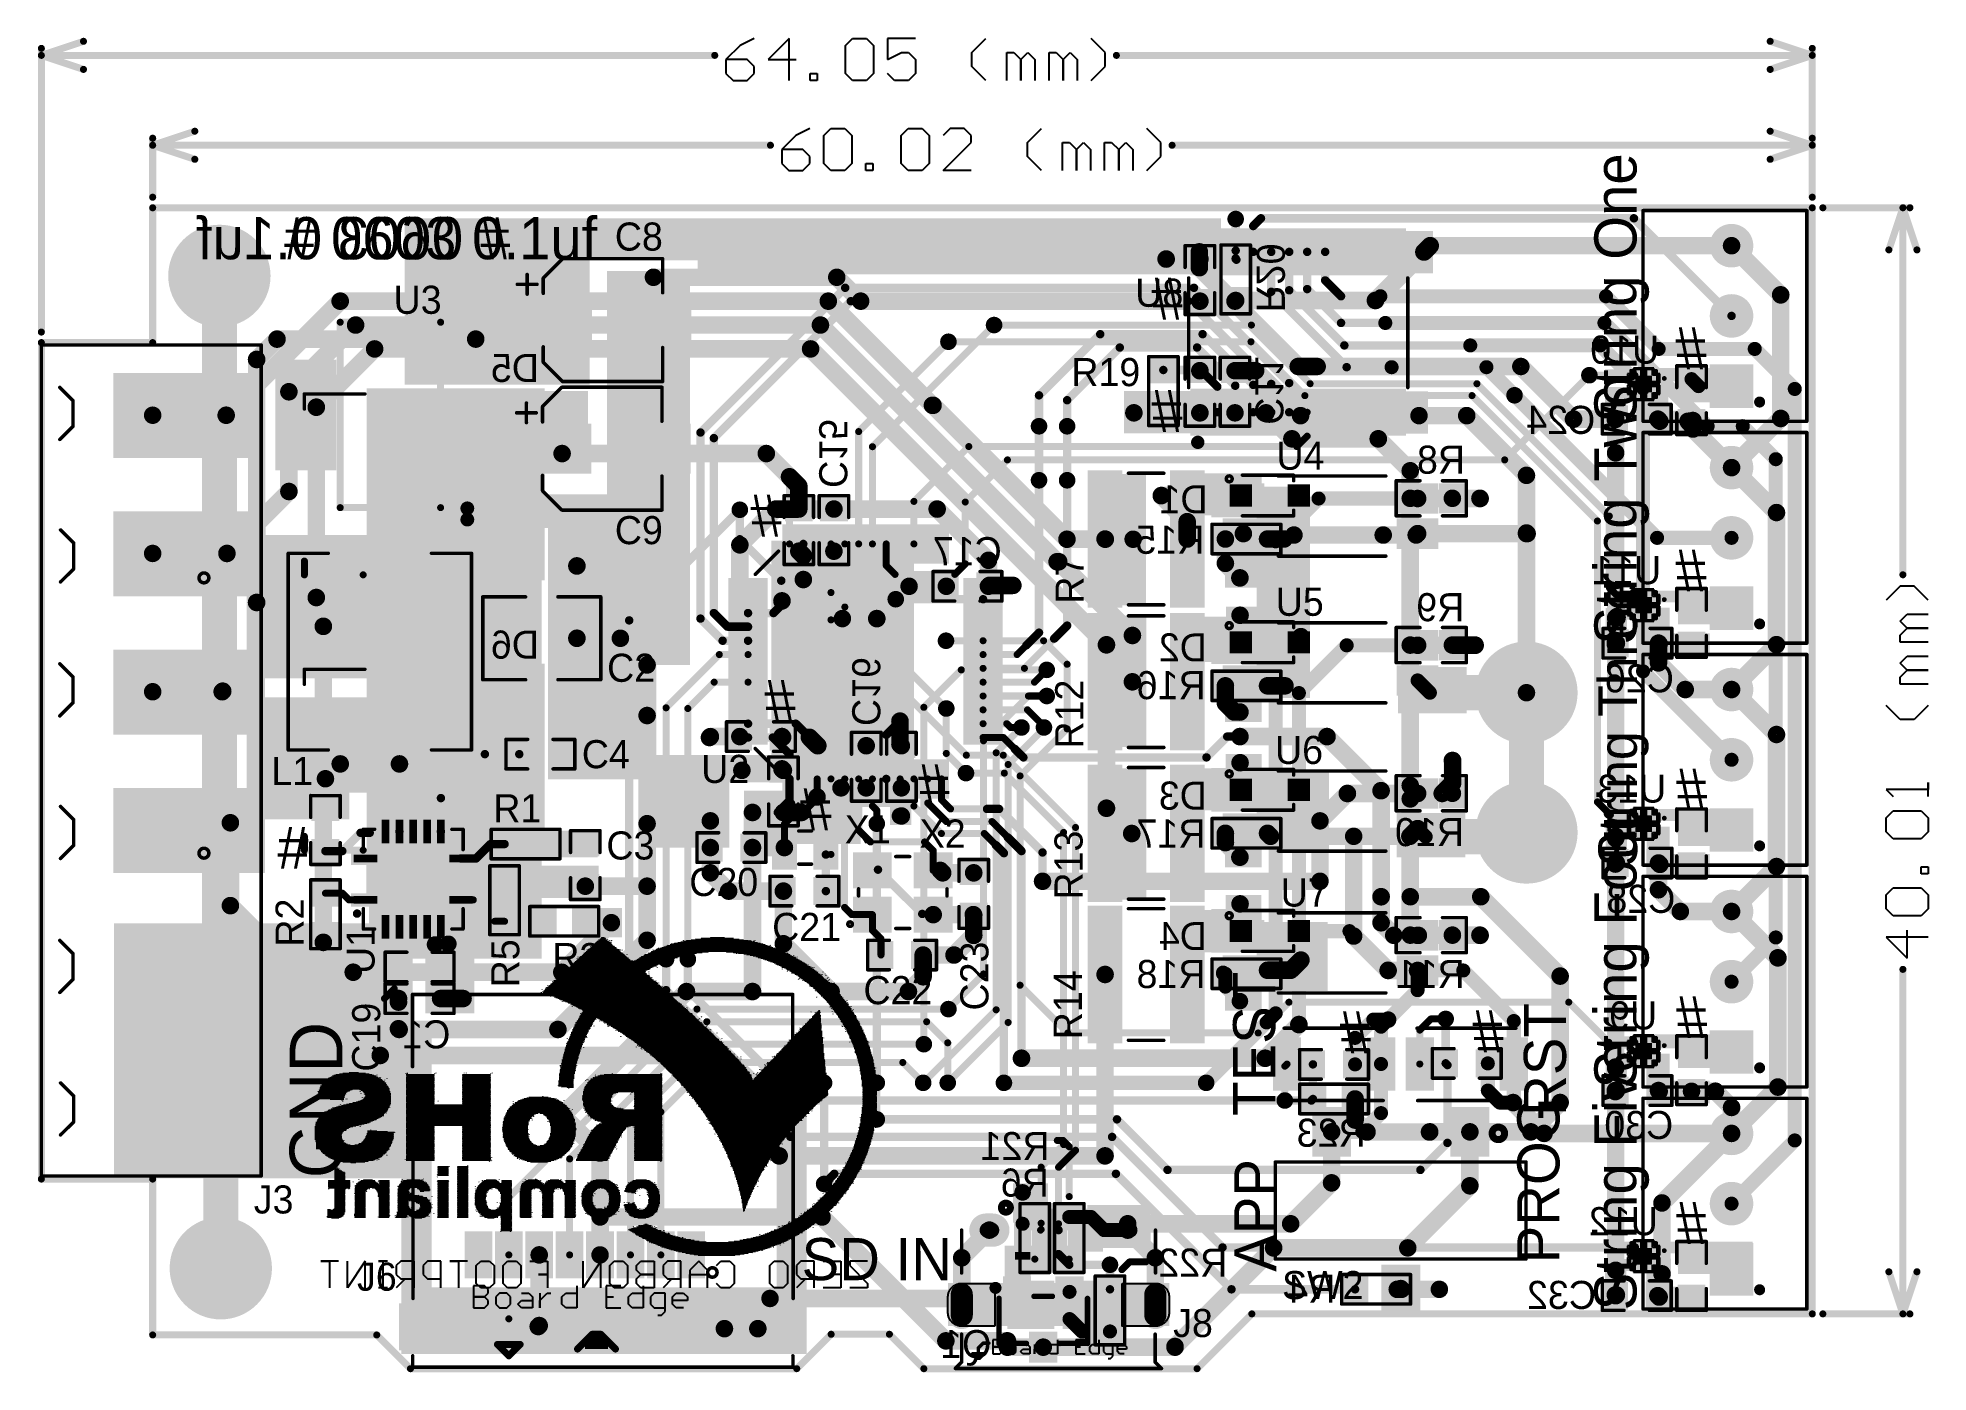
# Model space of a CAD drawing. Header units: millimetres. Extents: x 0.84 to 3.53, y 1.94 to 3.84.
import ezdxf

# ---------------------------------------------------------------- set-up
doc = ezdxf.new("R2010")
doc.units = ezdxf.units.MM
doc.header["$MEASUREMENT"] = 0
for name, color, linetype in [('BottomLayer', 5, 'Continuous'), ('BottomOverlay', 54, 'Continuous'), ('BottomPaste', 16, 'Continuous'), ('BottomSolder', 6, 'Continuous'), ('Mechanical1', 6, 'Continuous'), ('Mechanical2', 216, 'Continuous'), ('MultiLayer', 9, 'Continuous'), ('PadHoleLayer', 156, 'Continuous'), ('TopLayer', 1, 'Continuous'), ('TopOverlay', 2, 'Continuous'), ('TopPaste', 8, 'Continuous'), ('TopSolder', 216, 'Continuous'), ('ViaHoleLayer', 16, 'Continuous')]:
    doc.layers.add(name, color=color, linetype=linetype)

msp = doc.modelspace()

# ---------------------------------------------------------------- texts
at = {"layer": 'BottomOverlay', "text_generation_flag": 2}
for s, height, rotation, p in [('# 0603 0.1uf', 0.06, 360, (1.51, 3.5297)), ('R20', 0.04, 270, (2.573, 3.454)), ('#', 0.06, 180, (2.423, 3.5034)), ('#', 0.06, 180, (3.169, 3.4328)), ('C11', 0.04, 270, (2.571, 3.294)), ('#', 0.06, 180, (2.423, 3.3434)), ('C15', 0.04, 270, (1.95, 3.204)), ('#', 0.06, 180, (1.852, 3.1944)), ('#', 0.06, 180, (3.169, 3.1164)), ('C16', 0.04, 270, (1.997, 2.865)), ('#', 0.06, 180, (1.872, 2.9304)), ('#', 0.06, 180, (2.091, 2.8104)), ('#', 0.06, 180, (3.17, 2.8044)), ('#', 0.06, 180, (1.923, 2.7764)), ('#', 0.06, 180, (3.17, 2.4804)), ('#', 0.06, 180, (2.691, 2.4586)), ('#', 0.06, 180, (2.88, 2.4601)), ('C1', 0.04, 360, (1.425, 2.406)), ('#', 0.06, 180, (3.17, 2.1874))]:
    msp.add_text(s, height=height, rotation=rotation, dxfattribs=at).set_placement(p)
for s, p in [('U10', (3.146, 3.381)), ('D5', (1.551, 3.355)), ('C24', (3.055, 3.281)), ('R8', (2.8695, 3.2243)), ('D1', (2.503, 3.168)), ('R15', (2.4983, 3.1103)), ('C17', (2.21, 3.094)), ('U11', (3.1487, 3.067)), ('R9', (2.8685, 3.0143)), ('D6', (1.551, 2.961)), ('D2', (2.502, 2.957)), ('R16', (2.5003, 2.9033)), ('C26', (3.167, 2.913)), ('D3', (2.502, 2.746)), ('U13', (3.156, 2.756)), ('R17', (2.5, 2.692)), ('R10', (2.868, 2.694)), ('C28', (3.169, 2.599)), ('D4', (2.502, 2.546)), ('R18', (2.5, 2.492)), ('R11', (2.869, 2.492)), ('U9', (3.143, 2.433)), ('C30', (3.166, 2.277)), ('R23', (2.728, 2.266)), ('R21', (2.278, 2.247)), ('R6', (2.277, 2.195)), ('U12', (3.144, 2.14)), ('R22', (2.531, 2.081)), ('R4', (2.685, 2.044)), ('C32', (3.056, 2.035)), ('Q1', (2.195, 1.965))]:
    msp.add_text(s, height=0.04, dxfattribs=at).set_placement(p)
at = {"layer": 'TopOverlay'}
for s, height, rotation, p in [('String One', 0.06, 90, (3.1137, 3.297)), ('# 0603 0.1uf', 0.06, 360, (1.188, 3.5297)), ('String Two', 0.06, 90, (3.1137, 2.981)), ('R7', 0.04, 90, (2.3265, 3.0393)), ('String Three', 0.055118, 90, (3.1146, 2.665)), ('R12', 0.04, 90, (2.326, 2.833)), ('#', 0.06, 180, (1.223, 2.7214)), ('String Four', 0.06, 90, (3.1137, 2.349)), ('R13', 0.04, 90, (2.325, 2.618)), ('R2', 0.04, 90, (1.216, 2.551)), ('U1', 0.04, 90, (1.317, 2.512)), ('R5', 0.04, 90, (1.523, 2.493)), ('C23', 0.04, 90, (2.191, 2.46)), ('R14', 0.04, 90, (2.324, 2.419)), ('TEST', 0.06, 90, (2.5993, 2.31)), ('C19', 0.04, 90, (1.325, 2.373)), ('RST', 0.06, 90, (3.0133, 2.31)), ('GND', 0.075, 90, (1.2711, 2.221)), ('String Five', 0.06, 90, (3.1137, 2.033)), ('PROG', 0.06, 90, (3.004, 2.1)), ('APP', 0.06, 90, (2.601, 2.088))]:
    msp.add_text(s, height=height, rotation=rotation, dxfattribs=at).set_placement(p)
for s, height, p in [('C8', 0.04, (1.659, 3.542)), ('U8', 0.04, (2.4, 3.462)), ('U3', 0.04, (1.344, 3.452)), ('R19', 0.04, (2.309, 3.349)), ('U4', 0.04, (2.601, 3.23)), ('C9', 0.04, (1.659, 3.124)), ('U5', 0.04, (2.6, 3.022)), ('C2', 0.04, (1.648, 2.928)), ('C4', 0.04, (1.612, 2.805)), ('U6', 0.04, (2.599, 2.811)), ('L1', 0.04, (1.17, 2.781)), ('U2', 0.04, (1.782, 2.784)), ('R1', 0.04, (1.486, 2.728)), ('X1', 0.04, (1.9865, 2.698)), ('X2', 0.04, (2.093, 2.692)), ('C3', 0.04, (1.647, 2.675)), ('C20', 0.04, (1.765, 2.623)), ('U7', 0.04, (2.607, 2.608)), ('C21', 0.04, (1.883, 2.559)), ('R3', 0.04, (1.57, 2.516)), ('C22', 0.04, (2.013, 2.469)), ('J3', 0.04, (1.145, 2.171)), ('SD IN', 0.06, (1.925, 2.076)), ('J6', 0.04, (1.292, 2.061)), ('SW2', 0.04, (2.609, 2.049)), ('J8', 0.04, (2.454, 1.995))]:
    msp.add_text(s, height=height, dxfattribs=at).set_placement(p)

# ---------------------------------------------------------------- blocks, each defined once
blk = doc.blocks.new('TF_002T_15_1')
at = {"layer": 'TopLayer'}
for points in [[(-0.4124, 0.1949), (-0.3809, 0.1949), (-0.4124, 0.2539), (-0.3809, 0.2539)], [(0.1289, 0.1949), (0.1604, 0.1949), (0.1289, 0.2539), (0.1604, 0.2539)], [(-0.3189, -0.0295), (-0.2874, -0.0295), (-0.3189, 0.0295), (-0.2874, 0.0295)], [(-0.2756, -0.0295), (-0.2441, -0.0295), (-0.2756, 0.0295), (-0.2441, 0.0295)], [(-0.2323, -0.0295), (-0.2008, -0.0295), (-0.2323, 0.0295), (-0.2008, 0.0295)], [(-0.189, -0.0295), (-0.1575, -0.0295), (-0.189, 0.0295), (-0.1575, 0.0295)], [(-0.1457, -0.0295), (-0.1142, -0.0295), (-0.1457, 0.0295), (-0.1142, 0.0295)], [(-0.1024, -0.0295), (-0.0709, -0.0295), (-0.1024, 0.0295), (-0.0709, 0.0295)], [(-0.0591, -0.0295), (-0.0276, -0.0295), (-0.0591, 0.0295), (-0.0276, 0.0295)], [(-0.0157, -0.0295), (0.0157, -0.0295), (-0.0157, 0.0295), (0.0157, 0.0295)], [(-0.4124, -0.1319), (-0.3809, -0.1319), (-0.4124, -0.0728), (-0.3809, -0.0728)], [(0.1289, -0.1319), (0.1604, -0.1319), (0.1289, -0.0728), (0.1604, -0.0728)]]:
    blk.add_solid(points, dxfattribs=at)
at = {"layer": 'TopOverlay'}
for p, q in [((-0.31, -0.044), (-0.31, -0.0755)), ((-0.2943, -0.044), (-0.31, -0.044)), ((-0.289, -0.0493), (-0.2943, -0.044)), ((-0.289, -0.0545), (-0.289, -0.0493)), ((-0.1631, -0.044), (-0.1631, -0.0755)), ((-0.1001, -0.044), (-0.1211, -0.044)), ((-0.1211, -0.044), (-0.1211, -0.0755)), ((-0.0686, -0.044), (-0.0686, -0.0755)), ((-0.2943, -0.0598), (-0.31, -0.0598)), ((-0.31, -0.0598), (-0.2943, -0.0598)), ((-0.31, -0.0755), (-0.2943, -0.0755)), ((-0.2943, -0.0598), (-0.289, -0.0545)), ((-0.289, -0.065), (-0.2943, -0.0598)), ((-0.2943, -0.0755), (-0.289, -0.0703)), ((-0.289, -0.0703), (-0.289, -0.065)), ((-0.2733, -0.0545), (-0.2785, -0.0598)), ((-0.2785, -0.0598), (-0.2785, -0.0703)), ((-0.2785, -0.0703), (-0.2733, -0.0755)), ((-0.2628, -0.0545), (-0.2733, -0.0545)), ((-0.2733, -0.0755), (-0.2628, -0.0755)), ((-0.2575, -0.0598), (-0.2628, -0.0545)), ((-0.2628, -0.0755), (-0.2575, -0.0703)), ((-0.2575, -0.0703), (-0.2575, -0.0598)), ((-0.247, -0.0703), (-0.2418, -0.065)), ((-0.2418, -0.0755), (-0.247, -0.0703)), ((-0.2418, -0.0545), (-0.2313, -0.0545)), ((-0.2418, -0.065), (-0.226, -0.065)), ((-0.226, -0.0755), (-0.2418, -0.0755)), ((-0.2313, -0.0545), (-0.226, -0.0598)), ((-0.226, -0.0598), (-0.226, -0.0755)), ((-0.2155, -0.0545), (-0.2155, -0.0755)), ((-0.2155, -0.065), (-0.2103, -0.0598)), ((-0.2155, -0.0755), (-0.2155, -0.065)), ((-0.2103, -0.0598), (-0.205, -0.0545)), ((-0.205, -0.0545), (-0.1998, -0.0545)), ((-0.1841, -0.0598), (-0.1788, -0.0545)), ((-0.1841, -0.0703), (-0.1841, -0.0598)), ((-0.1788, -0.0755), (-0.1841, -0.0703)), ((-0.1788, -0.0545), (-0.1631, -0.0545)), ((-0.1631, -0.0755), (-0.1788, -0.0755)), ((-0.1211, -0.0598), (-0.1106, -0.0598)), ((-0.1211, -0.0755), (-0.1001, -0.0755)), ((-0.0896, -0.0598), (-0.0844, -0.0545)), ((-0.0896, -0.0703), (-0.0896, -0.0598)), ((-0.0844, -0.0755), (-0.0896, -0.0703)), ((-0.0844, -0.0545), (-0.0686, -0.0545)), ((-0.0686, -0.0755), (-0.0844, -0.0755)), ((-0.0529, -0.0545), (-0.0581, -0.0598)), ((-0.0581, -0.0598), (-0.0581, -0.0703)), ((-0.0581, -0.0703), (-0.0529, -0.0755)), ((-0.0371, -0.0545), (-0.0529, -0.0545)), ((-0.0529, -0.0755), (-0.0371, -0.0755)), ((-0.0371, -0.0808), (-0.0371, -0.0545)), ((-0.0266, -0.0598), (-0.0214, -0.0545)), ((-0.0266, -0.0703), (-0.0266, -0.0598)), ((-0.0056, -0.065), (-0.0266, -0.065)), ((-0.0214, -0.0755), (-0.0266, -0.0703)), ((-0.0214, -0.0545), (-0.0109, -0.0545)), ((-0.0109, -0.0755), (-0.0214, -0.0755)), ((-0.0109, -0.0545), (-0.0056, -0.0598)), ((-0.0056, -0.0598), (-0.0056, -0.065)), ((-0.0476, -0.086), (-0.0424, -0.086)), ((-0.0424, -0.086), (-0.0371, -0.0808))]:
    blk.add_line(p, q, dxfattribs=at)
for points, const_width in [([(-0.397, 0.268), (-0.397, 0.3709)], 0.005), ([(-0.397, 0.3709), (-0.3967, 0.3709)], 0.005), ([(-0.3967, 0.3709), (0.1443, 0.3709)], 0.005), ([(0.1443, 0.264), (0.1443, 0.3709)], 0.005), ([(-0.3963, -0.062), (-0.3963, 0.183)], 0.005), ([(0.145, -0.062), (0.145, 0.183)], 0.005), ([(-0.2598, -0.1275), (-0.2598, -0.091)], 0.01), ([(-0.276, -0.1275), (-0.2598, -0.1275)], 0.01), ([(-0.276, -0.1275), (-0.2598, -0.1437)], 0.01), ([(-0.2598, -0.1275), (-0.2437, -0.1275)], 0.01), ([(-0.2598, -0.1437), (-0.2437, -0.1275)], 0.01), ([(-0.162, -0.134), (-0.141, -0.113)], 0.01), ([(-0.162, -0.134), (-0.108, -0.134)], 0.01), ([(-0.141, -0.113), (-0.129, -0.113)], 0.01), ([(-0.129, -0.113), (-0.108, -0.134)], 0.01), ([(-0.3967, -0.1598), (-0.3967, -0.1437)], 0.005), ([(-0.3967, -0.1598), (0.1447, -0.1598)], 0.005), ([(0.1447, -0.1598), (0.1447, -0.1437)], 0.005)]:
    blk.add_lwpolyline(points, dxfattribs=dict(at, const_width=const_width))
for points, const_width in [([(-0.3982, 0.3709, 1), (-0.3957, 0.3709, 1)], 0.0025), ([(-0.3982, 0.3709, 1), (-0.3957, 0.3709, 1)], 0.0025), ([(-0.3979, 0.3709, 1), (-0.3954, 0.3709, 1)], 0.0025), ([(-0.3979, 0.3709, 1), (-0.3954, 0.3709, 1)], 0.0025), ([(0.1431, 0.3709, 1), (0.1456, 0.3709, 1)], 0.0025), ([(0.1431, 0.3709, 1), (0.1456, 0.3709, 1)], 0.0025), ([(-0.3982, 0.268, 1), (-0.3957, 0.268, 1)], 0.0025), ([(0.1431, 0.264, 1), (0.1456, 0.264, 1)], 0.0025), ([(-0.3976, 0.183, 1), (-0.3951, 0.183, 1)], 0.0025), ([(0.1438, 0.183, 1), (0.1463, 0.183, 1)], 0.0025), ([(0.0367, -0.025, 1), (0.0233, -0.025, 1)], 0.005), ([(0.022, -0.025, 1), (0.0245, -0.025, 1)], 0.0025), ([(0.0355, -0.025, 1), (0.038, -0.025, 1)], 0.0025), ([(-0.3976, -0.062, 1), (-0.3951, -0.062, 1)], 0.0025), ([(0.1438, -0.062, 1), (0.1463, -0.062, 1)], 0.0025), ([(-0.2623, -0.091, 1), (-0.2573, -0.091, 1)], 0.005), ([(-0.2785, -0.1275, 1), (-0.2735, -0.1275, 1)], 0.005), ([(-0.2785, -0.1275, 1), (-0.2735, -0.1275, 1)], 0.005), ([(-0.2623, -0.1275, 1), (-0.2573, -0.1275, 1)], 0.005), ([(-0.2623, -0.1275, 1), (-0.2573, -0.1275, 1)], 0.005), ([(-0.2623, -0.1275, 1), (-0.2573, -0.1275, 1)], 0.005), ([(-0.2462, -0.1275, 1), (-0.2412, -0.1275, 1)], 0.005), ([(-0.2462, -0.1275, 1), (-0.2412, -0.1275, 1)], 0.005), ([(-0.1645, -0.134, 1), (-0.1595, -0.134, 1)], 0.005), ([(-0.1645, -0.134, 1), (-0.1595, -0.134, 1)], 0.005), ([(-0.1435, -0.113, 1), (-0.1385, -0.113, 1)], 0.005), ([(-0.1435, -0.113, 1), (-0.1385, -0.113, 1)], 0.005), ([(-0.1315, -0.113, 1), (-0.1265, -0.113, 1)], 0.005), ([(-0.1315, -0.113, 1), (-0.1265, -0.113, 1)], 0.005), ([(-0.1105, -0.134, 1), (-0.1055, -0.134, 1)], 0.005), ([(-0.1105, -0.134, 1), (-0.1055, -0.134, 1)], 0.005), ([(-0.3979, -0.1437, 1), (-0.3954, -0.1437, 1)], 0.0025), ([(-0.3979, -0.1598, 1), (-0.3954, -0.1598, 1)], 0.0025), ([(-0.3979, -0.1598, 1), (-0.3954, -0.1598, 1)], 0.0025), ([(-0.2623, -0.1437, 1), (-0.2573, -0.1437, 1)], 0.005), ([(-0.2623, -0.1437, 1), (-0.2573, -0.1437, 1)], 0.005), ([(0.1434, -0.1437, 1), (0.1459, -0.1437, 1)], 0.0025), ([(0.1434, -0.1598, 1), (0.1459, -0.1598, 1)], 0.0025), ([(0.1434, -0.1598, 1), (0.1459, -0.1598, 1)], 0.0025)]:
    blk.add_lwpolyline(points, format="xyb", close=True, dxfattribs=dict(at, const_width=const_width))
blk.add_solid([(-0.1185, -0.117), (-0.1515, -0.117), (-0.1185, -0.134), (-0.1515, -0.134)], dxfattribs=at)
at = {"layer": 'TopPaste'}
for points in [[(-0.4124, 0.1949), (-0.3809, 0.1949), (-0.4124, 0.2539), (-0.3809, 0.2539)], [(0.1289, 0.1949), (0.1604, 0.1949), (0.1289, 0.2539), (0.1604, 0.2539)], [(-0.3189, -0.0295), (-0.2874, -0.0295), (-0.3189, 0.0295), (-0.2874, 0.0295)], [(-0.2756, -0.0295), (-0.2441, -0.0295), (-0.2756, 0.0295), (-0.2441, 0.0295)], [(-0.2323, -0.0295), (-0.2008, -0.0295), (-0.2323, 0.0295), (-0.2008, 0.0295)], [(-0.189, -0.0295), (-0.1575, -0.0295), (-0.189, 0.0295), (-0.1575, 0.0295)], [(-0.1457, -0.0295), (-0.1142, -0.0295), (-0.1457, 0.0295), (-0.1142, 0.0295)], [(-0.1024, -0.0295), (-0.0709, -0.0295), (-0.1024, 0.0295), (-0.0709, 0.0295)], [(-0.0591, -0.0295), (-0.0276, -0.0295), (-0.0591, 0.0295), (-0.0276, 0.0295)], [(-0.0157, -0.0295), (0.0157, -0.0295), (-0.0157, 0.0295), (0.0157, 0.0295)], [(-0.4124, -0.1319), (-0.3809, -0.1319), (-0.4124, -0.0728), (-0.3809, -0.0728)], [(0.1289, -0.1319), (0.1604, -0.1319), (0.1289, -0.0728), (0.1604, -0.0728)]]:
    blk.add_solid(points, dxfattribs=at)
at = {"layer": 'TopSolder'}
for points in [[(-0.4164, 0.1909), (-0.3769, 0.1909), (-0.4164, 0.2579), (-0.3769, 0.2579)], [(0.1249, 0.1909), (0.1644, 0.1909), (0.1249, 0.2579), (0.1644, 0.2579)], [(-0.3229, -0.0335), (-0.2834, -0.0335), (-0.3229, 0.0335), (-0.2834, 0.0335)], [(-0.2796, -0.0335), (-0.2401, -0.0335), (-0.2796, 0.0335), (-0.2401, 0.0335)], [(-0.2363, -0.0335), (-0.1968, -0.0335), (-0.2363, 0.0335), (-0.1968, 0.0335)], [(-0.193, -0.0335), (-0.1535, -0.0335), (-0.193, 0.0335), (-0.1535, 0.0335)], [(-0.1497, -0.0335), (-0.1102, -0.0335), (-0.1497, 0.0335), (-0.1102, 0.0335)], [(-0.1064, -0.0335), (-0.0669, -0.0335), (-0.1064, 0.0335), (-0.0669, 0.0335)], [(-0.0631, -0.0335), (-0.0236, -0.0335), (-0.0631, 0.0335), (-0.0236, 0.0335)], [(-0.0197, -0.0335), (0.0197, -0.0335), (-0.0197, 0.0335), (0.0197, 0.0335)], [(-0.4164, -0.1359), (-0.3769, -0.1359), (-0.4164, -0.0688), (-0.3769, -0.0688)], [(0.1249, -0.1359), (0.1644, -0.1359), (0.1249, -0.0688), (0.1644, -0.0688)]]:
    blk.add_solid(points, dxfattribs=at)
blk = doc.blocks.new('IHLP2525CZER3R3M01_2')
at = {"layer": 'TopLayer'}
for points in [[(-0.1635, -0.0675), (-0.0685, -0.0675), (-0.1635, 0.0675), (-0.0685, 0.0675)], [(0.0665, -0.0675), (0.1615, -0.0675), (0.0665, 0.0675), (0.1615, 0.0675)]]:
    blk.add_solid(points, dxfattribs=at)
at = {"layer": 'TopOverlay', "const_width": 0.005}
for points in [[(-0.138, 0.13), (-0.138, 0.073)], [(-0.138, 0.13), (0.142, 0.13)], [(0.142, 0.13), (0.142, 0.073)], [(-0.138, -0.074), (-0.138, -0.131)], [(0.142, -0.074), (0.142, -0.131)], [(-0.138, -0.131), (0.142, -0.131)]]:
    blk.add_lwpolyline(points, dxfattribs=at)
at = {"layer": 'TopOverlay', "const_width": 0.0025}
for points in [[(-0.13925, 0.13, 1), (-0.13675, 0.13, 1)], [(-0.13925, 0.13, 1), (-0.13675, 0.13, 1)], [(0.14075, 0.13, 1), (0.14325, 0.13, 1)], [(0.14075, 0.13, 1), (0.14325, 0.13, 1)], [(-0.13925, 0.073, 1), (-0.13675, 0.073, 1)], [(0.14075, 0.073, 1), (0.14325, 0.073, 1)], [(-0.13925, -0.074, 1), (-0.13675, -0.074, 1)], [(0.14075, -0.074, 1), (0.14325, -0.074, 1)], [(-0.13925, -0.131, 1), (-0.13675, -0.131, 1)], [(-0.13925, -0.131, 1), (-0.13675, -0.131, 1)], [(0.14075, -0.131, 1), (0.14325, -0.131, 1)], [(0.14075, -0.131, 1), (0.14325, -0.131, 1)]]:
    blk.add_lwpolyline(points, format="xyb", close=True, dxfattribs=at)
at = {"layer": 'TopPaste'}
for points in [[(-0.1635, -0.0675), (-0.0685, -0.0675), (-0.1635, 0.0675), (-0.0685, 0.0675)], [(0.0665, -0.0675), (0.1615, -0.0675), (0.0665, 0.0675), (0.1615, 0.0675)]]:
    blk.add_solid(points, dxfattribs=at)
at = {"layer": 'TopSolder'}
for points in [[(-0.1675, -0.0715), (-0.0645, -0.0715), (-0.1675, 0.0715), (-0.0645, 0.0715)], [(0.0625, -0.0715), (0.1655, -0.0715), (0.0625, 0.0715), (0.1655, 0.0715)]]:
    blk.add_solid(points, dxfattribs=at)
blk = doc.blocks.new('10118194_0001LF_3')
at = {"layer": 'BottomLayer'}
for points, const_width in [([(-0.1033, 0), (-0.0935, 0)], 0.0394), ([(0.0935, 0), (0.1033, 0)], 0.0394), ([(-0.1378, -0.0915), (-0.1378, -0.1211)], 0.0315), ([(0.1378, -0.0915), (0.1378, -0.1211)], 0.0315)]:
    blk.add_lwpolyline(points, dxfattribs=dict(at, const_width=const_width))
for points, const_width in [([(-0.1132, 0, 1), (-0.0935, 0, 1)], 0.0197), ([(-0.1033, 0, 1), (-0.0837, 0, 1)], 0.0197), ([(0.0837, 0, 1), (0.1033, 0, 1)], 0.0197), ([(0.0935, 0, 1), (0.1132, 0, 1)], 0.0197), ([(-0.1457, -0.0915, 1), (-0.1299, -0.0915, 1)], 0.0157), ([(0.1299, -0.0915, 1), (0.1457, -0.0915, 1)], 0.0157), ([(-0.1457, -0.1211, 1), (-0.1299, -0.1211, 1)], 0.0157), ([(0.1299, -0.1211, 1), (0.1457, -0.1211, 1)], 0.0157)]:
    blk.add_lwpolyline(points, format="xyb", close=True, dxfattribs=dict(at, const_width=const_width))
at = {"layer": 'BottomSolder'}
for points, const_width in [([(-0.1033, 0), (-0.0935, 0)], 0.0474), ([(0.0935, 0), (0.1033, 0)], 0.0474), ([(-0.1378, -0.0915), (-0.1378, -0.1211)], 0.0395), ([(0.1378, -0.0915), (0.1378, -0.1211)], 0.0395)]:
    blk.add_lwpolyline(points, dxfattribs=dict(at, const_width=const_width))
for points, const_width in [([(-0.1152, 0, 1), (-0.0915, 0, 1)], 0.0237), ([(-0.1053, 0, 1), (-0.0817, 0, 1)], 0.0237), ([(0.0817, 0, 1), (0.1053, 0, 1)], 0.0237), ([(0.0915, 0, 1), (0.1152, 0, 1)], 0.0237), ([(-0.1477, -0.0915, 1), (-0.1279, -0.0915, 1)], 0.0197), ([(0.1279, -0.0915, 1), (0.1477, -0.0915, 1)], 0.0197), ([(-0.1477, -0.1211, 1), (-0.1279, -0.1211, 1)], 0.0197), ([(0.1279, -0.1211, 1), (0.1477, -0.1211, 1)], 0.0197)]:
    blk.add_lwpolyline(points, format="xyb", close=True, dxfattribs=dict(at, const_width=const_width))
at = {"layer": 'MultiLayer'}
for points, const_width in [([(-0.1033, 0), (-0.0935, 0)], 0.0394), ([(0.0935, 0), (0.1033, 0)], 0.0394), ([(-0.1378, -0.0915), (-0.1378, -0.1211)], 0.0315), ([(0.1378, -0.0915), (0.1378, -0.1211)], 0.0315)]:
    blk.add_lwpolyline(points, dxfattribs=dict(at, const_width=const_width))
for points, const_width in [([(-0.1132, 0, 1), (-0.0935, 0, 1)], 0.0197), ([(-0.1033, 0, 1), (-0.0837, 0, 1)], 0.0197), ([(0.0837, 0, 1), (0.1033, 0, 1)], 0.0197), ([(0.0935, 0, 1), (0.1132, 0, 1)], 0.0197), ([(-0.1457, -0.0915, 1), (-0.1299, -0.0915, 1)], 0.0157), ([(0.1299, -0.0915, 1), (0.1457, -0.0915, 1)], 0.0157), ([(-0.1457, -0.1211, 1), (-0.1299, -0.1211, 1)], 0.0157), ([(0.1299, -0.1211, 1), (0.1457, -0.1211, 1)], 0.0157)]:
    blk.add_lwpolyline(points, format="xyb", close=True, dxfattribs=dict(at, const_width=const_width))
at = {"layer": 'PadHoleLayer'}
for points, const_width in [([(-0.0952, -0.0081), (-0.1016, -0.0081, -1), (-0.1016, 0.0081), (-0.0952, 0.0081, -1)], 0.00541), ([(0.1016, -0.0081), (0.0952, -0.0081, -1), (0.0952, 0.0081), (0.1016, 0.0081, -1)], 0.00541), ([(-0.1452, -0.1166), (-0.1452, -0.096, -1), (-0.1304, -0.096), (-0.1304, -0.1166, -1)], 0.00492), ([(0.1304, -0.1166), (0.1304, -0.096, -1), (0.1452, -0.096), (0.1452, -0.1166, -1)], 0.00492)]:
    blk.add_lwpolyline(points, format="xyb", close=True, dxfattribs=dict(at, const_width=const_width))
at = {"layer": 'TopLayer'}
for p, q in [((-0.151, -0.0808), (-0.1502, -0.0802)), ((-0.1502, -0.0802), (-0.1494, -0.0795)), ((-0.1494, -0.0795), (-0.1485, -0.079)), ((-0.1485, -0.079), (-0.1476, -0.0784)), ((-0.1476, -0.0784), (-0.1467, -0.0779)), ((-0.1467, -0.0779), (-0.1458, -0.0775)), ((-0.1458, -0.0775), (-0.1448, -0.0771)), ((-0.1448, -0.0771), (-0.1439, -0.0768)), ((-0.1439, -0.0768), (-0.1429, -0.0765)), ((-0.1429, -0.0765), (-0.1419, -0.0762)), ((-0.1419, -0.0762), (-0.1409, -0.076)), ((-0.1409, -0.076), (-0.1399, -0.0759)), ((-0.1399, -0.0759), (-0.1388, -0.0758)), ((-0.1388, -0.0758), (-0.1378, -0.0758)), ((-0.1378, -0.0758), (-0.0907, -0.0758)), ((-0.0907, -0.0758), (-0.0907, -0.0756)), ((-0.0907, -0.0756), (-0.0906, -0.0756)), ((-0.0906, -0.0756), (-0.0906, -0.1368)), ((0.0906, -0.137), (0.0906, -0.0758)), ((0.0906, -0.0758), (0.1377, -0.0758)), ((0.1377, -0.0758), (0.1377, -0.0837)), ((0.1379, -0.0758), (0.1389, -0.0758)), ((0.1379, -0.0837), (0.1379, -0.0758)), ((0.1389, -0.0758), (0.1399, -0.0759)), ((0.1399, -0.0759), (0.1409, -0.076)), ((0.1409, -0.076), (0.1419, -0.0762)), ((0.1419, -0.0762), (0.1429, -0.0765)), ((0.1429, -0.0765), (0.1439, -0.0767)), ((0.1439, -0.0767), (0.1449, -0.0771)), ((0.1449, -0.0771), (0.1458, -0.0775)), ((0.1458, -0.0775), (0.1468, -0.0779)), ((0.1468, -0.0779), (0.1477, -0.0784)), ((0.1477, -0.0784), (0.1485, -0.079)), ((0.1485, -0.079), (0.1494, -0.0795)), ((0.1494, -0.0795), (0.1502, -0.0802)), ((0.1502, -0.0802), (0.151, -0.0808)), ((-0.1575, -0.0944), (-0.1574, -0.0934)), ((-0.1575, -0.0955), (-0.1575, -0.0944)), ((-0.1575, -0.1171), (-0.1575, -0.0955)), ((-0.1574, -0.0934), (-0.1572, -0.0924)), ((-0.1572, -0.0924), (-0.1571, -0.0914)), ((-0.1571, -0.0914), (-0.1568, -0.0904)), ((-0.1568, -0.0904), (-0.1565, -0.0894)), ((-0.1565, -0.0894), (-0.1562, -0.0884)), ((-0.1562, -0.0884), (-0.1558, -0.0875)), ((-0.1558, -0.0875), (-0.1553, -0.0865)), ((-0.1553, -0.0865), (-0.1548, -0.0856)), ((-0.1548, -0.0856), (-0.1543, -0.0848)), ((-0.1543, -0.0848), (-0.1537, -0.0839)), ((-0.1537, -0.0839), (-0.1531, -0.0831)), ((-0.1531, -0.0831), (-0.1524, -0.0823)), ((-0.1524, -0.0823), (-0.1517, -0.0816)), ((-0.1517, -0.0816), (-0.151, -0.0808)), ((-0.1475, -0.092), (-0.1476, -0.0925)), ((-0.1476, -0.0925), (-0.1476, -0.093)), ((-0.1476, -0.093), (-0.1476, -0.0935)), ((-0.1476, -0.0935), (-0.1476, -0.1191)), ((-0.1474, -0.0915), (-0.1475, -0.092)), ((-0.1473, -0.091), (-0.1474, -0.0915)), ((-0.1472, -0.0905), (-0.1473, -0.091)), ((-0.147, -0.09), (-0.1472, -0.0905)), ((-0.1468, -0.0895), (-0.147, -0.09)), ((-0.1466, -0.089), (-0.1468, -0.0895)), ((-0.1463, -0.0886), (-0.1466, -0.089)), ((-0.146, -0.0881), (-0.1463, -0.0886)), ((-0.1458, -0.0877), (-0.146, -0.0881)), ((-0.1454, -0.0873), (-0.1458, -0.0877)), ((-0.1451, -0.0869), (-0.1454, -0.0873)), ((-0.1448, -0.0865), (-0.1451, -0.0869)), ((-0.1444, -0.0862), (-0.1448, -0.0865)), ((-0.144, -0.0859), (-0.1444, -0.0862)), ((-0.1436, -0.0855), (-0.144, -0.0859)), ((-0.1432, -0.0852), (-0.1436, -0.0855)), ((-0.1427, -0.085), (-0.1432, -0.0852)), ((-0.1423, -0.0847), (-0.1427, -0.085)), ((-0.1418, -0.0845), (-0.1423, -0.0847)), ((-0.1413, -0.0843), (-0.1418, -0.0845)), ((-0.1408, -0.0841), (-0.1413, -0.0843)), ((-0.1403, -0.084), (-0.1408, -0.0841)), ((-0.1398, -0.0839), (-0.1403, -0.084)), ((-0.1393, -0.0838), (-0.1398, -0.0839)), ((-0.1388, -0.0837), (-0.1393, -0.0838)), ((-0.1383, -0.0837), (-0.1388, -0.0837)), ((-0.1378, -0.0837), (-0.1383, -0.0837)), ((-0.1373, -0.0837), (-0.1378, -0.0837)), ((-0.1368, -0.0837), (-0.1373, -0.0837)), ((-0.1363, -0.0838), (-0.1368, -0.0837)), ((-0.1357, -0.0839), (-0.1363, -0.0838)), ((-0.1352, -0.084), (-0.1357, -0.0839)), ((-0.1348, -0.0841), (-0.1352, -0.084)), ((-0.1343, -0.0843), (-0.1348, -0.0841)), ((-0.1338, -0.0845), (-0.1343, -0.0843)), ((-0.1333, -0.0847), (-0.1338, -0.0845)), ((-0.1329, -0.085), (-0.1333, -0.0847)), ((-0.1324, -0.0852), (-0.1329, -0.085)), ((-0.132, -0.0855), (-0.1324, -0.0852)), ((-0.1316, -0.0859), (-0.132, -0.0855)), ((-0.1312, -0.0862), (-0.1316, -0.0859)), ((-0.1308, -0.0865), (-0.1312, -0.0862)), ((-0.1305, -0.0869), (-0.1308, -0.0865)), ((-0.1301, -0.0873), (-0.1305, -0.0869)), ((-0.1298, -0.0877), (-0.1301, -0.0873)), ((-0.1295, -0.0881), (-0.1298, -0.0877)), ((-0.1293, -0.0886), (-0.1295, -0.0881)), ((-0.129, -0.089), (-0.1293, -0.0886)), ((-0.1288, -0.0895), (-0.129, -0.089)), ((-0.1286, -0.09), (-0.1288, -0.0895)), ((-0.1284, -0.0905), (-0.1286, -0.09)), ((-0.1283, -0.091), (-0.1284, -0.0905)), ((-0.1282, -0.0915), (-0.1283, -0.091)), ((-0.1281, -0.092), (-0.1282, -0.0915)), ((-0.128, -0.0925), (-0.1281, -0.092)), ((-0.128, -0.093), (-0.128, -0.0925)), ((-0.128, -0.0935), (-0.128, -0.093)), ((-0.128, -0.1191), (-0.128, -0.0935)), ((0.1281, -0.0919), (0.128, -0.0924)), ((0.128, -0.0924), (0.128, -0.0929)), ((0.128, -0.0929), (0.128, -0.0935)), ((0.128, -0.0935), (0.128, -0.1191)), ((0.1282, -0.0914), (0.1281, -0.0919)), ((0.1283, -0.0909), (0.1282, -0.0914)), ((0.1284, -0.0904), (0.1283, -0.0909)), ((0.1286, -0.0899), (0.1284, -0.0904)), ((0.1288, -0.0895), (0.1286, -0.0899)), ((0.129, -0.089), (0.1288, -0.0895)), ((0.1293, -0.0886), (0.129, -0.089)), ((0.1295, -0.0881), (0.1293, -0.0886)), ((0.1298, -0.0877), (0.1295, -0.0881)), ((0.1301, -0.0873), (0.1298, -0.0877)), ((0.1305, -0.0869), (0.1301, -0.0873)), ((0.1308, -0.0865), (0.1305, -0.0869)), ((0.1312, -0.0862), (0.1308, -0.0865)), ((0.1316, -0.0858), (0.1312, -0.0862)), ((0.132, -0.0855), (0.1316, -0.0858)), ((0.1324, -0.0852), (0.132, -0.0855)), ((0.1328, -0.085), (0.1324, -0.0852)), ((0.1333, -0.0847), (0.1328, -0.085)), ((0.1338, -0.0845), (0.1333, -0.0847)), ((0.1342, -0.0843), (0.1338, -0.0845)), ((0.1347, -0.0841), (0.1342, -0.0843)), ((0.1352, -0.084), (0.1347, -0.0841)), ((0.1357, -0.0839), (0.1352, -0.084)), ((0.1362, -0.0838), (0.1357, -0.0839)), ((0.1367, -0.0837), (0.1362, -0.0838)), ((0.1372, -0.0837), (0.1367, -0.0837)), ((0.1377, -0.0837), (0.1372, -0.0837)), ((0.1384, -0.0837), (0.1379, -0.0837)), ((0.1389, -0.0837), (0.1384, -0.0837)), ((0.1394, -0.0838), (0.1389, -0.0837)), ((0.1399, -0.0839), (0.1394, -0.0838)), ((0.1404, -0.084), (0.1399, -0.0839)), ((0.1409, -0.0841), (0.1404, -0.084)), ((0.1414, -0.0843), (0.1409, -0.0841)), ((0.1418, -0.0845), (0.1414, -0.0843)), ((0.1423, -0.0847), (0.1418, -0.0845)), ((0.1427, -0.085), (0.1423, -0.0847)), ((0.1432, -0.0852), (0.1427, -0.085)), ((0.1436, -0.0855), (0.1432, -0.0852)), ((0.144, -0.0858), (0.1436, -0.0855)), ((0.1444, -0.0862), (0.144, -0.0858)), ((0.1448, -0.0865), (0.1444, -0.0862)), ((0.1451, -0.0869), (0.1448, -0.0865)), ((0.1455, -0.0873), (0.1451, -0.0869)), ((0.1458, -0.0877), (0.1455, -0.0873)), ((0.1461, -0.0881), (0.1458, -0.0877)), ((0.1463, -0.0886), (0.1461, -0.0881)), ((0.1466, -0.089), (0.1463, -0.0886)), ((0.1468, -0.0895), (0.1466, -0.089)), ((0.147, -0.0899), (0.1468, -0.0895)), ((0.1472, -0.0904), (0.147, -0.0899)), ((0.1473, -0.0909), (0.1472, -0.0904)), ((0.1474, -0.0914), (0.1473, -0.0909)), ((0.1475, -0.0919), (0.1474, -0.0914)), ((0.1476, -0.0924), (0.1475, -0.0919)), ((0.1476, -0.0929), (0.1476, -0.0924)), ((0.1476, -0.0935), (0.1476, -0.0929)), ((0.1476, -0.1191), (0.1476, -0.0935)), ((0.151, -0.0808), (0.1517, -0.0815)), ((0.1517, -0.0815), (0.1524, -0.0823)), ((0.1524, -0.0823), (0.1531, -0.0831)), ((0.1531, -0.0831), (0.1537, -0.0839)), ((0.1537, -0.0839), (0.1543, -0.0847)), ((0.1543, -0.0847), (0.1548, -0.0856)), ((0.1548, -0.0856), (0.1553, -0.0865)), ((0.1553, -0.0865), (0.1558, -0.0874)), ((0.1558, -0.0874), (0.1562, -0.0884)), ((0.1562, -0.0884), (0.1565, -0.0894)), ((0.1565, -0.0894), (0.1568, -0.0903)), ((0.1568, -0.0903), (0.1571, -0.0913)), ((0.1571, -0.0913), (0.1572, -0.0924)), ((0.1572, -0.0924), (0.1574, -0.0934)), ((0.1574, -0.0934), (0.1575, -0.0944)), ((0.1575, -0.0944), (0.1575, -0.0955)), ((0.1575, -0.0955), (0.1575, -0.1171)), ((-0.1575, -0.1182), (-0.1575, -0.1171)), ((-0.1574, -0.1192), (-0.1575, -0.1182)), ((-0.1572, -0.1202), (-0.1574, -0.1192)), ((-0.1571, -0.1213), (-0.1572, -0.1202)), ((-0.1568, -0.1223), (-0.1571, -0.1213)), ((-0.1565, -0.1232), (-0.1568, -0.1223)), ((-0.1562, -0.1242), (-0.1565, -0.1232)), ((-0.1558, -0.1252), (-0.1562, -0.1242)), ((-0.1553, -0.1261), (-0.1558, -0.1252)), ((-0.1548, -0.127), (-0.1553, -0.1261)), ((-0.1543, -0.1279), (-0.1548, -0.127)), ((-0.1537, -0.1287), (-0.1543, -0.1279)), ((-0.1531, -0.1295), (-0.1537, -0.1287)), ((-0.1524, -0.1303), (-0.1531, -0.1295)), ((-0.1517, -0.1311), (-0.1524, -0.1303)), ((-0.151, -0.1318), (-0.1517, -0.1311)), ((-0.1502, -0.1324), (-0.151, -0.1318)), ((-0.1494, -0.1331), (-0.1502, -0.1324)), ((-0.1485, -0.1336), (-0.1494, -0.1331)), ((-0.1477, -0.1342), (-0.1485, -0.1336)), ((-0.1468, -0.1347), (-0.1477, -0.1342)), ((-0.1476, -0.1191), (-0.1476, -0.1197)), ((-0.1476, -0.1197), (-0.1476, -0.1202)), ((-0.1476, -0.1202), (-0.1475, -0.1207)), ((-0.1475, -0.1207), (-0.1474, -0.1212)), ((-0.1474, -0.1212), (-0.1473, -0.1217)), ((-0.1473, -0.1217), (-0.1472, -0.1222)), ((-0.1472, -0.1222), (-0.147, -0.1227)), ((-0.147, -0.1227), (-0.1468, -0.1231)), ((-0.1468, -0.1231), (-0.1466, -0.1236)), ((-0.1466, -0.1236), (-0.1463, -0.124)), ((-0.1463, -0.124), (-0.1461, -0.1245)), ((-0.1461, -0.1245), (-0.1458, -0.1249)), ((-0.1458, -0.1249), (-0.1455, -0.1253)), ((-0.1455, -0.1253), (-0.1451, -0.1257)), ((-0.1451, -0.1257), (-0.1448, -0.1261)), ((-0.1448, -0.1261), (-0.1444, -0.1264)), ((-0.1444, -0.1264), (-0.144, -0.1268)), ((-0.144, -0.1268), (-0.1436, -0.1271)), ((-0.1436, -0.1271), (-0.1432, -0.1274)), ((-0.1432, -0.1274), (-0.1427, -0.1276)), ((-0.1427, -0.1276), (-0.1423, -0.1279)), ((-0.1423, -0.1279), (-0.1418, -0.1281)), ((-0.1418, -0.1281), (-0.1414, -0.1283)), ((-0.1414, -0.1283), (-0.1409, -0.1285)), ((-0.1409, -0.1285), (-0.1404, -0.1286)), ((-0.1404, -0.1286), (-0.1399, -0.1287)), ((-0.1399, -0.1287), (-0.1394, -0.1288)), ((-0.1394, -0.1288), (-0.1389, -0.1289)), ((-0.1389, -0.1289), (-0.1384, -0.1289)), ((-0.1384, -0.1289), (-0.1379, -0.1289)), ((-0.1379, -0.1289), (-0.1379, -0.1368)), ((-0.1377, -0.1368), (-0.1377, -0.1289)), ((-0.1377, -0.1289), (-0.1372, -0.1289)), ((-0.1372, -0.1289), (-0.1367, -0.1289)), ((-0.1367, -0.1289), (-0.1362, -0.1288)), ((-0.1362, -0.1288), (-0.1357, -0.1287)), ((-0.1357, -0.1287), (-0.1352, -0.1286)), ((-0.1352, -0.1286), (-0.1347, -0.1285)), ((-0.1347, -0.1285), (-0.1342, -0.1283)), ((-0.1342, -0.1283), (-0.1338, -0.1281)), ((-0.1338, -0.1281), (-0.1333, -0.1279)), ((-0.1333, -0.1279), (-0.1328, -0.1276)), ((-0.1328, -0.1276), (-0.1324, -0.1274)), ((-0.1324, -0.1274), (-0.132, -0.1271)), ((-0.132, -0.1271), (-0.1316, -0.1268)), ((-0.1316, -0.1268), (-0.1312, -0.1264)), ((-0.1312, -0.1264), (-0.1308, -0.1261)), ((-0.1308, -0.1261), (-0.1305, -0.1257)), ((-0.1305, -0.1257), (-0.1301, -0.1253)), ((-0.1301, -0.1253), (-0.1298, -0.1249)), ((-0.1298, -0.1249), (-0.1295, -0.1245)), ((-0.1295, -0.1245), (-0.1293, -0.124)), ((-0.1293, -0.124), (-0.129, -0.1236)), ((-0.129, -0.1236), (-0.1288, -0.1231)), ((-0.1288, -0.1231), (-0.1286, -0.1227)), ((-0.1286, -0.1227), (-0.1284, -0.1222)), ((-0.1284, -0.1222), (-0.1283, -0.1217)), ((-0.1283, -0.1217), (-0.1282, -0.1212)), ((-0.1282, -0.1212), (-0.1281, -0.1207)), ((-0.1281, -0.1207), (-0.128, -0.1202)), ((-0.128, -0.1197), (-0.128, -0.1191)), ((-0.128, -0.1202), (-0.128, -0.1197)), ((0.128, -0.1191), (0.128, -0.1196)), ((0.128, -0.1196), (0.128, -0.1201)), ((0.128, -0.1201), (0.1281, -0.1206)), ((0.1281, -0.1206), (0.1282, -0.1211)), ((0.1282, -0.1211), (0.1283, -0.1216)), ((0.1283, -0.1216), (0.1284, -0.1221)), ((0.1284, -0.1221), (0.1286, -0.1226)), ((0.1286, -0.1226), (0.1288, -0.1231)), ((0.1288, -0.1231), (0.129, -0.1236)), ((0.129, -0.1236), (0.1293, -0.124)), ((0.1293, -0.124), (0.1295, -0.1245)), ((0.1295, -0.1245), (0.1298, -0.1249)), ((0.1298, -0.1249), (0.1301, -0.1253)), ((0.1301, -0.1253), (0.1305, -0.1257)), ((0.1305, -0.1257), (0.1308, -0.1261)), ((0.1308, -0.1261), (0.1312, -0.1264)), ((0.1312, -0.1264), (0.1316, -0.1267)), ((0.1316, -0.1267), (0.132, -0.1271)), ((0.132, -0.1271), (0.1324, -0.1273)), ((0.1324, -0.1273), (0.1329, -0.1276)), ((0.1329, -0.1276), (0.1333, -0.1279)), ((0.1333, -0.1279), (0.1338, -0.1281)), ((0.1338, -0.1281), (0.1343, -0.1283)), ((0.1343, -0.1283), (0.1348, -0.1285)), ((0.1348, -0.1285), (0.1352, -0.1286)), ((0.1352, -0.1286), (0.1357, -0.1287)), ((0.1357, -0.1287), (0.1363, -0.1288)), ((0.1363, -0.1288), (0.1368, -0.1289)), ((0.1368, -0.1289), (0.1373, -0.1289)), ((0.1373, -0.1289), (0.1378, -0.1289)), ((0.1378, -0.1289), (0.1383, -0.1289)), ((0.1383, -0.1289), (0.1388, -0.1289)), ((0.1388, -0.1289), (0.1393, -0.1288)), ((0.1393, -0.1288), (0.1398, -0.1287)), ((0.1398, -0.1287), (0.1403, -0.1286)), ((0.1403, -0.1286), (0.1408, -0.1285)), ((0.1408, -0.1285), (0.1413, -0.1283)), ((0.1413, -0.1283), (0.1418, -0.1281)), ((0.1418, -0.1281), (0.1423, -0.1279)), ((0.1423, -0.1279), (0.1427, -0.1276)), ((0.1427, -0.1276), (0.1432, -0.1273)), ((0.1432, -0.1273), (0.1436, -0.1271)), ((0.1436, -0.1271), (0.144, -0.1267)), ((0.144, -0.1267), (0.1444, -0.1264)), ((0.1444, -0.1264), (0.1448, -0.1261)), ((0.1448, -0.1261), (0.1451, -0.1257)), ((0.1451, -0.1257), (0.1454, -0.1253)), ((0.1454, -0.1253), (0.1458, -0.1249)), ((0.1458, -0.1249), (0.146, -0.1245)), ((0.146, -0.1245), (0.1463, -0.124)), ((0.1463, -0.124), (0.1466, -0.1236)), ((0.1466, -0.1236), (0.1468, -0.1231)), ((0.1476, -0.1342), (0.1467, -0.1347)), ((0.1468, -0.1231), (0.147, -0.1226)), ((0.147, -0.1226), (0.1472, -0.1221)), ((0.1472, -0.1221), (0.1473, -0.1216)), ((0.1473, -0.1216), (0.1474, -0.1211)), ((0.1474, -0.1211), (0.1475, -0.1206)), ((0.1475, -0.1206), (0.1476, -0.1201)), ((0.1476, -0.1196), (0.1476, -0.1191)), ((0.1476, -0.1201), (0.1476, -0.1196)), ((0.1485, -0.1336), (0.1476, -0.1342)), ((0.1494, -0.1331), (0.1485, -0.1336)), ((0.1502, -0.1324), (0.1494, -0.1331)), ((0.151, -0.1318), (0.1502, -0.1324)), ((0.1517, -0.131), (0.151, -0.1318)), ((0.1524, -0.1303), (0.1517, -0.131)), ((0.1531, -0.1295), (0.1524, -0.1303)), ((0.1537, -0.1287), (0.1531, -0.1295)), ((0.1543, -0.1278), (0.1537, -0.1287)), ((0.1548, -0.127), (0.1543, -0.1278)), ((0.1553, -0.1261), (0.1548, -0.127)), ((0.1558, -0.1251), (0.1553, -0.1261)), ((0.1562, -0.1242), (0.1558, -0.1251)), ((0.1565, -0.1232), (0.1562, -0.1242)), ((0.1568, -0.1222), (0.1565, -0.1232)), ((0.1571, -0.1212), (0.1568, -0.1222)), ((0.1572, -0.1202), (0.1571, -0.1212)), ((0.1574, -0.1192), (0.1572, -0.1202)), ((0.1575, -0.1182), (0.1574, -0.1192)), ((0.1575, -0.1171), (0.1575, -0.1182)), ((-0.1458, -0.1351), (-0.1468, -0.1347)), ((-0.1449, -0.1355), (-0.1458, -0.1351)), ((-0.1439, -0.1358), (-0.1449, -0.1355)), ((-0.1429, -0.1361), (-0.1439, -0.1358)), ((-0.1419, -0.1364), (-0.1429, -0.1361)), ((-0.1409, -0.1366), (-0.1419, -0.1364)), ((-0.1399, -0.1367), (-0.1409, -0.1366)), ((-0.1389, -0.1368), (-0.1399, -0.1367)), ((-0.1379, -0.1368), (-0.1389, -0.1368)), ((-0.0906, -0.1368), (-0.1377, -0.1368)), ((0.0907, -0.137), (0.0906, -0.137)), ((0.1378, -0.1368), (0.0907, -0.1368)), ((0.0907, -0.1368), (0.0907, -0.137)), ((0.1388, -0.1368), (0.1378, -0.1368)), ((0.1399, -0.1367), (0.1388, -0.1368)), ((0.1409, -0.1366), (0.1399, -0.1367)), ((0.1419, -0.1364), (0.1409, -0.1366)), ((0.1429, -0.1361), (0.1419, -0.1364)), ((0.1439, -0.1358), (0.1429, -0.1361)), ((0.1448, -0.1355), (0.1439, -0.1358)), ((0.1458, -0.1351), (0.1448, -0.1355)), ((0.1467, -0.1347), (0.1458, -0.1351))]:
    blk.add_line(p, q, dxfattribs=at)
for points, const_width in [([(-0.1033, 0), (-0.0935, 0)], 0.0394), ([(0.0935, 0), (0.1033, 0)], 0.0394), ([(-0.1378, -0.0915), (-0.1378, -0.1211)], 0.0315), ([(0.1378, -0.0915), (0.1378, -0.1211)], 0.0315)]:
    blk.add_lwpolyline(points, dxfattribs=dict(at, const_width=const_width))
for points, const_width in [([(-0.1132, 0, 1), (-0.0935, 0, 1)], 0.0197), ([(-0.1033, 0, 1), (-0.0837, 0, 1)], 0.0197), ([(0.0837, 0, 1), (0.1033, 0, 1)], 0.0197), ([(0.0935, 0, 1), (0.1132, 0, 1)], 0.0197), ([(-0.1457, -0.0915, 1), (-0.1299, -0.0915, 1)], 0.0157), ([(0.1299, -0.0915, 1), (0.1457, -0.0915, 1)], 0.0157), ([(-0.1457, -0.1211, 1), (-0.1299, -0.1211, 1)], 0.0157), ([(0.1299, -0.1211, 1), (0.1457, -0.1211, 1)], 0.0157)]:
    blk.add_lwpolyline(points, format="xyb", close=True, dxfattribs=dict(at, const_width=const_width))
for points in [[(-0.0594, -0.0266), (-0.0429, -0.0266), (-0.0594, 0.0266), (-0.0429, 0.0266)], [(-0.0339, -0.0266), (-0.0173, -0.0266), (-0.0339, 0.0266), (-0.0173, 0.0266)], [(-0.0083, -0.0266), (0.0083, -0.0266), (-0.0083, 0.0266), (0.0083, 0.0266)], [(0.0173, -0.0266), (0.0339, -0.0266), (0.0173, 0.0266), (0.0339, 0.0266)], [(0.0429, -0.0266), (0.0594, -0.0266), (0.0429, 0.0266), (0.0594, 0.0266)], [(-0.0689, -0.1368), (-0.0098, -0.1368), (-0.0689, -0.0758), (-0.0098, -0.0758)], [(0.0098, -0.1368), (0.0689, -0.1368), (0.0098, -0.0758), (0.0689, -0.0758)]]:
    blk.add_solid(points, dxfattribs=at)
at = {"layer": 'TopOverlay'}
for p, q in [((-0.0934, -0.1564), (-0.0934, -0.176)), ((-0.0836, -0.1564), (-0.0934, -0.1564)), ((-0.0803, -0.1596), (-0.0836, -0.1564)), ((-0.0803, -0.1629), (-0.0803, -0.1596)), ((-0.0016, -0.1564), (-0.0016, -0.176)), ((0.0378, -0.1564), (0.0246, -0.1564)), ((0.0246, -0.1564), (0.0246, -0.176)), ((0.0574, -0.1564), (0.0574, -0.176)), ((-0.0836, -0.1662), (-0.0934, -0.1662)), ((-0.0934, -0.1662), (-0.0836, -0.1662)), ((-0.0934, -0.176), (-0.0836, -0.176)), ((-0.0836, -0.1662), (-0.0803, -0.1629)), ((-0.0803, -0.1695), (-0.0836, -0.1662)), ((-0.0836, -0.176), (-0.0803, -0.1728)), ((-0.0803, -0.1728), (-0.0803, -0.1695)), ((-0.0705, -0.1629), (-0.0737, -0.1662)), ((-0.0737, -0.1662), (-0.0737, -0.1728)), ((-0.0737, -0.1728), (-0.0705, -0.176)), ((-0.0639, -0.1629), (-0.0705, -0.1629)), ((-0.0705, -0.176), (-0.0639, -0.176)), ((-0.0606, -0.1662), (-0.0639, -0.1629)), ((-0.0639, -0.176), (-0.0606, -0.1728)), ((-0.0606, -0.1728), (-0.0606, -0.1662)), ((-0.0541, -0.1728), (-0.0508, -0.1695)), ((-0.0508, -0.176), (-0.0541, -0.1728)), ((-0.0508, -0.1629), (-0.0442, -0.1629)), ((-0.0508, -0.1695), (-0.0409, -0.1695)), ((-0.0409, -0.176), (-0.0508, -0.176)), ((-0.0442, -0.1629), (-0.0409, -0.1662)), ((-0.0409, -0.1662), (-0.0409, -0.176)), ((-0.0344, -0.1629), (-0.0344, -0.176)), ((-0.0344, -0.1695), (-0.0311, -0.1662)), ((-0.0344, -0.176), (-0.0344, -0.1695)), ((-0.0311, -0.1662), (-0.0278, -0.1629)), ((-0.0278, -0.1629), (-0.0246, -0.1629)), ((-0.0147, -0.1662), (-0.0114, -0.1629)), ((-0.0147, -0.1728), (-0.0147, -0.1662)), ((-0.0114, -0.176), (-0.0147, -0.1728)), ((-0.0114, -0.1629), (-0.0016, -0.1629)), ((-0.0016, -0.176), (-0.0114, -0.176)), ((0.0246, -0.1662), (0.0312, -0.1662)), ((0.0246, -0.176), (0.0378, -0.176)), ((0.0443, -0.1662), (0.0476, -0.1629)), ((0.0443, -0.1728), (0.0443, -0.1662)), ((0.0476, -0.176), (0.0443, -0.1728)), ((0.0476, -0.1629), (0.0574, -0.1629)), ((0.0574, -0.176), (0.0476, -0.176)), ((0.0673, -0.1629), (0.064, -0.1662)), ((0.064, -0.1662), (0.064, -0.1728)), ((0.064, -0.1728), (0.0673, -0.176)), ((0.0771, -0.1629), (0.0673, -0.1629)), ((0.0673, -0.176), (0.0771, -0.176)), ((0.0706, -0.1826), (0.0738, -0.1826)), ((0.0738, -0.1826), (0.0771, -0.1793)), ((0.0771, -0.1793), (0.0771, -0.1629)), ((0.0837, -0.1662), (0.087, -0.1629)), ((0.0837, -0.1728), (0.0837, -0.1662)), ((0.0968, -0.1695), (0.0837, -0.1695)), ((0.087, -0.176), (0.0837, -0.1728)), ((0.087, -0.1629), (0.0935, -0.1629)), ((0.0935, -0.176), (0.087, -0.176)), ((0.0935, -0.1629), (0.0968, -0.1662)), ((0.0968, -0.1662), (0.0968, -0.1695))]:
    blk.add_line(p, q, dxfattribs=at)
for points, const_width in [([(-0.0686, 0.032, 1), (-0.0814, 0.032, 1)], 0.01), ([(-0.0839, 0.032, 1), (-0.0789, 0.032, 1)], 0.005), ([(-0.0711, 0.032, 1), (-0.0661, 0.032, 1)], 0.005), ([(-0.1393, 0, 1), (-0.1368, 0, 1)], 0.0025), ([(0.1368, 0, 1), (0.1393, 0, 1)], 0.0025), ([(-0.1393, -0.061, 1), (-0.1368, -0.061, 1)], 0.0025), ([(0.1368, -0.061, 1), (0.1393, -0.061, 1)], 0.0025), ([(-0.1393, -0.1482, 1), (-0.1368, -0.1482, 1)], 0.0025), ([(-0.1085, -0.161, 1), (-0.106, -0.161, 1)], 0.0025), ([(-0.1085, -0.161, 1), (-0.106, -0.161, 1)], 0.0025), ([(-0.1005, -0.161, 1), (-0.098, -0.161, 1)], 0.0025), ([(0.1363, -0.1482, 1), (0.1388, -0.1482, 1)], 0.0025), ([(-0.1393, -0.1876, 1), (-0.1368, -0.1876, 1)], 0.0025), ([(-0.1393, -0.1876, 1), (-0.1368, -0.1876, 1)], 0.0025), ([(-0.1393, -0.188, 1), (-0.1368, -0.188, 1)], 0.0025), ([(-0.1393, -0.188, 1), (-0.1368, -0.188, 1)], 0.0025), ([(-0.1235, -0.176, 1), (-0.121, -0.176, 1)], 0.0025), ([(-0.1235, -0.176, 1), (-0.121, -0.176, 1)], 0.0025), ([(-0.1171, -0.1825, 1), (-0.1146, -0.1825, 1)], 0.0025), ([(-0.1171, -0.1825, 1), (-0.1146, -0.1825, 1)], 0.0025), ([(-0.1155, -0.168, 1), (-0.113, -0.168, 1)], 0.0025), ([(-0.1155, -0.168, 1), (-0.113, -0.168, 1)], 0.0025), ([(-0.1155, -0.176, 1), (-0.113, -0.176, 1)], 0.0025), ([(-0.1155, -0.176, 1), (-0.113, -0.176, 1)], 0.0025), ([(-0.1155, -0.176, 1), (-0.113, -0.176, 1)], 0.0025), ([(-0.1139, -0.1825, 1), (-0.1114, -0.1825, 1)], 0.0025), ([(-0.1139, -0.1825, 1), (-0.1114, -0.1825, 1)], 0.0025), ([(-0.1075, -0.176, 1), (-0.105, -0.176, 1)], 0.0025), ([(-0.1075, -0.176, 1), (-0.105, -0.176, 1)], 0.0025), ([(0.1363, -0.1876, 1), (0.1388, -0.1876, 1)], 0.0025), ([(0.1363, -0.188, 1), (0.1388, -0.188, 1)], 0.0025), ([(-0.1482, -0.197, 1), (-0.1457, -0.197, 1)], 0.0025), ([(-0.1482, -0.197, 1), (-0.1457, -0.197, 1)], 0.0025), ([(0.1453, -0.197, 1), (0.1478, -0.197, 1)], 0.0025), ([(0.1453, -0.197, 1), (0.1478, -0.197, 1)], 0.0025)]:
    blk.add_lwpolyline(points, format="xyb", close=True, dxfattribs=dict(at, const_width=const_width))
at = {"layer": 'TopOverlay', "const_width": 0.005}
for points in [[(-0.138, -0.061), (-0.138, 0)], [(0.138, -0.061), (0.138, 0)], [(-0.138, -0.1876), (-0.138, -0.1482)], [(-0.1143, -0.168), (-0.1073, -0.161)], [(-0.1073, -0.161), (-0.0993, -0.161)], [(0.1376, -0.1876), (0.1376, -0.1482)], [(-0.147, -0.197), (-0.138, -0.188)], [(-0.138, -0.188), (-0.138, -0.1876)], [(-0.1223, -0.176), (-0.1158, -0.1825)], [(-0.1223, -0.176), (-0.1143, -0.176)], [(-0.1158, -0.1825), (-0.1127, -0.1825)], [(-0.1143, -0.176), (-0.1143, -0.168)], [(-0.1143, -0.176), (-0.1063, -0.176)], [(-0.1127, -0.1825), (-0.1063, -0.176)], [(0.1376, -0.188), (0.1466, -0.197)], [(-0.147, -0.197), (0.1466, -0.197)]]:
    blk.add_lwpolyline(points, dxfattribs=at)
at = {"layer": 'TopOverlay'}
blk.add_solid([(-0.062, -0.042), (-0.04, -0.042), (-0.062, -0.031), (-0.04, -0.031)], dxfattribs=at)
at = {"layer": 'TopPaste'}
for points in [[(-0.0594, -0.0266), (-0.0429, -0.0266), (-0.0594, 0.0266), (-0.0429, 0.0266)], [(-0.0339, -0.0266), (-0.0173, -0.0266), (-0.0339, 0.0266), (-0.0173, 0.0266)], [(-0.0083, -0.0266), (0.0083, -0.0266), (-0.0083, 0.0266), (0.0083, 0.0266)], [(0.0173, -0.0266), (0.0339, -0.0266), (0.0173, 0.0266), (0.0339, 0.0266)], [(0.0429, -0.0266), (0.0594, -0.0266), (0.0429, 0.0266), (0.0594, 0.0266)], [(-0.0689, -0.1368), (-0.0098, -0.1368), (-0.0689, -0.0758), (-0.0098, -0.0758)], [(0.0098, -0.1368), (0.0689, -0.1368), (0.0098, -0.0758), (0.0689, -0.0758)]]:
    blk.add_solid(points, dxfattribs=at)
at = {"layer": 'TopSolder'}
for points, const_width in [([(-0.1033, 0), (-0.0935, 0)], 0.0474), ([(0.0935, 0), (0.1033, 0)], 0.0474), ([(-0.1378, -0.0915), (-0.1378, -0.1211)], 0.0395), ([(0.1378, -0.0915), (0.1378, -0.1211)], 0.0395)]:
    blk.add_lwpolyline(points, dxfattribs=dict(at, const_width=const_width))
for points, const_width in [([(-0.1152, 0, 1), (-0.0915, 0, 1)], 0.0237), ([(-0.1053, 0, 1), (-0.0817, 0, 1)], 0.0237), ([(0.0817, 0, 1), (0.1053, 0, 1)], 0.0237), ([(0.0915, 0, 1), (0.1152, 0, 1)], 0.0237), ([(-0.1477, -0.0915, 1), (-0.1279, -0.0915, 1)], 0.0197), ([(0.1279, -0.0915, 1), (0.1477, -0.0915, 1)], 0.0197), ([(-0.1477, -0.1211, 1), (-0.1279, -0.1211, 1)], 0.0197), ([(0.1279, -0.1211, 1), (0.1477, -0.1211, 1)], 0.0197)]:
    blk.add_lwpolyline(points, format="xyb", close=True, dxfattribs=dict(at, const_width=const_width))
for points in [[(-0.0634, -0.0306), (-0.0389, -0.0306), (-0.0634, 0.0306), (-0.0389, 0.0306)], [(-0.0379, -0.0306), (-0.0133, -0.0306), (-0.0379, 0.0306), (-0.0133, 0.0306)], [(-0.0123, -0.0306), (0.0123, -0.0306), (-0.0123, 0.0306), (0.0123, 0.0306)], [(0.0133, -0.0306), (0.0379, -0.0306), (0.0133, 0.0306), (0.0379, 0.0306)], [(0.0389, -0.0306), (0.0634, -0.0306), (0.0389, 0.0306), (0.0634, 0.0306)], [(-0.0729, -0.1408), (-0.0058, -0.1408), (-0.0729, -0.0718), (-0.0058, -0.0718)], [(0.0058, -0.1408), (0.0729, -0.1408), (0.0058, -0.0718), (0.0729, -0.0718)]]:
    blk.add_solid(points, dxfattribs=at)
blk = doc.blocks.new('MM3Z3V3B_B_4')
at = {"layer": 'BottomLayer'}
for points in [[(-0.0531, -0.0118), (-0.0295, -0.0118), (-0.0531, 0.0118), (-0.0295, 0.0118)], [(0.0295, -0.0118), (0.0531, -0.0118), (0.0295, 0.0118), (0.0531, 0.0118)]]:
    blk.add_solid(points, dxfattribs=at)
at = {"layer": 'BottomOverlay', "const_width": 0.005}
for points in [[(0.0389, 0.029), (-0.034, 0.029)], [(-0.034, 0.029), (-0.034, 0.021)], [(-0.034, -0.021), (-0.034, -0.029)], [(0.0389, -0.029), (-0.034, -0.029)]]:
    blk.add_lwpolyline(points, dxfattribs=at)
at = {"layer": 'BottomOverlay', "const_width": 0.0025}
for points in [[(-0.0352, 0.029, 1), (-0.0328, 0.029, 1)], [(-0.0352, 0.029, 1), (-0.0328, 0.029, 1)], [(0.0377, 0.029, 1), (0.0402, 0.029, 1)], [(-0.0352, 0.021, 1), (-0.0328, 0.021, 1)], [(-0.0352, -0.021, 1), (-0.0328, -0.021, 1)], [(-0.0352, -0.029, 1), (-0.0328, -0.029, 1)], [(-0.0352, -0.029, 1), (-0.0328, -0.029, 1)], [(0.0377, -0.029, 1), (0.0402, -0.029, 1)]]:
    blk.add_lwpolyline(points, format="xyb", close=True, dxfattribs=at)
at = {"layer": 'BottomOverlay'}
for points in [[(0.0389, 0.015), (0.083, 0.015), (0.0389, 0.031), (0.083, 0.031)], [(0.056, -0.018), (0.083, -0.018), (0.056, 0.016), (0.083, 0.016)], [(0.0389, -0.031), (0.083, -0.031), (0.0389, -0.015), (0.083, -0.015)]]:
    blk.add_solid(points, dxfattribs=at)
at = {"layer": 'BottomPaste'}
for points in [[(-0.0531, -0.0118), (-0.0295, -0.0118), (-0.0531, 0.0118), (-0.0295, 0.0118)], [(0.0295, -0.0118), (0.0531, -0.0118), (0.0295, 0.0118), (0.0531, 0.0118)]]:
    blk.add_solid(points, dxfattribs=at)
at = {"layer": 'BottomSolder'}
for points in [[(-0.0571, -0.0158), (-0.0255, -0.0158), (-0.0571, 0.0158), (-0.0255, 0.0158)], [(0.0255, -0.0158), (0.0571, -0.0158), (0.0255, 0.0158), (0.0571, 0.0158)]]:
    blk.add_solid(points, dxfattribs=at)
blk = doc.blocks.new('MM3Z3V3B_B_5')
at = {"layer": 'BottomLayer'}
for points in [[(-0.0531, -0.0118), (-0.0295, -0.0118), (-0.0531, 0.0118), (-0.0295, 0.0118)], [(0.0295, -0.0118), (0.0531, -0.0118), (0.0295, 0.0118), (0.0531, 0.0118)]]:
    blk.add_solid(points, dxfattribs=at)
at = {"layer": 'BottomOverlay', "const_width": 0.005}
for points in [[(0.0389, 0.029), (-0.034, 0.029)], [(-0.034, 0.029), (-0.034, 0.021)], [(-0.034, -0.021), (-0.034, -0.029)], [(0.0389, -0.029), (-0.034, -0.029)]]:
    blk.add_lwpolyline(points, dxfattribs=at)
at = {"layer": 'BottomOverlay', "const_width": 0.0025}
for points in [[(-0.0352, 0.029, 1), (-0.0328, 0.029, 1)], [(-0.0352, 0.029, 1), (-0.0328, 0.029, 1)], [(0.0377, 0.029, 1), (0.0402, 0.029, 1)], [(-0.0352, 0.021, 1), (-0.0328, 0.021, 1)], [(-0.0352, -0.021, 1), (-0.0328, -0.021, 1)], [(-0.0352, -0.029, 1), (-0.0328, -0.029, 1)], [(-0.0352, -0.029, 1), (-0.0328, -0.029, 1)], [(0.0377, -0.029, 1), (0.0402, -0.029, 1)]]:
    blk.add_lwpolyline(points, format="xyb", close=True, dxfattribs=at)
at = {"layer": 'BottomOverlay'}
for points in [[(0.0389, 0.015), (0.083, 0.015), (0.0389, 0.031), (0.083, 0.031)], [(0.056, -0.018), (0.083, -0.018), (0.056, 0.016), (0.083, 0.016)], [(0.0389, -0.031), (0.083, -0.031), (0.0389, -0.015), (0.083, -0.015)]]:
    blk.add_solid(points, dxfattribs=at)
at = {"layer": 'BottomPaste'}
for points in [[(-0.0531, -0.0118), (-0.0295, -0.0118), (-0.0531, 0.0118), (-0.0295, 0.0118)], [(0.0295, -0.0118), (0.0531, -0.0118), (0.0295, 0.0118), (0.0531, 0.0118)]]:
    blk.add_solid(points, dxfattribs=at)
at = {"layer": 'BottomSolder'}
for points in [[(-0.0571, -0.0158), (-0.0255, -0.0158), (-0.0571, 0.0158), (-0.0255, 0.0158)], [(0.0255, -0.0158), (0.0571, -0.0158), (0.0255, 0.0158), (0.0571, 0.0158)]]:
    blk.add_solid(points, dxfattribs=at)
blk = doc.blocks.new('MM3Z3V3B_B_6')
at = {"layer": 'BottomLayer'}
for points in [[(-0.0531, -0.0118), (-0.0295, -0.0118), (-0.0531, 0.0118), (-0.0295, 0.0118)], [(0.0295, -0.0118), (0.0531, -0.0118), (0.0295, 0.0118), (0.0531, 0.0118)]]:
    blk.add_solid(points, dxfattribs=at)
at = {"layer": 'BottomOverlay', "const_width": 0.005}
for points in [[(0.0389, 0.029), (-0.034, 0.029)], [(-0.034, 0.029), (-0.034, 0.021)], [(-0.034, -0.021), (-0.034, -0.029)], [(0.0389, -0.029), (-0.034, -0.029)]]:
    blk.add_lwpolyline(points, dxfattribs=at)
at = {"layer": 'BottomOverlay', "const_width": 0.0025}
for points in [[(-0.0352, 0.029, 1), (-0.0328, 0.029, 1)], [(-0.0352, 0.029, 1), (-0.0328, 0.029, 1)], [(0.0377, 0.029, 1), (0.0402, 0.029, 1)], [(-0.0352, 0.021, 1), (-0.0328, 0.021, 1)], [(-0.0352, -0.021, 1), (-0.0328, -0.021, 1)], [(-0.0352, -0.029, 1), (-0.0328, -0.029, 1)], [(-0.0352, -0.029, 1), (-0.0328, -0.029, 1)], [(0.0377, -0.029, 1), (0.0402, -0.029, 1)]]:
    blk.add_lwpolyline(points, format="xyb", close=True, dxfattribs=at)
at = {"layer": 'BottomOverlay'}
for points in [[(0.0389, 0.015), (0.083, 0.015), (0.0389, 0.031), (0.083, 0.031)], [(0.056, -0.018), (0.083, -0.018), (0.056, 0.016), (0.083, 0.016)], [(0.0389, -0.031), (0.083, -0.031), (0.0389, -0.015), (0.083, -0.015)]]:
    blk.add_solid(points, dxfattribs=at)
at = {"layer": 'BottomPaste'}
for points in [[(-0.0531, -0.0118), (-0.0295, -0.0118), (-0.0531, 0.0118), (-0.0295, 0.0118)], [(0.0295, -0.0118), (0.0531, -0.0118), (0.0295, 0.0118), (0.0531, 0.0118)]]:
    blk.add_solid(points, dxfattribs=at)
at = {"layer": 'BottomSolder'}
for points in [[(-0.0571, -0.0158), (-0.0255, -0.0158), (-0.0571, 0.0158), (-0.0255, 0.0158)], [(0.0255, -0.0158), (0.0571, -0.0158), (0.0255, 0.0158), (0.0571, 0.0158)]]:
    blk.add_solid(points, dxfattribs=at)
blk = doc.blocks.new('MM3Z3V3B_B_7')
at = {"layer": 'BottomLayer'}
for points in [[(-0.0531, -0.0118), (-0.0295, -0.0118), (-0.0531, 0.0118), (-0.0295, 0.0118)], [(0.0295, -0.0118), (0.0531, -0.0118), (0.0295, 0.0118), (0.0531, 0.0118)]]:
    blk.add_solid(points, dxfattribs=at)
at = {"layer": 'BottomOverlay', "const_width": 0.005}
for points in [[(0.0389, 0.029), (-0.034, 0.029)], [(-0.034, 0.029), (-0.034, 0.021)], [(-0.034, -0.021), (-0.034, -0.029)], [(0.0389, -0.029), (-0.034, -0.029)]]:
    blk.add_lwpolyline(points, dxfattribs=at)
at = {"layer": 'BottomOverlay', "const_width": 0.0025}
for points in [[(-0.0352, 0.029, 1), (-0.0328, 0.029, 1)], [(-0.0352, 0.029, 1), (-0.0328, 0.029, 1)], [(0.0377, 0.029, 1), (0.0402, 0.029, 1)], [(-0.0352, 0.021, 1), (-0.0328, 0.021, 1)], [(-0.0352, -0.021, 1), (-0.0328, -0.021, 1)], [(-0.0352, -0.029, 1), (-0.0328, -0.029, 1)], [(-0.0352, -0.029, 1), (-0.0328, -0.029, 1)], [(0.0377, -0.029, 1), (0.0402, -0.029, 1)]]:
    blk.add_lwpolyline(points, format="xyb", close=True, dxfattribs=at)
at = {"layer": 'BottomOverlay'}
for points in [[(0.0389, 0.015), (0.083, 0.015), (0.0389, 0.031), (0.083, 0.031)], [(0.056, -0.018), (0.083, -0.018), (0.056, 0.016), (0.083, 0.016)], [(0.0389, -0.031), (0.083, -0.031), (0.0389, -0.015), (0.083, -0.015)]]:
    blk.add_solid(points, dxfattribs=at)
at = {"layer": 'BottomPaste'}
for points in [[(-0.0531, -0.0118), (-0.0295, -0.0118), (-0.0531, 0.0118), (-0.0295, 0.0118)], [(0.0295, -0.0118), (0.0531, -0.0118), (0.0295, 0.0118), (0.0531, 0.0118)]]:
    blk.add_solid(points, dxfattribs=at)
at = {"layer": 'BottomSolder'}
for points in [[(-0.0571, -0.0158), (-0.0255, -0.0158), (-0.0571, 0.0158), (-0.0255, 0.0158)], [(0.0255, -0.0158), (0.0571, -0.0158), (0.0255, 0.0158), (0.0571, 0.0158)]]:
    blk.add_solid(points, dxfattribs=at)
blk = doc.blocks.new('RVT1E100M0405_8')
at = {"layer": 'TopLayer'}
for points in [[(-0.122, -0.0315), (-0.0197, -0.0315), (-0.122, 0.0315), (-0.0197, 0.0315)], [(0.0197, -0.0315), (0.122, -0.0315), (0.0197, 0.0315), (0.122, 0.0315)]]:
    blk.add_solid(points, dxfattribs=at)
at = {"layer": 'TopOverlay', "const_width": 0.005}
for points in [[(-0.085, 0.06), (-0.0575, 0.0875)], [(-0.0575, 0.0875), (-0.05, 0.0875)], [(-0.05, 0.0875), (0.085, 0.0875)], [(0.085, 0.039), (0.085, 0.0875)], [(-0.108, 0.037), (-0.108, 0.065)], [(-0.085, 0.06), (-0.085, 0.038)], [(-0.122, 0.051), (-0.094, 0.051)], [(-0.085, -0.06), (-0.085, -0.038)], [(0.085, -0.0875), (0.085, -0.039)], [(-0.085, -0.06), (-0.0575, -0.0875)], [(-0.0575, -0.0875), (-0.05, -0.0875)], [(-0.05, -0.0875), (0.085, -0.0875)]]:
    blk.add_lwpolyline(points, dxfattribs=at)
at = {"layer": 'TopOverlay', "const_width": 0.0025}
for points in [[(-0.0587, 0.0875, 1), (-0.0563, 0.0875, 1)], [(-0.0587, 0.0875, 1), (-0.0563, 0.0875, 1)], [(-0.0512, 0.0875, 1), (-0.0488, 0.0875, 1)], [(-0.0512, 0.0875, 1), (-0.0488, 0.0875, 1)], [(0.0838, 0.0875, 1), (0.0862, 0.0875, 1)], [(0.0838, 0.0875, 1), (0.0862, 0.0875, 1)], [(-0.1092, 0.065, 1), (-0.1067, 0.065, 1)], [(-0.0862, 0.06, 1), (-0.0838, 0.06, 1)], [(-0.0862, 0.06, 1), (-0.0838, 0.06, 1)], [(-0.1232, 0.051, 1), (-0.1207, 0.051, 1)], [(-0.1092, 0.037, 1), (-0.1067, 0.037, 1)], [(-0.0953, 0.051, 1), (-0.0927, 0.051, 1)], [(-0.0862, 0.038, 1), (-0.0838, 0.038, 1)], [(0.0838, 0.039, 1), (0.0862, 0.039, 1)], [(-0.0862, -0.038, 1), (-0.0838, -0.038, 1)], [(0.0838, -0.039, 1), (0.0862, -0.039, 1)], [(-0.0862, -0.06, 1), (-0.0838, -0.06, 1)], [(-0.0862, -0.06, 1), (-0.0838, -0.06, 1)], [(-0.0587, -0.0875, 1), (-0.0563, -0.0875, 1)], [(-0.0587, -0.0875, 1), (-0.0563, -0.0875, 1)], [(-0.0512, -0.0875, 1), (-0.0488, -0.0875, 1)], [(-0.0512, -0.0875, 1), (-0.0488, -0.0875, 1)], [(0.0838, -0.0875, 1), (0.0862, -0.0875, 1)], [(0.0838, -0.0875, 1), (0.0862, -0.0875, 1)]]:
    blk.add_lwpolyline(points, format="xyb", close=True, dxfattribs=at)
at = {"layer": 'TopPaste'}
for points in [[(-0.122, -0.0315), (-0.0197, -0.0315), (-0.122, 0.0315), (-0.0197, 0.0315)], [(0.0197, -0.0315), (0.122, -0.0315), (0.0197, 0.0315), (0.122, 0.0315)]]:
    blk.add_solid(points, dxfattribs=at)
at = {"layer": 'TopSolder'}
for points in [[(-0.126, -0.0355), (-0.0157, -0.0355), (-0.126, 0.0355), (-0.0157, 0.0355)], [(0.0157, -0.0355), (0.126, -0.0355), (0.0157, 0.0355), (0.126, 0.0355)]]:
    blk.add_solid(points, dxfattribs=at)
blk = doc.blocks.new('RVT1E100M0405_9')
at = {"layer": 'TopLayer'}
for points in [[(-0.122, -0.0315), (-0.0197, -0.0315), (-0.122, 0.0315), (-0.0197, 0.0315)], [(0.0197, -0.0315), (0.122, -0.0315), (0.0197, 0.0315), (0.122, 0.0315)]]:
    blk.add_solid(points, dxfattribs=at)
at = {"layer": 'TopOverlay', "const_width": 0.005}
for points in [[(-0.085, 0.06), (-0.0575, 0.0875)], [(-0.0575, 0.0875), (-0.05, 0.0875)], [(-0.05, 0.0875), (0.085, 0.0875)], [(0.085, 0.039), (0.085, 0.0875)], [(-0.108, 0.037), (-0.108, 0.065)], [(-0.085, 0.06), (-0.085, 0.038)], [(-0.122, 0.051), (-0.094, 0.051)], [(-0.085, -0.06), (-0.085, -0.038)], [(0.085, -0.0875), (0.085, -0.039)], [(-0.085, -0.06), (-0.0575, -0.0875)], [(-0.0575, -0.0875), (-0.05, -0.0875)], [(-0.05, -0.0875), (0.085, -0.0875)]]:
    blk.add_lwpolyline(points, dxfattribs=at)
at = {"layer": 'TopOverlay', "const_width": 0.0025}
for points in [[(-0.0587, 0.0875, 1), (-0.0563, 0.0875, 1)], [(-0.0587, 0.0875, 1), (-0.0563, 0.0875, 1)], [(-0.0512, 0.0875, 1), (-0.0488, 0.0875, 1)], [(-0.0512, 0.0875, 1), (-0.0488, 0.0875, 1)], [(0.0838, 0.0875, 1), (0.0862, 0.0875, 1)], [(0.0838, 0.0875, 1), (0.0862, 0.0875, 1)], [(-0.1092, 0.065, 1), (-0.1067, 0.065, 1)], [(-0.0862, 0.06, 1), (-0.0838, 0.06, 1)], [(-0.0862, 0.06, 1), (-0.0838, 0.06, 1)], [(-0.1232, 0.051, 1), (-0.1207, 0.051, 1)], [(-0.1092, 0.037, 1), (-0.1067, 0.037, 1)], [(-0.0953, 0.051, 1), (-0.0927, 0.051, 1)], [(-0.0862, 0.038, 1), (-0.0838, 0.038, 1)], [(0.0838, 0.039, 1), (0.0862, 0.039, 1)], [(-0.0862, -0.038, 1), (-0.0838, -0.038, 1)], [(0.0838, -0.039, 1), (0.0862, -0.039, 1)], [(-0.0862, -0.06, 1), (-0.0838, -0.06, 1)], [(-0.0862, -0.06, 1), (-0.0838, -0.06, 1)], [(-0.0587, -0.0875, 1), (-0.0563, -0.0875, 1)], [(-0.0587, -0.0875, 1), (-0.0563, -0.0875, 1)], [(-0.0512, -0.0875, 1), (-0.0488, -0.0875, 1)], [(-0.0512, -0.0875, 1), (-0.0488, -0.0875, 1)], [(0.0838, -0.0875, 1), (0.0862, -0.0875, 1)], [(0.0838, -0.0875, 1), (0.0862, -0.0875, 1)]]:
    blk.add_lwpolyline(points, format="xyb", close=True, dxfattribs=at)
at = {"layer": 'TopPaste'}
for points in [[(-0.122, -0.0315), (-0.0197, -0.0315), (-0.122, 0.0315), (-0.0197, 0.0315)], [(0.0197, -0.0315), (0.122, -0.0315), (0.0197, 0.0315), (0.122, 0.0315)]]:
    blk.add_solid(points, dxfattribs=at)
at = {"layer": 'TopSolder'}
for points in [[(-0.126, -0.0355), (-0.0157, -0.0355), (-0.126, 0.0355), (-0.0157, 0.0355)], [(0.0157, -0.0355), (0.126, -0.0355), (0.0157, 0.0355), (0.126, 0.0355)]]:
    blk.add_solid(points, dxfattribs=at)
blk = doc.blocks.new('PS2801C_1_F3_A_10')
at = {"layer": 'TopLayer'}
for points in [[(-0.1496, 0.0073), (-0.0984, 0.0073), (-0.1496, 0.0427), (-0.0984, 0.0427)], [(0.0984, 0.0073), (0.1496, 0.0073), (0.0984, 0.0427), (0.1496, 0.0427)], [(-0.1496, -0.0427), (-0.0984, -0.0427), (-0.1496, -0.0073), (-0.0984, -0.0073)], [(0.0984, -0.0427), (0.1496, -0.0427), (0.0984, -0.0073), (0.1496, -0.0073)]]:
    blk.add_solid(points, dxfattribs=at)
at = {"layer": 'TopOverlay'}
for points, const_width in [([(-0.14, 0.053, 1), (-0.1484, 0.053, 1)], 0.005), ([(-0.1497, 0.053, 1), (-0.1472, 0.053, 1)], 0.0025), ([(-0.1413, 0.053, 1), (-0.1388, 0.053, 1)], 0.0025), ([(-0.0755, 0.057, 1), (-0.073, 0.057, 1)], 0.0025), ([(0.0775, 0.057, 1), (0.08, 0.057, 1)], 0.0025), ([(-0.0755, -0.057, 1), (-0.073, -0.057, 1)], 0.0025), ([(0.0775, -0.057, 1), (0.08, -0.057, 1)], 0.0025)]:
    blk.add_lwpolyline(points, format="xyb", close=True, dxfattribs=dict(at, const_width=const_width))
at = {"layer": 'TopOverlay', "const_width": 0.005}
for points in [[(-0.0742, 0.057), (0.0788, 0.057)], [(-0.0742, -0.057), (0.0788, -0.057)]]:
    blk.add_lwpolyline(points, dxfattribs=at)
at = {"layer": 'TopPaste'}
for points in [[(-0.1496, 0.0073), (-0.0984, 0.0073), (-0.1496, 0.0427), (-0.0984, 0.0427)], [(0.0984, 0.0073), (0.1496, 0.0073), (0.0984, 0.0427), (0.1496, 0.0427)], [(-0.1496, -0.0427), (-0.0984, -0.0427), (-0.1496, -0.0073), (-0.0984, -0.0073)], [(0.0984, -0.0427), (0.1496, -0.0427), (0.0984, -0.0073), (0.1496, -0.0073)]]:
    blk.add_solid(points, dxfattribs=at)
at = {"layer": 'TopSolder'}
for points in [[(-0.1536, 0.0033), (-0.0944, 0.0033), (-0.1536, 0.0467), (-0.0944, 0.0467)], [(0.0944, 0.0033), (0.1536, 0.0033), (0.0944, 0.0467), (0.1536, 0.0467)], [(-0.1536, -0.0467), (-0.0944, -0.0467), (-0.1536, -0.0033), (-0.0944, -0.0033)], [(0.0944, -0.0467), (0.1536, -0.0467), (0.0944, -0.0033), (0.1536, -0.0033)]]:
    blk.add_solid(points, dxfattribs=at)
blk = doc.blocks.new('PS2801C_1_F3_A_11')
at = {"layer": 'TopLayer'}
for points in [[(-0.1496, 0.0073), (-0.0984, 0.0073), (-0.1496, 0.0427), (-0.0984, 0.0427)], [(0.0984, 0.0073), (0.1496, 0.0073), (0.0984, 0.0427), (0.1496, 0.0427)], [(-0.1496, -0.0427), (-0.0984, -0.0427), (-0.1496, -0.0073), (-0.0984, -0.0073)], [(0.0984, -0.0427), (0.1496, -0.0427), (0.0984, -0.0073), (0.1496, -0.0073)]]:
    blk.add_solid(points, dxfattribs=at)
at = {"layer": 'TopOverlay'}
for points, const_width in [([(-0.14, 0.053, 1), (-0.1484, 0.053, 1)], 0.005), ([(-0.1497, 0.053, 1), (-0.1472, 0.053, 1)], 0.0025), ([(-0.1413, 0.053, 1), (-0.1388, 0.053, 1)], 0.0025), ([(-0.0755, 0.057, 1), (-0.073, 0.057, 1)], 0.0025), ([(0.0775, 0.057, 1), (0.08, 0.057, 1)], 0.0025), ([(-0.0755, -0.057, 1), (-0.073, -0.057, 1)], 0.0025), ([(0.0775, -0.057, 1), (0.08, -0.057, 1)], 0.0025)]:
    blk.add_lwpolyline(points, format="xyb", close=True, dxfattribs=dict(at, const_width=const_width))
at = {"layer": 'TopOverlay', "const_width": 0.005}
for points in [[(-0.0742, 0.057), (0.0788, 0.057)], [(-0.0742, -0.057), (0.0788, -0.057)]]:
    blk.add_lwpolyline(points, dxfattribs=at)
at = {"layer": 'TopPaste'}
for points in [[(-0.1496, 0.0073), (-0.0984, 0.0073), (-0.1496, 0.0427), (-0.0984, 0.0427)], [(0.0984, 0.0073), (0.1496, 0.0073), (0.0984, 0.0427), (0.1496, 0.0427)], [(-0.1496, -0.0427), (-0.0984, -0.0427), (-0.1496, -0.0073), (-0.0984, -0.0073)], [(0.0984, -0.0427), (0.1496, -0.0427), (0.0984, -0.0073), (0.1496, -0.0073)]]:
    blk.add_solid(points, dxfattribs=at)
at = {"layer": 'TopSolder'}
for points in [[(-0.1536, 0.0033), (-0.0944, 0.0033), (-0.1536, 0.0467), (-0.0944, 0.0467)], [(0.0944, 0.0033), (0.1536, 0.0033), (0.0944, 0.0467), (0.1536, 0.0467)], [(-0.1536, -0.0467), (-0.0944, -0.0467), (-0.1536, -0.0033), (-0.0944, -0.0033)], [(0.0944, -0.0467), (0.1536, -0.0467), (0.0944, -0.0033), (0.1536, -0.0033)]]:
    blk.add_solid(points, dxfattribs=at)
blk = doc.blocks.new('PS2801C_1_F3_A_12')
at = {"layer": 'TopLayer'}
for points in [[(-0.1496, 0.0073), (-0.0984, 0.0073), (-0.1496, 0.0427), (-0.0984, 0.0427)], [(0.0984, 0.0073), (0.1496, 0.0073), (0.0984, 0.0427), (0.1496, 0.0427)], [(-0.1496, -0.0427), (-0.0984, -0.0427), (-0.1496, -0.0073), (-0.0984, -0.0073)], [(0.0984, -0.0427), (0.1496, -0.0427), (0.0984, -0.0073), (0.1496, -0.0073)]]:
    blk.add_solid(points, dxfattribs=at)
at = {"layer": 'TopOverlay'}
for points, const_width in [([(-0.14, 0.053, 1), (-0.1484, 0.053, 1)], 0.005), ([(-0.1497, 0.053, 1), (-0.1472, 0.053, 1)], 0.0025), ([(-0.1413, 0.053, 1), (-0.1388, 0.053, 1)], 0.0025), ([(-0.0755, 0.057, 1), (-0.073, 0.057, 1)], 0.0025), ([(0.0775, 0.057, 1), (0.08, 0.057, 1)], 0.0025), ([(-0.0755, -0.057, 1), (-0.073, -0.057, 1)], 0.0025), ([(0.0775, -0.057, 1), (0.08, -0.057, 1)], 0.0025)]:
    blk.add_lwpolyline(points, format="xyb", close=True, dxfattribs=dict(at, const_width=const_width))
at = {"layer": 'TopOverlay', "const_width": 0.005}
for points in [[(-0.0742, 0.057), (0.0788, 0.057)], [(-0.0742, -0.057), (0.0788, -0.057)]]:
    blk.add_lwpolyline(points, dxfattribs=at)
at = {"layer": 'TopPaste'}
for points in [[(-0.1496, 0.0073), (-0.0984, 0.0073), (-0.1496, 0.0427), (-0.0984, 0.0427)], [(0.0984, 0.0073), (0.1496, 0.0073), (0.0984, 0.0427), (0.1496, 0.0427)], [(-0.1496, -0.0427), (-0.0984, -0.0427), (-0.1496, -0.0073), (-0.0984, -0.0073)], [(0.0984, -0.0427), (0.1496, -0.0427), (0.0984, -0.0073), (0.1496, -0.0073)]]:
    blk.add_solid(points, dxfattribs=at)
at = {"layer": 'TopSolder'}
for points in [[(-0.1536, 0.0033), (-0.0944, 0.0033), (-0.1536, 0.0467), (-0.0944, 0.0467)], [(0.0944, 0.0033), (0.1536, 0.0033), (0.0944, 0.0467), (0.1536, 0.0467)], [(-0.1536, -0.0467), (-0.0944, -0.0467), (-0.1536, -0.0033), (-0.0944, -0.0033)], [(0.0944, -0.0467), (0.1536, -0.0467), (0.0944, -0.0033), (0.1536, -0.0033)]]:
    blk.add_solid(points, dxfattribs=at)
blk = doc.blocks.new('PS2801C_1_F3_A_13')
at = {"layer": 'TopLayer'}
for points in [[(-0.1496, 0.0073), (-0.0984, 0.0073), (-0.1496, 0.0427), (-0.0984, 0.0427)], [(0.0984, 0.0073), (0.1496, 0.0073), (0.0984, 0.0427), (0.1496, 0.0427)], [(-0.1496, -0.0427), (-0.0984, -0.0427), (-0.1496, -0.0073), (-0.0984, -0.0073)], [(0.0984, -0.0427), (0.1496, -0.0427), (0.0984, -0.0073), (0.1496, -0.0073)]]:
    blk.add_solid(points, dxfattribs=at)
at = {"layer": 'TopOverlay'}
for points, const_width in [([(-0.14, 0.053, 1), (-0.1484, 0.053, 1)], 0.005), ([(-0.1497, 0.053, 1), (-0.1472, 0.053, 1)], 0.0025), ([(-0.1413, 0.053, 1), (-0.1388, 0.053, 1)], 0.0025), ([(-0.0755, 0.057, 1), (-0.073, 0.057, 1)], 0.0025), ([(0.0775, 0.057, 1), (0.08, 0.057, 1)], 0.0025), ([(-0.0755, -0.057, 1), (-0.073, -0.057, 1)], 0.0025), ([(0.0775, -0.057, 1), (0.08, -0.057, 1)], 0.0025)]:
    blk.add_lwpolyline(points, format="xyb", close=True, dxfattribs=dict(at, const_width=const_width))
at = {"layer": 'TopOverlay', "const_width": 0.005}
for points in [[(-0.0742, 0.057), (0.0788, 0.057)], [(-0.0742, -0.057), (0.0788, -0.057)]]:
    blk.add_lwpolyline(points, dxfattribs=at)
at = {"layer": 'TopPaste'}
for points in [[(-0.1496, 0.0073), (-0.0984, 0.0073), (-0.1496, 0.0427), (-0.0984, 0.0427)], [(0.0984, 0.0073), (0.1496, 0.0073), (0.0984, 0.0427), (0.1496, 0.0427)], [(-0.1496, -0.0427), (-0.0984, -0.0427), (-0.1496, -0.0073), (-0.0984, -0.0073)], [(0.0984, -0.0427), (0.1496, -0.0427), (0.0984, -0.0073), (0.1496, -0.0073)]]:
    blk.add_solid(points, dxfattribs=at)
at = {"layer": 'TopSolder'}
for points in [[(-0.1536, 0.0033), (-0.0944, 0.0033), (-0.1536, 0.0467), (-0.0944, 0.0467)], [(0.0944, 0.0033), (0.1536, 0.0033), (0.0944, 0.0467), (0.1536, 0.0467)], [(-0.1536, -0.0467), (-0.0944, -0.0467), (-0.1536, -0.0033), (-0.0944, -0.0033)], [(0.0944, -0.0467), (0.1536, -0.0467), (0.0944, -0.0033), (0.1536, -0.0033)]]:
    blk.add_solid(points, dxfattribs=at)
blk = doc.blocks.new('B3U_1000P_14')
at = {"layer": 'TopLayer'}
for points in [[(-0.0831, -0.0339), (-0.0508, -0.0339), (-0.0831, 0.0339), (-0.0508, 0.0339)], [(0.0508, -0.0339), (0.0831, -0.0339), (0.0508, 0.0339), (0.0831, 0.0339)]]:
    blk.add_solid(points, dxfattribs=at)
at = {"layer": 'TopOverlay', "const_width": 0.005}
for points in [[(-0.071, 0.051), (0, 0.051)], [(0, 0.051), (0.07, 0.051)], [(-0.07, -0.052), (0, -0.052)], [(0, -0.052), (0.07, -0.052)]]:
    blk.add_lwpolyline(points, dxfattribs=at)
at = {"layer": 'TopOverlay', "const_width": 0.0025}
for points in [[(-0.0722, 0.051, 1), (-0.0698, 0.051, 1)], [(-0.0013, 0.051, 1), (0.0013, 0.051, 1)], [(-0.0013, 0.051, 1), (0.0013, 0.051, 1)], [(0.0688, 0.051, 1), (0.0712, 0.051, 1)], [(-0.0712, -0.052, 1), (-0.0688, -0.052, 1)], [(-0.0013, -0.052, 1), (0.0013, -0.052, 1)], [(-0.0013, -0.052, 1), (0.0013, -0.052, 1)], [(0.0688, -0.052, 1), (0.0712, -0.052, 1)]]:
    blk.add_lwpolyline(points, format="xyb", close=True, dxfattribs=at)
at = {"layer": 'TopPaste'}
for points in [[(-0.0831, -0.0339), (-0.0508, -0.0339), (-0.0831, 0.0339), (-0.0508, 0.0339)], [(0.0508, -0.0339), (0.0831, -0.0339), (0.0508, 0.0339), (0.0831, 0.0339)]]:
    blk.add_solid(points, dxfattribs=at)
at = {"layer": 'TopSolder'}
for points in [[(-0.0871, -0.0379), (-0.0468, -0.0379), (-0.0871, 0.0379), (-0.0468, 0.0379)], [(0.0468, -0.0379), (0.0871, -0.0379), (0.0468, 0.0379), (0.0871, 0.0379)]]:
    blk.add_solid(points, dxfattribs=at)
blk = doc.blocks.new('R__0603_B_15')
at = {"layer": 'BottomLayer'}
for points in [[(-0.015, -0.0175), (-0.015, 0.0175), (-0.045, -0.0175), (-0.045, 0.0175)], [(0.045, -0.0175), (0.045, 0.0175), (0.015, -0.0175), (0.015, 0.0175)]]:
    blk.add_solid(points, dxfattribs=at)
at = {"layer": 'BottomOverlay', "const_width": 0.005}
for points in [[(-0.049, -0.021), (-0.049, 0.021)], [(-0.049, 0.021), (0.049, 0.021)], [(0.049, -0.021), (0.049, 0.021)], [(-0.049, -0.021), (0.049, -0.021)]]:
    blk.add_lwpolyline(points, dxfattribs=at)
at = {"layer": 'BottomOverlay', "const_width": 0.0025}
for points in [[(-0.05025, 0.021, 1), (-0.04775, 0.021, 1)], [(-0.05025, 0.021, 1), (-0.04775, 0.021, 1)], [(0.04775, 0.021, 1), (0.05025, 0.021, 1)], [(0.04775, 0.021, 1), (0.05025, 0.021, 1)], [(-0.05025, -0.021, 1), (-0.04775, -0.021, 1)], [(-0.05025, -0.021, 1), (-0.04775, -0.021, 1)], [(0.04775, -0.021, 1), (0.05025, -0.021, 1)], [(0.04775, -0.021, 1), (0.05025, -0.021, 1)]]:
    blk.add_lwpolyline(points, format="xyb", close=True, dxfattribs=at)
at = {"layer": 'BottomPaste'}
for points in [[(-0.015, -0.0175), (-0.015, 0.0175), (-0.045, -0.0175), (-0.045, 0.0175)], [(0.045, -0.0175), (0.045, 0.0175), (0.015, -0.0175), (0.015, 0.0175)]]:
    blk.add_solid(points, dxfattribs=at)
at = {"layer": 'BottomSolder'}
for points in [[(-0.011, -0.0215), (-0.011, 0.0215), (-0.049, -0.0215), (-0.049, 0.0215)], [(0.049, -0.0215), (0.049, 0.0215), (0.011, -0.0215), (0.011, 0.0215)]]:
    blk.add_solid(points, dxfattribs=at)
blk = doc.blocks.new('R___1218_16')
at = {"layer": 'TopLayer'}
for points in [[(-0.0791, -0.0939), (-0.0378, -0.0939), (-0.0791, 0.0939), (-0.0378, 0.0939)], [(0.0378, -0.0939), (0.0791, -0.0939), (0.0378, 0.0939), (0.0791, 0.0939)]]:
    blk.add_solid(points, dxfattribs=at)
at = {"layer": 'TopOverlay', "const_width": 0.005}
for points in [[(0.0252, 0.0937), (-0.0252, 0.0937)], [(0.0252, -0.0937), (-0.0252, -0.0937)]]:
    blk.add_lwpolyline(points, dxfattribs=at)
at = {"layer": 'TopOverlay', "const_width": 0.0025}
for points in [[(-0.0264, 0.0937, 1), (-0.0239, 0.0937, 1)], [(0.0239, 0.0937, 1), (0.0264, 0.0937, 1)], [(-0.0264, -0.0937, 1), (-0.0239, -0.0937, 1)], [(0.0239, -0.0937, 1), (0.0264, -0.0937, 1)]]:
    blk.add_lwpolyline(points, format="xyb", close=True, dxfattribs=at)
at = {"layer": 'TopPaste'}
for points in [[(-0.0791, -0.0939), (-0.0378, -0.0939), (-0.0791, 0.0939), (-0.0378, 0.0939)], [(0.0378, -0.0939), (0.0791, -0.0939), (0.0378, 0.0939), (0.0791, 0.0939)]]:
    blk.add_solid(points, dxfattribs=at)
at = {"layer": 'TopSolder'}
for points in [[(-0.0831, -0.0979), (-0.0338, -0.0979), (-0.0831, 0.0979), (-0.0338, 0.0979)], [(0.0338, -0.0979), (0.0831, -0.0979), (0.0338, 0.0979), (0.0831, 0.0979)]]:
    blk.add_solid(points, dxfattribs=at)
blk = doc.blocks.new('R___1218_17')
at = {"layer": 'TopLayer'}
for points in [[(-0.0791, -0.0939), (-0.0378, -0.0939), (-0.0791, 0.0939), (-0.0378, 0.0939)], [(0.0378, -0.0939), (0.0791, -0.0939), (0.0378, 0.0939), (0.0791, 0.0939)]]:
    blk.add_solid(points, dxfattribs=at)
at = {"layer": 'TopOverlay', "const_width": 0.005}
for points in [[(0.0252, 0.0937), (-0.0252, 0.0937)], [(0.0252, -0.0937), (-0.0252, -0.0937)]]:
    blk.add_lwpolyline(points, dxfattribs=at)
at = {"layer": 'TopOverlay', "const_width": 0.0025}
for points in [[(-0.0264, 0.0937, 1), (-0.0239, 0.0937, 1)], [(0.0239, 0.0937, 1), (0.0264, 0.0937, 1)], [(-0.0264, -0.0937, 1), (-0.0239, -0.0937, 1)], [(0.0239, -0.0937, 1), (0.0264, -0.0937, 1)]]:
    blk.add_lwpolyline(points, format="xyb", close=True, dxfattribs=at)
at = {"layer": 'TopPaste'}
for points in [[(-0.0791, -0.0939), (-0.0378, -0.0939), (-0.0791, 0.0939), (-0.0378, 0.0939)], [(0.0378, -0.0939), (0.0791, -0.0939), (0.0378, 0.0939), (0.0791, 0.0939)]]:
    blk.add_solid(points, dxfattribs=at)
at = {"layer": 'TopSolder'}
for points in [[(-0.0831, -0.0979), (-0.0338, -0.0979), (-0.0831, 0.0979), (-0.0338, 0.0979)], [(0.0338, -0.0979), (0.0831, -0.0979), (0.0338, 0.0979), (0.0831, 0.0979)]]:
    blk.add_solid(points, dxfattribs=at)
blk = doc.blocks.new('R___1218_18')
at = {"layer": 'TopLayer'}
for points in [[(-0.0791, -0.0939), (-0.0378, -0.0939), (-0.0791, 0.0939), (-0.0378, 0.0939)], [(0.0378, -0.0939), (0.0791, -0.0939), (0.0378, 0.0939), (0.0791, 0.0939)]]:
    blk.add_solid(points, dxfattribs=at)
at = {"layer": 'TopOverlay', "const_width": 0.005}
for points in [[(0.0252, 0.0937), (-0.0252, 0.0937)], [(0.0252, -0.0937), (-0.0252, -0.0937)]]:
    blk.add_lwpolyline(points, dxfattribs=at)
at = {"layer": 'TopOverlay', "const_width": 0.0025}
for points in [[(-0.0264, 0.0937, 1), (-0.0239, 0.0937, 1)], [(0.0239, 0.0937, 1), (0.0264, 0.0937, 1)], [(-0.0264, -0.0937, 1), (-0.0239, -0.0937, 1)], [(0.0239, -0.0937, 1), (0.0264, -0.0937, 1)]]:
    blk.add_lwpolyline(points, format="xyb", close=True, dxfattribs=at)
at = {"layer": 'TopPaste'}
for points in [[(-0.0791, -0.0939), (-0.0378, -0.0939), (-0.0791, 0.0939), (-0.0378, 0.0939)], [(0.0378, -0.0939), (0.0791, -0.0939), (0.0378, 0.0939), (0.0791, 0.0939)]]:
    blk.add_solid(points, dxfattribs=at)
at = {"layer": 'TopSolder'}
for points in [[(-0.0831, -0.0979), (-0.0338, -0.0979), (-0.0831, 0.0979), (-0.0338, 0.0979)], [(0.0338, -0.0979), (0.0831, -0.0979), (0.0338, 0.0979), (0.0831, 0.0979)]]:
    blk.add_solid(points, dxfattribs=at)
blk = doc.blocks.new('R__0603_B_19')
at = {"layer": 'BottomLayer'}
for points in [[(-0.045, 0.0175), (-0.045, -0.0175), (-0.015, 0.0175), (-0.015, -0.0175)], [(0.015, 0.0175), (0.015, -0.0175), (0.045, 0.0175), (0.045, -0.0175)]]:
    blk.add_solid(points, dxfattribs=at)
at = {"layer": 'BottomOverlay', "const_width": 0.005}
for points in [[(-0.05, -0.025), (-0.05, 0.025)], [(-0.05, 0.025), (-0.016, 0.025)], [(0.016, 0.025), (0.05, 0.025)], [(0.05, -0.025), (0.05, 0.025)], [(-0.05, -0.025), (-0.016, -0.025)], [(0.016, -0.025), (0.05, -0.025)]]:
    blk.add_lwpolyline(points, dxfattribs=at)
at = {"layer": 'BottomOverlay', "const_width": 0.0025}
for points in [[(-0.05125, 0.025, 1), (-0.04875, 0.025, 1)], [(-0.05125, 0.025, 1), (-0.04875, 0.025, 1)], [(-0.01725, 0.025, 1), (-0.01475, 0.025, 1)], [(0.01475, 0.025, 1), (0.01725, 0.025, 1)], [(0.04875, 0.025, 1), (0.05125, 0.025, 1)], [(0.04875, 0.025, 1), (0.05125, 0.025, 1)], [(-0.05125, -0.025, 1), (-0.04875, -0.025, 1)], [(-0.05125, -0.025, 1), (-0.04875, -0.025, 1)], [(-0.01725, -0.025, 1), (-0.01475, -0.025, 1)], [(0.01475, -0.025, 1), (0.01725, -0.025, 1)], [(0.04875, -0.025, 1), (0.05125, -0.025, 1)], [(0.04875, -0.025, 1), (0.05125, -0.025, 1)]]:
    blk.add_lwpolyline(points, format="xyb", close=True, dxfattribs=at)
at = {"layer": 'BottomPaste'}
for points in [[(-0.045, 0.0175), (-0.045, -0.0175), (-0.015, 0.0175), (-0.015, -0.0175)], [(0.015, 0.0175), (0.015, -0.0175), (0.045, 0.0175), (0.045, -0.0175)]]:
    blk.add_solid(points, dxfattribs=at)
at = {"layer": 'BottomSolder'}
for points in [[(-0.049, 0.0215), (-0.049, -0.0215), (-0.011, 0.0215), (-0.011, -0.0215)], [(0.011, 0.0215), (0.011, -0.0215), (0.049, 0.0215), (0.049, -0.0215)]]:
    blk.add_solid(points, dxfattribs=at)
blk = doc.blocks.new('R__0603_B_20')
at = {"layer": 'BottomLayer'}
for points in [[(-0.045, 0.0175), (-0.045, -0.0175), (-0.015, 0.0175), (-0.015, -0.0175)], [(0.015, 0.0175), (0.015, -0.0175), (0.045, 0.0175), (0.045, -0.0175)]]:
    blk.add_solid(points, dxfattribs=at)
at = {"layer": 'BottomOverlay', "const_width": 0.005}
for points in [[(-0.05, 0.025), (-0.016, 0.025)], [(-0.05, -0.025), (-0.05, 0.025)], [(0.016, 0.025), (0.05, 0.025)], [(0.05, -0.025), (0.05, 0.025)], [(-0.05, -0.025), (-0.016, -0.025)], [(0.016, -0.025), (0.05, -0.025)]]:
    blk.add_lwpolyline(points, dxfattribs=at)
at = {"layer": 'BottomOverlay', "const_width": 0.0025}
for points in [[(-0.05125, 0.025, 1), (-0.04875, 0.025, 1)], [(-0.05125, 0.025, 1), (-0.04875, 0.025, 1)], [(-0.01725, 0.025, 1), (-0.01475, 0.025, 1)], [(0.01475, 0.025, 1), (0.01725, 0.025, 1)], [(0.04875, 0.025, 1), (0.05125, 0.025, 1)], [(0.04875, 0.025, 1), (0.05125, 0.025, 1)], [(-0.05125, -0.025, 1), (-0.04875, -0.025, 1)], [(-0.05125, -0.025, 1), (-0.04875, -0.025, 1)], [(-0.01725, -0.025, 1), (-0.01475, -0.025, 1)], [(0.01475, -0.025, 1), (0.01725, -0.025, 1)], [(0.04875, -0.025, 1), (0.05125, -0.025, 1)], [(0.04875, -0.025, 1), (0.05125, -0.025, 1)]]:
    blk.add_lwpolyline(points, format="xyb", close=True, dxfattribs=at)
at = {"layer": 'BottomPaste'}
for points in [[(-0.045, 0.0175), (-0.045, -0.0175), (-0.015, 0.0175), (-0.015, -0.0175)], [(0.015, 0.0175), (0.015, -0.0175), (0.045, 0.0175), (0.045, -0.0175)]]:
    blk.add_solid(points, dxfattribs=at)
at = {"layer": 'BottomSolder'}
for points in [[(-0.049, 0.0215), (-0.049, -0.0215), (-0.011, 0.0215), (-0.011, -0.0215)], [(0.011, 0.0215), (0.011, -0.0215), (0.049, 0.0215), (0.049, -0.0215)]]:
    blk.add_solid(points, dxfattribs=at)
blk = doc.blocks.new('R__0603_B_21')
at = {"layer": 'BottomLayer'}
for points in [[(-0.045, 0.0175), (-0.045, -0.0175), (-0.015, 0.0175), (-0.015, -0.0175)], [(0.015, 0.0175), (0.015, -0.0175), (0.045, 0.0175), (0.045, -0.0175)]]:
    blk.add_solid(points, dxfattribs=at)
at = {"layer": 'BottomOverlay', "const_width": 0.005}
for points in [[(-0.05, -0.025), (-0.05, 0.025)], [(-0.05, 0.025), (-0.016, 0.025)], [(0.016, 0.025), (0.05, 0.025)], [(0.05, -0.025), (0.05, 0.025)], [(-0.05, -0.025), (-0.016, -0.025)], [(0.016, -0.025), (0.05, -0.025)]]:
    blk.add_lwpolyline(points, dxfattribs=at)
at = {"layer": 'BottomOverlay', "const_width": 0.0025}
for points in [[(-0.05125, 0.025, 1), (-0.04875, 0.025, 1)], [(-0.05125, 0.025, 1), (-0.04875, 0.025, 1)], [(-0.01725, 0.025, 1), (-0.01475, 0.025, 1)], [(0.01475, 0.025, 1), (0.01725, 0.025, 1)], [(0.04875, 0.025, 1), (0.05125, 0.025, 1)], [(0.04875, 0.025, 1), (0.05125, 0.025, 1)], [(-0.05125, -0.025, 1), (-0.04875, -0.025, 1)], [(-0.05125, -0.025, 1), (-0.04875, -0.025, 1)], [(-0.01725, -0.025, 1), (-0.01475, -0.025, 1)], [(0.01475, -0.025, 1), (0.01725, -0.025, 1)], [(0.04875, -0.025, 1), (0.05125, -0.025, 1)], [(0.04875, -0.025, 1), (0.05125, -0.025, 1)]]:
    blk.add_lwpolyline(points, format="xyb", close=True, dxfattribs=at)
at = {"layer": 'BottomPaste'}
for points in [[(-0.045, 0.0175), (-0.045, -0.0175), (-0.015, 0.0175), (-0.015, -0.0175)], [(0.015, 0.0175), (0.015, -0.0175), (0.045, 0.0175), (0.045, -0.0175)]]:
    blk.add_solid(points, dxfattribs=at)
at = {"layer": 'BottomSolder'}
for points in [[(-0.049, 0.0215), (-0.049, -0.0215), (-0.011, 0.0215), (-0.011, -0.0215)], [(0.011, 0.0215), (0.011, -0.0215), (0.049, 0.0215), (0.049, -0.0215)]]:
    blk.add_solid(points, dxfattribs=at)
blk = doc.blocks.new('R__0603_B_22')
at = {"layer": 'BottomLayer'}
for points in [[(-0.045, 0.0175), (-0.045, -0.0175), (-0.015, 0.0175), (-0.015, -0.0175)], [(0.015, 0.0175), (0.015, -0.0175), (0.045, 0.0175), (0.045, -0.0175)]]:
    blk.add_solid(points, dxfattribs=at)
at = {"layer": 'BottomOverlay', "const_width": 0.005}
for points in [[(-0.05, 0.025), (-0.016, 0.025)], [(-0.05, -0.025), (-0.05, 0.025)], [(0.016, 0.025), (0.05, 0.025)], [(0.05, -0.025), (0.05, 0.025)], [(-0.05, -0.025), (-0.016, -0.025)], [(0.016, -0.025), (0.05, -0.025)]]:
    blk.add_lwpolyline(points, dxfattribs=at)
at = {"layer": 'BottomOverlay', "const_width": 0.0025}
for points in [[(-0.05125, 0.025, 1), (-0.04875, 0.025, 1)], [(-0.05125, 0.025, 1), (-0.04875, 0.025, 1)], [(-0.01725, 0.025, 1), (-0.01475, 0.025, 1)], [(0.01475, 0.025, 1), (0.01725, 0.025, 1)], [(0.04875, 0.025, 1), (0.05125, 0.025, 1)], [(0.04875, 0.025, 1), (0.05125, 0.025, 1)], [(-0.05125, -0.025, 1), (-0.04875, -0.025, 1)], [(-0.05125, -0.025, 1), (-0.04875, -0.025, 1)], [(-0.01725, -0.025, 1), (-0.01475, -0.025, 1)], [(0.01475, -0.025, 1), (0.01725, -0.025, 1)], [(0.04875, -0.025, 1), (0.05125, -0.025, 1)], [(0.04875, -0.025, 1), (0.05125, -0.025, 1)]]:
    blk.add_lwpolyline(points, format="xyb", close=True, dxfattribs=at)
at = {"layer": 'BottomPaste'}
for points in [[(-0.045, 0.0175), (-0.045, -0.0175), (-0.015, 0.0175), (-0.015, -0.0175)], [(0.015, 0.0175), (0.015, -0.0175), (0.045, 0.0175), (0.045, -0.0175)]]:
    blk.add_solid(points, dxfattribs=at)
at = {"layer": 'BottomSolder'}
for points in [[(-0.049, 0.0215), (-0.049, -0.0215), (-0.011, 0.0215), (-0.011, -0.0215)], [(0.011, 0.0215), (0.011, -0.0215), (0.049, 0.0215), (0.049, -0.0215)]]:
    blk.add_solid(points, dxfattribs=at)
blk = doc.blocks.new('R___1218_23')
at = {"layer": 'TopLayer'}
for points in [[(-0.0791, -0.0939), (-0.0378, -0.0939), (-0.0791, 0.0939), (-0.0378, 0.0939)], [(0.0378, -0.0939), (0.0791, -0.0939), (0.0378, 0.0939), (0.0791, 0.0939)]]:
    blk.add_solid(points, dxfattribs=at)
at = {"layer": 'TopOverlay', "const_width": 0.005}
for points in [[(0.0252, 0.0937), (-0.0252, 0.0937)], [(0.0252, -0.0937), (-0.0252, -0.0937)]]:
    blk.add_lwpolyline(points, dxfattribs=at)
at = {"layer": 'TopOverlay', "const_width": 0.0025}
for points in [[(-0.0264, 0.0937, 1), (-0.0239, 0.0937, 1)], [(0.0239, 0.0937, 1), (0.0264, 0.0937, 1)], [(-0.0264, -0.0937, 1), (-0.0239, -0.0937, 1)], [(0.0239, -0.0937, 1), (0.0264, -0.0937, 1)]]:
    blk.add_lwpolyline(points, format="xyb", close=True, dxfattribs=at)
at = {"layer": 'TopPaste'}
for points in [[(-0.0791, -0.0939), (-0.0378, -0.0939), (-0.0791, 0.0939), (-0.0378, 0.0939)], [(0.0378, -0.0939), (0.0791, -0.0939), (0.0378, 0.0939), (0.0791, 0.0939)]]:
    blk.add_solid(points, dxfattribs=at)
at = {"layer": 'TopSolder'}
for points in [[(-0.0831, -0.0979), (-0.0338, -0.0979), (-0.0831, 0.0979), (-0.0338, 0.0979)], [(0.0338, -0.0979), (0.0831, -0.0979), (0.0338, 0.0979), (0.0831, 0.0979)]]:
    blk.add_solid(points, dxfattribs=at)
blk = doc.blocks.new('C__0603_B_24')
at = {"layer": 'BottomLayer'}
for points in [[(-0.015, -0.0175), (-0.015, 0.0175), (-0.045, -0.0175), (-0.045, 0.0175)], [(0.045, -0.0175), (0.045, 0.0175), (0.015, -0.0175), (0.015, 0.0175)]]:
    blk.add_solid(points, dxfattribs=at)
at = {"layer": 'BottomOverlay', "const_width": 0.005}
for points in [[(-0.049, -0.021), (-0.049, 0.021)], [(-0.049, 0.021), (-0.018, 0.021)], [(0.018, 0.021), (0.049, 0.021)], [(0.049, -0.021), (0.049, 0.021)], [(-0.049, -0.021), (-0.018, -0.021)], [(0.018, -0.021), (0.049, -0.021)]]:
    blk.add_lwpolyline(points, dxfattribs=at)
at = {"layer": 'BottomOverlay', "const_width": 0.0025}
for points in [[(-0.0503, 0.021, 1), (-0.0478, 0.021, 1)], [(-0.0503, 0.021, 1), (-0.0478, 0.021, 1)], [(-0.0192, 0.021, 1), (-0.0168, 0.021, 1)], [(0.0168, 0.021, 1), (0.0192, 0.021, 1)], [(0.0478, 0.021, 1), (0.0503, 0.021, 1)], [(0.0478, 0.021, 1), (0.0503, 0.021, 1)], [(-0.0503, -0.021, 1), (-0.0478, -0.021, 1)], [(-0.0503, -0.021, 1), (-0.0478, -0.021, 1)], [(-0.0192, -0.021, 1), (-0.0168, -0.021, 1)], [(0.0168, -0.021, 1), (0.0192, -0.021, 1)], [(0.0478, -0.021, 1), (0.0503, -0.021, 1)], [(0.0478, -0.021, 1), (0.0503, -0.021, 1)]]:
    blk.add_lwpolyline(points, format="xyb", close=True, dxfattribs=at)
at = {"layer": 'BottomPaste'}
for points in [[(-0.015, -0.0175), (-0.015, 0.0175), (-0.045, -0.0175), (-0.045, 0.0175)], [(0.045, -0.0175), (0.045, 0.0175), (0.015, -0.0175), (0.015, 0.0175)]]:
    blk.add_solid(points, dxfattribs=at)
at = {"layer": 'BottomSolder'}
for points in [[(-0.0126, -0.0199), (-0.0126, 0.0199), (-0.0474, -0.0199), (-0.0474, 0.0199)], [(0.0474, -0.0199), (0.0474, 0.0199), (0.0126, -0.0199), (0.0126, 0.0199)]]:
    blk.add_solid(points, dxfattribs=at)
blk = doc.blocks.new('XXDCCLNANF_8_000000MHZ_25')
at = {"layer": 'TopLayer'}
for points in [[(-0.0669, 0.0098), (-0.0197, 0.0098), (-0.0669, 0.0531), (-0.0197, 0.0531)], [(0.0197, 0.0098), (0.0669, 0.0098), (0.0197, 0.0531), (0.0669, 0.0531)], [(-0.0669, -0.0531), (-0.0197, -0.0531), (-0.0669, -0.0098), (-0.0197, -0.0098)], [(0.0197, -0.0531), (0.0669, -0.0531), (0.0197, -0.0098), (0.0669, -0.0098)]]:
    blk.add_solid(points, dxfattribs=at)
at = {"layer": 'TopOverlay', "const_width": 0.005}
for points in [[(-0.01, 0.0512), (0, 0.0512)], [(0, 0.0512), (0.01, 0.0512)], [(-0.063, -0.0048), (-0.063, 0.0052)], [(0.063, -0.0048), (0.063, 0.0052)], [(-0.01, -0.0512), (0, -0.0512)], [(0, -0.0512), (0.01, -0.0512)]]:
    blk.add_lwpolyline(points, dxfattribs=at)
at = {"layer": 'TopOverlay'}
for points, const_width in [([(-0.0112, 0.0512, 1), (-0.0088, 0.0512, 1)], 0.0025), ([(-0.0013, 0.0512, 1), (0.0013, 0.0512, 1)], 0.0025), ([(-0.0013, 0.0512, 1), (0.0013, 0.0512, 1)], 0.0025), ([(0.0088, 0.0512, 1), (0.0112, 0.0512, 1)], 0.0025), ([(-0.0642, 0.0052, 1), (-0.0617, 0.0052, 1)], 0.0025), ([(0.0617, 0.0052, 1), (0.0642, 0.0052, 1)], 0.0025), ([(-0.0642, -0.0048, 1), (-0.0617, -0.0048, 1)], 0.0025), ([(0.0617, -0.0048, 1), (0.0642, -0.0048, 1)], 0.0025), ([(-0.0718, -0.045, 1), (-0.0782, -0.045, 1)], 0.005), ([(-0.0794, -0.045, 1), (-0.0769, -0.045, 1)], 0.0025), ([(-0.0731, -0.045, 1), (-0.0706, -0.045, 1)], 0.0025), ([(-0.0112, -0.0512, 1), (-0.0088, -0.0512, 1)], 0.0025), ([(-0.0013, -0.0512, 1), (0.0013, -0.0512, 1)], 0.0025), ([(-0.0013, -0.0512, 1), (0.0013, -0.0512, 1)], 0.0025), ([(0.0088, -0.0512, 1), (0.0112, -0.0512, 1)], 0.0025)]:
    blk.add_lwpolyline(points, format="xyb", close=True, dxfattribs=dict(at, const_width=const_width))
at = {"layer": 'TopPaste'}
for points in [[(-0.0669, 0.0098), (-0.0197, 0.0098), (-0.0669, 0.0531), (-0.0197, 0.0531)], [(0.0197, 0.0098), (0.0669, 0.0098), (0.0197, 0.0531), (0.0669, 0.0531)], [(-0.0669, -0.0531), (-0.0197, -0.0531), (-0.0669, -0.0098), (-0.0197, -0.0098)], [(0.0197, -0.0531), (0.0669, -0.0531), (0.0197, -0.0098), (0.0669, -0.0098)]]:
    blk.add_solid(points, dxfattribs=at)
at = {"layer": 'TopSolder'}
for points in [[(-0.0709, 0.0058), (-0.0157, 0.0058), (-0.0709, 0.0571), (-0.0157, 0.0571)], [(0.0157, 0.0058), (0.0709, 0.0058), (0.0157, 0.0571), (0.0709, 0.0571)], [(-0.0709, -0.0571), (-0.0157, -0.0571), (-0.0709, -0.0058), (-0.0157, -0.0058)], [(0.0157, -0.0571), (0.0709, -0.0571), (0.0157, -0.0058), (0.0709, -0.0058)]]:
    blk.add_solid(points, dxfattribs=at)
blk = doc.blocks.new('X1A000061002100_26')
at = {"layer": 'TopLayer'}
for points in [[(-0.0433, -0.0276), (-0.0157, -0.0276), (-0.0433, 0.0276), (-0.0157, 0.0276)], [(0.0157, -0.0276), (0.0433, -0.0276), (0.0157, 0.0276), (0.0433, 0.0276)]]:
    blk.add_solid(points, dxfattribs=at)
at = {"layer": 'TopOverlay', "const_width": 0.005}
for points in [[(-0.009, 0.0236), (0, 0.0236)], [(0, 0.0236), (0.009, 0.0236)], [(-0.009, -0.0236), (0, -0.0236)], [(0, -0.0236), (0.009, -0.0236)]]:
    blk.add_lwpolyline(points, dxfattribs=at)
at = {"layer": 'TopOverlay', "const_width": 0.0025}
for points in [[(-0.0103, 0.0236, 1), (-0.0077, 0.0236, 1)], [(-0.0013, 0.0236, 1), (0.0013, 0.0236, 1)], [(-0.0013, 0.0236, 1), (0.0013, 0.0236, 1)], [(0.0077, 0.0236, 1), (0.0103, 0.0236, 1)], [(-0.0103, -0.0236, 1), (-0.0077, -0.0236, 1)], [(-0.0013, -0.0236, 1), (0.0013, -0.0236, 1)], [(-0.0013, -0.0236, 1), (0.0013, -0.0236, 1)], [(0.0077, -0.0236, 1), (0.0103, -0.0236, 1)]]:
    blk.add_lwpolyline(points, format="xyb", close=True, dxfattribs=at)
at = {"layer": 'TopPaste'}
for points in [[(-0.0433, -0.0276), (-0.0157, -0.0276), (-0.0433, 0.0276), (-0.0157, 0.0276)], [(0.0157, -0.0276), (0.0433, -0.0276), (0.0157, 0.0276), (0.0433, 0.0276)]]:
    blk.add_solid(points, dxfattribs=at)
at = {"layer": 'TopSolder'}
for points in [[(-0.0473, -0.0316), (-0.0117, -0.0316), (-0.0473, 0.0316), (-0.0117, 0.0316)], [(0.0117, -0.0316), (0.0473, -0.0316), (0.0117, 0.0316), (0.0473, 0.0316)]]:
    blk.add_solid(points, dxfattribs=at)
blk = doc.blocks.new('MIC94082YFT_TR_B_27')
at = {"layer": 'BottomLayer'}
for p, q in [((-0.0126, 0.0126), (-0.0209, 0.0126)), ((-0.0209, 0.0126), (-0.0209, 0.0035)), ((-0.0209, 0.0035), (-0.0035, 0.0035)), ((-0.0035, 0.0209), (-0.0126, 0.0209)), ((-0.0126, 0.0209), (-0.0126, 0.0126)), ((-0.0035, 0.0035), (-0.0035, 0.0209)), ((0.0126, 0.0209), (0.0035, 0.0209)), ((0.0035, 0.0209), (0.0035, 0.0035)), ((0.0035, 0.0035), (0.0209, 0.0035)), ((0.0126, 0.0126), (0.0126, 0.0209)), ((0.0209, 0.0126), (0.0126, 0.0126)), ((0.0209, 0.0035), (0.0209, 0.0126)), ((-0.0035, -0.0035), (-0.0209, -0.0035)), ((-0.0209, -0.0035), (-0.0209, -0.0126)), ((-0.0209, -0.0126), (-0.0126, -0.0126)), ((-0.0126, -0.0126), (-0.0126, -0.0209)), ((-0.0126, -0.0209), (-0.0035, -0.0209)), ((-0.0035, -0.0209), (-0.0035, -0.0035)), ((0.0209, -0.0035), (0.0035, -0.0035)), ((0.0035, -0.0035), (0.0035, -0.0209)), ((0.0035, -0.0209), (0.0126, -0.0209)), ((0.0126, -0.0209), (0.0126, -0.0126)), ((0.0126, -0.0126), (0.0209, -0.0126)), ((0.0209, -0.0126), (0.0209, -0.0035))]:
    blk.add_line(p, q, dxfattribs=at)
for points in [[(-0.0118, 0.0039), (-0.0039, 0.0039), (-0.0118, 0.0118), (-0.0039, 0.0118)], [(0.0039, 0.0039), (0.0118, 0.0039), (0.0039, 0.0118), (0.0118, 0.0118)], [(-0.0118, -0.0118), (-0.0039, -0.0118), (-0.0118, -0.0039), (-0.0039, -0.0039)], [(0.0039, -0.0118), (0.0118, -0.0118), (0.0039, -0.0039), (0.0118, -0.0039)]]:
    blk.add_solid(points, dxfattribs=at)
at = {"layer": 'BottomOverlay', "const_width": 0.005}
for points in [[(-0.016, 0.019), (-0.018, 0.019)], [(-0.018, 0.019), (-0.018, 0.017)], [(0.018, 0.019), (0.016, 0.019)], [(0.018, 0.019), (0.018, 0.017)], [(-0.018, -0.017), (-0.018, -0.019)], [(-0.016, -0.019), (-0.018, -0.019)], [(0.018, -0.019), (0.016, -0.019)], [(0.018, -0.017), (0.018, -0.019)]]:
    blk.add_lwpolyline(points, dxfattribs=at)
at = {"layer": 'BottomOverlay', "const_width": 0.0025}
for points in [[(-0.0192, 0.019, 1), (-0.0167, 0.019, 1)], [(-0.0192, 0.019, 1), (-0.0167, 0.019, 1)], [(-0.0192, 0.017, 1), (-0.0167, 0.017, 1)], [(-0.0172, 0.019, 1), (-0.0147, 0.019, 1)], [(0.0148, 0.019, 1), (0.0173, 0.019, 1)], [(0.0168, 0.019, 1), (0.0193, 0.019, 1)], [(0.0168, 0.019, 1), (0.0193, 0.019, 1)], [(0.0168, 0.017, 1), (0.0193, 0.017, 1)], [(-0.0297, -0.0084, 1), (-0.0272, -0.0084, 1)], [(-0.0297, -0.0081, 1), (-0.0272, -0.0081, 1)], [(-0.0192, -0.017, 1), (-0.0167, -0.017, 1)], [(-0.0192, -0.019, 1), (-0.0167, -0.019, 1)], [(-0.0192, -0.019, 1), (-0.0167, -0.019, 1)], [(-0.0172, -0.019, 1), (-0.0147, -0.019, 1)], [(0.0148, -0.019, 1), (0.0173, -0.019, 1)], [(0.0168, -0.017, 1), (0.0193, -0.017, 1)], [(0.0168, -0.019, 1), (0.0193, -0.019, 1)], [(0.0168, -0.019, 1), (0.0193, -0.019, 1)]]:
    blk.add_lwpolyline(points, format="xyb", close=True, dxfattribs=at)
at = {"layer": 'BottomOverlay', "const_width": 0.005}
blk.add_lwpolyline([(-0.0285, -0.0084, -11.439415), (-0.0284, -0.0081)], format="xyb", dxfattribs=at)
at = {"layer": 'BottomPaste'}
for p, q in [((-0.0126, 0.0126), (-0.0193, 0.0126)), ((-0.0193, 0.0126), (-0.0193, 0.0035)), ((-0.0193, 0.0035), (-0.0035, 0.0035)), ((-0.0035, 0.0209), (-0.0126, 0.0209)), ((-0.0126, 0.0209), (-0.0126, 0.0126)), ((-0.0035, 0.0035), (-0.0035, 0.0209)), ((0.0126, 0.0209), (0.0035, 0.0209)), ((0.0035, 0.0209), (0.0035, 0.0035)), ((0.0035, 0.0035), (0.0193, 0.0035)), ((0.0126, 0.0126), (0.0126, 0.0209)), ((0.0193, 0.0126), (0.0126, 0.0126)), ((0.0193, 0.0035), (0.0193, 0.0126)), ((-0.0035, -0.0035), (-0.0193, -0.0035)), ((-0.0193, -0.0035), (-0.0193, -0.0126)), ((-0.0193, -0.0126), (-0.0126, -0.0126)), ((-0.0126, -0.0126), (-0.0126, -0.0209)), ((-0.0126, -0.0209), (-0.0035, -0.0209)), ((-0.0035, -0.0209), (-0.0035, -0.0035)), ((0.0193, -0.0035), (0.0035, -0.0035)), ((0.0035, -0.0035), (0.0035, -0.0209)), ((0.0035, -0.0209), (0.0126, -0.0209)), ((0.0126, -0.0209), (0.0126, -0.0126)), ((0.0126, -0.0126), (0.0193, -0.0126)), ((0.0193, -0.0126), (0.0193, -0.0035))]:
    blk.add_line(p, q, dxfattribs=at)
at = {"layer": 'BottomSolder'}
for p, q in [((-0.0146, 0.0146), (-0.0228, 0.0146)), ((-0.0228, 0.0146), (-0.0228, 0.0016)), ((-0.0228, 0.0016), (-0.0016, 0.0016)), ((-0.0016, 0.0228), (-0.0146, 0.0228)), ((-0.0146, 0.0228), (-0.0146, 0.0146)), ((-0.0016, 0.0016), (-0.0016, 0.0228)), ((0.0146, 0.0228), (0.0016, 0.0228)), ((0.0016, 0.0228), (0.0016, 0.0016)), ((0.0016, 0.0016), (0.0228, 0.0016)), ((0.0146, 0.0146), (0.0146, 0.0228)), ((0.0228, 0.0146), (0.0146, 0.0146)), ((0.0228, 0.0016), (0.0228, 0.0146)), ((-0.0016, -0.0016), (-0.0228, -0.0016)), ((-0.0228, -0.0016), (-0.0228, -0.0146)), ((-0.0228, -0.0146), (-0.0146, -0.0146)), ((-0.0146, -0.0146), (-0.0146, -0.0228)), ((-0.0146, -0.0228), (-0.0016, -0.0228)), ((-0.0016, -0.0228), (-0.0016, -0.0016)), ((0.0228, -0.0016), (0.0016, -0.0016)), ((0.0016, -0.0016), (0.0016, -0.0228)), ((0.0016, -0.0228), (0.0146, -0.0228)), ((0.0146, -0.0228), (0.0146, -0.0146)), ((0.0146, -0.0146), (0.0228, -0.0146)), ((0.0228, -0.0146), (0.0228, -0.0016))]:
    blk.add_line(p, q, dxfattribs=at)
blk = doc.blocks.new('MIC94082YFT_TR_B_28')
at = {"layer": 'BottomLayer'}
for p, q in [((-0.0126, 0.0126), (-0.0209, 0.0126)), ((-0.0209, 0.0126), (-0.0209, 0.0035)), ((-0.0209, 0.0035), (-0.0035, 0.0035)), ((-0.0035, 0.0209), (-0.0126, 0.0209)), ((-0.0126, 0.0209), (-0.0126, 0.0126)), ((-0.0035, 0.0035), (-0.0035, 0.0209)), ((0.0126, 0.0209), (0.0035, 0.0209)), ((0.0035, 0.0209), (0.0035, 0.0035)), ((0.0035, 0.0035), (0.0209, 0.0035)), ((0.0126, 0.0126), (0.0126, 0.0209)), ((0.0209, 0.0126), (0.0126, 0.0126)), ((0.0209, 0.0035), (0.0209, 0.0126)), ((-0.0035, -0.0035), (-0.0209, -0.0035)), ((-0.0209, -0.0035), (-0.0209, -0.0126)), ((-0.0209, -0.0126), (-0.0126, -0.0126)), ((-0.0126, -0.0126), (-0.0126, -0.0209)), ((-0.0126, -0.0209), (-0.0035, -0.0209)), ((-0.0035, -0.0209), (-0.0035, -0.0035)), ((0.0209, -0.0035), (0.0035, -0.0035)), ((0.0035, -0.0035), (0.0035, -0.0209)), ((0.0035, -0.0209), (0.0126, -0.0209)), ((0.0126, -0.0209), (0.0126, -0.0126)), ((0.0126, -0.0126), (0.0209, -0.0126)), ((0.0209, -0.0126), (0.0209, -0.0035))]:
    blk.add_line(p, q, dxfattribs=at)
for points in [[(-0.0118, 0.0039), (-0.0039, 0.0039), (-0.0118, 0.0118), (-0.0039, 0.0118)], [(0.0039, 0.0039), (0.0118, 0.0039), (0.0039, 0.0118), (0.0118, 0.0118)], [(-0.0118, -0.0118), (-0.0039, -0.0118), (-0.0118, -0.0039), (-0.0039, -0.0039)], [(0.0039, -0.0118), (0.0118, -0.0118), (0.0039, -0.0039), (0.0118, -0.0039)]]:
    blk.add_solid(points, dxfattribs=at)
at = {"layer": 'BottomOverlay', "const_width": 0.005}
for points in [[(-0.016, 0.019), (-0.018, 0.019)], [(-0.018, 0.019), (-0.018, 0.017)], [(0.018, 0.019), (0.016, 0.019)], [(0.018, 0.019), (0.018, 0.017)], [(-0.018, -0.017), (-0.018, -0.019)], [(-0.016, -0.019), (-0.018, -0.019)], [(0.018, -0.019), (0.016, -0.019)], [(0.018, -0.017), (0.018, -0.019)]]:
    blk.add_lwpolyline(points, dxfattribs=at)
at = {"layer": 'BottomOverlay', "const_width": 0.0025}
for points in [[(-0.0192, 0.019, 1), (-0.0167, 0.019, 1)], [(-0.0192, 0.019, 1), (-0.0167, 0.019, 1)], [(-0.0192, 0.017, 1), (-0.0167, 0.017, 1)], [(-0.0172, 0.019, 1), (-0.0147, 0.019, 1)], [(0.0148, 0.019, 1), (0.0173, 0.019, 1)], [(0.0168, 0.019, 1), (0.0193, 0.019, 1)], [(0.0168, 0.019, 1), (0.0193, 0.019, 1)], [(0.0168, 0.017, 1), (0.0193, 0.017, 1)], [(-0.0297, -0.0084, 1), (-0.0272, -0.0084, 1)], [(-0.0297, -0.0081, 1), (-0.0272, -0.0081, 1)], [(-0.0192, -0.017, 1), (-0.0167, -0.017, 1)], [(-0.0192, -0.019, 1), (-0.0167, -0.019, 1)], [(-0.0192, -0.019, 1), (-0.0167, -0.019, 1)], [(-0.0172, -0.019, 1), (-0.0147, -0.019, 1)], [(0.0148, -0.019, 1), (0.0173, -0.019, 1)], [(0.0168, -0.017, 1), (0.0193, -0.017, 1)], [(0.0168, -0.019, 1), (0.0193, -0.019, 1)], [(0.0168, -0.019, 1), (0.0193, -0.019, 1)]]:
    blk.add_lwpolyline(points, format="xyb", close=True, dxfattribs=at)
at = {"layer": 'BottomOverlay', "const_width": 0.005}
blk.add_lwpolyline([(-0.0285, -0.0084, -11.439415), (-0.0284, -0.0081)], format="xyb", dxfattribs=at)
at = {"layer": 'BottomPaste'}
for p, q in [((-0.0126, 0.0126), (-0.0193, 0.0126)), ((-0.0193, 0.0126), (-0.0193, 0.0035)), ((-0.0193, 0.0035), (-0.0035, 0.0035)), ((-0.0035, 0.0209), (-0.0126, 0.0209)), ((-0.0126, 0.0209), (-0.0126, 0.0126)), ((-0.0035, 0.0035), (-0.0035, 0.0209)), ((0.0126, 0.0209), (0.0035, 0.0209)), ((0.0035, 0.0209), (0.0035, 0.0035)), ((0.0035, 0.0035), (0.0193, 0.0035)), ((0.0126, 0.0126), (0.0126, 0.0209)), ((0.0193, 0.0126), (0.0126, 0.0126)), ((0.0193, 0.0035), (0.0193, 0.0126)), ((-0.0035, -0.0035), (-0.0193, -0.0035)), ((-0.0193, -0.0035), (-0.0193, -0.0126)), ((-0.0193, -0.0126), (-0.0126, -0.0126)), ((-0.0126, -0.0126), (-0.0126, -0.0209)), ((-0.0126, -0.0209), (-0.0035, -0.0209)), ((-0.0035, -0.0209), (-0.0035, -0.0035)), ((0.0193, -0.0035), (0.0035, -0.0035)), ((0.0035, -0.0035), (0.0035, -0.0209)), ((0.0035, -0.0209), (0.0126, -0.0209)), ((0.0126, -0.0209), (0.0126, -0.0126)), ((0.0126, -0.0126), (0.0193, -0.0126)), ((0.0193, -0.0126), (0.0193, -0.0035))]:
    blk.add_line(p, q, dxfattribs=at)
at = {"layer": 'BottomSolder'}
for p, q in [((-0.0146, 0.0146), (-0.0228, 0.0146)), ((-0.0228, 0.0146), (-0.0228, 0.0016)), ((-0.0228, 0.0016), (-0.0016, 0.0016)), ((-0.0016, 0.0228), (-0.0146, 0.0228)), ((-0.0146, 0.0228), (-0.0146, 0.0146)), ((-0.0016, 0.0016), (-0.0016, 0.0228)), ((0.0146, 0.0228), (0.0016, 0.0228)), ((0.0016, 0.0228), (0.0016, 0.0016)), ((0.0016, 0.0016), (0.0228, 0.0016)), ((0.0146, 0.0146), (0.0146, 0.0228)), ((0.0228, 0.0146), (0.0146, 0.0146)), ((0.0228, 0.0016), (0.0228, 0.0146)), ((-0.0016, -0.0016), (-0.0228, -0.0016)), ((-0.0228, -0.0016), (-0.0228, -0.0146)), ((-0.0228, -0.0146), (-0.0146, -0.0146)), ((-0.0146, -0.0146), (-0.0146, -0.0228)), ((-0.0146, -0.0228), (-0.0016, -0.0228)), ((-0.0016, -0.0228), (-0.0016, -0.0016)), ((0.0228, -0.0016), (0.0016, -0.0016)), ((0.0016, -0.0016), (0.0016, -0.0228)), ((0.0016, -0.0228), (0.0146, -0.0228)), ((0.0146, -0.0228), (0.0146, -0.0146)), ((0.0146, -0.0146), (0.0228, -0.0146)), ((0.0228, -0.0146), (0.0228, -0.0016))]:
    blk.add_line(p, q, dxfattribs=at)
blk = doc.blocks.new('MIC94082YFT_TR_B_29')
at = {"layer": 'BottomLayer'}
for p, q in [((-0.0126, 0.0126), (-0.0209, 0.0126)), ((-0.0209, 0.0126), (-0.0209, 0.0035)), ((-0.0209, 0.0035), (-0.0035, 0.0035)), ((-0.0035, 0.0209), (-0.0126, 0.0209)), ((-0.0126, 0.0209), (-0.0126, 0.0126)), ((-0.0035, 0.0035), (-0.0035, 0.0209)), ((0.0126, 0.0209), (0.0035, 0.0209)), ((0.0035, 0.0209), (0.0035, 0.0035)), ((0.0035, 0.0035), (0.0209, 0.0035)), ((0.0126, 0.0126), (0.0126, 0.0209)), ((0.0209, 0.0126), (0.0126, 0.0126)), ((0.0209, 0.0035), (0.0209, 0.0126)), ((-0.0035, -0.0035), (-0.0209, -0.0035)), ((-0.0209, -0.0035), (-0.0209, -0.0126)), ((-0.0209, -0.0126), (-0.0126, -0.0126)), ((-0.0126, -0.0126), (-0.0126, -0.0209)), ((-0.0126, -0.0209), (-0.0035, -0.0209)), ((-0.0035, -0.0209), (-0.0035, -0.0035)), ((0.0209, -0.0035), (0.0035, -0.0035)), ((0.0035, -0.0035), (0.0035, -0.0209)), ((0.0035, -0.0209), (0.0126, -0.0209)), ((0.0126, -0.0209), (0.0126, -0.0126)), ((0.0126, -0.0126), (0.0209, -0.0126)), ((0.0209, -0.0126), (0.0209, -0.0035))]:
    blk.add_line(p, q, dxfattribs=at)
for points in [[(-0.0118, 0.0039), (-0.0039, 0.0039), (-0.0118, 0.0118), (-0.0039, 0.0118)], [(0.0039, 0.0039), (0.0118, 0.0039), (0.0039, 0.0118), (0.0118, 0.0118)], [(-0.0118, -0.0118), (-0.0039, -0.0118), (-0.0118, -0.0039), (-0.0039, -0.0039)], [(0.0039, -0.0118), (0.0118, -0.0118), (0.0039, -0.0039), (0.0118, -0.0039)]]:
    blk.add_solid(points, dxfattribs=at)
at = {"layer": 'BottomOverlay', "const_width": 0.005}
for points in [[(-0.016, 0.019), (-0.018, 0.019)], [(-0.018, 0.019), (-0.018, 0.017)], [(0.018, 0.019), (0.016, 0.019)], [(0.018, 0.019), (0.018, 0.017)], [(-0.018, -0.017), (-0.018, -0.019)], [(-0.016, -0.019), (-0.018, -0.019)], [(0.018, -0.019), (0.016, -0.019)], [(0.018, -0.017), (0.018, -0.019)]]:
    blk.add_lwpolyline(points, dxfattribs=at)
at = {"layer": 'BottomOverlay', "const_width": 0.0025}
for points in [[(-0.0192, 0.019, 1), (-0.0167, 0.019, 1)], [(-0.0192, 0.019, 1), (-0.0167, 0.019, 1)], [(-0.0192, 0.017, 1), (-0.0167, 0.017, 1)], [(-0.0172, 0.019, 1), (-0.0147, 0.019, 1)], [(0.0148, 0.019, 1), (0.0173, 0.019, 1)], [(0.0168, 0.019, 1), (0.0193, 0.019, 1)], [(0.0168, 0.019, 1), (0.0193, 0.019, 1)], [(0.0168, 0.017, 1), (0.0193, 0.017, 1)], [(-0.0297, -0.0084, 1), (-0.0272, -0.0084, 1)], [(-0.0297, -0.0081, 1), (-0.0272, -0.0081, 1)], [(-0.0192, -0.017, 1), (-0.0167, -0.017, 1)], [(-0.0192, -0.019, 1), (-0.0167, -0.019, 1)], [(-0.0192, -0.019, 1), (-0.0167, -0.019, 1)], [(-0.0172, -0.019, 1), (-0.0147, -0.019, 1)], [(0.0148, -0.019, 1), (0.0173, -0.019, 1)], [(0.0168, -0.017, 1), (0.0193, -0.017, 1)], [(0.0168, -0.019, 1), (0.0193, -0.019, 1)], [(0.0168, -0.019, 1), (0.0193, -0.019, 1)]]:
    blk.add_lwpolyline(points, format="xyb", close=True, dxfattribs=at)
at = {"layer": 'BottomOverlay', "const_width": 0.005}
blk.add_lwpolyline([(-0.0285, -0.0084, -11.439415), (-0.0284, -0.0081)], format="xyb", dxfattribs=at)
at = {"layer": 'BottomPaste'}
for p, q in [((-0.0126, 0.0126), (-0.0193, 0.0126)), ((-0.0193, 0.0126), (-0.0193, 0.0035)), ((-0.0193, 0.0035), (-0.0035, 0.0035)), ((-0.0035, 0.0209), (-0.0126, 0.0209)), ((-0.0126, 0.0209), (-0.0126, 0.0126)), ((-0.0035, 0.0035), (-0.0035, 0.0209)), ((0.0126, 0.0209), (0.0035, 0.0209)), ((0.0035, 0.0209), (0.0035, 0.0035)), ((0.0035, 0.0035), (0.0193, 0.0035)), ((0.0126, 0.0126), (0.0126, 0.0209)), ((0.0193, 0.0126), (0.0126, 0.0126)), ((0.0193, 0.0035), (0.0193, 0.0126)), ((-0.0035, -0.0035), (-0.0193, -0.0035)), ((-0.0193, -0.0035), (-0.0193, -0.0126)), ((-0.0193, -0.0126), (-0.0126, -0.0126)), ((-0.0126, -0.0126), (-0.0126, -0.0209)), ((-0.0126, -0.0209), (-0.0035, -0.0209)), ((-0.0035, -0.0209), (-0.0035, -0.0035)), ((0.0193, -0.0035), (0.0035, -0.0035)), ((0.0035, -0.0035), (0.0035, -0.0209)), ((0.0035, -0.0209), (0.0126, -0.0209)), ((0.0126, -0.0209), (0.0126, -0.0126)), ((0.0126, -0.0126), (0.0193, -0.0126)), ((0.0193, -0.0126), (0.0193, -0.0035))]:
    blk.add_line(p, q, dxfattribs=at)
at = {"layer": 'BottomSolder'}
for p, q in [((-0.0146, 0.0146), (-0.0228, 0.0146)), ((-0.0228, 0.0146), (-0.0228, 0.0016)), ((-0.0228, 0.0016), (-0.0016, 0.0016)), ((-0.0016, 0.0228), (-0.0146, 0.0228)), ((-0.0146, 0.0228), (-0.0146, 0.0146)), ((-0.0016, 0.0016), (-0.0016, 0.0228)), ((0.0146, 0.0228), (0.0016, 0.0228)), ((0.0016, 0.0228), (0.0016, 0.0016)), ((0.0016, 0.0016), (0.0228, 0.0016)), ((0.0146, 0.0146), (0.0146, 0.0228)), ((0.0228, 0.0146), (0.0146, 0.0146)), ((0.0228, 0.0016), (0.0228, 0.0146)), ((-0.0016, -0.0016), (-0.0228, -0.0016)), ((-0.0228, -0.0016), (-0.0228, -0.0146)), ((-0.0228, -0.0146), (-0.0146, -0.0146)), ((-0.0146, -0.0146), (-0.0146, -0.0228)), ((-0.0146, -0.0228), (-0.0016, -0.0228)), ((-0.0016, -0.0228), (-0.0016, -0.0016)), ((0.0228, -0.0016), (0.0016, -0.0016)), ((0.0016, -0.0016), (0.0016, -0.0228)), ((0.0016, -0.0228), (0.0146, -0.0228)), ((0.0146, -0.0228), (0.0146, -0.0146)), ((0.0146, -0.0146), (0.0228, -0.0146)), ((0.0228, -0.0146), (0.0228, -0.0016))]:
    blk.add_line(p, q, dxfattribs=at)
blk = doc.blocks.new('MIC94082YFT_TR_B_30')
at = {"layer": 'BottomLayer'}
for p, q in [((-0.0126, 0.0126), (-0.0209, 0.0126)), ((-0.0209, 0.0126), (-0.0209, 0.0035)), ((-0.0209, 0.0035), (-0.0035, 0.0035)), ((-0.0035, 0.0209), (-0.0126, 0.0209)), ((-0.0126, 0.0209), (-0.0126, 0.0126)), ((-0.0035, 0.0035), (-0.0035, 0.0209)), ((0.0126, 0.0209), (0.0035, 0.0209)), ((0.0035, 0.0209), (0.0035, 0.0035)), ((0.0035, 0.0035), (0.0209, 0.0035)), ((0.0126, 0.0126), (0.0126, 0.0209)), ((0.0209, 0.0126), (0.0126, 0.0126)), ((0.0209, 0.0035), (0.0209, 0.0126)), ((-0.0035, -0.0035), (-0.0209, -0.0035)), ((-0.0209, -0.0035), (-0.0209, -0.0126)), ((-0.0209, -0.0126), (-0.0126, -0.0126)), ((-0.0126, -0.0126), (-0.0126, -0.0209)), ((-0.0126, -0.0209), (-0.0035, -0.0209)), ((-0.0035, -0.0209), (-0.0035, -0.0035)), ((0.0209, -0.0035), (0.0035, -0.0035)), ((0.0035, -0.0035), (0.0035, -0.0209)), ((0.0035, -0.0209), (0.0126, -0.0209)), ((0.0126, -0.0209), (0.0126, -0.0126)), ((0.0126, -0.0126), (0.0209, -0.0126)), ((0.0209, -0.0126), (0.0209, -0.0035))]:
    blk.add_line(p, q, dxfattribs=at)
for points in [[(-0.0118, 0.0039), (-0.0039, 0.0039), (-0.0118, 0.0118), (-0.0039, 0.0118)], [(0.0039, 0.0039), (0.0118, 0.0039), (0.0039, 0.0118), (0.0118, 0.0118)], [(-0.0118, -0.0118), (-0.0039, -0.0118), (-0.0118, -0.0039), (-0.0039, -0.0039)], [(0.0039, -0.0118), (0.0118, -0.0118), (0.0039, -0.0039), (0.0118, -0.0039)]]:
    blk.add_solid(points, dxfattribs=at)
at = {"layer": 'BottomOverlay', "const_width": 0.005}
for points in [[(-0.016, 0.019), (-0.018, 0.019)], [(-0.018, 0.019), (-0.018, 0.017)], [(0.018, 0.019), (0.016, 0.019)], [(0.018, 0.019), (0.018, 0.017)], [(-0.018, -0.017), (-0.018, -0.019)], [(-0.016, -0.019), (-0.018, -0.019)], [(0.018, -0.019), (0.016, -0.019)], [(0.018, -0.017), (0.018, -0.019)]]:
    blk.add_lwpolyline(points, dxfattribs=at)
at = {"layer": 'BottomOverlay', "const_width": 0.0025}
for points in [[(-0.0192, 0.019, 1), (-0.0167, 0.019, 1)], [(-0.0192, 0.019, 1), (-0.0167, 0.019, 1)], [(-0.0192, 0.017, 1), (-0.0167, 0.017, 1)], [(-0.0172, 0.019, 1), (-0.0147, 0.019, 1)], [(0.0148, 0.019, 1), (0.0173, 0.019, 1)], [(0.0168, 0.019, 1), (0.0193, 0.019, 1)], [(0.0168, 0.019, 1), (0.0193, 0.019, 1)], [(0.0168, 0.017, 1), (0.0193, 0.017, 1)], [(-0.0297, -0.0084, 1), (-0.0272, -0.0084, 1)], [(-0.0297, -0.0081, 1), (-0.0272, -0.0081, 1)], [(-0.0192, -0.017, 1), (-0.0167, -0.017, 1)], [(-0.0192, -0.019, 1), (-0.0167, -0.019, 1)], [(-0.0192, -0.019, 1), (-0.0167, -0.019, 1)], [(-0.0172, -0.019, 1), (-0.0147, -0.019, 1)], [(0.0148, -0.019, 1), (0.0173, -0.019, 1)], [(0.0168, -0.017, 1), (0.0193, -0.017, 1)], [(0.0168, -0.019, 1), (0.0193, -0.019, 1)], [(0.0168, -0.019, 1), (0.0193, -0.019, 1)]]:
    blk.add_lwpolyline(points, format="xyb", close=True, dxfattribs=at)
at = {"layer": 'BottomOverlay', "const_width": 0.005}
blk.add_lwpolyline([(-0.0285, -0.0084, -11.439415), (-0.0284, -0.0081)], format="xyb", dxfattribs=at)
at = {"layer": 'BottomPaste'}
for p, q in [((-0.0126, 0.0126), (-0.0193, 0.0126)), ((-0.0193, 0.0126), (-0.0193, 0.0035)), ((-0.0193, 0.0035), (-0.0035, 0.0035)), ((-0.0035, 0.0209), (-0.0126, 0.0209)), ((-0.0126, 0.0209), (-0.0126, 0.0126)), ((-0.0035, 0.0035), (-0.0035, 0.0209)), ((0.0126, 0.0209), (0.0035, 0.0209)), ((0.0035, 0.0209), (0.0035, 0.0035)), ((0.0035, 0.0035), (0.0193, 0.0035)), ((0.0126, 0.0126), (0.0126, 0.0209)), ((0.0193, 0.0126), (0.0126, 0.0126)), ((0.0193, 0.0035), (0.0193, 0.0126)), ((-0.0035, -0.0035), (-0.0193, -0.0035)), ((-0.0193, -0.0035), (-0.0193, -0.0126)), ((-0.0193, -0.0126), (-0.0126, -0.0126)), ((-0.0126, -0.0126), (-0.0126, -0.0209)), ((-0.0126, -0.0209), (-0.0035, -0.0209)), ((-0.0035, -0.0209), (-0.0035, -0.0035)), ((0.0193, -0.0035), (0.0035, -0.0035)), ((0.0035, -0.0035), (0.0035, -0.0209)), ((0.0035, -0.0209), (0.0126, -0.0209)), ((0.0126, -0.0209), (0.0126, -0.0126)), ((0.0126, -0.0126), (0.0193, -0.0126)), ((0.0193, -0.0126), (0.0193, -0.0035))]:
    blk.add_line(p, q, dxfattribs=at)
at = {"layer": 'BottomSolder'}
for p, q in [((-0.0146, 0.0146), (-0.0228, 0.0146)), ((-0.0228, 0.0146), (-0.0228, 0.0016)), ((-0.0228, 0.0016), (-0.0016, 0.0016)), ((-0.0016, 0.0228), (-0.0146, 0.0228)), ((-0.0146, 0.0228), (-0.0146, 0.0146)), ((-0.0016, 0.0016), (-0.0016, 0.0228)), ((0.0146, 0.0228), (0.0016, 0.0228)), ((0.0016, 0.0228), (0.0016, 0.0016)), ((0.0016, 0.0016), (0.0228, 0.0016)), ((0.0146, 0.0146), (0.0146, 0.0228)), ((0.0228, 0.0146), (0.0146, 0.0146)), ((0.0228, 0.0016), (0.0228, 0.0146)), ((-0.0016, -0.0016), (-0.0228, -0.0016)), ((-0.0228, -0.0016), (-0.0228, -0.0146)), ((-0.0228, -0.0146), (-0.0146, -0.0146)), ((-0.0146, -0.0146), (-0.0146, -0.0228)), ((-0.0146, -0.0228), (-0.0016, -0.0228)), ((-0.0016, -0.0228), (-0.0016, -0.0016)), ((0.0228, -0.0016), (0.0016, -0.0016)), ((0.0016, -0.0016), (0.0016, -0.0228)), ((0.0016, -0.0228), (0.0146, -0.0228)), ((0.0146, -0.0228), (0.0146, -0.0146)), ((0.0146, -0.0146), (0.0228, -0.0146)), ((0.0228, -0.0146), (0.0228, -0.0016))]:
    blk.add_line(p, q, dxfattribs=at)
blk = doc.blocks.new('MIC94082YFT_TR_B_31')
at = {"layer": 'BottomLayer'}
for p, q in [((-0.0126, 0.0126), (-0.0209, 0.0126)), ((-0.0209, 0.0126), (-0.0209, 0.0035)), ((-0.0209, 0.0035), (-0.0035, 0.0035)), ((-0.0035, 0.0209), (-0.0126, 0.0209)), ((-0.0126, 0.0209), (-0.0126, 0.0126)), ((-0.0035, 0.0035), (-0.0035, 0.0209)), ((0.0126, 0.0209), (0.0035, 0.0209)), ((0.0035, 0.0209), (0.0035, 0.0035)), ((0.0035, 0.0035), (0.0209, 0.0035)), ((0.0126, 0.0126), (0.0126, 0.0209)), ((0.0209, 0.0126), (0.0126, 0.0126)), ((0.0209, 0.0035), (0.0209, 0.0126)), ((-0.0035, -0.0035), (-0.0209, -0.0035)), ((-0.0209, -0.0035), (-0.0209, -0.0126)), ((-0.0209, -0.0126), (-0.0126, -0.0126)), ((-0.0126, -0.0126), (-0.0126, -0.0209)), ((-0.0126, -0.0209), (-0.0035, -0.0209)), ((-0.0035, -0.0209), (-0.0035, -0.0035)), ((0.0209, -0.0035), (0.0035, -0.0035)), ((0.0035, -0.0035), (0.0035, -0.0209)), ((0.0035, -0.0209), (0.0126, -0.0209)), ((0.0126, -0.0209), (0.0126, -0.0126)), ((0.0126, -0.0126), (0.0209, -0.0126)), ((0.0209, -0.0126), (0.0209, -0.0035))]:
    blk.add_line(p, q, dxfattribs=at)
for points in [[(-0.0118, 0.0039), (-0.0039, 0.0039), (-0.0118, 0.0118), (-0.0039, 0.0118)], [(0.0039, 0.0039), (0.0118, 0.0039), (0.0039, 0.0118), (0.0118, 0.0118)], [(-0.0118, -0.0118), (-0.0039, -0.0118), (-0.0118, -0.0039), (-0.0039, -0.0039)], [(0.0039, -0.0118), (0.0118, -0.0118), (0.0039, -0.0039), (0.0118, -0.0039)]]:
    blk.add_solid(points, dxfattribs=at)
at = {"layer": 'BottomOverlay', "const_width": 0.005}
for points in [[(-0.016, 0.019), (-0.018, 0.019)], [(-0.018, 0.019), (-0.018, 0.017)], [(0.018, 0.019), (0.016, 0.019)], [(0.018, 0.019), (0.018, 0.017)], [(-0.018, -0.017), (-0.018, -0.019)], [(-0.016, -0.019), (-0.018, -0.019)], [(0.018, -0.019), (0.016, -0.019)], [(0.018, -0.017), (0.018, -0.019)]]:
    blk.add_lwpolyline(points, dxfattribs=at)
at = {"layer": 'BottomOverlay', "const_width": 0.0025}
for points in [[(-0.0192, 0.019, 1), (-0.0167, 0.019, 1)], [(-0.0192, 0.019, 1), (-0.0167, 0.019, 1)], [(-0.0192, 0.017, 1), (-0.0167, 0.017, 1)], [(-0.0172, 0.019, 1), (-0.0147, 0.019, 1)], [(0.0148, 0.019, 1), (0.0173, 0.019, 1)], [(0.0168, 0.019, 1), (0.0193, 0.019, 1)], [(0.0168, 0.019, 1), (0.0193, 0.019, 1)], [(0.0168, 0.017, 1), (0.0193, 0.017, 1)], [(-0.0297, -0.0084, 1), (-0.0272, -0.0084, 1)], [(-0.0297, -0.0081, 1), (-0.0272, -0.0081, 1)], [(-0.0192, -0.017, 1), (-0.0167, -0.017, 1)], [(-0.0192, -0.019, 1), (-0.0167, -0.019, 1)], [(-0.0192, -0.019, 1), (-0.0167, -0.019, 1)], [(-0.0172, -0.019, 1), (-0.0147, -0.019, 1)], [(0.0148, -0.019, 1), (0.0173, -0.019, 1)], [(0.0168, -0.017, 1), (0.0193, -0.017, 1)], [(0.0168, -0.019, 1), (0.0193, -0.019, 1)], [(0.0168, -0.019, 1), (0.0193, -0.019, 1)]]:
    blk.add_lwpolyline(points, format="xyb", close=True, dxfattribs=at)
at = {"layer": 'BottomOverlay', "const_width": 0.005}
blk.add_lwpolyline([(-0.0285, -0.0084, -11.439415), (-0.0284, -0.0081)], format="xyb", dxfattribs=at)
at = {"layer": 'BottomPaste'}
for p, q in [((-0.0126, 0.0126), (-0.0193, 0.0126)), ((-0.0193, 0.0126), (-0.0193, 0.0035)), ((-0.0193, 0.0035), (-0.0035, 0.0035)), ((-0.0035, 0.0209), (-0.0126, 0.0209)), ((-0.0126, 0.0209), (-0.0126, 0.0126)), ((-0.0035, 0.0035), (-0.0035, 0.0209)), ((0.0126, 0.0209), (0.0035, 0.0209)), ((0.0035, 0.0209), (0.0035, 0.0035)), ((0.0035, 0.0035), (0.0193, 0.0035)), ((0.0126, 0.0126), (0.0126, 0.0209)), ((0.0193, 0.0126), (0.0126, 0.0126)), ((0.0193, 0.0035), (0.0193, 0.0126)), ((-0.0035, -0.0035), (-0.0193, -0.0035)), ((-0.0193, -0.0035), (-0.0193, -0.0126)), ((-0.0193, -0.0126), (-0.0126, -0.0126)), ((-0.0126, -0.0126), (-0.0126, -0.0209)), ((-0.0126, -0.0209), (-0.0035, -0.0209)), ((-0.0035, -0.0209), (-0.0035, -0.0035)), ((0.0193, -0.0035), (0.0035, -0.0035)), ((0.0035, -0.0035), (0.0035, -0.0209)), ((0.0035, -0.0209), (0.0126, -0.0209)), ((0.0126, -0.0209), (0.0126, -0.0126)), ((0.0126, -0.0126), (0.0193, -0.0126)), ((0.0193, -0.0126), (0.0193, -0.0035))]:
    blk.add_line(p, q, dxfattribs=at)
at = {"layer": 'BottomSolder'}
for p, q in [((-0.0146, 0.0146), (-0.0228, 0.0146)), ((-0.0228, 0.0146), (-0.0228, 0.0016)), ((-0.0228, 0.0016), (-0.0016, 0.0016)), ((-0.0016, 0.0228), (-0.0146, 0.0228)), ((-0.0146, 0.0228), (-0.0146, 0.0146)), ((-0.0016, 0.0016), (-0.0016, 0.0228)), ((0.0146, 0.0228), (0.0016, 0.0228)), ((0.0016, 0.0228), (0.0016, 0.0016)), ((0.0016, 0.0016), (0.0228, 0.0016)), ((0.0146, 0.0146), (0.0146, 0.0228)), ((0.0228, 0.0146), (0.0146, 0.0146)), ((0.0228, 0.0016), (0.0228, 0.0146)), ((-0.0016, -0.0016), (-0.0228, -0.0016)), ((-0.0228, -0.0016), (-0.0228, -0.0146)), ((-0.0228, -0.0146), (-0.0146, -0.0146)), ((-0.0146, -0.0146), (-0.0146, -0.0228)), ((-0.0146, -0.0228), (-0.0016, -0.0228)), ((-0.0016, -0.0228), (-0.0016, -0.0016)), ((0.0228, -0.0016), (0.0016, -0.0016)), ((0.0016, -0.0016), (0.0016, -0.0228)), ((0.0016, -0.0228), (0.0146, -0.0228)), ((0.0146, -0.0228), (0.0146, -0.0146)), ((0.0146, -0.0146), (0.0228, -0.0146)), ((0.0228, -0.0146), (0.0228, -0.0016))]:
    blk.add_line(p, q, dxfattribs=at)
blk = doc.blocks.new('24_TSSOP_32')
at = {"layer": 'TopLayer'}
for points in [[(-0.1437, 0.1319), (-0.0846, 0.1319), (-0.1437, 0.1496), (-0.0846, 0.1496)], [(0.0846, 0.1319), (0.1437, 0.1319), (0.0846, 0.1496), (0.1437, 0.1496)], [(-0.1437, 0.1063), (-0.0846, 0.1063), (-0.1437, 0.124), (-0.0846, 0.124)], [(0.0846, 0.1063), (0.1437, 0.1063), (0.0846, 0.124), (0.1437, 0.124)], [(-0.1437, 0.0807), (-0.0846, 0.0807), (-0.1437, 0.0984), (-0.0846, 0.0984)], [(0.0846, 0.0807), (0.1437, 0.0807), (0.0846, 0.0984), (0.1437, 0.0984)], [(-0.1437, 0.0551), (-0.0846, 0.0551), (-0.1437, 0.0728), (-0.0846, 0.0728)], [(0.0846, 0.0551), (0.1437, 0.0551), (0.0846, 0.0728), (0.1437, 0.0728)], [(-0.1437, 0.0295), (-0.0846, 0.0295), (-0.1437, 0.0472), (-0.0846, 0.0472)], [(0.0846, 0.0295), (0.1437, 0.0295), (0.0846, 0.0472), (0.1437, 0.0472)], [(-0.1437, 0.0039), (-0.0846, 0.0039), (-0.1437, 0.0217), (-0.0846, 0.0217)], [(0.0846, 0.0039), (0.1437, 0.0039), (0.0846, 0.0217), (0.1437, 0.0217)], [(-0.1437, -0.0217), (-0.0846, -0.0217), (-0.1437, -0.0039), (-0.0846, -0.0039)], [(0.0846, -0.0217), (0.1437, -0.0217), (0.0846, -0.0039), (0.1437, -0.0039)], [(-0.1437, -0.0472), (-0.0846, -0.0472), (-0.1437, -0.0295), (-0.0846, -0.0295)], [(0.0846, -0.0472), (0.1437, -0.0472), (0.0846, -0.0295), (0.1437, -0.0295)], [(-0.1437, -0.0728), (-0.0846, -0.0728), (-0.1437, -0.0551), (-0.0846, -0.0551)], [(-0.1437, -0.0984), (-0.0846, -0.0984), (-0.1437, -0.0807), (-0.0846, -0.0807)], [(0.0846, -0.0728), (0.1437, -0.0728), (0.0846, -0.0551), (0.1437, -0.0551)], [(0.0846, -0.0984), (0.1437, -0.0984), (0.0846, -0.0807), (0.1437, -0.0807)], [(-0.1437, -0.124), (-0.0846, -0.124), (-0.1437, -0.1063), (-0.0846, -0.1063)], [(0.0846, -0.124), (0.1437, -0.124), (0.0846, -0.1063), (0.1437, -0.1063)], [(-0.1437, -0.1496), (-0.0846, -0.1496), (-0.1437, -0.1319), (-0.0846, -0.1319)], [(0.0846, -0.1496), (0.1437, -0.1496), (0.0846, -0.1319), (0.1437, -0.1319)]]:
    blk.add_solid(points, dxfattribs=at)
at = {"layer": 'TopOverlay'}
for points, const_width in [([(-0.1525, 0.143, 1), (-0.1615, 0.143, 1)], 0.01), ([(-0.164, 0.143, 1), (-0.159, 0.143, 1)], 0.005), ([(-0.155, 0.143, 1), (-0.15, 0.143, 1)], 0.005), ([(-0.0803, 0.156, 1), (-0.0777, 0.156, 1)], 0.0025), ([(0.0757, 0.156, 1), (0.0783, 0.156, 1)], 0.0025), ([(-0.0803, -0.156, 1), (-0.0777, -0.156, 1)], 0.0025), ([(0.0757, -0.156, 1), (0.0783, -0.156, 1)], 0.0025)]:
    blk.add_lwpolyline(points, format="xyb", close=True, dxfattribs=dict(at, const_width=const_width))
at = {"layer": 'TopOverlay', "const_width": 0.005}
for points in [[(-0.079, 0.156), (0.077, 0.156)], [(-0.079, -0.156), (0.077, -0.156)]]:
    blk.add_lwpolyline(points, dxfattribs=at)
at = {"layer": 'TopPaste'}
for points in [[(-0.1437, 0.1319), (-0.0846, 0.1319), (-0.1437, 0.1496), (-0.0846, 0.1496)], [(0.0846, 0.1319), (0.1437, 0.1319), (0.0846, 0.1496), (0.1437, 0.1496)], [(-0.1437, 0.1063), (-0.0846, 0.1063), (-0.1437, 0.124), (-0.0846, 0.124)], [(0.0846, 0.1063), (0.1437, 0.1063), (0.0846, 0.124), (0.1437, 0.124)], [(-0.1437, 0.0807), (-0.0846, 0.0807), (-0.1437, 0.0984), (-0.0846, 0.0984)], [(0.0846, 0.0807), (0.1437, 0.0807), (0.0846, 0.0984), (0.1437, 0.0984)], [(-0.1437, 0.0551), (-0.0846, 0.0551), (-0.1437, 0.0728), (-0.0846, 0.0728)], [(0.0846, 0.0551), (0.1437, 0.0551), (0.0846, 0.0728), (0.1437, 0.0728)], [(-0.1437, 0.0295), (-0.0846, 0.0295), (-0.1437, 0.0472), (-0.0846, 0.0472)], [(0.0846, 0.0295), (0.1437, 0.0295), (0.0846, 0.0472), (0.1437, 0.0472)], [(-0.1437, 0.0039), (-0.0846, 0.0039), (-0.1437, 0.0217), (-0.0846, 0.0217)], [(0.0846, 0.0039), (0.1437, 0.0039), (0.0846, 0.0217), (0.1437, 0.0217)], [(-0.1437, -0.0217), (-0.0846, -0.0217), (-0.1437, -0.0039), (-0.0846, -0.0039)], [(0.0846, -0.0217), (0.1437, -0.0217), (0.0846, -0.0039), (0.1437, -0.0039)], [(-0.1437, -0.0472), (-0.0846, -0.0472), (-0.1437, -0.0295), (-0.0846, -0.0295)], [(0.0846, -0.0472), (0.1437, -0.0472), (0.0846, -0.0295), (0.1437, -0.0295)], [(-0.1437, -0.0728), (-0.0846, -0.0728), (-0.1437, -0.0551), (-0.0846, -0.0551)], [(-0.1437, -0.0984), (-0.0846, -0.0984), (-0.1437, -0.0807), (-0.0846, -0.0807)], [(0.0846, -0.0728), (0.1437, -0.0728), (0.0846, -0.0551), (0.1437, -0.0551)], [(0.0846, -0.0984), (0.1437, -0.0984), (0.0846, -0.0807), (0.1437, -0.0807)], [(-0.1437, -0.124), (-0.0846, -0.124), (-0.1437, -0.1063), (-0.0846, -0.1063)], [(0.0846, -0.124), (0.1437, -0.124), (0.0846, -0.1063), (0.1437, -0.1063)], [(-0.1437, -0.1496), (-0.0846, -0.1496), (-0.1437, -0.1319), (-0.0846, -0.1319)], [(0.0846, -0.1496), (0.1437, -0.1496), (0.0846, -0.1319), (0.1437, -0.1319)]]:
    blk.add_solid(points, dxfattribs=at)
at = {"layer": 'TopSolder'}
for points in [[(-0.1477, 0.1279), (-0.0806, 0.1279), (-0.1477, 0.1536), (-0.0806, 0.1536)], [(0.0806, 0.1279), (0.1477, 0.1279), (0.0806, 0.1536), (0.1477, 0.1536)], [(-0.1477, 0.1023), (-0.0806, 0.1023), (-0.1477, 0.128), (-0.0806, 0.128)], [(0.0806, 0.1023), (0.1477, 0.1023), (0.0806, 0.128), (0.1477, 0.128)], [(-0.1477, 0.0767), (-0.0806, 0.0767), (-0.1477, 0.1024), (-0.0806, 0.1024)], [(0.0806, 0.0767), (0.1477, 0.0767), (0.0806, 0.1024), (0.1477, 0.1024)], [(-0.1477, 0.0511), (-0.0806, 0.0511), (-0.1477, 0.0768), (-0.0806, 0.0768)], [(0.0806, 0.0511), (0.1477, 0.0511), (0.0806, 0.0768), (0.1477, 0.0768)], [(-0.1477, 0.0255), (-0.0806, 0.0255), (-0.1477, 0.0512), (-0.0806, 0.0512)], [(0.0806, 0.0255), (0.1477, 0.0255), (0.0806, 0.0512), (0.1477, 0.0512)], [(-0.1477, -0.0001), (-0.0806, -0.0001), (-0.1477, 0.0257), (-0.0806, 0.0257)], [(-0.1477, -0.0257), (-0.0806, -0.0257), (-0.1477, 0.0001), (-0.0806, 0.0001)], [(0.0806, -0.0001), (0.1477, -0.0001), (0.0806, 0.0257), (0.1477, 0.0257)], [(0.0806, -0.0257), (0.1477, -0.0257), (0.0806, 0.0001), (0.1477, 0.0001)], [(-0.1477, -0.0512), (-0.0806, -0.0512), (-0.1477, -0.0255), (-0.0806, -0.0255)], [(0.0806, -0.0512), (0.1477, -0.0512), (0.0806, -0.0255), (0.1477, -0.0255)], [(-0.1477, -0.0768), (-0.0806, -0.0768), (-0.1477, -0.0511), (-0.0806, -0.0511)], [(0.0806, -0.0768), (0.1477, -0.0768), (0.0806, -0.0511), (0.1477, -0.0511)], [(-0.1477, -0.1024), (-0.0806, -0.1024), (-0.1477, -0.0767), (-0.0806, -0.0767)], [(0.0806, -0.1024), (0.1477, -0.1024), (0.0806, -0.0767), (0.1477, -0.0767)], [(-0.1477, -0.128), (-0.0806, -0.128), (-0.1477, -0.1023), (-0.0806, -0.1023)], [(0.0806, -0.128), (0.1477, -0.128), (0.0806, -0.1023), (0.1477, -0.1023)], [(-0.1477, -0.1536), (-0.0806, -0.1536), (-0.1477, -0.1279), (-0.0806, -0.1279)], [(0.0806, -0.1536), (0.1477, -0.1536), (0.0806, -0.1279), (0.1477, -0.1279)]]:
    blk.add_solid(points, dxfattribs=at)
blk = doc.blocks.new('SOT_223_33')
at = {"layer": 'TopLayer'}
for points in [[(-0.0748, 0.0807), (0.0748, 0.0807), (-0.0748, 0.1594), (0.0748, 0.1594)], [(-0.1201, -0.1594), (-0.061, -0.1594), (-0.1201, -0.0807), (-0.061, -0.0807)], [(-0.0295, -0.1594), (0.0295, -0.1594), (-0.0295, -0.0807), (0.0295, -0.0807)], [(0.061, -0.1594), (0.1201, -0.1594), (0.061, -0.0807), (0.1201, -0.0807)]]:
    blk.add_solid(points, dxfattribs=at)
at = {"layer": 'TopOverlay', "const_width": 0.01}
for points in [[(-0.132, 0.071), (-0.132, -0.072)], [(-0.132, 0.071), (0.132, 0.071)], [(0.132, 0.071), (0.132, -0.072)], [(-0.132, -0.072), (0.132, -0.072)]]:
    blk.add_lwpolyline(points, dxfattribs=at)
at = {"layer": 'TopOverlay'}
for points, const_width in [([(-0.1345, 0.071, 1), (-0.1295, 0.071, 1)], 0.005), ([(-0.1345, 0.071, 1), (-0.1295, 0.071, 1)], 0.005), ([(0.1295, 0.071, 1), (0.1345, 0.071, 1)], 0.005), ([(0.1295, 0.071, 1), (0.1345, 0.071, 1)], 0.005), ([(-0.1345, -0.072, 1), (-0.1295, -0.072, 1)], 0.005), ([(-0.1345, -0.072, 1), (-0.1295, -0.072, 1)], 0.005), ([(0.1295, -0.072, 1), (0.1345, -0.072, 1)], 0.005), ([(0.1295, -0.072, 1), (0.1345, -0.072, 1)], 0.005), ([(-0.133, -0.11, 1), (-0.149, -0.11, 1)], 0.0197), ([(-0.1539, -0.11, 1), (-0.1441, -0.11, 1)], 0.00984), ([(-0.1379, -0.11, 1), (-0.1281, -0.11, 1)], 0.00984)]:
    blk.add_lwpolyline(points, format="xyb", close=True, dxfattribs=dict(at, const_width=const_width))
at = {"layer": 'TopPaste'}
for points in [[(-0.0748, 0.0807), (0.0748, 0.0807), (-0.0748, 0.1594), (0.0748, 0.1594)], [(-0.1201, -0.1594), (-0.061, -0.1594), (-0.1201, -0.0807), (-0.061, -0.0807)], [(-0.0295, -0.1594), (0.0295, -0.1594), (-0.0295, -0.0807), (0.0295, -0.0807)], [(0.061, -0.1594), (0.1201, -0.1594), (0.061, -0.0807), (0.1201, -0.0807)]]:
    blk.add_solid(points, dxfattribs=at)
at = {"layer": 'TopSolder'}
for points in [[(-0.0788, 0.0767), (0.0788, 0.0767), (-0.0788, 0.1634), (0.0788, 0.1634)], [(-0.1241, -0.1634), (-0.057, -0.1634), (-0.1241, -0.0767), (-0.057, -0.0767)], [(-0.0335, -0.1634), (0.0335, -0.1634), (-0.0335, -0.0767), (0.0335, -0.0767)], [(0.057, -0.1634), (0.1241, -0.1634), (0.057, -0.0767), (0.1241, -0.0767)]]:
    blk.add_solid(points, dxfattribs=at)
blk = doc.blocks.new('48_LQFP__7_7__34')
at = {"layer": 'TopLayer'}
for points in [[(-0.1146, 0.1913), (-0.1146, 0.1433), (-0.102, 0.1913), (-0.102, 0.1433)], [(-0.0949, 0.1913), (-0.0949, 0.1433), (-0.0823, 0.1913), (-0.0823, 0.1433)], [(-0.0752, 0.1913), (-0.0752, 0.1433), (-0.0626, 0.1913), (-0.0626, 0.1433)], [(-0.0555, 0.1913), (-0.0555, 0.1433), (-0.0429, 0.1913), (-0.0429, 0.1433)], [(-0.0358, 0.1913), (-0.0358, 0.1433), (-0.0232, 0.1913), (-0.0232, 0.1433)], [(-0.0161, 0.1913), (-0.0161, 0.1433), (-0.0035, 0.1913), (-0.0035, 0.1433)], [(0.0035, 0.1913), (0.0035, 0.1433), (0.0161, 0.1913), (0.0161, 0.1433)], [(0.0232, 0.1913), (0.0232, 0.1433), (0.0358, 0.1913), (0.0358, 0.1433)], [(0.0429, 0.1913), (0.0429, 0.1433), (0.0555, 0.1913), (0.0555, 0.1433)], [(0.0626, 0.1913), (0.0626, 0.1433), (0.0752, 0.1913), (0.0752, 0.1433)], [(0.0823, 0.1913), (0.0823, 0.1433), (0.0949, 0.1913), (0.0949, 0.1433)], [(0.102, 0.1913), (0.102, 0.1433), (0.1146, 0.1913), (0.1146, 0.1433)], [(-0.1913, 0.1146), (-0.1913, 0.102), (-0.1433, 0.1146), (-0.1433, 0.102)], [(0.1433, 0.1146), (0.1433, 0.102), (0.1913, 0.1146), (0.1913, 0.102)], [(-0.1913, 0.0949), (-0.1913, 0.0823), (-0.1433, 0.0949), (-0.1433, 0.0823)], [(0.1433, 0.0949), (0.1433, 0.0823), (0.1913, 0.0949), (0.1913, 0.0823)], [(-0.1913, 0.0752), (-0.1913, 0.0626), (-0.1433, 0.0752), (-0.1433, 0.0626)], [(-0.1913, 0.0555), (-0.1913, 0.0429), (-0.1433, 0.0555), (-0.1433, 0.0429)], [(0.1433, 0.0752), (0.1433, 0.0626), (0.1913, 0.0752), (0.1913, 0.0626)], [(0.1433, 0.0555), (0.1433, 0.0429), (0.1913, 0.0555), (0.1913, 0.0429)], [(-0.1913, 0.0358), (-0.1913, 0.0232), (-0.1433, 0.0358), (-0.1433, 0.0232)], [(0.1433, 0.0358), (0.1433, 0.0232), (0.1913, 0.0358), (0.1913, 0.0232)], [(-0.1913, 0.0161), (-0.1913, 0.0035), (-0.1433, 0.0161), (-0.1433, 0.0035)], [(0.1433, 0.0161), (0.1433, 0.0035), (0.1913, 0.0161), (0.1913, 0.0035)], [(-0.1913, -0.0035), (-0.1913, -0.0161), (-0.1433, -0.0035), (-0.1433, -0.0161)], [(-0.1913, -0.0232), (-0.1913, -0.0358), (-0.1433, -0.0232), (-0.1433, -0.0358)], [(0.1433, -0.0035), (0.1433, -0.0161), (0.1913, -0.0035), (0.1913, -0.0161)], [(0.1433, -0.0232), (0.1433, -0.0358), (0.1913, -0.0232), (0.1913, -0.0358)], [(-0.1913, -0.0429), (-0.1913, -0.0555), (-0.1433, -0.0429), (-0.1433, -0.0555)], [(0.1433, -0.0429), (0.1433, -0.0555), (0.1913, -0.0429), (0.1913, -0.0555)], [(-0.1913, -0.0626), (-0.1913, -0.0752), (-0.1433, -0.0626), (-0.1433, -0.0752)], [(0.1433, -0.0626), (0.1433, -0.0752), (0.1913, -0.0626), (0.1913, -0.0752)], [(-0.1913, -0.0823), (-0.1913, -0.0949), (-0.1433, -0.0823), (-0.1433, -0.0949)], [(-0.1913, -0.102), (-0.1913, -0.1146), (-0.1433, -0.102), (-0.1433, -0.1146)], [(0.1433, -0.0823), (0.1433, -0.0949), (0.1913, -0.0823), (0.1913, -0.0949)], [(0.1433, -0.102), (0.1433, -0.1146), (0.1913, -0.102), (0.1913, -0.1146)], [(-0.1146, -0.1433), (-0.1146, -0.1913), (-0.102, -0.1433), (-0.102, -0.1913)], [(-0.0949, -0.1433), (-0.0949, -0.1913), (-0.0823, -0.1433), (-0.0823, -0.1913)], [(-0.0752, -0.1433), (-0.0752, -0.1913), (-0.0626, -0.1433), (-0.0626, -0.1913)], [(-0.0555, -0.1433), (-0.0555, -0.1913), (-0.0429, -0.1433), (-0.0429, -0.1913)], [(-0.0358, -0.1433), (-0.0358, -0.1913), (-0.0232, -0.1433), (-0.0232, -0.1913)], [(-0.0161, -0.1433), (-0.0161, -0.1913), (-0.0035, -0.1433), (-0.0035, -0.1913)], [(0.0035, -0.1433), (0.0035, -0.1913), (0.0161, -0.1433), (0.0161, -0.1913)], [(0.0232, -0.1433), (0.0232, -0.1913), (0.0358, -0.1433), (0.0358, -0.1913)], [(0.0429, -0.1433), (0.0429, -0.1913), (0.0555, -0.1433), (0.0555, -0.1913)], [(0.0626, -0.1433), (0.0626, -0.1913), (0.0752, -0.1433), (0.0752, -0.1913)], [(0.0823, -0.1433), (0.0823, -0.1913), (0.0949, -0.1433), (0.0949, -0.1913)], [(0.102, -0.1433), (0.102, -0.1913), (0.1146, -0.1433), (0.1146, -0.1913)]]:
    blk.add_solid(points, dxfattribs=at)
at = {"layer": 'TopOverlay', "const_width": 0.005}
for points in [[(-0.124, 0.157), (-0.157, 0.124)], [(0.124, 0.157), (0.157, 0.124)]]:
    blk.add_lwpolyline(points, dxfattribs=at)
at = {"layer": 'TopOverlay'}
for points, const_width in [([(-0.1253, 0.157, 1), (-0.1227, 0.157, 1)], 0.0025), ([(0.1228, 0.157, 1), (0.1253, 0.157, 1)], 0.0025), ([(-0.2, 0.108, 1), (-0.206, 0.108, 1)], 0.01), ([(-0.2085, 0.108, 1), (-0.2035, 0.108, 1)], 0.005), ([(-0.2025, 0.108, 1), (-0.1975, 0.108, 1)], 0.005), ([(-0.1583, 0.124, 1), (-0.1557, 0.124, 1)], 0.0025), ([(0.1558, 0.124, 1), (0.1583, 0.124, 1)], 0.0025)]:
    blk.add_lwpolyline(points, format="xyb", close=True, dxfattribs=dict(at, const_width=const_width))
at = {"layer": 'TopPaste'}
for points in [[(-0.1146, 0.1913), (-0.1146, 0.1433), (-0.102, 0.1913), (-0.102, 0.1433)], [(-0.0949, 0.1913), (-0.0949, 0.1433), (-0.0823, 0.1913), (-0.0823, 0.1433)], [(-0.0752, 0.1913), (-0.0752, 0.1433), (-0.0626, 0.1913), (-0.0626, 0.1433)], [(-0.0555, 0.1913), (-0.0555, 0.1433), (-0.0429, 0.1913), (-0.0429, 0.1433)], [(-0.0358, 0.1913), (-0.0358, 0.1433), (-0.0232, 0.1913), (-0.0232, 0.1433)], [(-0.0161, 0.1913), (-0.0161, 0.1433), (-0.0035, 0.1913), (-0.0035, 0.1433)], [(0.0035, 0.1913), (0.0035, 0.1433), (0.0161, 0.1913), (0.0161, 0.1433)], [(0.0232, 0.1913), (0.0232, 0.1433), (0.0358, 0.1913), (0.0358, 0.1433)], [(0.0429, 0.1913), (0.0429, 0.1433), (0.0555, 0.1913), (0.0555, 0.1433)], [(0.0626, 0.1913), (0.0626, 0.1433), (0.0752, 0.1913), (0.0752, 0.1433)], [(0.0823, 0.1913), (0.0823, 0.1433), (0.0949, 0.1913), (0.0949, 0.1433)], [(0.102, 0.1913), (0.102, 0.1433), (0.1146, 0.1913), (0.1146, 0.1433)], [(-0.1913, 0.1146), (-0.1913, 0.102), (-0.1433, 0.1146), (-0.1433, 0.102)], [(0.1433, 0.1146), (0.1433, 0.102), (0.1913, 0.1146), (0.1913, 0.102)], [(-0.1913, 0.0949), (-0.1913, 0.0823), (-0.1433, 0.0949), (-0.1433, 0.0823)], [(0.1433, 0.0949), (0.1433, 0.0823), (0.1913, 0.0949), (0.1913, 0.0823)], [(-0.1913, 0.0752), (-0.1913, 0.0626), (-0.1433, 0.0752), (-0.1433, 0.0626)], [(-0.1913, 0.0555), (-0.1913, 0.0429), (-0.1433, 0.0555), (-0.1433, 0.0429)], [(0.1433, 0.0752), (0.1433, 0.0626), (0.1913, 0.0752), (0.1913, 0.0626)], [(0.1433, 0.0555), (0.1433, 0.0429), (0.1913, 0.0555), (0.1913, 0.0429)], [(-0.1913, 0.0358), (-0.1913, 0.0232), (-0.1433, 0.0358), (-0.1433, 0.0232)], [(0.1433, 0.0358), (0.1433, 0.0232), (0.1913, 0.0358), (0.1913, 0.0232)], [(-0.1913, 0.0161), (-0.1913, 0.0035), (-0.1433, 0.0161), (-0.1433, 0.0035)], [(0.1433, 0.0161), (0.1433, 0.0035), (0.1913, 0.0161), (0.1913, 0.0035)], [(-0.1913, -0.0035), (-0.1913, -0.0161), (-0.1433, -0.0035), (-0.1433, -0.0161)], [(-0.1913, -0.0232), (-0.1913, -0.0358), (-0.1433, -0.0232), (-0.1433, -0.0358)], [(0.1433, -0.0035), (0.1433, -0.0161), (0.1913, -0.0035), (0.1913, -0.0161)], [(0.1433, -0.0232), (0.1433, -0.0358), (0.1913, -0.0232), (0.1913, -0.0358)], [(-0.1913, -0.0429), (-0.1913, -0.0555), (-0.1433, -0.0429), (-0.1433, -0.0555)], [(0.1433, -0.0429), (0.1433, -0.0555), (0.1913, -0.0429), (0.1913, -0.0555)], [(-0.1913, -0.0626), (-0.1913, -0.0752), (-0.1433, -0.0626), (-0.1433, -0.0752)], [(0.1433, -0.0626), (0.1433, -0.0752), (0.1913, -0.0626), (0.1913, -0.0752)], [(-0.1913, -0.0823), (-0.1913, -0.0949), (-0.1433, -0.0823), (-0.1433, -0.0949)], [(-0.1913, -0.102), (-0.1913, -0.1146), (-0.1433, -0.102), (-0.1433, -0.1146)], [(0.1433, -0.0823), (0.1433, -0.0949), (0.1913, -0.0823), (0.1913, -0.0949)], [(0.1433, -0.102), (0.1433, -0.1146), (0.1913, -0.102), (0.1913, -0.1146)], [(-0.1146, -0.1433), (-0.1146, -0.1913), (-0.102, -0.1433), (-0.102, -0.1913)], [(-0.0949, -0.1433), (-0.0949, -0.1913), (-0.0823, -0.1433), (-0.0823, -0.1913)], [(-0.0752, -0.1433), (-0.0752, -0.1913), (-0.0626, -0.1433), (-0.0626, -0.1913)], [(-0.0555, -0.1433), (-0.0555, -0.1913), (-0.0429, -0.1433), (-0.0429, -0.1913)], [(-0.0358, -0.1433), (-0.0358, -0.1913), (-0.0232, -0.1433), (-0.0232, -0.1913)], [(-0.0161, -0.1433), (-0.0161, -0.1913), (-0.0035, -0.1433), (-0.0035, -0.1913)], [(0.0035, -0.1433), (0.0035, -0.1913), (0.0161, -0.1433), (0.0161, -0.1913)], [(0.0232, -0.1433), (0.0232, -0.1913), (0.0358, -0.1433), (0.0358, -0.1913)], [(0.0429, -0.1433), (0.0429, -0.1913), (0.0555, -0.1433), (0.0555, -0.1913)], [(0.0626, -0.1433), (0.0626, -0.1913), (0.0752, -0.1433), (0.0752, -0.1913)], [(0.0823, -0.1433), (0.0823, -0.1913), (0.0949, -0.1433), (0.0949, -0.1913)], [(0.102, -0.1433), (0.102, -0.1913), (0.1146, -0.1433), (0.1146, -0.1913)]]:
    blk.add_solid(points, dxfattribs=at)
at = {"layer": 'TopSolder'}
for points in [[(-0.1186, 0.1953), (-0.1186, 0.1393), (-0.098, 0.1953), (-0.098, 0.1393)], [(-0.0989, 0.1953), (-0.0989, 0.1393), (-0.0783, 0.1953), (-0.0783, 0.1393)], [(-0.0792, 0.1953), (-0.0792, 0.1393), (-0.0586, 0.1953), (-0.0586, 0.1393)], [(-0.0595, 0.1953), (-0.0595, 0.1393), (-0.0389, 0.1953), (-0.0389, 0.1393)], [(-0.0398, 0.1953), (-0.0398, 0.1393), (-0.0192, 0.1953), (-0.0192, 0.1393)], [(-0.0201, 0.1953), (-0.0201, 0.1393), (0.0005, 0.1953), (0.0005, 0.1393)], [(-0.0005, 0.1953), (-0.0005, 0.1393), (0.0201, 0.1953), (0.0201, 0.1393)], [(0.0192, 0.1953), (0.0192, 0.1393), (0.0398, 0.1953), (0.0398, 0.1393)], [(0.0389, 0.1953), (0.0389, 0.1393), (0.0595, 0.1953), (0.0595, 0.1393)], [(0.0586, 0.1953), (0.0586, 0.1393), (0.0792, 0.1953), (0.0792, 0.1393)], [(0.0783, 0.1953), (0.0783, 0.1393), (0.0989, 0.1953), (0.0989, 0.1393)], [(0.098, 0.1953), (0.098, 0.1393), (0.1186, 0.1953), (0.1186, 0.1393)], [(-0.1953, 0.1186), (-0.1953, 0.098), (-0.1393, 0.1186), (-0.1393, 0.098)], [(0.1393, 0.1186), (0.1393, 0.098), (0.1953, 0.1186), (0.1953, 0.098)], [(-0.1953, 0.0989), (-0.1953, 0.0783), (-0.1393, 0.0989), (-0.1393, 0.0783)], [(0.1393, 0.0989), (0.1393, 0.0783), (0.1953, 0.0989), (0.1953, 0.0783)], [(-0.1953, 0.0792), (-0.1953, 0.0586), (-0.1393, 0.0792), (-0.1393, 0.0586)], [(-0.1953, 0.0595), (-0.1953, 0.0389), (-0.1393, 0.0595), (-0.1393, 0.0389)], [(0.1393, 0.0792), (0.1393, 0.0586), (0.1953, 0.0792), (0.1953, 0.0586)], [(0.1393, 0.0595), (0.1393, 0.0389), (0.1953, 0.0595), (0.1953, 0.0389)], [(-0.1953, 0.0398), (-0.1953, 0.0192), (-0.1393, 0.0398), (-0.1393, 0.0192)], [(0.1393, 0.0398), (0.1393, 0.0192), (0.1953, 0.0398), (0.1953, 0.0192)], [(-0.1953, 0.0201), (-0.1953, -0.0005), (-0.1393, 0.0201), (-0.1393, -0.0005)], [(-0.1953, 0.0005), (-0.1953, -0.0201), (-0.1393, 0.0005), (-0.1393, -0.0201)], [(0.1393, 0.0201), (0.1393, -0.0005), (0.1953, 0.0201), (0.1953, -0.0005)], [(0.1393, 0.0005), (0.1393, -0.0201), (0.1953, 0.0005), (0.1953, -0.0201)], [(-0.1953, -0.0192), (-0.1953, -0.0398), (-0.1393, -0.0192), (-0.1393, -0.0398)], [(0.1393, -0.0192), (0.1393, -0.0398), (0.1953, -0.0192), (0.1953, -0.0398)], [(-0.1953, -0.0389), (-0.1953, -0.0595), (-0.1393, -0.0389), (-0.1393, -0.0595)], [(0.1393, -0.0389), (0.1393, -0.0595), (0.1953, -0.0389), (0.1953, -0.0595)], [(-0.1953, -0.0586), (-0.1953, -0.0792), (-0.1393, -0.0586), (-0.1393, -0.0792)], [(-0.1953, -0.0783), (-0.1953, -0.0989), (-0.1393, -0.0783), (-0.1393, -0.0989)], [(0.1393, -0.0586), (0.1393, -0.0792), (0.1953, -0.0586), (0.1953, -0.0792)], [(0.1393, -0.0783), (0.1393, -0.0989), (0.1953, -0.0783), (0.1953, -0.0989)], [(-0.1953, -0.098), (-0.1953, -0.1186), (-0.1393, -0.098), (-0.1393, -0.1186)], [(0.1393, -0.098), (0.1393, -0.1186), (0.1953, -0.098), (0.1953, -0.1186)], [(-0.1186, -0.1393), (-0.1186, -0.1953), (-0.098, -0.1393), (-0.098, -0.1953)], [(-0.0989, -0.1393), (-0.0989, -0.1953), (-0.0783, -0.1393), (-0.0783, -0.1953)], [(-0.0792, -0.1393), (-0.0792, -0.1953), (-0.0586, -0.1393), (-0.0586, -0.1953)], [(-0.0595, -0.1393), (-0.0595, -0.1953), (-0.0389, -0.1393), (-0.0389, -0.1953)], [(-0.0398, -0.1393), (-0.0398, -0.1953), (-0.0192, -0.1393), (-0.0192, -0.1953)], [(-0.0201, -0.1393), (-0.0201, -0.1953), (0.0005, -0.1393), (0.0005, -0.1953)], [(-0.0005, -0.1393), (-0.0005, -0.1953), (0.0201, -0.1393), (0.0201, -0.1953)], [(0.0192, -0.1393), (0.0192, -0.1953), (0.0398, -0.1393), (0.0398, -0.1953)], [(0.0389, -0.1393), (0.0389, -0.1953), (0.0595, -0.1393), (0.0595, -0.1953)], [(0.0586, -0.1393), (0.0586, -0.1953), (0.0792, -0.1393), (0.0792, -0.1953)], [(0.0783, -0.1393), (0.0783, -0.1953), (0.0989, -0.1393), (0.0989, -0.1953)], [(0.098, -0.1393), (0.098, -0.1953), (0.1186, -0.1393), (0.1186, -0.1953)]]:
    blk.add_solid(points, dxfattribs=at)
blk = doc.blocks.new('14_VQFN__3_5_3_5__35')
at = {"layer": 'TopLayer'}
for points in [[(-0.024, 0.0512), (-0.024, 0.0846), (-0.035, 0.0512), (-0.035, 0.0846)], [(0.035, 0.0512), (0.035, 0.0846), (0.024, 0.0512), (0.024, 0.0846)], [(-0.0337, 0.0552), (0.0135, 0.0552), (-0.0337, 0.0668), (0.0135, 0.0668)], [(-0.014, 0.0552), (0.0332, 0.0552), (-0.014, 0.0668), (0.0332, 0.0668)], [(-0.0512, 0.0339), (-0.0512, 0.0449), (-0.0846, 0.0339), (-0.0846, 0.0449)], [(0.0404, -0.0404), (0.0404, 0.0404), (-0.0404, -0.0404), (-0.0404, 0.0404)], [(0.0846, 0.0339), (0.0846, 0.0449), (0.0512, 0.0339), (0.0512, 0.0449)], [(-0.0512, 0.0142), (-0.0512, 0.0252), (-0.0846, 0.0142), (-0.0846, 0.0252)], [(-0.0512, -0.0055), (-0.0512, 0.0055), (-0.0846, -0.0055), (-0.0846, 0.0055)], [(0.0846, 0.0142), (0.0846, 0.0252), (0.0512, 0.0142), (0.0512, 0.0252)], [(0.0846, -0.0055), (0.0846, 0.0055), (0.0512, -0.0055), (0.0512, 0.0055)], [(-0.0512, -0.0252), (-0.0512, -0.0142), (-0.0846, -0.0252), (-0.0846, -0.0142)], [(0.0846, -0.0252), (0.0846, -0.0142), (0.0512, -0.0252), (0.0512, -0.0142)], [(-0.0512, -0.0449), (-0.0512, -0.0339), (-0.0846, -0.0449), (-0.0846, -0.0339)], [(-0.024, -0.0846), (-0.024, -0.0512), (-0.035, -0.0846), (-0.035, -0.0512)], [(0.035, -0.0846), (0.035, -0.0512), (0.024, -0.0846), (0.024, -0.0512)], [(0.0846, -0.0449), (0.0846, -0.0339), (0.0512, -0.0449), (0.0512, -0.0339)], [(-0.0337, -0.0668), (0.0135, -0.0668), (-0.0337, -0.0552), (0.0135, -0.0552)], [(-0.014, -0.0668), (0.0332, -0.0668), (-0.014, -0.0552), (0.0332, -0.0552)]]:
    blk.add_solid(points, dxfattribs=at)
at = {"layer": 'TopOverlay'}
for points, const_width in [([(-0.048, 0.08, 1), (-0.05, 0.08, 1)], 0.01), ([(-0.0525, 0.08, 1), (-0.0475, 0.08, 1)], 0.005), ([(-0.0505, 0.08, 1), (-0.0455, 0.08, 1)], 0.005), ([(-0.0722, 0.071, 1), (-0.0698, 0.071, 1)], 0.0025), ([(-0.0722, 0.071, 1), (-0.0698, 0.071, 1)], 0.0025), ([(-0.0722, 0.055, 1), (-0.0698, 0.055, 1)], 0.0025), ([(-0.0432, 0.071, 1), (-0.0408, 0.071, 1)], 0.0025), ([(0.0408, 0.071, 1), (0.0433, 0.071, 1)], 0.0025), ([(0.0698, 0.071, 1), (0.0723, 0.071, 1)], 0.0025), ([(0.0698, 0.071, 1), (0.0723, 0.071, 1)], 0.0025), ([(0.0698, 0.055, 1), (0.0723, 0.055, 1)], 0.0025), ([(-0.0722, -0.055, 1), (-0.0698, -0.055, 1)], 0.0025), ([(0.0698, -0.055, 1), (0.0723, -0.055, 1)], 0.0025), ([(-0.0722, -0.071, 1), (-0.0698, -0.071, 1)], 0.0025), ([(-0.0722, -0.071, 1), (-0.0698, -0.071, 1)], 0.0025), ([(-0.0432, -0.071, 1), (-0.0408, -0.071, 1)], 0.0025), ([(0.0408, -0.071, 1), (0.0433, -0.071, 1)], 0.0025), ([(0.0698, -0.071, 1), (0.0723, -0.071, 1)], 0.0025), ([(0.0698, -0.071, 1), (0.0723, -0.071, 1)], 0.0025)]:
    blk.add_lwpolyline(points, format="xyb", close=True, dxfattribs=dict(at, const_width=const_width))
at = {"layer": 'TopOverlay', "const_width": 0.005}
for points in [[(-0.071, 0.071), (-0.042, 0.071)], [(-0.071, 0.071), (-0.071, 0.055)], [(0.042, 0.071), (0.071, 0.071)], [(0.071, 0.071), (0.071, 0.055)], [(-0.071, -0.055), (-0.071, -0.071)], [(0.071, -0.055), (0.071, -0.071)], [(-0.071, -0.071), (-0.042, -0.071)], [(0.042, -0.071), (0.071, -0.071)]]:
    blk.add_lwpolyline(points, dxfattribs=at)
at = {"layer": 'TopPaste'}
for points in [[(-0.024, 0.0512), (-0.024, 0.0846), (-0.035, 0.0512), (-0.035, 0.0846)], [(0.035, 0.0512), (0.035, 0.0846), (0.024, 0.0512), (0.024, 0.0846)], [(-0.0512, 0.0339), (-0.0512, 0.0449), (-0.0846, 0.0339), (-0.0846, 0.0449)], [(0.0404, -0.0404), (0.0404, 0.0404), (-0.0404, -0.0404), (-0.0404, 0.0404)], [(0.0846, 0.0339), (0.0846, 0.0449), (0.0512, 0.0339), (0.0512, 0.0449)], [(-0.0512, 0.0142), (-0.0512, 0.0252), (-0.0846, 0.0142), (-0.0846, 0.0252)], [(-0.0512, -0.0055), (-0.0512, 0.0055), (-0.0846, -0.0055), (-0.0846, 0.0055)], [(0.0846, 0.0142), (0.0846, 0.0252), (0.0512, 0.0142), (0.0512, 0.0252)], [(0.0846, -0.0055), (0.0846, 0.0055), (0.0512, -0.0055), (0.0512, 0.0055)], [(-0.0512, -0.0252), (-0.0512, -0.0142), (-0.0846, -0.0252), (-0.0846, -0.0142)], [(0.0846, -0.0252), (0.0846, -0.0142), (0.0512, -0.0252), (0.0512, -0.0142)], [(-0.0512, -0.0449), (-0.0512, -0.0339), (-0.0846, -0.0449), (-0.0846, -0.0339)], [(-0.024, -0.0846), (-0.024, -0.0512), (-0.035, -0.0846), (-0.035, -0.0512)], [(0.035, -0.0846), (0.035, -0.0512), (0.024, -0.0846), (0.024, -0.0512)], [(0.0846, -0.0449), (0.0846, -0.0339), (0.0512, -0.0449), (0.0512, -0.0339)]]:
    blk.add_solid(points, dxfattribs=at)
at = {"layer": 'TopSolder'}
for points in [[(-0.02, 0.0472), (-0.02, 0.0886), (-0.039, 0.0472), (-0.039, 0.0886)], [(0.039, 0.0472), (0.039, 0.0886), (0.02, 0.0472), (0.02, 0.0886)], [(-0.0472, 0.0299), (-0.0472, 0.0489), (-0.0886, 0.0299), (-0.0886, 0.0489)], [(-0.0472, 0.0102), (-0.0472, 0.0292), (-0.0886, 0.0102), (-0.0886, 0.0292)], [(0.0444, -0.0444), (0.0444, 0.0444), (-0.0444, -0.0444), (-0.0444, 0.0444)], [(0.0886, 0.0299), (0.0886, 0.0489), (0.0472, 0.0299), (0.0472, 0.0489)], [(0.0886, 0.0102), (0.0886, 0.0292), (0.0472, 0.0102), (0.0472, 0.0292)], [(-0.0472, -0.0095), (-0.0472, 0.0095), (-0.0886, -0.0095), (-0.0886, 0.0095)], [(0.0886, -0.0095), (0.0886, 0.0095), (0.0472, -0.0095), (0.0472, 0.0095)], [(-0.0472, -0.0292), (-0.0472, -0.0102), (-0.0886, -0.0292), (-0.0886, -0.0102)], [(0.0886, -0.0292), (0.0886, -0.0102), (0.0472, -0.0292), (0.0472, -0.0102)], [(-0.0472, -0.0489), (-0.0472, -0.0299), (-0.0886, -0.0489), (-0.0886, -0.0299)], [(-0.02, -0.0886), (-0.02, -0.0472), (-0.039, -0.0886), (-0.039, -0.0472)], [(0.039, -0.0886), (0.039, -0.0472), (0.02, -0.0886), (0.02, -0.0472)], [(0.0886, -0.0489), (0.0886, -0.0299), (0.0472, -0.0489), (0.0472, -0.0299)]]:
    blk.add_solid(points, dxfattribs=at)
blk = doc.blocks.new('SS_3235D_03_L2_36')
at = {"layer": 'TopLayer'}
for points in [[(-0.0238, 0.0807), (0.0238, 0.0807), (-0.0238, 0.1437), (0.0238, 0.1437)], [(-0.122, -0.1437), (-0.0748, -0.1437), (-0.122, -0.0807), (-0.0748, -0.0807)], [(0.0748, -0.1437), (0.122, -0.1437), (0.0748, -0.0807), (0.122, -0.0807)]]:
    blk.add_solid(points, dxfattribs=at)
at = {"layer": 'TopOverlay', "const_width": 0.005}
for points in [[(-0.1784, 0.0688), (-0.1784, -0.0692)], [(0.1786, 0.0688), (-0.1784, 0.0688)], [(0.1786, 0.0688), (0.1786, -0.0692)], [(0.1786, -0.0692), (-0.1784, -0.0692)]]:
    blk.add_lwpolyline(points, dxfattribs=at)
at = {"layer": 'TopOverlay'}
for points, const_width in [([(-0.1797, 0.0688, 1), (-0.1772, 0.0688, 1)], 0.0025), ([(-0.1797, 0.0688, 1), (-0.1772, 0.0688, 1)], 0.0025), ([(0.1773, 0.0688, 1), (0.1798, 0.0688, 1)], 0.0025), ([(0.1773, 0.0688, 1), (0.1798, 0.0688, 1)], 0.0025), ([(-0.1797, -0.0692, 1), (-0.1772, -0.0692, 1)], 0.0025), ([(-0.1797, -0.0692, 1), (-0.1772, -0.0692, 1)], 0.0025), ([(0.1773, -0.0692, 1), (0.1798, -0.0692, 1)], 0.0025), ([(0.1773, -0.0692, 1), (0.1798, -0.0692, 1)], 0.0025), ([(-0.1301, -0.11, 1), (-0.1479, -0.11, 1)], 0.01), ([(-0.1504, -0.11, 1), (-0.1454, -0.11, 1)], 0.005), ([(-0.1326, -0.11, 1), (-0.1276, -0.11, 1)], 0.005)]:
    blk.add_lwpolyline(points, format="xyb", close=True, dxfattribs=dict(at, const_width=const_width))
at = {"layer": 'TopPaste'}
for points in [[(-0.0238, 0.0807), (0.0238, 0.0807), (-0.0238, 0.1437), (0.0238, 0.1437)], [(-0.122, -0.1437), (-0.0748, -0.1437), (-0.122, -0.0807), (-0.0748, -0.0807)], [(0.0748, -0.1437), (0.122, -0.1437), (0.0748, -0.0807), (0.122, -0.0807)]]:
    blk.add_solid(points, dxfattribs=at)
at = {"layer": 'TopSolder'}
for points in [[(-0.0278, 0.0767), (0.0278, 0.0767), (-0.0278, 0.1477), (0.0278, 0.1477)], [(-0.126, -0.1477), (-0.0708, -0.1477), (-0.126, -0.0767), (-0.0708, -0.0767)], [(0.0708, -0.1477), (0.126, -0.1477), (0.0708, -0.0767), (0.126, -0.0767)]]:
    blk.add_solid(points, dxfattribs=at)
blk = doc.blocks.new('B3U_1000P_37')
at = {"layer": 'TopLayer'}
for points in [[(-0.0831, -0.0339), (-0.0508, -0.0339), (-0.0831, 0.0339), (-0.0508, 0.0339)], [(0.0508, -0.0339), (0.0831, -0.0339), (0.0508, 0.0339), (0.0831, 0.0339)]]:
    blk.add_solid(points, dxfattribs=at)
at = {"layer": 'TopOverlay', "const_width": 0.005}
for points in [[(-0.071, 0.051), (0, 0.051)], [(0, 0.051), (0.07, 0.051)], [(-0.07, -0.052), (0, -0.052)], [(0, -0.052), (0.07, -0.052)]]:
    blk.add_lwpolyline(points, dxfattribs=at)
at = {"layer": 'TopOverlay', "const_width": 0.0025}
for points in [[(-0.0722, 0.051, 1), (-0.0698, 0.051, 1)], [(-0.0013, 0.051, 1), (0.0013, 0.051, 1)], [(-0.0013, 0.051, 1), (0.0013, 0.051, 1)], [(0.0688, 0.051, 1), (0.0712, 0.051, 1)], [(-0.0712, -0.052, 1), (-0.0688, -0.052, 1)], [(-0.0013, -0.052, 1), (0.0013, -0.052, 1)], [(-0.0013, -0.052, 1), (0.0013, -0.052, 1)], [(0.0688, -0.052, 1), (0.0712, -0.052, 1)]]:
    blk.add_lwpolyline(points, format="xyb", close=True, dxfattribs=at)
at = {"layer": 'TopPaste'}
for points in [[(-0.0831, -0.0339), (-0.0508, -0.0339), (-0.0831, 0.0339), (-0.0508, 0.0339)], [(0.0508, -0.0339), (0.0831, -0.0339), (0.0508, 0.0339), (0.0831, 0.0339)]]:
    blk.add_solid(points, dxfattribs=at)
at = {"layer": 'TopSolder'}
for points in [[(-0.0871, -0.0379), (-0.0468, -0.0379), (-0.0871, 0.0379), (-0.0468, 0.0379)], [(0.0468, -0.0379), (0.0871, -0.0379), (0.0468, 0.0379), (0.0871, 0.0379)]]:
    blk.add_solid(points, dxfattribs=at)
blk = doc.blocks.new('R__0603_B_38')
at = {"layer": 'BottomLayer'}
for points in [[(-0.015, -0.0175), (-0.015, 0.0175), (-0.045, -0.0175), (-0.045, 0.0175)], [(0.045, -0.0175), (0.045, 0.0175), (0.015, -0.0175), (0.015, 0.0175)]]:
    blk.add_solid(points, dxfattribs=at)
at = {"layer": 'BottomOverlay', "const_width": 0.005}
for points in [[(0.049, 0.021), (-0.049, 0.021)], [(-0.049, -0.021), (-0.049, 0.021)], [(0.049, -0.021), (0.049, 0.021)], [(0.049, -0.021), (-0.049, -0.021)]]:
    blk.add_lwpolyline(points, dxfattribs=at)
at = {"layer": 'BottomOverlay', "const_width": 0.0025}
for points in [[(-0.05025, 0.021, 1), (-0.04775, 0.021, 1)], [(-0.05025, 0.021, 1), (-0.04775, 0.021, 1)], [(0.04775, 0.021, 1), (0.05025, 0.021, 1)], [(0.04775, 0.021, 1), (0.05025, 0.021, 1)], [(-0.05025, -0.021, 1), (-0.04775, -0.021, 1)], [(-0.05025, -0.021, 1), (-0.04775, -0.021, 1)], [(0.04775, -0.021, 1), (0.05025, -0.021, 1)], [(0.04775, -0.021, 1), (0.05025, -0.021, 1)]]:
    blk.add_lwpolyline(points, format="xyb", close=True, dxfattribs=at)
at = {"layer": 'BottomPaste'}
for points in [[(-0.015, -0.0175), (-0.015, 0.0175), (-0.045, -0.0175), (-0.045, 0.0175)], [(0.045, -0.0175), (0.045, 0.0175), (0.015, -0.0175), (0.015, 0.0175)]]:
    blk.add_solid(points, dxfattribs=at)
at = {"layer": 'BottomSolder'}
for points in [[(-0.011, -0.0215), (-0.011, 0.0215), (-0.049, -0.0215), (-0.049, 0.0215)], [(0.049, -0.0215), (0.049, 0.0215), (0.011, -0.0215), (0.011, 0.0215)]]:
    blk.add_solid(points, dxfattribs=at)
blk = doc.blocks.new('R__0603_B_39')
at = {"layer": 'BottomLayer'}
for points in [[(-0.015, -0.0175), (-0.015, 0.0175), (-0.045, -0.0175), (-0.045, 0.0175)], [(0.045, -0.0175), (0.045, 0.0175), (0.015, -0.0175), (0.015, 0.0175)]]:
    blk.add_solid(points, dxfattribs=at)
at = {"layer": 'BottomOverlay', "const_width": 0.005}
for points in [[(-0.049, 0.021), (0.049, 0.021)], [(-0.049, 0.021), (-0.049, -0.021)], [(0.049, 0.021), (0.049, -0.021)], [(-0.049, -0.021), (0.049, -0.021)]]:
    blk.add_lwpolyline(points, dxfattribs=at)
at = {"layer": 'BottomOverlay', "const_width": 0.0025}
for points in [[(-0.05025, 0.021, 1), (-0.04775, 0.021, 1)], [(-0.05025, 0.021, 1), (-0.04775, 0.021, 1)], [(0.04775, 0.021, 1), (0.05025, 0.021, 1)], [(0.04775, 0.021, 1), (0.05025, 0.021, 1)], [(-0.05025, -0.021, 1), (-0.04775, -0.021, 1)], [(-0.05025, -0.021, 1), (-0.04775, -0.021, 1)], [(0.04775, -0.021, 1), (0.05025, -0.021, 1)], [(0.04775, -0.021, 1), (0.05025, -0.021, 1)]]:
    blk.add_lwpolyline(points, format="xyb", close=True, dxfattribs=at)
at = {"layer": 'BottomPaste'}
for points in [[(-0.015, -0.0175), (-0.015, 0.0175), (-0.045, -0.0175), (-0.045, 0.0175)], [(0.045, -0.0175), (0.045, 0.0175), (0.015, -0.0175), (0.015, 0.0175)]]:
    blk.add_solid(points, dxfattribs=at)
at = {"layer": 'BottomSolder'}
for points in [[(-0.011, -0.0215), (-0.011, 0.0215), (-0.049, -0.0215), (-0.049, 0.0215)], [(0.049, -0.0215), (0.049, 0.0215), (0.011, -0.0215), (0.011, 0.0215)]]:
    blk.add_solid(points, dxfattribs=at)
blk = doc.blocks.new('R__0603_B_40')
at = {"layer": 'BottomLayer'}
for points in [[(-0.015, -0.0175), (-0.015, 0.0175), (-0.045, -0.0175), (-0.045, 0.0175)], [(0.045, -0.0175), (0.045, 0.0175), (0.015, -0.0175), (0.015, 0.0175)]]:
    blk.add_solid(points, dxfattribs=at)
at = {"layer": 'BottomOverlay', "const_width": 0.005}
for points in [[(0.049, 0.021), (-0.049, 0.021)], [(-0.049, -0.021), (-0.049, 0.021)], [(0.049, -0.021), (0.049, 0.021)], [(0.049, -0.021), (-0.049, -0.021)]]:
    blk.add_lwpolyline(points, dxfattribs=at)
at = {"layer": 'BottomOverlay', "const_width": 0.0025}
for points in [[(-0.05025, 0.021, 1), (-0.04775, 0.021, 1)], [(-0.05025, 0.021, 1), (-0.04775, 0.021, 1)], [(0.04775, 0.021, 1), (0.05025, 0.021, 1)], [(0.04775, 0.021, 1), (0.05025, 0.021, 1)], [(-0.05025, -0.021, 1), (-0.04775, -0.021, 1)], [(-0.05025, -0.021, 1), (-0.04775, -0.021, 1)], [(0.04775, -0.021, 1), (0.05025, -0.021, 1)], [(0.04775, -0.021, 1), (0.05025, -0.021, 1)]]:
    blk.add_lwpolyline(points, format="xyb", close=True, dxfattribs=at)
at = {"layer": 'BottomPaste'}
for points in [[(-0.015, -0.0175), (-0.015, 0.0175), (-0.045, -0.0175), (-0.045, 0.0175)], [(0.045, -0.0175), (0.045, 0.0175), (0.015, -0.0175), (0.015, 0.0175)]]:
    blk.add_solid(points, dxfattribs=at)
at = {"layer": 'BottomSolder'}
for points in [[(-0.011, -0.0215), (-0.011, 0.0215), (-0.049, -0.0215), (-0.049, 0.0215)], [(0.049, -0.0215), (0.049, 0.0215), (0.011, -0.0215), (0.011, 0.0215)]]:
    blk.add_solid(points, dxfattribs=at)
blk = doc.blocks.new('R__0603_41')
at = {"layer": 'TopLayer'}
for points in [[(-0.045, 0.0175), (-0.045, -0.0175), (-0.015, 0.0175), (-0.015, -0.0175)], [(0.015, 0.0175), (0.015, -0.0175), (0.045, 0.0175), (0.045, -0.0175)]]:
    blk.add_solid(points, dxfattribs=at)
at = {"layer": 'TopOverlay', "const_width": 0.005}
for points in [[(-0.049, 0.021), (0.049, 0.021)], [(-0.049, 0.021), (-0.049, -0.021)], [(0.049, 0.021), (0.049, -0.021)], [(-0.049, -0.021), (0.049, -0.021)]]:
    blk.add_lwpolyline(points, dxfattribs=at)
at = {"layer": 'TopOverlay', "const_width": 0.0025}
for points in [[(-0.05025, 0.021, 1), (-0.04775, 0.021, 1)], [(-0.05025, 0.021, 1), (-0.04775, 0.021, 1)], [(0.04775, 0.021, 1), (0.05025, 0.021, 1)], [(0.04775, 0.021, 1), (0.05025, 0.021, 1)], [(-0.05025, -0.021, 1), (-0.04775, -0.021, 1)], [(-0.05025, -0.021, 1), (-0.04775, -0.021, 1)], [(0.04775, -0.021, 1), (0.05025, -0.021, 1)], [(0.04775, -0.021, 1), (0.05025, -0.021, 1)]]:
    blk.add_lwpolyline(points, format="xyb", close=True, dxfattribs=at)
at = {"layer": 'TopPaste'}
for points in [[(-0.045, 0.0175), (-0.045, -0.0175), (-0.015, 0.0175), (-0.015, -0.0175)], [(0.015, 0.0175), (0.015, -0.0175), (0.045, 0.0175), (0.045, -0.0175)]]:
    blk.add_solid(points, dxfattribs=at)
at = {"layer": 'TopSolder'}
for points in [[(-0.049, 0.0215), (-0.049, -0.0215), (-0.011, 0.0215), (-0.011, -0.0215)], [(0.011, 0.0215), (0.011, -0.0215), (0.049, 0.0215), (0.049, -0.0215)]]:
    blk.add_solid(points, dxfattribs=at)
blk = doc.blocks.new('R__0603_B_42')
at = {"layer": 'BottomLayer'}
for points in [[(-0.015, -0.0175), (-0.015, 0.0175), (-0.045, -0.0175), (-0.045, 0.0175)], [(0.045, -0.0175), (0.045, 0.0175), (0.015, -0.0175), (0.015, 0.0175)]]:
    blk.add_solid(points, dxfattribs=at)
at = {"layer": 'BottomOverlay', "const_width": 0.005}
for points in [[(0.049, 0.021), (-0.049, 0.021)], [(-0.049, 0.021), (-0.049, -0.021)], [(0.049, 0.021), (0.049, -0.021)], [(0.049, -0.021), (-0.049, -0.021)]]:
    blk.add_lwpolyline(points, dxfattribs=at)
at = {"layer": 'BottomOverlay', "const_width": 0.0025}
for points in [[(-0.05025, 0.021, 1), (-0.04775, 0.021, 1)], [(-0.05025, 0.021, 1), (-0.04775, 0.021, 1)], [(0.04775, 0.021, 1), (0.05025, 0.021, 1)], [(0.04775, 0.021, 1), (0.05025, 0.021, 1)], [(-0.05025, -0.021, 1), (-0.04775, -0.021, 1)], [(-0.05025, -0.021, 1), (-0.04775, -0.021, 1)], [(0.04775, -0.021, 1), (0.05025, -0.021, 1)], [(0.04775, -0.021, 1), (0.05025, -0.021, 1)]]:
    blk.add_lwpolyline(points, format="xyb", close=True, dxfattribs=at)
at = {"layer": 'BottomPaste'}
for points in [[(-0.015, -0.0175), (-0.015, 0.0175), (-0.045, -0.0175), (-0.045, 0.0175)], [(0.045, -0.0175), (0.045, 0.0175), (0.015, -0.0175), (0.015, 0.0175)]]:
    blk.add_solid(points, dxfattribs=at)
at = {"layer": 'BottomSolder'}
for points in [[(-0.011, -0.0215), (-0.011, 0.0215), (-0.049, -0.0215), (-0.049, 0.0215)], [(0.049, -0.0215), (0.049, 0.0215), (0.011, -0.0215), (0.011, 0.0215)]]:
    blk.add_solid(points, dxfattribs=at)
blk = doc.blocks.new('R__0603_B_43')
at = {"layer": 'BottomLayer'}
for points in [[(-0.015, -0.0175), (-0.015, 0.0175), (-0.045, -0.0175), (-0.045, 0.0175)], [(0.045, -0.0175), (0.045, 0.0175), (0.015, -0.0175), (0.015, 0.0175)]]:
    blk.add_solid(points, dxfattribs=at)
at = {"layer": 'BottomOverlay', "const_width": 0.005}
for points in [[(0.049, 0.021), (-0.049, 0.021)], [(-0.049, 0.021), (-0.049, -0.021)], [(0.049, 0.021), (0.049, -0.021)], [(0.049, -0.021), (-0.049, -0.021)]]:
    blk.add_lwpolyline(points, dxfattribs=at)
at = {"layer": 'BottomOverlay', "const_width": 0.0025}
for points in [[(-0.05025, 0.021, 1), (-0.04775, 0.021, 1)], [(-0.05025, 0.021, 1), (-0.04775, 0.021, 1)], [(0.04775, 0.021, 1), (0.05025, 0.021, 1)], [(0.04775, 0.021, 1), (0.05025, 0.021, 1)], [(-0.05025, -0.021, 1), (-0.04775, -0.021, 1)], [(-0.05025, -0.021, 1), (-0.04775, -0.021, 1)], [(0.04775, -0.021, 1), (0.05025, -0.021, 1)], [(0.04775, -0.021, 1), (0.05025, -0.021, 1)]]:
    blk.add_lwpolyline(points, format="xyb", close=True, dxfattribs=at)
at = {"layer": 'BottomPaste'}
for points in [[(-0.015, -0.0175), (-0.015, 0.0175), (-0.045, -0.0175), (-0.045, 0.0175)], [(0.045, -0.0175), (0.045, 0.0175), (0.015, -0.0175), (0.015, 0.0175)]]:
    blk.add_solid(points, dxfattribs=at)
at = {"layer": 'BottomSolder'}
for points in [[(-0.011, -0.0215), (-0.011, 0.0215), (-0.049, -0.0215), (-0.049, 0.0215)], [(0.049, -0.0215), (0.049, 0.0215), (0.011, -0.0215), (0.011, 0.0215)]]:
    blk.add_solid(points, dxfattribs=at)
blk = doc.blocks.new('R__0603_B_44')
at = {"layer": 'BottomLayer'}
for points in [[(-0.015, -0.0175), (-0.015, 0.0175), (-0.045, -0.0175), (-0.045, 0.0175)], [(0.045, -0.0175), (0.045, 0.0175), (0.015, -0.0175), (0.015, 0.0175)]]:
    blk.add_solid(points, dxfattribs=at)
at = {"layer": 'BottomOverlay', "const_width": 0.005}
for points in [[(0.049, 0.021), (-0.049, 0.021)], [(-0.049, 0.021), (-0.049, -0.021)], [(0.049, 0.021), (0.049, -0.021)], [(0.049, -0.021), (-0.049, -0.021)]]:
    blk.add_lwpolyline(points, dxfattribs=at)
at = {"layer": 'BottomOverlay', "const_width": 0.0025}
for points in [[(-0.05025, 0.021, 1), (-0.04775, 0.021, 1)], [(-0.05025, 0.021, 1), (-0.04775, 0.021, 1)], [(0.04775, 0.021, 1), (0.05025, 0.021, 1)], [(0.04775, 0.021, 1), (0.05025, 0.021, 1)], [(-0.05025, -0.021, 1), (-0.04775, -0.021, 1)], [(-0.05025, -0.021, 1), (-0.04775, -0.021, 1)], [(0.04775, -0.021, 1), (0.05025, -0.021, 1)], [(0.04775, -0.021, 1), (0.05025, -0.021, 1)]]:
    blk.add_lwpolyline(points, format="xyb", close=True, dxfattribs=at)
at = {"layer": 'BottomPaste'}
for points in [[(-0.015, -0.0175), (-0.015, 0.0175), (-0.045, -0.0175), (-0.045, 0.0175)], [(0.045, -0.0175), (0.045, 0.0175), (0.015, -0.0175), (0.015, 0.0175)]]:
    blk.add_solid(points, dxfattribs=at)
at = {"layer": 'BottomSolder'}
for points in [[(-0.011, -0.0215), (-0.011, 0.0215), (-0.049, -0.0215), (-0.049, 0.0215)], [(0.049, -0.0215), (0.049, 0.0215), (0.011, -0.0215), (0.011, 0.0215)]]:
    blk.add_solid(points, dxfattribs=at)
blk = doc.blocks.new('R__0603_B_45')
at = {"layer": 'BottomLayer'}
for points in [[(-0.015, -0.0175), (-0.015, 0.0175), (-0.045, -0.0175), (-0.045, 0.0175)], [(0.045, -0.0175), (0.045, 0.0175), (0.015, -0.0175), (0.015, 0.0175)]]:
    blk.add_solid(points, dxfattribs=at)
at = {"layer": 'BottomOverlay', "const_width": 0.005}
for points in [[(0.049, 0.021), (-0.049, 0.021)], [(-0.049, 0.021), (-0.049, -0.021)], [(0.049, 0.021), (0.049, -0.021)], [(0.049, -0.021), (-0.049, -0.021)]]:
    blk.add_lwpolyline(points, dxfattribs=at)
at = {"layer": 'BottomOverlay', "const_width": 0.0025}
for points in [[(-0.05025, 0.021, 1), (-0.04775, 0.021, 1)], [(-0.05025, 0.021, 1), (-0.04775, 0.021, 1)], [(0.04775, 0.021, 1), (0.05025, 0.021, 1)], [(0.04775, 0.021, 1), (0.05025, 0.021, 1)], [(-0.05025, -0.021, 1), (-0.04775, -0.021, 1)], [(-0.05025, -0.021, 1), (-0.04775, -0.021, 1)], [(0.04775, -0.021, 1), (0.05025, -0.021, 1)], [(0.04775, -0.021, 1), (0.05025, -0.021, 1)]]:
    blk.add_lwpolyline(points, format="xyb", close=True, dxfattribs=at)
at = {"layer": 'BottomPaste'}
for points in [[(-0.015, -0.0175), (-0.015, 0.0175), (-0.045, -0.0175), (-0.045, 0.0175)], [(0.045, -0.0175), (0.045, 0.0175), (0.015, -0.0175), (0.015, 0.0175)]]:
    blk.add_solid(points, dxfattribs=at)
at = {"layer": 'BottomSolder'}
for points in [[(-0.011, -0.0215), (-0.011, 0.0215), (-0.049, -0.0215), (-0.049, 0.0215)], [(0.049, -0.0215), (0.049, 0.0215), (0.011, -0.0215), (0.011, 0.0215)]]:
    blk.add_solid(points, dxfattribs=at)
blk = doc.blocks.new('R__0603_B_46')
at = {"layer": 'BottomLayer'}
for points in [[(-0.015, -0.0175), (-0.015, 0.0175), (-0.045, -0.0175), (-0.045, 0.0175)], [(0.045, -0.0175), (0.045, 0.0175), (0.015, -0.0175), (0.015, 0.0175)]]:
    blk.add_solid(points, dxfattribs=at)
at = {"layer": 'BottomOverlay', "const_width": 0.005}
for points in [[(-0.049, 0.021), (0.049, 0.021)], [(-0.049, 0.021), (-0.049, -0.021)], [(0.049, 0.021), (0.049, -0.021)], [(-0.049, -0.021), (0.049, -0.021)]]:
    blk.add_lwpolyline(points, dxfattribs=at)
at = {"layer": 'BottomOverlay', "const_width": 0.0025}
for points in [[(-0.05025, 0.021, 1), (-0.04775, 0.021, 1)], [(-0.05025, 0.021, 1), (-0.04775, 0.021, 1)], [(0.04775, 0.021, 1), (0.05025, 0.021, 1)], [(0.04775, 0.021, 1), (0.05025, 0.021, 1)], [(-0.05025, -0.021, 1), (-0.04775, -0.021, 1)], [(-0.05025, -0.021, 1), (-0.04775, -0.021, 1)], [(0.04775, -0.021, 1), (0.05025, -0.021, 1)], [(0.04775, -0.021, 1), (0.05025, -0.021, 1)]]:
    blk.add_lwpolyline(points, format="xyb", close=True, dxfattribs=at)
at = {"layer": 'BottomPaste'}
for points in [[(-0.015, -0.0175), (-0.015, 0.0175), (-0.045, -0.0175), (-0.045, 0.0175)], [(0.045, -0.0175), (0.045, 0.0175), (0.015, -0.0175), (0.015, 0.0175)]]:
    blk.add_solid(points, dxfattribs=at)
at = {"layer": 'BottomSolder'}
for points in [[(-0.011, -0.0215), (-0.011, 0.0215), (-0.049, -0.0215), (-0.049, 0.0215)], [(0.049, -0.0215), (0.049, 0.0215), (0.011, -0.0215), (0.011, 0.0215)]]:
    blk.add_solid(points, dxfattribs=at)
blk = doc.blocks.new('R__0603_47')
at = {"layer": 'TopLayer'}
for points in [[(-0.045, 0.0175), (-0.045, -0.0175), (-0.015, 0.0175), (-0.015, -0.0175)], [(0.015, 0.0175), (0.015, -0.0175), (0.045, 0.0175), (0.045, -0.0175)]]:
    blk.add_solid(points, dxfattribs=at)
at = {"layer": 'TopOverlay', "const_width": 0.005}
for points in [[(-0.049, 0.021), (0.049, 0.021)], [(-0.049, 0.021), (-0.049, -0.021)], [(0.049, 0.021), (0.049, -0.021)], [(-0.049, -0.021), (0.049, -0.021)]]:
    blk.add_lwpolyline(points, dxfattribs=at)
at = {"layer": 'TopOverlay', "const_width": 0.0025}
for points in [[(-0.05025, 0.021, 1), (-0.04775, 0.021, 1)], [(-0.05025, 0.021, 1), (-0.04775, 0.021, 1)], [(0.04775, 0.021, 1), (0.05025, 0.021, 1)], [(0.04775, 0.021, 1), (0.05025, 0.021, 1)], [(-0.05025, -0.021, 1), (-0.04775, -0.021, 1)], [(-0.05025, -0.021, 1), (-0.04775, -0.021, 1)], [(0.04775, -0.021, 1), (0.05025, -0.021, 1)], [(0.04775, -0.021, 1), (0.05025, -0.021, 1)]]:
    blk.add_lwpolyline(points, format="xyb", close=True, dxfattribs=at)
at = {"layer": 'TopPaste'}
for points in [[(-0.045, 0.0175), (-0.045, -0.0175), (-0.015, 0.0175), (-0.015, -0.0175)], [(0.015, 0.0175), (0.015, -0.0175), (0.045, 0.0175), (0.045, -0.0175)]]:
    blk.add_solid(points, dxfattribs=at)
at = {"layer": 'TopSolder'}
for points in [[(-0.049, 0.0215), (-0.049, -0.0215), (-0.011, 0.0215), (-0.011, -0.0215)], [(0.011, 0.0215), (0.011, -0.0215), (0.049, 0.0215), (0.049, -0.0215)]]:
    blk.add_solid(points, dxfattribs=at)
blk = doc.blocks.new('R__0603_B_48')
at = {"layer": 'BottomLayer'}
for points in [[(-0.015, -0.0175), (-0.015, 0.0175), (-0.045, -0.0175), (-0.045, 0.0175)], [(0.045, -0.0175), (0.045, 0.0175), (0.015, -0.0175), (0.015, 0.0175)]]:
    blk.add_solid(points, dxfattribs=at)
at = {"layer": 'BottomOverlay', "const_width": 0.005}
for points in [[(-0.049, 0.021), (0.049, 0.021)], [(-0.049, -0.021), (-0.049, 0.021)], [(0.049, -0.021), (0.049, 0.021)], [(-0.049, -0.021), (0.049, -0.021)]]:
    blk.add_lwpolyline(points, dxfattribs=at)
at = {"layer": 'BottomOverlay', "const_width": 0.0025}
for points in [[(-0.05025, 0.021, 1), (-0.04775, 0.021, 1)], [(-0.05025, 0.021, 1), (-0.04775, 0.021, 1)], [(0.04775, 0.021, 1), (0.05025, 0.021, 1)], [(0.04775, 0.021, 1), (0.05025, 0.021, 1)], [(-0.05025, -0.021, 1), (-0.04775, -0.021, 1)], [(-0.05025, -0.021, 1), (-0.04775, -0.021, 1)], [(0.04775, -0.021, 1), (0.05025, -0.021, 1)], [(0.04775, -0.021, 1), (0.05025, -0.021, 1)]]:
    blk.add_lwpolyline(points, format="xyb", close=True, dxfattribs=at)
at = {"layer": 'BottomPaste'}
for points in [[(-0.015, -0.0175), (-0.015, 0.0175), (-0.045, -0.0175), (-0.045, 0.0175)], [(0.045, -0.0175), (0.045, 0.0175), (0.015, -0.0175), (0.015, 0.0175)]]:
    blk.add_solid(points, dxfattribs=at)
at = {"layer": 'BottomSolder'}
for points in [[(-0.011, -0.0215), (-0.011, 0.0215), (-0.049, -0.0215), (-0.049, 0.0215)], [(0.049, -0.0215), (0.049, 0.0215), (0.011, -0.0215), (0.011, 0.0215)]]:
    blk.add_solid(points, dxfattribs=at)
blk = doc.blocks.new('R__0603_49')
at = {"layer": 'TopLayer'}
for points in [[(-0.045, 0.0175), (-0.045, -0.0175), (-0.015, 0.0175), (-0.015, -0.0175)], [(0.015, 0.0175), (0.015, -0.0175), (0.045, 0.0175), (0.045, -0.0175)]]:
    blk.add_solid(points, dxfattribs=at)
at = {"layer": 'TopOverlay', "const_width": 0.005}
for points in [[(-0.049, 0.021), (0.049, 0.021)], [(-0.049, -0.021), (-0.049, 0.021)], [(0.049, -0.021), (0.049, 0.021)], [(-0.049, -0.021), (0.049, -0.021)]]:
    blk.add_lwpolyline(points, dxfattribs=at)
at = {"layer": 'TopOverlay', "const_width": 0.0025}
for points in [[(-0.05025, 0.021, 1), (-0.04775, 0.021, 1)], [(-0.05025, 0.021, 1), (-0.04775, 0.021, 1)], [(0.04775, 0.021, 1), (0.05025, 0.021, 1)], [(0.04775, 0.021, 1), (0.05025, 0.021, 1)], [(-0.05025, -0.021, 1), (-0.04775, -0.021, 1)], [(-0.05025, -0.021, 1), (-0.04775, -0.021, 1)], [(0.04775, -0.021, 1), (0.05025, -0.021, 1)], [(0.04775, -0.021, 1), (0.05025, -0.021, 1)]]:
    blk.add_lwpolyline(points, format="xyb", close=True, dxfattribs=at)
at = {"layer": 'TopPaste'}
for points in [[(-0.045, 0.0175), (-0.045, -0.0175), (-0.015, 0.0175), (-0.015, -0.0175)], [(0.015, 0.0175), (0.015, -0.0175), (0.045, 0.0175), (0.045, -0.0175)]]:
    blk.add_solid(points, dxfattribs=at)
at = {"layer": 'TopSolder'}
for points in [[(-0.049, 0.0215), (-0.049, -0.0215), (-0.011, 0.0215), (-0.011, -0.0215)], [(0.011, 0.0215), (0.011, -0.0215), (0.049, 0.0215), (0.049, -0.0215)]]:
    blk.add_solid(points, dxfattribs=at)
blk = doc.blocks.new('R__0603_50')
at = {"layer": 'TopLayer'}
for points in [[(-0.045, 0.0175), (-0.045, -0.0175), (-0.015, 0.0175), (-0.015, -0.0175)], [(0.015, 0.0175), (0.015, -0.0175), (0.045, 0.0175), (0.045, -0.0175)]]:
    blk.add_solid(points, dxfattribs=at)
at = {"layer": 'TopOverlay', "const_width": 0.005}
for points in [[(0.049, 0.021), (-0.049, 0.021)], [(-0.049, -0.021), (-0.049, 0.021)], [(0.049, -0.021), (0.049, 0.021)], [(0.049, -0.021), (-0.049, -0.021)]]:
    blk.add_lwpolyline(points, dxfattribs=at)
at = {"layer": 'TopOverlay', "const_width": 0.0025}
for points in [[(-0.05025, 0.021, 1), (-0.04775, 0.021, 1)], [(-0.05025, 0.021, 1), (-0.04775, 0.021, 1)], [(0.04775, 0.021, 1), (0.05025, 0.021, 1)], [(0.04775, 0.021, 1), (0.05025, 0.021, 1)], [(-0.05025, -0.021, 1), (-0.04775, -0.021, 1)], [(-0.05025, -0.021, 1), (-0.04775, -0.021, 1)], [(0.04775, -0.021, 1), (0.05025, -0.021, 1)], [(0.04775, -0.021, 1), (0.05025, -0.021, 1)]]:
    blk.add_lwpolyline(points, format="xyb", close=True, dxfattribs=at)
at = {"layer": 'TopPaste'}
for points in [[(-0.045, 0.0175), (-0.045, -0.0175), (-0.015, 0.0175), (-0.015, -0.0175)], [(0.015, 0.0175), (0.015, -0.0175), (0.045, 0.0175), (0.045, -0.0175)]]:
    blk.add_solid(points, dxfattribs=at)
at = {"layer": 'TopSolder'}
for points in [[(-0.049, 0.0215), (-0.049, -0.0215), (-0.011, 0.0215), (-0.011, -0.0215)], [(0.011, 0.0215), (0.011, -0.0215), (0.049, 0.0215), (0.049, -0.0215)]]:
    blk.add_solid(points, dxfattribs=at)
blk = doc.blocks.new('R__0603_51')
at = {"layer": 'TopLayer'}
for points in [[(-0.045, 0.0175), (-0.045, -0.0175), (-0.015, 0.0175), (-0.015, -0.0175)], [(0.015, 0.0175), (0.015, -0.0175), (0.045, 0.0175), (0.045, -0.0175)]]:
    blk.add_solid(points, dxfattribs=at)
at = {"layer": 'TopOverlay', "const_width": 0.005}
for points in [[(0.049, 0.021), (-0.049, 0.021)], [(-0.049, 0.021), (-0.049, -0.021)], [(0.049, 0.021), (0.049, -0.021)], [(0.049, -0.021), (-0.049, -0.021)]]:
    blk.add_lwpolyline(points, dxfattribs=at)
at = {"layer": 'TopOverlay', "const_width": 0.0025}
for points in [[(-0.05025, 0.021, 1), (-0.04775, 0.021, 1)], [(-0.05025, 0.021, 1), (-0.04775, 0.021, 1)], [(0.04775, 0.021, 1), (0.05025, 0.021, 1)], [(0.04775, 0.021, 1), (0.05025, 0.021, 1)], [(-0.05025, -0.021, 1), (-0.04775, -0.021, 1)], [(-0.05025, -0.021, 1), (-0.04775, -0.021, 1)], [(0.04775, -0.021, 1), (0.05025, -0.021, 1)], [(0.04775, -0.021, 1), (0.05025, -0.021, 1)]]:
    blk.add_lwpolyline(points, format="xyb", close=True, dxfattribs=at)
at = {"layer": 'TopPaste'}
for points in [[(-0.045, 0.0175), (-0.045, -0.0175), (-0.015, 0.0175), (-0.015, -0.0175)], [(0.015, 0.0175), (0.015, -0.0175), (0.045, 0.0175), (0.045, -0.0175)]]:
    blk.add_solid(points, dxfattribs=at)
at = {"layer": 'TopSolder'}
for points in [[(-0.049, 0.0215), (-0.049, -0.0215), (-0.011, 0.0215), (-0.011, -0.0215)], [(0.011, 0.0215), (0.011, -0.0215), (0.049, 0.0215), (0.049, -0.0215)]]:
    blk.add_solid(points, dxfattribs=at)
blk = doc.blocks.new('SOT_23_B_52')
at = {"layer": 'BottomLayer'}
for points in [[(-0.0535, 0.0213), (-0.0213, 0.0213), (-0.0535, 0.0575), (-0.0213, 0.0575)], [(0.0213, 0.0213), (0.0535, 0.0213), (0.0213, 0.0575), (0.0535, 0.0575)], [(-0.0161, -0.0575), (0.0161, -0.0575), (-0.0161, -0.0213), (0.0161, -0.0213)]]:
    blk.add_solid(points, dxfattribs=at)
at = {"layer": 'BottomOverlay'}
for points, const_width in [([(-0.0644, 0.045, 1), (-0.0716, 0.045, 1)], 0.01), ([(-0.0741, 0.045, 1), (-0.0691, 0.045, 1)], 0.005), ([(-0.0669, 0.045, 1), (-0.0619, 0.045, 1)], 0.005), ([(-0.065, 0.03, 1), (-0.061, 0.03, 1)], 0.00394), ([(-0.015, 0.033, 1), (-0.011, 0.033, 1)], 0.00394), ([(0.011, 0.033, 1), (0.015, 0.033, 1)], 0.00394), ([(0.061, 0.03, 1), (0.065, 0.03, 1)], 0.00394), ([(-0.065, -0.034, 1), (-0.061, -0.034, 1)], 0.00394), ([(-0.065, -0.034, 1), (-0.061, -0.034, 1)], 0.00394), ([(-0.026, -0.034, 1), (-0.022, -0.034, 1)], 0.00394), ([(0.022, -0.034, 1), (0.026, -0.034, 1)], 0.00394), ([(0.061, -0.034, 1), (0.065, -0.034, 1)], 0.00394), ([(0.061, -0.034, 1), (0.065, -0.034, 1)], 0.00394)]:
    blk.add_lwpolyline(points, format="xyb", close=True, dxfattribs=dict(at, const_width=const_width))
at = {"layer": 'BottomOverlay', "const_width": 0.00787}
for points in [[(-0.063, -0.034), (-0.063, 0.03)], [(-0.013, 0.033), (0.013, 0.033)], [(0.063, -0.034), (0.063, 0.03)], [(-0.063, -0.034), (-0.024, -0.034)], [(0.024, -0.034), (0.063, -0.034)]]:
    blk.add_lwpolyline(points, dxfattribs=at)
at = {"layer": 'BottomPaste'}
for points in [[(-0.0535, 0.0213), (-0.0213, 0.0213), (-0.0535, 0.0575), (-0.0213, 0.0575)], [(0.0213, 0.0213), (0.0535, 0.0213), (0.0213, 0.0575), (0.0535, 0.0575)], [(-0.0161, -0.0575), (0.0161, -0.0575), (-0.0161, -0.0213), (0.0161, -0.0213)]]:
    blk.add_solid(points, dxfattribs=at)
at = {"layer": 'BottomSolder'}
for points in [[(-0.0575, 0.0173), (-0.0173, 0.0173), (-0.0575, 0.0615), (-0.0173, 0.0615)], [(0.0173, 0.0173), (0.0575, 0.0173), (0.0173, 0.0615), (0.0575, 0.0615)], [(-0.0201, -0.0615), (0.0201, -0.0615), (-0.0201, -0.0173), (0.0201, -0.0173)]]:
    blk.add_solid(points, dxfattribs=at)
blk = doc.blocks.new('640456_3_53')
at = {"layer": 'BottomLayer', "const_width": 0.027}
for points in [[(-0.0135, 0, 1), (0.0135, 0, 1)], [(0.0865, 0, 1), (0.1135, 0, 1)]]:
    blk.add_lwpolyline(points, format="xyb", close=True, dxfattribs=at)
at = {"layer": 'BottomLayer'}
blk.add_solid([(-0.073, 0.027), (-0.127, 0.027), (-0.073, -0.027), (-0.127, -0.027)], dxfattribs=at)
at = {"layer": 'BottomSolder', "const_width": 0.031}
for points in [[(-0.0155, 0, 1), (0.0155, 0, 1)], [(0.0845, 0, 1), (0.1155, 0, 1)]]:
    blk.add_lwpolyline(points, format="xyb", close=True, dxfattribs=at)
at = {"layer": 'BottomSolder'}
blk.add_solid([(-0.069, 0.031), (-0.131, 0.031), (-0.069, -0.031), (-0.131, -0.031)], dxfattribs=at)
at = {"layer": 'MultiLayer', "const_width": 0.027}
for points in [[(-0.0135, 0, 1), (0.0135, 0, 1)], [(0.0865, 0, 1), (0.1135, 0, 1)]]:
    blk.add_lwpolyline(points, format="xyb", close=True, dxfattribs=at)
at = {"layer": 'MultiLayer'}
blk.add_solid([(-0.073, 0.027), (-0.127, 0.027), (-0.073, -0.027), (-0.127, -0.027)], dxfattribs=at)
at = {"layer": 'PadHoleLayer', "const_width": 0.0201}
for points in [[(-0.11, 0, 1), (-0.09, 0, 1)], [(-0.01, 0, 1), (0.01, 0, 1)], [(0.09, 0, 1), (0.11, 0, 1)]]:
    blk.add_lwpolyline(points, format="xyb", close=True, dxfattribs=at)
at = {"layer": 'TopLayer', "const_width": 0.027}
for points in [[(-0.0135, 0, 1), (0.0135, 0, 1)], [(0.0865, 0, 1), (0.1135, 0, 1)]]:
    blk.add_lwpolyline(points, format="xyb", close=True, dxfattribs=at)
at = {"layer": 'TopLayer'}
blk.add_solid([(-0.073, 0.027), (-0.127, 0.027), (-0.073, -0.027), (-0.127, -0.027)], dxfattribs=at)
at = {"layer": 'TopOverlay', "const_width": 0.005}
for points in [[(-0.15, 0.126), (-0.15, -0.1072)], [(-0.15, 0.126), (0.15, 0.126)], [(0.15, 0.126), (0.15, -0.1072)], [(-0.15, -0.1072), (0.15, -0.1072)]]:
    blk.add_lwpolyline(points, dxfattribs=at)
at = {"layer": 'TopOverlay'}
for points, const_width in [([(-0.1512, 0.126, 1), (-0.1487, 0.126, 1)], 0.0025), ([(-0.1512, 0.126, 1), (-0.1487, 0.126, 1)], 0.0025), ([(0.1487, 0.126, 1), (0.1512, 0.126, 1)], 0.0025), ([(0.1487, 0.126, 1), (0.1512, 0.126, 1)], 0.0025), ([(-0.1187, -0.04, 1), (-0.1265, -0.04, 1)], 0.00787), ([(-0.1285, -0.04, 1), (-0.1246, -0.04, 1)], 0.00394), ([(-0.1206, -0.04, 1), (-0.1167, -0.04, 1)], 0.00394), ([(-0.1512, -0.1072, 1), (-0.1487, -0.1072, 1)], 0.0025), ([(-0.1512, -0.1072, 1), (-0.1487, -0.1072, 1)], 0.0025), ([(0.1487, -0.1072, 1), (0.1512, -0.1072, 1)], 0.0025), ([(0.1487, -0.1072, 1), (0.1512, -0.1072, 1)], 0.0025)]:
    blk.add_lwpolyline(points, format="xyb", close=True, dxfattribs=dict(at, const_width=const_width))
at = {"layer": 'TopSolder', "const_width": 0.031}
for points in [[(-0.0155, 0, 1), (0.0155, 0, 1)], [(0.0845, 0, 1), (0.1155, 0, 1)]]:
    blk.add_lwpolyline(points, format="xyb", close=True, dxfattribs=at)
at = {"layer": 'TopSolder'}
blk.add_solid([(-0.069, 0.031), (-0.131, 0.031), (-0.069, -0.031), (-0.131, -0.031)], dxfattribs=at)
blk = doc.blocks.new('640456_3_54')
at = {"layer": 'BottomLayer', "const_width": 0.027}
for points in [[(-0.0135, 0, 1), (0.0135, 0, 1)], [(0.0865, 0, 1), (0.1135, 0, 1)]]:
    blk.add_lwpolyline(points, format="xyb", close=True, dxfattribs=at)
at = {"layer": 'BottomLayer'}
blk.add_solid([(-0.073, 0.027), (-0.127, 0.027), (-0.073, -0.027), (-0.127, -0.027)], dxfattribs=at)
at = {"layer": 'BottomSolder', "const_width": 0.031}
for points in [[(-0.0155, 0, 1), (0.0155, 0, 1)], [(0.0845, 0, 1), (0.1155, 0, 1)]]:
    blk.add_lwpolyline(points, format="xyb", close=True, dxfattribs=at)
at = {"layer": 'BottomSolder'}
blk.add_solid([(-0.069, 0.031), (-0.131, 0.031), (-0.069, -0.031), (-0.131, -0.031)], dxfattribs=at)
at = {"layer": 'MultiLayer', "const_width": 0.027}
for points in [[(-0.0135, 0, 1), (0.0135, 0, 1)], [(0.0865, 0, 1), (0.1135, 0, 1)]]:
    blk.add_lwpolyline(points, format="xyb", close=True, dxfattribs=at)
at = {"layer": 'MultiLayer'}
blk.add_solid([(-0.073, 0.027), (-0.127, 0.027), (-0.073, -0.027), (-0.127, -0.027)], dxfattribs=at)
at = {"layer": 'PadHoleLayer', "const_width": 0.0201}
for points in [[(-0.11, 0, 1), (-0.09, 0, 1)], [(-0.01, 0, 1), (0.01, 0, 1)], [(0.09, 0, 1), (0.11, 0, 1)]]:
    blk.add_lwpolyline(points, format="xyb", close=True, dxfattribs=at)
at = {"layer": 'TopLayer', "const_width": 0.027}
for points in [[(-0.0135, 0, 1), (0.0135, 0, 1)], [(0.0865, 0, 1), (0.1135, 0, 1)]]:
    blk.add_lwpolyline(points, format="xyb", close=True, dxfattribs=at)
at = {"layer": 'TopLayer'}
blk.add_solid([(-0.073, 0.027), (-0.127, 0.027), (-0.073, -0.027), (-0.127, -0.027)], dxfattribs=at)
at = {"layer": 'TopOverlay', "const_width": 0.005}
for points in [[(-0.15, 0.126), (-0.15, -0.1072)], [(-0.15, 0.126), (0.15, 0.126)], [(0.15, 0.126), (0.15, -0.1072)], [(-0.15, -0.1072), (0.15, -0.1072)]]:
    blk.add_lwpolyline(points, dxfattribs=at)
at = {"layer": 'TopOverlay'}
for points, const_width in [([(-0.1512, 0.126, 1), (-0.1487, 0.126, 1)], 0.0025), ([(-0.1512, 0.126, 1), (-0.1487, 0.126, 1)], 0.0025), ([(0.1487, 0.126, 1), (0.1512, 0.126, 1)], 0.0025), ([(0.1487, 0.126, 1), (0.1512, 0.126, 1)], 0.0025), ([(-0.1187, -0.04, 1), (-0.1265, -0.04, 1)], 0.00787), ([(-0.1285, -0.04, 1), (-0.1246, -0.04, 1)], 0.00394), ([(-0.1206, -0.04, 1), (-0.1167, -0.04, 1)], 0.00394), ([(-0.1512, -0.1072, 1), (-0.1487, -0.1072, 1)], 0.0025), ([(-0.1512, -0.1072, 1), (-0.1487, -0.1072, 1)], 0.0025), ([(0.1487, -0.1072, 1), (0.1512, -0.1072, 1)], 0.0025), ([(0.1487, -0.1072, 1), (0.1512, -0.1072, 1)], 0.0025)]:
    blk.add_lwpolyline(points, format="xyb", close=True, dxfattribs=dict(at, const_width=const_width))
at = {"layer": 'TopSolder', "const_width": 0.031}
for points in [[(-0.0155, 0, 1), (0.0155, 0, 1)], [(0.0845, 0, 1), (0.1155, 0, 1)]]:
    blk.add_lwpolyline(points, format="xyb", close=True, dxfattribs=at)
at = {"layer": 'TopSolder'}
blk.add_solid([(-0.069, 0.031), (-0.131, 0.031), (-0.069, -0.031), (-0.131, -0.031)], dxfattribs=at)
blk = doc.blocks.new('640456_3_55')
at = {"layer": 'BottomLayer', "const_width": 0.027}
for points in [[(-0.0135, 0, 1), (0.0135, 0, 1)], [(0.0865, 0, 1), (0.1135, 0, 1)]]:
    blk.add_lwpolyline(points, format="xyb", close=True, dxfattribs=at)
at = {"layer": 'BottomLayer'}
blk.add_solid([(-0.073, 0.027), (-0.127, 0.027), (-0.073, -0.027), (-0.127, -0.027)], dxfattribs=at)
at = {"layer": 'BottomSolder', "const_width": 0.031}
for points in [[(-0.0155, 0, 1), (0.0155, 0, 1)], [(0.0845, 0, 1), (0.1155, 0, 1)]]:
    blk.add_lwpolyline(points, format="xyb", close=True, dxfattribs=at)
at = {"layer": 'BottomSolder'}
blk.add_solid([(-0.069, 0.031), (-0.131, 0.031), (-0.069, -0.031), (-0.131, -0.031)], dxfattribs=at)
at = {"layer": 'MultiLayer', "const_width": 0.027}
for points in [[(-0.0135, 0, 1), (0.0135, 0, 1)], [(0.0865, 0, 1), (0.1135, 0, 1)]]:
    blk.add_lwpolyline(points, format="xyb", close=True, dxfattribs=at)
at = {"layer": 'MultiLayer'}
blk.add_solid([(-0.073, 0.027), (-0.127, 0.027), (-0.073, -0.027), (-0.127, -0.027)], dxfattribs=at)
at = {"layer": 'PadHoleLayer', "const_width": 0.0201}
for points in [[(-0.11, 0, 1), (-0.09, 0, 1)], [(-0.01, 0, 1), (0.01, 0, 1)], [(0.09, 0, 1), (0.11, 0, 1)]]:
    blk.add_lwpolyline(points, format="xyb", close=True, dxfattribs=at)
at = {"layer": 'TopLayer', "const_width": 0.027}
for points in [[(-0.0135, 0, 1), (0.0135, 0, 1)], [(0.0865, 0, 1), (0.1135, 0, 1)]]:
    blk.add_lwpolyline(points, format="xyb", close=True, dxfattribs=at)
at = {"layer": 'TopLayer'}
blk.add_solid([(-0.073, 0.027), (-0.127, 0.027), (-0.073, -0.027), (-0.127, -0.027)], dxfattribs=at)
at = {"layer": 'TopOverlay', "const_width": 0.005}
for points in [[(-0.15, 0.126), (-0.15, -0.1072)], [(-0.15, 0.126), (0.15, 0.126)], [(0.15, 0.126), (0.15, -0.1072)], [(-0.15, -0.1072), (0.15, -0.1072)]]:
    blk.add_lwpolyline(points, dxfattribs=at)
at = {"layer": 'TopOverlay'}
for points, const_width in [([(-0.1512, 0.126, 1), (-0.1487, 0.126, 1)], 0.0025), ([(-0.1512, 0.126, 1), (-0.1487, 0.126, 1)], 0.0025), ([(0.1487, 0.126, 1), (0.1512, 0.126, 1)], 0.0025), ([(0.1487, 0.126, 1), (0.1512, 0.126, 1)], 0.0025), ([(-0.1187, -0.04, 1), (-0.1265, -0.04, 1)], 0.00787), ([(-0.1285, -0.04, 1), (-0.1246, -0.04, 1)], 0.00394), ([(-0.1206, -0.04, 1), (-0.1167, -0.04, 1)], 0.00394), ([(-0.1512, -0.1072, 1), (-0.1487, -0.1072, 1)], 0.0025), ([(-0.1512, -0.1072, 1), (-0.1487, -0.1072, 1)], 0.0025), ([(0.1487, -0.1072, 1), (0.1512, -0.1072, 1)], 0.0025), ([(0.1487, -0.1072, 1), (0.1512, -0.1072, 1)], 0.0025)]:
    blk.add_lwpolyline(points, format="xyb", close=True, dxfattribs=dict(at, const_width=const_width))
at = {"layer": 'TopSolder', "const_width": 0.031}
for points in [[(-0.0155, 0, 1), (0.0155, 0, 1)], [(0.0845, 0, 1), (0.1155, 0, 1)]]:
    blk.add_lwpolyline(points, format="xyb", close=True, dxfattribs=at)
at = {"layer": 'TopSolder'}
blk.add_solid([(-0.069, 0.031), (-0.131, 0.031), (-0.069, -0.031), (-0.131, -0.031)], dxfattribs=at)
blk = doc.blocks.new('WJ126V_5_0_6P_56')
at = {"layer": 'BottomLayer', "const_width": 0.0492}
for points in [[(-0.5167, 0, 1), (-0.4675, 0, 1)], [(-0.3199, 0, 1), (-0.2707, 0, 1)], [(-0.123, 0, 1), (-0.0738, 0, 1)], [(0.0738, 0, 1), (0.123, 0, 1)], [(0.2707, 0, 1), (0.3199, 0, 1)], [(0.4675, 0, 1), (0.5167, 0, 1)]]:
    blk.add_lwpolyline(points, format="xyb", close=True, dxfattribs=at)
at = {"layer": 'BottomSolder', "const_width": 0.0532}
for points in [[(-0.5187, 0, 1), (-0.4655, 0, 1)], [(-0.3219, 0, 1), (-0.2687, 0, 1)], [(-0.125, 0, 1), (-0.0718, 0, 1)], [(0.0718, 0, 1), (0.125, 0, 1)], [(0.2687, 0, 1), (0.3219, 0, 1)], [(0.4655, 0, 1), (0.5187, 0, 1)]]:
    blk.add_lwpolyline(points, format="xyb", close=True, dxfattribs=at)
at = {"layer": 'MultiLayer', "const_width": 0.0492}
for points in [[(-0.5167, 0, 1), (-0.4675, 0, 1)], [(-0.3199, 0, 1), (-0.2707, 0, 1)], [(-0.123, 0, 1), (-0.0738, 0, 1)], [(0.0738, 0, 1), (0.123, 0, 1)], [(0.2707, 0, 1), (0.3199, 0, 1)], [(0.4675, 0, 1), (0.5167, 0, 1)]]:
    blk.add_lwpolyline(points, format="xyb", close=True, dxfattribs=at)
at = {"layer": 'PadHoleLayer', "const_width": 0.0256}
for points in [[(-0.5049, 0, 1), (-0.4793, 0, 1)], [(-0.3081, 0, 1), (-0.2825, 0, 1)], [(-0.1112, 0, 1), (-0.0856, 0, 1)], [(0.0856, 0, 1), (0.1112, 0, 1)], [(0.2825, 0, 1), (0.3081, 0, 1)], [(0.4793, 0, 1), (0.5049, 0, 1)]]:
    blk.add_lwpolyline(points, format="xyb", close=True, dxfattribs=at)
at = {"layer": 'TopLayer', "const_width": 0.0492}
for points in [[(-0.5167, 0, 1), (-0.4675, 0, 1)], [(-0.3199, 0, 1), (-0.2707, 0, 1)], [(-0.123, 0, 1), (-0.0738, 0, 1)], [(0.0738, 0, 1), (0.123, 0, 1)], [(0.2707, 0, 1), (0.3199, 0, 1)], [(0.4675, 0, 1), (0.5167, 0, 1)]]:
    blk.add_lwpolyline(points, format="xyb", close=True, dxfattribs=at)
at = {"layer": 'TopOverlay', "const_width": 0.005}
for points in [[(-0.5922, 0.1545), (0, 0.1545)], [(-0.5922, -0.1585), (-0.5922, 0.1545)], [(0.591, 0.1545), (0, 0.1545)], [(0.5912, 0.1544), (0.591, 0.1545)], [(0.5912, -0.1585), (0.5912, 0.1544)], [(-0.5318, -0.1322), (-0.513, -0.1134)], [(-0.4764, -0.1134), (-0.513, -0.1134)], [(-0.4577, -0.1322), (-0.4764, -0.1134)], [(-0.3288, -0.1312), (-0.31, -0.1124)], [(-0.2734, -0.1124), (-0.31, -0.1124)], [(-0.2547, -0.1312), (-0.2734, -0.1124)], [(-0.1381, -0.1322), (-0.1193, -0.1134)], [(-0.0827, -0.1134), (-0.1193, -0.1134)], [(-0.064, -0.1322), (-0.0827, -0.1134)], [(0.0649, -0.1312), (0.0837, -0.1124)], [(0.1203, -0.1124), (0.0837, -0.1124)], [(0.139, -0.1312), (0.1203, -0.1124)], [(0.2556, -0.1322), (0.2744, -0.1134)], [(0.311, -0.1134), (0.2744, -0.1134)], [(0.3297, -0.1322), (0.311, -0.1134)], [(0.4586, -0.1312), (0.4774, -0.1124)], [(0.514, -0.1124), (0.4774, -0.1124)], [(0.5327, -0.1312), (0.514, -0.1124)], [(-0.5922, -0.1585), (0, -0.1585)], [(0.591, -0.1585), (0, -0.1585)]]:
    blk.add_lwpolyline(points, dxfattribs=at)
at = {"layer": 'TopOverlay', "const_width": 0.0025}
for points in [[(-0.5934, 0.1545, 1), (-0.5909, 0.1545, 1)], [(-0.5934, 0.1545, 1), (-0.5909, 0.1545, 1)], [(-0.0013, 0.1545, 1), (0.0013, 0.1545, 1)], [(-0.0013, 0.1545, 1), (0.0013, 0.1545, 1)], [(0.5897, 0.1545, 1), (0.5923, 0.1545, 1)], [(0.5897, 0.1545, 1), (0.5923, 0.1545, 1)], [(0.5899, 0.1544, 1), (0.5924, 0.1544, 1)], [(0.5899, 0.1544, 1), (0.5924, 0.1544, 1)], [(-0.533, -0.1322, 1), (-0.5305, -0.1322, 1)], [(-0.5142, -0.1134, 1), (-0.5117, -0.1134, 1)], [(-0.5142, -0.1134, 1), (-0.5117, -0.1134, 1)], [(-0.4777, -0.1134, 1), (-0.4752, -0.1134, 1)], [(-0.4777, -0.1134, 1), (-0.4752, -0.1134, 1)], [(-0.4589, -0.1322, 1), (-0.4564, -0.1322, 1)], [(-0.33, -0.1312, 1), (-0.3275, -0.1312, 1)], [(-0.3112, -0.1124, 1), (-0.3087, -0.1124, 1)], [(-0.3112, -0.1124, 1), (-0.3087, -0.1124, 1)], [(-0.2747, -0.1124, 1), (-0.2722, -0.1124, 1)], [(-0.2747, -0.1124, 1), (-0.2722, -0.1124, 1)], [(-0.2559, -0.1312, 1), (-0.2534, -0.1312, 1)], [(-0.1393, -0.1322, 1), (-0.1368, -0.1322, 1)], [(-0.1205, -0.1134, 1), (-0.118, -0.1134, 1)], [(-0.1205, -0.1134, 1), (-0.118, -0.1134, 1)], [(-0.084, -0.1134, 1), (-0.0815, -0.1134, 1)], [(-0.084, -0.1134, 1), (-0.0815, -0.1134, 1)], [(-0.0652, -0.1322, 1), (-0.0627, -0.1322, 1)], [(0.0637, -0.1312, 1), (0.0662, -0.1312, 1)], [(0.0825, -0.1124, 1), (0.085, -0.1124, 1)], [(0.0825, -0.1124, 1), (0.085, -0.1124, 1)], [(0.119, -0.1124, 1), (0.1215, -0.1124, 1)], [(0.119, -0.1124, 1), (0.1215, -0.1124, 1)], [(0.1378, -0.1312, 1), (0.1403, -0.1312, 1)], [(0.2544, -0.1322, 1), (0.2569, -0.1322, 1)], [(0.2732, -0.1134, 1), (0.2757, -0.1134, 1)], [(0.2732, -0.1134, 1), (0.2757, -0.1134, 1)], [(0.3097, -0.1134, 1), (0.3122, -0.1134, 1)], [(0.3097, -0.1134, 1), (0.3122, -0.1134, 1)], [(0.3285, -0.1322, 1), (0.331, -0.1322, 1)], [(0.4574, -0.1312, 1), (0.4599, -0.1312, 1)], [(0.4762, -0.1124, 1), (0.4787, -0.1124, 1)], [(0.4762, -0.1124, 1), (0.4787, -0.1124, 1)], [(0.5127, -0.1124, 1), (0.5152, -0.1124, 1)], [(0.5127, -0.1124, 1), (0.5152, -0.1124, 1)], [(0.5315, -0.1312, 1), (0.534, -0.1312, 1)], [(-0.5934, -0.1585, 1), (-0.5909, -0.1585, 1)], [(-0.5934, -0.1585, 1), (-0.5909, -0.1585, 1)], [(-0.0013, -0.1585, 1), (0.0013, -0.1585, 1)], [(-0.0013, -0.1585, 1), (0.0013, -0.1585, 1)], [(0.5897, -0.1585, 1), (0.5923, -0.1585, 1)], [(0.5899, -0.1585, 1), (0.5924, -0.1585, 1)]]:
    blk.add_lwpolyline(points, format="xyb", close=True, dxfattribs=at)
at = {"layer": 'TopSolder', "const_width": 0.0532}
for points in [[(-0.5187, 0, 1), (-0.4655, 0, 1)], [(-0.3219, 0, 1), (-0.2687, 0, 1)], [(-0.125, 0, 1), (-0.0718, 0, 1)], [(0.0718, 0, 1), (0.125, 0, 1)], [(0.2687, 0, 1), (0.3219, 0, 1)], [(0.4655, 0, 1), (0.5187, 0, 1)]]:
    blk.add_lwpolyline(points, format="xyb", close=True, dxfattribs=at)
blk = doc.blocks.new('640456_3_57')
at = {"layer": 'BottomLayer', "const_width": 0.027}
for points in [[(-0.0135, 0, 1), (0.0135, 0, 1)], [(0.0865, 0, 1), (0.1135, 0, 1)]]:
    blk.add_lwpolyline(points, format="xyb", close=True, dxfattribs=at)
at = {"layer": 'BottomLayer'}
blk.add_solid([(-0.073, 0.027), (-0.127, 0.027), (-0.073, -0.027), (-0.127, -0.027)], dxfattribs=at)
at = {"layer": 'BottomSolder', "const_width": 0.031}
for points in [[(-0.0155, 0, 1), (0.0155, 0, 1)], [(0.0845, 0, 1), (0.1155, 0, 1)]]:
    blk.add_lwpolyline(points, format="xyb", close=True, dxfattribs=at)
at = {"layer": 'BottomSolder'}
blk.add_solid([(-0.069, 0.031), (-0.131, 0.031), (-0.069, -0.031), (-0.131, -0.031)], dxfattribs=at)
at = {"layer": 'MultiLayer', "const_width": 0.027}
for points in [[(-0.0135, 0, 1), (0.0135, 0, 1)], [(0.0865, 0, 1), (0.1135, 0, 1)]]:
    blk.add_lwpolyline(points, format="xyb", close=True, dxfattribs=at)
at = {"layer": 'MultiLayer'}
blk.add_solid([(-0.073, 0.027), (-0.127, 0.027), (-0.073, -0.027), (-0.127, -0.027)], dxfattribs=at)
at = {"layer": 'PadHoleLayer', "const_width": 0.0201}
for points in [[(-0.11, 0, 1), (-0.09, 0, 1)], [(-0.01, 0, 1), (0.01, 0, 1)], [(0.09, 0, 1), (0.11, 0, 1)]]:
    blk.add_lwpolyline(points, format="xyb", close=True, dxfattribs=at)
at = {"layer": 'TopLayer', "const_width": 0.027}
for points in [[(-0.0135, 0, 1), (0.0135, 0, 1)], [(0.0865, 0, 1), (0.1135, 0, 1)]]:
    blk.add_lwpolyline(points, format="xyb", close=True, dxfattribs=at)
at = {"layer": 'TopLayer'}
blk.add_solid([(-0.073, 0.027), (-0.127, 0.027), (-0.073, -0.027), (-0.127, -0.027)], dxfattribs=at)
at = {"layer": 'TopOverlay', "const_width": 0.005}
for points in [[(-0.15, 0.126), (-0.15, -0.1072)], [(-0.15, 0.126), (0.15, 0.126)], [(0.15, 0.126), (0.15, -0.1072)], [(-0.15, -0.1072), (0.15, -0.1072)]]:
    blk.add_lwpolyline(points, dxfattribs=at)
at = {"layer": 'TopOverlay'}
for points, const_width in [([(-0.1512, 0.126, 1), (-0.1487, 0.126, 1)], 0.0025), ([(-0.1512, 0.126, 1), (-0.1487, 0.126, 1)], 0.0025), ([(0.1487, 0.126, 1), (0.1512, 0.126, 1)], 0.0025), ([(0.1487, 0.126, 1), (0.1512, 0.126, 1)], 0.0025), ([(-0.1187, -0.04, 1), (-0.1265, -0.04, 1)], 0.00787), ([(-0.1285, -0.04, 1), (-0.1246, -0.04, 1)], 0.00394), ([(-0.1206, -0.04, 1), (-0.1167, -0.04, 1)], 0.00394), ([(-0.1512, -0.1072, 1), (-0.1487, -0.1072, 1)], 0.0025), ([(-0.1512, -0.1072, 1), (-0.1487, -0.1072, 1)], 0.0025), ([(0.1487, -0.1072, 1), (0.1512, -0.1072, 1)], 0.0025), ([(0.1487, -0.1072, 1), (0.1512, -0.1072, 1)], 0.0025)]:
    blk.add_lwpolyline(points, format="xyb", close=True, dxfattribs=dict(at, const_width=const_width))
at = {"layer": 'TopSolder', "const_width": 0.031}
for points in [[(-0.0155, 0, 1), (0.0155, 0, 1)], [(0.0845, 0, 1), (0.1155, 0, 1)]]:
    blk.add_lwpolyline(points, format="xyb", close=True, dxfattribs=at)
at = {"layer": 'TopSolder'}
blk.add_solid([(-0.069, 0.031), (-0.131, 0.031), (-0.069, -0.031), (-0.131, -0.031)], dxfattribs=at)
blk = doc.blocks.new('640456_3_58')
at = {"layer": 'BottomLayer', "const_width": 0.027}
for points in [[(-0.0135, 0, 1), (0.0135, 0, 1)], [(0.0865, 0, 1), (0.1135, 0, 1)]]:
    blk.add_lwpolyline(points, format="xyb", close=True, dxfattribs=at)
at = {"layer": 'BottomLayer'}
blk.add_solid([(-0.073, 0.027), (-0.127, 0.027), (-0.073, -0.027), (-0.127, -0.027)], dxfattribs=at)
at = {"layer": 'BottomSolder', "const_width": 0.031}
for points in [[(-0.0155, 0, 1), (0.0155, 0, 1)], [(0.0845, 0, 1), (0.1155, 0, 1)]]:
    blk.add_lwpolyline(points, format="xyb", close=True, dxfattribs=at)
at = {"layer": 'BottomSolder'}
blk.add_solid([(-0.069, 0.031), (-0.131, 0.031), (-0.069, -0.031), (-0.131, -0.031)], dxfattribs=at)
at = {"layer": 'MultiLayer', "const_width": 0.027}
for points in [[(-0.0135, 0, 1), (0.0135, 0, 1)], [(0.0865, 0, 1), (0.1135, 0, 1)]]:
    blk.add_lwpolyline(points, format="xyb", close=True, dxfattribs=at)
at = {"layer": 'MultiLayer'}
blk.add_solid([(-0.073, 0.027), (-0.127, 0.027), (-0.073, -0.027), (-0.127, -0.027)], dxfattribs=at)
at = {"layer": 'PadHoleLayer', "const_width": 0.0201}
for points in [[(-0.11, 0, 1), (-0.09, 0, 1)], [(-0.01, 0, 1), (0.01, 0, 1)], [(0.09, 0, 1), (0.11, 0, 1)]]:
    blk.add_lwpolyline(points, format="xyb", close=True, dxfattribs=at)
at = {"layer": 'TopLayer', "const_width": 0.027}
for points in [[(-0.0135, 0, 1), (0.0135, 0, 1)], [(0.0865, 0, 1), (0.1135, 0, 1)]]:
    blk.add_lwpolyline(points, format="xyb", close=True, dxfattribs=at)
at = {"layer": 'TopLayer'}
blk.add_solid([(-0.073, 0.027), (-0.127, 0.027), (-0.073, -0.027), (-0.127, -0.027)], dxfattribs=at)
at = {"layer": 'TopOverlay', "const_width": 0.005}
for points in [[(-0.15, 0.126), (-0.15, -0.1072)], [(-0.15, 0.126), (0.15, 0.126)], [(0.15, 0.126), (0.15, -0.1072)], [(-0.15, -0.1072), (0.15, -0.1072)]]:
    blk.add_lwpolyline(points, dxfattribs=at)
at = {"layer": 'TopOverlay'}
for points, const_width in [([(-0.1512, 0.126, 1), (-0.1487, 0.126, 1)], 0.0025), ([(-0.1512, 0.126, 1), (-0.1487, 0.126, 1)], 0.0025), ([(0.1487, 0.126, 1), (0.1512, 0.126, 1)], 0.0025), ([(0.1487, 0.126, 1), (0.1512, 0.126, 1)], 0.0025), ([(-0.1187, -0.04, 1), (-0.1265, -0.04, 1)], 0.00787), ([(-0.1285, -0.04, 1), (-0.1246, -0.04, 1)], 0.00394), ([(-0.1206, -0.04, 1), (-0.1167, -0.04, 1)], 0.00394), ([(-0.1512, -0.1072, 1), (-0.1487, -0.1072, 1)], 0.0025), ([(-0.1512, -0.1072, 1), (-0.1487, -0.1072, 1)], 0.0025), ([(0.1487, -0.1072, 1), (0.1512, -0.1072, 1)], 0.0025), ([(0.1487, -0.1072, 1), (0.1512, -0.1072, 1)], 0.0025)]:
    blk.add_lwpolyline(points, format="xyb", close=True, dxfattribs=dict(at, const_width=const_width))
at = {"layer": 'TopSolder', "const_width": 0.031}
for points in [[(-0.0155, 0, 1), (0.0155, 0, 1)], [(0.0845, 0, 1), (0.1155, 0, 1)]]:
    blk.add_lwpolyline(points, format="xyb", close=True, dxfattribs=at)
at = {"layer": 'TopSolder'}
blk.add_solid([(-0.069, 0.031), (-0.131, 0.031), (-0.069, -0.031), (-0.131, -0.031)], dxfattribs=at)
blk = doc.blocks.new('VS_12CWQ06FNTR_M3_B_59')
at = {"layer": 'BottomLayer'}
for points in [[(-0.1237, 0.1155), (-0.0637, 0.1155), (-0.1237, 0.2052), (-0.0637, 0.2052)], [(0.0637, 0.1155), (0.1237, 0.1155), (0.0637, 0.2052), (0.1237, 0.2052)], [(-0.1366, -0.283), (0.1287, -0.283), (-0.1366, -0.0377), (0.1287, -0.0377)]]:
    blk.add_solid(points, dxfattribs=at)
at = {"layer": 'BottomOverlay'}
for points, const_width in [([(-0.13, 0.198, 1), (-0.144, 0.198, 1)], 0.005), ([(-0.1452, 0.198, 1), (-0.1427, 0.198, 1)], 0.0025), ([(-0.1313, 0.198, 1), (-0.1288, 0.198, 1)], 0.0025), ([(-0.1352, 0.055, 1), (-0.1302, 0.055, 1)], 0.005), ([(-0.1352, 0.055, 1), (-0.1302, 0.055, 1)], 0.005), ([(-0.1155, 0.055, 1), (-0.1105, 0.055, 1)], 0.005), ([(0.1023, 0.055, 1), (0.1048, 0.055, 1)], 0.0025), ([(0.1236, 0.055, 1), (0.1261, 0.055, 1)], 0.0025), ([(0.1236, 0.055, 1), (0.1261, 0.055, 1)], 0.0025), ([(-0.1352, -0.0287, 1), (-0.1302, -0.0287, 1)], 0.005), ([(0.1236, -0.0311, 1), (0.1261, -0.0311, 1)], 0.0025)]:
    blk.add_lwpolyline(points, format="xyb", close=True, dxfattribs=dict(at, const_width=const_width))
for points, const_width in [([(-0.1327, 0.055), (-0.1327, -0.0287)], 0.01), ([(-0.1327, 0.055), (-0.113, 0.055)], 0.01), ([(0.1035, 0.055), (0.1248, 0.055)], 0.005), ([(0.1248, 0.055), (0.1248, -0.0311)], 0.005)]:
    blk.add_lwpolyline(points, dxfattribs=dict(at, const_width=const_width))
at = {"layer": 'BottomPaste'}
for points in [[(-0.1237, 0.1155), (-0.0637, 0.1155), (-0.1237, 0.2052), (-0.0637, 0.2052)], [(0.0637, 0.1155), (0.1237, 0.1155), (0.0637, 0.2052), (0.1237, 0.2052)], [(-0.1366, -0.283), (0.1287, -0.283), (-0.1366, -0.0377), (0.1287, -0.0377)]]:
    blk.add_solid(points, dxfattribs=at)
at = {"layer": 'BottomSolder'}
for points in [[(-0.1277, 0.1115), (-0.0597, 0.1115), (-0.1277, 0.2092), (-0.0597, 0.2092)], [(0.0597, 0.1115), (0.1277, 0.1115), (0.0597, 0.2092), (0.1277, 0.2092)], [(-0.1406, -0.287), (0.1327, -0.287), (-0.1406, -0.0337), (0.1327, -0.0337)]]:
    blk.add_solid(points, dxfattribs=at)
blk = doc.blocks.new('VS_12CWQ06FNTR_M3_B_60')
at = {"layer": 'BottomLayer'}
for points in [[(-0.1237, 0.1155), (-0.0637, 0.1155), (-0.1237, 0.2052), (-0.0637, 0.2052)], [(0.0637, 0.1155), (0.1237, 0.1155), (0.0637, 0.2052), (0.1237, 0.2052)], [(-0.1366, -0.283), (0.1287, -0.283), (-0.1366, -0.0377), (0.1287, -0.0377)]]:
    blk.add_solid(points, dxfattribs=at)
at = {"layer": 'BottomOverlay'}
for points, const_width in [([(-0.13, 0.198, 1), (-0.144, 0.198, 1)], 0.005), ([(-0.1452, 0.198, 1), (-0.1427, 0.198, 1)], 0.0025), ([(-0.1313, 0.198, 1), (-0.1288, 0.198, 1)], 0.0025), ([(-0.1352, 0.055, 1), (-0.1302, 0.055, 1)], 0.005), ([(-0.1352, 0.055, 1), (-0.1302, 0.055, 1)], 0.005), ([(-0.1155, 0.055, 1), (-0.1105, 0.055, 1)], 0.005), ([(0.1023, 0.055, 1), (0.1048, 0.055, 1)], 0.0025), ([(0.1236, 0.055, 1), (0.1261, 0.055, 1)], 0.0025), ([(0.1236, 0.055, 1), (0.1261, 0.055, 1)], 0.0025), ([(-0.1352, -0.0287, 1), (-0.1302, -0.0287, 1)], 0.005), ([(0.1236, -0.0311, 1), (0.1261, -0.0311, 1)], 0.0025)]:
    blk.add_lwpolyline(points, format="xyb", close=True, dxfattribs=dict(at, const_width=const_width))
for points, const_width in [([(-0.1327, 0.055), (-0.1327, -0.0287)], 0.01), ([(-0.1327, 0.055), (-0.113, 0.055)], 0.01), ([(0.1035, 0.055), (0.1248, 0.055)], 0.005), ([(0.1248, 0.055), (0.1248, -0.0311)], 0.005)]:
    blk.add_lwpolyline(points, dxfattribs=dict(at, const_width=const_width))
at = {"layer": 'BottomPaste'}
for points in [[(-0.1237, 0.1155), (-0.0637, 0.1155), (-0.1237, 0.2052), (-0.0637, 0.2052)], [(0.0637, 0.1155), (0.1237, 0.1155), (0.0637, 0.2052), (0.1237, 0.2052)], [(-0.1366, -0.283), (0.1287, -0.283), (-0.1366, -0.0377), (0.1287, -0.0377)]]:
    blk.add_solid(points, dxfattribs=at)
at = {"layer": 'BottomSolder'}
for points in [[(-0.1277, 0.1115), (-0.0597, 0.1115), (-0.1277, 0.2092), (-0.0597, 0.2092)], [(0.0597, 0.1115), (0.1277, 0.1115), (0.0597, 0.2092), (0.1277, 0.2092)], [(-0.1406, -0.287), (0.1327, -0.287), (-0.1406, -0.0337), (0.1327, -0.0337)]]:
    blk.add_solid(points, dxfattribs=at)
blk = doc.blocks.new('C__0603_B_61')
at = {"layer": 'BottomLayer'}
for points in [[(-0.015, -0.0175), (-0.015, 0.0175), (-0.045, -0.0175), (-0.045, 0.0175)], [(0.045, -0.0175), (0.045, 0.0175), (0.015, -0.0175), (0.015, 0.0175)]]:
    blk.add_solid(points, dxfattribs=at)
at = {"layer": 'BottomOverlay', "const_width": 0.005}
for points in [[(-0.049, -0.021), (-0.049, 0.021)], [(-0.018, 0.021), (-0.049, 0.021)], [(0.049, 0.021), (0.018, 0.021)], [(0.049, -0.021), (0.049, 0.021)], [(-0.018, -0.021), (-0.049, -0.021)], [(0.049, -0.021), (0.018, -0.021)]]:
    blk.add_lwpolyline(points, dxfattribs=at)
at = {"layer": 'BottomOverlay', "const_width": 0.0025}
for points in [[(-0.0503, 0.021, 1), (-0.0478, 0.021, 1)], [(-0.0503, 0.021, 1), (-0.0478, 0.021, 1)], [(-0.0192, 0.021, 1), (-0.0168, 0.021, 1)], [(0.0168, 0.021, 1), (0.0192, 0.021, 1)], [(0.0478, 0.021, 1), (0.0503, 0.021, 1)], [(0.0478, 0.021, 1), (0.0503, 0.021, 1)], [(-0.0503, -0.021, 1), (-0.0478, -0.021, 1)], [(-0.0503, -0.021, 1), (-0.0478, -0.021, 1)], [(-0.0192, -0.021, 1), (-0.0168, -0.021, 1)], [(0.0168, -0.021, 1), (0.0192, -0.021, 1)], [(0.0478, -0.021, 1), (0.0503, -0.021, 1)], [(0.0478, -0.021, 1), (0.0503, -0.021, 1)]]:
    blk.add_lwpolyline(points, format="xyb", close=True, dxfattribs=at)
at = {"layer": 'BottomPaste'}
for points in [[(-0.015, -0.0175), (-0.015, 0.0175), (-0.045, -0.0175), (-0.045, 0.0175)], [(0.045, -0.0175), (0.045, 0.0175), (0.015, -0.0175), (0.015, 0.0175)]]:
    blk.add_solid(points, dxfattribs=at)
at = {"layer": 'BottomSolder'}
for points in [[(-0.0126, -0.0199), (-0.0126, 0.0199), (-0.0474, -0.0199), (-0.0474, 0.0199)], [(0.0474, -0.0199), (0.0474, 0.0199), (0.0126, -0.0199), (0.0126, 0.0199)]]:
    blk.add_solid(points, dxfattribs=at)
blk = doc.blocks.new('C__0603_B_62')
at = {"layer": 'BottomLayer'}
for points in [[(-0.015, -0.0175), (-0.015, 0.0175), (-0.045, -0.0175), (-0.045, 0.0175)], [(0.045, -0.0175), (0.045, 0.0175), (0.015, -0.0175), (0.015, 0.0175)]]:
    blk.add_solid(points, dxfattribs=at)
at = {"layer": 'BottomOverlay', "const_width": 0.005}
for points in [[(-0.049, -0.021), (-0.049, 0.021)], [(-0.049, 0.021), (-0.018, 0.021)], [(0.018, 0.021), (0.049, 0.021)], [(0.049, -0.021), (0.049, 0.021)], [(-0.049, -0.021), (-0.018, -0.021)], [(0.018, -0.021), (0.049, -0.021)]]:
    blk.add_lwpolyline(points, dxfattribs=at)
at = {"layer": 'BottomOverlay', "const_width": 0.0025}
for points in [[(-0.0503, 0.021, 1), (-0.0478, 0.021, 1)], [(-0.0503, 0.021, 1), (-0.0478, 0.021, 1)], [(-0.0192, 0.021, 1), (-0.0168, 0.021, 1)], [(0.0168, 0.021, 1), (0.0192, 0.021, 1)], [(0.0478, 0.021, 1), (0.0503, 0.021, 1)], [(0.0478, 0.021, 1), (0.0503, 0.021, 1)], [(-0.0503, -0.021, 1), (-0.0478, -0.021, 1)], [(-0.0503, -0.021, 1), (-0.0478, -0.021, 1)], [(-0.0192, -0.021, 1), (-0.0168, -0.021, 1)], [(0.0168, -0.021, 1), (0.0192, -0.021, 1)], [(0.0478, -0.021, 1), (0.0503, -0.021, 1)], [(0.0478, -0.021, 1), (0.0503, -0.021, 1)]]:
    blk.add_lwpolyline(points, format="xyb", close=True, dxfattribs=at)
at = {"layer": 'BottomPaste'}
for points in [[(-0.015, -0.0175), (-0.015, 0.0175), (-0.045, -0.0175), (-0.045, 0.0175)], [(0.045, -0.0175), (0.045, 0.0175), (0.015, -0.0175), (0.015, 0.0175)]]:
    blk.add_solid(points, dxfattribs=at)
at = {"layer": 'BottomSolder'}
for points in [[(-0.0126, -0.0199), (-0.0126, 0.0199), (-0.0474, -0.0199), (-0.0474, 0.0199)], [(0.0474, -0.0199), (0.0474, 0.0199), (0.0126, -0.0199), (0.0126, 0.0199)]]:
    blk.add_solid(points, dxfattribs=at)
blk = doc.blocks.new('C__0603_B_63')
at = {"layer": 'BottomLayer'}
for points in [[(-0.015, -0.0175), (-0.015, 0.0175), (-0.045, -0.0175), (-0.045, 0.0175)], [(0.045, -0.0175), (0.045, 0.0175), (0.015, -0.0175), (0.015, 0.0175)]]:
    blk.add_solid(points, dxfattribs=at)
at = {"layer": 'BottomOverlay', "const_width": 0.005}
for points in [[(-0.049, -0.021), (-0.049, 0.021)], [(-0.018, 0.021), (-0.049, 0.021)], [(0.049, 0.021), (0.018, 0.021)], [(0.049, -0.021), (0.049, 0.021)], [(-0.018, -0.021), (-0.049, -0.021)], [(0.049, -0.021), (0.018, -0.021)]]:
    blk.add_lwpolyline(points, dxfattribs=at)
at = {"layer": 'BottomOverlay', "const_width": 0.0025}
for points in [[(-0.0503, 0.021, 1), (-0.0478, 0.021, 1)], [(-0.0503, 0.021, 1), (-0.0478, 0.021, 1)], [(-0.0192, 0.021, 1), (-0.0168, 0.021, 1)], [(0.0168, 0.021, 1), (0.0192, 0.021, 1)], [(0.0478, 0.021, 1), (0.0503, 0.021, 1)], [(0.0478, 0.021, 1), (0.0503, 0.021, 1)], [(-0.0503, -0.021, 1), (-0.0478, -0.021, 1)], [(-0.0503, -0.021, 1), (-0.0478, -0.021, 1)], [(-0.0192, -0.021, 1), (-0.0168, -0.021, 1)], [(0.0168, -0.021, 1), (0.0192, -0.021, 1)], [(0.0478, -0.021, 1), (0.0503, -0.021, 1)], [(0.0478, -0.021, 1), (0.0503, -0.021, 1)]]:
    blk.add_lwpolyline(points, format="xyb", close=True, dxfattribs=at)
at = {"layer": 'BottomPaste'}
for points in [[(-0.015, -0.0175), (-0.015, 0.0175), (-0.045, -0.0175), (-0.045, 0.0175)], [(0.045, -0.0175), (0.045, 0.0175), (0.015, -0.0175), (0.015, 0.0175)]]:
    blk.add_solid(points, dxfattribs=at)
at = {"layer": 'BottomSolder'}
for points in [[(-0.0126, -0.0199), (-0.0126, 0.0199), (-0.0474, -0.0199), (-0.0474, 0.0199)], [(0.0474, -0.0199), (0.0474, 0.0199), (0.0126, -0.0199), (0.0126, 0.0199)]]:
    blk.add_solid(points, dxfattribs=at)
blk = doc.blocks.new('C__0603_B_64')
at = {"layer": 'BottomLayer'}
for points in [[(-0.015, -0.0175), (-0.015, 0.0175), (-0.045, -0.0175), (-0.045, 0.0175)], [(0.045, -0.0175), (0.045, 0.0175), (0.015, -0.0175), (0.015, 0.0175)]]:
    blk.add_solid(points, dxfattribs=at)
at = {"layer": 'BottomOverlay', "const_width": 0.005}
for points in [[(-0.049, -0.021), (-0.049, 0.021)], [(-0.049, 0.021), (-0.018, 0.021)], [(0.018, 0.021), (0.049, 0.021)], [(0.049, -0.021), (0.049, 0.021)], [(-0.049, -0.021), (-0.018, -0.021)], [(0.018, -0.021), (0.049, -0.021)]]:
    blk.add_lwpolyline(points, dxfattribs=at)
at = {"layer": 'BottomOverlay', "const_width": 0.0025}
for points in [[(-0.0503, 0.021, 1), (-0.0478, 0.021, 1)], [(-0.0503, 0.021, 1), (-0.0478, 0.021, 1)], [(-0.0192, 0.021, 1), (-0.0168, 0.021, 1)], [(0.0168, 0.021, 1), (0.0192, 0.021, 1)], [(0.0478, 0.021, 1), (0.0503, 0.021, 1)], [(0.0478, 0.021, 1), (0.0503, 0.021, 1)], [(-0.0503, -0.021, 1), (-0.0478, -0.021, 1)], [(-0.0503, -0.021, 1), (-0.0478, -0.021, 1)], [(-0.0192, -0.021, 1), (-0.0168, -0.021, 1)], [(0.0168, -0.021, 1), (0.0192, -0.021, 1)], [(0.0478, -0.021, 1), (0.0503, -0.021, 1)], [(0.0478, -0.021, 1), (0.0503, -0.021, 1)]]:
    blk.add_lwpolyline(points, format="xyb", close=True, dxfattribs=at)
at = {"layer": 'BottomPaste'}
for points in [[(-0.015, -0.0175), (-0.015, 0.0175), (-0.045, -0.0175), (-0.045, 0.0175)], [(0.045, -0.0175), (0.045, 0.0175), (0.015, -0.0175), (0.015, 0.0175)]]:
    blk.add_solid(points, dxfattribs=at)
at = {"layer": 'BottomSolder'}
for points in [[(-0.0126, -0.0199), (-0.0126, 0.0199), (-0.0474, -0.0199), (-0.0474, 0.0199)], [(0.0474, -0.0199), (0.0474, 0.0199), (0.0126, -0.0199), (0.0126, 0.0199)]]:
    blk.add_solid(points, dxfattribs=at)
blk = doc.blocks.new('C__0603_B_65')
at = {"layer": 'BottomLayer'}
for points in [[(-0.015, -0.0175), (-0.015, 0.0175), (-0.045, -0.0175), (-0.045, 0.0175)], [(0.045, -0.0175), (0.045, 0.0175), (0.015, -0.0175), (0.015, 0.0175)]]:
    blk.add_solid(points, dxfattribs=at)
at = {"layer": 'BottomOverlay', "const_width": 0.005}
for points in [[(-0.049, -0.021), (-0.049, 0.021)], [(-0.018, 0.021), (-0.049, 0.021)], [(0.049, 0.021), (0.018, 0.021)], [(0.049, -0.021), (0.049, 0.021)], [(-0.018, -0.021), (-0.049, -0.021)], [(0.049, -0.021), (0.018, -0.021)]]:
    blk.add_lwpolyline(points, dxfattribs=at)
at = {"layer": 'BottomOverlay', "const_width": 0.0025}
for points in [[(-0.0503, 0.021, 1), (-0.0478, 0.021, 1)], [(-0.0503, 0.021, 1), (-0.0478, 0.021, 1)], [(-0.0192, 0.021, 1), (-0.0168, 0.021, 1)], [(0.0168, 0.021, 1), (0.0192, 0.021, 1)], [(0.0478, 0.021, 1), (0.0503, 0.021, 1)], [(0.0478, 0.021, 1), (0.0503, 0.021, 1)], [(-0.0503, -0.021, 1), (-0.0478, -0.021, 1)], [(-0.0503, -0.021, 1), (-0.0478, -0.021, 1)], [(-0.0192, -0.021, 1), (-0.0168, -0.021, 1)], [(0.0168, -0.021, 1), (0.0192, -0.021, 1)], [(0.0478, -0.021, 1), (0.0503, -0.021, 1)], [(0.0478, -0.021, 1), (0.0503, -0.021, 1)]]:
    blk.add_lwpolyline(points, format="xyb", close=True, dxfattribs=at)
at = {"layer": 'BottomPaste'}
for points in [[(-0.015, -0.0175), (-0.015, 0.0175), (-0.045, -0.0175), (-0.045, 0.0175)], [(0.045, -0.0175), (0.045, 0.0175), (0.015, -0.0175), (0.015, 0.0175)]]:
    blk.add_solid(points, dxfattribs=at)
at = {"layer": 'BottomSolder'}
for points in [[(-0.0126, -0.0199), (-0.0126, 0.0199), (-0.0474, -0.0199), (-0.0474, 0.0199)], [(0.0474, -0.0199), (0.0474, 0.0199), (0.0126, -0.0199), (0.0126, 0.0199)]]:
    blk.add_solid(points, dxfattribs=at)
blk = doc.blocks.new('C__0603_B_66')
at = {"layer": 'BottomLayer'}
for points in [[(-0.015, -0.0175), (-0.015, 0.0175), (-0.045, -0.0175), (-0.045, 0.0175)], [(0.045, -0.0175), (0.045, 0.0175), (0.015, -0.0175), (0.015, 0.0175)]]:
    blk.add_solid(points, dxfattribs=at)
at = {"layer": 'BottomOverlay', "const_width": 0.005}
for points in [[(-0.049, -0.021), (-0.049, 0.021)], [(-0.049, 0.021), (-0.018, 0.021)], [(0.018, 0.021), (0.049, 0.021)], [(0.049, -0.021), (0.049, 0.021)], [(-0.049, -0.021), (-0.018, -0.021)], [(0.018, -0.021), (0.049, -0.021)]]:
    blk.add_lwpolyline(points, dxfattribs=at)
at = {"layer": 'BottomOverlay', "const_width": 0.0025}
for points in [[(-0.0503, 0.021, 1), (-0.0478, 0.021, 1)], [(-0.0503, 0.021, 1), (-0.0478, 0.021, 1)], [(-0.0192, 0.021, 1), (-0.0168, 0.021, 1)], [(0.0168, 0.021, 1), (0.0192, 0.021, 1)], [(0.0478, 0.021, 1), (0.0503, 0.021, 1)], [(0.0478, 0.021, 1), (0.0503, 0.021, 1)], [(-0.0503, -0.021, 1), (-0.0478, -0.021, 1)], [(-0.0503, -0.021, 1), (-0.0478, -0.021, 1)], [(-0.0192, -0.021, 1), (-0.0168, -0.021, 1)], [(0.0168, -0.021, 1), (0.0192, -0.021, 1)], [(0.0478, -0.021, 1), (0.0503, -0.021, 1)], [(0.0478, -0.021, 1), (0.0503, -0.021, 1)]]:
    blk.add_lwpolyline(points, format="xyb", close=True, dxfattribs=at)
at = {"layer": 'BottomPaste'}
for points in [[(-0.015, -0.0175), (-0.015, 0.0175), (-0.045, -0.0175), (-0.045, 0.0175)], [(0.045, -0.0175), (0.045, 0.0175), (0.015, -0.0175), (0.015, 0.0175)]]:
    blk.add_solid(points, dxfattribs=at)
at = {"layer": 'BottomSolder'}
for points in [[(-0.0126, -0.0199), (-0.0126, 0.0199), (-0.0474, -0.0199), (-0.0474, 0.0199)], [(0.0474, -0.0199), (0.0474, 0.0199), (0.0126, -0.0199), (0.0126, 0.0199)]]:
    blk.add_solid(points, dxfattribs=at)
blk = doc.blocks.new('C__0603_B_67')
at = {"layer": 'BottomLayer'}
for points in [[(-0.015, -0.0175), (-0.015, 0.0175), (-0.045, -0.0175), (-0.045, 0.0175)], [(0.045, -0.0175), (0.045, 0.0175), (0.015, -0.0175), (0.015, 0.0175)]]:
    blk.add_solid(points, dxfattribs=at)
at = {"layer": 'BottomOverlay', "const_width": 0.005}
for points in [[(-0.049, -0.021), (-0.049, 0.021)], [(-0.018, 0.021), (-0.049, 0.021)], [(0.049, 0.021), (0.018, 0.021)], [(0.049, -0.021), (0.049, 0.021)], [(-0.018, -0.021), (-0.049, -0.021)], [(0.049, -0.021), (0.018, -0.021)]]:
    blk.add_lwpolyline(points, dxfattribs=at)
at = {"layer": 'BottomOverlay', "const_width": 0.0025}
for points in [[(-0.0503, 0.021, 1), (-0.0478, 0.021, 1)], [(-0.0503, 0.021, 1), (-0.0478, 0.021, 1)], [(-0.0192, 0.021, 1), (-0.0168, 0.021, 1)], [(0.0168, 0.021, 1), (0.0192, 0.021, 1)], [(0.0478, 0.021, 1), (0.0503, 0.021, 1)], [(0.0478, 0.021, 1), (0.0503, 0.021, 1)], [(-0.0503, -0.021, 1), (-0.0478, -0.021, 1)], [(-0.0503, -0.021, 1), (-0.0478, -0.021, 1)], [(-0.0192, -0.021, 1), (-0.0168, -0.021, 1)], [(0.0168, -0.021, 1), (0.0192, -0.021, 1)], [(0.0478, -0.021, 1), (0.0503, -0.021, 1)], [(0.0478, -0.021, 1), (0.0503, -0.021, 1)]]:
    blk.add_lwpolyline(points, format="xyb", close=True, dxfattribs=at)
at = {"layer": 'BottomPaste'}
for points in [[(-0.015, -0.0175), (-0.015, 0.0175), (-0.045, -0.0175), (-0.045, 0.0175)], [(0.045, -0.0175), (0.045, 0.0175), (0.015, -0.0175), (0.015, 0.0175)]]:
    blk.add_solid(points, dxfattribs=at)
at = {"layer": 'BottomSolder'}
for points in [[(-0.0126, -0.0199), (-0.0126, 0.0199), (-0.0474, -0.0199), (-0.0474, 0.0199)], [(0.0474, -0.0199), (0.0474, 0.0199), (0.0126, -0.0199), (0.0126, 0.0199)]]:
    blk.add_solid(points, dxfattribs=at)
blk = doc.blocks.new('C__0603_B_68')
at = {"layer": 'BottomLayer'}
for points in [[(-0.015, -0.0175), (-0.015, 0.0175), (-0.045, -0.0175), (-0.045, 0.0175)], [(0.045, -0.0175), (0.045, 0.0175), (0.015, -0.0175), (0.015, 0.0175)]]:
    blk.add_solid(points, dxfattribs=at)
at = {"layer": 'BottomOverlay', "const_width": 0.005}
for points in [[(-0.049, -0.021), (-0.049, 0.021)], [(-0.049, 0.021), (-0.018, 0.021)], [(0.018, 0.021), (0.049, 0.021)], [(0.049, -0.021), (0.049, 0.021)], [(-0.049, -0.021), (-0.018, -0.021)], [(0.018, -0.021), (0.049, -0.021)]]:
    blk.add_lwpolyline(points, dxfattribs=at)
at = {"layer": 'BottomOverlay', "const_width": 0.0025}
for points in [[(-0.0503, 0.021, 1), (-0.0478, 0.021, 1)], [(-0.0503, 0.021, 1), (-0.0478, 0.021, 1)], [(-0.0192, 0.021, 1), (-0.0168, 0.021, 1)], [(0.0168, 0.021, 1), (0.0192, 0.021, 1)], [(0.0478, 0.021, 1), (0.0503, 0.021, 1)], [(0.0478, 0.021, 1), (0.0503, 0.021, 1)], [(-0.0503, -0.021, 1), (-0.0478, -0.021, 1)], [(-0.0503, -0.021, 1), (-0.0478, -0.021, 1)], [(-0.0192, -0.021, 1), (-0.0168, -0.021, 1)], [(0.0168, -0.021, 1), (0.0192, -0.021, 1)], [(0.0478, -0.021, 1), (0.0503, -0.021, 1)], [(0.0478, -0.021, 1), (0.0503, -0.021, 1)]]:
    blk.add_lwpolyline(points, format="xyb", close=True, dxfattribs=at)
at = {"layer": 'BottomPaste'}
for points in [[(-0.015, -0.0175), (-0.015, 0.0175), (-0.045, -0.0175), (-0.045, 0.0175)], [(0.045, -0.0175), (0.045, 0.0175), (0.015, -0.0175), (0.015, 0.0175)]]:
    blk.add_solid(points, dxfattribs=at)
at = {"layer": 'BottomSolder'}
for points in [[(-0.0126, -0.0199), (-0.0126, 0.0199), (-0.0474, -0.0199), (-0.0474, 0.0199)], [(0.0474, -0.0199), (0.0474, 0.0199), (0.0126, -0.0199), (0.0126, 0.0199)]]:
    blk.add_solid(points, dxfattribs=at)
blk = doc.blocks.new('C__0603_B_69')
at = {"layer": 'BottomLayer'}
for points in [[(-0.015, -0.0175), (-0.015, 0.0175), (-0.045, -0.0175), (-0.045, 0.0175)], [(0.045, -0.0175), (0.045, 0.0175), (0.015, -0.0175), (0.015, 0.0175)]]:
    blk.add_solid(points, dxfattribs=at)
at = {"layer": 'BottomOverlay', "const_width": 0.005}
for points in [[(-0.049, -0.021), (-0.049, 0.021)], [(-0.018, 0.021), (-0.049, 0.021)], [(0.049, 0.021), (0.018, 0.021)], [(0.049, -0.021), (0.049, 0.021)], [(-0.018, -0.021), (-0.049, -0.021)], [(0.049, -0.021), (0.018, -0.021)]]:
    blk.add_lwpolyline(points, dxfattribs=at)
at = {"layer": 'BottomOverlay', "const_width": 0.0025}
for points in [[(-0.0503, 0.021, 1), (-0.0478, 0.021, 1)], [(-0.0503, 0.021, 1), (-0.0478, 0.021, 1)], [(-0.0192, 0.021, 1), (-0.0168, 0.021, 1)], [(0.0168, 0.021, 1), (0.0192, 0.021, 1)], [(0.0478, 0.021, 1), (0.0503, 0.021, 1)], [(0.0478, 0.021, 1), (0.0503, 0.021, 1)], [(-0.0503, -0.021, 1), (-0.0478, -0.021, 1)], [(-0.0503, -0.021, 1), (-0.0478, -0.021, 1)], [(-0.0192, -0.021, 1), (-0.0168, -0.021, 1)], [(0.0168, -0.021, 1), (0.0192, -0.021, 1)], [(0.0478, -0.021, 1), (0.0503, -0.021, 1)], [(0.0478, -0.021, 1), (0.0503, -0.021, 1)]]:
    blk.add_lwpolyline(points, format="xyb", close=True, dxfattribs=at)
at = {"layer": 'BottomPaste'}
for points in [[(-0.015, -0.0175), (-0.015, 0.0175), (-0.045, -0.0175), (-0.045, 0.0175)], [(0.045, -0.0175), (0.045, 0.0175), (0.015, -0.0175), (0.015, 0.0175)]]:
    blk.add_solid(points, dxfattribs=at)
at = {"layer": 'BottomSolder'}
for points in [[(-0.0126, -0.0199), (-0.0126, 0.0199), (-0.0474, -0.0199), (-0.0474, 0.0199)], [(0.0474, -0.0199), (0.0474, 0.0199), (0.0126, -0.0199), (0.0126, 0.0199)]]:
    blk.add_solid(points, dxfattribs=at)
blk = doc.blocks.new('C__0603_B_70')
at = {"layer": 'BottomLayer'}
for points in [[(-0.015, -0.0175), (-0.015, 0.0175), (-0.045, -0.0175), (-0.045, 0.0175)], [(0.045, -0.0175), (0.045, 0.0175), (0.015, -0.0175), (0.015, 0.0175)]]:
    blk.add_solid(points, dxfattribs=at)
at = {"layer": 'BottomOverlay', "const_width": 0.005}
for points in [[(-0.049, -0.021), (-0.049, 0.021)], [(-0.049, 0.021), (-0.018, 0.021)], [(0.018, 0.021), (0.049, 0.021)], [(0.049, -0.021), (0.049, 0.021)], [(-0.049, -0.021), (-0.018, -0.021)], [(0.018, -0.021), (0.049, -0.021)]]:
    blk.add_lwpolyline(points, dxfattribs=at)
at = {"layer": 'BottomOverlay', "const_width": 0.0025}
for points in [[(-0.0503, 0.021, 1), (-0.0478, 0.021, 1)], [(-0.0503, 0.021, 1), (-0.0478, 0.021, 1)], [(-0.0192, 0.021, 1), (-0.0168, 0.021, 1)], [(0.0168, 0.021, 1), (0.0192, 0.021, 1)], [(0.0478, 0.021, 1), (0.0503, 0.021, 1)], [(0.0478, 0.021, 1), (0.0503, 0.021, 1)], [(-0.0503, -0.021, 1), (-0.0478, -0.021, 1)], [(-0.0503, -0.021, 1), (-0.0478, -0.021, 1)], [(-0.0192, -0.021, 1), (-0.0168, -0.021, 1)], [(0.0168, -0.021, 1), (0.0192, -0.021, 1)], [(0.0478, -0.021, 1), (0.0503, -0.021, 1)], [(0.0478, -0.021, 1), (0.0503, -0.021, 1)]]:
    blk.add_lwpolyline(points, format="xyb", close=True, dxfattribs=at)
at = {"layer": 'BottomPaste'}
for points in [[(-0.015, -0.0175), (-0.015, 0.0175), (-0.045, -0.0175), (-0.045, 0.0175)], [(0.045, -0.0175), (0.045, 0.0175), (0.015, -0.0175), (0.015, 0.0175)]]:
    blk.add_solid(points, dxfattribs=at)
at = {"layer": 'BottomSolder'}
for points in [[(-0.0126, -0.0199), (-0.0126, 0.0199), (-0.0474, -0.0199), (-0.0474, 0.0199)], [(0.0474, -0.0199), (0.0474, 0.0199), (0.0126, -0.0199), (0.0126, 0.0199)]]:
    blk.add_solid(points, dxfattribs=at)
blk = doc.blocks.new('C__0603_71')
at = {"layer": 'TopLayer'}
for points in [[(-0.045, 0.0175), (-0.045, -0.0175), (-0.015, 0.0175), (-0.015, -0.0175)], [(0.015, 0.0175), (0.015, -0.0175), (0.045, 0.0175), (0.045, -0.0175)]]:
    blk.add_solid(points, dxfattribs=at)
at = {"layer": 'TopOverlay', "const_width": 0.005}
for points in [[(-0.049, 0.021), (-0.018, 0.021)], [(-0.049, 0.021), (-0.049, -0.021)], [(0.018, 0.021), (0.049, 0.021)], [(0.049, 0.021), (0.049, -0.021)], [(-0.049, -0.021), (-0.018, -0.021)], [(0.018, -0.021), (0.049, -0.021)]]:
    blk.add_lwpolyline(points, dxfattribs=at)
at = {"layer": 'TopOverlay', "const_width": 0.0025}
for points in [[(-0.0503, 0.021, 1), (-0.0478, 0.021, 1)], [(-0.0503, 0.021, 1), (-0.0478, 0.021, 1)], [(-0.0192, 0.021, 1), (-0.0168, 0.021, 1)], [(0.0168, 0.021, 1), (0.0192, 0.021, 1)], [(0.0478, 0.021, 1), (0.0503, 0.021, 1)], [(0.0478, 0.021, 1), (0.0503, 0.021, 1)], [(-0.0503, -0.021, 1), (-0.0478, -0.021, 1)], [(-0.0503, -0.021, 1), (-0.0478, -0.021, 1)], [(-0.0192, -0.021, 1), (-0.0168, -0.021, 1)], [(0.0168, -0.021, 1), (0.0192, -0.021, 1)], [(0.0478, -0.021, 1), (0.0503, -0.021, 1)], [(0.0478, -0.021, 1), (0.0503, -0.021, 1)]]:
    blk.add_lwpolyline(points, format="xyb", close=True, dxfattribs=at)
at = {"layer": 'TopPaste'}
for points in [[(-0.045, 0.0175), (-0.045, -0.0175), (-0.015, 0.0175), (-0.015, -0.0175)], [(0.015, 0.0175), (0.015, -0.0175), (0.045, 0.0175), (0.045, -0.0175)]]:
    blk.add_solid(points, dxfattribs=at)
at = {"layer": 'TopSolder'}
for points in [[(-0.0474, 0.0199), (-0.0474, -0.0199), (-0.0126, 0.0199), (-0.0126, -0.0199)], [(0.0126, 0.0199), (0.0126, -0.0199), (0.0474, 0.0199), (0.0474, -0.0199)]]:
    blk.add_solid(points, dxfattribs=at)
blk = doc.blocks.new('C__0603_72')
at = {"layer": 'TopLayer'}
for points in [[(-0.045, 0.0175), (-0.045, -0.0175), (-0.015, 0.0175), (-0.015, -0.0175)], [(0.015, 0.0175), (0.015, -0.0175), (0.045, 0.0175), (0.045, -0.0175)]]:
    blk.add_solid(points, dxfattribs=at)
at = {"layer": 'TopOverlay', "const_width": 0.005}
for points in [[(-0.018, 0.021), (-0.049, 0.021)], [(-0.049, 0.021), (-0.049, -0.021)], [(0.049, 0.021), (0.018, 0.021)], [(0.049, 0.021), (0.049, -0.021)], [(-0.018, -0.021), (-0.049, -0.021)], [(0.049, -0.021), (0.018, -0.021)]]:
    blk.add_lwpolyline(points, dxfattribs=at)
at = {"layer": 'TopOverlay', "const_width": 0.0025}
for points in [[(-0.0503, 0.021, 1), (-0.0478, 0.021, 1)], [(-0.0503, 0.021, 1), (-0.0478, 0.021, 1)], [(-0.0192, 0.021, 1), (-0.0168, 0.021, 1)], [(0.0168, 0.021, 1), (0.0192, 0.021, 1)], [(0.0478, 0.021, 1), (0.0503, 0.021, 1)], [(0.0478, 0.021, 1), (0.0503, 0.021, 1)], [(-0.0503, -0.021, 1), (-0.0478, -0.021, 1)], [(-0.0503, -0.021, 1), (-0.0478, -0.021, 1)], [(-0.0192, -0.021, 1), (-0.0168, -0.021, 1)], [(0.0168, -0.021, 1), (0.0192, -0.021, 1)], [(0.0478, -0.021, 1), (0.0503, -0.021, 1)], [(0.0478, -0.021, 1), (0.0503, -0.021, 1)]]:
    blk.add_lwpolyline(points, format="xyb", close=True, dxfattribs=at)
at = {"layer": 'TopPaste'}
for points in [[(-0.045, 0.0175), (-0.045, -0.0175), (-0.015, 0.0175), (-0.015, -0.0175)], [(0.015, 0.0175), (0.015, -0.0175), (0.045, 0.0175), (0.045, -0.0175)]]:
    blk.add_solid(points, dxfattribs=at)
at = {"layer": 'TopSolder'}
for points in [[(-0.0474, 0.0199), (-0.0474, -0.0199), (-0.0126, 0.0199), (-0.0126, -0.0199)], [(0.0126, 0.0199), (0.0126, -0.0199), (0.0474, 0.0199), (0.0474, -0.0199)]]:
    blk.add_solid(points, dxfattribs=at)
blk = doc.blocks.new('C__0603_73')
at = {"layer": 'TopLayer'}
for points in [[(-0.045, 0.0175), (-0.045, -0.0175), (-0.015, 0.0175), (-0.015, -0.0175)], [(0.015, 0.0175), (0.015, -0.0175), (0.045, 0.0175), (0.045, -0.0175)]]:
    blk.add_solid(points, dxfattribs=at)
at = {"layer": 'TopOverlay', "const_width": 0.005}
for points in [[(-0.049, 0.021), (-0.018, 0.021)], [(-0.049, -0.021), (-0.049, 0.021)], [(0.018, 0.021), (0.049, 0.021)], [(0.049, -0.021), (0.049, 0.021)], [(-0.049, -0.021), (-0.018, -0.021)], [(0.018, -0.021), (0.049, -0.021)]]:
    blk.add_lwpolyline(points, dxfattribs=at)
at = {"layer": 'TopOverlay', "const_width": 0.0025}
for points in [[(-0.0503, 0.021, 1), (-0.0478, 0.021, 1)], [(-0.0503, 0.021, 1), (-0.0478, 0.021, 1)], [(-0.0192, 0.021, 1), (-0.0168, 0.021, 1)], [(0.0168, 0.021, 1), (0.0192, 0.021, 1)], [(0.0478, 0.021, 1), (0.0503, 0.021, 1)], [(0.0478, 0.021, 1), (0.0503, 0.021, 1)], [(-0.0503, -0.021, 1), (-0.0478, -0.021, 1)], [(-0.0503, -0.021, 1), (-0.0478, -0.021, 1)], [(-0.0192, -0.021, 1), (-0.0168, -0.021, 1)], [(0.0168, -0.021, 1), (0.0192, -0.021, 1)], [(0.0478, -0.021, 1), (0.0503, -0.021, 1)], [(0.0478, -0.021, 1), (0.0503, -0.021, 1)]]:
    blk.add_lwpolyline(points, format="xyb", close=True, dxfattribs=at)
at = {"layer": 'TopPaste'}
for points in [[(-0.045, 0.0175), (-0.045, -0.0175), (-0.015, 0.0175), (-0.015, -0.0175)], [(0.015, 0.0175), (0.015, -0.0175), (0.045, 0.0175), (0.045, -0.0175)]]:
    blk.add_solid(points, dxfattribs=at)
at = {"layer": 'TopSolder'}
for points in [[(-0.0474, 0.0199), (-0.0474, -0.0199), (-0.0126, 0.0199), (-0.0126, -0.0199)], [(0.0126, 0.0199), (0.0126, -0.0199), (0.0474, 0.0199), (0.0474, -0.0199)]]:
    blk.add_solid(points, dxfattribs=at)
blk = doc.blocks.new('C__0603_74')
at = {"layer": 'TopLayer'}
for points in [[(-0.045, 0.0175), (-0.045, -0.0175), (-0.015, 0.0175), (-0.015, -0.0175)], [(0.015, 0.0175), (0.015, -0.0175), (0.045, 0.0175), (0.045, -0.0175)]]:
    blk.add_solid(points, dxfattribs=at)
at = {"layer": 'TopOverlay', "const_width": 0.005}
for points in [[(-0.049, 0.021), (-0.018, 0.021)], [(-0.049, -0.021), (-0.049, 0.021)], [(0.018, 0.021), (0.049, 0.021)], [(0.049, -0.021), (0.049, 0.021)], [(-0.049, -0.021), (-0.018, -0.021)], [(0.018, -0.021), (0.049, -0.021)]]:
    blk.add_lwpolyline(points, dxfattribs=at)
at = {"layer": 'TopOverlay', "const_width": 0.0025}
for points in [[(-0.0503, 0.021, 1), (-0.0478, 0.021, 1)], [(-0.0503, 0.021, 1), (-0.0478, 0.021, 1)], [(-0.0192, 0.021, 1), (-0.0168, 0.021, 1)], [(0.0168, 0.021, 1), (0.0192, 0.021, 1)], [(0.0478, 0.021, 1), (0.0503, 0.021, 1)], [(0.0478, 0.021, 1), (0.0503, 0.021, 1)], [(-0.0503, -0.021, 1), (-0.0478, -0.021, 1)], [(-0.0503, -0.021, 1), (-0.0478, -0.021, 1)], [(-0.0192, -0.021, 1), (-0.0168, -0.021, 1)], [(0.0168, -0.021, 1), (0.0192, -0.021, 1)], [(0.0478, -0.021, 1), (0.0503, -0.021, 1)], [(0.0478, -0.021, 1), (0.0503, -0.021, 1)]]:
    blk.add_lwpolyline(points, format="xyb", close=True, dxfattribs=at)
at = {"layer": 'TopPaste'}
for points in [[(-0.045, 0.0175), (-0.045, -0.0175), (-0.015, 0.0175), (-0.015, -0.0175)], [(0.015, 0.0175), (0.015, -0.0175), (0.045, 0.0175), (0.045, -0.0175)]]:
    blk.add_solid(points, dxfattribs=at)
at = {"layer": 'TopSolder'}
for points in [[(-0.0474, 0.0199), (-0.0474, -0.0199), (-0.0126, 0.0199), (-0.0126, -0.0199)], [(0.0126, 0.0199), (0.0126, -0.0199), (0.0474, 0.0199), (0.0474, -0.0199)]]:
    blk.add_solid(points, dxfattribs=at)
blk = doc.blocks.new('C__0603_75')
at = {"layer": 'TopLayer'}
for points in [[(-0.045, 0.0175), (-0.045, -0.0175), (-0.015, 0.0175), (-0.015, -0.0175)], [(0.015, 0.0175), (0.015, -0.0175), (0.045, 0.0175), (0.045, -0.0175)]]:
    blk.add_solid(points, dxfattribs=at)
at = {"layer": 'TopOverlay', "const_width": 0.005}
for points in [[(-0.018, 0.021), (-0.049, 0.021)], [(-0.049, 0.021), (-0.049, -0.021)], [(0.049, 0.021), (0.018, 0.021)], [(0.049, 0.021), (0.049, -0.021)], [(-0.018, -0.021), (-0.049, -0.021)], [(0.049, -0.021), (0.018, -0.021)]]:
    blk.add_lwpolyline(points, dxfattribs=at)
at = {"layer": 'TopOverlay', "const_width": 0.0025}
for points in [[(-0.0503, 0.021, 1), (-0.0478, 0.021, 1)], [(-0.0503, 0.021, 1), (-0.0478, 0.021, 1)], [(-0.0192, 0.021, 1), (-0.0168, 0.021, 1)], [(0.0168, 0.021, 1), (0.0192, 0.021, 1)], [(0.0478, 0.021, 1), (0.0503, 0.021, 1)], [(0.0478, 0.021, 1), (0.0503, 0.021, 1)], [(-0.0503, -0.021, 1), (-0.0478, -0.021, 1)], [(-0.0503, -0.021, 1), (-0.0478, -0.021, 1)], [(-0.0192, -0.021, 1), (-0.0168, -0.021, 1)], [(0.0168, -0.021, 1), (0.0192, -0.021, 1)], [(0.0478, -0.021, 1), (0.0503, -0.021, 1)], [(0.0478, -0.021, 1), (0.0503, -0.021, 1)]]:
    blk.add_lwpolyline(points, format="xyb", close=True, dxfattribs=at)
at = {"layer": 'TopPaste'}
for points in [[(-0.045, 0.0175), (-0.045, -0.0175), (-0.015, 0.0175), (-0.015, -0.0175)], [(0.015, 0.0175), (0.015, -0.0175), (0.045, 0.0175), (0.045, -0.0175)]]:
    blk.add_solid(points, dxfattribs=at)
at = {"layer": 'TopSolder'}
for points in [[(-0.0474, 0.0199), (-0.0474, -0.0199), (-0.0126, 0.0199), (-0.0126, -0.0199)], [(0.0126, 0.0199), (0.0126, -0.0199), (0.0474, 0.0199), (0.0474, -0.0199)]]:
    blk.add_solid(points, dxfattribs=at)
blk = doc.blocks.new('C__0603_B_76')
at = {"layer": 'BottomLayer'}
for points in [[(-0.015, -0.0175), (-0.015, 0.0175), (-0.045, -0.0175), (-0.045, 0.0175)], [(0.045, -0.0175), (0.045, 0.0175), (0.015, -0.0175), (0.015, 0.0175)]]:
    blk.add_solid(points, dxfattribs=at)
at = {"layer": 'BottomOverlay', "const_width": 0.005}
for points in [[(-0.049, 0.021), (-0.018, 0.021)], [(-0.049, -0.021), (-0.049, 0.021)], [(0.018, 0.021), (0.049, 0.021)], [(0.049, -0.021), (0.049, 0.021)], [(-0.049, -0.021), (-0.018, -0.021)], [(0.018, -0.021), (0.049, -0.021)]]:
    blk.add_lwpolyline(points, dxfattribs=at)
at = {"layer": 'BottomOverlay', "const_width": 0.0025}
for points in [[(-0.0503, 0.021, 1), (-0.0478, 0.021, 1)], [(-0.0503, 0.021, 1), (-0.0478, 0.021, 1)], [(-0.0192, 0.021, 1), (-0.0168, 0.021, 1)], [(0.0168, 0.021, 1), (0.0192, 0.021, 1)], [(0.0478, 0.021, 1), (0.0503, 0.021, 1)], [(0.0478, 0.021, 1), (0.0503, 0.021, 1)], [(-0.0503, -0.021, 1), (-0.0478, -0.021, 1)], [(-0.0503, -0.021, 1), (-0.0478, -0.021, 1)], [(-0.0192, -0.021, 1), (-0.0168, -0.021, 1)], [(0.0168, -0.021, 1), (0.0192, -0.021, 1)], [(0.0478, -0.021, 1), (0.0503, -0.021, 1)], [(0.0478, -0.021, 1), (0.0503, -0.021, 1)]]:
    blk.add_lwpolyline(points, format="xyb", close=True, dxfattribs=at)
at = {"layer": 'BottomPaste'}
for points in [[(-0.015, -0.0175), (-0.015, 0.0175), (-0.045, -0.0175), (-0.045, 0.0175)], [(0.045, -0.0175), (0.045, 0.0175), (0.015, -0.0175), (0.015, 0.0175)]]:
    blk.add_solid(points, dxfattribs=at)
at = {"layer": 'BottomSolder'}
for points in [[(-0.0126, -0.0199), (-0.0126, 0.0199), (-0.0474, -0.0199), (-0.0474, 0.0199)], [(0.0474, -0.0199), (0.0474, 0.0199), (0.0126, -0.0199), (0.0126, 0.0199)]]:
    blk.add_solid(points, dxfattribs=at)
blk = doc.blocks.new('C__0603_B_77')
at = {"layer": 'BottomLayer'}
for points in [[(-0.015, -0.0175), (-0.015, 0.0175), (-0.045, -0.0175), (-0.045, 0.0175)], [(0.045, -0.0175), (0.045, 0.0175), (0.015, -0.0175), (0.015, 0.0175)]]:
    blk.add_solid(points, dxfattribs=at)
at = {"layer": 'BottomOverlay', "const_width": 0.005}
for points in [[(-0.018, 0.021), (-0.049, 0.021)], [(-0.049, 0.021), (-0.049, -0.021)], [(0.049, 0.021), (0.018, 0.021)], [(0.049, 0.021), (0.049, -0.021)], [(-0.018, -0.021), (-0.049, -0.021)], [(0.049, -0.021), (0.018, -0.021)]]:
    blk.add_lwpolyline(points, dxfattribs=at)
at = {"layer": 'BottomOverlay', "const_width": 0.0025}
for points in [[(-0.0503, 0.021, 1), (-0.0478, 0.021, 1)], [(-0.0503, 0.021, 1), (-0.0478, 0.021, 1)], [(-0.0192, 0.021, 1), (-0.0168, 0.021, 1)], [(0.0168, 0.021, 1), (0.0192, 0.021, 1)], [(0.0478, 0.021, 1), (0.0503, 0.021, 1)], [(0.0478, 0.021, 1), (0.0503, 0.021, 1)], [(-0.0503, -0.021, 1), (-0.0478, -0.021, 1)], [(-0.0503, -0.021, 1), (-0.0478, -0.021, 1)], [(-0.0192, -0.021, 1), (-0.0168, -0.021, 1)], [(0.0168, -0.021, 1), (0.0192, -0.021, 1)], [(0.0478, -0.021, 1), (0.0503, -0.021, 1)], [(0.0478, -0.021, 1), (0.0503, -0.021, 1)]]:
    blk.add_lwpolyline(points, format="xyb", close=True, dxfattribs=at)
at = {"layer": 'BottomPaste'}
for points in [[(-0.015, -0.0175), (-0.015, 0.0175), (-0.045, -0.0175), (-0.045, 0.0175)], [(0.045, -0.0175), (0.045, 0.0175), (0.015, -0.0175), (0.015, 0.0175)]]:
    blk.add_solid(points, dxfattribs=at)
at = {"layer": 'BottomSolder'}
for points in [[(-0.0126, -0.0199), (-0.0126, 0.0199), (-0.0474, -0.0199), (-0.0474, 0.0199)], [(0.0474, -0.0199), (0.0474, 0.0199), (0.0126, -0.0199), (0.0126, 0.0199)]]:
    blk.add_solid(points, dxfattribs=at)
blk = doc.blocks.new('C__0603_B_78')
at = {"layer": 'BottomLayer'}
for points in [[(-0.015, -0.0175), (-0.015, 0.0175), (-0.045, -0.0175), (-0.045, 0.0175)], [(0.045, -0.0175), (0.045, 0.0175), (0.015, -0.0175), (0.015, 0.0175)]]:
    blk.add_solid(points, dxfattribs=at)
at = {"layer": 'BottomOverlay', "const_width": 0.005}
for points in [[(-0.049, 0.021), (-0.018, 0.021)], [(-0.049, 0.021), (-0.049, -0.021)], [(0.018, 0.021), (0.049, 0.021)], [(0.049, 0.021), (0.049, -0.021)], [(-0.049, -0.021), (-0.018, -0.021)], [(0.018, -0.021), (0.049, -0.021)]]:
    blk.add_lwpolyline(points, dxfattribs=at)
at = {"layer": 'BottomOverlay', "const_width": 0.0025}
for points in [[(-0.0503, 0.021, 1), (-0.0478, 0.021, 1)], [(-0.0503, 0.021, 1), (-0.0478, 0.021, 1)], [(-0.0192, 0.021, 1), (-0.0168, 0.021, 1)], [(0.0168, 0.021, 1), (0.0192, 0.021, 1)], [(0.0478, 0.021, 1), (0.0503, 0.021, 1)], [(0.0478, 0.021, 1), (0.0503, 0.021, 1)], [(-0.0503, -0.021, 1), (-0.0478, -0.021, 1)], [(-0.0503, -0.021, 1), (-0.0478, -0.021, 1)], [(-0.0192, -0.021, 1), (-0.0168, -0.021, 1)], [(0.0168, -0.021, 1), (0.0192, -0.021, 1)], [(0.0478, -0.021, 1), (0.0503, -0.021, 1)], [(0.0478, -0.021, 1), (0.0503, -0.021, 1)]]:
    blk.add_lwpolyline(points, format="xyb", close=True, dxfattribs=at)
at = {"layer": 'BottomPaste'}
for points in [[(-0.015, -0.0175), (-0.015, 0.0175), (-0.045, -0.0175), (-0.045, 0.0175)], [(0.045, -0.0175), (0.045, 0.0175), (0.015, -0.0175), (0.015, 0.0175)]]:
    blk.add_solid(points, dxfattribs=at)
at = {"layer": 'BottomSolder'}
for points in [[(-0.0126, -0.0199), (-0.0126, 0.0199), (-0.0474, -0.0199), (-0.0474, 0.0199)], [(0.0474, -0.0199), (0.0474, 0.0199), (0.0126, -0.0199), (0.0126, 0.0199)]]:
    blk.add_solid(points, dxfattribs=at)
blk = doc.blocks.new('C__0603_B_79')
at = {"layer": 'BottomLayer'}
for points in [[(-0.015, -0.0175), (-0.015, 0.0175), (-0.045, -0.0175), (-0.045, 0.0175)], [(0.045, -0.0175), (0.045, 0.0175), (0.015, -0.0175), (0.015, 0.0175)]]:
    blk.add_solid(points, dxfattribs=at)
at = {"layer": 'BottomOverlay', "const_width": 0.005}
for points in [[(-0.049, -0.021), (-0.049, 0.021)], [(-0.018, 0.021), (-0.049, 0.021)], [(0.049, 0.021), (0.018, 0.021)], [(0.049, -0.021), (0.049, 0.021)], [(-0.018, -0.021), (-0.049, -0.021)], [(0.049, -0.021), (0.018, -0.021)]]:
    blk.add_lwpolyline(points, dxfattribs=at)
at = {"layer": 'BottomOverlay', "const_width": 0.0025}
for points in [[(-0.0503, 0.021, 1), (-0.0478, 0.021, 1)], [(-0.0503, 0.021, 1), (-0.0478, 0.021, 1)], [(-0.0192, 0.021, 1), (-0.0168, 0.021, 1)], [(0.0168, 0.021, 1), (0.0192, 0.021, 1)], [(0.0478, 0.021, 1), (0.0503, 0.021, 1)], [(0.0478, 0.021, 1), (0.0503, 0.021, 1)], [(-0.0503, -0.021, 1), (-0.0478, -0.021, 1)], [(-0.0503, -0.021, 1), (-0.0478, -0.021, 1)], [(-0.0192, -0.021, 1), (-0.0168, -0.021, 1)], [(0.0168, -0.021, 1), (0.0192, -0.021, 1)], [(0.0478, -0.021, 1), (0.0503, -0.021, 1)], [(0.0478, -0.021, 1), (0.0503, -0.021, 1)]]:
    blk.add_lwpolyline(points, format="xyb", close=True, dxfattribs=at)
at = {"layer": 'BottomPaste'}
for points in [[(-0.015, -0.0175), (-0.015, 0.0175), (-0.045, -0.0175), (-0.045, 0.0175)], [(0.045, -0.0175), (0.045, 0.0175), (0.015, -0.0175), (0.015, 0.0175)]]:
    blk.add_solid(points, dxfattribs=at)
at = {"layer": 'BottomSolder'}
for points in [[(-0.0126, -0.0199), (-0.0126, 0.0199), (-0.0474, -0.0199), (-0.0474, 0.0199)], [(0.0474, -0.0199), (0.0474, 0.0199), (0.0126, -0.0199), (0.0126, 0.0199)]]:
    blk.add_solid(points, dxfattribs=at)
blk = doc.blocks.new('C__0603_B_80')
at = {"layer": 'BottomLayer'}
for points in [[(-0.015, -0.0175), (-0.015, 0.0175), (-0.045, -0.0175), (-0.045, 0.0175)], [(0.045, -0.0175), (0.045, 0.0175), (0.015, -0.0175), (0.015, 0.0175)]]:
    blk.add_solid(points, dxfattribs=at)
at = {"layer": 'BottomOverlay', "const_width": 0.005}
for points in [[(-0.049, 0.021), (-0.018, 0.021)], [(-0.049, 0.021), (-0.049, -0.021)], [(0.018, 0.021), (0.049, 0.021)], [(0.049, 0.021), (0.049, -0.021)], [(-0.049, -0.021), (-0.018, -0.021)], [(0.018, -0.021), (0.049, -0.021)]]:
    blk.add_lwpolyline(points, dxfattribs=at)
at = {"layer": 'BottomOverlay', "const_width": 0.0025}
for points in [[(-0.0503, 0.021, 1), (-0.0478, 0.021, 1)], [(-0.0503, 0.021, 1), (-0.0478, 0.021, 1)], [(-0.0192, 0.021, 1), (-0.0168, 0.021, 1)], [(0.0168, 0.021, 1), (0.0192, 0.021, 1)], [(0.0478, 0.021, 1), (0.0503, 0.021, 1)], [(0.0478, 0.021, 1), (0.0503, 0.021, 1)], [(-0.0503, -0.021, 1), (-0.0478, -0.021, 1)], [(-0.0503, -0.021, 1), (-0.0478, -0.021, 1)], [(-0.0192, -0.021, 1), (-0.0168, -0.021, 1)], [(0.0168, -0.021, 1), (0.0192, -0.021, 1)], [(0.0478, -0.021, 1), (0.0503, -0.021, 1)], [(0.0478, -0.021, 1), (0.0503, -0.021, 1)]]:
    blk.add_lwpolyline(points, format="xyb", close=True, dxfattribs=at)
at = {"layer": 'BottomPaste'}
for points in [[(-0.015, -0.0175), (-0.015, 0.0175), (-0.045, -0.0175), (-0.045, 0.0175)], [(0.045, -0.0175), (0.045, 0.0175), (0.015, -0.0175), (0.015, 0.0175)]]:
    blk.add_solid(points, dxfattribs=at)
at = {"layer": 'BottomSolder'}
for points in [[(-0.0126, -0.0199), (-0.0126, 0.0199), (-0.0474, -0.0199), (-0.0474, 0.0199)], [(0.0474, -0.0199), (0.0474, 0.0199), (0.0126, -0.0199), (0.0126, 0.0199)]]:
    blk.add_solid(points, dxfattribs=at)
blk = doc.blocks.new('C__0603_B_81')
at = {"layer": 'BottomLayer'}
for points in [[(-0.015, -0.0175), (-0.015, 0.0175), (-0.045, -0.0175), (-0.045, 0.0175)], [(0.045, -0.0175), (0.045, 0.0175), (0.015, -0.0175), (0.015, 0.0175)]]:
    blk.add_solid(points, dxfattribs=at)
at = {"layer": 'BottomOverlay', "const_width": 0.005}
for points in [[(-0.049, -0.021), (-0.049, 0.021)], [(-0.018, 0.021), (-0.049, 0.021)], [(0.049, 0.021), (0.018, 0.021)], [(0.049, -0.021), (0.049, 0.021)], [(-0.018, -0.021), (-0.049, -0.021)], [(0.049, -0.021), (0.018, -0.021)]]:
    blk.add_lwpolyline(points, dxfattribs=at)
at = {"layer": 'BottomOverlay', "const_width": 0.0025}
for points in [[(-0.0503, 0.021, 1), (-0.0478, 0.021, 1)], [(-0.0503, 0.021, 1), (-0.0478, 0.021, 1)], [(-0.0192, 0.021, 1), (-0.0168, 0.021, 1)], [(0.0168, 0.021, 1), (0.0192, 0.021, 1)], [(0.0478, 0.021, 1), (0.0503, 0.021, 1)], [(0.0478, 0.021, 1), (0.0503, 0.021, 1)], [(-0.0503, -0.021, 1), (-0.0478, -0.021, 1)], [(-0.0503, -0.021, 1), (-0.0478, -0.021, 1)], [(-0.0192, -0.021, 1), (-0.0168, -0.021, 1)], [(0.0168, -0.021, 1), (0.0192, -0.021, 1)], [(0.0478, -0.021, 1), (0.0503, -0.021, 1)], [(0.0478, -0.021, 1), (0.0503, -0.021, 1)]]:
    blk.add_lwpolyline(points, format="xyb", close=True, dxfattribs=at)
at = {"layer": 'BottomPaste'}
for points in [[(-0.015, -0.0175), (-0.015, 0.0175), (-0.045, -0.0175), (-0.045, 0.0175)], [(0.045, -0.0175), (0.045, 0.0175), (0.015, -0.0175), (0.015, 0.0175)]]:
    blk.add_solid(points, dxfattribs=at)
at = {"layer": 'BottomSolder'}
for points in [[(-0.0126, -0.0199), (-0.0126, 0.0199), (-0.0474, -0.0199), (-0.0474, 0.0199)], [(0.0474, -0.0199), (0.0474, 0.0199), (0.0126, -0.0199), (0.0126, 0.0199)]]:
    blk.add_solid(points, dxfattribs=at)
blk = doc.blocks.new('C__0603_B_82')
at = {"layer": 'BottomLayer'}
for points in [[(-0.015, -0.0175), (-0.015, 0.0175), (-0.045, -0.0175), (-0.045, 0.0175)], [(0.045, -0.0175), (0.045, 0.0175), (0.015, -0.0175), (0.015, 0.0175)]]:
    blk.add_solid(points, dxfattribs=at)
at = {"layer": 'BottomOverlay', "const_width": 0.005}
for points in [[(-0.018, 0.021), (-0.049, 0.021)], [(-0.049, -0.021), (-0.049, 0.021)], [(0.049, 0.021), (0.018, 0.021)], [(0.049, -0.021), (0.049, 0.021)], [(-0.018, -0.021), (-0.049, -0.021)], [(0.049, -0.021), (0.018, -0.021)]]:
    blk.add_lwpolyline(points, dxfattribs=at)
at = {"layer": 'BottomOverlay', "const_width": 0.0025}
for points in [[(-0.0503, 0.021, 1), (-0.0478, 0.021, 1)], [(-0.0503, 0.021, 1), (-0.0478, 0.021, 1)], [(-0.0192, 0.021, 1), (-0.0168, 0.021, 1)], [(0.0168, 0.021, 1), (0.0192, 0.021, 1)], [(0.0478, 0.021, 1), (0.0503, 0.021, 1)], [(0.0478, 0.021, 1), (0.0503, 0.021, 1)], [(-0.0503, -0.021, 1), (-0.0478, -0.021, 1)], [(-0.0503, -0.021, 1), (-0.0478, -0.021, 1)], [(-0.0192, -0.021, 1), (-0.0168, -0.021, 1)], [(0.0168, -0.021, 1), (0.0192, -0.021, 1)], [(0.0478, -0.021, 1), (0.0503, -0.021, 1)], [(0.0478, -0.021, 1), (0.0503, -0.021, 1)]]:
    blk.add_lwpolyline(points, format="xyb", close=True, dxfattribs=at)
at = {"layer": 'BottomPaste'}
for points in [[(-0.015, -0.0175), (-0.015, 0.0175), (-0.045, -0.0175), (-0.045, 0.0175)], [(0.045, -0.0175), (0.045, 0.0175), (0.015, -0.0175), (0.015, 0.0175)]]:
    blk.add_solid(points, dxfattribs=at)
at = {"layer": 'BottomSolder'}
for points in [[(-0.0126, -0.0199), (-0.0126, 0.0199), (-0.0474, -0.0199), (-0.0474, 0.0199)], [(0.0474, -0.0199), (0.0474, 0.0199), (0.0126, -0.0199), (0.0126, 0.0199)]]:
    blk.add_solid(points, dxfattribs=at)
blk = doc.blocks.new('C__0603_B_83')
at = {"layer": 'BottomLayer'}
for points in [[(-0.015, -0.0175), (-0.015, 0.0175), (-0.045, -0.0175), (-0.045, 0.0175)], [(0.045, -0.0175), (0.045, 0.0175), (0.015, -0.0175), (0.015, 0.0175)]]:
    blk.add_solid(points, dxfattribs=at)
at = {"layer": 'BottomOverlay', "const_width": 0.005}
for points in [[(-0.049, 0.021), (-0.018, 0.021)], [(-0.049, 0.021), (-0.049, -0.021)], [(0.018, 0.021), (0.049, 0.021)], [(0.049, 0.021), (0.049, -0.021)], [(-0.049, -0.021), (-0.018, -0.021)], [(0.018, -0.021), (0.049, -0.021)]]:
    blk.add_lwpolyline(points, dxfattribs=at)
at = {"layer": 'BottomOverlay', "const_width": 0.0025}
for points in [[(-0.0503, 0.021, 1), (-0.0478, 0.021, 1)], [(-0.0503, 0.021, 1), (-0.0478, 0.021, 1)], [(-0.0192, 0.021, 1), (-0.0168, 0.021, 1)], [(0.0168, 0.021, 1), (0.0192, 0.021, 1)], [(0.0478, 0.021, 1), (0.0503, 0.021, 1)], [(0.0478, 0.021, 1), (0.0503, 0.021, 1)], [(-0.0503, -0.021, 1), (-0.0478, -0.021, 1)], [(-0.0503, -0.021, 1), (-0.0478, -0.021, 1)], [(-0.0192, -0.021, 1), (-0.0168, -0.021, 1)], [(0.0168, -0.021, 1), (0.0192, -0.021, 1)], [(0.0478, -0.021, 1), (0.0503, -0.021, 1)], [(0.0478, -0.021, 1), (0.0503, -0.021, 1)]]:
    blk.add_lwpolyline(points, format="xyb", close=True, dxfattribs=at)
at = {"layer": 'BottomPaste'}
for points in [[(-0.015, -0.0175), (-0.015, 0.0175), (-0.045, -0.0175), (-0.045, 0.0175)], [(0.045, -0.0175), (0.045, 0.0175), (0.015, -0.0175), (0.015, 0.0175)]]:
    blk.add_solid(points, dxfattribs=at)
at = {"layer": 'BottomSolder'}
for points in [[(-0.0126, -0.0199), (-0.0126, 0.0199), (-0.0474, -0.0199), (-0.0474, 0.0199)], [(0.0474, -0.0199), (0.0474, 0.0199), (0.0126, -0.0199), (0.0126, 0.0199)]]:
    blk.add_solid(points, dxfattribs=at)
blk = doc.blocks.new('C__0603_B_84')
at = {"layer": 'BottomLayer'}
for points in [[(-0.015, -0.0175), (-0.015, 0.0175), (-0.045, -0.0175), (-0.045, 0.0175)], [(0.045, -0.0175), (0.045, 0.0175), (0.015, -0.0175), (0.015, 0.0175)]]:
    blk.add_solid(points, dxfattribs=at)
at = {"layer": 'BottomOverlay', "const_width": 0.005}
for points in [[(-0.049, 0.021), (-0.018, 0.021)], [(-0.049, 0.021), (-0.049, -0.021)], [(0.018, 0.021), (0.049, 0.021)], [(0.049, 0.021), (0.049, -0.021)], [(-0.049, -0.021), (-0.018, -0.021)], [(0.018, -0.021), (0.049, -0.021)]]:
    blk.add_lwpolyline(points, dxfattribs=at)
at = {"layer": 'BottomOverlay', "const_width": 0.0025}
for points in [[(-0.0503, 0.021, 1), (-0.0478, 0.021, 1)], [(-0.0503, 0.021, 1), (-0.0478, 0.021, 1)], [(-0.0192, 0.021, 1), (-0.0168, 0.021, 1)], [(0.0168, 0.021, 1), (0.0192, 0.021, 1)], [(0.0478, 0.021, 1), (0.0503, 0.021, 1)], [(0.0478, 0.021, 1), (0.0503, 0.021, 1)], [(-0.0503, -0.021, 1), (-0.0478, -0.021, 1)], [(-0.0503, -0.021, 1), (-0.0478, -0.021, 1)], [(-0.0192, -0.021, 1), (-0.0168, -0.021, 1)], [(0.0168, -0.021, 1), (0.0192, -0.021, 1)], [(0.0478, -0.021, 1), (0.0503, -0.021, 1)], [(0.0478, -0.021, 1), (0.0503, -0.021, 1)]]:
    blk.add_lwpolyline(points, format="xyb", close=True, dxfattribs=at)
at = {"layer": 'BottomPaste'}
for points in [[(-0.015, -0.0175), (-0.015, 0.0175), (-0.045, -0.0175), (-0.045, 0.0175)], [(0.045, -0.0175), (0.045, 0.0175), (0.015, -0.0175), (0.015, 0.0175)]]:
    blk.add_solid(points, dxfattribs=at)
at = {"layer": 'BottomSolder'}
for points in [[(-0.0126, -0.0199), (-0.0126, 0.0199), (-0.0474, -0.0199), (-0.0474, 0.0199)], [(0.0474, -0.0199), (0.0474, 0.0199), (0.0126, -0.0199), (0.0126, 0.0199)]]:
    blk.add_solid(points, dxfattribs=at)
blk = doc.blocks.new('C__0603_B_85')
at = {"layer": 'BottomLayer'}
for points in [[(-0.015, -0.0175), (-0.015, 0.0175), (-0.045, -0.0175), (-0.045, 0.0175)], [(0.045, -0.0175), (0.045, 0.0175), (0.015, -0.0175), (0.015, 0.0175)]]:
    blk.add_solid(points, dxfattribs=at)
at = {"layer": 'BottomOverlay', "const_width": 0.005}
for points in [[(-0.049, 0.021), (-0.018, 0.021)], [(-0.049, -0.021), (-0.049, 0.021)], [(0.018, 0.021), (0.049, 0.021)], [(0.049, -0.021), (0.049, 0.021)], [(-0.049, -0.021), (-0.018, -0.021)], [(0.018, -0.021), (0.049, -0.021)]]:
    blk.add_lwpolyline(points, dxfattribs=at)
at = {"layer": 'BottomOverlay', "const_width": 0.0025}
for points in [[(-0.0503, 0.021, 1), (-0.0478, 0.021, 1)], [(-0.0503, 0.021, 1), (-0.0478, 0.021, 1)], [(-0.0192, 0.021, 1), (-0.0168, 0.021, 1)], [(0.0168, 0.021, 1), (0.0192, 0.021, 1)], [(0.0478, 0.021, 1), (0.0503, 0.021, 1)], [(0.0478, 0.021, 1), (0.0503, 0.021, 1)], [(-0.0503, -0.021, 1), (-0.0478, -0.021, 1)], [(-0.0503, -0.021, 1), (-0.0478, -0.021, 1)], [(-0.0192, -0.021, 1), (-0.0168, -0.021, 1)], [(0.0168, -0.021, 1), (0.0192, -0.021, 1)], [(0.0478, -0.021, 1), (0.0503, -0.021, 1)], [(0.0478, -0.021, 1), (0.0503, -0.021, 1)]]:
    blk.add_lwpolyline(points, format="xyb", close=True, dxfattribs=at)
at = {"layer": 'BottomPaste'}
for points in [[(-0.015, -0.0175), (-0.015, 0.0175), (-0.045, -0.0175), (-0.045, 0.0175)], [(0.045, -0.0175), (0.045, 0.0175), (0.015, -0.0175), (0.015, 0.0175)]]:
    blk.add_solid(points, dxfattribs=at)
at = {"layer": 'BottomSolder'}
for points in [[(-0.0126, -0.0199), (-0.0126, 0.0199), (-0.0474, -0.0199), (-0.0474, 0.0199)], [(0.0474, -0.0199), (0.0474, 0.0199), (0.0126, -0.0199), (0.0126, 0.0199)]]:
    blk.add_solid(points, dxfattribs=at)
blk = doc.blocks.new('C__0603_B_86')
at = {"layer": 'BottomLayer'}
for points in [[(-0.015, -0.0175), (-0.015, 0.0175), (-0.045, -0.0175), (-0.045, 0.0175)], [(0.045, -0.0175), (0.045, 0.0175), (0.015, -0.0175), (0.015, 0.0175)]]:
    blk.add_solid(points, dxfattribs=at)
at = {"layer": 'BottomOverlay', "const_width": 0.005}
for points in [[(-0.049, 0.021), (-0.018, 0.021)], [(-0.049, 0.021), (-0.049, -0.021)], [(0.018, 0.021), (0.049, 0.021)], [(0.049, 0.021), (0.049, -0.021)], [(-0.049, -0.021), (-0.018, -0.021)], [(0.018, -0.021), (0.049, -0.021)]]:
    blk.add_lwpolyline(points, dxfattribs=at)
at = {"layer": 'BottomOverlay', "const_width": 0.0025}
for points in [[(-0.0503, 0.021, 1), (-0.0478, 0.021, 1)], [(-0.0503, 0.021, 1), (-0.0478, 0.021, 1)], [(-0.0192, 0.021, 1), (-0.0168, 0.021, 1)], [(0.0168, 0.021, 1), (0.0192, 0.021, 1)], [(0.0478, 0.021, 1), (0.0503, 0.021, 1)], [(0.0478, 0.021, 1), (0.0503, 0.021, 1)], [(-0.0503, -0.021, 1), (-0.0478, -0.021, 1)], [(-0.0503, -0.021, 1), (-0.0478, -0.021, 1)], [(-0.0192, -0.021, 1), (-0.0168, -0.021, 1)], [(0.0168, -0.021, 1), (0.0192, -0.021, 1)], [(0.0478, -0.021, 1), (0.0503, -0.021, 1)], [(0.0478, -0.021, 1), (0.0503, -0.021, 1)]]:
    blk.add_lwpolyline(points, format="xyb", close=True, dxfattribs=at)
at = {"layer": 'BottomPaste'}
for points in [[(-0.015, -0.0175), (-0.015, 0.0175), (-0.045, -0.0175), (-0.045, 0.0175)], [(0.045, -0.0175), (0.045, 0.0175), (0.015, -0.0175), (0.015, 0.0175)]]:
    blk.add_solid(points, dxfattribs=at)
at = {"layer": 'BottomSolder'}
for points in [[(-0.0126, -0.0199), (-0.0126, 0.0199), (-0.0474, -0.0199), (-0.0474, 0.0199)], [(0.0474, -0.0199), (0.0474, 0.0199), (0.0126, -0.0199), (0.0126, 0.0199)]]:
    blk.add_solid(points, dxfattribs=at)
blk = doc.blocks.new('C__0603_87')
at = {"layer": 'TopLayer'}
for points in [[(-0.045, 0.0175), (-0.045, -0.0175), (-0.015, 0.0175), (-0.015, -0.0175)], [(0.015, 0.0175), (0.015, -0.0175), (0.045, 0.0175), (0.045, -0.0175)]]:
    blk.add_solid(points, dxfattribs=at)
at = {"layer": 'TopOverlay', "const_width": 0.005}
for points in [[(-0.018, 0.021), (-0.049, 0.021)], [(-0.049, -0.021), (-0.049, 0.021)], [(0.049, 0.021), (0.018, 0.021)], [(0.049, -0.021), (0.049, 0.021)], [(-0.018, -0.021), (-0.049, -0.021)], [(0.049, -0.021), (0.018, -0.021)]]:
    blk.add_lwpolyline(points, dxfattribs=at)
at = {"layer": 'TopOverlay', "const_width": 0.0025}
for points in [[(-0.0503, 0.021, 1), (-0.0478, 0.021, 1)], [(-0.0503, 0.021, 1), (-0.0478, 0.021, 1)], [(-0.0192, 0.021, 1), (-0.0168, 0.021, 1)], [(0.0168, 0.021, 1), (0.0192, 0.021, 1)], [(0.0478, 0.021, 1), (0.0503, 0.021, 1)], [(0.0478, 0.021, 1), (0.0503, 0.021, 1)], [(-0.0503, -0.021, 1), (-0.0478, -0.021, 1)], [(-0.0503, -0.021, 1), (-0.0478, -0.021, 1)], [(-0.0192, -0.021, 1), (-0.0168, -0.021, 1)], [(0.0168, -0.021, 1), (0.0192, -0.021, 1)], [(0.0478, -0.021, 1), (0.0503, -0.021, 1)], [(0.0478, -0.021, 1), (0.0503, -0.021, 1)]]:
    blk.add_lwpolyline(points, format="xyb", close=True, dxfattribs=at)
at = {"layer": 'TopPaste'}
for points in [[(-0.045, 0.0175), (-0.045, -0.0175), (-0.015, 0.0175), (-0.015, -0.0175)], [(0.015, 0.0175), (0.015, -0.0175), (0.045, 0.0175), (0.045, -0.0175)]]:
    blk.add_solid(points, dxfattribs=at)
at = {"layer": 'TopSolder'}
for points in [[(-0.0474, 0.0199), (-0.0474, -0.0199), (-0.0126, 0.0199), (-0.0126, -0.0199)], [(0.0126, 0.0199), (0.0126, -0.0199), (0.0474, 0.0199), (0.0474, -0.0199)]]:
    blk.add_solid(points, dxfattribs=at)
blk = doc.blocks.new('C__0603_88')
at = {"layer": 'TopLayer'}
for points in [[(-0.045, 0.0175), (-0.045, -0.0175), (-0.015, 0.0175), (-0.015, -0.0175)], [(0.015, 0.0175), (0.015, -0.0175), (0.045, 0.0175), (0.045, -0.0175)]]:
    blk.add_solid(points, dxfattribs=at)
at = {"layer": 'TopOverlay', "const_width": 0.005}
for points in [[(-0.049, 0.021), (-0.018, 0.021)], [(-0.049, -0.021), (-0.049, 0.021)], [(0.018, 0.021), (0.049, 0.021)], [(0.049, -0.021), (0.049, 0.021)], [(-0.049, -0.021), (-0.018, -0.021)], [(0.018, -0.021), (0.049, -0.021)]]:
    blk.add_lwpolyline(points, dxfattribs=at)
at = {"layer": 'TopOverlay', "const_width": 0.0025}
for points in [[(-0.0503, 0.021, 1), (-0.0478, 0.021, 1)], [(-0.0503, 0.021, 1), (-0.0478, 0.021, 1)], [(-0.0192, 0.021, 1), (-0.0168, 0.021, 1)], [(0.0168, 0.021, 1), (0.0192, 0.021, 1)], [(0.0478, 0.021, 1), (0.0503, 0.021, 1)], [(0.0478, 0.021, 1), (0.0503, 0.021, 1)], [(-0.0503, -0.021, 1), (-0.0478, -0.021, 1)], [(-0.0503, -0.021, 1), (-0.0478, -0.021, 1)], [(-0.0192, -0.021, 1), (-0.0168, -0.021, 1)], [(0.0168, -0.021, 1), (0.0192, -0.021, 1)], [(0.0478, -0.021, 1), (0.0503, -0.021, 1)], [(0.0478, -0.021, 1), (0.0503, -0.021, 1)]]:
    blk.add_lwpolyline(points, format="xyb", close=True, dxfattribs=at)
at = {"layer": 'TopPaste'}
for points in [[(-0.045, 0.0175), (-0.045, -0.0175), (-0.015, 0.0175), (-0.015, -0.0175)], [(0.015, 0.0175), (0.015, -0.0175), (0.045, 0.0175), (0.045, -0.0175)]]:
    blk.add_solid(points, dxfattribs=at)
at = {"layer": 'TopSolder'}
for points in [[(-0.0474, 0.0199), (-0.0474, -0.0199), (-0.0126, 0.0199), (-0.0126, -0.0199)], [(0.0126, 0.0199), (0.0126, -0.0199), (0.0474, 0.0199), (0.0474, -0.0199)]]:
    blk.add_solid(points, dxfattribs=at)
blk = doc.blocks.new('C__0603_89')
at = {"layer": 'TopLayer'}
for points in [[(-0.045, 0.0175), (-0.045, -0.0175), (-0.015, 0.0175), (-0.015, -0.0175)], [(0.015, 0.0175), (0.015, -0.0175), (0.045, 0.0175), (0.045, -0.0175)]]:
    blk.add_solid(points, dxfattribs=at)
at = {"layer": 'TopOverlay', "const_width": 0.005}
for points in [[(-0.018, 0.021), (-0.049, 0.021)], [(-0.049, -0.021), (-0.049, 0.021)], [(0.049, 0.021), (0.018, 0.021)], [(0.049, -0.021), (0.049, 0.021)], [(-0.018, -0.021), (-0.049, -0.021)], [(0.049, -0.021), (0.018, -0.021)]]:
    blk.add_lwpolyline(points, dxfattribs=at)
at = {"layer": 'TopOverlay', "const_width": 0.0025}
for points in [[(-0.0503, 0.021, 1), (-0.0478, 0.021, 1)], [(-0.0503, 0.021, 1), (-0.0478, 0.021, 1)], [(-0.0192, 0.021, 1), (-0.0168, 0.021, 1)], [(0.0168, 0.021, 1), (0.0192, 0.021, 1)], [(0.0478, 0.021, 1), (0.0503, 0.021, 1)], [(0.0478, 0.021, 1), (0.0503, 0.021, 1)], [(-0.0503, -0.021, 1), (-0.0478, -0.021, 1)], [(-0.0503, -0.021, 1), (-0.0478, -0.021, 1)], [(-0.0192, -0.021, 1), (-0.0168, -0.021, 1)], [(0.0168, -0.021, 1), (0.0192, -0.021, 1)], [(0.0478, -0.021, 1), (0.0503, -0.021, 1)], [(0.0478, -0.021, 1), (0.0503, -0.021, 1)]]:
    blk.add_lwpolyline(points, format="xyb", close=True, dxfattribs=at)
at = {"layer": 'TopPaste'}
for points in [[(-0.045, 0.0175), (-0.045, -0.0175), (-0.015, 0.0175), (-0.015, -0.0175)], [(0.015, 0.0175), (0.015, -0.0175), (0.045, 0.0175), (0.045, -0.0175)]]:
    blk.add_solid(points, dxfattribs=at)
at = {"layer": 'TopSolder'}
for points in [[(-0.0474, 0.0199), (-0.0474, -0.0199), (-0.0126, 0.0199), (-0.0126, -0.0199)], [(0.0126, 0.0199), (0.0126, -0.0199), (0.0474, 0.0199), (0.0474, -0.0199)]]:
    blk.add_solid(points, dxfattribs=at)
blk = doc.blocks.new('C__1210_90')
at = {"layer": 'TopLayer'}
for points in [[(-0.08, -0.055), (-0.02, -0.055), (-0.08, 0.055), (-0.02, 0.055)], [(0.02, -0.055), (0.08, -0.055), (0.02, 0.055), (0.08, 0.055)]]:
    blk.add_solid(points, dxfattribs=at)
at = {"layer": 'TopOverlay', "const_width": 0.005}
for points in [[(-0.084, 0.059), (-0.023, 0.059)], [(-0.084, -0.059), (-0.084, 0.059)], [(0.023, 0.059), (0.084, 0.059)], [(0.084, -0.059), (0.084, 0.059)], [(-0.084, -0.059), (-0.023, -0.059)], [(0.023, -0.059), (0.084, -0.059)]]:
    blk.add_lwpolyline(points, dxfattribs=at)
at = {"layer": 'TopOverlay', "const_width": 0.0025}
for points in [[(-0.08525, 0.059, 1), (-0.08275, 0.059, 1)], [(-0.08525, 0.059, 1), (-0.08275, 0.059, 1)], [(-0.02425, 0.059, 1), (-0.02175, 0.059, 1)], [(0.02175, 0.059, 1), (0.02425, 0.059, 1)], [(0.08275, 0.059, 1), (0.08525, 0.059, 1)], [(0.08275, 0.059, 1), (0.08525, 0.059, 1)], [(-0.08525, -0.059, 1), (-0.08275, -0.059, 1)], [(-0.08525, -0.059, 1), (-0.08275, -0.059, 1)], [(-0.02425, -0.059, 1), (-0.02175, -0.059, 1)], [(0.02175, -0.059, 1), (0.02425, -0.059, 1)], [(0.08275, -0.059, 1), (0.08525, -0.059, 1)], [(0.08275, -0.059, 1), (0.08525, -0.059, 1)]]:
    blk.add_lwpolyline(points, format="xyb", close=True, dxfattribs=at)
at = {"layer": 'TopPaste'}
for points in [[(-0.08, -0.055), (-0.02, -0.055), (-0.08, 0.055), (-0.02, 0.055)], [(0.02, -0.055), (0.08, -0.055), (0.02, 0.055), (0.08, 0.055)]]:
    blk.add_solid(points, dxfattribs=at)
at = {"layer": 'TopSolder'}
for points in [[(-0.084, -0.059), (-0.016, -0.059), (-0.084, 0.059), (-0.016, 0.059)], [(0.016, -0.059), (0.084, -0.059), (0.016, 0.059), (0.084, 0.059)]]:
    blk.add_solid(points, dxfattribs=at)
blk = doc.blocks.new('C__0603_B_91')
at = {"layer": 'BottomLayer'}
for points in [[(-0.015, -0.0175), (-0.015, 0.0175), (-0.045, -0.0175), (-0.045, 0.0175)], [(0.045, -0.0175), (0.045, 0.0175), (0.015, -0.0175), (0.015, 0.0175)]]:
    blk.add_solid(points, dxfattribs=at)
at = {"layer": 'BottomOverlay', "const_width": 0.005}
for points in [[(-0.018, 0.021), (-0.049, 0.021)], [(-0.049, 0.021), (-0.049, -0.021)], [(0.049, 0.021), (0.018, 0.021)], [(0.049, 0.021), (0.049, -0.021)], [(-0.018, -0.021), (-0.049, -0.021)], [(0.049, -0.021), (0.018, -0.021)]]:
    blk.add_lwpolyline(points, dxfattribs=at)
at = {"layer": 'BottomOverlay', "const_width": 0.0025}
for points in [[(-0.0503, 0.021, 1), (-0.0478, 0.021, 1)], [(-0.0503, 0.021, 1), (-0.0478, 0.021, 1)], [(-0.0192, 0.021, 1), (-0.0168, 0.021, 1)], [(0.0168, 0.021, 1), (0.0192, 0.021, 1)], [(0.0478, 0.021, 1), (0.0503, 0.021, 1)], [(0.0478, 0.021, 1), (0.0503, 0.021, 1)], [(-0.0503, -0.021, 1), (-0.0478, -0.021, 1)], [(-0.0503, -0.021, 1), (-0.0478, -0.021, 1)], [(-0.0192, -0.021, 1), (-0.0168, -0.021, 1)], [(0.0168, -0.021, 1), (0.0192, -0.021, 1)], [(0.0478, -0.021, 1), (0.0503, -0.021, 1)], [(0.0478, -0.021, 1), (0.0503, -0.021, 1)]]:
    blk.add_lwpolyline(points, format="xyb", close=True, dxfattribs=at)
at = {"layer": 'BottomPaste'}
for points in [[(-0.015, -0.0175), (-0.015, 0.0175), (-0.045, -0.0175), (-0.045, 0.0175)], [(0.045, -0.0175), (0.045, 0.0175), (0.015, -0.0175), (0.015, 0.0175)]]:
    blk.add_solid(points, dxfattribs=at)
at = {"layer": 'BottomSolder'}
for points in [[(-0.0126, -0.0199), (-0.0126, 0.0199), (-0.0474, -0.0199), (-0.0474, 0.0199)], [(0.0474, -0.0199), (0.0474, 0.0199), (0.0126, -0.0199), (0.0126, 0.0199)]]:
    blk.add_solid(points, dxfattribs=at)

# ---------------------------------------------------------------- linework, layer by layer
at = {"layer": 'BottomLayer'}
for points, const_width in [([(2.5371, 3.587, 1), (2.5489, 3.587, 1)], 0.0118), ([(2.54, 3.587, 1), (2.546, 3.587, 1)], 0.006), ([(1.0616, 3.506, 1), (1.1304, 3.506, 1)], 0.0689), ([(2.8137, 3.549, 1), (2.8262, 3.549, 1)], 0.0125), ([(2.8137, 3.549, 1), (2.8262, 3.549, 1)], 0.0125), ([(3.2428, 3.549, 1), (3.2553, 3.549, 1)], 0.0125), ([(3.2428, 3.549, 1), (3.2553, 3.549, 1)], 0.0125), ([(2.4377, 3.53, 1), (2.4503, 3.53, 1)], 0.0125), ([(2.4381, 3.53, 1), (2.4499, 3.53, 1)], 0.0118), ([(2.4857, 3.53, 1), (2.4983, 3.53, 1)], 0.0125), ([(2.54, 3.531, 1), (2.546, 3.531, 1)], 0.006), ([(2.54, 3.531, 1), (2.546, 3.531, 1)], 0.006), ([(2.54, 3.53, 1), (2.546, 3.53, 1)], 0.006), ([(2.54, 3.53, 1), (2.546, 3.53, 1)], 0.006), ([(2.541, 3.529, 1), (2.547, 3.529, 1)], 0.006), ([(2.8047, 3.54, 1), (2.8173, 3.54, 1)], 0.0125), ([(2.8047, 3.54, 1), (2.8173, 3.54, 1)], 0.0125), ([(2.8051, 3.54, 1), (2.8169, 3.54, 1)], 0.0118), ([(1.7078, 3.504, 1), (1.7203, 3.504, 1)], 0.0125), ([(1.7081, 3.504, 1), (1.7199, 3.504, 1)], 0.0118), ([(1.9688, 3.504, 1), (1.9812, 3.504, 1)], 0.0125), ([(1.9688, 3.504, 1), (1.9812, 3.504, 1)], 0.0125), ([(1.2617, 3.47, 1), (1.2743, 3.47, 1)], 0.0125), ([(1.2617, 3.47, 1), (1.2743, 3.47, 1)], 0.0125), ([(1.9567, 3.47, 1), (1.9692, 3.47, 1)], 0.0125), ([(1.9567, 3.47, 1), (1.9692, 3.47, 1)], 0.0125), ([(2.0027, 3.47, 1), (2.0152, 3.47, 1)], 0.0125), ([(2.0027, 3.47, 1), (2.0152, 3.47, 1)], 0.0125), ([(2.4857, 3.47, 1), (2.4983, 3.47, 1)], 0.0125), ([(2.4857, 3.47, 1), (2.4983, 3.47, 1)], 0.0125), ([(2.5358, 3.47, 1), (2.5482, 3.47, 1)], 0.0125), ([(2.5358, 3.47, 1), (2.5482, 3.47, 1)], 0.0125), ([(2.5368, 3.471, 1), (2.5492, 3.471, 1)], 0.0125), ([(2.5368, 3.471, 1), (2.5492, 3.471, 1)], 0.0125), ([(2.7357, 3.471, 1), (2.7483, 3.471, 1)], 0.0125), ([(2.7357, 3.471, 1), (2.7483, 3.471, 1)], 0.0125), ([(3.3127, 3.479, 1), (3.3253, 3.479, 1)], 0.0125), ([(3.3127, 3.479, 1), (3.3253, 3.479, 1)], 0.0125), ([(1.2837, 3.436, 1), (1.2962, 3.436, 1)], 0.0125), ([(1.2837, 3.436, 1), (1.2962, 3.436, 1)], 0.0125), ([(1.9455, 3.436, 1), (1.958, 3.436, 1)], 0.0125), ([(1.9455, 3.436, 1), (1.958, 3.436, 1)], 0.0125), ([(2.1931, 3.436, 1), (2.2049, 3.436, 1)], 0.0118), ([(2.1281, 3.4122, 1), (2.1399, 3.4122, 1)], 0.0118), ([(2.1965, 3.436, 1), (2.2015, 3.436, 1)], 0.005), ([(2.5629, 3.436, 1), (2.5679, 3.436, 1)], 0.005), ([(2.5629, 3.436, 1), (2.5679, 3.436, 1)], 0.005), ([(1.3108, 3.402, 1), (1.3233, 3.402, 1)], 0.0125), ([(1.3108, 3.402, 1), (1.3233, 3.402, 1)], 0.0125), ([(1.9315, 3.402, 1), (1.944, 3.402, 1)], 0.0125), ([(1.9315, 3.402, 1), (1.944, 3.402, 1)], 0.0125), ([(2.1315, 3.4122, 1), (2.1365, 3.4122, 1)], 0.005), ([(2.5623, 3.4122, 1), (2.5673, 3.4122, 1)], 0.005), ([(2.5623, 3.4122, 1), (2.5673, 3.4122, 1)], 0.005), ([(2.4857, 3.371, 1), (2.4983, 3.371, 1)], 0.0125), ([(2.5358, 3.371, 1), (2.5482, 3.371, 1)], 0.0125), ([(2.5358, 3.371, 1), (2.5482, 3.371, 1)], 0.0125), ([(2.5651, 3.371, 1), (2.5776, 3.371, 1)], 0.0125), ([(2.5651, 3.371, 1), (2.5776, 3.371, 1)], 0.0125), ([(2.6528, 3.377, 1), (2.6652, 3.377, 1)], 0.0125), ([(2.6531, 3.377, 1), (2.6649, 3.377, 1)], 0.0118), ([(2.9428, 3.377, 1), (2.9552, 3.377, 1)], 0.0125), ([(2.9428, 3.377, 1), (2.9552, 3.377, 1)], 0.0125), ([(3.0407, 3.3646, 1), (3.0525, 3.3646, 1)], 0.0118), ([(3.0441, 3.3646, 1), (3.0491, 3.3646, 1)], 0.005), ([(3.1088, 3.3646, 1), (3.1138, 3.3646, 1)], 0.005), ([(3.187, 3.359, 1), (3.197, 3.359, 1)], 0.01), ([(1.1887, 3.341, 1), (1.2012, 3.341, 1)], 0.0125), ([(1.1887, 3.341, 1), (1.2012, 3.341, 1)], 0.0125), ([(2.639, 3.3355, 1), (2.644, 3.3355, 1)], 0.005), ([(2.639, 3.3355, 1), (2.644, 3.3355, 1)], 0.005), ([(2.6464, 3.3525, 1), (2.6514, 3.3525, 1)], 0.005), ([(2.6464, 3.3525, 1), (2.6514, 3.3525, 1)], 0.005), ([(2.877, 3.3355, 1), (2.882, 3.3355, 1)], 0.005), ([(2.877, 3.3355, 1), (2.882, 3.3355, 1)], 0.005), ([(2.884, 3.3525, 1), (2.889, 3.3525, 1)], 0.005), ([(2.884, 3.3525, 1), (2.889, 3.3525, 1)], 0.005), ([(2.9341, 3.336, 1), (2.9459, 3.336, 1)], 0.0118), ([(2.935, 3.336, 1), (2.945, 3.336, 1)], 0.01), ([(3.197, 3.349, 1), (3.207, 3.349, 1)], 0.01), ([(0.9885, 3.3076, 1), (1.0135, 3.3076, 1)], 0.025), ([(0.9894, 3.3067, 1), (1.0144, 3.3067, 1)], 0.025), ([(0.9894, 3.3067, 1), (1.0144, 3.3067, 1)], 0.025), ([(0.9948, 3.3076, 1), (1.0072, 3.3076, 1)], 0.0125), ([(1.0992, 3.3067, 1), (1.1242, 3.3067, 1)], 0.025), ([(1.0994, 3.3076, 1), (1.1119, 3.3076, 1)], 0.0125), ([(1.0994, 3.3076, 1), (1.1119, 3.3076, 1)], 0.0125), ([(1.2277, 3.319, 1), (1.2403, 3.319, 1)], 0.0125), ([(1.2277, 3.319, 1), (1.2403, 3.319, 1)], 0.0125), ([(2.105, 3.3217, 1), (2.1175, 3.3217, 1)], 0.0125), ([(2.105, 3.3217, 1), (2.1175, 3.3217, 1)], 0.0125), ([(2.1058, 3.3217, 1), (2.1183, 3.3217, 1)], 0.0125), ([(2.1058, 3.3217, 1), (2.1183, 3.3217, 1)], 0.0125), ([(2.3918, 3.311, 1), (2.4043, 3.311, 1)], 0.0125), ([(2.3921, 3.311, 1), (2.4039, 3.311, 1)], 0.0118), ([(2.4857, 3.311, 1), (2.4983, 3.311, 1)], 0.0125), ([(2.4857, 3.311, 1), (2.4983, 3.311, 1)], 0.0125), ([(2.5358, 3.311, 1), (2.5482, 3.311, 1)], 0.0125), ([(2.5358, 3.311, 1), (2.5482, 3.311, 1)], 0.0125), ([(2.5798, 3.311, 1), (2.5923, 3.311, 1)], 0.0125), ([(2.5798, 3.311, 1), (2.5923, 3.311, 1)], 0.0125), ([(2.6291, 3.307, 1), (2.6416, 3.307, 1)], 0.0125), ([(2.6291, 3.307, 1), (2.6416, 3.307, 1)], 0.0125), ([(2.7978, 3.307, 1), (2.8102, 3.307, 1)], 0.0125), ([(2.7978, 3.307, 1), (2.8102, 3.307, 1)], 0.0125), ([(2.7981, 3.307, 1), (2.8099, 3.307, 1)], 0.0118), ([(2.8657, 3.307, 1), (2.8782, 3.307, 1)], 0.0125), ([(2.8657, 3.307, 1), (2.8782, 3.307, 1)], 0.0125), ([(3.0177, 3.302, 1), (3.0303, 3.302, 1)], 0.0125), ([(3.0177, 3.302, 1), (3.0303, 3.302, 1)], 0.0125), ([(3.0773, 3.3015, 1), (3.0898, 3.3015, 1)], 0.0125), ([(3.0777, 3.302, 1), (3.0903, 3.302, 1)], 0.0125), ([(3.0777, 3.302, 1), (3.0903, 3.302, 1)], 0.0125), ([(3.0777, 3.302, 1), (3.0903, 3.302, 1)], 0.0125), ([(3.1378, 3.302, 1), (3.1503, 3.302, 1)], 0.0125), ([(3.1408, 3.299, 1), (3.1532, 3.299, 1)], 0.0125), ([(3.1808, 3.299, 1), (3.1932, 3.299, 1)], 0.0125), ([(3.1808, 3.299, 1), (3.1932, 3.299, 1)], 0.0125), ([(3.1858, 3.299, 1), (3.1982, 3.299, 1)], 0.0125), ([(3.1877, 3.3, 1), (3.2003, 3.3, 1)], 0.0125), ([(3.3127, 3.303, 1), (3.3253, 3.303, 1)], 0.0125), ([(3.3127, 3.303, 1), (3.3253, 3.303, 1)], 0.0125), ([(2.2571, 3.2919, 1), (2.2689, 3.2919, 1)], 0.0118), ([(2.26, 3.2919, 1), (2.266, 3.2919, 1)], 0.006), ([(2.2971, 3.2919, 1), (2.3089, 3.2919, 1)], 0.0118), ([(2.3, 3.2919, 1), (2.306, 3.2919, 1)], 0.006), ([(2.6168, 3.274, 1), (2.6293, 3.274, 1)], 0.0125), ([(2.6168, 3.274, 1), (2.6293, 3.274, 1)], 0.0125), ([(2.7397, 3.274, 1), (2.7523, 3.274, 1)], 0.0125), ([(2.7397, 3.274, 1), (2.7523, 3.274, 1)], 0.0125), ([(3.1867, 3.293, 1), (3.1993, 3.293, 1)], 0.0125), ([(3.1877, 3.288, 1), (3.2003, 3.288, 1)], 0.0125), ([(3.1877, 3.288, 1), (3.2003, 3.288, 1)], 0.0125), ([(1.5777, 3.253, 1), (1.5902, 3.253, 1)], 0.0125), ([(1.5781, 3.253, 1), (1.5899, 3.253, 1)], 0.0118), ([(1.8685, 3.253, 1), (1.881, 3.253, 1)], 0.0125), ([(1.8685, 3.253, 1), (1.881, 3.253, 1)], 0.0125), ([(3.0777, 3.254, 1), (3.0903, 3.254, 1)], 0.0125), ([(3.0781, 3.254, 1), (3.0899, 3.254, 1)], 0.0118), ([(1.9015, 3.22, 1), (1.914, 3.22, 1)], 0.0125), ([(1.9015, 3.22, 1), (1.914, 3.22, 1)], 0.0125), ([(1.9018, 3.22, 1), (1.9136, 3.22, 1)], 0.0118), ([(2.7853, 3.2285, 1), (2.7978, 3.2285, 1)], 0.0125), ([(2.7853, 3.2285, 1), (2.7978, 3.2285, 1)], 0.0125), ([(2.9508, 3.222, 1), (2.9632, 3.222, 1)], 0.0125), ([(2.9508, 3.222, 1), (2.9632, 3.222, 1)], 0.0125), ([(3.2428, 3.233, 1), (3.2553, 3.233, 1)], 0.0125), ([(3.2428, 3.233, 1), (3.2553, 3.233, 1)], 0.0125), ([(3.2428, 3.233, 1), (3.2553, 3.233, 1)], 0.0125), ([(1.1887, 3.199, 1), (1.2012, 3.199, 1)], 0.0125), ([(1.1887, 3.199, 1), (1.2012, 3.199, 1)], 0.0125), ([(1.9147, 3.2067, 1), (1.9272, 3.2067, 1)], 0.0125), ([(1.9147, 3.2067, 1), (1.9272, 3.2067, 1)], 0.0125), ([(2.2571, 3.215, 1), (2.2689, 3.215, 1)], 0.0118), ([(2.26, 3.215, 1), (2.266, 3.215, 1)], 0.006), ([(2.2971, 3.215, 1), (2.3089, 3.215, 1)], 0.0118), ([(2.3, 3.215, 1), (2.306, 3.215, 1)], 0.006), ([(2.4308, 3.193, 1), (2.4432, 3.193, 1)], 0.0125), ([(2.431, 3.1933, 1), (2.4435, 3.1933, 1)], 0.0125), ([(2.431, 3.1933, 1), (2.4435, 3.1933, 1)], 0.0125), ([(2.4311, 3.193, 1), (2.4429, 3.193, 1)], 0.0118), ([(2.541, 3.1933, 1), (2.5535, 3.1933, 1)], 0.0125), ([(1.8311, 3.173, 1), (1.8429, 3.173, 1)], 0.0118), ([(1.834, 3.173, 1), (1.84, 3.173, 1)], 0.006), ([(1.8818, 3.174, 1), (1.8942, 3.174, 1)], 0.0125), ([(1.8818, 3.174, 1), (1.8942, 3.174, 1)], 0.0125), ([(1.9147, 3.174, 1), (1.9272, 3.174, 1)], 0.0125), ([(1.9147, 3.174, 1), (1.9272, 3.174, 1)], 0.0125), ([(1.9147, 3.174, 1), (1.9272, 3.174, 1)], 0.0125), ([(1.9647, 3.174, 1), (1.9772, 3.174, 1)], 0.0125), ([(1.9647, 3.174, 1), (1.9772, 3.174, 1)], 0.0125), ([(2.1117, 3.174, 1), (2.1242, 3.174, 1)], 0.0125), ([(2.1117, 3.174, 1), (2.1242, 3.174, 1)], 0.0125), ([(2.7853, 3.1893, 1), (2.7978, 3.1893, 1)], 0.0125), ([(2.7853, 3.1893, 1), (2.7978, 3.1893, 1)], 0.0125), ([(2.8453, 3.1893, 1), (2.8578, 3.1893, 1)], 0.0125), ([(2.8845, 3.1893, 1), (2.897, 3.1893, 1)], 0.0125), ([(2.8851, 3.189, 1), (2.8969, 3.189, 1)], 0.0118), ([(3.3068, 3.169, 1), (3.3192, 3.169, 1)], 0.0125), ([(3.3068, 3.169, 1), (3.3192, 3.169, 1)], 0.0125), ([(2.6197, 3.137, 1), (2.6322, 3.137, 1)], 0.0125), ([(2.7468, 3.137, 1), (2.7593, 3.137, 1)], 0.0125), ([(2.9508, 3.14, 1), (2.9632, 3.14, 1)], 0.0125), ([(2.9508, 3.14, 1), (2.9632, 3.14, 1)], 0.0125), ([(2.9511, 3.139, 1), (2.9629, 3.139, 1)], 0.0118), ([(2.9518, 3.139, 1), (2.9642, 3.139, 1)], 0.0125), ([(3.0555, 3.157, 1), (3.0605, 3.157, 1)], 0.005), ([(3.0555, 3.157, 1), (3.0605, 3.157, 1)], 0.005), ([(3.0725, 3.164, 1), (3.0775, 3.164, 1)], 0.005), ([(3.0725, 3.164, 1), (3.0775, 3.164, 1)], 0.005), ([(0.9885, 3.1108, 1), (1.0135, 3.1108, 1)], 0.025), ([(0.997, 3.1193, 1), (1.022, 3.1193, 1)], 0.025), ([(0.997, 3.1193, 1), (1.022, 3.1193, 1)], 0.025), ([(0.9948, 3.1108, 1), (1.0072, 3.1108, 1)], 0.0125), ([(1.0992, 3.1193, 1), (1.1242, 3.1193, 1)], 0.025), ([(1.1005, 3.1108, 1), (1.113, 3.1108, 1)], 0.0125), ([(1.1005, 3.1108, 1), (1.113, 3.1108, 1)], 0.0125), ([(1.8308, 3.123, 1), (1.8433, 3.123, 1)], 0.0125), ([(1.8308, 3.123, 1), (1.8433, 3.123, 1)], 0.0125), ([(1.9147, 3.114, 1), (1.9272, 3.114, 1)], 0.0125), ([(1.9147, 3.114, 1), (1.9272, 3.114, 1)], 0.0125), ([(1.9647, 3.114, 1), (1.9772, 3.114, 1)], 0.0125), ([(2.2965, 3.131, 1), (2.309, 3.131, 1)], 0.0125), ([(2.2965, 3.131, 1), (2.309, 3.131, 1)], 0.0125), ([(2.3908, 3.131, 1), (2.4032, 3.131, 1)], 0.0125), ([(2.3911, 3.131, 1), (2.4029, 3.131, 1)], 0.0118), ([(2.5221, 3.1313, 1), (2.5346, 3.1313, 1)], 0.0125), ([(2.5821, 3.1313, 1), (2.5946, 3.1313, 1)], 0.0125), ([(2.6055, 3.1313, 1), (2.618, 3.1313, 1)], 0.0125), ([(2.7471, 3.137, 1), (2.7589, 3.137, 1)], 0.0118), ([(3.138, 3.133, 1), (3.148, 3.133, 1)], 0.01), ([(3.138, 3.133, 1), (3.148, 3.133, 1)], 0.01), ([(3.244, 3.133, 1), (3.254, 3.133, 1)], 0.01), ([(1.9212, 3.1076, 1), (1.9337, 3.1076, 1)], 0.0125), ([(1.9212, 3.1076, 1), (1.9337, 3.1076, 1)], 0.0125), ([(2.1848, 3.101, 1), (2.1972, 3.101, 1)], 0.0125), ([(2.1848, 3.101, 1), (2.1972, 3.101, 1)], 0.0125), ([(2.2825, 3.099, 1), (2.295, 3.099, 1)], 0.0125), ([(2.2825, 3.099, 1), (2.295, 3.099, 1)], 0.0125), ([(2.2847, 3.099, 1), (2.2973, 3.099, 1)], 0.0125), ([(2.2847, 3.099, 1), (2.2973, 3.099, 1)], 0.0125), ([(2.5221, 3.0967, 1), (2.5346, 3.0967, 1)], 0.0125), ([(2.5221, 3.0967, 1), (2.5346, 3.0967, 1)], 0.0125), ([(1.9212, 3.0736, 1), (1.9337, 3.0736, 1)], 0.0125), ([(1.9212, 3.0736, 1), (1.9337, 3.0736, 1)], 0.0125), ([(1.9215, 3.0736, 1), (1.9333, 3.0736, 1)], 0.0118), ([(2.0718, 3.064, 1), (2.0842, 3.064, 1)], 0.0125), ([(2.1248, 3.064, 1), (2.1372, 3.064, 1)], 0.0125), ([(2.1848, 3.064, 1), (2.1972, 3.064, 1)], 0.0125), ([(2.1848, 3.064, 1), (2.1972, 3.064, 1)], 0.0125), ([(2.186, 3.0653, 1), (2.1985, 3.0653, 1)], 0.0125), ([(2.186, 3.0653, 1), (2.1985, 3.0653, 1)], 0.0125), ([(2.2195, 3.0653, 1), (2.232, 3.0653, 1)], 0.0125), ([(2.2198, 3.0653, 1), (2.2316, 3.0653, 1)], 0.0118), ([(2.5427, 3.076, 1), (2.5553, 3.076, 1)], 0.0125), ([(2.5431, 3.076, 1), (2.5549, 3.076, 1)], 0.0118), ([(1.2277, 3.048, 1), (1.2403, 3.048, 1)], 0.0125), ([(1.2277, 3.048, 1), (1.2403, 3.048, 1)], 0.0125), ([(1.8907, 3.0432, 1), (1.9033, 3.0432, 1)], 0.0125), ([(1.8907, 3.0432, 1), (1.9033, 3.0432, 1)], 0.0125), ([(2.0531, 3.0456, 1), (2.0649, 3.0456, 1)], 0.0118), ([(3.0725, 3.062, 1), (3.0775, 3.062, 1)], 0.005), ([(3.0725, 3.062, 1), (3.0775, 3.062, 1)], 0.005), ([(3.0825, 3.052, 1), (3.0875, 3.052, 1)], 0.005), ([(3.0825, 3.052, 1), (3.0875, 3.052, 1)], 0.005), ([(3.1125, 3.052, 1), (3.1175, 3.052, 1)], 0.005), ([(1.2377, 3.007, 1), (1.2503, 3.007, 1)], 0.0125), ([(1.2381, 3.007, 1), (1.2499, 3.007, 1)], 0.0118), ([(1.6765, 3.0155, 1), (1.6825, 3.0155, 1)], 0.006), ([(1.6765, 3.0155, 1), (1.6825, 3.0155, 1)], 0.006), ([(1.9768, 3.018, 1), (1.9892, 3.018, 1)], 0.0125), ([(2.0257, 3.018, 1), (2.0383, 3.018, 1)], 0.0125), ([(2.543, 3.0228, 1), (2.5555, 3.0228, 1)], 0.0125), ([(2.5431, 3.023, 1), (2.5549, 3.023, 1)], 0.0118), ([(3.0781, 3.019, 1), (3.0899, 3.019, 1)], 0.0118), ([(3.0798, 3.021, 1), (3.0922, 3.021, 1)], 0.0125), ([(3.0798, 3.019, 1), (3.0922, 3.019, 1)], 0.0125), ([(2.1246, 2.9865, 1), (2.1364, 2.9865, 1)], 0.0118), ([(2.128, 2.9865, 1), (2.133, 2.9865, 1)], 0.005), ([(2.267, 2.9865, 1), (2.272, 2.9865, 1)], 0.005), ([(2.267, 2.9865, 1), (2.272, 2.9865, 1)], 0.005), ([(2.3527, 2.9807, 1), (2.3653, 2.9807, 1)], 0.0125), ([(2.3527, 2.9807, 1), (2.3653, 2.9807, 1)], 0.0125), ([(2.3897, 2.994, 1), (2.4022, 2.994, 1)], 0.0125), ([(2.3897, 2.994, 1), (2.4022, 2.994, 1)], 0.0125), ([(2.543, 2.9843, 1), (2.5555, 2.9843, 1)], 0.0125), ([(2.6296, 2.9923, 1), (2.6421, 2.9923, 1)], 0.0125), ([(2.6296, 2.9923, 1), (2.6421, 2.9923, 1)], 0.0125), ([(2.7853, 2.9803, 1), (2.7978, 2.9803, 1)], 0.0125), ([(2.7853, 2.9803, 1), (2.7978, 2.9803, 1)], 0.0125), ([(2.8453, 2.9803, 1), (2.8578, 2.9803, 1)], 0.0125), ([(2.8777, 2.9803, 1), (2.8902, 2.9803, 1)], 0.0125), ([(2.8781, 2.98, 1), (2.8899, 2.98, 1)], 0.0118), ([(3.0773, 2.984, 1), (3.0898, 2.984, 1)], 0.0125), ([(3.0773, 2.9815, 1), (3.0898, 2.9815, 1)], 0.0125), ([(3.0777, 2.984, 1), (3.0903, 2.984, 1)], 0.0125), ([(3.0777, 2.984, 1), (3.0903, 2.984, 1)], 0.0125), ([(3.0787, 2.983, 1), (3.0913, 2.983, 1)], 0.0125), ([(3.0787, 2.983, 1), (3.0913, 2.983, 1)], 0.0125), ([(3.1387, 2.983, 1), (3.1513, 2.983, 1)], 0.0125), ([(3.1387, 2.983, 1), (3.1513, 2.983, 1)], 0.0125), ([(3.1397, 2.982, 1), (3.1522, 2.982, 1)], 0.0125), ([(3.3068, 2.981, 1), (3.3192, 2.981, 1)], 0.0125), ([(3.3068, 2.981, 1), (3.3192, 2.981, 1)], 0.0125), ([(2.9226, 2.9125, 1), (2.9914, 2.9125, 1)], 0.0689), ([(3.1387, 2.955, 1), (3.1513, 2.955, 1)], 0.0125), ([(3.1387, 2.955, 1), (3.1513, 2.955, 1)], 0.0125), ([(0.9885, 2.9139, 1), (1.0135, 2.9139, 1)], 0.025), ([(0.9893, 2.9147, 1), (1.0143, 2.9147, 1)], 0.025), ([(0.9893, 2.9147, 1), (1.0143, 2.9147, 1)], 0.025), ([(1.0882, 2.9147, 1), (1.1132, 2.9147, 1)], 0.025), ([(1.0882, 2.9147, 1), (1.1132, 2.9147, 1)], 0.025), ([(1.0992, 2.9147, 1), (1.1242, 2.9147, 1)], 0.025), ([(2.1498, 2.945, 1), (2.1548, 2.945, 1)], 0.005), ([(2.1498, 2.945, 1), (2.1548, 2.945, 1)], 0.005), ([(2.2681, 2.945, 1), (2.2799, 2.945, 1)], 0.0118), ([(2.2715, 2.945, 1), (2.2765, 2.945, 1)], 0.005), ([(2.3005, 2.953, 1), (2.3055, 2.953, 1)], 0.005), ([(2.3005, 2.953, 1), (2.3055, 2.953, 1)], 0.005), ([(2.3897, 2.928, 1), (2.4022, 2.928, 1)], 0.0125), ([(2.3901, 2.928, 1), (2.4019, 2.928, 1)], 0.0118), ([(2.5221, 2.9223, 1), (2.5346, 2.9223, 1)], 0.0125), ([(2.5821, 2.9223, 1), (2.5946, 2.9223, 1)], 0.0125), ([(2.607, 2.9223, 1), (2.6195, 2.9223, 1)], 0.0125), ([(0.9948, 2.9139, 1), (1.0072, 2.9139, 1)], 0.0125), ([(1.0937, 2.9139, 1), (1.1062, 2.9139, 1)], 0.0125), ([(1.0937, 2.9139, 1), (1.1062, 2.9139, 1)], 0.0125), ([(1.0945, 2.9147, 1), (1.107, 2.9147, 1)], 0.0125), ([(1.0945, 2.9147, 1), (1.107, 2.9147, 1)], 0.0125), ([(2.2453, 2.9078, 1), (2.2503, 2.9078, 1)], 0.005), ([(2.2453, 2.9078, 1), (2.2503, 2.9078, 1)], 0.005), ([(2.2681, 2.9078, 1), (2.2799, 2.9078, 1)], 0.0118), ([(2.2715, 2.9078, 1), (2.2765, 2.9078, 1)], 0.005), ([(2.5221, 2.8977, 1), (2.5346, 2.8977, 1)], 0.0125), ([(2.5221, 2.8977, 1), (2.5346, 2.8977, 1)], 0.0125), ([(3.1768, 2.917, 1), (3.1893, 2.917, 1)], 0.0125), ([(3.1768, 2.917, 1), (3.1893, 2.917, 1)], 0.0125), ([(3.2428, 2.917, 1), (3.2553, 2.917, 1)], 0.0125), ([(3.2428, 2.917, 1), (3.2553, 2.917, 1)], 0.0125), ([(3.2428, 2.917, 1), (3.2553, 2.917, 1)], 0.0125), ([(2.0587, 2.872, 1), (2.0713, 2.872, 1)], 0.0125), ([(2.0591, 2.872, 1), (2.0709, 2.872, 1)], 0.0118), ([(2.0965, 2.8917, 1), (2.1015, 2.8917, 1)], 0.005), ([(2.0965, 2.8917, 1), (2.1015, 2.8917, 1)], 0.005), ([(2.1251, 2.89, 1), (2.1369, 2.89, 1)], 0.0118), ([(2.1285, 2.89, 1), (2.1335, 2.89, 1)], 0.005), ([(2.5347, 2.885, 1), (2.5472, 2.885, 1)], 0.0125), ([(2.5347, 2.885, 1), (2.5472, 2.885, 1)], 0.0125), ([(2.5427, 2.885, 1), (2.5553, 2.885, 1)], 0.0125), ([(2.5431, 2.885, 1), (2.5549, 2.885, 1)], 0.0118), ([(1.7875, 2.8487, 1), (1.8, 2.8487, 1)], 0.0125), ([(1.7878, 2.8487, 1), (1.7996, 2.8487, 1)], 0.0118), ([(1.7888, 2.85, 1), (1.8013, 2.85, 1)], 0.0125), ([(1.7888, 2.85, 1), (1.8013, 2.85, 1)], 0.0125), ([(1.8308, 2.85, 1), (1.8433, 2.85, 1)], 0.0125), ([(1.8308, 2.85, 1), (1.8433, 2.85, 1)], 0.0125), ([(1.8907, 2.85, 1), (1.9033, 2.85, 1)], 0.0125), ([(1.8907, 2.85, 1), (1.9033, 2.85, 1)], 0.0125), ([(1.8907, 2.85, 1), (1.9033, 2.85, 1)], 0.0125), ([(1.8918, 2.849, 1), (1.9042, 2.849, 1)], 0.0125), ([(1.8918, 2.849, 1), (1.9042, 2.849, 1)], 0.0125), ([(1.9298, 2.849, 1), (1.9423, 2.849, 1)], 0.0125), ([(1.9298, 2.849, 1), (1.9423, 2.849, 1)], 0.0125), ([(1.9301, 2.849, 1), (1.9419, 2.849, 1)], 0.0118), ([(2.2321, 2.863, 1), (2.2439, 2.863, 1)], 0.0118), ([(2.2355, 2.863, 1), (2.2405, 2.863, 1)], 0.005), ([(2.2641, 2.863, 1), (2.2759, 2.863, 1)], 0.0118), ([(2.2675, 2.863, 1), (2.2725, 2.863, 1)], 0.005), ([(2.2675, 2.8613, 1), (2.2725, 2.8613, 1)], 0.005), ([(2.2675, 2.8613, 1), (2.2725, 2.8613, 1)], 0.005), ([(2.3005, 2.861, 1), (2.3055, 2.861, 1)], 0.005), ([(2.3005, 2.861, 1), (2.3055, 2.861, 1)], 0.005), ([(2.5427, 2.85, 1), (2.5553, 2.85, 1)], 0.0125), ([(2.5431, 2.85, 1), (2.5549, 2.85, 1)], 0.0118), ([(2.6667, 2.85, 1), (2.6793, 2.85, 1)], 0.0125), ([(2.6667, 2.85, 1), (2.6793, 2.85, 1)], 0.0125), ([(3.3068, 2.853, 1), (3.3192, 2.853, 1)], 0.0125), ([(3.3068, 2.853, 1), (3.3192, 2.853, 1)], 0.0125), ([(1.9418, 2.837, 1), (1.9543, 2.837, 1)], 0.0125), ([(1.9418, 2.837, 1), (1.9543, 2.837, 1)], 0.0125), ([(2.0107, 2.837, 1), (2.0232, 2.837, 1)], 0.0125), ([(2.0107, 2.837, 1), (2.0232, 2.837, 1)], 0.0125), ([(2.0587, 2.839, 1), (2.0713, 2.839, 1)], 0.0125), ([(2.0587, 2.839, 1), (2.0713, 2.839, 1)], 0.0125), ([(2.0608, 2.837, 1), (2.0732, 2.837, 1)], 0.0125), ([(2.0608, 2.837, 1), (2.0732, 2.837, 1)], 0.0125), ([(2.1285, 2.826, 1), (2.1335, 2.826, 1)], 0.005), ([(2.1285, 2.826, 1), (2.1335, 2.826, 1)], 0.005), ([(2.1815, 2.844, 1), (2.1865, 2.844, 1)], 0.005), ([(2.1815, 2.844, 1), (2.1865, 2.844, 1)], 0.005), ([(2.1995, 2.827, 1), (2.2045, 2.827, 1)], 0.005), ([(2.1995, 2.827, 1), (2.2045, 2.827, 1)], 0.005), ([(2.8453, 2.816, 1), (2.8578, 2.816, 1)], 0.0125), ([(2.8461, 2.816, 1), (2.8579, 2.816, 1)], 0.0118), ([(1.8337, 2.802, 1), (1.8462, 2.802, 1)], 0.0125), ([(1.8907, 2.804, 1), (1.9033, 2.804, 1)], 0.0125), ([(1.8907, 2.804, 1), (1.9033, 2.804, 1)], 0.0125), ([(1.8927, 2.802, 1), (1.9053, 2.802, 1)], 0.0125), ([(1.8927, 2.802, 1), (1.9053, 2.802, 1)], 0.0125), ([(2.1531, 2.798, 1), (2.1649, 2.798, 1)], 0.0118), ([(2.1565, 2.798, 1), (2.1615, 2.798, 1)], 0.005), ([(2.2165, 2.8103, 1), (2.2215, 2.8103, 1)], 0.005), ([(2.2165, 2.8103, 1), (2.2215, 2.8103, 1)], 0.005), ([(2.543, 2.8128, 1), (2.5555, 2.8128, 1)], 0.0125), ([(2.5431, 2.813, 1), (2.5549, 2.813, 1)], 0.0118), ([(1.9407, 2.764, 1), (1.9532, 2.764, 1)], 0.0125), ([(1.9748, 2.777, 1), (1.9872, 2.777, 1)], 0.0125), ([(2.0107, 2.777, 1), (2.0232, 2.777, 1)], 0.0125), ([(2.0107, 2.777, 1), (2.0232, 2.777, 1)], 0.0125), ([(2.0608, 2.777, 1), (2.0732, 2.777, 1)], 0.0125), ([(2.0608, 2.777, 1), (2.0732, 2.777, 1)], 0.0125), ([(2.2335, 2.794, 1), (2.2385, 2.794, 1)], 0.005), ([(2.2335, 2.794, 1), (2.2385, 2.794, 1)], 0.005), ([(2.543, 2.7743, 1), (2.5555, 2.7743, 1)], 0.0125), ([(2.7437, 2.773, 1), (2.7563, 2.773, 1)], 0.0125), ([(2.7437, 2.773, 1), (2.7563, 2.773, 1)], 0.0125), ([(2.7853, 2.7803, 1), (2.7978, 2.7803, 1)], 0.0125), ([(2.7853, 2.7613, 1), (2.7978, 2.7613, 1)], 0.0125), ([(2.8453, 2.7693, 1), (2.8578, 2.7693, 1)], 0.0125), ([(2.9226, 2.7135, 1), (2.9914, 2.7135, 1)], 0.0689), ([(0.9987, 2.7273, 1), (1.0237, 2.7273, 1)], 0.025), ([(0.9987, 2.7273, 1), (1.0237, 2.7273, 1)], 0.025), ([(1.0992, 2.7273, 1), (1.1242, 2.7273, 1)], 0.025), ([(1.8487, 2.742, 1), (1.8613, 2.742, 1)], 0.0125), ([(1.8487, 2.742, 1), (1.8613, 2.742, 1)], 0.0125), ([(1.8491, 2.742, 1), (1.8609, 2.742, 1)], 0.0118), ([(1.8927, 2.742, 1), (1.9053, 2.742, 1)], 0.0125), ([(1.8927, 2.742, 1), (1.9053, 2.742, 1)], 0.0125), ([(1.9187, 2.742, 1), (1.9312, 2.742, 1)], 0.0125), ([(1.9187, 2.742, 1), (1.9312, 2.742, 1)], 0.0125), ([(2.0591, 2.737, 1), (2.0709, 2.737, 1)], 0.0118), ([(2.0608, 2.737, 1), (2.0732, 2.737, 1)], 0.0125), ([(2.3527, 2.748, 1), (2.3653, 2.748, 1)], 0.0125), ([(2.3527, 2.748, 1), (2.3653, 2.748, 1)], 0.0125), ([(3.0555, 2.757, 1), (3.0605, 2.757, 1)], 0.005), ([(3.0555, 2.757, 1), (3.0605, 2.757, 1)], 0.005), ([(0.9885, 2.7171, 1), (1.0135, 2.7171, 1)], 0.025), ([(1.1054, 2.7273, 1), (1.1179, 2.7273, 1)], 0.0125), ([(1.6987, 2.726, 1), (1.7112, 2.726, 1)], 0.0125), ([(1.7891, 2.73, 1), (1.8009, 2.73, 1)], 0.0118), ([(2.0261, 2.726, 1), (2.0379, 2.726, 1)], 0.0118), ([(2.029, 2.726, 1), (2.035, 2.726, 1)], 0.006), ([(2.3887, 2.712, 1), (2.4013, 2.712, 1)], 0.0125), ([(2.3891, 2.712, 1), (2.4009, 2.712, 1)], 0.0118), ([(2.5221, 2.7123, 1), (2.5346, 2.7123, 1)], 0.0125), ([(2.5821, 2.7123, 1), (2.5946, 2.7123, 1)], 0.0125), ([(2.5863, 2.708, 1), (2.5988, 2.708, 1)], 0.0125), ([(2.5863, 2.708, 1), (2.5988, 2.708, 1)], 0.0125), ([(2.7048, 2.708, 1), (2.7172, 2.708, 1)], 0.0125), ([(2.7051, 2.708, 1), (2.7169, 2.708, 1)], 0.0118), ([(3.074, 2.7385, 1), (3.079, 2.7385, 1)], 0.005), ([(3.074, 2.7385, 1), (3.079, 2.7385, 1)], 0.005), ([(3.1088, 2.7385, 1), (3.1138, 2.7385, 1)], 0.005), ([(2.5221, 2.699, 1), (2.5346, 2.699, 1)], 0.0125), ([(2.5221, 2.699, 1), (2.5346, 2.699, 1)], 0.0125), ([(3.0781, 2.705, 1), (3.0899, 2.705, 1)], 0.0118), ([(2.5427, 2.6783, 1), (2.5553, 2.6783, 1)], 0.0125), ([(2.5431, 2.6783, 1), (2.5549, 2.6783, 1)], 0.0118), ([(3.0773, 2.67, 1), (3.0898, 2.67, 1)], 0.0125), ([(3.0773, 2.6685, 1), (3.0898, 2.6685, 1)], 0.0125), ([(3.0787, 2.67, 1), (3.0913, 2.67, 1)], 0.0125), ([(3.0787, 2.67, 1), (3.0913, 2.67, 1)], 0.0125), ([(3.1387, 2.67, 1), (3.1513, 2.67, 1)], 0.0125), ([(3.1387, 2.67, 1), (3.1513, 2.67, 1)], 0.0125), ([(3.1408, 2.668, 1), (3.1532, 2.668, 1)], 0.0125), ([(3.3068, 2.665, 1), (3.3192, 2.665, 1)], 0.0125), ([(3.3068, 2.665, 1), (3.3192, 2.665, 1)], 0.0125), ([(1.6987, 2.637, 1), (1.7112, 2.637, 1)], 0.0125), ([(1.6991, 2.637, 1), (1.7109, 2.637, 1)], 0.0118), ([(2.2618, 2.644, 1), (2.2742, 2.644, 1)], 0.0125), ([(2.2621, 2.644, 1), (2.2739, 2.644, 1)], 0.0118), ([(2.6568, 2.644, 1), (2.6692, 2.644, 1)], 0.0125), ([(2.6571, 2.644, 1), (2.6689, 2.644, 1)], 0.0118), ([(3.1387, 2.632, 1), (3.1513, 2.632, 1)], 0.0125), ([(3.1387, 2.632, 1), (3.1513, 2.632, 1)], 0.0125), ([(1.1054, 2.6093, 1), (1.1179, 2.6093, 1)], 0.0125), ([(1.1054, 2.6093, 1), (1.1179, 2.6093, 1)], 0.0125), ([(2.543, 2.6118, 1), (2.5555, 2.6118, 1)], 0.0125), ([(2.5431, 2.612, 1), (2.5549, 2.612, 1)], 0.0118), ([(2.7437, 2.622, 1), (2.7563, 2.622, 1)], 0.0125), ([(2.7441, 2.622, 1), (2.7559, 2.622, 1)], 0.0118), ([(2.7853, 2.622, 1), (2.7978, 2.622, 1)], 0.0125), ([(2.7853, 2.622, 1), (2.7978, 2.622, 1)], 0.0125), ([(2.7856, 2.622, 1), (2.7974, 2.622, 1)], 0.0118), ([(3.1698, 2.601, 1), (3.1823, 2.601, 1)], 0.0125), ([(3.1698, 2.601, 1), (3.1823, 2.601, 1)], 0.0125), ([(3.2428, 2.601, 1), (3.2553, 2.601, 1)], 0.0125), ([(3.2428, 2.601, 1), (3.2553, 2.601, 1)], 0.0125), ([(3.2428, 2.601, 1), (3.2553, 2.601, 1)], 0.0125), ([(1.6478, 2.585, 1), (1.6603, 2.585, 1)], 0.0125), ([(1.6481, 2.585, 1), (1.6599, 2.585, 1)], 0.0118), ([(2.543, 2.5733, 1), (2.5555, 2.5733, 1)], 0.0125), ([(2.6286, 2.5733, 1), (2.6411, 2.5733, 1)], 0.0125), ([(2.6296, 2.5733, 1), (2.6421, 2.5733, 1)], 0.0125), ([(2.6296, 2.573, 1), (2.6421, 2.573, 1)], 0.0125), ([(1.2377, 2.557, 1), (1.2503, 2.557, 1)], 0.0125), ([(1.2377, 2.557, 1), (1.2503, 2.557, 1)], 0.0125), ([(1.3971, 2.554, 1), (1.4089, 2.554, 1)], 0.0118), ([(1.4161, 2.555, 1), (1.4279, 2.555, 1)], 0.0118), ([(2.6298, 2.5733, 1), (2.6398, 2.5733, 1)], 0.01), ([(2.6301, 2.573, 1), (2.6401, 2.573, 1)], 0.01), ([(2.6301, 2.573, 1), (2.6401, 2.573, 1)], 0.01), ([(2.6308, 2.573, 1), (2.6408, 2.573, 1)], 0.01), ([(2.6308, 2.573, 1), (2.6408, 2.573, 1)], 0.01), ([(2.7, 2.573, 1), (2.71, 2.573, 1)], 0.01), ([(2.7, 2.573, 1), (2.71, 2.573, 1)], 0.01), ([(2.7853, 2.5673, 1), (2.7978, 2.5673, 1)], 0.0125), ([(2.8453, 2.5673, 1), (2.8578, 2.5673, 1)], 0.0125), ([(2.8845, 2.5673, 1), (2.897, 2.5673, 1)], 0.0125), ([(2.8845, 2.5673, 1), (2.897, 2.5673, 1)], 0.0125), ([(2.8847, 2.567, 1), (2.8973, 2.567, 1)], 0.0125), ([(2.8851, 2.567, 1), (2.8969, 2.567, 1)], 0.0118), ([(1.7261, 2.533, 1), (1.7379, 2.533, 1)], 0.0118), ([(1.729, 2.533, 1), (1.735, 2.533, 1)], 0.006), ([(1.7295, 2.534, 1), (1.7345, 2.534, 1)], 0.005), ([(1.7295, 2.533, 1), (1.7345, 2.533, 1)], 0.005), ([(1.7571, 2.533, 1), (1.7689, 2.533, 1)], 0.0118), ([(1.76, 2.533, 1), (1.766, 2.533, 1)], 0.006), ([(2.6296, 2.5318, 1), (2.6421, 2.5318, 1)], 0.0125), ([(2.6296, 2.5318, 1), (2.6421, 2.5318, 1)], 0.0125), ([(3.3087, 2.535, 1), (3.3213, 2.535, 1)], 0.0125), ([(3.3087, 2.535, 1), (3.3213, 2.535, 1)], 0.0125), ([(1.2803, 2.5145, 1), (1.2928, 2.5145, 1)], 0.0125), ([(1.2803, 2.5145, 1), (1.2928, 2.5145, 1)], 0.0125), ([(1.5773, 2.5145, 1), (1.5897, 2.5145, 1)], 0.0125), ([(1.5773, 2.5145, 1), (1.5897, 2.5145, 1)], 0.0125), ([(1.6765, 2.5095, 1), (1.6825, 2.5095, 1)], 0.006), ([(1.6765, 2.5095, 1), (1.6825, 2.5095, 1)], 0.006), ([(2.1815, 2.512, 1), (2.1865, 2.512, 1)], 0.005), ([(2.1815, 2.512, 1), (2.1865, 2.512, 1)], 0.005), ([(2.52, 2.514, 1), (2.53, 2.514, 1)], 0.01), ([(2.52, 2.5123, 1), (2.53, 2.5123, 1)], 0.01), ([(2.5233, 2.5123, 1), (2.5333, 2.5123, 1)], 0.01), ([(2.5233, 2.494, 1), (2.5333, 2.494, 1)], 0.01), ([(2.5233, 2.494, 1), (2.5333, 2.494, 1)], 0.01), ([(2.5821, 2.5173, 1), (2.5946, 2.5173, 1)], 0.0125), ([(2.615, 2.5173, 1), (2.6275, 2.5173, 1)], 0.0125), ([(2.615, 2.5173, 1), (2.6275, 2.5173, 1)], 0.0125), ([(2.7541, 2.518, 1), (2.7659, 2.518, 1)], 0.0118), ([(2.755, 2.518, 1), (2.765, 2.518, 1)], 0.01), ([(1.3447, 2.477, 1), (1.3573, 2.477, 1)], 0.0125), ([(1.4047, 2.477, 1), (1.4172, 2.477, 1)], 0.0125), ([(1.4367, 2.477, 1), (1.4492, 2.477, 1)], 0.0125), ([(1.4371, 2.477, 1), (1.4489, 2.477, 1)], 0.0118), ([(1.729, 2.489, 1), (1.735, 2.489, 1)], 0.006), ([(1.729, 2.489, 1), (1.735, 2.489, 1)], 0.006), ([(1.76, 2.489, 1), (1.766, 2.489, 1)], 0.006), ([(1.76, 2.489, 1), (1.766, 2.489, 1)], 0.006), ([(1.8487, 2.487, 1), (1.8613, 2.487, 1)], 0.0125), ([(1.8491, 2.487, 1), (1.8609, 2.487, 1)], 0.0118), ([(2.2335, 2.496, 1), (2.2385, 2.496, 1)], 0.005), ([(2.2335, 2.496, 1), (2.2385, 2.496, 1)], 0.005), ([(2.5431, 2.4733, 1), (2.5549, 2.4733, 1)], 0.0118), ([(2.544, 2.4733, 1), (2.554, 2.4733, 1)], 0.01), ([(2.6163, 2.4718, 1), (2.6213, 2.4718, 1)], 0.005), ([(2.6163, 2.4718, 1), (2.6213, 2.4718, 1)], 0.005), ([(3.0147, 2.4718, 1), (3.0197, 2.4718, 1)], 0.005), ([(3.0147, 2.4718, 1), (3.0197, 2.4718, 1)], 0.005), ([(2.1281, 2.462, 1), (2.1399, 2.462, 1)], 0.0118), ([(2.1315, 2.462, 1), (2.1365, 2.462, 1)], 0.005), ([(2.1995, 2.461, 1), (2.2045, 2.461, 1)], 0.005), ([(2.1995, 2.461, 1), (2.2045, 2.461, 1)], 0.005), ([(2.6267, 2.44, 1), (2.6393, 2.44, 1)], 0.0125), ([(2.6271, 2.44, 1), (2.6389, 2.44, 1)], 0.0118), ([(2.734, 2.447, 1), (2.744, 2.447, 1)], 0.01), ([(2.734, 2.447, 1), (2.744, 2.447, 1)], 0.01), ([(2.7541, 2.447, 1), (2.7659, 2.447, 1)], 0.0118), ([(2.755, 2.447, 1), (2.765, 2.447, 1)], 0.01), ([(2.8361, 2.448, 1), (2.8479, 2.448, 1)], 0.0118), ([(2.839, 2.448, 1), (2.845, 2.448, 1)], 0.006), ([(1.3447, 2.434, 1), (1.3573, 2.434, 1)], 0.0125), ([(1.3451, 2.434, 1), (1.3569, 2.434, 1)], 0.0118), ([(2.0931, 2.412, 1), (2.1049, 2.412, 1)], 0.0118), ([(2.2165, 2.443, 1), (2.2215, 2.443, 1)], 0.005), ([(2.2165, 2.443, 1), (2.2215, 2.443, 1)], 0.005), ([(2.3015, 2.428, 1), (2.3065, 2.428, 1)], 0.005), ([(2.3015, 2.428, 1), (2.3065, 2.428, 1)], 0.005), ([(2.5725, 2.428, 1), (2.5775, 2.428, 1)], 0.005), ([(2.5725, 2.428, 1), (2.5775, 2.428, 1)], 0.005), ([(2.708, 2.421, 1), (2.718, 2.421, 1)], 0.01), ([(2.708, 2.421, 1), (2.718, 2.421, 1)], 0.01), ([(1.3188, 2.396, 1), (1.3313, 2.396, 1)], 0.0125), ([(1.3188, 2.396, 1), (1.3313, 2.396, 1)], 0.0125), ([(1.7437, 2.396, 1), (1.7563, 2.396, 1)], 0.0125), ([(1.7437, 2.396, 1), (1.7563, 2.396, 1)], 0.0125), ([(2.0965, 2.412, 1), (2.1015, 2.412, 1)], 0.005), ([(2.2317, 2.392, 1), (2.2443, 2.392, 1)], 0.0125), ([(2.2321, 2.392, 1), (2.2439, 2.392, 1)], 0.0118), ([(2.5787, 2.392, 1), (2.5913, 2.392, 1)], 0.0125), ([(2.5787, 2.392, 1), (2.5913, 2.392, 1)], 0.0125), ([(3.0718, 2.4147, 1), (3.0768, 2.4147, 1)], 0.005), ([(3.0718, 2.4147, 1), (3.0768, 2.4147, 1)], 0.005), ([(3.1088, 2.4147, 1), (3.1138, 2.4147, 1)], 0.005), ([(1.9511, 2.357, 1), (1.9629, 2.357, 1)], 0.0118), ([(2.0261, 2.357, 1), (2.0379, 2.357, 1)], 0.0118), ([(2.0921, 2.357, 1), (2.1039, 2.357, 1)], 0.0118), ([(2.1271, 2.357, 1), (2.1389, 2.357, 1)], 0.0118), ([(2.2071, 2.357, 1), (2.2189, 2.357, 1)], 0.0118), ([(2.4951, 2.357, 1), (2.5069, 2.357, 1)], 0.0118), ([(2.65, 2.3833, 1), (2.656, 2.3833, 1)], 0.006), ([(2.708, 2.3833, 1), (2.718, 2.3833, 1)], 0.01), ([(2.839, 2.3848, 1), (2.845, 2.3848, 1)], 0.006), ([(2.839, 2.3847, 1), (2.845, 2.3847, 1)], 0.006), ([(2.8395, 2.3848, 1), (2.8445, 2.3848, 1)], 0.005), ([(2.8395, 2.3847, 1), (2.8445, 2.3847, 1)], 0.005), ([(2.8415, 2.3823, 1), (2.8475, 2.3823, 1)], 0.006), ([(2.8415, 2.3823, 1), (2.8475, 2.3823, 1)], 0.006), ([(2.897, 2.3847, 1), (2.907, 2.3847, 1)], 0.01), ([(3.0781, 2.3795, 1), (3.0899, 2.3795, 1)], 0.0118), ([(1.892, 2.357, 1), (1.898, 2.357, 1)], 0.006), ([(1.892, 2.357, 1), (1.898, 2.357, 1)], 0.006), ([(1.954, 2.357, 1), (1.96, 2.357, 1)], 0.006), ([(2.029, 2.357, 1), (2.035, 2.357, 1)], 0.006), ([(2.0955, 2.357, 1), (2.1005, 2.357, 1)], 0.005), ([(2.1305, 2.357, 1), (2.1355, 2.357, 1)], 0.005), ([(2.208, 2.357, 1), (2.218, 2.357, 1)], 0.01), ([(2.496, 2.357, 1), (2.506, 2.357, 1)], 0.01), ([(2.6071, 2.3318, 1), (2.6189, 2.3318, 1)], 0.0118), ([(2.7067, 2.334, 1), (2.7193, 2.334, 1)], 0.0125), ([(2.897, 2.346, 1), (2.907, 2.346, 1)], 0.01), ([(2.897, 2.346, 1), (2.907, 2.346, 1)], 0.01), ([(3.0773, 2.346, 1), (3.0898, 2.346, 1)], 0.0125), ([(3.0773, 2.3445, 1), (3.0898, 2.3445, 1)], 0.0125), ([(3.0787, 2.346, 1), (3.0913, 2.346, 1)], 0.0125), ([(3.0787, 2.346, 1), (3.0913, 2.346, 1)], 0.0125), ([(3.1387, 2.346, 1), (3.1513, 2.346, 1)], 0.0125), ([(3.1397, 2.345, 1), (3.1522, 2.345, 1)], 0.0125), ([(3.1858, 2.345, 1), (3.1982, 2.345, 1)], 0.0125), ([(3.2197, 2.345, 1), (3.2323, 2.345, 1)], 0.0125), ([(3.2197, 2.345, 1), (3.2323, 2.345, 1)], 0.0125), ([(3.3087, 2.351, 1), (3.3213, 2.351, 1)], 0.0125), ([(3.3087, 2.351, 1), (3.3213, 2.351, 1)], 0.0125), ([(1.5782, 2.3105, 1), (1.5908, 2.3105, 1)], 0.0125), ([(1.5781, 2.31, 1), (1.5899, 2.31, 1)], 0.0118), ([(1.8862, 2.3318, 1), (1.8922, 2.3318, 1)], 0.006), ([(1.8862, 2.3318, 1), (1.8922, 2.3318, 1)], 0.006), ([(2.0261, 2.305, 1), (2.0379, 2.305, 1)], 0.0118), ([(2.61, 2.3318, 1), (2.616, 2.3318, 1)], 0.006), ([(2.61, 2.3318, 1), (2.616, 2.3318, 1)], 0.006), ([(2.6478, 2.3318, 1), (2.6538, 2.3318, 1)], 0.006), ([(2.6483, 2.3318, 1), (2.6533, 2.3318, 1)], 0.005), ([(2.65, 2.334, 1), (2.656, 2.334, 1)], 0.006), ([(2.6505, 2.334, 1), (2.6555, 2.334, 1)], 0.005), ([(2.7067, 2.304, 1), (2.7193, 2.304, 1)], 0.0125), ([(2.7067, 2.304, 1), (2.7193, 2.304, 1)], 0.0125), ([(2.9141, 2.3289, 1), (2.9241, 2.3289, 1)], 0.01), ([(2.9141, 2.3289, 1), (2.9241, 2.3289, 1)], 0.01), ([(2.9318, 2.3289, 1), (2.9443, 2.3289, 1)], 0.0125), ([(2.933, 2.3289, 1), (2.9449, 2.3289, 1)], 0.0118), ([(2.9331, 2.3289, 1), (2.9431, 2.3289, 1)], 0.01), ([(3.2428, 2.322, 1), (3.2553, 2.322, 1)], 0.0125), ([(3.2428, 2.322, 1), (3.2553, 2.322, 1)], 0.0125), ([(2.029, 2.305, 1), (2.035, 2.305, 1)], 0.006), ([(2.371, 2.305, 1), (2.377, 2.305, 1)], 0.006), ([(2.371, 2.305, 1), (2.377, 2.305, 1)], 0.006), ([(2.7237, 2.287, 1), (2.7363, 2.287, 1)], 0.0125), ([(2.7237, 2.287, 1), (2.7363, 2.287, 1)], 0.0125), ([(2.8127, 2.287, 1), (2.8253, 2.287, 1)], 0.0125), ([(2.8131, 2.287, 1), (2.8249, 2.287, 1)], 0.0118), ([(2.9758, 2.285, 1), (2.9883, 2.285, 1)], 0.0125), ([(2.9758, 2.285, 1), (2.9883, 2.285, 1)], 0.0125), ([(3.2428, 2.285, 1), (3.2553, 2.285, 1)], 0.0125), ([(3.2428, 2.285, 1), (3.2553, 2.285, 1)], 0.0125), ([(3.2428, 2.285, 1), (3.2553, 2.285, 1)], 0.0125), ([(1.6318, 2.257, 1), (1.6442, 2.257, 1)], 0.0125), ([(1.6318, 2.257, 1), (1.6442, 2.257, 1)], 0.0125), ([(1.8867, 2.253, 1), (1.8993, 2.253, 1)], 0.0125), ([(1.8867, 2.253, 1), (1.8993, 2.253, 1)], 0.0125), ([(1.906, 2.28, 1), (1.912, 2.28, 1)], 0.006), ([(1.906, 2.28, 1), (1.912, 2.28, 1)], 0.006), ([(2.3508, 2.253, 1), (2.3632, 2.253, 1)], 0.0125), ([(2.3511, 2.253, 1), (2.3629, 2.253, 1)], 0.0118), ([(2.364, 2.28, 1), (2.37, 2.28, 1)], 0.006), ([(2.364, 2.28, 1), (2.37, 2.28, 1)], 0.006), ([(2.8415, 2.2715, 1), (2.8475, 2.2715, 1)], 0.006), ([(2.8415, 2.2715, 1), (2.8475, 2.2715, 1)], 0.006), ([(2.443, 2.233, 1), (2.449, 2.233, 1)], 0.006), ([(2.443, 2.233, 1), (2.449, 2.233, 1)], 0.006), ([(2.803, 2.233, 1), (2.809, 2.233, 1)], 0.006), ([(2.803, 2.233, 1), (2.809, 2.233, 1)], 0.006), ([(1.9511, 2.213, 1), (1.9629, 2.213, 1)], 0.0118), ([(1.954, 2.213, 1), (1.96, 2.213, 1)], 0.006), ([(1.9685, 2.2275, 1), (1.9745, 2.2275, 1)], 0.006), ([(1.9685, 2.2275, 1), (1.9745, 2.2275, 1)], 0.006), ([(2.2337, 2.201, 1), (2.2455, 2.201, 1)], 0.0118), ([(2.3695, 2.2275, 1), (2.3755, 2.2275, 1)], 0.006), ([(2.3695, 2.2275, 1), (2.3755, 2.2275, 1)], 0.006), ([(1.0636, 2.093, 1), (1.1324, 2.093, 1)], 0.0689), ([(1.6318, 2.166, 1), (1.6442, 2.166, 1)], 0.0125), ([(1.6318, 2.166, 1), (1.6442, 2.166, 1)], 0.0125), ([(1.6321, 2.166, 1), (1.6439, 2.166, 1)], 0.0118), ([(1.9478, 2.166, 1), (1.9603, 2.166, 1)], 0.0125), ([(1.9478, 2.166, 1), (1.9603, 2.166, 1)], 0.0125), ([(2.1861, 2.1473, 1), (2.1986, 2.1473, 1)], 0.0125), ([(2.301, 2.166, 1), (2.311, 2.166, 1)], 0.01), ([(2.332, 2.166, 1), (2.342, 2.166, 1)], 0.01), ([(2.332, 2.166, 1), (2.342, 2.166, 1)], 0.01), ([(2.3507, 2.1473, 1), (2.3607, 2.1473, 1)], 0.01), ([(2.3507, 2.1473, 1), (2.3607, 2.1473, 1)], 0.01), ([(2.383, 2.1473, 1), (2.3955, 2.1473, 1)], 0.0125), ([(2.3842, 2.1473, 1), (2.3942, 2.1473, 1)], 0.01), ([(2.5213, 2.1227, 1), (2.5273, 2.1227, 1)], 0.006), ([(2.5213, 2.1227, 1), (2.5273, 2.1227, 1)], 0.006), ([(3.1083, 2.1227, 1), (3.1143, 2.1227, 1)], 0.006), ([(2.1467, 2.1079, 1), (2.1592, 2.1079, 1)], 0.0125), ([(2.1467, 2.1079, 1), (2.1592, 2.1079, 1)], 0.0125), ([(2.2545, 2.106, 1), (2.2595, 2.106, 1)], 0.005), ([(2.3035, 2.106, 1), (2.3085, 2.106, 1)], 0.005), ([(2.3581, 2.098, 1), (2.3699, 2.098, 1)], 0.0118), ([(2.361, 2.098, 1), (2.367, 2.098, 1)], 0.006), ([(2.4223, 2.1079, 1), (2.4348, 2.1079, 1)], 0.0125), ([(2.4223, 2.1079, 1), (2.4348, 2.1079, 1)], 0.0125), ([(3.0781, 2.09, 1), (3.0899, 2.09, 1)], 0.0118), ([(2.7668, 2.063, 1), (2.7793, 2.063, 1)], 0.0125), ([(2.8268, 2.063, 1), (2.8392, 2.063, 1)], 0.0125), ([(2.8271, 2.063, 1), (2.8389, 2.063, 1)], 0.0118), ([(3.1441, 2.085, 1), (3.1559, 2.085, 1)], 0.0118), ([(2.1467, 2.041, 1), (2.1592, 2.041, 1)], 0.0125), ([(2.3014, 2.0594, 1), (2.3114, 2.0594, 1)], 0.01), ([(2.361, 2.063, 1), (2.367, 2.063, 1)], 0.006), ([(2.4223, 2.041, 1), (2.4348, 2.041, 1)], 0.0125), ([(2.534, 2.063, 1), (2.54, 2.063, 1)], 0.006), ([(2.534, 2.063, 1), (2.54, 2.063, 1)], 0.006), ([(2.71, 2.063, 1), (2.716, 2.063, 1)], 0.006), ([(3.0773, 2.055, 1), (3.0898, 2.055, 1)], 0.0125), ([(3.0777, 2.054, 1), (3.0903, 2.054, 1)], 0.0125), ([(3.0787, 2.055, 1), (3.0913, 2.055, 1)], 0.0125), ([(3.0787, 2.055, 1), (3.0913, 2.055, 1)], 0.0125), ([(3.1378, 2.054, 1), (3.1503, 2.054, 1)], 0.0125), ([(3.1397, 2.052, 1), (3.1522, 2.052, 1)], 0.0125), ([(2.3014, 2.0206, 1), (2.3114, 2.0206, 1)], 0.01), ([(2.3014, 2.0206, 1), (2.3114, 2.0206, 1)], 0.01), ([(2.1241, 1.9896, 1), (2.1366, 1.9896, 1)], 0.0125), ([(2.1241, 1.9896, 1), (2.1366, 1.9896, 1)], 0.0125), ([(2.2117, 1.9896, 1), (2.2243, 1.9896, 1)], 0.0125), ([(2.2117, 1.9806, 1), (2.2243, 1.9806, 1)], 0.0125), ([(2.2121, 1.9806, 1), (2.2239, 1.9806, 1)], 0.0118), ([(2.2628, 1.9806, 1), (2.2753, 1.9806, 1)], 0.0125), ([(2.319, 2.003, 1), (2.329, 2.003, 1)], 0.01), ([(2.319, 2.003, 1), (2.329, 2.003, 1)], 0.01), ([(2.359, 2.003, 1), (2.369, 2.003, 1)], 0.01)]:
    msp.add_lwpolyline(points, format="xyb", close=True, dxfattribs=dict(at, const_width=const_width))
for points, const_width in [([(2.543, 3.531), (2.543, 3.587)], 0.012), ([(2.811, 3.54), (2.82, 3.549)], 0.025), ([(2.82, 3.549), (3.249, 3.549)], 0.025), ([(3.249, 3.549), (3.319, 3.479)], 0.025), ([(2.444, 3.53), (2.492, 3.53)], 0.025), ([(2.543, 3.53), (2.543, 3.531)], 0.012), ([(2.543, 3.53), (2.544, 3.529)], 0.012), ([(2.742, 3.471), (2.811, 3.54)], 0.025), ([(1.714, 3.504), (1.975, 3.504)], 0.025), ([(1.975, 3.504), (2.009, 3.47)], 0.025), ([(1.1056, 3.3076), (1.268, 3.47)], 0.025), ([(1.268, 3.47), (1.963, 3.47)], 0.025), ([(1.963, 3.47), (2.1113, 3.3217)], 0.025), ([(2.009, 3.47), (2.492, 3.47)], 0.025), ([(2.492, 3.47), (2.542, 3.47)], 0.025), ([(2.542, 3.47), (2.543, 3.471)], 0.025), ([(2.543, 3.471), (2.742, 3.471)], 0.025), ([(3.319, 3.303), (3.319, 3.479)], 0.025), ([(1.195, 3.341), (1.29, 3.436)], 0.025), ([(1.29, 3.436), (1.9517, 3.436)], 0.025), ([(1.9517, 3.436), (2.2887, 3.099)], 0.025), ([(2.199, 3.436), (2.5654, 3.436)], 0.01), ([(2.5654, 3.436), (2.6489, 3.3525)], 0.01), ([(1.234, 3.319), (1.317, 3.402)], 0.025), ([(1.317, 3.402), (1.9377, 3.402)], 0.025), ([(1.9377, 3.402), (2.359, 2.9807)], 0.025), ([(2.134, 3.4122), (2.5648, 3.4122)], 0.01), ([(2.5648, 3.4122), (2.6415, 3.3355)], 0.01), ([(2.492, 3.371), (2.542, 3.371)], 0.025), ([(2.542, 3.371), (2.5714, 3.371)], 0.025), ([(2.5714, 3.371), (2.6354, 3.307)], 0.025), ([(2.659, 3.377), (2.949, 3.377)], 0.025), ([(2.949, 3.377), (3.024, 3.302)], 0.025), ([(3.0466, 3.3646), (3.1113, 3.3646)], 0.01), ([(3.192, 3.359), (3.202, 3.349)], 0.02), ([(1.195, 3.199), (1.195, 3.341)], 0.025), ([(2.6415, 3.3355), (2.8795, 3.3355)], 0.01), ([(2.6489, 3.3525), (2.8865, 3.3525)], 0.01), ([(2.8795, 3.3355), (3.058, 3.157)], 0.01), ([(2.8865, 3.3525), (3.075, 3.164)], 0.01), ([(2.94, 3.336), (3.143, 3.133)], 0.02), ([(1.001, 3.3076), (1.0019, 3.3067)], 0.05), ([(1.0019, 3.3067), (1.1117, 3.3067)], 0.05), ([(1.001, 3.3076), (1.1056, 3.3076)], 0.025), ([(1.234, 3.048), (1.234, 3.319)], 0.025), ([(2.1113, 3.3217), (2.112, 3.3217)], 0.025), ([(2.112, 3.3217), (2.3027, 3.131)], 0.025), ([(2.398, 3.311), (2.492, 3.311)], 0.025), ([(2.492, 3.311), (2.542, 3.311)], 0.025), ([(2.542, 3.311), (2.5861, 3.311)], 0.025), ([(2.5861, 3.311), (2.6231, 3.274)], 0.025), ([(2.6354, 3.307), (2.804, 3.307)], 0.025), ([(2.804, 3.307), (2.872, 3.307)], 0.025), ([(2.872, 3.307), (2.957, 3.222)], 0.025), ([(3.024, 3.302), (3.084, 3.302)], 0.025), ([(3.0835, 3.3015), (3.084, 3.302)], 0.025), ([(3.084, 3.254), (3.084, 3.302)], 0.025), ([(3.144, 3.302), (3.147, 3.299)], 0.025), ([(3.187, 3.299), (3.193, 3.293)], 0.025), ([(3.187, 3.299), (3.192, 3.299)], 0.025), ([(3.194, 3.288), (3.194, 3.3)], 0.025), ([(3.249, 3.233), (3.319, 3.303)], 0.025), ([(2.263, 3.215), (2.263, 3.2919)], 0.012), ([(2.303, 3.215), (2.303, 3.2919)], 0.012), ([(2.6231, 3.274), (2.746, 3.274)], 0.025), ([(2.746, 3.274), (2.7915, 3.2285)], 0.025), ([(3.194, 3.288), (3.249, 3.233)], 0.025), ([(1.584, 3.253), (1.8747, 3.253)], 0.025), ([(1.8747, 3.253), (1.9077, 3.22)], 0.025), ([(1.9077, 3.22), (1.921, 3.2067)], 0.025), ([(2.7915, 3.1893), (2.7915, 3.2285)], 0.025), ([(2.957, 3.14), (2.957, 3.222)], 0.025), ([(3.249, 3.233), (3.313, 3.169)], 0.025), ([(1.1068, 3.1108), (1.195, 3.199)], 0.025), ([(1.921, 3.174), (1.921, 3.2067)], 0.025), ([(2.437, 3.193), (2.4373, 3.1933)], 0.025), ([(2.4373, 3.1933), (2.5472, 3.1933)], 0.025), ([(1.6795, 3.0155), (1.837, 3.173)], 0.012), ([(1.837, 3.123), (1.888, 3.174)], 0.025), ([(1.888, 3.174), (1.921, 3.174)], 0.025), ([(1.921, 3.174), (1.971, 3.174)], 0.025), ([(1.971, 3.174), (2.118, 3.174)], 0.025), ([(2.118, 3.174), (2.191, 3.101)], 0.025), ([(2.7915, 2.9803), (2.7915, 3.1893)], 0.025), ([(2.8515, 3.1893), (2.8907, 3.1893)], 0.025), ([(3.313, 2.981), (3.313, 3.169)], 0.025), ([(2.626, 3.137), (2.753, 3.137)], 0.025), ([(2.957, 3.14), (2.958, 3.139)], 0.025), ([(3.058, 2.757), (3.058, 3.157)], 0.01), ([(3.075, 3.062), (3.075, 3.164)], 0.01), ([(1.001, 3.1108), (1.0095, 3.1193)], 0.05), ([(1.0095, 3.1193), (1.1117, 3.1193)], 0.05), ([(1.001, 3.1108), (1.1068, 3.1108)], 0.025), ([(1.837, 2.85), (1.837, 3.123)], 0.025), ([(1.921, 3.114), (1.9274, 3.1076)], 0.025), ([(1.921, 3.114), (1.971, 3.114)], 0.025), ([(2.3027, 3.131), (2.397, 3.131)], 0.025), ([(2.5283, 3.0967), (2.5283, 3.1313)], 0.025), ([(2.5883, 3.1313), (2.6117, 3.1313)], 0.025), ([(3.143, 3.133), (3.249, 3.133)], 0.02), ([(1.9274, 3.0736), (1.9274, 3.1076)], 0.025), ([(2.191, 3.064), (2.191, 3.101)], 0.025), ([(2.2887, 3.099), (2.291, 3.099)], 0.025), ([(2.291, 3.099), (2.396, 2.994)], 0.025), ([(2.5283, 3.0967), (2.549, 3.076)], 0.025), ([(1.897, 3.0432), (1.9274, 3.0736)], 0.025), ([(2.078, 3.064), (2.131, 3.064)], 0.025), ([(2.191, 3.064), (2.1923, 3.0653)], 0.025), ([(2.1923, 3.0653), (2.2257, 3.0653)], 0.025), ([(1.1007, 2.9147), (1.234, 3.048)], 0.025), ([(1.897, 2.85), (1.897, 3.0432)], 0.025), ([(3.075, 3.062), (3.085, 3.052)], 0.01), ([(3.085, 3.052), (3.115, 3.052)], 0.01), ([(1.244, 2.557), (1.244, 3.007)], 0.025), ([(1.6795, 2.5095), (1.6795, 3.0155)], 0.012), ([(1.983, 3.018), (2.032, 3.018)], 0.025), ([(2.5492, 2.9843), (2.5492, 3.0228)], 0.025), ([(3.086, 3.019), (3.086, 3.021)], 0.025), ([(2.1305, 2.9865), (2.2695, 2.9865)], 0.01), ([(2.2695, 2.9865), (2.303, 2.953)], 0.01), ([(2.359, 2.748), (2.359, 2.9807)], 0.025), ([(2.396, 2.928), (2.396, 2.994)], 0.025), ([(2.6358, 2.9923), (2.6358, 2.9923)], 0.025), ([(2.7915, 2.7803), (2.7915, 2.9803)], 0.025), ([(2.8515, 2.9803), (2.884, 2.9803)], 0.025), ([(3.0835, 2.984), (3.084, 2.984)], 0.025), ([(3.0835, 2.9815), (3.085, 2.983)], 0.025), ([(3.084, 2.984), (3.085, 2.983)], 0.025), ([(3.145, 2.955), (3.145, 2.983)], 0.025), ([(3.145, 2.983), (3.146, 2.982)], 0.025), ([(3.249, 2.917), (3.313, 2.981)], 0.025), ([(3.145, 2.955), (3.183, 2.917)], 0.025), ([(1.001, 2.9139), (1.0018, 2.9147)], 0.05), ([(1.0018, 2.9147), (1.1007, 2.9147)], 0.05), ([(1.1007, 2.9147), (1.1117, 2.9147)], 0.05), ([(2.099, 2.8917), (2.1523, 2.945)], 0.01), ([(2.1523, 2.945), (2.274, 2.945)], 0.01), ([(2.303, 2.861), (2.303, 2.953)], 0.01), ([(2.5283, 2.8977), (2.5283, 2.9223)], 0.025), ([(2.5883, 2.9223), (2.6133, 2.9223)], 0.025), ([(1.001, 2.9139), (1.0999, 2.9139)], 0.025), ([(1.0999, 2.9139), (1.1007, 2.9147)], 0.025), ([(2.184, 2.844), (2.2478, 2.9078)], 0.01), ([(2.2478, 2.9078), (2.274, 2.9078)], 0.01), ([(2.5283, 2.8977), (2.541, 2.885)], 0.025), ([(3.183, 2.917), (3.249, 2.917)], 0.025), ([(3.249, 2.917), (3.313, 2.853)], 0.025), ([(2.065, 2.839), (2.065, 2.872)], 0.025), ([(2.099, 2.412), (2.099, 2.8917)], 0.01), ([(2.131, 2.826), (2.131, 2.89)], 0.01), ([(2.541, 2.885), (2.549, 2.885)], 0.025), ([(1.7937, 2.8487), (1.795, 2.85)], 0.025), ([(1.795, 2.85), (1.837, 2.85)], 0.025), ([(1.897, 2.85), (1.898, 2.849)], 0.025), ([(1.897, 2.804), (1.897, 2.85)], 0.025), ([(1.898, 2.849), (1.936, 2.849)], 0.025), ([(1.936, 2.849), (1.948, 2.837)], 0.025), ([(2.202, 2.827), (2.238, 2.863)], 0.01), ([(2.219, 2.8103), (2.27, 2.8613)], 0.01), ([(2.236, 2.794), (2.303, 2.861)], 0.01), ([(2.27, 2.8613), (2.27, 2.863)], 0.01), ([(2.549, 2.85), (2.673, 2.85)], 0.025), ([(2.673, 2.85), (2.75, 2.773)], 0.025), ([(3.313, 2.665), (3.313, 2.853)], 0.025), ([(1.948, 2.837), (2.017, 2.837)], 0.025), ([(2.017, 2.837), (2.067, 2.837)], 0.025), ([(2.065, 2.839), (2.067, 2.837)], 0.025), ([(2.131, 2.826), (2.159, 2.798)], 0.01), ([(2.184, 2.512), (2.184, 2.844)], 0.01), ([(2.202, 2.461), (2.202, 2.827)], 0.01), ([(2.8515, 2.7693), (2.8515, 2.816)], 0.025), ([(1.84, 2.802), (1.899, 2.802)], 0.025), ([(1.897, 2.804), (1.899, 2.802)], 0.025), ([(2.219, 2.443), (2.219, 2.8103)], 0.01), ([(2.5492, 2.7743), (2.5492, 2.8128)], 0.025), ([(1.925, 2.742), (1.947, 2.764)], 0.025), ([(1.981, 2.777), (2.017, 2.777)], 0.025), ([(2.017, 2.777), (2.067, 2.777)], 0.025), ([(2.067, 2.737), (2.067, 2.777)], 0.025), ([(2.236, 2.496), (2.236, 2.794)], 0.01), ([(2.75, 2.622), (2.75, 2.773)], 0.025), ([(2.7915, 2.622), (2.7915, 2.7613)], 0.025), ([(1.001, 2.7171), (1.0112, 2.7273)], 0.05), ([(1.0112, 2.7273), (1.1117, 2.7273)], 0.05), ([(1.855, 2.487), (1.855, 2.742)], 0.025), ([(1.855, 2.742), (1.899, 2.742)], 0.025), ([(1.899, 2.742), (1.925, 2.742)], 0.025), ([(2.359, 2.748), (2.395, 2.712)], 0.025), ([(3.058, 2.757), (3.0765, 2.7385)], 0.01), ([(1.1117, 2.6093), (1.1117, 2.7273)], 0.025), ([(1.705, 2.637), (1.705, 2.726)], 0.025), ([(2.032, 2.357), (2.032, 2.726)], 0.012), ([(2.5283, 2.699), (2.5283, 2.7123)], 0.025), ([(2.5883, 2.7123), (2.5926, 2.708)], 0.025), ([(2.5926, 2.708), (2.711, 2.708)], 0.025), ([(3.0765, 2.7385), (3.1113, 2.7385)], 0.01), ([(2.5283, 2.699), (2.549, 2.6783)], 0.025), ([(3.0835, 2.6685), (3.085, 2.67)], 0.025), ([(3.0835, 2.67), (3.085, 2.67)], 0.025), ([(3.145, 2.632), (3.145, 2.67)], 0.025), ([(3.145, 2.67), (3.147, 2.668)], 0.025), ([(3.249, 2.601), (3.313, 2.665)], 0.025), ([(2.268, 2.644), (2.663, 2.644)], 0.025), ([(3.145, 2.632), (3.176, 2.601)], 0.025), ([(1.1117, 2.6093), (1.325, 2.396)], 0.025), ([(2.5492, 2.5733), (2.5492, 2.6118)], 0.025), ([(2.7915, 2.5673), (2.7915, 2.622)], 0.025), ([(3.176, 2.601), (3.249, 2.601)], 0.025), ([(3.249, 2.601), (3.315, 2.535)], 0.025), ([(1.5835, 2.5145), (1.654, 2.585)], 0.025), ([(2.6348, 2.5733), (2.6358, 2.5733)], 0.025), ([(2.6358, 2.5318), (2.6358, 2.573)], 0.025), ([(1.244, 2.557), (1.2865, 2.5145)], 0.025), ([(2.6348, 2.5733), (2.6351, 2.573)], 0.02), ([(2.6351, 2.573), (2.6358, 2.573)], 0.02), ([(2.6358, 2.573), (2.705, 2.573)], 0.02), ([(2.705, 2.573), (2.76, 2.518)], 0.02), ([(2.8515, 2.5673), (2.8907, 2.5673)], 0.025), ([(2.8907, 2.5673), (2.891, 2.567)], 0.025), ([(1.732, 2.489), (1.732, 2.533)], 0.012), ([(1.732, 2.533), (1.732, 2.534)], 0.01), ([(1.763, 2.489), (1.763, 2.533)], 0.012), ([(2.6213, 2.5173), (2.6358, 2.5318)], 0.025), ([(3.315, 2.351), (3.315, 2.535)], 0.025), ([(1.2865, 2.5145), (1.5835, 2.5145)], 0.025), ([(1.6795, 2.5095), (1.909, 2.28)], 0.012), ([(2.134, 2.462), (2.184, 2.512)], 0.01), ([(2.525, 2.5123), (2.525, 2.514)], 0.02), ([(2.5283, 2.494), (2.5283, 2.5123)], 0.02), ([(2.5283, 2.494), (2.549, 2.4733)], 0.02), ([(2.5883, 2.5173), (2.6213, 2.5173)], 0.025), ([(1.351, 2.434), (1.351, 2.477)], 0.025), ([(1.411, 2.477), (1.443, 2.477)], 0.025), ([(1.732, 2.489), (1.8892, 2.3318)], 0.012), ([(1.763, 2.489), (1.895, 2.357)], 0.012), ([(2.236, 2.496), (2.304, 2.428)], 0.01), ([(2.575, 2.428), (2.6188, 2.4718)], 0.01), ([(2.6188, 2.4718), (3.0172, 2.4718)], 0.01), ([(3.0172, 2.4718), (3.0743, 2.4147)], 0.01), ([(2.098, 2.357), (2.202, 2.461)], 0.01), ([(2.585, 2.392), (2.633, 2.44)], 0.025), ([(2.713, 2.421), (2.739, 2.447)], 0.02), ([(2.739, 2.447), (2.76, 2.447)], 0.02), ([(2.842, 2.3848), (2.842, 2.448)], 0.012), ([(2.133, 2.357), (2.219, 2.443)], 0.01), ([(2.304, 2.428), (2.575, 2.428)], 0.01), ([(2.713, 2.3833), (2.713, 2.421)], 0.02), ([(1.325, 2.396), (1.75, 2.396)], 0.025), ([(1.75, 2.396), (1.893, 2.253)], 0.025), ([(2.238, 2.392), (2.585, 2.392)], 0.025), ([(3.0743, 2.4147), (3.1113, 2.4147)], 0.01), ([(2.653, 2.334), (2.653, 2.3833)], 0.012), ([(2.842, 2.3847), (2.8445, 2.3823)], 0.012), ([(2.842, 2.3848), (2.842, 2.3847)], 0.01), ([(2.8445, 2.2715), (2.8445, 2.3823)], 0.012), ([(2.902, 2.346), (2.902, 2.3847)], 0.02), ([(1.895, 2.357), (1.957, 2.357)], 0.012), ([(2.213, 2.357), (2.501, 2.357)], 0.02), ([(2.713, 2.304), (2.713, 2.334)], 0.025), ([(2.902, 2.346), (2.9191, 2.3289)], 0.02), ([(3.0835, 2.3445), (3.085, 2.346)], 0.025), ([(3.0835, 2.346), (3.085, 2.346)], 0.025), ([(3.145, 2.346), (3.146, 2.345)], 0.025), ([(3.192, 2.345), (3.226, 2.345)], 0.025), ([(3.226, 2.345), (3.249, 2.322)], 0.025), ([(3.249, 2.285), (3.315, 2.351)], 0.025), ([(1.5845, 2.3105), (1.638, 2.257)], 0.025), ([(1.8892, 2.3318), (2.613, 2.3318)], 0.012), ([(2.613, 2.3318), (2.6508, 2.3318)], 0.012), ([(2.6508, 2.3318), (2.653, 2.334)], 0.01), ([(2.713, 2.304), (2.73, 2.287)], 0.025), ([(2.9191, 2.3289), (2.9381, 2.3289)], 0.02), ([(2.9381, 2.3289), (2.982, 2.285)], 0.025), ([(3.249, 2.285), (3.249, 2.322)], 0.025), ([(2.032, 2.305), (2.374, 2.305)], 0.012), ([(2.374, 2.305), (2.446, 2.233)], 0.012), ([(2.73, 2.287), (2.819, 2.287)], 0.025), ([(2.982, 2.285), (3.249, 2.285)], 0.025), ([(1.638, 2.166), (1.638, 2.257)], 0.025), ([(1.893, 2.253), (2.357, 2.253)], 0.025), ([(1.909, 2.28), (2.367, 2.28)], 0.012), ([(2.367, 2.28), (2.5243, 2.1227)], 0.012), ([(2.806, 2.233), (2.8445, 2.2715)], 0.012), ([(2.446, 2.233), (2.806, 2.233)], 0.012), ([(1.957, 2.213), (1.9715, 2.2275)], 0.012), ([(1.9715, 2.2275), (2.3725, 2.2275)], 0.012), ([(2.3725, 2.2275), (2.537, 2.063)], 0.012), ([(1.638, 2.166), (1.954, 2.166)], 0.025), ([(1.954, 2.166), (2.1304, 1.9896)], 0.025), ([(2.153, 2.1079), (2.1924, 2.1473)], 0.025), ([(2.306, 2.166), (2.337, 2.166)], 0.02), ([(2.337, 2.166), (2.3557, 2.1473)], 0.02), ([(2.3557, 2.1473), (2.3892, 2.1473)], 0.02), ([(2.3892, 2.1473), (2.4286, 2.1079)], 0.025), ([(2.5243, 2.1227), (3.1113, 2.1227)], 0.012), ([(2.153, 2.041), (2.153, 2.1079)], 0.025), ([(2.257, 2.106), (2.306, 2.106)], 0.01), ([(2.364, 2.063), (2.364, 2.098)], 0.012), ([(2.4286, 2.041), (2.4286, 2.1079)], 0.025), ([(2.773, 2.063), (2.833, 2.063)], 0.025), ([(2.3064, 2.0206), (2.3064, 2.0594)], 0.02), ([(2.537, 2.063), (2.713, 2.063)], 0.012), ([(3.0835, 2.055), (3.085, 2.055)], 0.025), ([(3.084, 2.054), (3.085, 2.055)], 0.025), ([(3.144, 2.054), (3.146, 2.052)], 0.025), ([(2.3064, 2.0206), (2.324, 2.003)], 0.02), ([(2.1304, 1.9896), (2.218, 1.9896)], 0.025), ([(2.218, 1.9806), (2.269, 1.9806)], 0.025), ([(2.324, 2.003), (2.364, 2.003)], 0.02)]:
    msp.add_lwpolyline(points, dxfattribs=dict(at, const_width=const_width))
for points in [[(0.945, 3.2466), (1.161, 3.2466), (0.945, 3.3676), (1.161, 3.3676)], [(3.069, 3.3555), (3.1203, 3.3555), (3.069, 3.3729), (3.1203, 3.3729)], [(3.1284, 3.356), (3.275, 3.356), (3.1284, 3.375), (3.275, 3.375)], [(3.173, 3.326), (3.275, 3.326), (3.173, 3.374), (3.275, 3.374)], [(1.309, 2.534), (1.555, 2.534), (1.309, 3.34), (1.555, 3.34)], [(3.099, 3.2929), (3.099, 3.348), (3.069, 3.2929), (3.069, 3.348)], [(3.1203, 3.348), (3.069, 3.348), (3.1203, 3.3311), (3.069, 3.3311)], [(3.129, 3.3485), (3.129, 3.284), (3.159, 3.3485), (3.159, 3.284)], [(3.129, 3.282), (3.213, 3.282), (3.129, 3.314), (3.213, 3.314)], [(2.573, 2.905), (2.649, 2.905), (2.573, 3.206), (2.649, 3.206)], [(0.945, 3.0497), (1.1618, 3.0497), (0.945, 3.1707), (1.1618, 3.1707)], [(2.085, 3.129), (1.882, 3.129), (2.085, 2.804), (1.882, 2.804)], [(1.883, 3.004), (1.995, 3.004), (1.883, 3.129), (1.995, 3.129)], [(3.09, 3.0407), (3.1203, 3.0407), (3.09, 3.058), (3.1203, 3.058)], [(3.1284, 3.0411), (3.275, 3.0411), (3.1284, 3.058), (3.275, 3.058)], [(3.173, 3.01), (3.275, 3.01), (3.173, 3.058), (3.275, 3.058)], [(3.1196, 3.0331), (3.07, 3.0331), (3.1196, 3.0163), (3.07, 3.0163)], [(3.1, 2.9739), (3.1, 3.029), (3.07, 2.9739), (3.07, 3.029)], [(3.128, 3.0336), (3.128, 2.966), (3.161, 3.0336), (3.161, 2.966)], [(3.134, 2.965), (3.218, 2.965), (3.134, 2.997), (3.218, 2.997)], [(0.945, 2.8529), (1.161, 2.8529), (0.945, 2.9739), (1.161, 2.9739)], [(1.693, 2.824), (1.693, 2.692), (1.822, 2.824), (1.822, 2.692)], [(1.918, 2.824), (1.697, 2.824), (1.918, 2.785), (1.697, 2.785)], [(2.573, 2.689), (2.676, 2.689), (2.573, 2.802), (2.676, 2.802)], [(0.945, 2.656), (1.161, 2.656), (0.945, 2.777), (1.161, 2.777)], [(2.009, 2.773), (1.843, 2.773), (2.009, 2.697), (1.843, 2.697)], [(2.085, 2.796), (1.934, 2.796), (2.085, 2.75), (1.934, 2.75)], [(2.051, 2.724), (2.081, 2.724), (2.051, 2.792), (2.081, 2.792)], [(3.084, 2.7294), (3.1203, 2.7294), (3.084, 2.7467), (3.1203, 2.7467)], [(3.1284, 2.7299), (3.275, 2.7299), (3.1284, 2.7467), (3.275, 2.7467)], [(3.1203, 2.7219), (3.07, 2.7219), (3.1203, 2.705), (3.07, 2.705)], [(3.128, 2.7216), (3.128, 2.654), (3.161, 2.7216), (3.161, 2.654)], [(3.173, 2.694), (3.275, 2.694), (3.173, 2.742), (3.275, 2.742)], [(3.1, 2.6609), (3.1, 2.716), (3.07, 2.6609), (3.07, 2.716)], [(3.128, 2.651), (3.218, 2.651), (3.128, 2.683), (3.218, 2.683)], [(2.573, 2.488), (2.674, 2.488), (2.573, 2.586), (2.674, 2.586)], [(3.084, 2.4057), (3.1203, 2.4057), (3.084, 2.423), (3.1203, 2.423)], [(3.1284, 2.4061), (3.275, 2.4061), (3.1284, 2.426), (3.275, 2.426)], [(3.173, 2.378), (3.275, 2.378), (3.173, 2.426), (3.275, 2.426)], [(3.1203, 2.3981), (3.07, 2.3981), (3.1203, 2.3813), (3.07, 2.3813)], [(3.1279, 2.3986), (3.1279, 2.329), (3.161, 2.3986), (3.161, 2.329)], [(3.1, 2.3369), (3.1, 2.392), (3.07, 2.3369), (3.07, 2.392)], [(3.134, 2.328), (3.218, 2.328), (3.134, 2.36), (3.218, 2.36)], [(2.226, 2.158), (2.276, 2.158), (2.226, 2.214), (2.276, 2.214)], [(3.069, 2.114), (3.1203, 2.114), (3.069, 2.131), (3.1203, 2.131)], [(3.1284, 2.1141), (3.279, 2.1141), (3.1284, 2.131), (3.279, 2.131)], [(3.173, 2.085), (3.28, 2.085), (3.173, 2.129), (3.28, 2.129)], [(2.214, 2.087), (2.324, 2.087), (2.214, 2.125), (2.324, 2.125)], [(2.214, 2.039), (2.251, 2.039), (2.214, 2.101), (2.251, 2.101)], [(3.1203, 2.1061), (3.069, 2.1061), (3.1203, 2.0893), (3.069, 2.0893)], [(3.099, 2.0449), (3.099, 2.1), (3.069, 2.0449), (3.069, 2.1)], [(3.1279, 2.1066), (3.1279, 2.037), (3.163, 2.1066), (3.163, 2.037)], [(3.128, 2.035), (3.21, 2.035), (3.128, 2.067), (3.21, 2.067)]]:
    msp.add_solid(points, dxfattribs=at)
at = {"layer": 'BottomOverlay'}
for p, q in [((1.2656, 2.103), (1.2403, 2.103)), ((1.2403, 2.103), (1.2529, 2.103)), ((1.2529, 2.103), (1.2529, 2.065)), ((1.3036, 2.103), (1.2782, 2.065)), ((1.2782, 2.065), (1.2782, 2.103)), ((1.3036, 2.065), (1.3036, 2.103)), ((1.3352, 2.103), (1.3226, 2.103)), ((1.3226, 2.103), (1.3289, 2.103)), ((1.3289, 2.103), (1.3289, 2.065)), ((1.3542, 2.103), (1.3479, 2.0967)), ((1.3732, 2.103), (1.3542, 2.103)), ((1.3732, 2.065), (1.3732, 2.103)), ((1.3922, 2.103), (1.3859, 2.0967)), ((1.4112, 2.103), (1.3922, 2.103)), ((1.4112, 2.065), (1.4112, 2.103)), ((1.4492, 2.103), (1.4239, 2.103)), ((1.4239, 2.103), (1.4365, 2.103)), ((1.4365, 2.103), (1.4365, 2.065)), ((1.4618, 2.0967), (1.4682, 2.103)), ((1.4682, 2.103), (1.4808, 2.103)), ((1.4808, 2.103), (1.4872, 2.0967)), ((1.4998, 2.0967), (1.5062, 2.103)), ((1.5062, 2.103), (1.5188, 2.103)), ((1.5188, 2.103), (1.5252, 2.0967)), ((1.5378, 2.103), (1.5631, 2.103)), ((1.5631, 2.103), (1.5631, 2.084)), ((1.6391, 2.103), (1.6138, 2.065)), ((1.6138, 2.065), (1.6138, 2.103)), ((1.6391, 2.065), (1.6391, 2.103)), ((1.6518, 2.0967), (1.6581, 2.103)), ((1.6581, 2.103), (1.6708, 2.103)), ((1.6708, 2.103), (1.6771, 2.0967)), ((1.6898, 2.0967), (1.6961, 2.103)), ((1.6961, 2.103), (1.7151, 2.103)), ((1.7151, 2.103), (1.7151, 2.065)), ((1.7341, 2.103), (1.7278, 2.0967)), ((1.7531, 2.103), (1.7341, 2.103)), ((1.7531, 2.065), (1.7531, 2.103)), ((1.7784, 2.103), (1.7657, 2.0903)), ((1.7911, 2.0903), (1.7784, 2.103)), ((1.8037, 2.0967), (1.8101, 2.103)), ((1.8101, 2.103), (1.8227, 2.103)), ((1.8227, 2.103), (1.8291, 2.0967)), ((1.8797, 2.0967), (1.886, 2.103)), ((1.886, 2.103), (1.8987, 2.103)), ((1.8987, 2.103), (1.905, 2.0967)), ((1.924, 2.103), (1.9177, 2.0967)), ((1.943, 2.103), (1.924, 2.103)), ((1.943, 2.065), (1.943, 2.103)), ((1.9557, 2.103), (1.981, 2.103)), ((1.981, 2.103), (1.981, 2.065)), ((2.019, 2.103), (1.9937, 2.103)), ((1.9937, 2.103), (1.9937, 2.0967)), ((1.3479, 2.0967), (1.3479, 2.084)), ((1.3479, 2.084), (1.3542, 2.0777)), ((1.3605, 2.0777), (1.3479, 2.065)), ((1.3542, 2.0777), (1.3732, 2.0777)), ((1.3859, 2.0967), (1.3859, 2.084)), ((1.3859, 2.084), (1.3922, 2.0777)), ((1.3922, 2.0777), (1.4112, 2.0777)), ((1.4618, 2.0713), (1.4618, 2.0967)), ((1.4872, 2.0967), (1.4872, 2.0713)), ((1.4998, 2.0713), (1.4998, 2.0967)), ((1.5252, 2.0967), (1.5252, 2.0713)), ((1.5631, 2.084), (1.5505, 2.084)), ((1.5505, 2.084), (1.5631, 2.084)), ((1.5631, 2.084), (1.5631, 2.065)), ((1.6518, 2.0713), (1.6518, 2.0967)), ((1.6771, 2.0967), (1.6771, 2.0713)), ((1.6898, 2.0903), (1.6898, 2.0967)), ((1.6961, 2.084), (1.6898, 2.0903)), ((1.6898, 2.0777), (1.6961, 2.084)), ((1.6898, 2.0713), (1.6898, 2.0777)), ((1.6961, 2.084), (1.7151, 2.084)), ((1.7151, 2.084), (1.6961, 2.084)), ((1.7278, 2.0967), (1.7278, 2.084)), ((1.7278, 2.084), (1.7341, 2.0777)), ((1.7404, 2.0777), (1.7278, 2.065)), ((1.7341, 2.0777), (1.7531, 2.0777)), ((1.7657, 2.0903), (1.7657, 2.065)), ((1.7657, 2.065), (1.7657, 2.084)), ((1.7657, 2.084), (1.7911, 2.084)), ((1.7911, 2.065), (1.7911, 2.0903)), ((1.8291, 2.0967), (1.8291, 2.0713)), ((1.8797, 2.0713), (1.8797, 2.0967)), ((1.905, 2.0967), (1.905, 2.0713)), ((1.9177, 2.0967), (1.9177, 2.084)), ((1.9177, 2.084), (1.924, 2.0777)), ((1.9304, 2.0777), (1.9177, 2.065)), ((1.924, 2.0777), (1.943, 2.0777)), ((1.981, 2.084), (1.9683, 2.084)), ((1.9937, 2.0967), (2.019, 2.0713)), ((1.3352, 2.065), (1.3226, 2.065)), ((1.3289, 2.065), (1.3352, 2.065)), ((1.4682, 2.065), (1.4618, 2.0713)), ((1.4808, 2.065), (1.4682, 2.065)), ((1.4872, 2.0713), (1.4808, 2.065)), ((1.5062, 2.065), (1.4998, 2.0713)), ((1.5188, 2.065), (1.5062, 2.065)), ((1.5252, 2.0713), (1.5188, 2.065)), ((1.6581, 2.065), (1.6518, 2.0713)), ((1.6708, 2.065), (1.6581, 2.065)), ((1.6771, 2.0713), (1.6708, 2.065)), ((1.6961, 2.065), (1.6898, 2.0713)), ((1.7151, 2.065), (1.6961, 2.065)), ((1.8101, 2.065), (1.8037, 2.0713)), ((1.8227, 2.065), (1.8101, 2.065)), ((1.8291, 2.0713), (1.8227, 2.065)), ((1.886, 2.065), (1.8797, 2.0713)), ((1.8987, 2.065), (1.886, 2.065)), ((1.905, 2.0713), (1.8987, 2.065)), ((1.981, 2.065), (1.9557, 2.065)), ((2.019, 2.065), (1.9937, 2.065)), ((2.019, 2.0713), (2.019, 2.065))]:
    msp.add_line(p, q, dxfattribs=at)
for points, const_width in [([(1.632, 2.557), (1.652, 2.557)], 0.001), ([(1.633, 2.558), (1.651, 2.558)], 0.001), ([(1.634, 2.559), (1.65, 2.559)], 0.001), ([(1.636, 2.561), (1.647, 2.561)], 0.001), ([(1.636, 2.56), (1.648, 2.56)], 0.001), ([(1.638, 2.562), (1.646, 2.562)], 0.001), ([(1.639, 2.563), (1.646, 2.563)], 0.001), ([(1.64, 2.564), (1.644, 2.564)], 0.001), ([(1.648, 2.561), (1.649, 2.561)], 0.001), ([(1.651, 2.56), (1.652, 2.56)], 0.001), ([(1.653, 2.559), (1.654, 2.559)], 0.001), ([(1.653, 2.557), (1.654, 2.557)], 0.001), ([(1.654, 2.56), (1.655, 2.56)], 0.001), ([(1.749, 2.557), (1.862, 2.557)], 0.001), ([(1.753, 2.558), (1.858, 2.558)], 0.001), ([(1.756, 2.56), (1.757, 2.56)], 0.001), ([(1.757, 2.559), (1.854, 2.559)], 0.001), ([(1.761, 2.56), (1.849, 2.56)], 0.001), ([(1.768, 2.561), (1.842, 2.561)], 0.001), ([(1.774, 2.562), (1.836, 2.562)], 0.001), ([(1.782, 2.563), (1.828, 2.563)], 0.001), ([(1.795, 2.564), (1.815, 2.564)], 0.001), ([(1.851, 2.56), (1.852, 2.56)], 0.001), ([(1.856, 2.559), (1.857, 2.559)], 0.001), ([(1.858, 2.56), (1.859, 2.56)], 0.001), ([(1.603, 2.53), (1.684, 2.53)], 0.001), ([(1.604, 2.531), (1.682, 2.531)], 0.001), ([(1.605, 2.534), (1.606, 2.534)], 0.001), ([(1.605, 2.532), (1.681, 2.532)], 0.001), ([(1.606, 2.536), (1.607, 2.536)], 0.001), ([(1.606, 2.533), (1.68, 2.533)], 0.001), ([(1.607, 2.534), (1.679, 2.534)], 0.001), ([(1.608, 2.535), (1.678, 2.535)], 0.001), ([(1.609, 2.536), (1.676, 2.536)], 0.001), ([(1.61, 2.537), (1.675, 2.537)], 0.001), ([(1.612, 2.538), (1.674, 2.538)], 0.001), ([(1.613, 2.539), (1.673, 2.539)], 0.001), ([(1.614, 2.54), (1.672, 2.54)], 0.001), ([(1.615, 2.542), (1.67, 2.542)], 0.001), ([(1.615, 2.541), (1.671, 2.541)], 0.001), ([(1.617, 2.543), (1.668, 2.543)], 0.001), ([(1.618, 2.544), (1.667, 2.544)], 0.001), ([(1.619, 2.546), (1.665, 2.546)], 0.001), ([(1.62, 2.545), (1.667, 2.545)], 0.001), ([(1.621, 2.547), (1.665, 2.547)], 0.001), ([(1.622, 2.548), (1.662, 2.548)], 0.001), ([(1.624, 2.551), (1.625, 2.551)], 0.001), ([(1.624, 2.549), (1.661, 2.549)], 0.001), ([(1.625, 2.55), (1.661, 2.55)], 0.001), ([(1.626, 2.551), (1.659, 2.551)], 0.001), ([(1.627, 2.552), (1.658, 2.552)], 0.001), ([(1.628, 2.553), (1.656, 2.553)], 0.001), ([(1.629, 2.554), (1.655, 2.554)], 0.001), ([(1.63, 2.555), (1.654, 2.555)], 0.001), ([(1.631, 2.556), (1.654, 2.556)], 0.001), ([(1.666, 2.547), (1.667, 2.547)], 0.001), ([(1.669, 2.546), (1.67, 2.546)], 0.001), ([(1.676, 2.54), (1.677, 2.54)], 0.001), ([(1.683, 2.531), (1.685, 2.531)], 0.001), ([(1.685, 2.53), (1.733, 2.53)], 0.001), ([(1.687, 2.531), (1.735, 2.531)], 0.001), ([(1.689, 2.532), (1.738, 2.532)], 0.001), ([(1.691, 2.533), (1.741, 2.533)], 0.001), ([(1.692, 2.534), (1.744, 2.534)], 0.001), ([(1.694, 2.535), (1.748, 2.535)], 0.001), ([(1.696, 2.536), (1.751, 2.536)], 0.001), ([(1.697, 2.537), (1.754, 2.537)], 0.001), ([(1.7, 2.538), (1.759, 2.538)], 0.001), ([(1.701, 2.539), (1.763, 2.539)], 0.001), ([(1.702, 2.54), (1.768, 2.54)], 0.001), ([(1.706, 2.541), (1.775, 2.541)], 0.001), ([(1.707, 2.542), (1.783, 2.542)], 0.001), ([(1.71, 2.543), (1.792, 2.543)], 0.001), ([(1.711, 2.544), (1.9, 2.544)], 0.001), ([(1.713, 2.546), (1.714, 2.546)], 0.001), ([(1.714, 2.545), (1.897, 2.545)], 0.001), ([(1.716, 2.546), (1.895, 2.546)], 0.001), ([(1.718, 2.547), (1.893, 2.547)], 0.001), ([(1.719, 2.548), (1.72, 2.548)], 0.001), ([(1.721, 2.549), (1.722, 2.549)], 0.001), ([(1.721, 2.548), (1.89, 2.548)], 0.001), ([(1.724, 2.549), (1.887, 2.549)], 0.001), ([(1.726, 2.55), (1.884, 2.55)], 0.001), ([(1.729, 2.551), (1.882, 2.551)], 0.001), ([(1.732, 2.552), (1.88, 2.552)], 0.001), ([(1.734, 2.553), (1.876, 2.553)], 0.001), ([(1.735, 2.53), (1.736, 2.53)], 0.001), ([(1.738, 2.554), (1.873, 2.554)], 0.001), ([(1.739, 2.555), (1.74, 2.555)], 0.001), ([(1.741, 2.555), (1.87, 2.555)], 0.001), ([(1.744, 2.556), (1.866, 2.556)], 0.001), ([(1.755, 2.536), (1.756, 2.536)], 0.001), ([(1.818, 2.543), (1.901, 2.543)], 0.001), ([(1.828, 2.542), (1.903, 2.542)], 0.001), ([(1.832, 2.541), (1.833, 2.541)], 0.001), ([(1.835, 2.541), (1.906, 2.541)], 0.001), ([(1.843, 2.54), (1.908, 2.54)], 0.001), ([(1.847, 2.539), (1.909, 2.539)], 0.001), ([(1.852, 2.538), (1.911, 2.538)], 0.001), ([(1.856, 2.537), (1.913, 2.537)], 0.001), ([(1.86, 2.536), (1.916, 2.536)], 0.001), ([(1.863, 2.535), (1.917, 2.535)], 0.001), ([(1.867, 2.534), (1.919, 2.534)], 0.001), ([(1.87, 2.533), (1.92, 2.533)], 0.001), ([(1.873, 2.532), (1.922, 2.532)], 0.001), ([(1.876, 2.531), (1.924, 2.531)], 0.001), ([(1.878, 2.53), (1.925, 2.53)], 0.001), ([(1.88, 2.553), (1.881, 2.553)], 0.001), ([(1.891, 2.548), (1.892, 2.548)], 0.001), ([(1.904, 2.542), (1.905, 2.542)], 0.001), ([(1.913, 2.538), (1.914, 2.538)], 0.001), ([(1.918, 2.536), (1.919, 2.536)], 0.001), ([(1.572, 2.503), (1.573, 2.503)], 0.001), ([(1.574, 2.506), (1.576, 2.506)], 0.001), ([(1.574, 2.503), (1.714, 2.503)], 0.001), ([(1.575, 2.504), (1.714, 2.504)], 0.001), ([(1.576, 2.505), (1.712, 2.505)], 0.001), ([(1.577, 2.506), (1.711, 2.506)], 0.001), ([(1.578, 2.507), (1.71, 2.507)], 0.001), ([(1.579, 2.508), (1.709, 2.508)], 0.001), ([(1.58, 2.51), (1.708, 2.51)], 0.001), ([(1.58, 2.509), (1.708, 2.509)], 0.001), ([(1.582, 2.515), (1.583, 2.515)], 0.001), ([(1.583, 2.511), (1.705, 2.511)], 0.001), ([(1.584, 2.512), (1.704, 2.512)], 0.001), ([(1.585, 2.513), (1.704, 2.513)], 0.001), ([(1.586, 2.514), (1.702, 2.514)], 0.001), ([(1.587, 2.515), (1.703, 2.515)], 0.001), ([(1.588, 2.516), (1.703, 2.516)], 0.001), ([(1.589, 2.519), (1.59, 2.519)], 0.001), ([(1.589, 2.517), (1.705, 2.517)], 0.001), ([(1.59, 2.518), (1.708, 2.518)], 0.001), ([(1.591, 2.52), (1.71, 2.52)], 0.001), ([(1.591, 2.519), (1.709, 2.519)], 0.001), ([(1.593, 2.522), (1.594, 2.522)], 0.001), ([(1.593, 2.521), (1.712, 2.521)], 0.001), ([(1.595, 2.522), (1.714, 2.522)], 0.001), ([(1.596, 2.523), (1.716, 2.523)], 0.001), ([(1.597, 2.524), (1.718, 2.524)], 0.001), ([(1.598, 2.525), (1.72, 2.525)], 0.001), ([(1.599, 2.526), (1.723, 2.526)], 0.001), ([(1.6, 2.527), (1.725, 2.527)], 0.001), ([(1.601, 2.528), (1.728, 2.528)], 0.001), ([(1.602, 2.529), (1.73, 2.529)], 0.001), ([(1.707, 2.515), (1.708, 2.515)], 0.001), ([(1.707, 2.512), (1.708, 2.512)], 0.001), ([(1.711, 2.507), (1.712, 2.507)], 0.001), ([(1.717, 2.523), (1.718, 2.523)], 0.001), ([(1.719, 2.521), (1.72, 2.521)], 0.001), ([(1.734, 2.525), (1.735, 2.525)], 0.001), ([(1.881, 2.529), (1.927, 2.529)], 0.001), ([(1.884, 2.528), (1.929, 2.528)], 0.001), ([(1.886, 2.527), (1.93, 2.527)], 0.001), ([(1.888, 2.526), (1.932, 2.526)], 0.001), ([(1.89, 2.525), (1.933, 2.525)], 0.001), ([(1.893, 2.524), (1.934, 2.524)], 0.001), ([(1.895, 2.523), (1.937, 2.523)], 0.001), ([(1.897, 2.522), (1.937, 2.522)], 0.001), ([(1.897, 2.521), (1.898, 2.521)], 0.001), ([(1.897, 2.519), (1.898, 2.519)], 0.001), ([(1.899, 2.521), (1.939, 2.521)], 0.001), ([(1.901, 2.52), (1.94, 2.52)], 0.001), ([(1.903, 2.519), (1.942, 2.519)], 0.001), ([(1.904, 2.518), (1.943, 2.518)], 0.001), ([(1.904, 2.516), (1.905, 2.516)], 0.001), ([(1.905, 2.517), (1.944, 2.517)], 0.001), ([(1.908, 2.516), (1.946, 2.516)], 0.001), ([(1.91, 2.515), (1.948, 2.515)], 0.001), ([(1.911, 2.514), (1.948, 2.514)], 0.001), ([(1.911, 2.513), (1.912, 2.513)], 0.001), ([(1.913, 2.513), (1.949, 2.513)], 0.001), ([(1.915, 2.512), (1.951, 2.512)], 0.001), ([(1.916, 2.511), (1.952, 2.511)], 0.001), ([(1.918, 2.51), (1.953, 2.51)], 0.001), ([(1.92, 2.509), (1.954, 2.509)], 0.001), ([(1.92, 2.504), (1.921, 2.504)], 0.001), ([(1.921, 2.508), (1.955, 2.508)], 0.001), ([(1.921, 2.506), (1.922, 2.506)], 0.001), ([(1.922, 2.507), (1.956, 2.507)], 0.001), ([(1.922, 2.505), (1.923, 2.505)], 0.001), ([(1.924, 2.506), (1.957, 2.506)], 0.001), ([(1.925, 2.505), (1.959, 2.505)], 0.001), ([(1.926, 2.503), (1.927, 2.503)], 0.001), ([(1.927, 2.504), (1.96, 2.504)], 0.001), ([(1.928, 2.503), (1.961, 2.503)], 0.001), ([(1.934, 2.525), (1.935, 2.525)], 0.001), ([(1.938, 2.522), (1.939, 2.522)], 0.001), ([(1.94, 2.521), (1.941, 2.521)], 0.001), ([(1.942, 2.521), (1.943, 2.521)], 0.001), ([(1.953, 2.511), (1.955, 2.511)], 0.001), ([(1.955, 2.515), (1.956, 2.515)], 0.001), ([(1.958, 2.512), (1.959, 2.512)], 0.001), ([(1.959, 2.51), (1.96, 2.51)], 0.001), ([(1.961, 2.506), (1.962, 2.506)], 0.001), ([(1.962, 2.507), (1.963, 2.507)], 0.001), ([(1.963, 2.503), (1.964, 2.503)], 0.001), ([(1.964, 2.504), (1.965, 2.504)], 0.001), ([(1.554, 2.486), (1.555, 2.486)], 0.001), ([(1.555, 2.49), (1.556, 2.49)], 0.001), ([(1.556, 2.487), (1.733, 2.487)], 0.001), ([(1.557, 2.486), (1.734, 2.486)], 0.001), ([(1.558, 2.488), (1.732, 2.488)], 0.001), ([(1.559, 2.489), (1.731, 2.489)], 0.001), ([(1.559, 2.485), (1.735, 2.485)], 0.001), ([(1.56, 2.491), (1.729, 2.491)], 0.001), ([(1.56, 2.49), (1.73, 2.49)], 0.001), ([(1.561, 2.493), (1.562, 2.493)], 0.001), ([(1.561, 2.484), (1.736, 2.484)], 0.001), ([(1.562, 2.492), (1.727, 2.492)], 0.001), ([(1.563, 2.496), (1.564, 2.496)], 0.001), ([(1.563, 2.493), (1.726, 2.493)], 0.001), ([(1.564, 2.494), (1.725, 2.494)], 0.001), ([(1.564, 2.483), (1.737, 2.483)], 0.001), ([(1.565, 2.495), (1.725, 2.495)], 0.001), ([(1.566, 2.496), (1.723, 2.496)], 0.001), ([(1.566, 2.482), (1.738, 2.482)], 0.001), ([(1.567, 2.497), (1.722, 2.497)], 0.001), ([(1.567, 2.48), (1.568, 2.48)], 0.001), ([(1.568, 2.498), (1.72, 2.498)], 0.001), ([(1.568, 2.481), (1.739, 2.481)], 0.001), ([(1.57, 2.501), (1.571, 2.501)], 0.001), ([(1.57, 2.499), (1.722, 2.499)], 0.001), ([(1.571, 2.5), (1.719, 2.5)], 0.001), ([(1.571, 2.48), (1.741, 2.48)], 0.001), ([(1.572, 2.501), (1.717, 2.501)], 0.001), ([(1.573, 2.502), (1.716, 2.502)], 0.001), ([(1.573, 2.479), (1.742, 2.479)], 0.001), ([(1.575, 2.478), (1.743, 2.478)], 0.001), ([(1.578, 2.477), (1.744, 2.477)], 0.001), ([(1.58, 2.476), (1.745, 2.476)], 0.001), ([(1.717, 2.502), (1.718, 2.502)], 0.001), ([(1.726, 2.494), (1.727, 2.494)], 0.001), ([(1.733, 2.489), (1.734, 2.489)], 0.001), ([(1.735, 2.486), (1.736, 2.486)], 0.001), ([(1.929, 2.502), (1.962, 2.502)], 0.001), ([(1.93, 2.501), (1.963, 2.501)], 0.001), ([(1.932, 2.5), (1.965, 2.5)], 0.001), ([(1.933, 2.499), (1.965, 2.499)], 0.001), ([(1.935, 2.498), (1.966, 2.498)], 0.001), ([(1.936, 2.497), (1.969, 2.497)], 0.001), ([(1.936, 2.495), (1.937, 2.495)], 0.001), ([(1.937, 2.496), (1.968, 2.496)], 0.001), ([(1.938, 2.495), (1.969, 2.495)], 0.001), ([(1.938, 2.494), (1.97, 2.494)], 0.001), ([(1.941, 2.493), (1.971, 2.493)], 0.001), ([(1.942, 2.492), (1.972, 2.492)], 0.001), ([(1.942, 2.491), (1.972, 2.491)], 0.001), ([(1.944, 2.49), (1.973, 2.49)], 0.001), ([(1.944, 2.488), (1.945, 2.488)], 0.001), ([(1.945, 2.489), (1.974, 2.489)], 0.001), ([(1.946, 2.488), (1.975, 2.488)], 0.001), ([(1.946, 2.479), (1.947, 2.479)], 0.001), ([(1.947, 2.487), (1.976, 2.487)], 0.001), ([(1.948, 2.486), (1.977, 2.486)], 0.001), ([(1.949, 2.485), (1.978, 2.485)], 0.001), ([(1.95, 2.484), (1.979, 2.484)], 0.001), ([(1.951, 2.483), (1.98, 2.483)], 0.001), ([(1.952, 2.482), (1.98, 2.482)], 0.001), ([(1.953, 2.481), (1.981, 2.481)], 0.001), ([(1.953, 2.48), (1.982, 2.48)], 0.001), ([(1.955, 2.479), (1.983, 2.479)], 0.001), ([(1.956, 2.478), (1.984, 2.478)], 0.001), ([(1.957, 2.477), (1.984, 2.477)], 0.001), ([(1.958, 2.476), (1.985, 2.476)], 0.001), ([(1.966, 2.499), (1.967, 2.499)], 0.001), ([(1.969, 2.498), (1.97, 2.498)], 0.001), ([(1.971, 2.499), (1.972, 2.499)], 0.001), ([(1.973, 2.491), (1.974, 2.491)], 0.001), ([(1.976, 2.488), (1.977, 2.488)], 0.001), ([(1.582, 2.475), (1.746, 2.475)], 0.001), ([(1.584, 2.473), (1.586, 2.473)], 0.001), ([(1.585, 2.474), (1.747, 2.474)], 0.001), ([(1.587, 2.473), (1.748, 2.473)], 0.001), ([(1.589, 2.472), (1.749, 2.472)], 0.001), ([(1.592, 2.471), (1.751, 2.471)], 0.001), ([(1.593, 2.47), (1.752, 2.47)], 0.001), ([(1.596, 2.469), (1.754, 2.469)], 0.001), ([(1.598, 2.468), (1.754, 2.468)], 0.001), ([(1.598, 2.466), (1.599, 2.466)], 0.001), ([(1.6, 2.467), (1.756, 2.467)], 0.001), ([(1.602, 2.466), (1.756, 2.466)], 0.001), ([(1.604, 2.465), (1.758, 2.465)], 0.001), ([(1.606, 2.464), (1.758, 2.464)], 0.001), ([(1.607, 2.463), (1.76, 2.463)], 0.001), ([(1.608, 2.45), (1.774, 2.45)], 0.001), ([(1.608, 2.449), (1.632, 2.449)], 0.001), ([(1.609, 2.462), (1.761, 2.462)], 0.001), ([(1.609, 2.452), (1.772, 2.452)], 0.001), ([(1.609, 2.451), (1.773, 2.451)], 0.001), ([(1.61, 2.456), (1.611, 2.456)], 0.001), ([(1.61, 2.453), (1.771, 2.453)], 0.001), ([(1.611, 2.455), (1.769, 2.455)], 0.001), ([(1.611, 2.454), (1.77, 2.454)], 0.001), ([(1.612, 2.461), (1.762, 2.461)], 0.001), ([(1.612, 2.457), (1.766, 2.457)], 0.001), ([(1.612, 2.456), (1.767, 2.456)], 0.001), ([(1.613, 2.46), (1.763, 2.46)], 0.001), ([(1.613, 2.458), (1.765, 2.458)], 0.001), ([(1.614, 2.459), (1.764, 2.459)], 0.001), ([(1.634, 2.449), (1.775, 2.449)], 0.001), ([(1.761, 2.464), (1.762, 2.464)], 0.001), ([(1.762, 2.462), (1.763, 2.462)], 0.001), ([(1.768, 2.456), (1.769, 2.456)], 0.001), ([(1.779, 2.449), (1.78, 2.449)], 0.001), ([(1.782, 2.451), (1.783, 2.451)], 0.001), ([(1.938, 2.458), (1.939, 2.458)], 0.001), ([(1.939, 2.449), (1.952, 2.449)], 0.001), ([(1.94, 2.451), (1.952, 2.451)], 0.001), ([(1.94, 2.45), (1.952, 2.45)], 0.001), ([(1.941, 2.452), (1.952, 2.452)], 0.001), ([(1.942, 2.453), (1.952, 2.453)], 0.001), ([(1.943, 2.454), (1.951, 2.454)], 0.001), ([(1.944, 2.457), (1.952, 2.457)], 0.001), ([(1.944, 2.455), (1.951, 2.455)], 0.001), ([(1.945, 2.456), (1.951, 2.456)], 0.001), ([(1.947, 2.458), (1.951, 2.458)], 0.001), ([(1.948, 2.459), (1.951, 2.459)], 0.001), ([(1.949, 2.46), (1.951, 2.46)], 0.001), ([(1.959, 2.475), (1.986, 2.475)], 0.001), ([(1.96, 2.474), (1.987, 2.474)], 0.001), ([(1.961, 2.473), (1.988, 2.473)], 0.001), ([(1.961, 2.472), (1.988, 2.472)], 0.001), ([(1.962, 2.471), (1.989, 2.471)], 0.001), ([(1.963, 2.47), (1.99, 2.47)], 0.001), ([(1.964, 2.469), (1.992, 2.469)], 0.001), ([(1.965, 2.468), (1.991, 2.468)], 0.001), ([(1.965, 2.465), (1.966, 2.465)], 0.001), ([(1.966, 2.467), (1.992, 2.467)], 0.001), ([(1.966, 2.466), (1.993, 2.466)], 0.001), ([(1.967, 2.465), (1.993, 2.465)], 0.001), ([(1.967, 2.463), (1.968, 2.463)], 0.001), ([(1.968, 2.464), (1.994, 2.464)], 0.001), ([(1.968, 2.462), (1.969, 2.462)], 0.001), ([(1.968, 2.459), (1.969, 2.459)], 0.001), ([(1.969, 2.463), (1.996, 2.463)], 0.001), ([(1.969, 2.455), (1.97, 2.455)], 0.001), ([(1.97, 2.462), (1.995, 2.462)], 0.001), ([(1.97, 2.461), (1.996, 2.461)], 0.001), ([(1.971, 2.46), (1.996, 2.46)], 0.001), ([(1.971, 2.458), (1.972, 2.458)], 0.001), ([(1.972, 2.459), (1.997, 2.459)], 0.001), ([(1.973, 2.458), (1.998, 2.458)], 0.001), ([(1.973, 2.457), (1.999, 2.457)], 0.001), ([(1.974, 2.456), (1.999, 2.456)], 0.001), ([(1.975, 2.455), (2, 2.455)], 0.001), ([(1.975, 2.454), (2, 2.454)], 0.001), ([(1.976, 2.453), (2.002, 2.453)], 0.001), ([(1.977, 2.452), (2.002, 2.452)], 0.001), ([(1.977, 2.451), (2.003, 2.451)], 0.001), ([(1.978, 2.45), (2.003, 2.45)], 0.001), ([(1.979, 2.449), (2.003, 2.449)], 0.001), ([(1.989, 2.474), (1.99, 2.474)], 0.001), ([(1.99, 2.471), (1.991, 2.471)], 0.001), ([(1.994, 2.465), (1.995, 2.465)], 0.001), ([(1.995, 2.466), (1.996, 2.466)], 0.001), ([(1.997, 2.46), (1.998, 2.46)], 0.001), ([(1.998, 2.461), (1.999, 2.461)], 0.001), ([(1.595, 2.423), (1.619, 2.423)], 0.001), ([(1.595, 2.422), (1.617, 2.422)], 0.001), ([(1.596, 2.426), (1.619, 2.426)], 0.001), ([(1.596, 2.425), (1.619, 2.425)], 0.001), ([(1.596, 2.424), (1.618, 2.424)], 0.001), ([(1.597, 2.429), (1.621, 2.429)], 0.001), ([(1.597, 2.428), (1.62, 2.428)], 0.001), ([(1.597, 2.427), (1.62, 2.427)], 0.001), ([(1.598, 2.43), (1.621, 2.43)], 0.001), ([(1.599, 2.433), (1.623, 2.433)], 0.001), ([(1.599, 2.432), (1.622, 2.432)], 0.001), ([(1.599, 2.431), (1.622, 2.431)], 0.001), ([(1.6, 2.435), (1.624, 2.435)], 0.001), ([(1.6, 2.434), (1.624, 2.434)], 0.001), ([(1.601, 2.437), (1.625, 2.437)], 0.001), ([(1.601, 2.436), (1.624, 2.436)], 0.001), ([(1.602, 2.44), (1.627, 2.44)], 0.001), ([(1.602, 2.439), (1.626, 2.439)], 0.001), ([(1.602, 2.438), (1.626, 2.438)], 0.001), ([(1.603, 2.443), (1.628, 2.443)], 0.001), ([(1.603, 2.441), (1.627, 2.441)], 0.001), ([(1.604, 2.442), (1.628, 2.442)], 0.001), ([(1.605, 2.445), (1.63, 2.445)], 0.001), ([(1.605, 2.444), (1.629, 2.444)], 0.001), ([(1.606, 2.446), (1.63, 2.446)], 0.001), ([(1.607, 2.448), (1.633, 2.448)], 0.001), ([(1.607, 2.447), (1.631, 2.447)], 0.001), ([(1.618, 2.422), (1.62, 2.422)], 0.001), ([(1.629, 2.438), (1.63, 2.438)], 0.001), ([(1.636, 2.448), (1.776, 2.448)], 0.001), ([(1.637, 2.445), (1.638, 2.445)], 0.001), ([(1.638, 2.447), (1.777, 2.447)], 0.001), ([(1.639, 2.446), (1.778, 2.446)], 0.001), ([(1.64, 2.445), (1.641, 2.445)], 0.001), ([(1.642, 2.445), (1.779, 2.445)], 0.001), ([(1.643, 2.444), (1.78, 2.444)], 0.001), ([(1.643, 2.443), (1.644, 2.443)], 0.001), ([(1.644, 2.442), (1.645, 2.442)], 0.001), ([(1.645, 2.443), (1.781, 2.443)], 0.001), ([(1.646, 2.442), (1.782, 2.442)], 0.001), ([(1.648, 2.441), (1.784, 2.441)], 0.001), ([(1.648, 2.44), (1.649, 2.44)], 0.001), ([(1.649, 2.439), (1.65, 2.439)], 0.001), ([(1.649, 2.437), (1.65, 2.437)], 0.001), ([(1.65, 2.44), (1.785, 2.44)], 0.001), ([(1.65, 2.438), (1.651, 2.438)], 0.001), ([(1.651, 2.439), (1.785, 2.439)], 0.001), ([(1.653, 2.438), (1.786, 2.438)], 0.001), ([(1.654, 2.437), (1.788, 2.437)], 0.001), ([(1.656, 2.436), (1.789, 2.436)], 0.001), ([(1.657, 2.435), (1.79, 2.435)], 0.001), ([(1.659, 2.434), (1.791, 2.434)], 0.001), ([(1.66, 2.432), (1.661, 2.432)], 0.001), ([(1.661, 2.433), (1.792, 2.433)], 0.001), ([(1.662, 2.432), (1.793, 2.432)], 0.001), ([(1.664, 2.431), (1.794, 2.431)], 0.001), ([(1.664, 2.43), (1.665, 2.43)], 0.001), ([(1.666, 2.43), (1.795, 2.43)], 0.001), ([(1.667, 2.429), (1.796, 2.429)], 0.001), ([(1.667, 2.423), (1.668, 2.423)], 0.001), ([(1.669, 2.428), (1.797, 2.428)], 0.001), ([(1.67, 2.427), (1.799, 2.427)], 0.001), ([(1.671, 2.426), (1.799, 2.426)], 0.001), ([(1.673, 2.425), (1.8, 2.425)], 0.001), ([(1.674, 2.424), (1.801, 2.424)], 0.001), ([(1.675, 2.423), (1.802, 2.423)], 0.001), ([(1.677, 2.422), (1.803, 2.422)], 0.001), ([(1.778, 2.447), (1.779, 2.447)], 0.001), ([(1.782, 2.443), (1.783, 2.443)], 0.001), ([(1.789, 2.437), (1.79, 2.437)], 0.001), ([(1.79, 2.439), (1.791, 2.439)], 0.001), ([(1.794, 2.433), (1.796, 2.433)], 0.001), ([(1.795, 2.431), (1.796, 2.431)], 0.001), ([(1.804, 2.428), (1.805, 2.428)], 0.001), ([(1.913, 2.424), (1.914, 2.424)], 0.001), ([(1.913, 2.422), (1.955, 2.422)], 0.001), ([(1.914, 2.423), (1.954, 2.423)], 0.001), ([(1.915, 2.426), (1.916, 2.426)], 0.001), ([(1.915, 2.424), (1.954, 2.424)], 0.001), ([(1.916, 2.425), (1.954, 2.425)], 0.001), ([(1.917, 2.428), (1.918, 2.428)], 0.001), ([(1.917, 2.426), (1.954, 2.426)], 0.001), ([(1.918, 2.427), (1.954, 2.427)], 0.001), ([(1.919, 2.428), (1.954, 2.428)], 0.001), ([(1.92, 2.429), (1.954, 2.429)], 0.001), ([(1.921, 2.431), (1.954, 2.431)], 0.001), ([(1.921, 2.43), (1.954, 2.43)], 0.001), ([(1.922, 2.435), (1.923, 2.435)], 0.001), ([(1.922, 2.433), (1.923, 2.433)], 0.001), ([(1.923, 2.434), (1.953, 2.434)], 0.001), ([(1.923, 2.432), (1.953, 2.432)], 0.001), ([(1.924, 2.433), (1.953, 2.433)], 0.001), ([(1.925, 2.435), (1.953, 2.435)], 0.001), ([(1.926, 2.436), (1.953, 2.436)], 0.001), ([(1.927, 2.438), (1.953, 2.438)], 0.001), ([(1.927, 2.437), (1.953, 2.437)], 0.001), ([(1.929, 2.439), (1.953, 2.439)], 0.001), ([(1.93, 2.441), (1.953, 2.441)], 0.001), ([(1.93, 2.44), (1.953, 2.44)], 0.001), ([(1.932, 2.442), (1.952, 2.442)], 0.001), ([(1.933, 2.443), (1.952, 2.443)], 0.001), ([(1.934, 2.445), (1.952, 2.445)], 0.001), ([(1.934, 2.444), (1.952, 2.444)], 0.001), ([(1.936, 2.447), (1.952, 2.447)], 0.001), ([(1.936, 2.446), (1.952, 2.446)], 0.001), ([(1.937, 2.448), (1.952, 2.448)], 0.001), ([(1.979, 2.448), (2.004, 2.448)], 0.001), ([(1.98, 2.447), (2.004, 2.447)], 0.001), ([(1.981, 2.446), (2.005, 2.446)], 0.001), ([(1.981, 2.445), (2.005, 2.445)], 0.001), ([(1.981, 2.444), (2.007, 2.444)], 0.001), ([(1.982, 2.443), (2.007, 2.443)], 0.001), ([(1.982, 2.438), (1.983, 2.438)], 0.001), ([(1.983, 2.442), (2.007, 2.442)], 0.001), ([(1.983, 2.437), (1.984, 2.437)], 0.001), ([(1.984, 2.441), (2.008, 2.441)], 0.001), ([(1.984, 2.44), (2.008, 2.44)], 0.001), ([(1.985, 2.439), (2.008, 2.439)], 0.001), ([(1.985, 2.438), (2.009, 2.438)], 0.001), ([(1.986, 2.437), (2.01, 2.437)], 0.001), ([(1.986, 2.435), (2.011, 2.435)], 0.001), ([(1.987, 2.436), (2.01, 2.436)], 0.001), ([(1.987, 2.433), (2.011, 2.433)], 0.001), ([(1.987, 2.43), (1.988, 2.43)], 0.001), ([(1.988, 2.434), (2.011, 2.434)], 0.001), ([(1.989, 2.432), (2.013, 2.432)], 0.001), ([(1.989, 2.431), (2.012, 2.431)], 0.001), ([(1.99, 2.43), (2.013, 2.43)], 0.001), ([(1.99, 2.429), (2.013, 2.429)], 0.001), ([(1.991, 2.428), (2.014, 2.428)], 0.001), ([(1.991, 2.427), (2.014, 2.427)], 0.001), ([(1.992, 2.426), (2.015, 2.426)], 0.001), ([(1.992, 2.425), (2.015, 2.425)], 0.001), ([(1.993, 2.424), (2.016, 2.424)], 0.001), ([(1.993, 2.423), (2.016, 2.423)], 0.001), ([(1.993, 2.422), (2.016, 2.422)], 0.001), ([(1.586, 2.398), (1.608, 2.398)], 0.001), ([(1.586, 2.397), (1.608, 2.397)], 0.001), ([(1.586, 2.396), (1.608, 2.396)], 0.001), ([(1.586, 2.395), (1.607, 2.395)], 0.001), ([(1.587, 2.401), (1.609, 2.401)], 0.001), ([(1.587, 2.4), (1.609, 2.4)], 0.001), ([(1.587, 2.399), (1.609, 2.399)], 0.001), ([(1.588, 2.405), (1.611, 2.405)], 0.001), ([(1.588, 2.404), (1.61, 2.404)], 0.001), ([(1.588, 2.403), (1.61, 2.403)], 0.001), ([(1.588, 2.402), (1.61, 2.402)], 0.001), ([(1.589, 2.408), (1.612, 2.408)], 0.001), ([(1.589, 2.407), (1.611, 2.407)], 0.001), ([(1.589, 2.406), (1.611, 2.406)], 0.001), ([(1.59, 2.413), (1.613, 2.413)], 0.001), ([(1.59, 2.411), (1.613, 2.411)], 0.001), ([(1.59, 2.41), (1.612, 2.41)], 0.001), ([(1.59, 2.409), (1.612, 2.409)], 0.001), ([(1.591, 2.42), (1.592, 2.42)], 0.001), ([(1.591, 2.414), (1.615, 2.414)], 0.001), ([(1.591, 2.412), (1.613, 2.412)], 0.001), ([(1.592, 2.416), (1.616, 2.416)], 0.001), ([(1.592, 2.415), (1.614, 2.415)], 0.001), ([(1.593, 2.419), (1.616, 2.419)], 0.001), ([(1.593, 2.418), (1.616, 2.418)], 0.001), ([(1.593, 2.417), (1.615, 2.417)], 0.001), ([(1.594, 2.421), (1.617, 2.421)], 0.001), ([(1.594, 2.42), (1.616, 2.42)], 0.001), ([(1.614, 2.407), (1.615, 2.407)], 0.001), ([(1.679, 2.421), (1.804, 2.421)], 0.001), ([(1.68, 2.42), (1.806, 2.42)], 0.001), ([(1.682, 2.419), (1.807, 2.419)], 0.001), ([(1.683, 2.418), (1.807, 2.418)], 0.001), ([(1.685, 2.417), (1.808, 2.417)], 0.001), ([(1.686, 2.416), (1.809, 2.416)], 0.001), ([(1.687, 2.415), (1.811, 2.415)], 0.001), ([(1.688, 2.414), (1.813, 2.414)], 0.001), ([(1.689, 2.408), (1.69, 2.408)], 0.001), ([(1.69, 2.413), (1.813, 2.413)], 0.001), ([(1.691, 2.412), (1.814, 2.412)], 0.001), ([(1.691, 2.41), (1.692, 2.41)], 0.001), ([(1.692, 2.411), (1.815, 2.411)], 0.001), ([(1.693, 2.409), (1.694, 2.409)], 0.001), ([(1.694, 2.41), (1.816, 2.41)], 0.001), ([(1.695, 2.409), (1.818, 2.409)], 0.001), ([(1.696, 2.408), (1.819, 2.408)], 0.001), ([(1.696, 2.406), (1.697, 2.406)], 0.001), ([(1.697, 2.407), (1.819, 2.407)], 0.001), ([(1.697, 2.405), (1.698, 2.405)], 0.001), ([(1.699, 2.406), (1.819, 2.406)], 0.001), ([(1.7, 2.405), (1.82, 2.405)], 0.001), ([(1.701, 2.404), (1.821, 2.404)], 0.001), ([(1.702, 2.403), (1.823, 2.403)], 0.001), ([(1.704, 2.402), (1.824, 2.402)], 0.001), ([(1.704, 2.401), (1.824, 2.401)], 0.001), ([(1.706, 2.4), (1.825, 2.4)], 0.001), ([(1.708, 2.399), (1.826, 2.399)], 0.001), ([(1.709, 2.398), (1.828, 2.398)], 0.001), ([(1.71, 2.397), (1.828, 2.397)], 0.001), ([(1.71, 2.396), (1.829, 2.396)], 0.001), ([(1.712, 2.395), (1.83, 2.395)], 0.001), ([(1.81, 2.416), (1.811, 2.416)], 0.001), ([(1.811, 2.42), (1.812, 2.42)], 0.001), ([(1.82, 2.406), (1.821, 2.406)], 0.001), ([(1.829, 2.398), (1.83, 2.398)], 0.001), ([(1.886, 2.395), (1.887, 2.395)], 0.001), ([(1.888, 2.395), (1.957, 2.395)], 0.001), ([(1.889, 2.397), (1.957, 2.397)], 0.001), ([(1.889, 2.396), (1.957, 2.396)], 0.001), ([(1.89, 2.399), (1.957, 2.399)], 0.001), ([(1.891, 2.398), (1.957, 2.398)], 0.001), ([(1.892, 2.4), (1.956, 2.4)], 0.001), ([(1.893, 2.401), (1.956, 2.401)], 0.001), ([(1.894, 2.402), (1.956, 2.402)], 0.001), ([(1.895, 2.403), (1.956, 2.403)], 0.001), ([(1.896, 2.404), (1.956, 2.404)], 0.001), ([(1.897, 2.405), (1.956, 2.405)], 0.001), ([(1.898, 2.406), (1.956, 2.406)], 0.001), ([(1.899, 2.407), (1.956, 2.407)], 0.001), ([(1.9, 2.408), (1.956, 2.408)], 0.001), ([(1.901, 2.41), (1.956, 2.41)], 0.001), ([(1.901, 2.409), (1.956, 2.409)], 0.001), ([(1.903, 2.411), (1.956, 2.411)], 0.001), ([(1.904, 2.412), (1.956, 2.412)], 0.001), ([(1.905, 2.414), (1.955, 2.414)], 0.001), ([(1.905, 2.413), (1.955, 2.413)], 0.001), ([(1.906, 2.415), (1.955, 2.415)], 0.001), ([(1.907, 2.418), (1.908, 2.418)], 0.001), ([(1.908, 2.417), (1.955, 2.417)], 0.001), ([(1.908, 2.416), (1.955, 2.416)], 0.001), ([(1.909, 2.418), (1.955, 2.418)], 0.001), ([(1.91, 2.419), (1.955, 2.419)], 0.001), ([(1.911, 2.42), (1.955, 2.42)], 0.001), ([(1.912, 2.421), (1.955, 2.421)], 0.001), ([(1.956, 2.421), (1.957, 2.421)], 0.001), ([(1.993, 2.415), (1.994, 2.415)], 0.001), ([(1.994, 2.421), (2.017, 2.421)], 0.001), ([(1.994, 2.42), (2.017, 2.42)], 0.001), ([(1.995, 2.419), (2.017, 2.419)], 0.001), ([(1.995, 2.418), (2.018, 2.418)], 0.001), ([(1.996, 2.417), (2.018, 2.417)], 0.001), ([(1.996, 2.416), (2.02, 2.416)], 0.001), ([(1.996, 2.415), (2.019, 2.415)], 0.001), ([(1.997, 2.414), (2.019, 2.414)], 0.001), ([(1.997, 2.413), (2.02, 2.413)], 0.001), ([(1.998, 2.412), (2.02, 2.412)], 0.001), ([(1.998, 2.411), (2.02, 2.411)], 0.001), ([(1.999, 2.41), (2.021, 2.41)], 0.001), ([(1.999, 2.409), (2.021, 2.409)], 0.001), ([(1.999, 2.408), (2.022, 2.408)], 0.001), ([(2, 2.407), (2.022, 2.407)], 0.001), ([(2, 2.406), (2.022, 2.406)], 0.001), ([(2, 2.405), (2.022, 2.405)], 0.001), ([(2.001, 2.404), (2.023, 2.404)], 0.001), ([(2.001, 2.403), (2.023, 2.403)], 0.001), ([(2.001, 2.402), (2.023, 2.402)], 0.001), ([(2.001, 2.401), (2.024, 2.401)], 0.001), ([(2.001, 2.4), (2.024, 2.4)], 0.001), ([(2.002, 2.399), (2.024, 2.399)], 0.001), ([(2.003, 2.398), (2.024, 2.398)], 0.001), ([(2.003, 2.397), (2.025, 2.397)], 0.001), ([(2.003, 2.396), (2.025, 2.396)], 0.001), ([(2.004, 2.395), (2.025, 2.395)], 0.001), ([(2.02, 2.414), (2.021, 2.414)], 0.001), ([(1.262, 2.369), (1.313, 2.369)], 0.001), ([(1.267, 2.37), (1.309, 2.37)], 0.001), ([(1.272, 2.371), (1.304, 2.371)], 0.001), ([(1.281, 2.372), (1.294, 2.372)], 0.001), ([(1.361, 2.37), (1.362, 2.37)], 0.001), ([(1.362, 2.369), (1.402, 2.369)], 0.001), ([(1.363, 2.371), (1.364, 2.371)], 0.001), ([(1.363, 2.37), (1.364, 2.37)], 0.001), ([(1.402, 2.37), (1.403, 2.37)], 0.001), ([(1.404, 2.371), (1.405, 2.371)], 0.001), ([(1.442, 2.369), (1.482, 2.369)], 0.001), ([(1.444, 2.371), (1.445, 2.371)], 0.001), ([(1.447, 2.371), (1.448, 2.371)], 0.001), ([(1.482, 2.37), (1.483, 2.37)], 0.001), ([(1.484, 2.371), (1.485, 2.371)], 0.001), ([(1.58, 2.37), (1.602, 2.37)], 0.001), ([(1.58, 2.369), (1.601, 2.369)], 0.001), ([(1.581, 2.382), (1.582, 2.382)], 0.001), ([(1.581, 2.381), (1.582, 2.381)], 0.001), ([(1.581, 2.376), (1.603, 2.376)], 0.001), ([(1.581, 2.375), (1.603, 2.375)], 0.001), ([(1.581, 2.374), (1.603, 2.374)], 0.001), ([(1.581, 2.373), (1.602, 2.373)], 0.001), ([(1.581, 2.372), (1.602, 2.372)], 0.001), ([(1.581, 2.371), (1.602, 2.371)], 0.001), ([(1.582, 2.38), (1.604, 2.38)], 0.001), ([(1.582, 2.379), (1.604, 2.379)], 0.001), ([(1.582, 2.378), (1.603, 2.378)], 0.001), ([(1.582, 2.377), (1.603, 2.377)], 0.001), ([(1.583, 2.385), (1.605, 2.385)], 0.001), ([(1.583, 2.384), (1.604, 2.384)], 0.001), ([(1.583, 2.383), (1.604, 2.383)], 0.001), ([(1.583, 2.382), (1.605, 2.382)], 0.001), ([(1.583, 2.381), (1.604, 2.381)], 0.001), ([(1.584, 2.39), (1.606, 2.39)], 0.001), ([(1.584, 2.389), (1.606, 2.389)], 0.001), ([(1.584, 2.388), (1.605, 2.388)], 0.001), ([(1.584, 2.387), (1.605, 2.387)], 0.001), ([(1.584, 2.386), (1.605, 2.386)], 0.001), ([(1.585, 2.394), (1.607, 2.394)], 0.001), ([(1.585, 2.393), (1.607, 2.393)], 0.001), ([(1.585, 2.392), (1.607, 2.392)], 0.001), ([(1.585, 2.391), (1.606, 2.391)], 0.001), ([(1.644, 2.369), (1.726, 2.369)], 0.001), ([(1.655, 2.37), (1.656, 2.37)], 0.001), ([(1.714, 2.394), (1.831, 2.394)], 0.001), ([(1.715, 2.393), (1.832, 2.393)], 0.001), ([(1.716, 2.392), (1.833, 2.392)], 0.001), ([(1.717, 2.391), (1.834, 2.391)], 0.001), ([(1.718, 2.39), (1.836, 2.39)], 0.001), ([(1.719, 2.389), (1.836, 2.389)], 0.001), ([(1.72, 2.388), (1.836, 2.388)], 0.001), ([(1.721, 2.387), (1.837, 2.387)], 0.001), ([(1.723, 2.386), (1.838, 2.386)], 0.001), ([(1.724, 2.385), (1.839, 2.385)], 0.001), ([(1.724, 2.37), (1.726, 2.37)], 0.001), ([(1.725, 2.384), (1.84, 2.384)], 0.001), ([(1.726, 2.383), (1.842, 2.383)], 0.001), ([(1.727, 2.382), (1.843, 2.382)], 0.001), ([(1.728, 2.381), (1.843, 2.381)], 0.001), ([(1.729, 2.38), (1.844, 2.38)], 0.001), ([(1.73, 2.379), (1.844, 2.379)], 0.001), ([(1.731, 2.378), (1.845, 2.378)], 0.001), ([(1.732, 2.377), (1.846, 2.377)], 0.001), ([(1.733, 2.376), (1.847, 2.376)], 0.001), ([(1.734, 2.375), (1.847, 2.375)], 0.001), ([(1.735, 2.374), (1.848, 2.374)], 0.001), ([(1.736, 2.373), (1.85, 2.373)], 0.001), ([(1.737, 2.372), (1.849, 2.372)], 0.001), ([(1.738, 2.371), (1.85, 2.371)], 0.001), ([(1.74, 2.37), (1.851, 2.37)], 0.001), ([(1.741, 2.369), (1.852, 2.369)], 0.001), ([(1.833, 2.394), (1.834, 2.394)], 0.001), ([(1.837, 2.388), (1.838, 2.388)], 0.001), ([(1.838, 2.394), (1.839, 2.394)], 0.001), ([(1.838, 2.391), (1.839, 2.391)], 0.001), ([(1.845, 2.379), (1.846, 2.379)], 0.001), ([(1.85, 2.372), (1.851, 2.372)], 0.001), ([(1.856, 2.37), (1.857, 2.37)], 0.001), ([(1.86, 2.369), (1.861, 2.369)], 0.001), ([(1.861, 2.37), (1.862, 2.37)], 0.001), ([(1.862, 2.372), (1.863, 2.372)], 0.001), ([(1.863, 2.369), (1.96, 2.369)], 0.001), ([(1.864, 2.37), (1.96, 2.37)], 0.001), ([(1.865, 2.376), (1.866, 2.376)], 0.001), ([(1.865, 2.371), (1.96, 2.371)], 0.001), ([(1.866, 2.372), (1.959, 2.372)], 0.001), ([(1.867, 2.375), (1.868, 2.375)], 0.001), ([(1.867, 2.373), (1.959, 2.373)], 0.001), ([(1.868, 2.376), (1.869, 2.376)], 0.001), ([(1.868, 2.374), (1.959, 2.374)], 0.001), ([(1.869, 2.375), (1.959, 2.375)], 0.001), ([(1.87, 2.376), (1.959, 2.376)], 0.001), ([(1.871, 2.377), (1.959, 2.377)], 0.001), ([(1.872, 2.383), (1.873, 2.383)], 0.001), ([(1.872, 2.379), (1.959, 2.379)], 0.001), ([(1.872, 2.378), (1.959, 2.378)], 0.001), ([(1.873, 2.382), (1.874, 2.382)], 0.001), ([(1.873, 2.38), (1.959, 2.38)], 0.001), ([(1.875, 2.384), (1.876, 2.384)], 0.001), ([(1.875, 2.381), (1.958, 2.381)], 0.001), ([(1.876, 2.386), (1.877, 2.386)], 0.001), ([(1.876, 2.385), (1.958, 2.385)], 0.001), ([(1.876, 2.383), (1.958, 2.383)], 0.001), ([(1.876, 2.382), (1.958, 2.382)], 0.001), ([(1.877, 2.384), (1.958, 2.384)], 0.001), ([(1.878, 2.386), (1.958, 2.386)], 0.001), ([(1.88, 2.387), (1.958, 2.387)], 0.001), ([(1.881, 2.388), (1.958, 2.388)], 0.001), ([(1.882, 2.389), (1.958, 2.389)], 0.001), ([(1.883, 2.394), (1.884, 2.394)], 0.001), ([(1.883, 2.39), (1.958, 2.39)], 0.001), ([(1.884, 2.391), (1.957, 2.391)], 0.001), ([(1.885, 2.394), (1.886, 2.394)], 0.001), ([(1.885, 2.392), (1.957, 2.392)], 0.001), ([(1.886, 2.393), (1.957, 2.393)], 0.001), ([(1.887, 2.394), (1.957, 2.394)], 0.001), ([(2.004, 2.394), (2.026, 2.394)], 0.001), ([(2.004, 2.393), (2.026, 2.393)], 0.001), ([(2.004, 2.392), (2.026, 2.392)], 0.001), ([(2.005, 2.391), (2.026, 2.391)], 0.001), ([(2.005, 2.39), (2.027, 2.39)], 0.001), ([(2.005, 2.389), (2.027, 2.389)], 0.001), ([(2.005, 2.388), (2.027, 2.388)], 0.001), ([(2.006, 2.387), (2.027, 2.387)], 0.001), ([(2.006, 2.386), (2.027, 2.386)], 0.001), ([(2.006, 2.385), (2.028, 2.385)], 0.001), ([(2.007, 2.384), (2.028, 2.384)], 0.001), ([(2.007, 2.383), (2.028, 2.383)], 0.001), ([(2.007, 2.382), (2.028, 2.382)], 0.001), ([(2.007, 2.381), (2.028, 2.381)], 0.001), ([(2.008, 2.38), (2.028, 2.38)], 0.001), ([(2.008, 2.379), (2.029, 2.379)], 0.001), ([(2.008, 2.378), (2.029, 2.378)], 0.001), ([(2.008, 2.377), (2.029, 2.377)], 0.001), ([(2.008, 2.376), (2.029, 2.376)], 0.001), ([(2.008, 2.375), (2.03, 2.375)], 0.001), ([(2.008, 2.374), (2.03, 2.374)], 0.001), ([(2.009, 2.373), (2.03, 2.373)], 0.001), ([(2.009, 2.372), (2.03, 2.372)], 0.001), ([(2.009, 2.371), (2.03, 2.371)], 0.001), ([(2.009, 2.37), (2.03, 2.37)], 0.001), ([(2.009, 2.369), (2.031, 2.369)], 0.001), ([(2.03, 2.378), (2.031, 2.378)], 0.001), ([(1.236, 2.345), (1.281, 2.345)], 0.001), ([(1.237, 2.344), (1.278, 2.344)], 0.001), ([(1.237, 2.343), (1.277, 2.343)], 0.001), ([(1.237, 2.342), (1.276, 2.342)], 0.001), ([(1.238, 2.347), (1.285, 2.347)], 0.001), ([(1.238, 2.346), (1.282, 2.346)], 0.001), ([(1.239, 2.35), (1.337, 2.35)], 0.001), ([(1.239, 2.349), (1.338, 2.349)], 0.001), ([(1.239, 2.348), (1.338, 2.348)], 0.001), ([(1.24, 2.353), (1.335, 2.353)], 0.001), ([(1.24, 2.352), (1.336, 2.352)], 0.001), ([(1.24, 2.351), (1.336, 2.351)], 0.001), ([(1.242, 2.355), (1.334, 2.355)], 0.001), ([(1.242, 2.354), (1.334, 2.354)], 0.001), ([(1.243, 2.357), (1.333, 2.357)], 0.001), ([(1.243, 2.356), (1.333, 2.356)], 0.001), ([(1.245, 2.359), (1.331, 2.359)], 0.001), ([(1.245, 2.358), (1.331, 2.358)], 0.001), ([(1.246, 2.36), (1.329, 2.36)], 0.001), ([(1.248, 2.361), (1.328, 2.361)], 0.001), ([(1.249, 2.362), (1.327, 2.362)], 0.001), ([(1.25, 2.363), (1.325, 2.363)], 0.001), ([(1.251, 2.364), (1.324, 2.364)], 0.001), ([(1.253, 2.365), (1.322, 2.365)], 0.001), ([(1.255, 2.366), (1.321, 2.366)], 0.001), ([(1.257, 2.367), (1.319, 2.367)], 0.001), ([(1.259, 2.368), (1.316, 2.368)], 0.001), ([(1.296, 2.347), (1.338, 2.347)], 0.001), ([(1.296, 2.345), (1.297, 2.345)], 0.001), ([(1.297, 2.342), (1.298, 2.342)], 0.001), ([(1.298, 2.346), (1.338, 2.346)], 0.001), ([(1.3, 2.345), (1.339, 2.345)], 0.001), ([(1.301, 2.344), (1.339, 2.344)], 0.001), ([(1.302, 2.343), (1.339, 2.343)], 0.001), ([(1.303, 2.342), (1.34, 2.342)], 0.001), ([(1.32, 2.368), (1.321, 2.368)], 0.001), ([(1.324, 2.365), (1.325, 2.365)], 0.001), ([(1.325, 2.364), (1.326, 2.364)], 0.001), ([(1.331, 2.361), (1.332, 2.361)], 0.001), ([(1.334, 2.363), (1.335, 2.363)], 0.001), ([(1.362, 2.368), (1.402, 2.368)], 0.001), ([(1.362, 2.367), (1.402, 2.367)], 0.001), ([(1.362, 2.366), (1.402, 2.366)], 0.001), ([(1.362, 2.365), (1.402, 2.365)], 0.001), ([(1.362, 2.364), (1.402, 2.364)], 0.001), ([(1.362, 2.363), (1.402, 2.363)], 0.001), ([(1.362, 2.362), (1.402, 2.362)], 0.001), ([(1.362, 2.361), (1.402, 2.361)], 0.001), ([(1.362, 2.36), (1.402, 2.36)], 0.001), ([(1.362, 2.359), (1.402, 2.359)], 0.001), ([(1.362, 2.358), (1.402, 2.358)], 0.001), ([(1.362, 2.357), (1.402, 2.357)], 0.001), ([(1.362, 2.356), (1.402, 2.356)], 0.001), ([(1.362, 2.355), (1.402, 2.355)], 0.001), ([(1.362, 2.354), (1.402, 2.354)], 0.001), ([(1.362, 2.353), (1.402, 2.353)], 0.001), ([(1.362, 2.352), (1.402, 2.352)], 0.001), ([(1.362, 2.351), (1.402, 2.351)], 0.001), ([(1.362, 2.35), (1.402, 2.35)], 0.001), ([(1.362, 2.349), (1.402, 2.349)], 0.001), ([(1.362, 2.348), (1.402, 2.348)], 0.001), ([(1.362, 2.347), (1.402, 2.347)], 0.001), ([(1.362, 2.346), (1.402, 2.346)], 0.001), ([(1.362, 2.345), (1.402, 2.345)], 0.001), ([(1.362, 2.344), (1.402, 2.344)], 0.001), ([(1.362, 2.343), (1.402, 2.343)], 0.001), ([(1.362, 2.342), (1.402, 2.342)], 0.001), ([(1.442, 2.368), (1.482, 2.368)], 0.001), ([(1.442, 2.367), (1.482, 2.367)], 0.001), ([(1.442, 2.366), (1.482, 2.366)], 0.001), ([(1.442, 2.365), (1.482, 2.365)], 0.001), ([(1.442, 2.364), (1.482, 2.364)], 0.001), ([(1.442, 2.363), (1.482, 2.363)], 0.001), ([(1.442, 2.362), (1.482, 2.362)], 0.001), ([(1.442, 2.361), (1.482, 2.361)], 0.001), ([(1.442, 2.36), (1.482, 2.36)], 0.001), ([(1.442, 2.359), (1.482, 2.359)], 0.001), ([(1.442, 2.358), (1.482, 2.358)], 0.001), ([(1.442, 2.357), (1.482, 2.357)], 0.001), ([(1.442, 2.356), (1.482, 2.356)], 0.001), ([(1.442, 2.355), (1.482, 2.355)], 0.001), ([(1.442, 2.354), (1.482, 2.354)], 0.001), ([(1.442, 2.353), (1.482, 2.353)], 0.001), ([(1.442, 2.352), (1.482, 2.352)], 0.001), ([(1.442, 2.351), (1.482, 2.351)], 0.001), ([(1.442, 2.35), (1.482, 2.35)], 0.001), ([(1.442, 2.349), (1.482, 2.349)], 0.001), ([(1.442, 2.348), (1.482, 2.348)], 0.001), ([(1.442, 2.347), (1.482, 2.347)], 0.001), ([(1.442, 2.346), (1.482, 2.346)], 0.001), ([(1.442, 2.345), (1.482, 2.345)], 0.001), ([(1.442, 2.344), (1.482, 2.344)], 0.001), ([(1.442, 2.343), (1.482, 2.343)], 0.001), ([(1.442, 2.342), (1.482, 2.342)], 0.001), ([(1.578, 2.353), (1.6, 2.353)], 0.001), ([(1.579, 2.36), (1.6, 2.36)], 0.001), ([(1.579, 2.359), (1.6, 2.359)], 0.001), ([(1.579, 2.358), (1.6, 2.358)], 0.001), ([(1.579, 2.357), (1.6, 2.357)], 0.001), ([(1.579, 2.356), (1.6, 2.356)], 0.001), ([(1.579, 2.355), (1.6, 2.355)], 0.001), ([(1.579, 2.354), (1.6, 2.354)], 0.001), ([(1.579, 2.352), (1.6, 2.352)], 0.001), ([(1.58, 2.368), (1.601, 2.368)], 0.001), ([(1.58, 2.367), (1.601, 2.367)], 0.001), ([(1.58, 2.366), (1.601, 2.366)], 0.001), ([(1.58, 2.365), (1.601, 2.365)], 0.001), ([(1.58, 2.364), (1.601, 2.364)], 0.001), ([(1.58, 2.363), (1.601, 2.363)], 0.001), ([(1.58, 2.362), (1.6, 2.362)], 0.001), ([(1.58, 2.361), (1.6, 2.361)], 0.001), ([(1.583, 2.351), (1.6, 2.351)], 0.001), ([(1.591, 2.35), (1.6, 2.35)], 0.001), ([(1.593, 2.349), (1.594, 2.349)], 0.001), ([(1.614, 2.345), (1.726, 2.345)], 0.001), ([(1.614, 2.344), (1.726, 2.344)], 0.001), ([(1.614, 2.343), (1.663, 2.343)], 0.001), ([(1.614, 2.342), (1.66, 2.342)], 0.001), ([(1.615, 2.348), (1.726, 2.348)], 0.001), ([(1.615, 2.347), (1.726, 2.347)], 0.001), ([(1.615, 2.346), (1.726, 2.346)], 0.001), ([(1.616, 2.351), (1.726, 2.351)], 0.001), ([(1.616, 2.35), (1.726, 2.35)], 0.001), ([(1.616, 2.349), (1.726, 2.349)], 0.001), ([(1.617, 2.36), (1.618, 2.36)], 0.001), ([(1.617, 2.352), (1.726, 2.352)], 0.001), ([(1.618, 2.354), (1.726, 2.354)], 0.001), ([(1.618, 2.353), (1.726, 2.353)], 0.001), ([(1.619, 2.362), (1.62, 2.362)], 0.001), ([(1.619, 2.355), (1.726, 2.355)], 0.001), ([(1.62, 2.357), (1.726, 2.357)], 0.001), ([(1.62, 2.356), (1.726, 2.356)], 0.001), ([(1.621, 2.361), (1.622, 2.361)], 0.001), ([(1.621, 2.358), (1.726, 2.358)], 0.001), ([(1.622, 2.359), (1.726, 2.359)], 0.001), ([(1.623, 2.36), (1.726, 2.36)], 0.001), ([(1.624, 2.361), (1.726, 2.361)], 0.001), ([(1.625, 2.363), (1.626, 2.363)], 0.001), ([(1.625, 2.362), (1.726, 2.362)], 0.001), ([(1.627, 2.363), (1.726, 2.363)], 0.001), ([(1.628, 2.365), (1.629, 2.365)], 0.001), ([(1.628, 2.364), (1.726, 2.364)], 0.001), ([(1.63, 2.365), (1.726, 2.365)], 0.001), ([(1.631, 2.368), (1.632, 2.368)], 0.001), ([(1.631, 2.366), (1.726, 2.366)], 0.001), ([(1.635, 2.367), (1.726, 2.367)], 0.001), ([(1.638, 2.368), (1.726, 2.368)], 0.001), ([(1.683, 2.343), (1.684, 2.343)], 0.001), ([(1.687, 2.343), (1.726, 2.343)], 0.001), ([(1.687, 2.342), (1.726, 2.342)], 0.001), ([(1.74, 2.368), (1.741, 2.368)], 0.001), ([(1.742, 2.368), (1.852, 2.368)], 0.001), ([(1.742, 2.367), (1.853, 2.367)], 0.001), ([(1.743, 2.366), (1.854, 2.366)], 0.001), ([(1.744, 2.365), (1.854, 2.365)], 0.001), ([(1.745, 2.364), (1.854, 2.364)], 0.001), ([(1.746, 2.363), (1.855, 2.363)], 0.001), ([(1.747, 2.362), (1.855, 2.362)], 0.001), ([(1.748, 2.361), (1.855, 2.361)], 0.001), ([(1.748, 2.36), (1.96, 2.36)], 0.001), ([(1.75, 2.359), (1.96, 2.359)], 0.001), ([(1.751, 2.358), (1.961, 2.358)], 0.001), ([(1.752, 2.357), (1.961, 2.357)], 0.001), ([(1.753, 2.356), (1.961, 2.356)], 0.001), ([(1.753, 2.355), (1.961, 2.355)], 0.001), ([(1.754, 2.354), (1.961, 2.354)], 0.001), ([(1.754, 2.353), (1.755, 2.353)], 0.001), ([(1.756, 2.353), (1.961, 2.353)], 0.001), ([(1.757, 2.352), (1.961, 2.352)], 0.001), ([(1.757, 2.351), (1.961, 2.351)], 0.001), ([(1.758, 2.35), (1.961, 2.35)], 0.001), ([(1.759, 2.349), (1.961, 2.349)], 0.001), ([(1.76, 2.348), (1.962, 2.348)], 0.001), ([(1.761, 2.347), (1.962, 2.347)], 0.001), ([(1.761, 2.346), (1.962, 2.346)], 0.001), ([(1.762, 2.345), (1.962, 2.345)], 0.001), ([(1.762, 2.343), (1.763, 2.343)], 0.001), ([(1.763, 2.344), (1.962, 2.344)], 0.001), ([(1.764, 2.343), (1.962, 2.343)], 0.001), ([(1.765, 2.342), (1.962, 2.342)], 0.001), ([(1.853, 2.368), (1.854, 2.368)], 0.001), ([(1.856, 2.361), (1.96, 2.361)], 0.001), ([(1.857, 2.363), (1.96, 2.363)], 0.001), ([(1.857, 2.362), (1.96, 2.362)], 0.001), ([(1.858, 2.364), (1.96, 2.364)], 0.001), ([(1.859, 2.365), (1.96, 2.365)], 0.001), ([(1.86, 2.366), (1.96, 2.366)], 0.001), ([(1.861, 2.367), (1.96, 2.367)], 0.001), ([(1.862, 2.368), (1.96, 2.368)], 0.001), ([(2.01, 2.368), (2.031, 2.368)], 0.001), ([(2.01, 2.367), (2.031, 2.367)], 0.001), ([(2.01, 2.366), (2.031, 2.366)], 0.001), ([(2.01, 2.365), (2.031, 2.365)], 0.001), ([(2.01, 2.364), (2.031, 2.364)], 0.001), ([(2.01, 2.363), (2.031, 2.363)], 0.001), ([(2.01, 2.362), (2.031, 2.362)], 0.001), ([(2.011, 2.361), (2.031, 2.361)], 0.001), ([(2.011, 2.36), (2.032, 2.36)], 0.001), ([(2.011, 2.359), (2.032, 2.359)], 0.001), ([(2.011, 2.358), (2.032, 2.358)], 0.001), ([(2.011, 2.357), (2.032, 2.357)], 0.001), ([(2.011, 2.356), (2.032, 2.356)], 0.001), ([(2.011, 2.355), (2.032, 2.355)], 0.001), ([(2.011, 2.354), (2.032, 2.354)], 0.001), ([(2.011, 2.353), (2.032, 2.353)], 0.001), ([(2.011, 2.352), (2.032, 2.352)], 0.001), ([(2.012, 2.351), (2.032, 2.351)], 0.001), ([(2.012, 2.35), (2.032, 2.35)], 0.001), ([(2.012, 2.349), (2.032, 2.349)], 0.001), ([(2.012, 2.348), (2.032, 2.348)], 0.001), ([(2.012, 2.347), (2.032, 2.347)], 0.001), ([(2.012, 2.346), (2.032, 2.346)], 0.001), ([(2.012, 2.345), (2.032, 2.345)], 0.001), ([(2.012, 2.344), (2.032, 2.344)], 0.001), ([(2.012, 2.343), (2.032, 2.343)], 0.001), ([(2.012, 2.342), (2.032, 2.342)], 0.001), ([(1.235, 2.335), (1.273, 2.335)], 0.001), ([(1.236, 2.341), (1.276, 2.341)], 0.001), ([(1.236, 2.34), (1.275, 2.34)], 0.001), ([(1.236, 2.339), (1.275, 2.339)], 0.001), ([(1.236, 2.338), (1.274, 2.338)], 0.001), ([(1.236, 2.337), (1.274, 2.337)], 0.001), ([(1.236, 2.336), (1.274, 2.336)], 0.001), ([(1.236, 2.334), (1.273, 2.334)], 0.001), ([(1.244, 2.315), (1.245, 2.315)], 0.001), ([(1.246, 2.316), (1.247, 2.316)], 0.001), ([(1.246, 2.315), (1.333, 2.315)], 0.001), ([(1.248, 2.316), (1.334, 2.316)], 0.001), ([(1.249, 2.317), (1.335, 2.317)], 0.001), ([(1.251, 2.318), (1.335, 2.318)], 0.001), ([(1.252, 2.319), (1.336, 2.319)], 0.001), ([(1.254, 2.333), (1.273, 2.333)], 0.001), ([(1.255, 2.32), (1.336, 2.32)], 0.001), ([(1.257, 2.322), (1.258, 2.322)], 0.001), ([(1.258, 2.321), (1.337, 2.321)], 0.001), ([(1.26, 2.322), (1.339, 2.322)], 0.001), ([(1.263, 2.323), (1.338, 2.323)], 0.001), ([(1.266, 2.324), (1.338, 2.324)], 0.001), ([(1.268, 2.326), (1.269, 2.326)], 0.001), ([(1.27, 2.332), (1.272, 2.332)], 0.001), ([(1.27, 2.325), (1.339, 2.325)], 0.001), ([(1.271, 2.33), (1.272, 2.33)], 0.001), ([(1.273, 2.326), (1.339, 2.326)], 0.001), ([(1.276, 2.334), (1.278, 2.334)], 0.001), ([(1.277, 2.327), (1.34, 2.327)], 0.001), ([(1.281, 2.328), (1.34, 2.328)], 0.001), ([(1.286, 2.329), (1.34, 2.329)], 0.001), ([(1.291, 2.33), (1.34, 2.33)], 0.001), ([(1.294, 2.331), (1.34, 2.331)], 0.001), ([(1.297, 2.332), (1.34, 2.332)], 0.001), ([(1.299, 2.336), (1.3, 2.336)], 0.001), ([(1.299, 2.333), (1.34, 2.333)], 0.001), ([(1.301, 2.334), (1.34, 2.334)], 0.001), ([(1.302, 2.341), (1.34, 2.341)], 0.001), ([(1.302, 2.336), (1.34, 2.336)], 0.001), ([(1.302, 2.335), (1.34, 2.335)], 0.001), ([(1.303, 2.34), (1.34, 2.34)], 0.001), ([(1.303, 2.337), (1.34, 2.337)], 0.001), ([(1.304, 2.339), (1.34, 2.339)], 0.001), ([(1.304, 2.338), (1.34, 2.338)], 0.001), ([(1.362, 2.341), (1.402, 2.341)], 0.001), ([(1.362, 2.34), (1.402, 2.34)], 0.001), ([(1.362, 2.339), (1.402, 2.339)], 0.001), ([(1.362, 2.338), (1.402, 2.338)], 0.001), ([(1.362, 2.337), (1.402, 2.337)], 0.001), ([(1.362, 2.336), (1.402, 2.336)], 0.001), ([(1.362, 2.335), (1.402, 2.335)], 0.001), ([(1.362, 2.334), (1.402, 2.334)], 0.001), ([(1.362, 2.333), (1.402, 2.333)], 0.001), ([(1.362, 2.332), (1.402, 2.332)], 0.001), ([(1.362, 2.331), (1.402, 2.331)], 0.001), ([(1.362, 2.33), (1.402, 2.33)], 0.001), ([(1.362, 2.329), (1.402, 2.329)], 0.001), ([(1.362, 2.328), (1.402, 2.328)], 0.001), ([(1.362, 2.327), (1.402, 2.327)], 0.001), ([(1.362, 2.326), (1.482, 2.326)], 0.001), ([(1.362, 2.325), (1.482, 2.325)], 0.001), ([(1.362, 2.324), (1.482, 2.324)], 0.001), ([(1.362, 2.323), (1.482, 2.323)], 0.001), ([(1.362, 2.322), (1.482, 2.322)], 0.001), ([(1.362, 2.321), (1.482, 2.321)], 0.001), ([(1.362, 2.32), (1.482, 2.32)], 0.001), ([(1.362, 2.319), (1.482, 2.319)], 0.001), ([(1.362, 2.318), (1.482, 2.318)], 0.001), ([(1.362, 2.317), (1.482, 2.317)], 0.001), ([(1.362, 2.316), (1.482, 2.316)], 0.001), ([(1.362, 2.315), (1.482, 2.315)], 0.001), ([(1.407, 2.331), (1.408, 2.331)], 0.001), ([(1.442, 2.341), (1.482, 2.341)], 0.001), ([(1.442, 2.34), (1.482, 2.34)], 0.001), ([(1.442, 2.339), (1.482, 2.339)], 0.001), ([(1.442, 2.338), (1.482, 2.338)], 0.001), ([(1.442, 2.337), (1.482, 2.337)], 0.001), ([(1.442, 2.336), (1.482, 2.336)], 0.001), ([(1.442, 2.335), (1.482, 2.335)], 0.001), ([(1.442, 2.334), (1.482, 2.334)], 0.001), ([(1.442, 2.333), (1.482, 2.333)], 0.001), ([(1.442, 2.332), (1.482, 2.332)], 0.001), ([(1.442, 2.331), (1.482, 2.331)], 0.001), ([(1.442, 2.33), (1.482, 2.33)], 0.001), ([(1.442, 2.329), (1.482, 2.329)], 0.001), ([(1.442, 2.328), (1.482, 2.328)], 0.001), ([(1.442, 2.327), (1.482, 2.327)], 0.001), ([(1.505, 2.315), (1.597, 2.315)], 0.001), ([(1.506, 2.318), (1.595, 2.318)], 0.001), ([(1.506, 2.317), (1.597, 2.317)], 0.001), ([(1.506, 2.316), (1.596, 2.316)], 0.001), ([(1.507, 2.319), (1.594, 2.319)], 0.001), ([(1.508, 2.32), (1.595, 2.32)], 0.001), ([(1.509, 2.321), (1.593, 2.321)], 0.001), ([(1.51, 2.323), (1.591, 2.323)], 0.001), ([(1.51, 2.322), (1.592, 2.322)], 0.001), ([(1.512, 2.324), (1.59, 2.324)], 0.001), ([(1.513, 2.325), (1.59, 2.325)], 0.001), ([(1.514, 2.33), (1.515, 2.33)], 0.001), ([(1.514, 2.328), (1.515, 2.328)], 0.001), ([(1.514, 2.326), (1.588, 2.326)], 0.001), ([(1.515, 2.327), (1.587, 2.327)], 0.001), ([(1.517, 2.329), (1.585, 2.329)], 0.001), ([(1.517, 2.328), (1.585, 2.328)], 0.001), ([(1.52, 2.33), (1.583, 2.33)], 0.001), ([(1.521, 2.331), (1.581, 2.331)], 0.001), ([(1.522, 2.332), (1.579, 2.332)], 0.001), ([(1.525, 2.333), (1.578, 2.333)], 0.001), ([(1.528, 2.334), (1.575, 2.334)], 0.001), ([(1.53, 2.335), (1.573, 2.335)], 0.001), ([(1.534, 2.336), (1.568, 2.336)], 0.001), ([(1.537, 2.337), (1.564, 2.337)], 0.001), ([(1.556, 2.338), (1.557, 2.338)], 0.001), ([(1.575, 2.335), (1.576, 2.335)], 0.001), ([(1.586, 2.332), (1.587, 2.332)], 0.001), ([(1.598, 2.319), (1.599, 2.319)], 0.001), ([(1.613, 2.339), (1.655, 2.339)], 0.001), ([(1.613, 2.338), (1.655, 2.338)], 0.001), ([(1.613, 2.337), (1.655, 2.337)], 0.001), ([(1.613, 2.336), (1.654, 2.336)], 0.001), ([(1.613, 2.335), (1.653, 2.335)], 0.001), ([(1.613, 2.334), (1.653, 2.334)], 0.001), ([(1.613, 2.333), (1.653, 2.333)], 0.001), ([(1.613, 2.332), (1.653, 2.332)], 0.001), ([(1.614, 2.341), (1.657, 2.341)], 0.001), ([(1.614, 2.34), (1.656, 2.34)], 0.001), ([(1.614, 2.331), (1.653, 2.331)], 0.001), ([(1.614, 2.33), (1.653, 2.33)], 0.001), ([(1.614, 2.329), (1.653, 2.329)], 0.001), ([(1.614, 2.328), (1.654, 2.328)], 0.001), ([(1.614, 2.327), (1.654, 2.327)], 0.001), ([(1.614, 2.326), (1.655, 2.326)], 0.001), ([(1.614, 2.325), (1.656, 2.325)], 0.001), ([(1.614, 2.321), (1.615, 2.321)], 0.001), ([(1.615, 2.324), (1.657, 2.324)], 0.001), ([(1.615, 2.323), (1.658, 2.323)], 0.001), ([(1.616, 2.322), (1.66, 2.322)], 0.001), ([(1.616, 2.321), (1.664, 2.321)], 0.001), ([(1.616, 2.32), (1.671, 2.32)], 0.001), ([(1.616, 2.319), (1.726, 2.319)], 0.001), ([(1.616, 2.318), (1.726, 2.318)], 0.001), ([(1.617, 2.315), (1.618, 2.315)], 0.001), ([(1.618, 2.317), (1.726, 2.317)], 0.001), ([(1.618, 2.316), (1.726, 2.316)], 0.001), ([(1.619, 2.315), (1.726, 2.315)], 0.001), ([(1.654, 2.331), (1.655, 2.331)], 0.001), ([(1.666, 2.321), (1.667, 2.321)], 0.001), ([(1.681, 2.341), (1.682, 2.341)], 0.001), ([(1.686, 2.323), (1.726, 2.323)], 0.001), ([(1.687, 2.341), (1.726, 2.341)], 0.001), ([(1.687, 2.34), (1.726, 2.34)], 0.001), ([(1.687, 2.339), (1.726, 2.339)], 0.001), ([(1.687, 2.338), (1.726, 2.338)], 0.001), ([(1.687, 2.337), (1.726, 2.337)], 0.001), ([(1.687, 2.336), (1.726, 2.336)], 0.001), ([(1.687, 2.335), (1.726, 2.335)], 0.001), ([(1.687, 2.334), (1.726, 2.334)], 0.001), ([(1.687, 2.333), (1.726, 2.333)], 0.001), ([(1.687, 2.332), (1.726, 2.332)], 0.001), ([(1.687, 2.331), (1.726, 2.331)], 0.001), ([(1.687, 2.33), (1.726, 2.33)], 0.001), ([(1.687, 2.329), (1.726, 2.329)], 0.001), ([(1.687, 2.328), (1.726, 2.328)], 0.001), ([(1.687, 2.327), (1.726, 2.327)], 0.001), ([(1.687, 2.326), (1.726, 2.326)], 0.001), ([(1.687, 2.325), (1.726, 2.325)], 0.001), ([(1.687, 2.324), (1.726, 2.324)], 0.001), ([(1.687, 2.322), (1.726, 2.322)], 0.001), ([(1.687, 2.321), (1.726, 2.321)], 0.001), ([(1.687, 2.32), (1.726, 2.32)], 0.001), ([(1.765, 2.339), (1.766, 2.339)], 0.001), ([(1.766, 2.341), (1.963, 2.341)], 0.001), ([(1.766, 2.34), (1.962, 2.34)], 0.001), ([(1.767, 2.339), (1.962, 2.339)], 0.001), ([(1.768, 2.338), (1.96, 2.338)], 0.001), ([(1.769, 2.337), (1.96, 2.337)], 0.001), ([(1.769, 2.335), (1.77, 2.335)], 0.001), ([(1.77, 2.336), (1.958, 2.336)], 0.001), ([(1.771, 2.335), (1.957, 2.335)], 0.001), ([(1.772, 2.334), (1.955, 2.334)], 0.001), ([(1.772, 2.333), (1.954, 2.333)], 0.001), ([(1.773, 2.332), (1.954, 2.332)], 0.001), ([(1.773, 2.331), (1.953, 2.331)], 0.001), ([(1.774, 2.33), (1.951, 2.33)], 0.001), ([(1.775, 2.329), (1.95, 2.329)], 0.001), ([(1.775, 2.327), (1.776, 2.327)], 0.001), ([(1.776, 2.328), (1.948, 2.328)], 0.001), ([(1.777, 2.327), (1.947, 2.327)], 0.001), ([(1.778, 2.326), (1.946, 2.326)], 0.001), ([(1.778, 2.325), (1.945, 2.325)], 0.001), ([(1.778, 2.323), (1.779, 2.323)], 0.001), ([(1.779, 2.324), (1.944, 2.324)], 0.001), ([(1.78, 2.323), (1.943, 2.323)], 0.001), ([(1.78, 2.322), (1.942, 2.322)], 0.001), ([(1.781, 2.321), (1.941, 2.321)], 0.001), ([(1.782, 2.32), (1.941, 2.32)], 0.001), ([(1.782, 2.319), (1.939, 2.319)], 0.001), ([(1.783, 2.318), (1.938, 2.318)], 0.001), ([(1.784, 2.317), (1.936, 2.317)], 0.001), ([(1.785, 2.316), (1.936, 2.316)], 0.001), ([(1.785, 2.315), (1.935, 2.315)], 0.001), ([(1.939, 2.317), (1.94, 2.317)], 0.001), ([(2.011, 2.322), (2.032, 2.322)], 0.001), ([(2.011, 2.321), (2.032, 2.321)], 0.001), ([(2.011, 2.32), (2.032, 2.32)], 0.001), ([(2.011, 2.319), (2.032, 2.319)], 0.001), ([(2.011, 2.318), (2.032, 2.318)], 0.001), ([(2.011, 2.317), (2.032, 2.317)], 0.001), ([(2.011, 2.316), (2.032, 2.316)], 0.001), ([(2.011, 2.315), (2.032, 2.315)], 0.001), ([(2.012, 2.341), (2.032, 2.341)], 0.001), ([(2.012, 2.34), (2.032, 2.34)], 0.001), ([(2.012, 2.339), (2.032, 2.339)], 0.001), ([(2.012, 2.338), (2.032, 2.338)], 0.001), ([(2.012, 2.337), (2.032, 2.337)], 0.001), ([(2.012, 2.336), (2.032, 2.336)], 0.001), ([(2.012, 2.335), (2.032, 2.335)], 0.001), ([(2.012, 2.334), (2.032, 2.334)], 0.001), ([(2.012, 2.333), (2.032, 2.333)], 0.001), ([(2.012, 2.332), (2.032, 2.332)], 0.001), ([(2.012, 2.331), (2.032, 2.331)], 0.001), ([(2.012, 2.33), (2.032, 2.33)], 0.001), ([(2.012, 2.329), (2.032, 2.329)], 0.001), ([(2.012, 2.328), (2.032, 2.328)], 0.001), ([(2.012, 2.327), (2.032, 2.327)], 0.001), ([(2.012, 2.326), (2.032, 2.326)], 0.001), ([(2.012, 2.325), (2.032, 2.325)], 0.001), ([(2.012, 2.324), (2.032, 2.324)], 0.001), ([(2.012, 2.323), (2.032, 2.323)], 0.001), ([(1.232, 2.295), (1.29, 2.295)], 0.001), ([(1.232, 2.294), (1.286, 2.294)], 0.001), ([(1.232, 2.293), (1.282, 2.293)], 0.001), ([(1.232, 2.292), (1.28, 2.292)], 0.001), ([(1.232, 2.291), (1.277, 2.291)], 0.001), ([(1.232, 2.29), (1.277, 2.29)], 0.001), ([(1.232, 2.289), (1.276, 2.289)], 0.001), ([(1.232, 2.288), (1.273, 2.288)], 0.001), ([(1.233, 2.301), (1.311, 2.301)], 0.001), ([(1.233, 2.299), (1.306, 2.299)], 0.001), ([(1.233, 2.298), (1.302, 2.298)], 0.001), ([(1.233, 2.297), (1.298, 2.297)], 0.001), ([(1.233, 2.296), (1.294, 2.296)], 0.001), ([(1.234, 2.3), (1.309, 2.3)], 0.001), ([(1.235, 2.303), (1.316, 2.303)], 0.001), ([(1.235, 2.302), (1.314, 2.302)], 0.001), ([(1.236, 2.308), (1.237, 2.308)], 0.001), ([(1.236, 2.305), (1.32, 2.305)], 0.001), ([(1.236, 2.304), (1.319, 2.304)], 0.001), ([(1.237, 2.306), (1.322, 2.306)], 0.001), ([(1.238, 2.308), (1.326, 2.308)], 0.001), ([(1.238, 2.307), (1.324, 2.307)], 0.001), ([(1.239, 2.31), (1.33, 2.31)], 0.001), ([(1.239, 2.309), (1.327, 2.309)], 0.001), ([(1.241, 2.311), (1.33, 2.311)], 0.001), ([(1.242, 2.314), (1.243, 2.314)], 0.001), ([(1.242, 2.312), (1.33, 2.312)], 0.001), ([(1.244, 2.313), (1.331, 2.313)], 0.001), ([(1.245, 2.314), (1.332, 2.314)], 0.001), ([(1.296, 2.295), (1.297, 2.295)], 0.001), ([(1.307, 2.289), (1.32, 2.289)], 0.001), ([(1.307, 2.288), (1.335, 2.288)], 0.001), ([(1.311, 2.29), (1.312, 2.29)], 0.001), ([(1.333, 2.314), (1.334, 2.314)], 0.001), ([(1.362, 2.314), (1.482, 2.314)], 0.001), ([(1.362, 2.313), (1.482, 2.313)], 0.001), ([(1.362, 2.312), (1.482, 2.312)], 0.001), ([(1.362, 2.311), (1.482, 2.311)], 0.001), ([(1.362, 2.31), (1.482, 2.31)], 0.001), ([(1.362, 2.309), (1.482, 2.309)], 0.001), ([(1.362, 2.308), (1.482, 2.308)], 0.001), ([(1.362, 2.307), (1.482, 2.307)], 0.001), ([(1.362, 2.306), (1.482, 2.306)], 0.001), ([(1.362, 2.305), (1.482, 2.305)], 0.001), ([(1.362, 2.304), (1.482, 2.304)], 0.001), ([(1.362, 2.303), (1.482, 2.303)], 0.001), ([(1.362, 2.302), (1.482, 2.302)], 0.001), ([(1.362, 2.301), (1.482, 2.301)], 0.001), ([(1.362, 2.3), (1.482, 2.3)], 0.001), ([(1.362, 2.299), (1.482, 2.299)], 0.001), ([(1.362, 2.298), (1.482, 2.298)], 0.001), ([(1.362, 2.297), (1.482, 2.297)], 0.001), ([(1.362, 2.296), (1.482, 2.296)], 0.001), ([(1.362, 2.295), (1.402, 2.295)], 0.001), ([(1.362, 2.294), (1.402, 2.294)], 0.001), ([(1.362, 2.293), (1.402, 2.293)], 0.001), ([(1.362, 2.292), (1.402, 2.292)], 0.001), ([(1.362, 2.291), (1.402, 2.291)], 0.001), ([(1.362, 2.29), (1.402, 2.29)], 0.001), ([(1.362, 2.289), (1.402, 2.289)], 0.001), ([(1.362, 2.288), (1.402, 2.288)], 0.001), ([(1.442, 2.295), (1.482, 2.295)], 0.001), ([(1.442, 2.294), (1.482, 2.294)], 0.001), ([(1.442, 2.293), (1.482, 2.293)], 0.001), ([(1.442, 2.292), (1.482, 2.292)], 0.001), ([(1.442, 2.291), (1.482, 2.291)], 0.001), ([(1.442, 2.29), (1.482, 2.29)], 0.001), ([(1.442, 2.289), (1.482, 2.289)], 0.001), ([(1.442, 2.288), (1.482, 2.288)], 0.001), ([(1.499, 2.294), (1.535, 2.294)], 0.001), ([(1.499, 2.293), (1.535, 2.293)], 0.001), ([(1.499, 2.292), (1.535, 2.292)], 0.001), ([(1.499, 2.291), (1.536, 2.291)], 0.001), ([(1.499, 2.29), (1.535, 2.29)], 0.001), ([(1.499, 2.289), (1.535, 2.289)], 0.001), ([(1.499, 2.288), (1.535, 2.288)], 0.001), ([(1.5, 2.302), (1.537, 2.302)], 0.001), ([(1.5, 2.301), (1.536, 2.301)], 0.001), ([(1.5, 2.3), (1.536, 2.3)], 0.001), ([(1.5, 2.299), (1.536, 2.299)], 0.001), ([(1.5, 2.298), (1.536, 2.298)], 0.001), ([(1.5, 2.297), (1.536, 2.297)], 0.001), ([(1.5, 2.296), (1.535, 2.296)], 0.001), ([(1.5, 2.295), (1.535, 2.295)], 0.001), ([(1.501, 2.307), (1.54, 2.307)], 0.001), ([(1.501, 2.306), (1.539, 2.306)], 0.001), ([(1.501, 2.305), (1.538, 2.305)], 0.001), ([(1.501, 2.304), (1.538, 2.304)], 0.001), ([(1.501, 2.303), (1.537, 2.303)], 0.001), ([(1.502, 2.309), (1.541, 2.309)], 0.001), ([(1.502, 2.308), (1.54, 2.308)], 0.001), ([(1.503, 2.311), (1.544, 2.311)], 0.001), ([(1.503, 2.31), (1.543, 2.31)], 0.001), ([(1.504, 2.313), (1.549, 2.313)], 0.001), ([(1.504, 2.312), (1.546, 2.312)], 0.001), ([(1.505, 2.314), (1.598, 2.314)], 0.001), ([(1.54, 2.306), (1.541, 2.306)], 0.001), ([(1.541, 2.304), (1.542, 2.304)], 0.001), ([(1.543, 2.309), (1.544, 2.309)], 0.001), ([(1.553, 2.313), (1.598, 2.313)], 0.001), ([(1.557, 2.312), (1.599, 2.312)], 0.001), ([(1.558, 2.311), (1.599, 2.311)], 0.001), ([(1.56, 2.31), (1.6, 2.31)], 0.001), ([(1.562, 2.309), (1.6, 2.309)], 0.001), ([(1.562, 2.308), (1.6, 2.308)], 0.001), ([(1.563, 2.307), (1.601, 2.307)], 0.001), ([(1.563, 2.306), (1.601, 2.306)], 0.001), ([(1.563, 2.302), (1.564, 2.302)], 0.001), ([(1.564, 2.305), (1.602, 2.305)], 0.001), ([(1.565, 2.304), (1.602, 2.304)], 0.001), ([(1.565, 2.302), (1.602, 2.302)], 0.001), ([(1.566, 2.303), (1.602, 2.303)], 0.001), ([(1.566, 2.301), (1.602, 2.301)], 0.001), ([(1.567, 2.3), (1.603, 2.3)], 0.001), ([(1.567, 2.299), (1.603, 2.299)], 0.001), ([(1.567, 2.298), (1.603, 2.298)], 0.001), ([(1.567, 2.297), (1.603, 2.297)], 0.001), ([(1.567, 2.296), (1.603, 2.296)], 0.001), ([(1.568, 2.295), (1.603, 2.295)], 0.001), ([(1.568, 2.294), (1.603, 2.294)], 0.001), ([(1.568, 2.293), (1.603, 2.293)], 0.001), ([(1.568, 2.292), (1.604, 2.292)], 0.001), ([(1.568, 2.291), (1.604, 2.291)], 0.001), ([(1.568, 2.29), (1.604, 2.29)], 0.001), ([(1.568, 2.289), (1.603, 2.289)], 0.001), ([(1.568, 2.288), (1.603, 2.288)], 0.001), ([(1.62, 2.314), (1.726, 2.314)], 0.001), ([(1.62, 2.313), (1.726, 2.313)], 0.001), ([(1.621, 2.312), (1.726, 2.312)], 0.001), ([(1.621, 2.31), (1.622, 2.31)], 0.001), ([(1.622, 2.311), (1.726, 2.311)], 0.001), ([(1.623, 2.31), (1.726, 2.31)], 0.001), ([(1.624, 2.309), (1.726, 2.309)], 0.001), ([(1.624, 2.307), (1.726, 2.307)], 0.001), ([(1.625, 2.308), (1.726, 2.308)], 0.001), ([(1.625, 2.289), (1.626, 2.289)], 0.001), ([(1.626, 2.29), (1.673, 2.29)], 0.001), ([(1.626, 2.288), (1.671, 2.288)], 0.001), ([(1.627, 2.289), (1.672, 2.289)], 0.001), ([(1.628, 2.306), (1.726, 2.306)], 0.001), ([(1.628, 2.291), (1.674, 2.291)], 0.001), ([(1.629, 2.305), (1.726, 2.305)], 0.001), ([(1.629, 2.292), (1.675, 2.292)], 0.001), ([(1.63, 2.293), (1.675, 2.293)], 0.001), ([(1.631, 2.304), (1.726, 2.304)], 0.001), ([(1.631, 2.303), (1.632, 2.303)], 0.001), ([(1.631, 2.294), (1.678, 2.294)], 0.001), ([(1.632, 2.295), (1.681, 2.295)], 0.001), ([(1.633, 2.303), (1.726, 2.303)], 0.001), ([(1.633, 2.297), (1.726, 2.297)], 0.001), ([(1.633, 2.296), (1.726, 2.296)], 0.001), ([(1.635, 2.302), (1.726, 2.302)], 0.001), ([(1.636, 2.298), (1.726, 2.298)], 0.001), ([(1.637, 2.299), (1.638, 2.299)], 0.001), ([(1.639, 2.301), (1.726, 2.301)], 0.001), ([(1.639, 2.299), (1.726, 2.299)], 0.001), ([(1.641, 2.3), (1.726, 2.3)], 0.001), ([(1.685, 2.294), (1.686, 2.294)], 0.001), ([(1.687, 2.295), (1.726, 2.295)], 0.001), ([(1.687, 2.294), (1.726, 2.294)], 0.001), ([(1.687, 2.293), (1.726, 2.293)], 0.001), ([(1.687, 2.292), (1.726, 2.292)], 0.001), ([(1.687, 2.291), (1.726, 2.291)], 0.001), ([(1.687, 2.29), (1.726, 2.29)], 0.001), ([(1.687, 2.289), (1.726, 2.289)], 0.001), ([(1.687, 2.288), (1.726, 2.288)], 0.001), ([(1.786, 2.314), (1.933, 2.314)], 0.001), ([(1.787, 2.313), (1.932, 2.313)], 0.001), ([(1.787, 2.312), (1.932, 2.312)], 0.001), ([(1.788, 2.311), (1.931, 2.311)], 0.001), ([(1.789, 2.31), (1.93, 2.31)], 0.001), ([(1.789, 2.309), (1.929, 2.309)], 0.001), ([(1.79, 2.308), (1.928, 2.308)], 0.001), ([(1.79, 2.305), (1.791, 2.305)], 0.001), ([(1.791, 2.307), (1.928, 2.307)], 0.001), ([(1.791, 2.306), (1.926, 2.306)], 0.001), ([(1.792, 2.305), (1.925, 2.305)], 0.001), ([(1.792, 2.303), (1.924, 2.303)], 0.001), ([(1.793, 2.304), (1.925, 2.304)], 0.001), ([(1.793, 2.3), (1.794, 2.3)], 0.001), ([(1.794, 2.302), (1.922, 2.302)], 0.001), ([(1.794, 2.299), (1.919, 2.299)], 0.001), ([(1.795, 2.301), (1.921, 2.301)], 0.001), ([(1.795, 2.3), (1.92, 2.3)], 0.001), ([(1.796, 2.298), (1.918, 2.298)], 0.001), ([(1.797, 2.297), (1.917, 2.297)], 0.001), ([(1.798, 2.296), (1.916, 2.296)], 0.001), ([(1.798, 2.295), (1.915, 2.295)], 0.001), ([(1.799, 2.294), (1.915, 2.294)], 0.001), ([(1.8, 2.293), (1.914, 2.293)], 0.001), ([(1.8, 2.292), (1.914, 2.292)], 0.001), ([(1.8, 2.291), (1.912, 2.291)], 0.001), ([(1.801, 2.29), (1.911, 2.29)], 0.001), ([(1.802, 2.289), (1.91, 2.289)], 0.001), ([(1.802, 2.288), (1.909, 2.288)], 0.001), ([(1.925, 2.303), (1.926, 2.303)], 0.001), ([(1.931, 2.309), (1.932, 2.309)], 0.001), ([(1.933, 2.313), (1.934, 2.313)], 0.001), ([(1.934, 2.314), (1.935, 2.314)], 0.001), ([(1.935, 2.313), (1.936, 2.313)], 0.001), ([(2.006, 2.293), (2.028, 2.293)], 0.001), ([(2.006, 2.289), (2.028, 2.289)], 0.001), ([(2.006, 2.288), (2.027, 2.288)], 0.001), ([(2.007, 2.294), (2.029, 2.294)], 0.001), ([(2.007, 2.292), (2.028, 2.292)], 0.001), ([(2.007, 2.291), (2.028, 2.291)], 0.001), ([(2.007, 2.29), (2.028, 2.29)], 0.001), ([(2.008, 2.308), (2.009, 2.308)], 0.001), ([(2.008, 2.299), (2.03, 2.299)], 0.001), ([(2.008, 2.298), (2.029, 2.298)], 0.001), ([(2.008, 2.297), (2.029, 2.297)], 0.001), ([(2.008, 2.296), (2.029, 2.296)], 0.001), ([(2.008, 2.295), (2.029, 2.295)], 0.001), ([(2.009, 2.306), (2.031, 2.306)], 0.001), ([(2.009, 2.305), (2.031, 2.305)], 0.001), ([(2.009, 2.304), (2.03, 2.304)], 0.001), ([(2.009, 2.303), (2.03, 2.303)], 0.001), ([(2.009, 2.302), (2.03, 2.302)], 0.001), ([(2.009, 2.301), (2.03, 2.301)], 0.001), ([(2.009, 2.3), (2.03, 2.3)], 0.001), ([(2.01, 2.312), (2.031, 2.312)], 0.001), ([(2.01, 2.311), (2.031, 2.311)], 0.001), ([(2.01, 2.31), (2.031, 2.31)], 0.001), ([(2.01, 2.309), (2.031, 2.309)], 0.001), ([(2.01, 2.308), (2.031, 2.308)], 0.001), ([(2.01, 2.307), (2.031, 2.307)], 0.001), ([(2.011, 2.314), (2.032, 2.314)], 0.001), ([(2.011, 2.313), (2.032, 2.313)], 0.001), ([(2.03, 2.293), (2.031, 2.293)], 0.001), ([(1.232, 2.287), (1.272, 2.287)], 0.001), ([(1.232, 2.286), (1.271, 2.286)], 0.001), ([(1.232, 2.285), (1.271, 2.285)], 0.001), ([(1.232, 2.284), (1.27, 2.284)], 0.001), ([(1.232, 2.283), (1.27, 2.283)], 0.001), ([(1.232, 2.282), (1.27, 2.282)], 0.001), ([(1.232, 2.281), (1.27, 2.281)], 0.001), ([(1.232, 2.28), (1.27, 2.28)], 0.001), ([(1.232, 2.279), (1.27, 2.279)], 0.001), ([(1.232, 2.278), (1.27, 2.278)], 0.001), ([(1.232, 2.277), (1.271, 2.277)], 0.001), ([(1.232, 2.276), (1.271, 2.276)], 0.001), ([(1.233, 2.275), (1.272, 2.275)], 0.001), ([(1.233, 2.274), (1.273, 2.274)], 0.001), ([(1.233, 2.273), (1.273, 2.273)], 0.001), ([(1.234, 2.272), (1.275, 2.272)], 0.001), ([(1.234, 2.271), (1.276, 2.271)], 0.001), ([(1.235, 2.27), (1.278, 2.27)], 0.001), ([(1.235, 2.269), (1.282, 2.269)], 0.001), ([(1.235, 2.267), (1.34, 2.267)], 0.001), ([(1.236, 2.268), (1.34, 2.268)], 0.001), ([(1.236, 2.266), (1.339, 2.266)], 0.001), ([(1.236, 2.263), (1.237, 2.263)], 0.001), ([(1.237, 2.265), (1.338, 2.265)], 0.001), ([(1.238, 2.264), (1.338, 2.264)], 0.001), ([(1.238, 2.263), (1.337, 2.263)], 0.001), ([(1.239, 2.262), (1.336, 2.262)], 0.001), ([(1.24, 2.261), (1.336, 2.261)], 0.001), ([(1.273, 2.275), (1.274, 2.275)], 0.001), ([(1.289, 2.269), (1.34, 2.269)], 0.001), ([(1.294, 2.27), (1.341, 2.27)], 0.001), ([(1.295, 2.271), (1.341, 2.271)], 0.001), ([(1.298, 2.272), (1.342, 2.272)], 0.001), ([(1.299, 2.273), (1.342, 2.273)], 0.001), ([(1.301, 2.275), (1.343, 2.275)], 0.001), ([(1.301, 2.274), (1.342, 2.274)], 0.001), ([(1.302, 2.276), (1.343, 2.276)], 0.001), ([(1.303, 2.278), (1.344, 2.278)], 0.001), ([(1.303, 2.277), (1.343, 2.277)], 0.001), ([(1.304, 2.281), (1.344, 2.281)], 0.001), ([(1.304, 2.279), (1.344, 2.279)], 0.001), ([(1.305, 2.282), (1.344, 2.282)], 0.001), ([(1.305, 2.28), (1.344, 2.28)], 0.001), ([(1.306, 2.285), (1.344, 2.285)], 0.001), ([(1.306, 2.284), (1.344, 2.284)], 0.001), ([(1.306, 2.283), (1.344, 2.283)], 0.001), ([(1.307, 2.287), (1.345, 2.287)], 0.001), ([(1.307, 2.286), (1.346, 2.286)], 0.001), ([(1.337, 2.262), (1.338, 2.262)], 0.001), ([(1.362, 2.287), (1.402, 2.287)], 0.001), ([(1.362, 2.286), (1.402, 2.286)], 0.001), ([(1.362, 2.285), (1.402, 2.285)], 0.001), ([(1.362, 2.284), (1.402, 2.284)], 0.001), ([(1.362, 2.283), (1.402, 2.283)], 0.001), ([(1.362, 2.282), (1.402, 2.282)], 0.001), ([(1.362, 2.281), (1.402, 2.281)], 0.001), ([(1.362, 2.28), (1.402, 2.28)], 0.001), ([(1.362, 2.279), (1.402, 2.279)], 0.001), ([(1.362, 2.278), (1.402, 2.278)], 0.001), ([(1.362, 2.277), (1.402, 2.277)], 0.001), ([(1.362, 2.276), (1.402, 2.276)], 0.001), ([(1.362, 2.275), (1.402, 2.275)], 0.001), ([(1.362, 2.274), (1.402, 2.274)], 0.001), ([(1.362, 2.273), (1.402, 2.273)], 0.001), ([(1.362, 2.272), (1.402, 2.272)], 0.001), ([(1.362, 2.271), (1.402, 2.271)], 0.001), ([(1.362, 2.27), (1.402, 2.27)], 0.001), ([(1.362, 2.269), (1.402, 2.269)], 0.001), ([(1.362, 2.268), (1.402, 2.268)], 0.001), ([(1.362, 2.267), (1.402, 2.267)], 0.001), ([(1.362, 2.266), (1.402, 2.266)], 0.001), ([(1.362, 2.265), (1.402, 2.265)], 0.001), ([(1.362, 2.264), (1.402, 2.264)], 0.001), ([(1.362, 2.263), (1.402, 2.263)], 0.001), ([(1.362, 2.262), (1.402, 2.262)], 0.001), ([(1.362, 2.261), (1.402, 2.261)], 0.001), ([(1.442, 2.287), (1.482, 2.287)], 0.001), ([(1.442, 2.286), (1.482, 2.286)], 0.001), ([(1.442, 2.285), (1.482, 2.285)], 0.001), ([(1.442, 2.284), (1.482, 2.284)], 0.001), ([(1.442, 2.283), (1.482, 2.283)], 0.001), ([(1.442, 2.282), (1.482, 2.282)], 0.001), ([(1.442, 2.281), (1.482, 2.281)], 0.001), ([(1.442, 2.28), (1.482, 2.28)], 0.001), ([(1.442, 2.279), (1.482, 2.279)], 0.001), ([(1.442, 2.278), (1.482, 2.278)], 0.001), ([(1.442, 2.277), (1.482, 2.277)], 0.001), ([(1.442, 2.276), (1.482, 2.276)], 0.001), ([(1.442, 2.275), (1.482, 2.275)], 0.001), ([(1.442, 2.274), (1.482, 2.274)], 0.001), ([(1.442, 2.273), (1.482, 2.273)], 0.001), ([(1.442, 2.272), (1.482, 2.272)], 0.001), ([(1.442, 2.271), (1.482, 2.271)], 0.001), ([(1.442, 2.27), (1.482, 2.27)], 0.001), ([(1.442, 2.269), (1.482, 2.269)], 0.001), ([(1.442, 2.268), (1.482, 2.268)], 0.001), ([(1.442, 2.267), (1.482, 2.267)], 0.001), ([(1.442, 2.266), (1.482, 2.266)], 0.001), ([(1.442, 2.265), (1.482, 2.265)], 0.001), ([(1.442, 2.264), (1.482, 2.264)], 0.001), ([(1.442, 2.263), (1.482, 2.263)], 0.001), ([(1.442, 2.262), (1.482, 2.262)], 0.001), ([(1.442, 2.261), (1.482, 2.261)], 0.001), ([(1.5, 2.287), (1.535, 2.287)], 0.001), ([(1.5, 2.286), (1.535, 2.286)], 0.001), ([(1.5, 2.285), (1.536, 2.285)], 0.001), ([(1.5, 2.284), (1.536, 2.284)], 0.001), ([(1.5, 2.283), (1.536, 2.283)], 0.001), ([(1.5, 2.282), (1.536, 2.282)], 0.001), ([(1.5, 2.281), (1.536, 2.281)], 0.001), ([(1.5, 2.28), (1.537, 2.28)], 0.001), ([(1.5, 2.279), (1.536, 2.279)], 0.001), ([(1.501, 2.278), (1.537, 2.278)], 0.001), ([(1.501, 2.277), (1.537, 2.277)], 0.001), ([(1.501, 2.276), (1.538, 2.276)], 0.001), ([(1.501, 2.275), (1.538, 2.275)], 0.001), ([(1.502, 2.274), (1.539, 2.274)], 0.001), ([(1.502, 2.273), (1.54, 2.273)], 0.001), ([(1.503, 2.272), (1.541, 2.272)], 0.001), ([(1.503, 2.271), (1.542, 2.271)], 0.001), ([(1.504, 2.27), (1.543, 2.27)], 0.001), ([(1.504, 2.269), (1.546, 2.269)], 0.001), ([(1.504, 2.268), (1.548, 2.268)], 0.001), ([(1.505, 2.267), (1.598, 2.267)], 0.001), ([(1.505, 2.266), (1.598, 2.266)], 0.001), ([(1.506, 2.265), (1.597, 2.265)], 0.001), ([(1.507, 2.264), (1.596, 2.264)], 0.001), ([(1.507, 2.263), (1.595, 2.263)], 0.001), ([(1.507, 2.262), (1.595, 2.262)], 0.001), ([(1.509, 2.261), (1.594, 2.261)], 0.001), ([(1.537, 2.283), (1.538, 2.283)], 0.001), ([(1.553, 2.268), (1.598, 2.268)], 0.001), ([(1.558, 2.269), (1.599, 2.269)], 0.001), ([(1.559, 2.27), (1.599, 2.27)], 0.001), ([(1.561, 2.271), (1.601, 2.271)], 0.001), ([(1.562, 2.273), (1.6, 2.273)], 0.001), ([(1.562, 2.272), (1.6, 2.272)], 0.001), ([(1.563, 2.274), (1.601, 2.274)], 0.001), ([(1.564, 2.275), (1.601, 2.275)], 0.001), ([(1.565, 2.278), (1.602, 2.278)], 0.001), ([(1.565, 2.277), (1.602, 2.277)], 0.001), ([(1.565, 2.276), (1.601, 2.276)], 0.001), ([(1.566, 2.28), (1.602, 2.28)], 0.001), ([(1.566, 2.279), (1.602, 2.279)], 0.001), ([(1.567, 2.285), (1.603, 2.285)], 0.001), ([(1.567, 2.284), (1.603, 2.284)], 0.001), ([(1.567, 2.283), (1.603, 2.283)], 0.001), ([(1.567, 2.282), (1.603, 2.282)], 0.001), ([(1.567, 2.281), (1.603, 2.281)], 0.001), ([(1.568, 2.287), (1.603, 2.287)], 0.001), ([(1.568, 2.286), (1.603, 2.286)], 0.001), ([(1.611, 2.262), (1.657, 2.262)], 0.001), ([(1.611, 2.261), (1.656, 2.261)], 0.001), ([(1.612, 2.263), (1.657, 2.263)], 0.001), ([(1.613, 2.265), (1.658, 2.265)], 0.001), ([(1.613, 2.264), (1.658, 2.264)], 0.001), ([(1.614, 2.269), (1.66, 2.269)], 0.001), ([(1.614, 2.267), (1.659, 2.267)], 0.001), ([(1.614, 2.266), (1.659, 2.266)], 0.001), ([(1.615, 2.268), (1.66, 2.268)], 0.001), ([(1.616, 2.271), (1.661, 2.271)], 0.001), ([(1.616, 2.27), (1.661, 2.27)], 0.001), ([(1.617, 2.273), (1.663, 2.273)], 0.001), ([(1.617, 2.272), (1.663, 2.272)], 0.001), ([(1.618, 2.275), (1.664, 2.275)], 0.001), ([(1.618, 2.274), (1.663, 2.274)], 0.001), ([(1.619, 2.277), (1.665, 2.277)], 0.001), ([(1.619, 2.276), (1.664, 2.276)], 0.001), ([(1.62, 2.279), (1.666, 2.279)], 0.001), ([(1.62, 2.278), (1.665, 2.278)], 0.001), ([(1.621, 2.281), (1.667, 2.281)], 0.001), ([(1.621, 2.28), (1.666, 2.28)], 0.001), ([(1.622, 2.283), (1.668, 2.283)], 0.001), ([(1.622, 2.282), (1.668, 2.282)], 0.001), ([(1.623, 2.284), (1.669, 2.284)], 0.001), ([(1.624, 2.286), (1.67, 2.286)], 0.001), ([(1.624, 2.285), (1.669, 2.285)], 0.001), ([(1.625, 2.287), (1.67, 2.287)], 0.001), ([(1.659, 2.265), (1.66, 2.265)], 0.001), ([(1.66, 2.267), (1.661, 2.267)], 0.001), ([(1.661, 2.263), (1.662, 2.263)], 0.001), ([(1.668, 2.28), (1.669, 2.28)], 0.001), ([(1.687, 2.287), (1.726, 2.287)], 0.001), ([(1.687, 2.286), (1.726, 2.286)], 0.001), ([(1.687, 2.285), (1.726, 2.285)], 0.001), ([(1.687, 2.284), (1.726, 2.284)], 0.001), ([(1.687, 2.283), (1.726, 2.283)], 0.001), ([(1.687, 2.282), (1.726, 2.282)], 0.001), ([(1.687, 2.281), (1.726, 2.281)], 0.001), ([(1.687, 2.28), (1.726, 2.28)], 0.001), ([(1.687, 2.279), (1.726, 2.279)], 0.001), ([(1.687, 2.278), (1.726, 2.278)], 0.001), ([(1.687, 2.277), (1.726, 2.277)], 0.001), ([(1.687, 2.276), (1.726, 2.276)], 0.001), ([(1.687, 2.275), (1.726, 2.275)], 0.001), ([(1.687, 2.274), (1.726, 2.274)], 0.001), ([(1.687, 2.273), (1.726, 2.273)], 0.001), ([(1.687, 2.272), (1.726, 2.272)], 0.001), ([(1.687, 2.271), (1.726, 2.271)], 0.001), ([(1.687, 2.27), (1.726, 2.27)], 0.001), ([(1.687, 2.269), (1.726, 2.269)], 0.001), ([(1.687, 2.268), (1.726, 2.268)], 0.001), ([(1.687, 2.267), (1.726, 2.267)], 0.001), ([(1.687, 2.266), (1.726, 2.266)], 0.001), ([(1.687, 2.265), (1.726, 2.265)], 0.001), ([(1.687, 2.264), (1.726, 2.264)], 0.001), ([(1.687, 2.263), (1.726, 2.263)], 0.001), ([(1.687, 2.262), (1.726, 2.262)], 0.001), ([(1.687, 2.261), (1.726, 2.261)], 0.001), ([(1.801, 2.284), (1.802, 2.284)], 0.001), ([(1.803, 2.287), (1.909, 2.287)], 0.001), ([(1.803, 2.286), (1.908, 2.286)], 0.001), ([(1.804, 2.285), (1.907, 2.285)], 0.001), ([(1.805, 2.284), (1.906, 2.284)], 0.001), ([(1.805, 2.283), (1.906, 2.283)], 0.001), ([(1.805, 2.281), (1.904, 2.281)], 0.001), ([(1.806, 2.282), (1.904, 2.282)], 0.001), ([(1.807, 2.28), (1.903, 2.28)], 0.001), ([(1.807, 2.279), (1.902, 2.279)], 0.001), ([(1.808, 2.278), (1.901, 2.278)], 0.001), ([(1.808, 2.277), (1.9, 2.277)], 0.001), ([(1.808, 2.275), (1.899, 2.275)], 0.001), ([(1.809, 2.276), (1.9, 2.276)], 0.001), ([(1.81, 2.274), (1.898, 2.274)], 0.001), ([(1.81, 2.273), (1.897, 2.273)], 0.001), ([(1.811, 2.272), (1.896, 2.272)], 0.001), ([(1.812, 2.271), (1.896, 2.271)], 0.001), ([(1.812, 2.27), (1.895, 2.27)], 0.001), ([(1.812, 2.269), (1.894, 2.269)], 0.001), ([(1.813, 2.268), (1.893, 2.268)], 0.001), ([(1.813, 2.267), (1.893, 2.267)], 0.001), ([(1.813, 2.265), (1.892, 2.265)], 0.001), ([(1.814, 2.266), (1.893, 2.266)], 0.001), ([(1.815, 2.264), (1.891, 2.264)], 0.001), ([(1.815, 2.263), (1.89, 2.263)], 0.001), ([(1.816, 2.262), (1.889, 2.262)], 0.001), ([(1.816, 2.261), (1.888, 2.261)], 0.001), ([(1.889, 2.261), (1.89, 2.261)], 0.001), ([(1.892, 2.264), (1.893, 2.264)], 0.001), ([(1.897, 2.27), (1.898, 2.27)], 0.001), ([(1.909, 2.286), (1.91, 2.286)], 0.001), ([(1.997, 2.261), (2.02, 2.261)], 0.001), ([(1.998, 2.263), (2.02, 2.263)], 0.001), ([(1.998, 2.262), (2.02, 2.262)], 0.001), ([(1.999, 2.266), (2.021, 2.266)], 0.001), ([(1.999, 2.265), (2.021, 2.265)], 0.001), ([(1.999, 2.264), (2.021, 2.264)], 0.001), ([(2, 2.269), (2.023, 2.269)], 0.001), ([(2, 2.268), (2.022, 2.268)], 0.001), ([(2, 2.267), (2.022, 2.267)], 0.001), ([(2.001, 2.273), (2.024, 2.273)], 0.001), ([(2.001, 2.272), (2.023, 2.272)], 0.001), ([(2.001, 2.271), (2.023, 2.271)], 0.001), ([(2.001, 2.27), (2.023, 2.27)], 0.001), ([(2.002, 2.275), (2.024, 2.275)], 0.001), ([(2.002, 2.274), (2.024, 2.274)], 0.001), ([(2.003, 2.278), (2.025, 2.278)], 0.001), ([(2.003, 2.277), (2.025, 2.277)], 0.001), ([(2.003, 2.276), (2.024, 2.276)], 0.001), ([(2.004, 2.282), (2.026, 2.282)], 0.001), ([(2.004, 2.281), (2.026, 2.281)], 0.001), ([(2.004, 2.28), (2.025, 2.28)], 0.001), ([(2.004, 2.279), (2.025, 2.279)], 0.001), ([(2.005, 2.286), (2.027, 2.286)], 0.001), ([(2.005, 2.285), (2.027, 2.285)], 0.001), ([(2.005, 2.284), (2.027, 2.284)], 0.001), ([(2.005, 2.283), (2.026, 2.283)], 0.001), ([(2.006, 2.287), (2.027, 2.287)], 0.001), ([(2.289, 2.275), (2.297, 2.275)], 0.01), ([(2.297, 2.275), (2.306, 2.266)], 0.01), ([(2.306, 2.195), (2.306, 2.266)], 0.01), ([(1.241, 2.26), (1.335, 2.26)], 0.001), ([(1.241, 2.259), (1.334, 2.259)], 0.001), ([(1.242, 2.258), (1.334, 2.258)], 0.001), ([(1.243, 2.257), (1.333, 2.257)], 0.001), ([(1.244, 2.256), (1.332, 2.256)], 0.001), ([(1.246, 2.255), (1.331, 2.255)], 0.001), ([(1.247, 2.254), (1.329, 2.254)], 0.001), ([(1.248, 2.253), (1.328, 2.253)], 0.001), ([(1.25, 2.252), (1.327, 2.252)], 0.001), ([(1.251, 2.251), (1.326, 2.251)], 0.001), ([(1.253, 2.25), (1.324, 2.25)], 0.001), ([(1.255, 2.249), (1.322, 2.249)], 0.001), ([(1.257, 2.248), (1.319, 2.248)], 0.001), ([(1.257, 2.236), (1.258, 2.236)], 0.001), ([(1.259, 2.247), (1.317, 2.247)], 0.001), ([(1.26, 2.236), (1.263, 2.236)], 0.001), ([(1.26, 2.235), (1.265, 2.235)], 0.001), ([(1.26, 2.234), (1.266, 2.234)], 0.001), ([(1.263, 2.246), (1.315, 2.246)], 0.001), ([(1.264, 2.236), (1.265, 2.236)], 0.001), ([(1.266, 2.235), (1.267, 2.235)], 0.001), ([(1.267, 2.245), (1.308, 2.245)], 0.001), ([(1.272, 2.244), (1.303, 2.244)], 0.001), ([(1.283, 2.243), (1.29, 2.243)], 0.001), ([(1.32, 2.247), (1.321, 2.247)], 0.001), ([(1.322, 2.248), (1.324, 2.248)], 0.001), ([(1.334, 2.254), (1.335, 2.254)], 0.001), ([(1.36, 2.248), (1.361, 2.248)], 0.001), ([(1.362, 2.26), (1.402, 2.26)], 0.001), ([(1.362, 2.259), (1.402, 2.259)], 0.001), ([(1.362, 2.258), (1.402, 2.258)], 0.001), ([(1.362, 2.257), (1.402, 2.257)], 0.001), ([(1.362, 2.256), (1.402, 2.256)], 0.001), ([(1.362, 2.255), (1.402, 2.255)], 0.001), ([(1.362, 2.254), (1.402, 2.254)], 0.001), ([(1.362, 2.253), (1.402, 2.253)], 0.001), ([(1.362, 2.252), (1.402, 2.252)], 0.001), ([(1.362, 2.251), (1.402, 2.251)], 0.001), ([(1.362, 2.25), (1.402, 2.25)], 0.001), ([(1.362, 2.249), (1.402, 2.249)], 0.001), ([(1.362, 2.248), (1.402, 2.248)], 0.001), ([(1.362, 2.247), (1.402, 2.247)], 0.001), ([(1.362, 2.246), (1.402, 2.246)], 0.001), ([(1.407, 2.238), (1.422, 2.238)], 0.001), ([(1.407, 2.237), (1.422, 2.237)], 0.001), ([(1.407, 2.236), (1.422, 2.236)], 0.001), ([(1.407, 2.235), (1.422, 2.235)], 0.001), ([(1.407, 2.234), (1.422, 2.234)], 0.001), ([(1.423, 2.238), (1.424, 2.238)], 0.001), ([(1.435, 2.238), (1.45, 2.238)], 0.001), ([(1.435, 2.237), (1.45, 2.237)], 0.001), ([(1.435, 2.236), (1.45, 2.236)], 0.001), ([(1.435, 2.235), (1.45, 2.235)], 0.001), ([(1.435, 2.234), (1.45, 2.234)], 0.001), ([(1.442, 2.26), (1.482, 2.26)], 0.001), ([(1.442, 2.259), (1.482, 2.259)], 0.001), ([(1.442, 2.258), (1.482, 2.258)], 0.001), ([(1.442, 2.257), (1.482, 2.257)], 0.001), ([(1.442, 2.256), (1.482, 2.256)], 0.001), ([(1.442, 2.255), (1.482, 2.255)], 0.001), ([(1.442, 2.254), (1.482, 2.254)], 0.001), ([(1.442, 2.253), (1.482, 2.253)], 0.001), ([(1.442, 2.252), (1.482, 2.252)], 0.001), ([(1.442, 2.251), (1.482, 2.251)], 0.001), ([(1.442, 2.25), (1.482, 2.25)], 0.001), ([(1.442, 2.249), (1.482, 2.249)], 0.001), ([(1.442, 2.248), (1.483, 2.248)], 0.001), ([(1.442, 2.247), (1.482, 2.247)], 0.001), ([(1.442, 2.246), (1.482, 2.246)], 0.001), ([(1.449, 2.239), (1.45, 2.239)], 0.001), ([(1.48, 2.245), (1.481, 2.245)], 0.001), ([(1.483, 2.251), (1.484, 2.251)], 0.001), ([(1.483, 2.246), (1.484, 2.246)], 0.001), ([(1.509, 2.26), (1.594, 2.26)], 0.001), ([(1.51, 2.259), (1.592, 2.259)], 0.001), ([(1.511, 2.258), (1.591, 2.258)], 0.001), ([(1.512, 2.256), (1.513, 2.256)], 0.001), ([(1.513, 2.257), (1.59, 2.257)], 0.001), ([(1.513, 2.255), (1.514, 2.255)], 0.001), ([(1.514, 2.256), (1.589, 2.256)], 0.001), ([(1.515, 2.255), (1.588, 2.255)], 0.001), ([(1.515, 2.253), (1.516, 2.253)], 0.001), ([(1.516, 2.254), (1.587, 2.254)], 0.001), ([(1.517, 2.253), (1.585, 2.253)], 0.001), ([(1.518, 2.252), (1.584, 2.252)], 0.001), ([(1.52, 2.251), (1.582, 2.251)], 0.001), ([(1.52, 2.25), (1.521, 2.25)], 0.001), ([(1.52, 2.249), (1.521, 2.249)], 0.001), ([(1.522, 2.25), (1.581, 2.25)], 0.001), ([(1.523, 2.248), (1.524, 2.248)], 0.001), ([(1.524, 2.249), (1.579, 2.249)], 0.001), ([(1.526, 2.248), (1.577, 2.248)], 0.001), ([(1.528, 2.247), (1.575, 2.247)], 0.001), ([(1.531, 2.246), (1.572, 2.246)], 0.001), ([(1.534, 2.245), (1.568, 2.245)], 0.001), ([(1.539, 2.244), (1.563, 2.244)], 0.001), ([(1.582, 2.25), (1.583, 2.25)], 0.001), ([(1.583, 2.251), (1.584, 2.251)], 0.001), ([(1.604, 2.248), (1.649, 2.248)], 0.001), ([(1.604, 2.247), (1.649, 2.247)], 0.001), ([(1.604, 2.246), (1.648, 2.246)], 0.001), ([(1.605, 2.25), (1.65, 2.25)], 0.001), ([(1.605, 2.249), (1.651, 2.249)], 0.001), ([(1.606, 2.255), (1.607, 2.255)], 0.001), ([(1.606, 2.253), (1.653, 2.253)], 0.001), ([(1.606, 2.252), (1.651, 2.252)], 0.001), ([(1.606, 2.251), (1.651, 2.251)], 0.001), ([(1.607, 2.254), (1.652, 2.254)], 0.001), ([(1.608, 2.256), (1.654, 2.256)], 0.001), ([(1.608, 2.255), (1.653, 2.255)], 0.001), ([(1.609, 2.258), (1.655, 2.258)], 0.001), ([(1.609, 2.257), (1.654, 2.257)], 0.001), ([(1.61, 2.259), (1.655, 2.259)], 0.001), ([(1.611, 2.26), (1.656, 2.26)], 0.001), ([(1.687, 2.26), (1.726, 2.26)], 0.001), ([(1.687, 2.259), (1.726, 2.259)], 0.001), ([(1.687, 2.258), (1.726, 2.258)], 0.001), ([(1.687, 2.257), (1.726, 2.257)], 0.001), ([(1.687, 2.256), (1.726, 2.256)], 0.001), ([(1.687, 2.255), (1.726, 2.255)], 0.001), ([(1.687, 2.254), (1.726, 2.254)], 0.001), ([(1.687, 2.253), (1.726, 2.253)], 0.001), ([(1.687, 2.252), (1.726, 2.252)], 0.001), ([(1.687, 2.251), (1.726, 2.251)], 0.001), ([(1.687, 2.25), (1.726, 2.25)], 0.001), ([(1.687, 2.249), (1.726, 2.249)], 0.001), ([(1.687, 2.248), (1.726, 2.248)], 0.001), ([(1.687, 2.247), (1.726, 2.247)], 0.001), ([(1.687, 2.246), (1.726, 2.246)], 0.001), ([(1.724, 2.245), (1.725, 2.245)], 0.001), ([(1.817, 2.26), (1.888, 2.26)], 0.001), ([(1.817, 2.259), (1.887, 2.259)], 0.001), ([(1.818, 2.258), (1.886, 2.258)], 0.001), ([(1.818, 2.257), (1.886, 2.257)], 0.001), ([(1.818, 2.256), (1.885, 2.256)], 0.001), ([(1.819, 2.255), (1.884, 2.255)], 0.001), ([(1.819, 2.253), (1.883, 2.253)], 0.001), ([(1.82, 2.254), (1.884, 2.254)], 0.001), ([(1.82, 2.252), (1.883, 2.252)], 0.001), ([(1.82, 2.251), (1.882, 2.251)], 0.001), ([(1.821, 2.25), (1.881, 2.25)], 0.001), ([(1.821, 2.249), (1.88, 2.249)], 0.001), ([(1.822, 2.248), (1.879, 2.248)], 0.001), ([(1.822, 2.247), (1.879, 2.247)], 0.001), ([(1.823, 2.246), (1.878, 2.246)], 0.001), ([(1.823, 2.245), (1.878, 2.245)], 0.001), ([(1.824, 2.244), (1.877, 2.244)], 0.001), ([(1.824, 2.243), (1.877, 2.243)], 0.001), ([(1.824, 2.242), (1.876, 2.242)], 0.001), ([(1.824, 2.241), (1.875, 2.241)], 0.001), ([(1.824, 2.238), (1.825, 2.238)], 0.001), ([(1.825, 2.24), (1.875, 2.24)], 0.001), ([(1.825, 2.239), (1.875, 2.239)], 0.001), ([(1.826, 2.238), (1.873, 2.238)], 0.001), ([(1.826, 2.237), (1.873, 2.237)], 0.001), ([(1.827, 2.236), (1.872, 2.236)], 0.001), ([(1.827, 2.235), (1.871, 2.235)], 0.001), ([(1.828, 2.234), (1.872, 2.234)], 0.001), ([(1.875, 2.238), (1.876, 2.238)], 0.001), ([(1.88, 2.248), (1.881, 2.248)], 0.001), ([(1.881, 2.246), (1.882, 2.246)], 0.001), ([(1.885, 2.255), (1.886, 2.255)], 0.001), ([(1.983, 2.234), (2.008, 2.234)], 0.001), ([(1.984, 2.236), (1.985, 2.236)], 0.001), ([(1.985, 2.235), (2.009, 2.235)], 0.001), ([(1.986, 2.237), (2.01, 2.237)], 0.001), ([(1.986, 2.236), (2.01, 2.236)], 0.001), ([(1.987, 2.243), (1.988, 2.243)], 0.001), ([(1.987, 2.239), (2.011, 2.239)], 0.001), ([(1.987, 2.238), (2.01, 2.238)], 0.001), ([(1.988, 2.241), (2.011, 2.241)], 0.001), ([(1.988, 2.24), (2.011, 2.24)], 0.001), ([(1.989, 2.243), (2.012, 2.243)], 0.001), ([(1.989, 2.242), (2.013, 2.242)], 0.001), ([(1.99, 2.245), (2.013, 2.245)], 0.001), ([(1.99, 2.244), (2.014, 2.244)], 0.001), ([(1.991, 2.247), (2.014, 2.247)], 0.001), ([(1.991, 2.246), (2.014, 2.246)], 0.001), ([(1.992, 2.249), (2.015, 2.249)], 0.001), ([(1.992, 2.248), (2.015, 2.248)], 0.001), ([(1.993, 2.251), (2.016, 2.251)], 0.001), ([(1.993, 2.25), (2.016, 2.25)], 0.001), ([(1.994, 2.254), (2.017, 2.254)], 0.001), ([(1.994, 2.253), (2.017, 2.253)], 0.001), ([(1.994, 2.252), (2.016, 2.252)], 0.001), ([(1.995, 2.256), (2.018, 2.256)], 0.001), ([(1.995, 2.255), (2.018, 2.255)], 0.001), ([(1.996, 2.258), (2.019, 2.258)], 0.001), ([(1.996, 2.257), (2.018, 2.257)], 0.001), ([(1.997, 2.26), (2.019, 2.26)], 0.001), ([(1.997, 2.259), (2.019, 2.259)], 0.001), ([(2.009, 2.234), (2.01, 2.234)], 0.001), ([(1.251, 2.218), (1.282, 2.218)], 0.001), ([(1.251, 2.217), (1.282, 2.217)], 0.001), ([(1.251, 2.216), (1.282, 2.216)], 0.001), ([(1.251, 2.215), (1.282, 2.215)], 0.001), ([(1.251, 2.214), (1.282, 2.214)], 0.001), ([(1.251, 2.213), (1.282, 2.213)], 0.001), ([(1.251, 2.212), (1.282, 2.212)], 0.001), ([(1.251, 2.211), (1.282, 2.211)], 0.001), ([(1.251, 2.21), (1.282, 2.21)], 0.001), ([(1.251, 2.209), (1.282, 2.209)], 0.001), ([(1.251, 2.208), (1.282, 2.208)], 0.001), ([(1.251, 2.207), (1.282, 2.207)], 0.001), ([(1.26, 2.233), (1.268, 2.233)], 0.001), ([(1.26, 2.232), (1.27, 2.232)], 0.001), ([(1.26, 2.231), (1.271, 2.231)], 0.001), ([(1.26, 2.23), (1.274, 2.23)], 0.001), ([(1.26, 2.229), (1.275, 2.229)], 0.001), ([(1.26, 2.228), (1.275, 2.228)], 0.001), ([(1.26, 2.227), (1.275, 2.227)], 0.001), ([(1.26, 2.226), (1.275, 2.226)], 0.001), ([(1.26, 2.225), (1.275, 2.225)], 0.001), ([(1.26, 2.224), (1.275, 2.224)], 0.001), ([(1.26, 2.223), (1.275, 2.223)], 0.001), ([(1.26, 2.222), (1.275, 2.222)], 0.001), ([(1.26, 2.221), (1.275, 2.221)], 0.001), ([(1.26, 2.22), (1.275, 2.22)], 0.001), ([(1.26, 2.219), (1.275, 2.219)], 0.001), ([(1.286, 2.216), (1.287, 2.216)], 0.001), ([(1.289, 2.211), (1.29, 2.211)], 0.001), ([(1.289, 2.209), (1.338, 2.209)], 0.001), ([(1.289, 2.208), (1.338, 2.208)], 0.001), ([(1.289, 2.207), (1.31, 2.207)], 0.001), ([(1.29, 2.21), (1.338, 2.21)], 0.001), ([(1.291, 2.214), (1.292, 2.214)], 0.001), ([(1.291, 2.212), (1.338, 2.212)], 0.001), ([(1.291, 2.211), (1.338, 2.211)], 0.001), ([(1.292, 2.213), (1.323, 2.213)], 0.001), ([(1.293, 2.215), (1.321, 2.215)], 0.001), ([(1.293, 2.214), (1.322, 2.214)], 0.001), ([(1.294, 2.219), (1.295, 2.219)], 0.001), ([(1.294, 2.216), (1.319, 2.216)], 0.001), ([(1.296, 2.217), (1.318, 2.217)], 0.001), ([(1.298, 2.218), (1.317, 2.218)], 0.001), ([(1.301, 2.219), (1.314, 2.219)], 0.001), ([(1.314, 2.207), (1.315, 2.207)], 0.001), ([(1.316, 2.207), (1.338, 2.207)], 0.001), ([(1.322, 2.217), (1.323, 2.217)], 0.001), ([(1.323, 2.218), (1.338, 2.218)], 0.001), ([(1.323, 2.215), (1.338, 2.215)], 0.001), ([(1.324, 2.217), (1.338, 2.217)], 0.001), ([(1.324, 2.216), (1.338, 2.216)], 0.001), ([(1.324, 2.214), (1.338, 2.214)], 0.001), ([(1.324, 2.213), (1.338, 2.213)], 0.001), ([(1.35, 2.21), (1.394, 2.21)], 0.001), ([(1.35, 2.209), (1.395, 2.209)], 0.001), ([(1.351, 2.208), (1.395, 2.208)], 0.001), ([(1.351, 2.207), (1.368, 2.207)], 0.001), ([(1.352, 2.212), (1.393, 2.212)], 0.001), ([(1.352, 2.211), (1.393, 2.211)], 0.001), ([(1.353, 2.213), (1.392, 2.213)], 0.001), ([(1.354, 2.216), (1.355, 2.216)], 0.001), ([(1.354, 2.214), (1.391, 2.214)], 0.001), ([(1.355, 2.217), (1.356, 2.217)], 0.001), ([(1.355, 2.215), (1.391, 2.215)], 0.001), ([(1.356, 2.219), (1.357, 2.219)], 0.001), ([(1.356, 2.216), (1.389, 2.216)], 0.001), ([(1.357, 2.218), (1.358, 2.218)], 0.001), ([(1.357, 2.217), (1.387, 2.217)], 0.001), ([(1.359, 2.218), (1.385, 2.218)], 0.001), ([(1.363, 2.219), (1.382, 2.219)], 0.001), ([(1.378, 2.207), (1.395, 2.207)], 0.001), ([(1.384, 2.219), (1.385, 2.219)], 0.001), ([(1.386, 2.22), (1.387, 2.22)], 0.001), ([(1.406, 2.226), (1.422, 2.226)], 0.001), ([(1.406, 2.223), (1.407, 2.223)], 0.001), ([(1.406, 2.217), (1.423, 2.217)], 0.001), ([(1.407, 2.233), (1.422, 2.233)], 0.001), ([(1.407, 2.232), (1.422, 2.232)], 0.001), ([(1.407, 2.231), (1.422, 2.231)], 0.001), ([(1.407, 2.23), (1.422, 2.23)], 0.001), ([(1.407, 2.229), (1.422, 2.229)], 0.001), ([(1.407, 2.228), (1.422, 2.228)], 0.001), ([(1.407, 2.227), (1.422, 2.227)], 0.001), ([(1.407, 2.225), (1.422, 2.225)], 0.001), ([(1.407, 2.218), (1.422, 2.218)], 0.001), ([(1.407, 2.216), (1.422, 2.216)], 0.001), ([(1.407, 2.215), (1.422, 2.215)], 0.001), ([(1.407, 2.214), (1.422, 2.214)], 0.001), ([(1.407, 2.213), (1.422, 2.213)], 0.001), ([(1.407, 2.212), (1.422, 2.212)], 0.001), ([(1.407, 2.211), (1.422, 2.211)], 0.001), ([(1.407, 2.21), (1.422, 2.21)], 0.001), ([(1.407, 2.209), (1.422, 2.209)], 0.001), ([(1.407, 2.208), (1.422, 2.208)], 0.001), ([(1.407, 2.207), (1.422, 2.207)], 0.001), ([(1.435, 2.233), (1.45, 2.233)], 0.001), ([(1.435, 2.232), (1.45, 2.232)], 0.001), ([(1.435, 2.231), (1.45, 2.231)], 0.001), ([(1.435, 2.23), (1.45, 2.23)], 0.001), ([(1.435, 2.229), (1.45, 2.229)], 0.001), ([(1.435, 2.228), (1.45, 2.228)], 0.001), ([(1.435, 2.227), (1.45, 2.227)], 0.001), ([(1.435, 2.226), (1.45, 2.226)], 0.001), ([(1.435, 2.225), (1.45, 2.225)], 0.001), ([(1.435, 2.224), (1.45, 2.224)], 0.001), ([(1.435, 2.223), (1.45, 2.223)], 0.001), ([(1.435, 2.222), (1.45, 2.222)], 0.001), ([(1.435, 2.221), (1.45, 2.221)], 0.001), ([(1.435, 2.22), (1.45, 2.22)], 0.001), ([(1.435, 2.219), (1.45, 2.219)], 0.001), ([(1.435, 2.218), (1.45, 2.218)], 0.001), ([(1.435, 2.217), (1.45, 2.217)], 0.001), ([(1.435, 2.216), (1.45, 2.216)], 0.001), ([(1.435, 2.215), (1.45, 2.215)], 0.001), ([(1.435, 2.214), (1.45, 2.214)], 0.001), ([(1.435, 2.213), (1.45, 2.213)], 0.001), ([(1.435, 2.212), (1.45, 2.212)], 0.001), ([(1.435, 2.211), (1.45, 2.211)], 0.001), ([(1.435, 2.21), (1.45, 2.21)], 0.001), ([(1.435, 2.209), (1.45, 2.209)], 0.001), ([(1.435, 2.208), (1.45, 2.208)], 0.001), ([(1.435, 2.207), (1.45, 2.207)], 0.001), ([(1.46, 2.209), (1.461, 2.209)], 0.001), ([(1.463, 2.208), (1.512, 2.208)], 0.001), ([(1.463, 2.207), (1.483, 2.207)], 0.001), ([(1.464, 2.21), (1.512, 2.21)], 0.001), ([(1.464, 2.209), (1.512, 2.209)], 0.001), ([(1.465, 2.216), (1.466, 2.216)], 0.001), ([(1.465, 2.211), (1.512, 2.211)], 0.001), ([(1.466, 2.212), (1.512, 2.212)], 0.001), ([(1.467, 2.213), (1.512, 2.213)], 0.001), ([(1.468, 2.214), (1.497, 2.214)], 0.001), ([(1.469, 2.215), (1.495, 2.215)], 0.001), ([(1.47, 2.218), (1.471, 2.218)], 0.001), ([(1.47, 2.216), (1.494, 2.216)], 0.001), ([(1.471, 2.217), (1.493, 2.217)], 0.001), ([(1.473, 2.218), (1.491, 2.218)], 0.001), ([(1.476, 2.219), (1.488, 2.219)], 0.001), ([(1.489, 2.219), (1.49, 2.219)], 0.001), ([(1.489, 2.207), (1.512, 2.207)], 0.001), ([(1.494, 2.219), (1.495, 2.219)], 0.001), ([(1.498, 2.218), (1.512, 2.218)], 0.001), ([(1.498, 2.217), (1.512, 2.217)], 0.001), ([(1.498, 2.216), (1.512, 2.216)], 0.001), ([(1.498, 2.215), (1.512, 2.215)], 0.001), ([(1.498, 2.214), (1.512, 2.214)], 0.001), ([(1.525, 2.209), (1.603, 2.209)], 0.001), ([(1.525, 2.208), (1.603, 2.208)], 0.001), ([(1.525, 2.207), (1.544, 2.207)], 0.001), ([(1.526, 2.212), (1.603, 2.212)], 0.001), ([(1.526, 2.211), (1.603, 2.211)], 0.001), ([(1.526, 2.21), (1.603, 2.21)], 0.001), ([(1.527, 2.214), (1.556, 2.214)], 0.001), ([(1.527, 2.213), (1.557, 2.213)], 0.001), ([(1.528, 2.216), (1.529, 2.216)], 0.001), ([(1.529, 2.215), (1.556, 2.215)], 0.001), ([(1.53, 2.216), (1.554, 2.216)], 0.001), ([(1.531, 2.219), (1.532, 2.219)], 0.001), ([(1.531, 2.217), (1.553, 2.217)], 0.001), ([(1.533, 2.218), (1.551, 2.218)], 0.001), ([(1.536, 2.219), (1.549, 2.219)], 0.001), ([(1.545, 2.207), (1.546, 2.207)], 0.001), ([(1.546, 2.22), (1.547, 2.22)], 0.001), ([(1.548, 2.207), (1.549, 2.207)], 0.001), ([(1.55, 2.207), (1.574, 2.207)], 0.001), ([(1.553, 2.218), (1.554, 2.218)], 0.001), ([(1.557, 2.214), (1.558, 2.214)], 0.001), ([(1.559, 2.213), (1.603, 2.213)], 0.001), ([(1.56, 2.215), (1.586, 2.215)], 0.001), ([(1.56, 2.214), (1.588, 2.214)], 0.001), ([(1.561, 2.217), (1.562, 2.217)], 0.001), ([(1.562, 2.216), (1.585, 2.216)], 0.001), ([(1.563, 2.217), (1.584, 2.217)], 0.001), ([(1.564, 2.218), (1.582, 2.218)], 0.001), ([(1.567, 2.219), (1.579, 2.219)], 0.001), ([(1.575, 2.207), (1.576, 2.207)], 0.001), ([(1.581, 2.207), (1.603, 2.207)], 0.001), ([(1.582, 2.219), (1.583, 2.219)], 0.001), ([(1.588, 2.218), (1.603, 2.218)], 0.001), ([(1.589, 2.217), (1.603, 2.217)], 0.001), ([(1.589, 2.216), (1.603, 2.216)], 0.001), ([(1.589, 2.215), (1.603, 2.215)], 0.001), ([(1.589, 2.214), (1.603, 2.214)], 0.001), ([(1.615, 2.207), (1.638, 2.207)], 0.001), ([(1.616, 2.209), (1.662, 2.209)], 0.001), ([(1.616, 2.208), (1.664, 2.208)], 0.001), ([(1.617, 2.21), (1.661, 2.21)], 0.001), ([(1.618, 2.211), (1.66, 2.211)], 0.001), ([(1.619, 2.212), (1.66, 2.212)], 0.001), ([(1.62, 2.215), (1.621, 2.215)], 0.001), ([(1.62, 2.213), (1.659, 2.213)], 0.001), ([(1.621, 2.214), (1.658, 2.214)], 0.001), ([(1.622, 2.215), (1.656, 2.215)], 0.001), ([(1.624, 2.216), (1.655, 2.216)], 0.001), ([(1.625, 2.217), (1.653, 2.217)], 0.001), ([(1.628, 2.218), (1.651, 2.218)], 0.001), ([(1.632, 2.219), (1.647, 2.219)], 0.001), ([(1.64, 2.207), (1.663, 2.207)], 0.001), ([(1.661, 2.212), (1.662, 2.212)], 0.001), ([(1.662, 2.211), (1.663, 2.211)], 0.001), ([(1.674, 2.207), (1.694, 2.207)], 0.001), ([(1.675, 2.209), (1.719, 2.209)], 0.001), ([(1.675, 2.208), (1.719, 2.208)], 0.001), ([(1.676, 2.211), (1.717, 2.211)], 0.001), ([(1.676, 2.21), (1.718, 2.21)], 0.001), ([(1.677, 2.212), (1.716, 2.212)], 0.001), ([(1.678, 2.215), (1.679, 2.215)], 0.001), ([(1.678, 2.213), (1.716, 2.213)], 0.001), ([(1.679, 2.214), (1.714, 2.214)], 0.001), ([(1.68, 2.215), (1.713, 2.215)], 0.001), ([(1.681, 2.216), (1.712, 2.216)], 0.001), ([(1.683, 2.217), (1.71, 2.217)], 0.001), ([(1.685, 2.218), (1.708, 2.218)], 0.001), ([(1.689, 2.219), (1.704, 2.219)], 0.001), ([(1.697, 2.207), (1.698, 2.207)], 0.001), ([(1.7, 2.207), (1.72, 2.207)], 0.001), ([(1.715, 2.215), (1.716, 2.215)], 0.001), ([(1.717, 2.212), (1.718, 2.212)], 0.001), ([(1.827, 2.233), (1.871, 2.233)], 0.001), ([(1.828, 2.232), (1.87, 2.232)], 0.001), ([(1.829, 2.231), (1.869, 2.231)], 0.001), ([(1.829, 2.23), (1.868, 2.23)], 0.001), ([(1.829, 2.229), (1.868, 2.229)], 0.001), ([(1.829, 2.228), (1.867, 2.228)], 0.001), ([(1.83, 2.227), (1.867, 2.227)], 0.001), ([(1.83, 2.226), (1.866, 2.226)], 0.001), ([(1.83, 2.223), (1.865, 2.223)], 0.001), ([(1.831, 2.225), (1.866, 2.225)], 0.001), ([(1.831, 2.224), (1.865, 2.224)], 0.001), ([(1.832, 2.222), (1.864, 2.222)], 0.001), ([(1.832, 2.221), (1.864, 2.221)], 0.001), ([(1.832, 2.22), (1.863, 2.22)], 0.001), ([(1.832, 2.219), (1.863, 2.219)], 0.001), ([(1.833, 2.218), (1.863, 2.218)], 0.001), ([(1.833, 2.217), (1.862, 2.217)], 0.001), ([(1.833, 2.216), (1.861, 2.216)], 0.001), ([(1.834, 2.215), (1.861, 2.215)], 0.001), ([(1.834, 2.214), (1.86, 2.214)], 0.001), ([(1.834, 2.213), (1.861, 2.213)], 0.001), ([(1.835, 2.212), (1.859, 2.212)], 0.001), ([(1.835, 2.211), (1.859, 2.211)], 0.001), ([(1.835, 2.21), (1.858, 2.21)], 0.001), ([(1.835, 2.209), (1.858, 2.209)], 0.001), ([(1.836, 2.208), (1.857, 2.208)], 0.001), ([(1.836, 2.207), (1.857, 2.207)], 0.001), ([(1.862, 2.209), (1.863, 2.209)], 0.001), ([(1.863, 2.217), (1.864, 2.217)], 0.001), ([(1.966, 2.211), (1.967, 2.211)], 0.001), ([(1.966, 2.207), (1.992, 2.207)], 0.001), ([(1.967, 2.209), (1.993, 2.209)], 0.001), ([(1.967, 2.208), (1.993, 2.208)], 0.001), ([(1.968, 2.21), (1.994, 2.21)], 0.001), ([(1.969, 2.216), (1.97, 2.216)], 0.001), ([(1.969, 2.211), (1.995, 2.211)], 0.001), ([(1.97, 2.213), (1.996, 2.213)], 0.001), ([(1.97, 2.212), (1.995, 2.212)], 0.001), ([(1.971, 2.214), (1.997, 2.214)], 0.001), ([(1.972, 2.215), (1.998, 2.215)], 0.001), ([(1.973, 2.217), (1.999, 2.217)], 0.001), ([(1.973, 2.216), (1.998, 2.216)], 0.001), ([(1.974, 2.218), (1.999, 2.218)], 0.001), ([(1.975, 2.219), (2, 2.219)], 0.001), ([(1.976, 2.221), (2.001, 2.221)], 0.001), ([(1.976, 2.22), (2, 2.22)], 0.001), ([(1.977, 2.222), (2.002, 2.222)], 0.001), ([(1.978, 2.228), (1.979, 2.228)], 0.001), ([(1.978, 2.224), (2.003, 2.224)], 0.001), ([(1.978, 2.223), (2.002, 2.223)], 0.001), ([(1.979, 2.225), (2.003, 2.225)], 0.001), ([(1.98, 2.227), (2.004, 2.227)], 0.001), ([(1.98, 2.226), (2.004, 2.226)], 0.001), ([(1.981, 2.229), (2.005, 2.229)], 0.001), ([(1.981, 2.228), (2.005, 2.228)], 0.001), ([(1.982, 2.23), (2.006, 2.23)], 0.001), ([(1.983, 2.232), (2.007, 2.232)], 0.001), ([(1.983, 2.231), (2.007, 2.231)], 0.001), ([(1.984, 2.233), (2.008, 2.233)], 0.001), ([(1.998, 2.214), (1.999, 2.214)], 0.001), ([(1.251, 2.206), (1.252, 2.206)], 0.001), ([(1.26, 2.206), (1.276, 2.206)], 0.001), ([(1.26, 2.205), (1.275, 2.205)], 0.001), ([(1.26, 2.204), (1.275, 2.204)], 0.001), ([(1.26, 2.203), (1.275, 2.203)], 0.001), ([(1.26, 2.202), (1.275, 2.202)], 0.001), ([(1.26, 2.201), (1.275, 2.201)], 0.001), ([(1.26, 2.2), (1.275, 2.2)], 0.001), ([(1.26, 2.199), (1.275, 2.199)], 0.001), ([(1.26, 2.198), (1.275, 2.198)], 0.001), ([(1.26, 2.197), (1.275, 2.197)], 0.001), ([(1.26, 2.196), (1.275, 2.196)], 0.001), ([(1.26, 2.195), (1.275, 2.195)], 0.001), ([(1.26, 2.194), (1.275, 2.194)], 0.001), ([(1.26, 2.193), (1.275, 2.193)], 0.001), ([(1.26, 2.192), (1.275, 2.192)], 0.001), ([(1.26, 2.191), (1.275, 2.191)], 0.001), ([(1.26, 2.19), (1.275, 2.19)], 0.001), ([(1.26, 2.189), (1.275, 2.189)], 0.001), ([(1.26, 2.188), (1.275, 2.188)], 0.001), ([(1.26, 2.187), (1.275, 2.187)], 0.001), ([(1.26, 2.186), (1.275, 2.186)], 0.001), ([(1.26, 2.185), (1.275, 2.185)], 0.001), ([(1.26, 2.184), (1.275, 2.184)], 0.001), ([(1.26, 2.183), (1.275, 2.183)], 0.001), ([(1.26, 2.182), (1.275, 2.182)], 0.001), ([(1.26, 2.181), (1.275, 2.181)], 0.001), ([(1.26, 2.18), (1.275, 2.18)], 0.001), ([(1.28, 2.206), (1.281, 2.206)], 0.001), ([(1.288, 2.199), (1.304, 2.199)], 0.001), ([(1.289, 2.206), (1.307, 2.206)], 0.001), ([(1.289, 2.205), (1.306, 2.205)], 0.001), ([(1.289, 2.204), (1.305, 2.204)], 0.001), ([(1.289, 2.203), (1.305, 2.203)], 0.001), ([(1.289, 2.202), (1.304, 2.202)], 0.001), ([(1.289, 2.201), (1.304, 2.201)], 0.001), ([(1.289, 2.2), (1.304, 2.2)], 0.001), ([(1.289, 2.198), (1.304, 2.198)], 0.001), ([(1.289, 2.197), (1.304, 2.197)], 0.001), ([(1.289, 2.196), (1.304, 2.196)], 0.001), ([(1.289, 2.195), (1.304, 2.195)], 0.001), ([(1.289, 2.194), (1.304, 2.194)], 0.001), ([(1.289, 2.193), (1.304, 2.193)], 0.001), ([(1.289, 2.192), (1.304, 2.192)], 0.001), ([(1.289, 2.191), (1.304, 2.191)], 0.001), ([(1.289, 2.19), (1.304, 2.19)], 0.001), ([(1.289, 2.189), (1.304, 2.189)], 0.001), ([(1.289, 2.188), (1.304, 2.188)], 0.001), ([(1.289, 2.187), (1.304, 2.187)], 0.001), ([(1.289, 2.186), (1.304, 2.186)], 0.001), ([(1.289, 2.185), (1.304, 2.185)], 0.001), ([(1.289, 2.184), (1.304, 2.184)], 0.001), ([(1.289, 2.183), (1.304, 2.183)], 0.001), ([(1.289, 2.182), (1.304, 2.182)], 0.001), ([(1.289, 2.181), (1.304, 2.181)], 0.001), ([(1.289, 2.18), (1.304, 2.18)], 0.001), ([(1.305, 2.202), (1.306, 2.202)], 0.001), ([(1.309, 2.206), (1.31, 2.206)], 0.001), ([(1.318, 2.206), (1.338, 2.206)], 0.001), ([(1.319, 2.205), (1.338, 2.205)], 0.001), ([(1.32, 2.204), (1.338, 2.204)], 0.001), ([(1.32, 2.203), (1.338, 2.203)], 0.001), ([(1.321, 2.202), (1.338, 2.202)], 0.001), ([(1.321, 2.201), (1.338, 2.201)], 0.001), ([(1.322, 2.2), (1.338, 2.2)], 0.001), ([(1.322, 2.199), (1.338, 2.199)], 0.001), ([(1.322, 2.198), (1.338, 2.198)], 0.001), ([(1.322, 2.197), (1.338, 2.197)], 0.001), ([(1.322, 2.196), (1.338, 2.196)], 0.001), ([(1.322, 2.195), (1.338, 2.195)], 0.001), ([(1.323, 2.194), (1.338, 2.194)], 0.001), ([(1.323, 2.193), (1.338, 2.193)], 0.001), ([(1.323, 2.192), (1.338, 2.192)], 0.001), ([(1.323, 2.191), (1.338, 2.191)], 0.001), ([(1.323, 2.19), (1.338, 2.19)], 0.001), ([(1.323, 2.189), (1.338, 2.189)], 0.001), ([(1.323, 2.188), (1.338, 2.188)], 0.001), ([(1.323, 2.187), (1.338, 2.187)], 0.001), ([(1.323, 2.186), (1.338, 2.186)], 0.001), ([(1.323, 2.185), (1.338, 2.185)], 0.001), ([(1.323, 2.184), (1.338, 2.184)], 0.001), ([(1.323, 2.183), (1.338, 2.183)], 0.001), ([(1.323, 2.182), (1.338, 2.182)], 0.001), ([(1.323, 2.181), (1.338, 2.181)], 0.001), ([(1.323, 2.18), (1.338, 2.18)], 0.001), ([(1.35, 2.206), (1.367, 2.206)], 0.001), ([(1.35, 2.205), (1.366, 2.205)], 0.001), ([(1.35, 2.204), (1.365, 2.204)], 0.001), ([(1.35, 2.203), (1.366, 2.203)], 0.001), ([(1.35, 2.202), (1.366, 2.202)], 0.001), ([(1.35, 2.201), (1.365, 2.201)], 0.001), ([(1.35, 2.2), (1.366, 2.2)], 0.001), ([(1.35, 2.199), (1.369, 2.199)], 0.001), ([(1.35, 2.198), (1.373, 2.198)], 0.001), ([(1.35, 2.197), (1.378, 2.197)], 0.001), ([(1.35, 2.196), (1.383, 2.196)], 0.001), ([(1.35, 2.195), (1.386, 2.195)], 0.001), ([(1.35, 2.194), (1.389, 2.194)], 0.001), ([(1.35, 2.193), (1.391, 2.193)], 0.001), ([(1.35, 2.192), (1.392, 2.192)], 0.001), ([(1.35, 2.191), (1.393, 2.191)], 0.001), ([(1.35, 2.19), (1.394, 2.19)], 0.001), ([(1.35, 2.189), (1.365, 2.189)], 0.001), ([(1.35, 2.188), (1.365, 2.188)], 0.001), ([(1.35, 2.187), (1.365, 2.187)], 0.001), ([(1.35, 2.186), (1.365, 2.186)], 0.001), ([(1.35, 2.185), (1.365, 2.185)], 0.001), ([(1.35, 2.184), (1.365, 2.184)], 0.001), ([(1.35, 2.183), (1.365, 2.183)], 0.001), ([(1.35, 2.182), (1.365, 2.182)], 0.001), ([(1.35, 2.181), (1.366, 2.181)], 0.001), ([(1.35, 2.18), (1.366, 2.18)], 0.001), ([(1.366, 2.201), (1.367, 2.201)], 0.001), ([(1.366, 2.189), (1.367, 2.189)], 0.001), ([(1.368, 2.2), (1.369, 2.2)], 0.001), ([(1.368, 2.189), (1.395, 2.189)], 0.001), ([(1.372, 2.188), (1.395, 2.188)], 0.001), ([(1.376, 2.187), (1.396, 2.187)], 0.001), ([(1.376, 2.186), (1.396, 2.186)], 0.001), ([(1.378, 2.206), (1.379, 2.206)], 0.001), ([(1.379, 2.197), (1.38, 2.197)], 0.001), ([(1.379, 2.185), (1.38, 2.185)], 0.001), ([(1.38, 2.206), (1.396, 2.206)], 0.001), ([(1.38, 2.205), (1.396, 2.205)], 0.001), ([(1.381, 2.204), (1.396, 2.204)], 0.001), ([(1.381, 2.185), (1.397, 2.185)], 0.001), ([(1.381, 2.184), (1.397, 2.184)], 0.001), ([(1.382, 2.203), (1.393, 2.203)], 0.001), ([(1.382, 2.202), (1.387, 2.202)], 0.001), ([(1.382, 2.183), (1.397, 2.183)], 0.001), ([(1.382, 2.182), (1.398, 2.182)], 0.001), ([(1.382, 2.181), (1.398, 2.181)], 0.001), ([(1.382, 2.18), (1.398, 2.18)], 0.001), ([(1.384, 2.196), (1.385, 2.196)], 0.001), ([(1.39, 2.194), (1.391, 2.194)], 0.001), ([(1.394, 2.203), (1.395, 2.203)], 0.001), ([(1.395, 2.19), (1.396, 2.19)], 0.001), ([(1.397, 2.186), (1.398, 2.186)], 0.001), ([(1.398, 2.195), (1.399, 2.195)], 0.001), ([(1.398, 2.184), (1.399, 2.184)], 0.001), ([(1.407, 2.206), (1.422, 2.206)], 0.001), ([(1.407, 2.205), (1.422, 2.205)], 0.001), ([(1.407, 2.204), (1.422, 2.204)], 0.001), ([(1.407, 2.203), (1.422, 2.203)], 0.001), ([(1.407, 2.202), (1.422, 2.202)], 0.001), ([(1.407, 2.201), (1.422, 2.201)], 0.001), ([(1.407, 2.2), (1.422, 2.2)], 0.001), ([(1.407, 2.199), (1.422, 2.199)], 0.001), ([(1.407, 2.198), (1.422, 2.198)], 0.001), ([(1.407, 2.197), (1.422, 2.197)], 0.001), ([(1.407, 2.196), (1.422, 2.196)], 0.001), ([(1.407, 2.195), (1.422, 2.195)], 0.001), ([(1.407, 2.194), (1.422, 2.194)], 0.001), ([(1.407, 2.193), (1.422, 2.193)], 0.001), ([(1.407, 2.192), (1.422, 2.192)], 0.001), ([(1.407, 2.191), (1.422, 2.191)], 0.001), ([(1.407, 2.19), (1.422, 2.19)], 0.001), ([(1.407, 2.189), (1.422, 2.189)], 0.001), ([(1.407, 2.188), (1.422, 2.188)], 0.001), ([(1.407, 2.187), (1.422, 2.187)], 0.001), ([(1.407, 2.186), (1.422, 2.186)], 0.001), ([(1.407, 2.185), (1.422, 2.185)], 0.001), ([(1.407, 2.184), (1.422, 2.184)], 0.001), ([(1.407, 2.183), (1.422, 2.183)], 0.001), ([(1.407, 2.182), (1.422, 2.182)], 0.001), ([(1.407, 2.181), (1.422, 2.181)], 0.001), ([(1.407, 2.18), (1.422, 2.18)], 0.001), ([(1.435, 2.206), (1.45, 2.206)], 0.001), ([(1.435, 2.205), (1.45, 2.205)], 0.001), ([(1.435, 2.204), (1.45, 2.204)], 0.001), ([(1.435, 2.203), (1.45, 2.203)], 0.001), ([(1.435, 2.202), (1.45, 2.202)], 0.001), ([(1.435, 2.201), (1.45, 2.201)], 0.001), ([(1.435, 2.2), (1.45, 2.2)], 0.001), ([(1.435, 2.199), (1.45, 2.199)], 0.001), ([(1.435, 2.198), (1.45, 2.198)], 0.001), ([(1.435, 2.197), (1.45, 2.197)], 0.001), ([(1.435, 2.196), (1.45, 2.196)], 0.001), ([(1.435, 2.195), (1.45, 2.195)], 0.001), ([(1.435, 2.194), (1.45, 2.194)], 0.001), ([(1.435, 2.193), (1.45, 2.193)], 0.001), ([(1.435, 2.192), (1.45, 2.192)], 0.001), ([(1.435, 2.191), (1.45, 2.191)], 0.001), ([(1.435, 2.19), (1.45, 2.19)], 0.001), ([(1.435, 2.189), (1.45, 2.189)], 0.001), ([(1.435, 2.188), (1.45, 2.188)], 0.001), ([(1.435, 2.187), (1.45, 2.187)], 0.001), ([(1.435, 2.186), (1.45, 2.186)], 0.001), ([(1.435, 2.185), (1.45, 2.185)], 0.001), ([(1.435, 2.184), (1.45, 2.184)], 0.001), ([(1.435, 2.183), (1.45, 2.183)], 0.001), ([(1.435, 2.182), (1.45, 2.182)], 0.001), ([(1.435, 2.181), (1.45, 2.181)], 0.001), ([(1.435, 2.18), (1.45, 2.18)], 0.001), ([(1.46, 2.206), (1.461, 2.206)], 0.001), ([(1.46, 2.2), (1.476, 2.2)], 0.001), ([(1.46, 2.199), (1.476, 2.199)], 0.001), ([(1.46, 2.198), (1.476, 2.198)], 0.001), ([(1.46, 2.197), (1.476, 2.197)], 0.001), ([(1.46, 2.196), (1.476, 2.196)], 0.001), ([(1.46, 2.195), (1.476, 2.195)], 0.001), ([(1.46, 2.194), (1.475, 2.194)], 0.001), ([(1.46, 2.193), (1.475, 2.193)], 0.001), ([(1.46, 2.192), (1.475, 2.192)], 0.001), ([(1.46, 2.191), (1.475, 2.191)], 0.001), ([(1.46, 2.19), (1.475, 2.19)], 0.001), ([(1.46, 2.189), (1.476, 2.189)], 0.001), ([(1.46, 2.188), (1.476, 2.188)], 0.001), ([(1.46, 2.187), (1.477, 2.187)], 0.001), ([(1.46, 2.186), (1.476, 2.186)], 0.001), ([(1.46, 2.185), (1.476, 2.185)], 0.001), ([(1.46, 2.184), (1.476, 2.184)], 0.001), ([(1.46, 2.183), (1.477, 2.183)], 0.001), ([(1.461, 2.204), (1.479, 2.204)], 0.001), ([(1.461, 2.203), (1.479, 2.203)], 0.001), ([(1.461, 2.202), (1.477, 2.202)], 0.001), ([(1.461, 2.201), (1.478, 2.201)], 0.001), ([(1.461, 2.182), (1.477, 2.182)], 0.001), ([(1.461, 2.181), (1.478, 2.181)], 0.001), ([(1.461, 2.18), (1.478, 2.18)], 0.001), ([(1.462, 2.206), (1.482, 2.206)], 0.001), ([(1.462, 2.205), (1.48, 2.205)], 0.001), ([(1.483, 2.206), (1.485, 2.206)], 0.001), ([(1.491, 2.206), (1.512, 2.206)], 0.001), ([(1.491, 2.187), (1.492, 2.187)], 0.001), ([(1.493, 2.205), (1.512, 2.205)], 0.001), ([(1.493, 2.204), (1.512, 2.204)], 0.001), ([(1.494, 2.203), (1.512, 2.203)], 0.001), ([(1.494, 2.18), (1.512, 2.18)], 0.001), ([(1.495, 2.202), (1.512, 2.202)], 0.001), ([(1.495, 2.186), (1.496, 2.186)], 0.001), ([(1.495, 2.182), (1.512, 2.182)], 0.001), ([(1.495, 2.181), (1.512, 2.181)], 0.001), ([(1.496, 2.201), (1.512, 2.201)], 0.001), ([(1.496, 2.2), (1.512, 2.2)], 0.001), ([(1.496, 2.199), (1.512, 2.199)], 0.001), ([(1.496, 2.185), (1.512, 2.185)], 0.001), ([(1.496, 2.184), (1.512, 2.184)], 0.001), ([(1.496, 2.183), (1.512, 2.183)], 0.001), ([(1.497, 2.198), (1.512, 2.198)], 0.001), ([(1.497, 2.197), (1.512, 2.197)], 0.001), ([(1.497, 2.196), (1.512, 2.196)], 0.001), ([(1.497, 2.195), (1.512, 2.195)], 0.001), ([(1.497, 2.194), (1.512, 2.194)], 0.001), ([(1.497, 2.193), (1.512, 2.193)], 0.001), ([(1.497, 2.192), (1.512, 2.192)], 0.001), ([(1.497, 2.191), (1.512, 2.191)], 0.001), ([(1.497, 2.19), (1.512, 2.19)], 0.001), ([(1.497, 2.189), (1.512, 2.189)], 0.001), ([(1.497, 2.188), (1.512, 2.188)], 0.001), ([(1.497, 2.187), (1.512, 2.187)], 0.001), ([(1.497, 2.186), (1.512, 2.186)], 0.001), ([(1.524, 2.206), (1.542, 2.206)], 0.001), ([(1.524, 2.203), (1.54, 2.203)], 0.001), ([(1.524, 2.202), (1.54, 2.202)], 0.001), ([(1.524, 2.201), (1.54, 2.201)], 0.001), ([(1.524, 2.2), (1.54, 2.2)], 0.001), ([(1.524, 2.199), (1.54, 2.199)], 0.001), ([(1.524, 2.198), (1.54, 2.198)], 0.001), ([(1.524, 2.197), (1.54, 2.197)], 0.001), ([(1.524, 2.196), (1.54, 2.196)], 0.001), ([(1.524, 2.195), (1.54, 2.195)], 0.001), ([(1.524, 2.194), (1.54, 2.194)], 0.001), ([(1.524, 2.193), (1.54, 2.193)], 0.001), ([(1.524, 2.192), (1.54, 2.192)], 0.001), ([(1.524, 2.191), (1.54, 2.191)], 0.001), ([(1.524, 2.19), (1.54, 2.19)], 0.001), ([(1.524, 2.189), (1.54, 2.189)], 0.001), ([(1.524, 2.188), (1.54, 2.188)], 0.001), ([(1.524, 2.187), (1.54, 2.187)], 0.001), ([(1.524, 2.186), (1.54, 2.186)], 0.001), ([(1.524, 2.185), (1.54, 2.185)], 0.001), ([(1.524, 2.184), (1.54, 2.184)], 0.001), ([(1.524, 2.183), (1.54, 2.183)], 0.001), ([(1.524, 2.182), (1.54, 2.182)], 0.001), ([(1.524, 2.181), (1.54, 2.181)], 0.001), ([(1.524, 2.18), (1.54, 2.18)], 0.001), ([(1.525, 2.205), (1.541, 2.205)], 0.001), ([(1.525, 2.204), (1.54, 2.204)], 0.001), ([(1.544, 2.206), (1.545, 2.206)], 0.001), ([(1.552, 2.206), (1.573, 2.206)], 0.001), ([(1.552, 2.202), (1.553, 2.202)], 0.001), ([(1.553, 2.205), (1.573, 2.205)], 0.001), ([(1.554, 2.204), (1.572, 2.204)], 0.001), ([(1.554, 2.203), (1.573, 2.203)], 0.001), ([(1.555, 2.202), (1.573, 2.202)], 0.001), ([(1.555, 2.201), (1.572, 2.201)], 0.001), ([(1.555, 2.2), (1.571, 2.2)], 0.001), ([(1.556, 2.199), (1.571, 2.199)], 0.001), ([(1.556, 2.198), (1.571, 2.198)], 0.001), ([(1.556, 2.197), (1.571, 2.197)], 0.001), ([(1.556, 2.196), (1.571, 2.196)], 0.001), ([(1.556, 2.195), (1.571, 2.195)], 0.001), ([(1.556, 2.194), (1.571, 2.194)], 0.001), ([(1.556, 2.193), (1.571, 2.193)], 0.001), ([(1.556, 2.192), (1.571, 2.192)], 0.001), ([(1.556, 2.191), (1.571, 2.191)], 0.001), ([(1.556, 2.19), (1.571, 2.19)], 0.001), ([(1.556, 2.189), (1.571, 2.189)], 0.001), ([(1.556, 2.188), (1.571, 2.188)], 0.001), ([(1.556, 2.187), (1.571, 2.187)], 0.001), ([(1.556, 2.186), (1.571, 2.186)], 0.001), ([(1.556, 2.185), (1.571, 2.185)], 0.001), ([(1.556, 2.184), (1.571, 2.184)], 0.001), ([(1.556, 2.183), (1.571, 2.183)], 0.001), ([(1.556, 2.182), (1.571, 2.182)], 0.001), ([(1.556, 2.181), (1.571, 2.181)], 0.001), ([(1.556, 2.18), (1.571, 2.18)], 0.001), ([(1.574, 2.206), (1.575, 2.206)], 0.001), ([(1.576, 2.206), (1.577, 2.206)], 0.001), ([(1.578, 2.206), (1.579, 2.206)], 0.001), ([(1.581, 2.206), (1.582, 2.206)], 0.001), ([(1.584, 2.206), (1.603, 2.206)], 0.001), ([(1.585, 2.205), (1.603, 2.205)], 0.001), ([(1.585, 2.204), (1.603, 2.204)], 0.001), ([(1.585, 2.203), (1.603, 2.203)], 0.001), ([(1.586, 2.202), (1.603, 2.202)], 0.001), ([(1.587, 2.201), (1.603, 2.201)], 0.001), ([(1.587, 2.2), (1.603, 2.2)], 0.001), ([(1.587, 2.199), (1.603, 2.199)], 0.001), ([(1.587, 2.198), (1.603, 2.198)], 0.001), ([(1.588, 2.197), (1.603, 2.197)], 0.001), ([(1.588, 2.196), (1.603, 2.196)], 0.001), ([(1.588, 2.195), (1.603, 2.195)], 0.001), ([(1.588, 2.194), (1.603, 2.194)], 0.001), ([(1.588, 2.193), (1.603, 2.193)], 0.001), ([(1.588, 2.192), (1.603, 2.192)], 0.001), ([(1.588, 2.191), (1.603, 2.191)], 0.001), ([(1.588, 2.19), (1.603, 2.19)], 0.001), ([(1.588, 2.189), (1.603, 2.189)], 0.001), ([(1.588, 2.188), (1.603, 2.188)], 0.001), ([(1.588, 2.187), (1.603, 2.187)], 0.001), ([(1.588, 2.186), (1.603, 2.186)], 0.001), ([(1.588, 2.185), (1.603, 2.185)], 0.001), ([(1.588, 2.184), (1.603, 2.184)], 0.001), ([(1.588, 2.183), (1.603, 2.183)], 0.001), ([(1.588, 2.182), (1.603, 2.182)], 0.001), ([(1.588, 2.181), (1.603, 2.181)], 0.001), ([(1.588, 2.18), (1.603, 2.18)], 0.001), ([(1.611, 2.195), (1.627, 2.195)], 0.001), ([(1.612, 2.2), (1.628, 2.2)], 0.001), ([(1.612, 2.199), (1.628, 2.199)], 0.001), ([(1.612, 2.198), (1.628, 2.198)], 0.001), ([(1.612, 2.197), (1.628, 2.197)], 0.001), ([(1.612, 2.196), (1.627, 2.196)], 0.001), ([(1.612, 2.194), (1.627, 2.194)], 0.001), ([(1.612, 2.193), (1.627, 2.193)], 0.001), ([(1.612, 2.192), (1.627, 2.192)], 0.001), ([(1.612, 2.191), (1.627, 2.191)], 0.001), ([(1.612, 2.19), (1.627, 2.19)], 0.001), ([(1.612, 2.189), (1.627, 2.189)], 0.001), ([(1.612, 2.188), (1.627, 2.188)], 0.001), ([(1.612, 2.187), (1.628, 2.187)], 0.001), ([(1.612, 2.186), (1.628, 2.186)], 0.001), ([(1.612, 2.185), (1.628, 2.185)], 0.001), ([(1.612, 2.184), (1.628, 2.184)], 0.001), ([(1.613, 2.203), (1.631, 2.203)], 0.001), ([(1.613, 2.202), (1.63, 2.202)], 0.001), ([(1.613, 2.201), (1.629, 2.201)], 0.001), ([(1.613, 2.183), (1.629, 2.183)], 0.001), ([(1.613, 2.182), (1.629, 2.182)], 0.001), ([(1.613, 2.181), (1.63, 2.181)], 0.001), ([(1.614, 2.206), (1.634, 2.206)], 0.001), ([(1.614, 2.205), (1.633, 2.205)], 0.001), ([(1.614, 2.204), (1.632, 2.204)], 0.001), ([(1.614, 2.18), (1.631, 2.18)], 0.001), ([(1.628, 2.196), (1.629, 2.196)], 0.001), ([(1.63, 2.199), (1.631, 2.199)], 0.001), ([(1.63, 2.182), (1.631, 2.182)], 0.001), ([(1.644, 2.206), (1.664, 2.206)], 0.001), ([(1.644, 2.18), (1.645, 2.18)], 0.001), ([(1.646, 2.205), (1.664, 2.205)], 0.001), ([(1.647, 2.204), (1.664, 2.204)], 0.001), ([(1.648, 2.203), (1.665, 2.203)], 0.001), ([(1.648, 2.202), (1.665, 2.202)], 0.001), ([(1.648, 2.181), (1.665, 2.181)], 0.001), ([(1.648, 2.18), (1.666, 2.18)], 0.001), ([(1.649, 2.201), (1.666, 2.201)], 0.001), ([(1.649, 2.182), (1.666, 2.182)], 0.001), ([(1.65, 2.2), (1.666, 2.2)], 0.001), ([(1.65, 2.199), (1.666, 2.199)], 0.001), ([(1.65, 2.198), (1.666, 2.198)], 0.001), ([(1.65, 2.186), (1.666, 2.186)], 0.001), ([(1.65, 2.185), (1.666, 2.185)], 0.001), ([(1.65, 2.184), (1.666, 2.184)], 0.001), ([(1.65, 2.183), (1.666, 2.183)], 0.001), ([(1.651, 2.197), (1.667, 2.197)], 0.001), ([(1.651, 2.196), (1.667, 2.196)], 0.001), ([(1.651, 2.195), (1.667, 2.195)], 0.001), ([(1.651, 2.194), (1.667, 2.194)], 0.001), ([(1.651, 2.193), (1.667, 2.193)], 0.001), ([(1.651, 2.192), (1.667, 2.192)], 0.001), ([(1.651, 2.191), (1.667, 2.191)], 0.001), ([(1.651, 2.19), (1.667, 2.19)], 0.001), ([(1.651, 2.189), (1.667, 2.189)], 0.001), ([(1.651, 2.188), (1.667, 2.188)], 0.001), ([(1.651, 2.187), (1.667, 2.187)], 0.001), ([(1.665, 2.204), (1.666, 2.204)], 0.001), ([(1.672, 2.187), (1.673, 2.187)], 0.001), ([(1.672, 2.183), (1.688, 2.183)], 0.001), ([(1.672, 2.182), (1.689, 2.182)], 0.001), ([(1.673, 2.204), (1.689, 2.204)], 0.001), ([(1.673, 2.203), (1.689, 2.203)], 0.001), ([(1.673, 2.202), (1.689, 2.202)], 0.001), ([(1.673, 2.184), (1.688, 2.184)], 0.001), ([(1.673, 2.181), (1.69, 2.181)], 0.001), ([(1.673, 2.18), (1.69, 2.18)], 0.001), ([(1.674, 2.206), (1.692, 2.206)], 0.001), ([(1.674, 2.205), (1.69, 2.205)], 0.001), ([(1.676, 2.201), (1.677, 2.201)], 0.001), ([(1.676, 2.187), (1.677, 2.187)], 0.001), ([(1.678, 2.201), (1.688, 2.201)], 0.001), ([(1.678, 2.186), (1.679, 2.186)], 0.001), ([(1.678, 2.185), (1.687, 2.185)], 0.001), ([(1.679, 2.187), (1.68, 2.187)], 0.001), ([(1.683, 2.2), (1.688, 2.2)], 0.001), ([(1.684, 2.186), (1.687, 2.186)], 0.001), ([(1.686, 2.187), (1.687, 2.187)], 0.001), ([(1.688, 2.199), (1.689, 2.199)], 0.001), ([(1.69, 2.203), (1.691, 2.203)], 0.001), ([(1.694, 2.206), (1.695, 2.206)], 0.001), ([(1.694, 2.197), (1.695, 2.197)], 0.001), ([(1.702, 2.206), (1.72, 2.206)], 0.001), ([(1.704, 2.205), (1.722, 2.205)], 0.001), ([(1.704, 2.18), (1.721, 2.18)], 0.001), ([(1.705, 2.204), (1.721, 2.204)], 0.001), ([(1.705, 2.203), (1.722, 2.203)], 0.001), ([(1.705, 2.201), (1.722, 2.201)], 0.001), ([(1.705, 2.198), (1.706, 2.198)], 0.001), ([(1.705, 2.182), (1.722, 2.182)], 0.001), ([(1.705, 2.181), (1.722, 2.181)], 0.001), ([(1.706, 2.202), (1.722, 2.202)], 0.001), ([(1.706, 2.2), (1.722, 2.2)], 0.001), ([(1.706, 2.197), (1.723, 2.197)], 0.001), ([(1.706, 2.184), (1.722, 2.184)], 0.001), ([(1.706, 2.183), (1.722, 2.183)], 0.001), ([(1.707, 2.199), (1.722, 2.199)], 0.001), ([(1.707, 2.198), (1.723, 2.198)], 0.001), ([(1.707, 2.196), (1.723, 2.196)], 0.001), ([(1.707, 2.195), (1.723, 2.195)], 0.001), ([(1.707, 2.194), (1.723, 2.194)], 0.001), ([(1.707, 2.191), (1.723, 2.191)], 0.001), ([(1.707, 2.19), (1.723, 2.19)], 0.001), ([(1.707, 2.189), (1.723, 2.189)], 0.001), ([(1.707, 2.188), (1.723, 2.188)], 0.001), ([(1.707, 2.187), (1.723, 2.187)], 0.001), ([(1.707, 2.186), (1.723, 2.186)], 0.001), ([(1.707, 2.185), (1.723, 2.185)], 0.001), ([(1.708, 2.193), (1.723, 2.193)], 0.001), ([(1.708, 2.192), (1.723, 2.192)], 0.001), ([(1.836, 2.206), (1.857, 2.206)], 0.001), ([(1.836, 2.205), (1.856, 2.205)], 0.001), ([(1.836, 2.204), (1.855, 2.204)], 0.001), ([(1.837, 2.203), (1.855, 2.203)], 0.001), ([(1.837, 2.202), (1.855, 2.202)], 0.001), ([(1.837, 2.201), (1.854, 2.201)], 0.001), ([(1.838, 2.2), (1.854, 2.2)], 0.001), ([(1.838, 2.199), (1.853, 2.199)], 0.001), ([(1.838, 2.198), (1.853, 2.198)], 0.001), ([(1.838, 2.197), (1.852, 2.197)], 0.001), ([(1.839, 2.196), (1.852, 2.196)], 0.001), ([(1.839, 2.195), (1.852, 2.195)], 0.001), ([(1.839, 2.194), (1.851, 2.194)], 0.001), ([(1.839, 2.193), (1.851, 2.193)], 0.001), ([(1.839, 2.192), (1.85, 2.192)], 0.001), ([(1.84, 2.191), (1.85, 2.191)], 0.001), ([(1.84, 2.19), (1.849, 2.19)], 0.001), ([(1.84, 2.189), (1.849, 2.189)], 0.001), ([(1.84, 2.188), (1.848, 2.188)], 0.001), ([(1.84, 2.187), (1.848, 2.187)], 0.001), ([(1.84, 2.186), (1.848, 2.186)], 0.001), ([(1.841, 2.185), (1.847, 2.185)], 0.001), ([(1.841, 2.184), (1.847, 2.184)], 0.001), ([(1.841, 2.183), (1.847, 2.183)], 0.001), ([(1.841, 2.182), (1.846, 2.182)], 0.001), ([(1.841, 2.181), (1.846, 2.181)], 0.001), ([(1.841, 2.18), (1.846, 2.18)], 0.001), ([(1.94, 2.183), (1.941, 2.183)], 0.001), ([(1.94, 2.181), (1.971, 2.181)], 0.001), ([(1.94, 2.18), (1.97, 2.18)], 0.001), ([(1.942, 2.185), (1.943, 2.185)], 0.001), ([(1.942, 2.182), (1.972, 2.182)], 0.001), ([(1.943, 2.183), (1.973, 2.183)], 0.001), ([(1.944, 2.184), (1.975, 2.184)], 0.001), ([(1.945, 2.185), (1.975, 2.185)], 0.001), ([(1.946, 2.186), (1.976, 2.186)], 0.001), ([(1.947, 2.187), (1.977, 2.187)], 0.001), ([(1.948, 2.19), (1.949, 2.19)], 0.001), ([(1.948, 2.188), (1.977, 2.188)], 0.001), ([(1.949, 2.189), (1.978, 2.189)], 0.001), ([(1.95, 2.19), (1.979, 2.19)], 0.001), ([(1.951, 2.193), (1.952, 2.193)], 0.001), ([(1.951, 2.191), (1.98, 2.191)], 0.001), ([(1.952, 2.192), (1.98, 2.192)], 0.001), ([(1.953, 2.193), (1.981, 2.193)], 0.001), ([(1.954, 2.194), (1.982, 2.194)], 0.001), ([(1.955, 2.199), (1.956, 2.199)], 0.001), ([(1.955, 2.195), (1.983, 2.195)], 0.001), ([(1.956, 2.196), (1.984, 2.196)], 0.001), ([(1.957, 2.197), (1.984, 2.197)], 0.001), ([(1.958, 2.198), (1.985, 2.198)], 0.001), ([(1.959, 2.201), (1.96, 2.201)], 0.001), ([(1.959, 2.199), (1.986, 2.199)], 0.001), ([(1.96, 2.2), (1.987, 2.2)], 0.001), ([(1.961, 2.201), (1.988, 2.201)], 0.001), ([(1.962, 2.203), (1.989, 2.203)], 0.001), ([(1.962, 2.202), (1.988, 2.202)], 0.001), ([(1.963, 2.204), (1.99, 2.204)], 0.001), ([(1.964, 2.205), (1.992, 2.205)], 0.001), ([(1.965, 2.206), (1.991, 2.206)], 0.001), ([(1.973, 2.182), (1.974, 2.182)], 0.001), ([(1.977, 2.186), (1.978, 2.186)], 0.001), ([(1.987, 2.199), (1.988, 2.199)], 0.001), ([(1.249, 2.167), (1.272, 2.167)], 0.001), ([(1.249, 2.166), (1.27, 2.166)], 0.001), ([(1.25, 2.177), (1.254, 2.177)], 0.001), ([(1.25, 2.176), (1.275, 2.176)], 0.001), ([(1.25, 2.175), (1.275, 2.175)], 0.001), ([(1.25, 2.174), (1.275, 2.174)], 0.001), ([(1.25, 2.173), (1.275, 2.173)], 0.001), ([(1.25, 2.172), (1.274, 2.172)], 0.001), ([(1.25, 2.171), (1.274, 2.171)], 0.001), ([(1.25, 2.17), (1.274, 2.17)], 0.001), ([(1.25, 2.169), (1.273, 2.169)], 0.001), ([(1.25, 2.168), (1.272, 2.168)], 0.001), ([(1.25, 2.165), (1.251, 2.165)], 0.001), ([(1.252, 2.165), (1.268, 2.165)], 0.001), ([(1.256, 2.164), (1.266, 2.164)], 0.001), ([(1.258, 2.177), (1.275, 2.177)], 0.001), ([(1.259, 2.178), (1.275, 2.178)], 0.001), ([(1.26, 2.179), (1.275, 2.179)], 0.001), ([(1.288, 2.17), (1.304, 2.17)], 0.001), ([(1.288, 2.169), (1.304, 2.169)], 0.001), ([(1.288, 2.168), (1.304, 2.168)], 0.001), ([(1.288, 2.166), (1.304, 2.166)], 0.001), ([(1.289, 2.179), (1.304, 2.179)], 0.001), ([(1.289, 2.178), (1.304, 2.178)], 0.001), ([(1.289, 2.177), (1.304, 2.177)], 0.001), ([(1.289, 2.176), (1.304, 2.176)], 0.001), ([(1.289, 2.175), (1.304, 2.175)], 0.001), ([(1.289, 2.174), (1.304, 2.174)], 0.001), ([(1.289, 2.173), (1.304, 2.173)], 0.001), ([(1.289, 2.172), (1.304, 2.172)], 0.001), ([(1.289, 2.171), (1.304, 2.171)], 0.001), ([(1.289, 2.167), (1.304, 2.167)], 0.001), ([(1.289, 2.165), (1.304, 2.165)], 0.001), ([(1.322, 2.166), (1.338, 2.166)], 0.001), ([(1.323, 2.179), (1.338, 2.179)], 0.001), ([(1.323, 2.178), (1.338, 2.178)], 0.001), ([(1.323, 2.177), (1.338, 2.177)], 0.001), ([(1.323, 2.176), (1.338, 2.176)], 0.001), ([(1.323, 2.175), (1.338, 2.175)], 0.001), ([(1.323, 2.174), (1.338, 2.174)], 0.001), ([(1.323, 2.173), (1.338, 2.173)], 0.001), ([(1.323, 2.172), (1.338, 2.172)], 0.001), ([(1.323, 2.171), (1.338, 2.171)], 0.001), ([(1.323, 2.17), (1.338, 2.17)], 0.001), ([(1.323, 2.169), (1.338, 2.169)], 0.001), ([(1.323, 2.168), (1.339, 2.168)], 0.001), ([(1.323, 2.167), (1.338, 2.167)], 0.001), ([(1.323, 2.165), (1.337, 2.165)], 0.001), ([(1.346, 2.168), (1.347, 2.168)], 0.001), ([(1.346, 2.166), (1.363, 2.166)], 0.001), ([(1.347, 2.165), (1.362, 2.165)], 0.001), ([(1.348, 2.169), (1.364, 2.169)], 0.001), ([(1.348, 2.168), (1.363, 2.168)], 0.001), ([(1.348, 2.167), (1.363, 2.167)], 0.001), ([(1.349, 2.173), (1.397, 2.173)], 0.001), ([(1.349, 2.172), (1.396, 2.172)], 0.001), ([(1.349, 2.171), (1.396, 2.171)], 0.001), ([(1.349, 2.17), (1.394, 2.17)], 0.001), ([(1.35, 2.179), (1.367, 2.179)], 0.001), ([(1.35, 2.178), (1.368, 2.178)], 0.001), ([(1.35, 2.177), (1.369, 2.177)], 0.001), ([(1.35, 2.176), (1.371, 2.176)], 0.001), ([(1.35, 2.175), (1.373, 2.175)], 0.001), ([(1.35, 2.174), (1.397, 2.174)], 0.001), ([(1.364, 2.166), (1.365, 2.166)], 0.001), ([(1.365, 2.169), (1.394, 2.169)], 0.001), ([(1.366, 2.168), (1.393, 2.168)], 0.001), ([(1.367, 2.167), (1.392, 2.167)], 0.001), ([(1.369, 2.179), (1.37, 2.179)], 0.001), ([(1.369, 2.166), (1.39, 2.166)], 0.001), ([(1.371, 2.177), (1.372, 2.177)], 0.001), ([(1.372, 2.165), (1.388, 2.165)], 0.001), ([(1.375, 2.164), (1.384, 2.164)], 0.001), ([(1.377, 2.176), (1.378, 2.176)], 0.001), ([(1.377, 2.175), (1.397, 2.175)], 0.001), ([(1.379, 2.176), (1.397, 2.176)], 0.001), ([(1.38, 2.177), (1.397, 2.177)], 0.001), ([(1.381, 2.179), (1.399, 2.179)], 0.001), ([(1.381, 2.178), (1.397, 2.178)], 0.001), ([(1.394, 2.167), (1.395, 2.167)], 0.001), ([(1.401, 2.171), (1.402, 2.171)], 0.001), ([(1.406, 2.166), (1.422, 2.166)], 0.001), ([(1.407, 2.179), (1.422, 2.179)], 0.001), ([(1.407, 2.178), (1.422, 2.178)], 0.001), ([(1.407, 2.177), (1.422, 2.177)], 0.001), ([(1.407, 2.176), (1.422, 2.176)], 0.001), ([(1.407, 2.175), (1.422, 2.175)], 0.001), ([(1.407, 2.174), (1.422, 2.174)], 0.001), ([(1.407, 2.173), (1.422, 2.173)], 0.001), ([(1.407, 2.172), (1.422, 2.172)], 0.001), ([(1.407, 2.171), (1.422, 2.171)], 0.001), ([(1.407, 2.17), (1.422, 2.17)], 0.001), ([(1.407, 2.169), (1.422, 2.169)], 0.001), ([(1.407, 2.168), (1.422, 2.168)], 0.001), ([(1.407, 2.167), (1.422, 2.167)], 0.001), ([(1.407, 2.165), (1.422, 2.165)], 0.001), ([(1.435, 2.179), (1.45, 2.179)], 0.001), ([(1.435, 2.178), (1.45, 2.178)], 0.001), ([(1.435, 2.177), (1.45, 2.177)], 0.001), ([(1.435, 2.176), (1.45, 2.176)], 0.001), ([(1.435, 2.175), (1.45, 2.175)], 0.001), ([(1.435, 2.174), (1.45, 2.174)], 0.001), ([(1.435, 2.173), (1.45, 2.173)], 0.001), ([(1.435, 2.172), (1.45, 2.172)], 0.001), ([(1.435, 2.171), (1.45, 2.171)], 0.001), ([(1.435, 2.17), (1.45, 2.17)], 0.001), ([(1.435, 2.169), (1.45, 2.169)], 0.001), ([(1.435, 2.168), (1.45, 2.168)], 0.001), ([(1.435, 2.167), (1.45, 2.167)], 0.001), ([(1.435, 2.166), (1.45, 2.166)], 0.001), ([(1.435, 2.165), (1.45, 2.165)], 0.001), ([(1.461, 2.176), (1.462, 2.176)], 0.001), ([(1.462, 2.179), (1.479, 2.179)], 0.001), ([(1.462, 2.178), (1.48, 2.178)], 0.001), ([(1.462, 2.174), (1.463, 2.174)], 0.001), ([(1.463, 2.177), (1.482, 2.177)], 0.001), ([(1.463, 2.176), (1.512, 2.176)], 0.001), ([(1.464, 2.175), (1.512, 2.175)], 0.001), ([(1.464, 2.174), (1.512, 2.174)], 0.001), ([(1.465, 2.173), (1.512, 2.173)], 0.001), ([(1.465, 2.172), (1.512, 2.172)], 0.001), ([(1.466, 2.171), (1.512, 2.171)], 0.001), ([(1.467, 2.169), (1.496, 2.169)], 0.001), ([(1.467, 2.167), (1.468, 2.167)], 0.001), ([(1.468, 2.17), (1.512, 2.17)], 0.001), ([(1.469, 2.167), (1.493, 2.167)], 0.001), ([(1.47, 2.168), (1.495, 2.168)], 0.001), ([(1.473, 2.166), (1.492, 2.166)], 0.001), ([(1.474, 2.165), (1.49, 2.165)], 0.001), ([(1.478, 2.164), (1.487, 2.164)], 0.001), ([(1.49, 2.177), (1.512, 2.177)], 0.001), ([(1.491, 2.179), (1.492, 2.179)], 0.001), ([(1.491, 2.165), (1.492, 2.165)], 0.001), ([(1.492, 2.178), (1.512, 2.178)], 0.001), ([(1.493, 2.179), (1.512, 2.179)], 0.001), ([(1.496, 2.168), (1.512, 2.168)], 0.001), ([(1.496, 2.166), (1.512, 2.166)], 0.001), ([(1.497, 2.169), (1.512, 2.169)], 0.001), ([(1.497, 2.167), (1.512, 2.167)], 0.001), ([(1.497, 2.165), (1.512, 2.165)], 0.001), ([(1.497, 2.164), (1.512, 2.164)], 0.001), ([(1.497, 2.163), (1.512, 2.163)], 0.001), ([(1.497, 2.162), (1.512, 2.162)], 0.001), ([(1.497, 2.161), (1.512, 2.161)], 0.001), ([(1.497, 2.16), (1.512, 2.16)], 0.001), ([(1.497, 2.159), (1.512, 2.159)], 0.001), ([(1.497, 2.158), (1.512, 2.158)], 0.001), ([(1.497, 2.157), (1.512, 2.157)], 0.001), ([(1.497, 2.156), (1.512, 2.156)], 0.001), ([(1.497, 2.155), (1.512, 2.155)], 0.001), ([(1.497, 2.154), (1.512, 2.154)], 0.001), ([(1.497, 2.153), (1.512, 2.153)], 0.001), ([(1.524, 2.179), (1.54, 2.179)], 0.001), ([(1.524, 2.178), (1.54, 2.178)], 0.001), ([(1.524, 2.177), (1.54, 2.177)], 0.001), ([(1.524, 2.176), (1.54, 2.176)], 0.001), ([(1.524, 2.175), (1.54, 2.175)], 0.001), ([(1.524, 2.174), (1.54, 2.174)], 0.001), ([(1.524, 2.173), (1.54, 2.173)], 0.001), ([(1.524, 2.172), (1.54, 2.172)], 0.001), ([(1.524, 2.171), (1.54, 2.171)], 0.001), ([(1.524, 2.17), (1.54, 2.17)], 0.001), ([(1.524, 2.169), (1.54, 2.169)], 0.001), ([(1.524, 2.168), (1.54, 2.168)], 0.001), ([(1.524, 2.167), (1.54, 2.167)], 0.001), ([(1.524, 2.166), (1.541, 2.166)], 0.001), ([(1.525, 2.165), (1.539, 2.165)], 0.001), ([(1.541, 2.172), (1.542, 2.172)], 0.001), ([(1.555, 2.168), (1.571, 2.168)], 0.001), ([(1.556, 2.179), (1.571, 2.179)], 0.001), ([(1.556, 2.178), (1.571, 2.178)], 0.001), ([(1.556, 2.177), (1.571, 2.177)], 0.001), ([(1.556, 2.176), (1.571, 2.176)], 0.001), ([(1.556, 2.175), (1.571, 2.175)], 0.001), ([(1.556, 2.174), (1.571, 2.174)], 0.001), ([(1.556, 2.173), (1.571, 2.173)], 0.001), ([(1.556, 2.172), (1.571, 2.172)], 0.001), ([(1.556, 2.171), (1.571, 2.171)], 0.001), ([(1.556, 2.17), (1.571, 2.17)], 0.001), ([(1.556, 2.169), (1.571, 2.169)], 0.001), ([(1.556, 2.167), (1.571, 2.167)], 0.001), ([(1.556, 2.166), (1.571, 2.166)], 0.001), ([(1.556, 2.165), (1.571, 2.165)], 0.001), ([(1.587, 2.166), (1.603, 2.166)], 0.001), ([(1.588, 2.179), (1.603, 2.179)], 0.001), ([(1.588, 2.178), (1.603, 2.178)], 0.001), ([(1.588, 2.177), (1.603, 2.177)], 0.001), ([(1.588, 2.176), (1.603, 2.176)], 0.001), ([(1.588, 2.175), (1.603, 2.175)], 0.001), ([(1.588, 2.174), (1.603, 2.174)], 0.001), ([(1.588, 2.173), (1.603, 2.173)], 0.001), ([(1.588, 2.172), (1.603, 2.172)], 0.001), ([(1.588, 2.171), (1.603, 2.171)], 0.001), ([(1.588, 2.17), (1.603, 2.17)], 0.001), ([(1.588, 2.169), (1.604, 2.169)], 0.001), ([(1.588, 2.168), (1.603, 2.168)], 0.001), ([(1.588, 2.167), (1.603, 2.167)], 0.001), ([(1.588, 2.165), (1.602, 2.165)], 0.001), ([(1.614, 2.179), (1.632, 2.179)], 0.001), ([(1.615, 2.178), (1.634, 2.178)], 0.001), ([(1.615, 2.177), (1.635, 2.177)], 0.001), ([(1.616, 2.176), (1.663, 2.176)], 0.001), ([(1.616, 2.175), (1.663, 2.175)], 0.001), ([(1.617, 2.174), (1.662, 2.174)], 0.001), ([(1.617, 2.171), (1.618, 2.171)], 0.001), ([(1.618, 2.173), (1.661, 2.173)], 0.001), ([(1.619, 2.172), (1.66, 2.172)], 0.001), ([(1.619, 2.171), (1.659, 2.171)], 0.001), ([(1.62, 2.17), (1.659, 2.17)], 0.001), ([(1.622, 2.169), (1.657, 2.169)], 0.001), ([(1.624, 2.168), (1.655, 2.168)], 0.001), ([(1.625, 2.167), (1.654, 2.167)], 0.001), ([(1.627, 2.166), (1.652, 2.166)], 0.001), ([(1.63, 2.165), (1.648, 2.165)], 0.001), ([(1.633, 2.164), (1.644, 2.164)], 0.001), ([(1.641, 2.177), (1.642, 2.177)], 0.001), ([(1.643, 2.177), (1.664, 2.177)], 0.001), ([(1.644, 2.178), (1.664, 2.178)], 0.001), ([(1.645, 2.179), (1.665, 2.179)], 0.001), ([(1.66, 2.17), (1.661, 2.17)], 0.001), ([(1.664, 2.174), (1.665, 2.174)], 0.001), ([(1.673, 2.179), (1.69, 2.179)], 0.001), ([(1.674, 2.178), (1.691, 2.178)], 0.001), ([(1.674, 2.177), (1.693, 2.177)], 0.001), ([(1.674, 2.176), (1.72, 2.176)], 0.001), ([(1.674, 2.174), (1.675, 2.174)], 0.001), ([(1.675, 2.175), (1.719, 2.175)], 0.001), ([(1.676, 2.174), (1.719, 2.174)], 0.001), ([(1.676, 2.173), (1.719, 2.173)], 0.001), ([(1.677, 2.172), (1.717, 2.172)], 0.001), ([(1.678, 2.171), (1.716, 2.171)], 0.001), ([(1.679, 2.17), (1.715, 2.17)], 0.001), ([(1.68, 2.169), (1.714, 2.169)], 0.001), ([(1.68, 2.168), (1.713, 2.168)], 0.001), ([(1.682, 2.167), (1.711, 2.167)], 0.001), ([(1.685, 2.166), (1.709, 2.166)], 0.001), ([(1.687, 2.165), (1.707, 2.165)], 0.001), ([(1.692, 2.164), (1.703, 2.164)], 0.001), ([(1.693, 2.154), (1.695, 2.154)], 0.001), ([(1.693, 2.153), (1.71, 2.153)], 0.001), ([(1.694, 2.178), (1.695, 2.178)], 0.001), ([(1.696, 2.154), (1.708, 2.154)], 0.001), ([(1.7, 2.177), (1.72, 2.177)], 0.001), ([(1.7, 2.155), (1.707, 2.155)], 0.001), ([(1.702, 2.179), (1.721, 2.179)], 0.001), ([(1.702, 2.178), (1.72, 2.178)], 0.001), ([(1.702, 2.156), (1.705, 2.156)], 0.001), ([(1.709, 2.154), (1.71, 2.154)], 0.001), ([(1.711, 2.154), (1.712, 2.154)], 0.001), ([(1.841, 2.179), (1.845, 2.179)], 0.001), ([(1.842, 2.178), (1.845, 2.178)], 0.001), ([(1.842, 2.177), (1.844, 2.177)], 0.001), ([(1.842, 2.176), (1.844, 2.176)], 0.001), ([(1.842, 2.175), (1.844, 2.175)], 0.001), ([(1.842, 2.174), (1.843, 2.174)], 0.001), ([(1.897, 2.154), (1.898, 2.154)], 0.001), ([(1.899, 2.153), (1.939, 2.153)], 0.001), ([(1.9, 2.154), (1.94, 2.154)], 0.001), ([(1.903, 2.155), (1.942, 2.155)], 0.001), ([(1.905, 2.156), (1.943, 2.156)], 0.001), ([(1.906, 2.158), (1.907, 2.158)], 0.001), ([(1.906, 2.157), (1.944, 2.157)], 0.001), ([(1.907, 2.16), (1.908, 2.16)], 0.001), ([(1.908, 2.158), (1.946, 2.158)], 0.001), ([(1.91, 2.159), (1.947, 2.159)], 0.001), ([(1.912, 2.162), (1.913, 2.162)], 0.001), ([(1.912, 2.16), (1.948, 2.16)], 0.001), ([(1.913, 2.163), (1.914, 2.163)], 0.001), ([(1.913, 2.161), (1.949, 2.161)], 0.001), ([(1.914, 2.162), (1.951, 2.162)], 0.001), ([(1.915, 2.164), (1.916, 2.164)], 0.001), ([(1.916, 2.163), (1.952, 2.163)], 0.001), ([(1.918, 2.164), (1.954, 2.164)], 0.001), ([(1.92, 2.165), (1.954, 2.165)], 0.001), ([(1.921, 2.166), (1.955, 2.166)], 0.001), ([(1.922, 2.168), (1.923, 2.168)], 0.001), ([(1.923, 2.167), (1.957, 2.167)], 0.001), ([(1.924, 2.171), (1.925, 2.171)], 0.001), ([(1.924, 2.168), (1.958, 2.168)], 0.001), ([(1.925, 2.169), (1.959, 2.169)], 0.001), ([(1.927, 2.17), (1.96, 2.17)], 0.001), ([(1.928, 2.171), (1.961, 2.171)], 0.001), ([(1.929, 2.173), (1.93, 2.173)], 0.001), ([(1.929, 2.172), (1.962, 2.172)], 0.001), ([(1.931, 2.173), (1.963, 2.173)], 0.001), ([(1.932, 2.174), (1.964, 2.174)], 0.001), ([(1.933, 2.176), (1.934, 2.176)], 0.001), ([(1.933, 2.175), (1.965, 2.175)], 0.001), ([(1.935, 2.176), (1.966, 2.176)], 0.001), ([(1.936, 2.177), (1.967, 2.177)], 0.001), ([(1.937, 2.178), (1.968, 2.178)], 0.001), ([(1.938, 2.179), (1.969, 2.179)], 0.001), ([(1.955, 2.165), (1.956, 2.165)], 0.001), ([(1.961, 2.169), (1.962, 2.169)], 0.001), ([(1.962, 2.171), (1.963, 2.171)], 0.001), ([(1.967, 2.174), (1.968, 2.174)], 0.001), ([(1.496, 2.145), (1.497, 2.145)], 0.001), ([(1.497, 2.152), (1.512, 2.152)], 0.001), ([(1.497, 2.151), (1.512, 2.151)], 0.001), ([(1.497, 2.15), (1.512, 2.15)], 0.001), ([(1.497, 2.149), (1.512, 2.149)], 0.001), ([(1.497, 2.148), (1.512, 2.148)], 0.001), ([(1.497, 2.147), (1.512, 2.147)], 0.001), ([(1.497, 2.146), (1.512, 2.146)], 0.001), ([(1.51, 2.145), (1.511, 2.145)], 0.001), ([(1.678, 2.148), (1.72, 2.148)], 0.001), ([(1.679, 2.147), (1.723, 2.147)], 0.001), ([(1.68, 2.149), (1.719, 2.149)], 0.001), ([(1.681, 2.146), (1.725, 2.146)], 0.001), ([(1.683, 2.15), (1.717, 2.15)], 0.001), ([(1.683, 2.145), (1.728, 2.145)], 0.001), ([(1.684, 2.144), (1.73, 2.144)], 0.001), ([(1.685, 2.152), (1.686, 2.152)], 0.001), ([(1.686, 2.151), (1.714, 2.151)], 0.001), ([(1.686, 2.143), (1.732, 2.143)], 0.001), ([(1.688, 2.142), (1.737, 2.142)], 0.001), ([(1.689, 2.141), (1.738, 2.141)], 0.001), ([(1.69, 2.152), (1.713, 2.152)], 0.001), ([(1.69, 2.14), (1.741, 2.14)], 0.001), ([(1.693, 2.139), (1.745, 2.139)], 0.001), ([(1.694, 2.138), (1.749, 2.138)], 0.001), ([(1.696, 2.137), (1.752, 2.137)], 0.001), ([(1.698, 2.136), (1.756, 2.136)], 0.001), ([(1.699, 2.135), (1.76, 2.135)], 0.001), ([(1.702, 2.134), (1.767, 2.134)], 0.001), ([(1.704, 2.133), (1.772, 2.133)], 0.001), ([(1.705, 2.132), (1.779, 2.132)], 0.001), ([(1.708, 2.131), (1.789, 2.131)], 0.001), ([(1.708, 2.13), (1.709, 2.13)], 0.001), ([(1.71, 2.13), (1.899, 2.13)], 0.001), ([(1.711, 2.129), (1.897, 2.129)], 0.001), ([(1.714, 2.128), (1.895, 2.128)], 0.001), ([(1.715, 2.152), (1.716, 2.152)], 0.001), ([(1.717, 2.151), (1.719, 2.151)], 0.001), ([(1.717, 2.127), (1.893, 2.127)], 0.001), ([(1.719, 2.126), (1.89, 2.126)], 0.001), ([(1.724, 2.147), (1.725, 2.147)], 0.001), ([(1.728, 2.147), (1.729, 2.147)], 0.001), ([(1.729, 2.146), (1.73, 2.146)], 0.001), ([(1.735, 2.143), (1.736, 2.143)], 0.001), ([(1.755, 2.137), (1.756, 2.137)], 0.001), ([(1.821, 2.131), (1.902, 2.131)], 0.001), ([(1.829, 2.132), (1.904, 2.132)], 0.001), ([(1.837, 2.133), (1.906, 2.133)], 0.001), ([(1.842, 2.134), (1.908, 2.134)], 0.001), ([(1.847, 2.135), (1.91, 2.135)], 0.001), ([(1.853, 2.136), (1.912, 2.136)], 0.001), ([(1.856, 2.137), (1.913, 2.137)], 0.001), ([(1.86, 2.138), (1.915, 2.138)], 0.001), ([(1.864, 2.139), (1.917, 2.139)], 0.001), ([(1.865, 2.141), (1.866, 2.141)], 0.001), ([(1.867, 2.14), (1.919, 2.14)], 0.001), ([(1.87, 2.141), (1.921, 2.141)], 0.001), ([(1.873, 2.142), (1.922, 2.142)], 0.001), ([(1.876, 2.143), (1.926, 2.143)], 0.001), ([(1.879, 2.144), (1.926, 2.144)], 0.001), ([(1.881, 2.145), (1.927, 2.145)], 0.001), ([(1.882, 2.146), (1.883, 2.146)], 0.001), ([(1.884, 2.146), (1.929, 2.146)], 0.001), ([(1.886, 2.148), (1.887, 2.148)], 0.001), ([(1.886, 2.147), (1.93, 2.147)], 0.001), ([(1.888, 2.148), (1.932, 2.148)], 0.001), ([(1.891, 2.149), (1.933, 2.149)], 0.001), ([(1.892, 2.152), (1.894, 2.152)], 0.001), ([(1.893, 2.15), (1.935, 2.15)], 0.001), ([(1.894, 2.126), (1.895, 2.126)], 0.001), ([(1.895, 2.151), (1.936, 2.151)], 0.001), ([(1.897, 2.152), (1.938, 2.152)], 0.001), ([(1.899, 2.129), (1.9, 2.129)], 0.001), ([(1.91, 2.134), (1.911, 2.134)], 0.001), ([(1.913, 2.136), (1.914, 2.136)], 0.001), ([(1.941, 2.151), (1.942, 2.151)], 0.001), ([(1.721, 2.125), (1.887, 2.125)], 0.001), ([(1.724, 2.124), (1.885, 2.124)], 0.001), ([(1.726, 2.123), (1.882, 2.123)], 0.001), ([(1.73, 2.122), (1.879, 2.122)], 0.001), ([(1.733, 2.121), (1.876, 2.121)], 0.001), ([(1.736, 2.12), (1.873, 2.12)], 0.001), ([(1.739, 2.119), (1.87, 2.119)], 0.001), ([(1.743, 2.118), (1.866, 2.118)], 0.001), ([(1.746, 2.117), (1.863, 2.117)], 0.001), ([(1.75, 2.116), (1.859, 2.116)], 0.001), ([(1.755, 2.115), (1.855, 2.115)], 0.001), ([(1.76, 2.114), (1.849, 2.114)], 0.001), ([(1.766, 2.113), (1.843, 2.113)], 0.001), ([(1.772, 2.112), (1.837, 2.112)], 0.001), ([(1.778, 2.111), (1.83, 2.111)], 0.001), ([(1.868, 2.118), (1.869, 2.118)], 0.001), ([(1.884, 2.123), (1.885, 2.123)], 0.001), ([(2.381, 2.091), (2.392, 2.102)], 0.01), ([(2.392, 2.102), (2.415, 2.102)], 0.01)]:
    msp.add_lwpolyline(points, dxfattribs=dict(at, const_width=const_width))
for points, const_width in [([(1.6318, 2.557, 1), (1.6322, 2.557, 1)], 0.0005), ([(1.6327, 2.558, 1), (1.6333, 2.558, 1)], 0.0005), ([(1.6338, 2.559, 1), (1.6342, 2.559, 1)], 0.0005), ([(1.6358, 2.561, 1), (1.6362, 2.561, 1)], 0.0005), ([(1.6358, 2.56, 1), (1.6362, 2.56, 1)], 0.0005), ([(1.6378, 2.562, 1), (1.6382, 2.562, 1)], 0.0005), ([(1.6387, 2.563, 1), (1.6393, 2.563, 1)], 0.0005), ([(1.6398, 2.564, 1), (1.6402, 2.564, 1)], 0.0005), ([(1.6438, 2.564, 1), (1.6442, 2.564, 1)], 0.0005), ([(1.6458, 2.563, 1), (1.6462, 2.563, 1)], 0.0005), ([(1.6458, 2.562, 1), (1.6462, 2.562, 1)], 0.0005), ([(1.6467, 2.561, 1), (1.6473, 2.561, 1)], 0.0005), ([(1.6478, 2.561, 1), (1.6482, 2.561, 1)], 0.0005), ([(1.6478, 2.56, 1), (1.6482, 2.56, 1)], 0.0005), ([(1.6487, 2.561, 1), (1.6493, 2.561, 1)], 0.0005), ([(1.6498, 2.559, 1), (1.6502, 2.559, 1)], 0.0005), ([(1.6507, 2.56, 1), (1.6513, 2.56, 1)], 0.0005), ([(1.6507, 2.558, 1), (1.6513, 2.558, 1)], 0.0005), ([(1.6518, 2.56, 1), (1.6522, 2.56, 1)], 0.0005), ([(1.6518, 2.557, 1), (1.6522, 2.557, 1)], 0.0005), ([(1.6527, 2.559, 1), (1.6533, 2.559, 1)], 0.0005), ([(1.6527, 2.557, 1), (1.6533, 2.557, 1)], 0.0005), ([(1.6538, 2.56, 1), (1.6542, 2.56, 1)], 0.0005), ([(1.6538, 2.559, 1), (1.6542, 2.559, 1)], 0.0005), ([(1.6538, 2.557, 1), (1.6542, 2.557, 1)], 0.0005), ([(1.6547, 2.56, 1), (1.6553, 2.56, 1)], 0.0005), ([(1.7488, 2.557, 1), (1.7492, 2.557, 1)], 0.0005), ([(1.7528, 2.558, 1), (1.7532, 2.558, 1)], 0.0005), ([(1.7557, 2.56, 1), (1.7563, 2.56, 1)], 0.0005), ([(1.7568, 2.56, 1), (1.7572, 2.56, 1)], 0.0005), ([(1.7568, 2.559, 1), (1.7572, 2.559, 1)], 0.0005), ([(1.7608, 2.56, 1), (1.7612, 2.56, 1)], 0.0005), ([(1.7677, 2.561, 1), (1.7683, 2.561, 1)], 0.0005), ([(1.7737, 2.562, 1), (1.7743, 2.562, 1)], 0.0005), ([(1.7817, 2.563, 1), (1.7822, 2.563, 1)], 0.0005), ([(1.7948, 2.564, 1), (1.7953, 2.564, 1)], 0.0005), ([(1.8148, 2.564, 1), (1.8153, 2.564, 1)], 0.0005), ([(1.8277, 2.563, 1), (1.8282, 2.563, 1)], 0.0005), ([(1.8357, 2.562, 1), (1.8362, 2.562, 1)], 0.0005), ([(1.8417, 2.561, 1), (1.8422, 2.561, 1)], 0.0005), ([(1.8487, 2.56, 1), (1.8493, 2.56, 1)], 0.0005), ([(1.8507, 2.56, 1), (1.8513, 2.56, 1)], 0.0005), ([(1.8518, 2.56, 1), (1.8522, 2.56, 1)], 0.0005), ([(1.8538, 2.559, 1), (1.8542, 2.559, 1)], 0.0005), ([(1.8558, 2.559, 1), (1.8562, 2.559, 1)], 0.0005), ([(1.8567, 2.559, 1), (1.8573, 2.559, 1)], 0.0005), ([(1.8578, 2.56, 1), (1.8582, 2.56, 1)], 0.0005), ([(1.8578, 2.558, 1), (1.8582, 2.558, 1)], 0.0005), ([(1.8587, 2.56, 1), (1.8593, 2.56, 1)], 0.0005), ([(1.8618, 2.557, 1), (1.8622, 2.557, 1)], 0.0005), ([(1.6027, 2.53, 1), (1.6033, 2.53, 1)], 0.0005), ([(1.6038, 2.531, 1), (1.6042, 2.531, 1)], 0.0005), ([(1.6047, 2.534, 1), (1.6053, 2.534, 1)], 0.0005), ([(1.6047, 2.532, 1), (1.6053, 2.532, 1)], 0.0005), ([(1.6058, 2.536, 1), (1.6062, 2.536, 1)], 0.0005), ([(1.6058, 2.534, 1), (1.6062, 2.534, 1)], 0.0005), ([(1.6058, 2.533, 1), (1.6062, 2.533, 1)], 0.0005), ([(1.6067, 2.536, 1), (1.6073, 2.536, 1)], 0.0005), ([(1.6067, 2.534, 1), (1.6073, 2.534, 1)], 0.0005), ([(1.6078, 2.535, 1), (1.6082, 2.535, 1)], 0.0005), ([(1.6087, 2.536, 1), (1.6093, 2.536, 1)], 0.0005), ([(1.6098, 2.537, 1), (1.6102, 2.537, 1)], 0.0005), ([(1.6118, 2.538, 1), (1.6122, 2.538, 1)], 0.0005), ([(1.6127, 2.539, 1), (1.6133, 2.539, 1)], 0.0005), ([(1.6138, 2.54, 1), (1.6142, 2.54, 1)], 0.0005), ([(1.6147, 2.542, 1), (1.6153, 2.542, 1)], 0.0005), ([(1.6147, 2.541, 1), (1.6153, 2.541, 1)], 0.0005), ([(1.6167, 2.543, 1), (1.6173, 2.543, 1)], 0.0005), ([(1.6178, 2.544, 1), (1.6182, 2.544, 1)], 0.0005), ([(1.6187, 2.546, 1), (1.6193, 2.546, 1)], 0.0005), ([(1.6198, 2.545, 1), (1.6202, 2.545, 1)], 0.0005), ([(1.6207, 2.547, 1), (1.6213, 2.547, 1)], 0.0005), ([(1.6218, 2.548, 1), (1.6222, 2.548, 1)], 0.0005), ([(1.6238, 2.551, 1), (1.6242, 2.551, 1)], 0.0005), ([(1.6238, 2.549, 1), (1.6242, 2.549, 1)], 0.0005), ([(1.6247, 2.551, 1), (1.6253, 2.551, 1)], 0.0005), ([(1.6247, 2.55, 1), (1.6253, 2.55, 1)], 0.0005), ([(1.6258, 2.551, 1), (1.6262, 2.551, 1)], 0.0005), ([(1.6267, 2.552, 1), (1.6273, 2.552, 1)], 0.0005), ([(1.6278, 2.553, 1), (1.6282, 2.553, 1)], 0.0005), ([(1.6287, 2.554, 1), (1.6293, 2.554, 1)], 0.0005), ([(1.6298, 2.555, 1), (1.6302, 2.555, 1)], 0.0005), ([(1.6307, 2.556, 1), (1.6313, 2.556, 1)], 0.0005), ([(1.6538, 2.556, 1), (1.6542, 2.556, 1)], 0.0005), ([(1.6538, 2.555, 1), (1.6542, 2.555, 1)], 0.0005), ([(1.6547, 2.554, 1), (1.6553, 2.554, 1)], 0.0005), ([(1.6558, 2.553, 1), (1.6562, 2.553, 1)], 0.0005), ([(1.6578, 2.552, 1), (1.6583, 2.552, 1)], 0.0005), ([(1.6587, 2.551, 1), (1.6592, 2.551, 1)], 0.0005), ([(1.6607, 2.55, 1), (1.6612, 2.55, 1)], 0.0005), ([(1.6607, 2.549, 1), (1.6612, 2.549, 1)], 0.0005), ([(1.6618, 2.548, 1), (1.6623, 2.548, 1)], 0.0005), ([(1.6647, 2.547, 1), (1.6652, 2.547, 1)], 0.0005), ([(1.6647, 2.546, 1), (1.6652, 2.546, 1)], 0.0005), ([(1.6658, 2.547, 1), (1.6663, 2.547, 1)], 0.0005), ([(1.6667, 2.547, 1), (1.6672, 2.547, 1)], 0.0005), ([(1.6667, 2.545, 1), (1.6672, 2.545, 1)], 0.0005), ([(1.6667, 2.544, 1), (1.6672, 2.544, 1)], 0.0005), ([(1.6678, 2.543, 1), (1.6683, 2.543, 1)], 0.0005), ([(1.6687, 2.546, 1), (1.6692, 2.546, 1)], 0.0005), ([(1.6698, 2.546, 1), (1.6703, 2.546, 1)], 0.0005), ([(1.6698, 2.542, 1), (1.6703, 2.542, 1)], 0.0005), ([(1.6707, 2.541, 1), (1.6712, 2.541, 1)], 0.0005), ([(1.6718, 2.54, 1), (1.6723, 2.54, 1)], 0.0005), ([(1.6727, 2.539, 1), (1.6732, 2.539, 1)], 0.0005), ([(1.6738, 2.538, 1), (1.6743, 2.538, 1)], 0.0005), ([(1.6747, 2.537, 1), (1.6752, 2.537, 1)], 0.0005), ([(1.6758, 2.54, 1), (1.6763, 2.54, 1)], 0.0005), ([(1.6758, 2.536, 1), (1.6763, 2.536, 1)], 0.0005), ([(1.6767, 2.54, 1), (1.6772, 2.54, 1)], 0.0005), ([(1.6778, 2.535, 1), (1.6783, 2.535, 1)], 0.0005), ([(1.6787, 2.534, 1), (1.6792, 2.534, 1)], 0.0005), ([(1.6798, 2.533, 1), (1.6803, 2.533, 1)], 0.0005), ([(1.6807, 2.532, 1), (1.6812, 2.532, 1)], 0.0005), ([(1.6818, 2.531, 1), (1.6823, 2.531, 1)], 0.0005), ([(1.6827, 2.531, 1), (1.6832, 2.531, 1)], 0.0005), ([(1.6838, 2.53, 1), (1.6843, 2.53, 1)], 0.0005), ([(1.6847, 2.531, 1), (1.6852, 2.531, 1)], 0.0005), ([(1.6847, 2.53, 1), (1.6852, 2.53, 1)], 0.0005), ([(1.6867, 2.531, 1), (1.6872, 2.531, 1)], 0.0005), ([(1.6887, 2.532, 1), (1.6892, 2.532, 1)], 0.0005), ([(1.6907, 2.533, 1), (1.6912, 2.533, 1)], 0.0005), ([(1.6918, 2.534, 1), (1.6923, 2.534, 1)], 0.0005), ([(1.6938, 2.535, 1), (1.6943, 2.535, 1)], 0.0005), ([(1.6958, 2.536, 1), (1.6963, 2.536, 1)], 0.0005), ([(1.6967, 2.537, 1), (1.6972, 2.537, 1)], 0.0005), ([(1.6998, 2.538, 1), (1.7003, 2.538, 1)], 0.0005), ([(1.7007, 2.539, 1), (1.7012, 2.539, 1)], 0.0005), ([(1.7018, 2.54, 1), (1.7023, 2.54, 1)], 0.0005), ([(1.7058, 2.541, 1), (1.7063, 2.541, 1)], 0.0005), ([(1.7067, 2.542, 1), (1.7072, 2.542, 1)], 0.0005), ([(1.7098, 2.543, 1), (1.7103, 2.543, 1)], 0.0005), ([(1.7107, 2.544, 1), (1.7112, 2.544, 1)], 0.0005), ([(1.7127, 2.546, 1), (1.7132, 2.546, 1)], 0.0005), ([(1.7138, 2.546, 1), (1.7143, 2.546, 1)], 0.0005), ([(1.7138, 2.545, 1), (1.7143, 2.545, 1)], 0.0005), ([(1.7158, 2.546, 1), (1.7163, 2.546, 1)], 0.0005), ([(1.7178, 2.547, 1), (1.7183, 2.547, 1)], 0.0005), ([(1.7188, 2.548, 1), (1.7192, 2.548, 1)], 0.0005), ([(1.7197, 2.548, 1), (1.7203, 2.548, 1)], 0.0005), ([(1.7208, 2.549, 1), (1.7212, 2.549, 1)], 0.0005), ([(1.7208, 2.548, 1), (1.7212, 2.548, 1)], 0.0005), ([(1.7217, 2.549, 1), (1.7223, 2.549, 1)], 0.0005), ([(1.7237, 2.549, 1), (1.7243, 2.549, 1)], 0.0005), ([(1.7257, 2.55, 1), (1.7263, 2.55, 1)], 0.0005), ([(1.7288, 2.551, 1), (1.7292, 2.551, 1)], 0.0005), ([(1.7317, 2.552, 1), (1.7323, 2.552, 1)], 0.0005), ([(1.7328, 2.53, 1), (1.7332, 2.53, 1)], 0.0005), ([(1.7337, 2.553, 1), (1.7343, 2.553, 1)], 0.0005), ([(1.7348, 2.531, 1), (1.7352, 2.531, 1)], 0.0005), ([(1.7348, 2.53, 1), (1.7352, 2.53, 1)], 0.0005), ([(1.7357, 2.53, 1), (1.7363, 2.53, 1)], 0.0005), ([(1.7377, 2.554, 1), (1.7383, 2.554, 1)], 0.0005), ([(1.7377, 2.532, 1), (1.7383, 2.532, 1)], 0.0005), ([(1.7388, 2.555, 1), (1.7392, 2.555, 1)], 0.0005), ([(1.7397, 2.555, 1), (1.7403, 2.555, 1)], 0.0005), ([(1.7408, 2.555, 1), (1.7412, 2.555, 1)], 0.0005), ([(1.7408, 2.533, 1), (1.7412, 2.533, 1)], 0.0005), ([(1.7437, 2.556, 1), (1.7443, 2.556, 1)], 0.0005), ([(1.7437, 2.534, 1), (1.7443, 2.534, 1)], 0.0005), ([(1.7477, 2.535, 1), (1.7483, 2.535, 1)], 0.0005), ([(1.7508, 2.536, 1), (1.7512, 2.536, 1)], 0.0005), ([(1.7537, 2.537, 1), (1.7543, 2.537, 1)], 0.0005), ([(1.7548, 2.536, 1), (1.7552, 2.536, 1)], 0.0005), ([(1.7557, 2.536, 1), (1.7563, 2.536, 1)], 0.0005), ([(1.7588, 2.538, 1), (1.7592, 2.538, 1)], 0.0005), ([(1.7628, 2.539, 1), (1.7632, 2.539, 1)], 0.0005), ([(1.7677, 2.54, 1), (1.7683, 2.54, 1)], 0.0005), ([(1.7748, 2.541, 1), (1.7752, 2.541, 1)], 0.0005), ([(1.7828, 2.542, 1), (1.7833, 2.542, 1)], 0.0005), ([(1.7917, 2.543, 1), (1.7922, 2.543, 1)], 0.0005), ([(1.8177, 2.543, 1), (1.8182, 2.543, 1)], 0.0005), ([(1.8277, 2.542, 1), (1.8282, 2.542, 1)], 0.0005), ([(1.8317, 2.541, 1), (1.8322, 2.541, 1)], 0.0005), ([(1.8328, 2.541, 1), (1.8333, 2.541, 1)], 0.0005), ([(1.8348, 2.541, 1), (1.8353, 2.541, 1)], 0.0005), ([(1.8428, 2.54, 1), (1.8433, 2.54, 1)], 0.0005), ([(1.8467, 2.539, 1), (1.8473, 2.539, 1)], 0.0005), ([(1.8518, 2.538, 1), (1.8522, 2.538, 1)], 0.0005), ([(1.8558, 2.537, 1), (1.8562, 2.537, 1)], 0.0005), ([(1.8598, 2.536, 1), (1.8602, 2.536, 1)], 0.0005), ([(1.8627, 2.535, 1), (1.8633, 2.535, 1)], 0.0005), ([(1.8658, 2.556, 1), (1.8662, 2.556, 1)], 0.0005), ([(1.8667, 2.534, 1), (1.8673, 2.534, 1)], 0.0005), ([(1.8698, 2.555, 1), (1.8702, 2.555, 1)], 0.0005), ([(1.8698, 2.533, 1), (1.8702, 2.533, 1)], 0.0005), ([(1.8727, 2.554, 1), (1.8733, 2.554, 1)], 0.0005), ([(1.8727, 2.532, 1), (1.8733, 2.532, 1)], 0.0005), ([(1.8758, 2.553, 1), (1.8762, 2.553, 1)], 0.0005), ([(1.8758, 2.531, 1), (1.8762, 2.531, 1)], 0.0005), ([(1.8778, 2.53, 1), (1.8782, 2.53, 1)], 0.0005), ([(1.8798, 2.553, 1), (1.8802, 2.553, 1)], 0.0005), ([(1.8798, 2.552, 1), (1.8802, 2.552, 1)], 0.0005), ([(1.8807, 2.553, 1), (1.8813, 2.553, 1)], 0.0005), ([(1.8818, 2.551, 1), (1.8822, 2.551, 1)], 0.0005), ([(1.8838, 2.55, 1), (1.8842, 2.55, 1)], 0.0005), ([(1.8867, 2.549, 1), (1.8873, 2.549, 1)], 0.0005), ([(1.8898, 2.548, 1), (1.8902, 2.548, 1)], 0.0005), ([(1.8907, 2.548, 1), (1.8913, 2.548, 1)], 0.0005), ([(1.8918, 2.548, 1), (1.8922, 2.548, 1)], 0.0005), ([(1.8927, 2.547, 1), (1.8933, 2.547, 1)], 0.0005), ([(1.8947, 2.546, 1), (1.8953, 2.546, 1)], 0.0005), ([(1.8967, 2.545, 1), (1.8973, 2.545, 1)], 0.0005), ([(1.8998, 2.544, 1), (1.9002, 2.544, 1)], 0.0005), ([(1.9007, 2.543, 1), (1.9013, 2.543, 1)], 0.0005), ([(1.9027, 2.542, 1), (1.9033, 2.542, 1)], 0.0005), ([(1.9038, 2.542, 1), (1.9042, 2.542, 1)], 0.0005), ([(1.9047, 2.542, 1), (1.9053, 2.542, 1)], 0.0005), ([(1.9058, 2.541, 1), (1.9062, 2.541, 1)], 0.0005), ([(1.9078, 2.54, 1), (1.9083, 2.54, 1)], 0.0005), ([(1.9087, 2.539, 1), (1.9092, 2.539, 1)], 0.0005), ([(1.9107, 2.538, 1), (1.9112, 2.538, 1)], 0.0005), ([(1.9127, 2.538, 1), (1.9132, 2.538, 1)], 0.0005), ([(1.9127, 2.537, 1), (1.9132, 2.537, 1)], 0.0005), ([(1.9138, 2.538, 1), (1.9143, 2.538, 1)], 0.0005), ([(1.9158, 2.536, 1), (1.9163, 2.536, 1)], 0.0005), ([(1.9167, 2.535, 1), (1.9172, 2.535, 1)], 0.0005), ([(1.9178, 2.536, 1), (1.9183, 2.536, 1)], 0.0005), ([(1.9187, 2.536, 1), (1.9192, 2.536, 1)], 0.0005), ([(1.9187, 2.534, 1), (1.9192, 2.534, 1)], 0.0005), ([(1.9198, 2.533, 1), (1.9203, 2.533, 1)], 0.0005), ([(1.9218, 2.532, 1), (1.9223, 2.532, 1)], 0.0005), ([(1.9238, 2.531, 1), (1.9243, 2.531, 1)], 0.0005), ([(1.9247, 2.53, 1), (1.9252, 2.53, 1)], 0.0005), ([(1.5717, 2.503, 1), (1.5722, 2.503, 1)], 0.0005), ([(1.5728, 2.503, 1), (1.5733, 2.503, 1)], 0.0005), ([(1.5737, 2.506, 1), (1.5742, 2.506, 1)], 0.0005), ([(1.5737, 2.503, 1), (1.5742, 2.503, 1)], 0.0005), ([(1.5748, 2.504, 1), (1.5753, 2.504, 1)], 0.0005), ([(1.5757, 2.506, 1), (1.5762, 2.506, 1)], 0.0005), ([(1.5757, 2.505, 1), (1.5762, 2.505, 1)], 0.0005), ([(1.5768, 2.506, 1), (1.5773, 2.506, 1)], 0.0005), ([(1.5777, 2.507, 1), (1.5782, 2.507, 1)], 0.0005), ([(1.5788, 2.508, 1), (1.5793, 2.508, 1)], 0.0005), ([(1.5797, 2.51, 1), (1.5802, 2.51, 1)], 0.0005), ([(1.5797, 2.509, 1), (1.5802, 2.509, 1)], 0.0005), ([(1.5817, 2.515, 1), (1.5822, 2.515, 1)], 0.0005), ([(1.5828, 2.515, 1), (1.5833, 2.515, 1)], 0.0005), ([(1.5828, 2.511, 1), (1.5833, 2.511, 1)], 0.0005), ([(1.5837, 2.512, 1), (1.5842, 2.512, 1)], 0.0005), ([(1.5848, 2.513, 1), (1.5853, 2.513, 1)], 0.0005), ([(1.5857, 2.514, 1), (1.5862, 2.514, 1)], 0.0005), ([(1.5868, 2.515, 1), (1.5873, 2.515, 1)], 0.0005), ([(1.5877, 2.516, 1), (1.5882, 2.516, 1)], 0.0005), ([(1.5888, 2.519, 1), (1.5893, 2.519, 1)], 0.0005), ([(1.5888, 2.517, 1), (1.5893, 2.517, 1)], 0.0005), ([(1.5897, 2.519, 1), (1.5902, 2.519, 1)], 0.0005), ([(1.5897, 2.518, 1), (1.5902, 2.518, 1)], 0.0005), ([(1.5908, 2.52, 1), (1.5913, 2.52, 1)], 0.0005), ([(1.5908, 2.519, 1), (1.5913, 2.519, 1)], 0.0005), ([(1.5928, 2.522, 1), (1.5933, 2.522, 1)], 0.0005), ([(1.5928, 2.521, 1), (1.5933, 2.521, 1)], 0.0005), ([(1.5938, 2.522, 1), (1.5942, 2.522, 1)], 0.0005), ([(1.5947, 2.522, 1), (1.5953, 2.522, 1)], 0.0005), ([(1.5958, 2.523, 1), (1.5962, 2.523, 1)], 0.0005), ([(1.5967, 2.524, 1), (1.5973, 2.524, 1)], 0.0005), ([(1.5978, 2.525, 1), (1.5982, 2.525, 1)], 0.0005), ([(1.5987, 2.526, 1), (1.5993, 2.526, 1)], 0.0005), ([(1.5998, 2.527, 1), (1.6002, 2.527, 1)], 0.0005), ([(1.6007, 2.528, 1), (1.6013, 2.528, 1)], 0.0005), ([(1.6018, 2.529, 1), (1.6022, 2.529, 1)], 0.0005), ([(1.7018, 2.514, 1), (1.7023, 2.514, 1)], 0.0005), ([(1.7027, 2.516, 1), (1.7032, 2.516, 1)], 0.0005), ([(1.7027, 2.515, 1), (1.7032, 2.515, 1)], 0.0005), ([(1.7038, 2.513, 1), (1.7043, 2.513, 1)], 0.0005), ([(1.7038, 2.512, 1), (1.7043, 2.512, 1)], 0.0005), ([(1.7047, 2.517, 1), (1.7052, 2.517, 1)], 0.0005), ([(1.7047, 2.511, 1), (1.7052, 2.511, 1)], 0.0005), ([(1.7067, 2.515, 1), (1.7072, 2.515, 1)], 0.0005), ([(1.7067, 2.512, 1), (1.7072, 2.512, 1)], 0.0005), ([(1.7078, 2.518, 1), (1.7083, 2.518, 1)], 0.0005), ([(1.7078, 2.515, 1), (1.7083, 2.515, 1)], 0.0005), ([(1.7078, 2.512, 1), (1.7083, 2.512, 1)], 0.0005), ([(1.7078, 2.51, 1), (1.7083, 2.51, 1)], 0.0005), ([(1.7078, 2.509, 1), (1.7083, 2.509, 1)], 0.0005), ([(1.7087, 2.519, 1), (1.7092, 2.519, 1)], 0.0005), ([(1.7087, 2.508, 1), (1.7092, 2.508, 1)], 0.0005), ([(1.7098, 2.52, 1), (1.7103, 2.52, 1)], 0.0005), ([(1.7098, 2.507, 1), (1.7103, 2.507, 1)], 0.0005), ([(1.7107, 2.507, 1), (1.7112, 2.507, 1)], 0.0005), ([(1.7107, 2.506, 1), (1.7112, 2.506, 1)], 0.0005), ([(1.7118, 2.521, 1), (1.7123, 2.521, 1)], 0.0005), ([(1.7118, 2.507, 1), (1.7123, 2.507, 1)], 0.0005), ([(1.7118, 2.505, 1), (1.7123, 2.505, 1)], 0.0005), ([(1.7138, 2.522, 1), (1.7143, 2.522, 1)], 0.0005), ([(1.7138, 2.504, 1), (1.7143, 2.504, 1)], 0.0005), ([(1.7138, 2.503, 1), (1.7143, 2.503, 1)], 0.0005), ([(1.7158, 2.523, 1), (1.7163, 2.523, 1)], 0.0005), ([(1.7167, 2.523, 1), (1.7172, 2.523, 1)], 0.0005), ([(1.7178, 2.524, 1), (1.7183, 2.524, 1)], 0.0005), ([(1.7178, 2.523, 1), (1.7183, 2.523, 1)], 0.0005), ([(1.7188, 2.521, 1), (1.7192, 2.521, 1)], 0.0005), ([(1.7197, 2.525, 1), (1.7203, 2.525, 1)], 0.0005), ([(1.7197, 2.521, 1), (1.7203, 2.521, 1)], 0.0005), ([(1.7228, 2.526, 1), (1.7232, 2.526, 1)], 0.0005), ([(1.7248, 2.527, 1), (1.7252, 2.527, 1)], 0.0005), ([(1.7277, 2.528, 1), (1.7283, 2.528, 1)], 0.0005), ([(1.7297, 2.529, 1), (1.7303, 2.529, 1)], 0.0005), ([(1.7337, 2.525, 1), (1.7343, 2.525, 1)], 0.0005), ([(1.7348, 2.525, 1), (1.7352, 2.525, 1)], 0.0005), ([(1.8807, 2.529, 1), (1.8813, 2.529, 1)], 0.0005), ([(1.8838, 2.528, 1), (1.8842, 2.528, 1)], 0.0005), ([(1.8858, 2.527, 1), (1.8862, 2.527, 1)], 0.0005), ([(1.8878, 2.526, 1), (1.8882, 2.526, 1)], 0.0005), ([(1.8898, 2.525, 1), (1.8902, 2.525, 1)], 0.0005), ([(1.8927, 2.524, 1), (1.8933, 2.524, 1)], 0.0005), ([(1.8947, 2.523, 1), (1.8953, 2.523, 1)], 0.0005), ([(1.8967, 2.522, 1), (1.8973, 2.522, 1)], 0.0005), ([(1.8967, 2.521, 1), (1.8973, 2.521, 1)], 0.0005), ([(1.8967, 2.519, 1), (1.8973, 2.519, 1)], 0.0005), ([(1.8978, 2.521, 1), (1.8982, 2.521, 1)], 0.0005), ([(1.8978, 2.519, 1), (1.8982, 2.519, 1)], 0.0005), ([(1.8987, 2.521, 1), (1.8993, 2.521, 1)], 0.0005), ([(1.9007, 2.52, 1), (1.9013, 2.52, 1)], 0.0005), ([(1.9027, 2.519, 1), (1.9033, 2.519, 1)], 0.0005), ([(1.9038, 2.518, 1), (1.9042, 2.518, 1)], 0.0005), ([(1.9038, 2.516, 1), (1.9042, 2.516, 1)], 0.0005), ([(1.9047, 2.517, 1), (1.9053, 2.517, 1)], 0.0005), ([(1.9047, 2.516, 1), (1.9053, 2.516, 1)], 0.0005), ([(1.9078, 2.516, 1), (1.9083, 2.516, 1)], 0.0005), ([(1.9098, 2.515, 1), (1.9103, 2.515, 1)], 0.0005), ([(1.9107, 2.514, 1), (1.9112, 2.514, 1)], 0.0005), ([(1.9107, 2.513, 1), (1.9112, 2.513, 1)], 0.0005), ([(1.9118, 2.513, 1), (1.9123, 2.513, 1)], 0.0005), ([(1.9127, 2.513, 1), (1.9132, 2.513, 1)], 0.0005), ([(1.9147, 2.512, 1), (1.9152, 2.512, 1)], 0.0005), ([(1.9158, 2.511, 1), (1.9163, 2.511, 1)], 0.0005), ([(1.9178, 2.51, 1), (1.9183, 2.51, 1)], 0.0005), ([(1.9198, 2.509, 1), (1.9203, 2.509, 1)], 0.0005), ([(1.9198, 2.504, 1), (1.9203, 2.504, 1)], 0.0005), ([(1.9207, 2.508, 1), (1.9212, 2.508, 1)], 0.0005), ([(1.9207, 2.506, 1), (1.9212, 2.506, 1)], 0.0005), ([(1.9207, 2.504, 1), (1.9212, 2.504, 1)], 0.0005), ([(1.9218, 2.507, 1), (1.9223, 2.507, 1)], 0.0005), ([(1.9218, 2.506, 1), (1.9223, 2.506, 1)], 0.0005), ([(1.9218, 2.505, 1), (1.9223, 2.505, 1)], 0.0005), ([(1.9227, 2.505, 1), (1.9232, 2.505, 1)], 0.0005), ([(1.9238, 2.506, 1), (1.9243, 2.506, 1)], 0.0005), ([(1.9247, 2.505, 1), (1.9252, 2.505, 1)], 0.0005), ([(1.9258, 2.503, 1), (1.9263, 2.503, 1)], 0.0005), ([(1.9267, 2.529, 1), (1.9272, 2.529, 1)], 0.0005), ([(1.9267, 2.504, 1), (1.9272, 2.504, 1)], 0.0005), ([(1.9267, 2.503, 1), (1.9272, 2.503, 1)], 0.0005), ([(1.9278, 2.503, 1), (1.9283, 2.503, 1)], 0.0005), ([(1.9287, 2.528, 1), (1.9292, 2.528, 1)], 0.0005), ([(1.9298, 2.527, 1), (1.9303, 2.527, 1)], 0.0005), ([(1.9318, 2.526, 1), (1.9323, 2.526, 1)], 0.0005), ([(1.9327, 2.525, 1), (1.9332, 2.525, 1)], 0.0005), ([(1.9338, 2.525, 1), (1.9343, 2.525, 1)], 0.0005), ([(1.9338, 2.524, 1), (1.9343, 2.524, 1)], 0.0005), ([(1.9347, 2.525, 1), (1.9352, 2.525, 1)], 0.0005), ([(1.9367, 2.523, 1), (1.9372, 2.523, 1)], 0.0005), ([(1.9367, 2.522, 1), (1.9372, 2.522, 1)], 0.0005), ([(1.9378, 2.522, 1), (1.9383, 2.522, 1)], 0.0005), ([(1.9387, 2.522, 1), (1.9392, 2.522, 1)], 0.0005), ([(1.9387, 2.521, 1), (1.9392, 2.521, 1)], 0.0005), ([(1.9398, 2.521, 1), (1.9403, 2.521, 1)], 0.0005), ([(1.9398, 2.52, 1), (1.9403, 2.52, 1)], 0.0005), ([(1.9407, 2.521, 1), (1.9412, 2.521, 1)], 0.0005), ([(1.9418, 2.521, 1), (1.9423, 2.521, 1)], 0.0005), ([(1.9418, 2.519, 1), (1.9423, 2.519, 1)], 0.0005), ([(1.9427, 2.521, 1), (1.9432, 2.521, 1)], 0.0005), ([(1.9427, 2.518, 1), (1.9432, 2.518, 1)], 0.0005), ([(1.9438, 2.517, 1), (1.9443, 2.517, 1)], 0.0005), ([(1.9458, 2.516, 1), (1.9463, 2.516, 1)], 0.0005), ([(1.9478, 2.515, 1), (1.9483, 2.515, 1)], 0.0005), ([(1.9478, 2.514, 1), (1.9483, 2.514, 1)], 0.0005), ([(1.9487, 2.513, 1), (1.9492, 2.513, 1)], 0.0005), ([(1.9507, 2.512, 1), (1.9512, 2.512, 1)], 0.0005), ([(1.9518, 2.511, 1), (1.9523, 2.511, 1)], 0.0005), ([(1.9527, 2.511, 1), (1.9532, 2.511, 1)], 0.0005), ([(1.9527, 2.51, 1), (1.9532, 2.51, 1)], 0.0005), ([(1.9538, 2.509, 1), (1.9543, 2.509, 1)], 0.0005), ([(1.9547, 2.515, 1), (1.9552, 2.515, 1)], 0.0005), ([(1.9547, 2.511, 1), (1.9552, 2.511, 1)], 0.0005), ([(1.9547, 2.508, 1), (1.9552, 2.508, 1)], 0.0005), ([(1.9558, 2.515, 1), (1.9563, 2.515, 1)], 0.0005), ([(1.9558, 2.507, 1), (1.9563, 2.507, 1)], 0.0005), ([(1.9567, 2.506, 1), (1.9572, 2.506, 1)], 0.0005), ([(1.9578, 2.512, 1), (1.9583, 2.512, 1)], 0.0005), ([(1.9587, 2.512, 1), (1.9592, 2.512, 1)], 0.0005), ([(1.9587, 2.51, 1), (1.9592, 2.51, 1)], 0.0005), ([(1.9587, 2.505, 1), (1.9592, 2.505, 1)], 0.0005), ([(1.9598, 2.51, 1), (1.9603, 2.51, 1)], 0.0005), ([(1.9598, 2.504, 1), (1.9603, 2.504, 1)], 0.0005), ([(1.9607, 2.506, 1), (1.9612, 2.506, 1)], 0.0005), ([(1.9607, 2.503, 1), (1.9612, 2.503, 1)], 0.0005), ([(1.9618, 2.507, 1), (1.9623, 2.507, 1)], 0.0005), ([(1.9618, 2.506, 1), (1.9623, 2.506, 1)], 0.0005), ([(1.9627, 2.507, 1), (1.9632, 2.507, 1)], 0.0005), ([(1.9627, 2.503, 1), (1.9632, 2.503, 1)], 0.0005), ([(1.9638, 2.504, 1), (1.9643, 2.504, 1)], 0.0005), ([(1.9638, 2.503, 1), (1.9643, 2.503, 1)], 0.0005), ([(1.9647, 2.504, 1), (1.9652, 2.504, 1)], 0.0005), ([(1.5537, 2.486, 1), (1.5542, 2.486, 1)], 0.0005), ([(1.5548, 2.49, 1), (1.5553, 2.49, 1)], 0.0005), ([(1.5548, 2.486, 1), (1.5553, 2.486, 1)], 0.0005), ([(1.5557, 2.49, 1), (1.5562, 2.49, 1)], 0.0005), ([(1.5557, 2.487, 1), (1.5562, 2.487, 1)], 0.0005), ([(1.5568, 2.486, 1), (1.5573, 2.486, 1)], 0.0005), ([(1.5577, 2.488, 1), (1.5582, 2.488, 1)], 0.0005), ([(1.5588, 2.489, 1), (1.5593, 2.489, 1)], 0.0005), ([(1.5588, 2.485, 1), (1.5593, 2.485, 1)], 0.0005), ([(1.5597, 2.491, 1), (1.5602, 2.491, 1)], 0.0005), ([(1.5597, 2.49, 1), (1.5602, 2.49, 1)], 0.0005), ([(1.5608, 2.493, 1), (1.5613, 2.493, 1)], 0.0005), ([(1.5608, 2.484, 1), (1.5613, 2.484, 1)], 0.0005), ([(1.5617, 2.493, 1), (1.5622, 2.493, 1)], 0.0005), ([(1.5617, 2.492, 1), (1.5622, 2.492, 1)], 0.0005), ([(1.5628, 2.496, 1), (1.5633, 2.496, 1)], 0.0005), ([(1.5628, 2.493, 1), (1.5633, 2.493, 1)], 0.0005), ([(1.5637, 2.496, 1), (1.5642, 2.496, 1)], 0.0005), ([(1.5637, 2.494, 1), (1.5642, 2.494, 1)], 0.0005), ([(1.5637, 2.483, 1), (1.5642, 2.483, 1)], 0.0005), ([(1.5648, 2.495, 1), (1.5653, 2.495, 1)], 0.0005), ([(1.5657, 2.496, 1), (1.5662, 2.496, 1)], 0.0005), ([(1.5657, 2.482, 1), (1.5662, 2.482, 1)], 0.0005), ([(1.5668, 2.497, 1), (1.5673, 2.497, 1)], 0.0005), ([(1.5668, 2.48, 1), (1.5673, 2.48, 1)], 0.0005), ([(1.5677, 2.498, 1), (1.5682, 2.498, 1)], 0.0005), ([(1.5677, 2.481, 1), (1.5682, 2.481, 1)], 0.0005), ([(1.5677, 2.48, 1), (1.5682, 2.48, 1)], 0.0005), ([(1.5697, 2.501, 1), (1.5702, 2.501, 1)], 0.0005), ([(1.5697, 2.499, 1), (1.5702, 2.499, 1)], 0.0005), ([(1.5708, 2.501, 1), (1.5713, 2.501, 1)], 0.0005), ([(1.5708, 2.5, 1), (1.5713, 2.5, 1)], 0.0005), ([(1.5708, 2.48, 1), (1.5713, 2.48, 1)], 0.0005), ([(1.5717, 2.501, 1), (1.5722, 2.501, 1)], 0.0005), ([(1.5728, 2.502, 1), (1.5733, 2.502, 1)], 0.0005), ([(1.5728, 2.479, 1), (1.5733, 2.479, 1)], 0.0005), ([(1.5748, 2.478, 1), (1.5753, 2.478, 1)], 0.0005), ([(1.5777, 2.477, 1), (1.5782, 2.477, 1)], 0.0005), ([(1.5797, 2.476, 1), (1.5802, 2.476, 1)], 0.0005), ([(1.7158, 2.502, 1), (1.7163, 2.502, 1)], 0.0005), ([(1.7167, 2.502, 1), (1.7172, 2.502, 1)], 0.0005), ([(1.7167, 2.501, 1), (1.7172, 2.501, 1)], 0.0005), ([(1.7178, 2.502, 1), (1.7183, 2.502, 1)], 0.0005), ([(1.7188, 2.5, 1), (1.7192, 2.5, 1)], 0.0005), ([(1.7197, 2.498, 1), (1.7203, 2.498, 1)], 0.0005), ([(1.7217, 2.499, 1), (1.7223, 2.499, 1)], 0.0005), ([(1.7217, 2.497, 1), (1.7223, 2.497, 1)], 0.0005), ([(1.7228, 2.496, 1), (1.7232, 2.496, 1)], 0.0005), ([(1.7248, 2.495, 1), (1.7252, 2.495, 1)], 0.0005), ([(1.7248, 2.494, 1), (1.7252, 2.494, 1)], 0.0005), ([(1.7257, 2.494, 1), (1.7263, 2.494, 1)], 0.0005), ([(1.7257, 2.493, 1), (1.7263, 2.493, 1)], 0.0005), ([(1.7268, 2.494, 1), (1.7272, 2.494, 1)], 0.0005), ([(1.7268, 2.492, 1), (1.7272, 2.492, 1)], 0.0005), ([(1.7288, 2.491, 1), (1.7292, 2.491, 1)], 0.0005), ([(1.7297, 2.49, 1), (1.7303, 2.49, 1)], 0.0005), ([(1.7308, 2.489, 1), (1.7312, 2.489, 1)], 0.0005), ([(1.7317, 2.488, 1), (1.7323, 2.488, 1)], 0.0005), ([(1.7328, 2.489, 1), (1.7332, 2.489, 1)], 0.0005), ([(1.7328, 2.487, 1), (1.7332, 2.487, 1)], 0.0005), ([(1.7337, 2.489, 1), (1.7343, 2.489, 1)], 0.0005), ([(1.7337, 2.486, 1), (1.7343, 2.486, 1)], 0.0005), ([(1.7348, 2.486, 1), (1.7352, 2.486, 1)], 0.0005), ([(1.7348, 2.485, 1), (1.7352, 2.485, 1)], 0.0005), ([(1.7357, 2.486, 1), (1.7363, 2.486, 1)], 0.0005), ([(1.7357, 2.484, 1), (1.7363, 2.484, 1)], 0.0005), ([(1.7368, 2.483, 1), (1.7372, 2.483, 1)], 0.0005), ([(1.7377, 2.482, 1), (1.7383, 2.482, 1)], 0.0005), ([(1.7388, 2.481, 1), (1.7392, 2.481, 1)], 0.0005), ([(1.7408, 2.48, 1), (1.7412, 2.48, 1)], 0.0005), ([(1.7417, 2.479, 1), (1.7423, 2.479, 1)], 0.0005), ([(1.7428, 2.478, 1), (1.7432, 2.478, 1)], 0.0005), ([(1.7437, 2.477, 1), (1.7443, 2.477, 1)], 0.0005), ([(1.7448, 2.476, 1), (1.7452, 2.476, 1)], 0.0005), ([(1.9287, 2.502, 1), (1.9292, 2.502, 1)], 0.0005), ([(1.9298, 2.501, 1), (1.9303, 2.501, 1)], 0.0005), ([(1.9318, 2.5, 1), (1.9323, 2.5, 1)], 0.0005), ([(1.9327, 2.499, 1), (1.9332, 2.499, 1)], 0.0005), ([(1.9347, 2.498, 1), (1.9352, 2.498, 1)], 0.0005), ([(1.9358, 2.497, 1), (1.9363, 2.497, 1)], 0.0005), ([(1.9358, 2.495, 1), (1.9363, 2.495, 1)], 0.0005), ([(1.9367, 2.496, 1), (1.9372, 2.496, 1)], 0.0005), ([(1.9367, 2.495, 1), (1.9372, 2.495, 1)], 0.0005), ([(1.9378, 2.495, 1), (1.9383, 2.495, 1)], 0.0005), ([(1.9378, 2.494, 1), (1.9383, 2.494, 1)], 0.0005), ([(1.9407, 2.493, 1), (1.9412, 2.493, 1)], 0.0005), ([(1.9418, 2.492, 1), (1.9423, 2.492, 1)], 0.0005), ([(1.9418, 2.491, 1), (1.9423, 2.491, 1)], 0.0005), ([(1.9438, 2.49, 1), (1.9443, 2.49, 1)], 0.0005), ([(1.9438, 2.488, 1), (1.9443, 2.488, 1)], 0.0005), ([(1.9447, 2.489, 1), (1.9452, 2.489, 1)], 0.0005), ([(1.9447, 2.488, 1), (1.9452, 2.488, 1)], 0.0005), ([(1.9458, 2.488, 1), (1.9463, 2.488, 1)], 0.0005), ([(1.9458, 2.479, 1), (1.9463, 2.479, 1)], 0.0005), ([(1.9467, 2.487, 1), (1.9472, 2.487, 1)], 0.0005), ([(1.9467, 2.479, 1), (1.9472, 2.479, 1)], 0.0005), ([(1.9478, 2.486, 1), (1.9483, 2.486, 1)], 0.0005), ([(1.9487, 2.485, 1), (1.9492, 2.485, 1)], 0.0005), ([(1.9498, 2.484, 1), (1.9503, 2.484, 1)], 0.0005), ([(1.9507, 2.483, 1), (1.9512, 2.483, 1)], 0.0005), ([(1.9518, 2.482, 1), (1.9523, 2.482, 1)], 0.0005), ([(1.9527, 2.481, 1), (1.9532, 2.481, 1)], 0.0005), ([(1.9527, 2.48, 1), (1.9532, 2.48, 1)], 0.0005), ([(1.9547, 2.479, 1), (1.9552, 2.479, 1)], 0.0005), ([(1.9558, 2.478, 1), (1.9563, 2.478, 1)], 0.0005), ([(1.9567, 2.477, 1), (1.9572, 2.477, 1)], 0.0005), ([(1.9578, 2.476, 1), (1.9583, 2.476, 1)], 0.0005), ([(1.9618, 2.502, 1), (1.9623, 2.502, 1)], 0.0005), ([(1.9627, 2.501, 1), (1.9632, 2.501, 1)], 0.0005), ([(1.9647, 2.5, 1), (1.9652, 2.5, 1)], 0.0005), ([(1.9647, 2.499, 1), (1.9652, 2.499, 1)], 0.0005), ([(1.9658, 2.499, 1), (1.9663, 2.499, 1)], 0.0005), ([(1.9658, 2.498, 1), (1.9663, 2.498, 1)], 0.0005), ([(1.9667, 2.499, 1), (1.9672, 2.499, 1)], 0.0005), ([(1.9678, 2.496, 1), (1.9683, 2.496, 1)], 0.0005), ([(1.9688, 2.498, 1), (1.9692, 2.498, 1)], 0.0005), ([(1.9688, 2.497, 1), (1.9692, 2.497, 1)], 0.0005), ([(1.9688, 2.495, 1), (1.9692, 2.495, 1)], 0.0005), ([(1.9697, 2.498, 1), (1.9703, 2.498, 1)], 0.0005), ([(1.9697, 2.494, 1), (1.9703, 2.494, 1)], 0.0005), ([(1.9708, 2.499, 1), (1.9712, 2.499, 1)], 0.0005), ([(1.9708, 2.493, 1), (1.9712, 2.493, 1)], 0.0005), ([(1.9717, 2.499, 1), (1.9723, 2.499, 1)], 0.0005), ([(1.9717, 2.492, 1), (1.9723, 2.492, 1)], 0.0005), ([(1.9717, 2.491, 1), (1.9723, 2.491, 1)], 0.0005), ([(1.9728, 2.491, 1), (1.9732, 2.491, 1)], 0.0005), ([(1.9728, 2.49, 1), (1.9732, 2.49, 1)], 0.0005), ([(1.9737, 2.491, 1), (1.9743, 2.491, 1)], 0.0005), ([(1.9737, 2.489, 1), (1.9743, 2.489, 1)], 0.0005), ([(1.9748, 2.488, 1), (1.9752, 2.488, 1)], 0.0005), ([(1.9757, 2.488, 1), (1.9763, 2.488, 1)], 0.0005), ([(1.9757, 2.487, 1), (1.9763, 2.487, 1)], 0.0005), ([(1.9768, 2.488, 1), (1.9772, 2.488, 1)], 0.0005), ([(1.9768, 2.486, 1), (1.9772, 2.486, 1)], 0.0005), ([(1.9777, 2.485, 1), (1.9783, 2.485, 1)], 0.0005), ([(1.9788, 2.484, 1), (1.9792, 2.484, 1)], 0.0005), ([(1.9797, 2.483, 1), (1.9803, 2.483, 1)], 0.0005), ([(1.9797, 2.482, 1), (1.9803, 2.482, 1)], 0.0005), ([(1.9808, 2.481, 1), (1.9812, 2.481, 1)], 0.0005), ([(1.9817, 2.48, 1), (1.9823, 2.48, 1)], 0.0005), ([(1.9828, 2.479, 1), (1.9832, 2.479, 1)], 0.0005), ([(1.9837, 2.478, 1), (1.9843, 2.478, 1)], 0.0005), ([(1.9837, 2.477, 1), (1.9843, 2.477, 1)], 0.0005), ([(1.9848, 2.476, 1), (1.9852, 2.476, 1)], 0.0005), ([(1.5817, 2.475, 1), (1.5822, 2.475, 1)], 0.0005), ([(1.5837, 2.473, 1), (1.5842, 2.473, 1)], 0.0005), ([(1.5848, 2.474, 1), (1.5853, 2.474, 1)], 0.0005), ([(1.5857, 2.473, 1), (1.5862, 2.473, 1)], 0.0005), ([(1.5868, 2.473, 1), (1.5873, 2.473, 1)], 0.0005), ([(1.5888, 2.472, 1), (1.5893, 2.472, 1)], 0.0005), ([(1.5917, 2.471, 1), (1.5922, 2.471, 1)], 0.0005), ([(1.5928, 2.47, 1), (1.5933, 2.47, 1)], 0.0005), ([(1.5958, 2.469, 1), (1.5962, 2.469, 1)], 0.0005), ([(1.5978, 2.468, 1), (1.5982, 2.468, 1)], 0.0005), ([(1.5978, 2.466, 1), (1.5982, 2.466, 1)], 0.0005), ([(1.5987, 2.466, 1), (1.5993, 2.466, 1)], 0.0005), ([(1.5998, 2.467, 1), (1.6002, 2.467, 1)], 0.0005), ([(1.6018, 2.466, 1), (1.6022, 2.466, 1)], 0.0005), ([(1.6038, 2.465, 1), (1.6042, 2.465, 1)], 0.0005), ([(1.6058, 2.464, 1), (1.6062, 2.464, 1)], 0.0005), ([(1.6067, 2.463, 1), (1.6073, 2.463, 1)], 0.0005), ([(1.6078, 2.45, 1), (1.6082, 2.45, 1)], 0.0005), ([(1.6078, 2.449, 1), (1.6082, 2.449, 1)], 0.0005), ([(1.6087, 2.462, 1), (1.6093, 2.462, 1)], 0.0005), ([(1.6087, 2.452, 1), (1.6093, 2.452, 1)], 0.0005), ([(1.6087, 2.451, 1), (1.6093, 2.451, 1)], 0.0005), ([(1.6098, 2.456, 1), (1.6102, 2.456, 1)], 0.0005), ([(1.6098, 2.453, 1), (1.6102, 2.453, 1)], 0.0005), ([(1.6107, 2.456, 1), (1.6113, 2.456, 1)], 0.0005), ([(1.6107, 2.455, 1), (1.6113, 2.455, 1)], 0.0005), ([(1.6107, 2.454, 1), (1.6113, 2.454, 1)], 0.0005), ([(1.6118, 2.461, 1), (1.6122, 2.461, 1)], 0.0005), ([(1.6118, 2.457, 1), (1.6122, 2.457, 1)], 0.0005), ([(1.6118, 2.456, 1), (1.6122, 2.456, 1)], 0.0005), ([(1.6127, 2.46, 1), (1.6133, 2.46, 1)], 0.0005), ([(1.6127, 2.458, 1), (1.6133, 2.458, 1)], 0.0005), ([(1.6138, 2.459, 1), (1.6142, 2.459, 1)], 0.0005), ([(1.6318, 2.449, 1), (1.6322, 2.449, 1)], 0.0005), ([(1.6338, 2.449, 1), (1.6342, 2.449, 1)], 0.0005), ([(1.7457, 2.475, 1), (1.7463, 2.475, 1)], 0.0005), ([(1.7468, 2.474, 1), (1.7472, 2.474, 1)], 0.0005), ([(1.7477, 2.473, 1), (1.7483, 2.473, 1)], 0.0005), ([(1.7488, 2.472, 1), (1.7492, 2.472, 1)], 0.0005), ([(1.7508, 2.471, 1), (1.7512, 2.471, 1)], 0.0005), ([(1.7517, 2.47, 1), (1.7523, 2.47, 1)], 0.0005), ([(1.7537, 2.469, 1), (1.7543, 2.469, 1)], 0.0005), ([(1.7537, 2.468, 1), (1.7543, 2.468, 1)], 0.0005), ([(1.7557, 2.467, 1), (1.7563, 2.467, 1)], 0.0005), ([(1.7557, 2.466, 1), (1.7563, 2.466, 1)], 0.0005), ([(1.7577, 2.465, 1), (1.7583, 2.465, 1)], 0.0005), ([(1.7577, 2.464, 1), (1.7583, 2.464, 1)], 0.0005), ([(1.7597, 2.463, 1), (1.7603, 2.463, 1)], 0.0005), ([(1.7608, 2.464, 1), (1.7612, 2.464, 1)], 0.0005), ([(1.7608, 2.462, 1), (1.7612, 2.462, 1)], 0.0005), ([(1.7617, 2.464, 1), (1.7623, 2.464, 1)], 0.0005), ([(1.7617, 2.462, 1), (1.7623, 2.462, 1)], 0.0005), ([(1.7617, 2.461, 1), (1.7623, 2.461, 1)], 0.0005), ([(1.7628, 2.462, 1), (1.7632, 2.462, 1)], 0.0005), ([(1.7628, 2.46, 1), (1.7632, 2.46, 1)], 0.0005), ([(1.7637, 2.459, 1), (1.7643, 2.459, 1)], 0.0005), ([(1.7648, 2.458, 1), (1.7652, 2.458, 1)], 0.0005), ([(1.7657, 2.457, 1), (1.7663, 2.457, 1)], 0.0005), ([(1.7668, 2.456, 1), (1.7672, 2.456, 1)], 0.0005), ([(1.7677, 2.456, 1), (1.7683, 2.456, 1)], 0.0005), ([(1.7688, 2.456, 1), (1.7692, 2.456, 1)], 0.0005), ([(1.7688, 2.455, 1), (1.7692, 2.455, 1)], 0.0005), ([(1.7697, 2.454, 1), (1.7703, 2.454, 1)], 0.0005), ([(1.7708, 2.453, 1), (1.7712, 2.453, 1)], 0.0005), ([(1.7717, 2.452, 1), (1.7723, 2.452, 1)], 0.0005), ([(1.7728, 2.451, 1), (1.7732, 2.451, 1)], 0.0005), ([(1.7737, 2.45, 1), (1.7743, 2.45, 1)], 0.0005), ([(1.7748, 2.449, 1), (1.7752, 2.449, 1)], 0.0005), ([(1.7788, 2.449, 1), (1.7792, 2.449, 1)], 0.0005), ([(1.7797, 2.449, 1), (1.7803, 2.449, 1)], 0.0005), ([(1.7817, 2.451, 1), (1.7822, 2.451, 1)], 0.0005), ([(1.7828, 2.451, 1), (1.7833, 2.451, 1)], 0.0005), ([(1.9378, 2.458, 1), (1.9383, 2.458, 1)], 0.0005), ([(1.9387, 2.458, 1), (1.9392, 2.458, 1)], 0.0005), ([(1.9387, 2.449, 1), (1.9392, 2.449, 1)], 0.0005), ([(1.9398, 2.451, 1), (1.9403, 2.451, 1)], 0.0005), ([(1.9398, 2.45, 1), (1.9403, 2.45, 1)], 0.0005), ([(1.9407, 2.452, 1), (1.9412, 2.452, 1)], 0.0005), ([(1.9418, 2.453, 1), (1.9423, 2.453, 1)], 0.0005), ([(1.9427, 2.454, 1), (1.9432, 2.454, 1)], 0.0005), ([(1.9438, 2.457, 1), (1.9443, 2.457, 1)], 0.0005), ([(1.9438, 2.455, 1), (1.9443, 2.455, 1)], 0.0005), ([(1.9447, 2.456, 1), (1.9452, 2.456, 1)], 0.0005), ([(1.9467, 2.458, 1), (1.9472, 2.458, 1)], 0.0005), ([(1.9478, 2.459, 1), (1.9483, 2.459, 1)], 0.0005), ([(1.9487, 2.46, 1), (1.9492, 2.46, 1)], 0.0005), ([(1.9507, 2.46, 1), (1.9512, 2.46, 1)], 0.0005), ([(1.9507, 2.459, 1), (1.9512, 2.459, 1)], 0.0005), ([(1.9507, 2.458, 1), (1.9512, 2.458, 1)], 0.0005), ([(1.9507, 2.456, 1), (1.9512, 2.456, 1)], 0.0005), ([(1.9507, 2.455, 1), (1.9512, 2.455, 1)], 0.0005), ([(1.9507, 2.454, 1), (1.9512, 2.454, 1)], 0.0005), ([(1.9518, 2.457, 1), (1.9523, 2.457, 1)], 0.0005), ([(1.9518, 2.453, 1), (1.9523, 2.453, 1)], 0.0005), ([(1.9518, 2.452, 1), (1.9523, 2.452, 1)], 0.0005), ([(1.9518, 2.451, 1), (1.9523, 2.451, 1)], 0.0005), ([(1.9518, 2.45, 1), (1.9523, 2.45, 1)], 0.0005), ([(1.9518, 2.449, 1), (1.9523, 2.449, 1)], 0.0005), ([(1.9587, 2.475, 1), (1.9592, 2.475, 1)], 0.0005), ([(1.9598, 2.474, 1), (1.9603, 2.474, 1)], 0.0005), ([(1.9607, 2.473, 1), (1.9612, 2.473, 1)], 0.0005), ([(1.9607, 2.472, 1), (1.9612, 2.472, 1)], 0.0005), ([(1.9618, 2.471, 1), (1.9623, 2.471, 1)], 0.0005), ([(1.9627, 2.47, 1), (1.9632, 2.47, 1)], 0.0005), ([(1.9638, 2.469, 1), (1.9643, 2.469, 1)], 0.0005), ([(1.9647, 2.468, 1), (1.9652, 2.468, 1)], 0.0005), ([(1.9647, 2.465, 1), (1.9652, 2.465, 1)], 0.0005), ([(1.9658, 2.467, 1), (1.9663, 2.467, 1)], 0.0005), ([(1.9658, 2.466, 1), (1.9663, 2.466, 1)], 0.0005), ([(1.9658, 2.465, 1), (1.9663, 2.465, 1)], 0.0005), ([(1.9667, 2.465, 1), (1.9672, 2.465, 1)], 0.0005), ([(1.9667, 2.463, 1), (1.9672, 2.463, 1)], 0.0005), ([(1.9678, 2.464, 1), (1.9683, 2.464, 1)], 0.0005), ([(1.9678, 2.463, 1), (1.9683, 2.463, 1)], 0.0005), ([(1.9678, 2.462, 1), (1.9683, 2.462, 1)], 0.0005), ([(1.9678, 2.459, 1), (1.9683, 2.459, 1)], 0.0005), ([(1.9688, 2.463, 1), (1.9692, 2.463, 1)], 0.0005), ([(1.9688, 2.462, 1), (1.9692, 2.462, 1)], 0.0005), ([(1.9688, 2.459, 1), (1.9692, 2.459, 1)], 0.0005), ([(1.9688, 2.455, 1), (1.9692, 2.455, 1)], 0.0005), ([(1.9697, 2.462, 1), (1.9703, 2.462, 1)], 0.0005), ([(1.9697, 2.461, 1), (1.9703, 2.461, 1)], 0.0005), ([(1.9697, 2.455, 1), (1.9703, 2.455, 1)], 0.0005), ([(1.9708, 2.46, 1), (1.9712, 2.46, 1)], 0.0005), ([(1.9708, 2.458, 1), (1.9712, 2.458, 1)], 0.0005), ([(1.9717, 2.459, 1), (1.9723, 2.459, 1)], 0.0005), ([(1.9717, 2.458, 1), (1.9723, 2.458, 1)], 0.0005), ([(1.9728, 2.458, 1), (1.9732, 2.458, 1)], 0.0005), ([(1.9728, 2.457, 1), (1.9732, 2.457, 1)], 0.0005), ([(1.9737, 2.456, 1), (1.9743, 2.456, 1)], 0.0005), ([(1.9748, 2.455, 1), (1.9752, 2.455, 1)], 0.0005), ([(1.9748, 2.454, 1), (1.9752, 2.454, 1)], 0.0005), ([(1.9757, 2.453, 1), (1.9763, 2.453, 1)], 0.0005), ([(1.9768, 2.452, 1), (1.9772, 2.452, 1)], 0.0005), ([(1.9768, 2.451, 1), (1.9772, 2.451, 1)], 0.0005), ([(1.9777, 2.45, 1), (1.9783, 2.45, 1)], 0.0005), ([(1.9788, 2.449, 1), (1.9792, 2.449, 1)], 0.0005), ([(1.9857, 2.475, 1), (1.9863, 2.475, 1)], 0.0005), ([(1.9868, 2.474, 1), (1.9872, 2.474, 1)], 0.0005), ([(1.9877, 2.473, 1), (1.9883, 2.473, 1)], 0.0005), ([(1.9877, 2.472, 1), (1.9883, 2.472, 1)], 0.0005), ([(1.9888, 2.474, 1), (1.9892, 2.474, 1)], 0.0005), ([(1.9888, 2.471, 1), (1.9892, 2.471, 1)], 0.0005), ([(1.9897, 2.474, 1), (1.9903, 2.474, 1)], 0.0005), ([(1.9897, 2.471, 1), (1.9903, 2.471, 1)], 0.0005), ([(1.9897, 2.47, 1), (1.9903, 2.47, 1)], 0.0005), ([(1.9908, 2.471, 1), (1.9912, 2.471, 1)], 0.0005), ([(1.9908, 2.468, 1), (1.9912, 2.468, 1)], 0.0005), ([(1.9917, 2.469, 1), (1.9923, 2.469, 1)], 0.0005), ([(1.9917, 2.467, 1), (1.9923, 2.467, 1)], 0.0005), ([(1.9928, 2.466, 1), (1.9932, 2.466, 1)], 0.0005), ([(1.9928, 2.465, 1), (1.9932, 2.465, 1)], 0.0005), ([(1.9937, 2.465, 1), (1.9943, 2.465, 1)], 0.0005), ([(1.9937, 2.464, 1), (1.9943, 2.464, 1)], 0.0005), ([(1.9948, 2.466, 1), (1.9952, 2.466, 1)], 0.0005), ([(1.9948, 2.465, 1), (1.9952, 2.465, 1)], 0.0005), ([(1.9948, 2.462, 1), (1.9952, 2.462, 1)], 0.0005), ([(1.9957, 2.466, 1), (1.9963, 2.466, 1)], 0.0005), ([(1.9957, 2.463, 1), (1.9963, 2.463, 1)], 0.0005), ([(1.9957, 2.461, 1), (1.9963, 2.461, 1)], 0.0005), ([(1.9957, 2.46, 1), (1.9963, 2.46, 1)], 0.0005), ([(1.9968, 2.46, 1), (1.9972, 2.46, 1)], 0.0005), ([(1.9968, 2.459, 1), (1.9972, 2.459, 1)], 0.0005), ([(1.9977, 2.461, 1), (1.9983, 2.461, 1)], 0.0005), ([(1.9977, 2.46, 1), (1.9983, 2.46, 1)], 0.0005), ([(1.9977, 2.458, 1), (1.9983, 2.458, 1)], 0.0005), ([(1.9988, 2.461, 1), (1.9992, 2.461, 1)], 0.0005), ([(1.9988, 2.457, 1), (1.9992, 2.457, 1)], 0.0005), ([(1.9988, 2.456, 1), (1.9992, 2.456, 1)], 0.0005), ([(1.9997, 2.455, 1), (2.0002, 2.455, 1)], 0.0005), ([(1.9997, 2.454, 1), (2.0002, 2.454, 1)], 0.0005), ([(2.0017, 2.453, 1), (2.0023, 2.453, 1)], 0.0005), ([(2.0017, 2.452, 1), (2.0023, 2.452, 1)], 0.0005), ([(2.0027, 2.451, 1), (2.0032, 2.451, 1)], 0.0005), ([(2.0027, 2.45, 1), (2.0032, 2.45, 1)], 0.0005), ([(2.0027, 2.449, 1), (2.0032, 2.449, 1)], 0.0005), ([(1.5947, 2.423, 1), (1.5953, 2.423, 1)], 0.0005), ([(1.5947, 2.422, 1), (1.5953, 2.422, 1)], 0.0005), ([(1.5958, 2.426, 1), (1.5962, 2.426, 1)], 0.0005), ([(1.5958, 2.425, 1), (1.5962, 2.425, 1)], 0.0005), ([(1.5958, 2.424, 1), (1.5962, 2.424, 1)], 0.0005), ([(1.5967, 2.429, 1), (1.5973, 2.429, 1)], 0.0005), ([(1.5967, 2.428, 1), (1.5973, 2.428, 1)], 0.0005), ([(1.5967, 2.427, 1), (1.5973, 2.427, 1)], 0.0005), ([(1.5978, 2.43, 1), (1.5982, 2.43, 1)], 0.0005), ([(1.5987, 2.433, 1), (1.5993, 2.433, 1)], 0.0005), ([(1.5987, 2.432, 1), (1.5993, 2.432, 1)], 0.0005), ([(1.5987, 2.431, 1), (1.5993, 2.431, 1)], 0.0005), ([(1.5998, 2.435, 1), (1.6002, 2.435, 1)], 0.0005), ([(1.5998, 2.434, 1), (1.6002, 2.434, 1)], 0.0005), ([(1.6007, 2.437, 1), (1.6013, 2.437, 1)], 0.0005), ([(1.6007, 2.436, 1), (1.6013, 2.436, 1)], 0.0005), ([(1.6018, 2.44, 1), (1.6022, 2.44, 1)], 0.0005), ([(1.6018, 2.439, 1), (1.6022, 2.439, 1)], 0.0005), ([(1.6018, 2.438, 1), (1.6022, 2.438, 1)], 0.0005), ([(1.6027, 2.443, 1), (1.6033, 2.443, 1)], 0.0005), ([(1.6027, 2.441, 1), (1.6033, 2.441, 1)], 0.0005), ([(1.6038, 2.442, 1), (1.6042, 2.442, 1)], 0.0005), ([(1.6047, 2.445, 1), (1.6053, 2.445, 1)], 0.0005), ([(1.6047, 2.444, 1), (1.6053, 2.444, 1)], 0.0005), ([(1.6058, 2.446, 1), (1.6062, 2.446, 1)], 0.0005), ([(1.6067, 2.448, 1), (1.6073, 2.448, 1)], 0.0005), ([(1.6067, 2.447, 1), (1.6073, 2.447, 1)], 0.0005), ([(1.6167, 2.422, 1), (1.6173, 2.422, 1)], 0.0005), ([(1.6178, 2.424, 1), (1.6182, 2.424, 1)], 0.0005), ([(1.6178, 2.422, 1), (1.6182, 2.422, 1)], 0.0005), ([(1.6187, 2.426, 1), (1.6193, 2.426, 1)], 0.0005), ([(1.6187, 2.425, 1), (1.6193, 2.425, 1)], 0.0005), ([(1.6187, 2.423, 1), (1.6193, 2.423, 1)], 0.0005), ([(1.6198, 2.428, 1), (1.6202, 2.428, 1)], 0.0005), ([(1.6198, 2.427, 1), (1.6202, 2.427, 1)], 0.0005), ([(1.6198, 2.422, 1), (1.6202, 2.422, 1)], 0.0005), ([(1.6207, 2.43, 1), (1.6213, 2.43, 1)], 0.0005), ([(1.6207, 2.429, 1), (1.6213, 2.429, 1)], 0.0005), ([(1.6218, 2.432, 1), (1.6222, 2.432, 1)], 0.0005), ([(1.6218, 2.431, 1), (1.6222, 2.431, 1)], 0.0005), ([(1.6227, 2.433, 1), (1.6233, 2.433, 1)], 0.0005), ([(1.6238, 2.436, 1), (1.6242, 2.436, 1)], 0.0005), ([(1.6238, 2.435, 1), (1.6242, 2.435, 1)], 0.0005), ([(1.6238, 2.434, 1), (1.6242, 2.434, 1)], 0.0005), ([(1.6247, 2.437, 1), (1.6253, 2.437, 1)], 0.0005), ([(1.6258, 2.439, 1), (1.6262, 2.439, 1)], 0.0005), ([(1.6258, 2.438, 1), (1.6262, 2.438, 1)], 0.0005), ([(1.6267, 2.441, 1), (1.6273, 2.441, 1)], 0.0005), ([(1.6267, 2.44, 1), (1.6273, 2.44, 1)], 0.0005), ([(1.6278, 2.443, 1), (1.6282, 2.443, 1)], 0.0005), ([(1.6278, 2.442, 1), (1.6282, 2.442, 1)], 0.0005), ([(1.6287, 2.444, 1), (1.6293, 2.444, 1)], 0.0005), ([(1.6287, 2.438, 1), (1.6293, 2.438, 1)], 0.0005), ([(1.6298, 2.446, 1), (1.6302, 2.446, 1)], 0.0005), ([(1.6298, 2.445, 1), (1.6302, 2.445, 1)], 0.0005), ([(1.6298, 2.438, 1), (1.6302, 2.438, 1)], 0.0005), ([(1.6307, 2.447, 1), (1.6313, 2.447, 1)], 0.0005), ([(1.6327, 2.448, 1), (1.6333, 2.448, 1)], 0.0005), ([(1.6358, 2.448, 1), (1.6362, 2.448, 1)], 0.0005), ([(1.6367, 2.445, 1), (1.6373, 2.445, 1)], 0.0005), ([(1.6378, 2.447, 1), (1.6382, 2.447, 1)], 0.0005), ([(1.6378, 2.445, 1), (1.6382, 2.445, 1)], 0.0005), ([(1.6387, 2.446, 1), (1.6393, 2.446, 1)], 0.0005), ([(1.6398, 2.445, 1), (1.6402, 2.445, 1)], 0.0005), ([(1.6407, 2.445, 1), (1.6413, 2.445, 1)], 0.0005), ([(1.6418, 2.445, 1), (1.6422, 2.445, 1)], 0.0005), ([(1.6427, 2.444, 1), (1.6433, 2.444, 1)], 0.0005), ([(1.6427, 2.443, 1), (1.6433, 2.443, 1)], 0.0005), ([(1.6438, 2.443, 1), (1.6442, 2.443, 1)], 0.0005), ([(1.6438, 2.442, 1), (1.6442, 2.442, 1)], 0.0005), ([(1.6447, 2.443, 1), (1.6453, 2.443, 1)], 0.0005), ([(1.6447, 2.442, 1), (1.6453, 2.442, 1)], 0.0005), ([(1.6458, 2.442, 1), (1.6462, 2.442, 1)], 0.0005), ([(1.6478, 2.441, 1), (1.6482, 2.441, 1)], 0.0005), ([(1.6478, 2.44, 1), (1.6482, 2.44, 1)], 0.0005), ([(1.6487, 2.44, 1), (1.6493, 2.44, 1)], 0.0005), ([(1.6487, 2.439, 1), (1.6493, 2.439, 1)], 0.0005), ([(1.6487, 2.437, 1), (1.6493, 2.437, 1)], 0.0005), ([(1.6498, 2.44, 1), (1.6502, 2.44, 1)], 0.0005), ([(1.6498, 2.439, 1), (1.6502, 2.439, 1)], 0.0005), ([(1.6498, 2.438, 1), (1.6502, 2.438, 1)], 0.0005), ([(1.6498, 2.437, 1), (1.6502, 2.437, 1)], 0.0005), ([(1.6507, 2.439, 1), (1.6513, 2.439, 1)], 0.0005), ([(1.6507, 2.438, 1), (1.6513, 2.438, 1)], 0.0005), ([(1.6527, 2.438, 1), (1.6533, 2.438, 1)], 0.0005), ([(1.6538, 2.437, 1), (1.6542, 2.437, 1)], 0.0005), ([(1.6558, 2.436, 1), (1.6562, 2.436, 1)], 0.0005), ([(1.6567, 2.435, 1), (1.6572, 2.435, 1)], 0.0005), ([(1.6587, 2.434, 1), (1.6592, 2.434, 1)], 0.0005), ([(1.6598, 2.432, 1), (1.6603, 2.432, 1)], 0.0005), ([(1.6607, 2.433, 1), (1.6612, 2.433, 1)], 0.0005), ([(1.6607, 2.432, 1), (1.6612, 2.432, 1)], 0.0005), ([(1.6618, 2.432, 1), (1.6623, 2.432, 1)], 0.0005), ([(1.6638, 2.431, 1), (1.6643, 2.431, 1)], 0.0005), ([(1.6638, 2.43, 1), (1.6643, 2.43, 1)], 0.0005), ([(1.6647, 2.43, 1), (1.6652, 2.43, 1)], 0.0005), ([(1.6658, 2.43, 1), (1.6663, 2.43, 1)], 0.0005), ([(1.6667, 2.429, 1), (1.6672, 2.429, 1)], 0.0005), ([(1.6667, 2.423, 1), (1.6672, 2.423, 1)], 0.0005), ([(1.6678, 2.423, 1), (1.6683, 2.423, 1)], 0.0005), ([(1.6687, 2.428, 1), (1.6692, 2.428, 1)], 0.0005), ([(1.6698, 2.427, 1), (1.6703, 2.427, 1)], 0.0005), ([(1.6707, 2.426, 1), (1.6712, 2.426, 1)], 0.0005), ([(1.6727, 2.425, 1), (1.6732, 2.425, 1)], 0.0005), ([(1.6738, 2.424, 1), (1.6743, 2.424, 1)], 0.0005), ([(1.6747, 2.423, 1), (1.6752, 2.423, 1)], 0.0005), ([(1.6767, 2.422, 1), (1.6772, 2.422, 1)], 0.0005), ([(1.7757, 2.448, 1), (1.7763, 2.448, 1)], 0.0005), ([(1.7768, 2.447, 1), (1.7772, 2.447, 1)], 0.0005), ([(1.7777, 2.447, 1), (1.7783, 2.447, 1)], 0.0005), ([(1.7777, 2.446, 1), (1.7783, 2.446, 1)], 0.0005), ([(1.7788, 2.447, 1), (1.7792, 2.447, 1)], 0.0005), ([(1.7788, 2.445, 1), (1.7792, 2.445, 1)], 0.0005), ([(1.7797, 2.444, 1), (1.7803, 2.444, 1)], 0.0005), ([(1.7808, 2.443, 1), (1.7812, 2.443, 1)], 0.0005), ([(1.7817, 2.443, 1), (1.7822, 2.443, 1)], 0.0005), ([(1.7817, 2.442, 1), (1.7822, 2.442, 1)], 0.0005), ([(1.7828, 2.443, 1), (1.7833, 2.443, 1)], 0.0005), ([(1.7837, 2.441, 1), (1.7842, 2.441, 1)], 0.0005), ([(1.7848, 2.44, 1), (1.7853, 2.44, 1)], 0.0005), ([(1.7848, 2.439, 1), (1.7853, 2.439, 1)], 0.0005), ([(1.7857, 2.438, 1), (1.7862, 2.438, 1)], 0.0005), ([(1.7877, 2.437, 1), (1.7882, 2.437, 1)], 0.0005), ([(1.7888, 2.437, 1), (1.7893, 2.437, 1)], 0.0005), ([(1.7888, 2.436, 1), (1.7893, 2.436, 1)], 0.0005), ([(1.7897, 2.439, 1), (1.7902, 2.439, 1)], 0.0005), ([(1.7897, 2.437, 1), (1.7902, 2.437, 1)], 0.0005), ([(1.7897, 2.435, 1), (1.7902, 2.435, 1)], 0.0005), ([(1.7908, 2.439, 1), (1.7913, 2.439, 1)], 0.0005), ([(1.7908, 2.434, 1), (1.7913, 2.434, 1)], 0.0005), ([(1.7917, 2.433, 1), (1.7922, 2.433, 1)], 0.0005), ([(1.7928, 2.432, 1), (1.7933, 2.432, 1)], 0.0005), ([(1.7937, 2.433, 1), (1.7942, 2.433, 1)], 0.0005), ([(1.7937, 2.431, 1), (1.7942, 2.431, 1)], 0.0005), ([(1.7948, 2.431, 1), (1.7953, 2.431, 1)], 0.0005), ([(1.7948, 2.43, 1), (1.7953, 2.43, 1)], 0.0005), ([(1.7957, 2.433, 1), (1.7962, 2.433, 1)], 0.0005), ([(1.7957, 2.431, 1), (1.7962, 2.431, 1)], 0.0005), ([(1.7957, 2.429, 1), (1.7962, 2.429, 1)], 0.0005), ([(1.7968, 2.428, 1), (1.7973, 2.428, 1)], 0.0005), ([(1.7988, 2.427, 1), (1.7993, 2.427, 1)], 0.0005), ([(1.7988, 2.426, 1), (1.7993, 2.426, 1)], 0.0005), ([(1.7997, 2.425, 1), (1.8002, 2.425, 1)], 0.0005), ([(1.8008, 2.424, 1), (1.8013, 2.424, 1)], 0.0005), ([(1.8017, 2.423, 1), (1.8022, 2.423, 1)], 0.0005), ([(1.8028, 2.422, 1), (1.8033, 2.422, 1)], 0.0005), ([(1.8037, 2.428, 1), (1.8042, 2.428, 1)], 0.0005), ([(1.8048, 2.428, 1), (1.8053, 2.428, 1)], 0.0005), ([(1.9127, 2.424, 1), (1.9132, 2.424, 1)], 0.0005), ([(1.9127, 2.422, 1), (1.9132, 2.422, 1)], 0.0005), ([(1.9138, 2.424, 1), (1.9143, 2.424, 1)], 0.0005), ([(1.9138, 2.423, 1), (1.9143, 2.423, 1)], 0.0005), ([(1.9147, 2.426, 1), (1.9152, 2.426, 1)], 0.0005), ([(1.9147, 2.424, 1), (1.9152, 2.424, 1)], 0.0005), ([(1.9158, 2.426, 1), (1.9163, 2.426, 1)], 0.0005), ([(1.9158, 2.425, 1), (1.9163, 2.425, 1)], 0.0005), ([(1.9167, 2.428, 1), (1.9172, 2.428, 1)], 0.0005), ([(1.9167, 2.426, 1), (1.9172, 2.426, 1)], 0.0005), ([(1.9178, 2.428, 1), (1.9183, 2.428, 1)], 0.0005), ([(1.9178, 2.427, 1), (1.9183, 2.427, 1)], 0.0005), ([(1.9187, 2.428, 1), (1.9192, 2.428, 1)], 0.0005), ([(1.9198, 2.429, 1), (1.9203, 2.429, 1)], 0.0005), ([(1.9207, 2.431, 1), (1.9212, 2.431, 1)], 0.0005), ([(1.9207, 2.43, 1), (1.9212, 2.43, 1)], 0.0005), ([(1.9218, 2.435, 1), (1.9223, 2.435, 1)], 0.0005), ([(1.9218, 2.433, 1), (1.9223, 2.433, 1)], 0.0005), ([(1.9227, 2.435, 1), (1.9232, 2.435, 1)], 0.0005), ([(1.9227, 2.434, 1), (1.9232, 2.434, 1)], 0.0005), ([(1.9227, 2.433, 1), (1.9232, 2.433, 1)], 0.0005), ([(1.9227, 2.432, 1), (1.9232, 2.432, 1)], 0.0005), ([(1.9238, 2.433, 1), (1.9243, 2.433, 1)], 0.0005), ([(1.9247, 2.435, 1), (1.9252, 2.435, 1)], 0.0005), ([(1.9258, 2.436, 1), (1.9263, 2.436, 1)], 0.0005), ([(1.9267, 2.438, 1), (1.9272, 2.438, 1)], 0.0005), ([(1.9267, 2.437, 1), (1.9272, 2.437, 1)], 0.0005), ([(1.9287, 2.439, 1), (1.9292, 2.439, 1)], 0.0005), ([(1.9298, 2.441, 1), (1.9303, 2.441, 1)], 0.0005), ([(1.9298, 2.44, 1), (1.9303, 2.44, 1)], 0.0005), ([(1.9318, 2.442, 1), (1.9323, 2.442, 1)], 0.0005), ([(1.9327, 2.443, 1), (1.9332, 2.443, 1)], 0.0005), ([(1.9338, 2.445, 1), (1.9343, 2.445, 1)], 0.0005), ([(1.9338, 2.444, 1), (1.9343, 2.444, 1)], 0.0005), ([(1.9358, 2.447, 1), (1.9363, 2.447, 1)], 0.0005), ([(1.9358, 2.446, 1), (1.9363, 2.446, 1)], 0.0005), ([(1.9367, 2.448, 1), (1.9372, 2.448, 1)], 0.0005), ([(1.9518, 2.448, 1), (1.9523, 2.448, 1)], 0.0005), ([(1.9518, 2.447, 1), (1.9523, 2.447, 1)], 0.0005), ([(1.9518, 2.446, 1), (1.9523, 2.446, 1)], 0.0005), ([(1.9518, 2.445, 1), (1.9523, 2.445, 1)], 0.0005), ([(1.9518, 2.444, 1), (1.9523, 2.444, 1)], 0.0005), ([(1.9518, 2.443, 1), (1.9523, 2.443, 1)], 0.0005), ([(1.9518, 2.442, 1), (1.9523, 2.442, 1)], 0.0005), ([(1.9527, 2.441, 1), (1.9532, 2.441, 1)], 0.0005), ([(1.9527, 2.44, 1), (1.9532, 2.44, 1)], 0.0005), ([(1.9527, 2.439, 1), (1.9532, 2.439, 1)], 0.0005), ([(1.9527, 2.438, 1), (1.9532, 2.438, 1)], 0.0005), ([(1.9527, 2.437, 1), (1.9532, 2.437, 1)], 0.0005), ([(1.9527, 2.436, 1), (1.9532, 2.436, 1)], 0.0005), ([(1.9527, 2.435, 1), (1.9532, 2.435, 1)], 0.0005), ([(1.9527, 2.434, 1), (1.9532, 2.434, 1)], 0.0005), ([(1.9527, 2.433, 1), (1.9532, 2.433, 1)], 0.0005), ([(1.9527, 2.432, 1), (1.9532, 2.432, 1)], 0.0005), ([(1.9538, 2.431, 1), (1.9543, 2.431, 1)], 0.0005), ([(1.9538, 2.43, 1), (1.9543, 2.43, 1)], 0.0005), ([(1.9538, 2.429, 1), (1.9543, 2.429, 1)], 0.0005), ([(1.9538, 2.428, 1), (1.9543, 2.428, 1)], 0.0005), ([(1.9538, 2.427, 1), (1.9543, 2.427, 1)], 0.0005), ([(1.9538, 2.426, 1), (1.9543, 2.426, 1)], 0.0005), ([(1.9538, 2.425, 1), (1.9543, 2.425, 1)], 0.0005), ([(1.9538, 2.424, 1), (1.9543, 2.424, 1)], 0.0005), ([(1.9538, 2.423, 1), (1.9543, 2.423, 1)], 0.0005), ([(1.9547, 2.422, 1), (1.9552, 2.422, 1)], 0.0005), ([(1.9788, 2.448, 1), (1.9792, 2.448, 1)], 0.0005), ([(1.9797, 2.447, 1), (1.9803, 2.447, 1)], 0.0005), ([(1.9808, 2.446, 1), (1.9812, 2.446, 1)], 0.0005), ([(1.9808, 2.445, 1), (1.9812, 2.445, 1)], 0.0005), ([(1.9808, 2.444, 1), (1.9812, 2.444, 1)], 0.0005), ([(1.9817, 2.443, 1), (1.9823, 2.443, 1)], 0.0005), ([(1.9817, 2.438, 1), (1.9823, 2.438, 1)], 0.0005), ([(1.9828, 2.442, 1), (1.9832, 2.442, 1)], 0.0005), ([(1.9828, 2.438, 1), (1.9832, 2.438, 1)], 0.0005), ([(1.9828, 2.437, 1), (1.9832, 2.437, 1)], 0.0005), ([(1.9837, 2.441, 1), (1.9843, 2.441, 1)], 0.0005), ([(1.9837, 2.44, 1), (1.9843, 2.44, 1)], 0.0005), ([(1.9837, 2.437, 1), (1.9843, 2.437, 1)], 0.0005), ([(1.9848, 2.439, 1), (1.9852, 2.439, 1)], 0.0005), ([(1.9848, 2.438, 1), (1.9852, 2.438, 1)], 0.0005), ([(1.9857, 2.437, 1), (1.9863, 2.437, 1)], 0.0005), ([(1.9857, 2.435, 1), (1.9863, 2.435, 1)], 0.0005), ([(1.9868, 2.436, 1), (1.9872, 2.436, 1)], 0.0005), ([(1.9868, 2.433, 1), (1.9872, 2.433, 1)], 0.0005), ([(1.9868, 2.43, 1), (1.9872, 2.43, 1)], 0.0005), ([(1.9877, 2.434, 1), (1.9883, 2.434, 1)], 0.0005), ([(1.9877, 2.43, 1), (1.9883, 2.43, 1)], 0.0005), ([(1.9888, 2.432, 1), (1.9892, 2.432, 1)], 0.0005), ([(1.9888, 2.431, 1), (1.9892, 2.431, 1)], 0.0005), ([(1.9897, 2.43, 1), (1.9903, 2.43, 1)], 0.0005), ([(1.9897, 2.429, 1), (1.9903, 2.429, 1)], 0.0005), ([(1.9908, 2.428, 1), (1.9912, 2.428, 1)], 0.0005), ([(1.9908, 2.427, 1), (1.9912, 2.427, 1)], 0.0005), ([(1.9917, 2.426, 1), (1.9923, 2.426, 1)], 0.0005), ([(1.9917, 2.425, 1), (1.9923, 2.425, 1)], 0.0005), ([(1.9928, 2.424, 1), (1.9932, 2.424, 1)], 0.0005), ([(1.9928, 2.423, 1), (1.9932, 2.423, 1)], 0.0005), ([(1.9928, 2.422, 1), (1.9932, 2.422, 1)], 0.0005), ([(2.0038, 2.448, 1), (2.0042, 2.448, 1)], 0.0005), ([(2.0038, 2.447, 1), (2.0042, 2.447, 1)], 0.0005), ([(2.0048, 2.446, 1), (2.0053, 2.446, 1)], 0.0005), ([(2.0048, 2.445, 1), (2.0053, 2.445, 1)], 0.0005), ([(2.0067, 2.444, 1), (2.0072, 2.444, 1)], 0.0005), ([(2.0067, 2.443, 1), (2.0072, 2.443, 1)], 0.0005), ([(2.0067, 2.442, 1), (2.0072, 2.442, 1)], 0.0005), ([(2.0078, 2.441, 1), (2.0082, 2.441, 1)], 0.0005), ([(2.0078, 2.44, 1), (2.0082, 2.44, 1)], 0.0005), ([(2.0078, 2.439, 1), (2.0082, 2.439, 1)], 0.0005), ([(2.0088, 2.438, 1), (2.0093, 2.438, 1)], 0.0005), ([(2.0097, 2.437, 1), (2.0103, 2.437, 1)], 0.0005), ([(2.0097, 2.436, 1), (2.0103, 2.436, 1)], 0.0005), ([(2.0107, 2.435, 1), (2.0112, 2.435, 1)], 0.0005), ([(2.0107, 2.434, 1), (2.0112, 2.434, 1)], 0.0005), ([(2.0107, 2.433, 1), (2.0112, 2.433, 1)], 0.0005), ([(2.0118, 2.431, 1), (2.0122, 2.431, 1)], 0.0005), ([(2.0128, 2.432, 1), (2.0133, 2.432, 1)], 0.0005), ([(2.0128, 2.43, 1), (2.0133, 2.43, 1)], 0.0005), ([(2.0128, 2.429, 1), (2.0133, 2.429, 1)], 0.0005), ([(2.0137, 2.428, 1), (2.0143, 2.428, 1)], 0.0005), ([(2.0137, 2.427, 1), (2.0143, 2.427, 1)], 0.0005), ([(2.0147, 2.426, 1), (2.0152, 2.426, 1)], 0.0005), ([(2.0147, 2.425, 1), (2.0152, 2.425, 1)], 0.0005), ([(2.0158, 2.424, 1), (2.0162, 2.424, 1)], 0.0005), ([(2.0158, 2.423, 1), (2.0162, 2.423, 1)], 0.0005), ([(2.0158, 2.422, 1), (2.0162, 2.422, 1)], 0.0005), ([(1.5857, 2.398, 1), (1.5862, 2.398, 1)], 0.0005), ([(1.5857, 2.397, 1), (1.5862, 2.397, 1)], 0.0005), ([(1.5857, 2.396, 1), (1.5862, 2.396, 1)], 0.0005), ([(1.5857, 2.395, 1), (1.5862, 2.395, 1)], 0.0005), ([(1.5868, 2.401, 1), (1.5873, 2.401, 1)], 0.0005), ([(1.5868, 2.4, 1), (1.5873, 2.4, 1)], 0.0005), ([(1.5868, 2.399, 1), (1.5873, 2.399, 1)], 0.0005), ([(1.5877, 2.405, 1), (1.5882, 2.405, 1)], 0.0005), ([(1.5877, 2.404, 1), (1.5882, 2.404, 1)], 0.0005), ([(1.5877, 2.403, 1), (1.5882, 2.403, 1)], 0.0005), ([(1.5877, 2.402, 1), (1.5882, 2.402, 1)], 0.0005), ([(1.5888, 2.408, 1), (1.5893, 2.408, 1)], 0.0005), ([(1.5888, 2.407, 1), (1.5893, 2.407, 1)], 0.0005), ([(1.5888, 2.406, 1), (1.5893, 2.406, 1)], 0.0005), ([(1.5897, 2.413, 1), (1.5902, 2.413, 1)], 0.0005), ([(1.5897, 2.411, 1), (1.5902, 2.411, 1)], 0.0005), ([(1.5897, 2.41, 1), (1.5902, 2.41, 1)], 0.0005), ([(1.5897, 2.409, 1), (1.5902, 2.409, 1)], 0.0005), ([(1.5908, 2.42, 1), (1.5913, 2.42, 1)], 0.0005), ([(1.5908, 2.414, 1), (1.5913, 2.414, 1)], 0.0005), ([(1.5908, 2.412, 1), (1.5913, 2.412, 1)], 0.0005), ([(1.5917, 2.42, 1), (1.5922, 2.42, 1)], 0.0005), ([(1.5917, 2.416, 1), (1.5922, 2.416, 1)], 0.0005), ([(1.5917, 2.415, 1), (1.5922, 2.415, 1)], 0.0005), ([(1.5928, 2.419, 1), (1.5933, 2.419, 1)], 0.0005), ([(1.5928, 2.418, 1), (1.5933, 2.418, 1)], 0.0005), ([(1.5928, 2.417, 1), (1.5933, 2.417, 1)], 0.0005), ([(1.5938, 2.421, 1), (1.5942, 2.421, 1)], 0.0005), ([(1.5938, 2.42, 1), (1.5942, 2.42, 1)], 0.0005), ([(1.6067, 2.395, 1), (1.6073, 2.395, 1)], 0.0005), ([(1.6078, 2.398, 1), (1.6082, 2.398, 1)], 0.0005), ([(1.6078, 2.397, 1), (1.6082, 2.397, 1)], 0.0005), ([(1.6078, 2.396, 1), (1.6082, 2.396, 1)], 0.0005), ([(1.6087, 2.401, 1), (1.6093, 2.401, 1)], 0.0005), ([(1.6087, 2.4, 1), (1.6093, 2.4, 1)], 0.0005), ([(1.6087, 2.399, 1), (1.6093, 2.399, 1)], 0.0005), ([(1.6098, 2.404, 1), (1.6102, 2.404, 1)], 0.0005), ([(1.6098, 2.403, 1), (1.6102, 2.403, 1)], 0.0005), ([(1.6098, 2.402, 1), (1.6102, 2.402, 1)], 0.0005), ([(1.6107, 2.407, 1), (1.6113, 2.407, 1)], 0.0005), ([(1.6107, 2.406, 1), (1.6113, 2.406, 1)], 0.0005), ([(1.6107, 2.405, 1), (1.6113, 2.405, 1)], 0.0005), ([(1.6118, 2.41, 1), (1.6122, 2.41, 1)], 0.0005), ([(1.6118, 2.409, 1), (1.6122, 2.409, 1)], 0.0005), ([(1.6118, 2.408, 1), (1.6122, 2.408, 1)], 0.0005), ([(1.6127, 2.413, 1), (1.6133, 2.413, 1)], 0.0005), ([(1.6127, 2.412, 1), (1.6133, 2.412, 1)], 0.0005), ([(1.6127, 2.411, 1), (1.6133, 2.411, 1)], 0.0005), ([(1.6138, 2.415, 1), (1.6142, 2.415, 1)], 0.0005), ([(1.6138, 2.407, 1), (1.6142, 2.407, 1)], 0.0005), ([(1.6147, 2.417, 1), (1.6153, 2.417, 1)], 0.0005), ([(1.6147, 2.414, 1), (1.6153, 2.414, 1)], 0.0005), ([(1.6147, 2.407, 1), (1.6153, 2.407, 1)], 0.0005), ([(1.6158, 2.42, 1), (1.6162, 2.42, 1)], 0.0005), ([(1.6158, 2.419, 1), (1.6162, 2.419, 1)], 0.0005), ([(1.6158, 2.418, 1), (1.6162, 2.418, 1)], 0.0005), ([(1.6158, 2.416, 1), (1.6162, 2.416, 1)], 0.0005), ([(1.6167, 2.421, 1), (1.6173, 2.421, 1)], 0.0005), ([(1.6787, 2.421, 1), (1.6792, 2.421, 1)], 0.0005), ([(1.6798, 2.42, 1), (1.6803, 2.42, 1)], 0.0005), ([(1.6818, 2.419, 1), (1.6823, 2.419, 1)], 0.0005), ([(1.6827, 2.418, 1), (1.6832, 2.418, 1)], 0.0005), ([(1.6847, 2.417, 1), (1.6852, 2.417, 1)], 0.0005), ([(1.6858, 2.416, 1), (1.6863, 2.416, 1)], 0.0005), ([(1.6867, 2.415, 1), (1.6872, 2.415, 1)], 0.0005), ([(1.6878, 2.414, 1), (1.6883, 2.414, 1)], 0.0005), ([(1.6887, 2.408, 1), (1.6892, 2.408, 1)], 0.0005), ([(1.6898, 2.413, 1), (1.6903, 2.413, 1)], 0.0005), ([(1.6898, 2.408, 1), (1.6903, 2.408, 1)], 0.0005), ([(1.6907, 2.412, 1), (1.6912, 2.412, 1)], 0.0005), ([(1.6907, 2.41, 1), (1.6912, 2.41, 1)], 0.0005), ([(1.6918, 2.411, 1), (1.6923, 2.411, 1)], 0.0005), ([(1.6918, 2.41, 1), (1.6923, 2.41, 1)], 0.0005), ([(1.6927, 2.409, 1), (1.6932, 2.409, 1)], 0.0005), ([(1.6938, 2.41, 1), (1.6943, 2.41, 1)], 0.0005), ([(1.6938, 2.409, 1), (1.6943, 2.409, 1)], 0.0005), ([(1.6947, 2.409, 1), (1.6952, 2.409, 1)], 0.0005), ([(1.6958, 2.408, 1), (1.6963, 2.408, 1)], 0.0005), ([(1.6958, 2.406, 1), (1.6963, 2.406, 1)], 0.0005), ([(1.6967, 2.407, 1), (1.6972, 2.407, 1)], 0.0005), ([(1.6967, 2.406, 1), (1.6972, 2.406, 1)], 0.0005), ([(1.6967, 2.405, 1), (1.6972, 2.405, 1)], 0.0005), ([(1.6978, 2.405, 1), (1.6983, 2.405, 1)], 0.0005), ([(1.6987, 2.406, 1), (1.6992, 2.406, 1)], 0.0005), ([(1.6998, 2.405, 1), (1.7003, 2.405, 1)], 0.0005), ([(1.7007, 2.404, 1), (1.7012, 2.404, 1)], 0.0005), ([(1.7018, 2.403, 1), (1.7023, 2.403, 1)], 0.0005), ([(1.7038, 2.402, 1), (1.7043, 2.402, 1)], 0.0005), ([(1.7038, 2.401, 1), (1.7043, 2.401, 1)], 0.0005), ([(1.7058, 2.4, 1), (1.7063, 2.4, 1)], 0.0005), ([(1.7078, 2.399, 1), (1.7083, 2.399, 1)], 0.0005), ([(1.7087, 2.398, 1), (1.7092, 2.398, 1)], 0.0005), ([(1.7098, 2.397, 1), (1.7103, 2.397, 1)], 0.0005), ([(1.7098, 2.396, 1), (1.7103, 2.396, 1)], 0.0005), ([(1.7118, 2.395, 1), (1.7123, 2.395, 1)], 0.0005), ([(1.8037, 2.421, 1), (1.8042, 2.421, 1)], 0.0005), ([(1.8057, 2.42, 1), (1.8062, 2.42, 1)], 0.0005), ([(1.8068, 2.419, 1), (1.8073, 2.419, 1)], 0.0005), ([(1.8068, 2.418, 1), (1.8073, 2.418, 1)], 0.0005), ([(1.8077, 2.417, 1), (1.8082, 2.417, 1)], 0.0005), ([(1.8088, 2.416, 1), (1.8093, 2.416, 1)], 0.0005), ([(1.8097, 2.416, 1), (1.8102, 2.416, 1)], 0.0005), ([(1.8108, 2.42, 1), (1.8113, 2.42, 1)], 0.0005), ([(1.8108, 2.416, 1), (1.8113, 2.416, 1)], 0.0005), ([(1.8108, 2.415, 1), (1.8113, 2.415, 1)], 0.0005), ([(1.8117, 2.42, 1), (1.8122, 2.42, 1)], 0.0005), ([(1.8128, 2.414, 1), (1.8133, 2.414, 1)], 0.0005), ([(1.8128, 2.413, 1), (1.8133, 2.413, 1)], 0.0005), ([(1.8137, 2.412, 1), (1.8142, 2.412, 1)], 0.0005), ([(1.8148, 2.411, 1), (1.8153, 2.411, 1)], 0.0005), ([(1.8157, 2.41, 1), (1.8162, 2.41, 1)], 0.0005), ([(1.8177, 2.409, 1), (1.8182, 2.409, 1)], 0.0005), ([(1.8188, 2.408, 1), (1.8193, 2.408, 1)], 0.0005), ([(1.8188, 2.407, 1), (1.8193, 2.407, 1)], 0.0005), ([(1.8188, 2.406, 1), (1.8193, 2.406, 1)], 0.0005), ([(1.8197, 2.406, 1), (1.8202, 2.406, 1)], 0.0005), ([(1.8197, 2.405, 1), (1.8202, 2.405, 1)], 0.0005), ([(1.8208, 2.406, 1), (1.8213, 2.406, 1)], 0.0005), ([(1.8208, 2.404, 1), (1.8213, 2.404, 1)], 0.0005), ([(1.8228, 2.403, 1), (1.8233, 2.403, 1)], 0.0005), ([(1.8237, 2.402, 1), (1.8242, 2.402, 1)], 0.0005), ([(1.8237, 2.401, 1), (1.8242, 2.401, 1)], 0.0005), ([(1.8248, 2.4, 1), (1.8253, 2.4, 1)], 0.0005), ([(1.8257, 2.399, 1), (1.8262, 2.399, 1)], 0.0005), ([(1.8277, 2.398, 1), (1.8282, 2.398, 1)], 0.0005), ([(1.8277, 2.397, 1), (1.8282, 2.397, 1)], 0.0005), ([(1.8288, 2.398, 1), (1.8293, 2.398, 1)], 0.0005), ([(1.8288, 2.396, 1), (1.8293, 2.396, 1)], 0.0005), ([(1.8297, 2.398, 1), (1.8302, 2.398, 1)], 0.0005), ([(1.8297, 2.395, 1), (1.8302, 2.395, 1)], 0.0005), ([(1.8858, 2.395, 1), (1.8862, 2.395, 1)], 0.0005), ([(1.8867, 2.395, 1), (1.8873, 2.395, 1)], 0.0005), ([(1.8878, 2.395, 1), (1.8882, 2.395, 1)], 0.0005), ([(1.8887, 2.397, 1), (1.8893, 2.397, 1)], 0.0005), ([(1.8887, 2.396, 1), (1.8893, 2.396, 1)], 0.0005), ([(1.8898, 2.399, 1), (1.8902, 2.399, 1)], 0.0005), ([(1.8907, 2.398, 1), (1.8913, 2.398, 1)], 0.0005), ([(1.8918, 2.4, 1), (1.8922, 2.4, 1)], 0.0005), ([(1.8927, 2.401, 1), (1.8933, 2.401, 1)], 0.0005), ([(1.8938, 2.402, 1), (1.8942, 2.402, 1)], 0.0005), ([(1.8947, 2.403, 1), (1.8953, 2.403, 1)], 0.0005), ([(1.8958, 2.404, 1), (1.8962, 2.404, 1)], 0.0005), ([(1.8967, 2.405, 1), (1.8973, 2.405, 1)], 0.0005), ([(1.8978, 2.406, 1), (1.8982, 2.406, 1)], 0.0005), ([(1.8987, 2.407, 1), (1.8993, 2.407, 1)], 0.0005), ([(1.8998, 2.408, 1), (1.9002, 2.408, 1)], 0.0005), ([(1.9007, 2.41, 1), (1.9013, 2.41, 1)], 0.0005), ([(1.9007, 2.409, 1), (1.9013, 2.409, 1)], 0.0005), ([(1.9027, 2.411, 1), (1.9033, 2.411, 1)], 0.0005), ([(1.9038, 2.412, 1), (1.9042, 2.412, 1)], 0.0005), ([(1.9047, 2.414, 1), (1.9053, 2.414, 1)], 0.0005), ([(1.9047, 2.413, 1), (1.9053, 2.413, 1)], 0.0005), ([(1.9058, 2.415, 1), (1.9062, 2.415, 1)], 0.0005), ([(1.9067, 2.418, 1), (1.9072, 2.418, 1)], 0.0005), ([(1.9078, 2.418, 1), (1.9083, 2.418, 1)], 0.0005), ([(1.9078, 2.417, 1), (1.9083, 2.417, 1)], 0.0005), ([(1.9078, 2.416, 1), (1.9083, 2.416, 1)], 0.0005), ([(1.9087, 2.418, 1), (1.9092, 2.418, 1)], 0.0005), ([(1.9098, 2.419, 1), (1.9103, 2.419, 1)], 0.0005), ([(1.9107, 2.42, 1), (1.9112, 2.42, 1)], 0.0005), ([(1.9118, 2.421, 1), (1.9123, 2.421, 1)], 0.0005), ([(1.9547, 2.421, 1), (1.9552, 2.421, 1)], 0.0005), ([(1.9547, 2.42, 1), (1.9552, 2.42, 1)], 0.0005), ([(1.9547, 2.419, 1), (1.9552, 2.419, 1)], 0.0005), ([(1.9547, 2.418, 1), (1.9552, 2.418, 1)], 0.0005), ([(1.9547, 2.417, 1), (1.9552, 2.417, 1)], 0.0005), ([(1.9547, 2.416, 1), (1.9552, 2.416, 1)], 0.0005), ([(1.9547, 2.415, 1), (1.9552, 2.415, 1)], 0.0005), ([(1.9547, 2.414, 1), (1.9552, 2.414, 1)], 0.0005), ([(1.9547, 2.413, 1), (1.9552, 2.413, 1)], 0.0005), ([(1.9558, 2.421, 1), (1.9563, 2.421, 1)], 0.0005), ([(1.9558, 2.412, 1), (1.9563, 2.412, 1)], 0.0005), ([(1.9558, 2.411, 1), (1.9563, 2.411, 1)], 0.0005), ([(1.9558, 2.41, 1), (1.9563, 2.41, 1)], 0.0005), ([(1.9558, 2.409, 1), (1.9563, 2.409, 1)], 0.0005), ([(1.9558, 2.408, 1), (1.9563, 2.408, 1)], 0.0005), ([(1.9558, 2.407, 1), (1.9563, 2.407, 1)], 0.0005), ([(1.9558, 2.406, 1), (1.9563, 2.406, 1)], 0.0005), ([(1.9558, 2.405, 1), (1.9563, 2.405, 1)], 0.0005), ([(1.9558, 2.404, 1), (1.9563, 2.404, 1)], 0.0005), ([(1.9558, 2.403, 1), (1.9563, 2.403, 1)], 0.0005), ([(1.9558, 2.402, 1), (1.9563, 2.402, 1)], 0.0005), ([(1.9558, 2.401, 1), (1.9563, 2.401, 1)], 0.0005), ([(1.9558, 2.4, 1), (1.9563, 2.4, 1)], 0.0005), ([(1.9567, 2.421, 1), (1.9572, 2.421, 1)], 0.0005), ([(1.9567, 2.399, 1), (1.9572, 2.399, 1)], 0.0005), ([(1.9567, 2.398, 1), (1.9572, 2.398, 1)], 0.0005), ([(1.9567, 2.397, 1), (1.9572, 2.397, 1)], 0.0005), ([(1.9567, 2.396, 1), (1.9572, 2.396, 1)], 0.0005), ([(1.9567, 2.395, 1), (1.9572, 2.395, 1)], 0.0005), ([(1.9928, 2.415, 1), (1.9932, 2.415, 1)], 0.0005), ([(1.9937, 2.421, 1), (1.9943, 2.421, 1)], 0.0005), ([(1.9937, 2.42, 1), (1.9943, 2.42, 1)], 0.0005), ([(1.9937, 2.415, 1), (1.9943, 2.415, 1)], 0.0005), ([(1.9948, 2.419, 1), (1.9952, 2.419, 1)], 0.0005), ([(1.9948, 2.418, 1), (1.9952, 2.418, 1)], 0.0005), ([(1.9957, 2.417, 1), (1.9963, 2.417, 1)], 0.0005), ([(1.9957, 2.416, 1), (1.9963, 2.416, 1)], 0.0005), ([(1.9957, 2.415, 1), (1.9963, 2.415, 1)], 0.0005), ([(1.9968, 2.414, 1), (1.9972, 2.414, 1)], 0.0005), ([(1.9968, 2.413, 1), (1.9972, 2.413, 1)], 0.0005), ([(1.9977, 2.412, 1), (1.9983, 2.412, 1)], 0.0005), ([(1.9977, 2.411, 1), (1.9983, 2.411, 1)], 0.0005), ([(1.9988, 2.41, 1), (1.9992, 2.41, 1)], 0.0005), ([(1.9988, 2.409, 1), (1.9992, 2.409, 1)], 0.0005), ([(1.9988, 2.408, 1), (1.9992, 2.408, 1)], 0.0005), ([(1.9997, 2.407, 1), (2.0002, 2.407, 1)], 0.0005), ([(1.9997, 2.406, 1), (2.0002, 2.406, 1)], 0.0005), ([(1.9997, 2.405, 1), (2.0002, 2.405, 1)], 0.0005), ([(2.0008, 2.404, 1), (2.0013, 2.404, 1)], 0.0005), ([(2.0008, 2.403, 1), (2.0013, 2.403, 1)], 0.0005), ([(2.0008, 2.402, 1), (2.0013, 2.402, 1)], 0.0005), ([(2.0008, 2.401, 1), (2.0013, 2.401, 1)], 0.0005), ([(2.0008, 2.4, 1), (2.0013, 2.4, 1)], 0.0005), ([(2.0017, 2.399, 1), (2.0023, 2.399, 1)], 0.0005), ([(2.0027, 2.398, 1), (2.0032, 2.398, 1)], 0.0005), ([(2.0027, 2.397, 1), (2.0032, 2.397, 1)], 0.0005), ([(2.0027, 2.396, 1), (2.0032, 2.396, 1)], 0.0005), ([(2.0038, 2.395, 1), (2.0042, 2.395, 1)], 0.0005), ([(2.0168, 2.421, 1), (2.0173, 2.421, 1)], 0.0005), ([(2.0168, 2.42, 1), (2.0173, 2.42, 1)], 0.0005), ([(2.0168, 2.419, 1), (2.0173, 2.419, 1)], 0.0005), ([(2.0177, 2.418, 1), (2.0183, 2.418, 1)], 0.0005), ([(2.0177, 2.417, 1), (2.0183, 2.417, 1)], 0.0005), ([(2.0187, 2.415, 1), (2.0192, 2.415, 1)], 0.0005), ([(2.0187, 2.414, 1), (2.0192, 2.414, 1)], 0.0005), ([(2.0198, 2.416, 1), (2.0202, 2.416, 1)], 0.0005), ([(2.0198, 2.414, 1), (2.0202, 2.414, 1)], 0.0005), ([(2.0198, 2.413, 1), (2.0202, 2.413, 1)], 0.0005), ([(2.0198, 2.412, 1), (2.0202, 2.412, 1)], 0.0005), ([(2.0198, 2.411, 1), (2.0202, 2.411, 1)], 0.0005), ([(2.0208, 2.414, 1), (2.0213, 2.414, 1)], 0.0005), ([(2.0208, 2.41, 1), (2.0213, 2.41, 1)], 0.0005), ([(2.0208, 2.409, 1), (2.0213, 2.409, 1)], 0.0005), ([(2.0217, 2.408, 1), (2.0223, 2.408, 1)], 0.0005), ([(2.0217, 2.407, 1), (2.0223, 2.407, 1)], 0.0005), ([(2.0217, 2.406, 1), (2.0223, 2.406, 1)], 0.0005), ([(2.0217, 2.405, 1), (2.0223, 2.405, 1)], 0.0005), ([(2.0227, 2.404, 1), (2.0232, 2.404, 1)], 0.0005), ([(2.0227, 2.403, 1), (2.0232, 2.403, 1)], 0.0005), ([(2.0227, 2.402, 1), (2.0232, 2.402, 1)], 0.0005), ([(2.0238, 2.401, 1), (2.0242, 2.401, 1)], 0.0005), ([(2.0238, 2.4, 1), (2.0242, 2.4, 1)], 0.0005), ([(2.0238, 2.399, 1), (2.0242, 2.399, 1)], 0.0005), ([(2.0238, 2.398, 1), (2.0242, 2.398, 1)], 0.0005), ([(2.0248, 2.397, 1), (2.0253, 2.397, 1)], 0.0005), ([(2.0248, 2.396, 1), (2.0253, 2.396, 1)], 0.0005), ([(2.0248, 2.395, 1), (2.0253, 2.395, 1)], 0.0005), ([(1.2617, 2.369, 1), (1.2623, 2.369, 1)], 0.0005), ([(1.2668, 2.37, 1), (1.2672, 2.37, 1)], 0.0005), ([(1.2717, 2.371, 1), (1.2723, 2.371, 1)], 0.0005), ([(1.2808, 2.372, 1), (1.2812, 2.372, 1)], 0.0005), ([(1.2937, 2.372, 1), (1.2942, 2.372, 1)], 0.0005), ([(1.3037, 2.371, 1), (1.3042, 2.371, 1)], 0.0005), ([(1.3088, 2.37, 1), (1.3093, 2.37, 1)], 0.0005), ([(1.3128, 2.369, 1), (1.3133, 2.369, 1)], 0.0005), ([(1.3607, 2.37, 1), (1.3613, 2.37, 1)], 0.0005), ([(1.3618, 2.37, 1), (1.3622, 2.37, 1)], 0.0005), ([(1.3618, 2.369, 1), (1.3622, 2.369, 1)], 0.0005), ([(1.3627, 2.371, 1), (1.3633, 2.371, 1)], 0.0005), ([(1.3627, 2.37, 1), (1.3633, 2.37, 1)], 0.0005), ([(1.3638, 2.371, 1), (1.3642, 2.371, 1)], 0.0005), ([(1.3638, 2.37, 1), (1.3642, 2.37, 1)], 0.0005), ([(1.4018, 2.37, 1), (1.4022, 2.37, 1)], 0.0005), ([(1.4018, 2.369, 1), (1.4022, 2.369, 1)], 0.0005), ([(1.4027, 2.37, 1), (1.4033, 2.37, 1)], 0.0005), ([(1.4038, 2.371, 1), (1.4042, 2.371, 1)], 0.0005), ([(1.4047, 2.371, 1), (1.4053, 2.371, 1)], 0.0005), ([(1.4418, 2.369, 1), (1.4423, 2.369, 1)], 0.0005), ([(1.4438, 2.371, 1), (1.4443, 2.371, 1)], 0.0005), ([(1.4447, 2.371, 1), (1.4452, 2.371, 1)], 0.0005), ([(1.4467, 2.371, 1), (1.4472, 2.371, 1)], 0.0005), ([(1.4478, 2.371, 1), (1.4483, 2.371, 1)], 0.0005), ([(1.4817, 2.37, 1), (1.4823, 2.37, 1)], 0.0005), ([(1.4817, 2.369, 1), (1.4823, 2.369, 1)], 0.0005), ([(1.4828, 2.37, 1), (1.4832, 2.37, 1)], 0.0005), ([(1.4837, 2.371, 1), (1.4843, 2.371, 1)], 0.0005), ([(1.4848, 2.371, 1), (1.4852, 2.371, 1)], 0.0005), ([(1.5797, 2.37, 1), (1.5802, 2.37, 1)], 0.0005), ([(1.5797, 2.369, 1), (1.5802, 2.369, 1)], 0.0005), ([(1.5808, 2.382, 1), (1.5813, 2.382, 1)], 0.0005), ([(1.5808, 2.381, 1), (1.5813, 2.381, 1)], 0.0005), ([(1.5808, 2.376, 1), (1.5813, 2.376, 1)], 0.0005), ([(1.5808, 2.375, 1), (1.5813, 2.375, 1)], 0.0005), ([(1.5808, 2.374, 1), (1.5813, 2.374, 1)], 0.0005), ([(1.5808, 2.373, 1), (1.5813, 2.373, 1)], 0.0005), ([(1.5808, 2.372, 1), (1.5813, 2.372, 1)], 0.0005), ([(1.5808, 2.371, 1), (1.5813, 2.371, 1)], 0.0005), ([(1.5817, 2.382, 1), (1.5822, 2.382, 1)], 0.0005), ([(1.5817, 2.381, 1), (1.5822, 2.381, 1)], 0.0005), ([(1.5817, 2.38, 1), (1.5822, 2.38, 1)], 0.0005), ([(1.5817, 2.379, 1), (1.5822, 2.379, 1)], 0.0005), ([(1.5817, 2.378, 1), (1.5822, 2.378, 1)], 0.0005), ([(1.5817, 2.377, 1), (1.5822, 2.377, 1)], 0.0005), ([(1.5828, 2.385, 1), (1.5833, 2.385, 1)], 0.0005), ([(1.5828, 2.384, 1), (1.5833, 2.384, 1)], 0.0005), ([(1.5828, 2.383, 1), (1.5833, 2.383, 1)], 0.0005), ([(1.5828, 2.382, 1), (1.5833, 2.382, 1)], 0.0005), ([(1.5828, 2.381, 1), (1.5833, 2.381, 1)], 0.0005), ([(1.5837, 2.39, 1), (1.5842, 2.39, 1)], 0.0005), ([(1.5837, 2.389, 1), (1.5842, 2.389, 1)], 0.0005), ([(1.5837, 2.388, 1), (1.5842, 2.388, 1)], 0.0005), ([(1.5837, 2.387, 1), (1.5842, 2.387, 1)], 0.0005), ([(1.5837, 2.386, 1), (1.5842, 2.386, 1)], 0.0005), ([(1.5848, 2.394, 1), (1.5853, 2.394, 1)], 0.0005), ([(1.5848, 2.393, 1), (1.5853, 2.393, 1)], 0.0005), ([(1.5848, 2.392, 1), (1.5853, 2.392, 1)], 0.0005), ([(1.5848, 2.391, 1), (1.5853, 2.391, 1)], 0.0005), ([(1.6007, 2.369, 1), (1.6013, 2.369, 1)], 0.0005), ([(1.6018, 2.373, 1), (1.6022, 2.373, 1)], 0.0005), ([(1.6018, 2.372, 1), (1.6022, 2.372, 1)], 0.0005), ([(1.6018, 2.371, 1), (1.6022, 2.371, 1)], 0.0005), ([(1.6018, 2.37, 1), (1.6022, 2.37, 1)], 0.0005), ([(1.6027, 2.378, 1), (1.6033, 2.378, 1)], 0.0005), ([(1.6027, 2.377, 1), (1.6033, 2.377, 1)], 0.0005), ([(1.6027, 2.376, 1), (1.6033, 2.376, 1)], 0.0005), ([(1.6027, 2.375, 1), (1.6033, 2.375, 1)], 0.0005), ([(1.6027, 2.374, 1), (1.6033, 2.374, 1)], 0.0005), ([(1.6038, 2.384, 1), (1.6042, 2.384, 1)], 0.0005), ([(1.6038, 2.383, 1), (1.6042, 2.383, 1)], 0.0005), ([(1.6038, 2.381, 1), (1.6042, 2.381, 1)], 0.0005), ([(1.6038, 2.38, 1), (1.6042, 2.38, 1)], 0.0005), ([(1.6038, 2.379, 1), (1.6042, 2.379, 1)], 0.0005), ([(1.6047, 2.388, 1), (1.6053, 2.388, 1)], 0.0005), ([(1.6047, 2.387, 1), (1.6053, 2.387, 1)], 0.0005), ([(1.6047, 2.386, 1), (1.6053, 2.386, 1)], 0.0005), ([(1.6047, 2.385, 1), (1.6053, 2.385, 1)], 0.0005), ([(1.6047, 2.382, 1), (1.6053, 2.382, 1)], 0.0005), ([(1.6058, 2.391, 1), (1.6062, 2.391, 1)], 0.0005), ([(1.6058, 2.39, 1), (1.6062, 2.39, 1)], 0.0005), ([(1.6058, 2.389, 1), (1.6062, 2.389, 1)], 0.0005), ([(1.6067, 2.394, 1), (1.6073, 2.394, 1)], 0.0005), ([(1.6067, 2.393, 1), (1.6073, 2.393, 1)], 0.0005), ([(1.6067, 2.392, 1), (1.6073, 2.392, 1)], 0.0005), ([(1.6438, 2.369, 1), (1.6442, 2.369, 1)], 0.0005), ([(1.6547, 2.37, 1), (1.6553, 2.37, 1)], 0.0005), ([(1.6558, 2.37, 1), (1.6562, 2.37, 1)], 0.0005), ([(1.7138, 2.394, 1), (1.7143, 2.394, 1)], 0.0005), ([(1.7147, 2.393, 1), (1.7152, 2.393, 1)], 0.0005), ([(1.7158, 2.392, 1), (1.7163, 2.392, 1)], 0.0005), ([(1.7167, 2.391, 1), (1.7172, 2.391, 1)], 0.0005), ([(1.7178, 2.39, 1), (1.7183, 2.39, 1)], 0.0005), ([(1.7188, 2.389, 1), (1.7192, 2.389, 1)], 0.0005), ([(1.7197, 2.388, 1), (1.7203, 2.388, 1)], 0.0005), ([(1.7208, 2.387, 1), (1.7212, 2.387, 1)], 0.0005), ([(1.7228, 2.386, 1), (1.7232, 2.386, 1)], 0.0005), ([(1.7237, 2.385, 1), (1.7243, 2.385, 1)], 0.0005), ([(1.7237, 2.37, 1), (1.7243, 2.37, 1)], 0.0005), ([(1.7248, 2.384, 1), (1.7252, 2.384, 1)], 0.0005), ([(1.7257, 2.383, 1), (1.7263, 2.383, 1)], 0.0005), ([(1.7257, 2.37, 1), (1.7263, 2.37, 1)], 0.0005), ([(1.7257, 2.369, 1), (1.7263, 2.369, 1)], 0.0005), ([(1.7268, 2.382, 1), (1.7272, 2.382, 1)], 0.0005), ([(1.7277, 2.381, 1), (1.7283, 2.381, 1)], 0.0005), ([(1.7288, 2.38, 1), (1.7292, 2.38, 1)], 0.0005), ([(1.7297, 2.379, 1), (1.7303, 2.379, 1)], 0.0005), ([(1.7308, 2.378, 1), (1.7312, 2.378, 1)], 0.0005), ([(1.7317, 2.377, 1), (1.7323, 2.377, 1)], 0.0005), ([(1.7328, 2.376, 1), (1.7332, 2.376, 1)], 0.0005), ([(1.7337, 2.375, 1), (1.7343, 2.375, 1)], 0.0005), ([(1.7348, 2.374, 1), (1.7352, 2.374, 1)], 0.0005), ([(1.7357, 2.373, 1), (1.7363, 2.373, 1)], 0.0005), ([(1.7368, 2.372, 1), (1.7372, 2.372, 1)], 0.0005), ([(1.7377, 2.371, 1), (1.7383, 2.371, 1)], 0.0005), ([(1.7397, 2.37, 1), (1.7403, 2.37, 1)], 0.0005), ([(1.7408, 2.369, 1), (1.7412, 2.369, 1)], 0.0005), ([(1.8308, 2.394, 1), (1.8313, 2.394, 1)], 0.0005), ([(1.8317, 2.393, 1), (1.8322, 2.393, 1)], 0.0005), ([(1.8328, 2.394, 1), (1.8333, 2.394, 1)], 0.0005), ([(1.8328, 2.392, 1), (1.8333, 2.392, 1)], 0.0005), ([(1.8337, 2.394, 1), (1.8342, 2.394, 1)], 0.0005), ([(1.8337, 2.391, 1), (1.8342, 2.391, 1)], 0.0005), ([(1.8357, 2.39, 1), (1.8362, 2.39, 1)], 0.0005), ([(1.8357, 2.389, 1), (1.8362, 2.389, 1)], 0.0005), ([(1.8357, 2.388, 1), (1.8362, 2.388, 1)], 0.0005), ([(1.8368, 2.388, 1), (1.8373, 2.388, 1)], 0.0005), ([(1.8368, 2.387, 1), (1.8373, 2.387, 1)], 0.0005), ([(1.8377, 2.394, 1), (1.8382, 2.394, 1)], 0.0005), ([(1.8377, 2.391, 1), (1.8382, 2.391, 1)], 0.0005), ([(1.8377, 2.388, 1), (1.8382, 2.388, 1)], 0.0005), ([(1.8377, 2.386, 1), (1.8382, 2.386, 1)], 0.0005), ([(1.8388, 2.394, 1), (1.8393, 2.394, 1)], 0.0005), ([(1.8388, 2.391, 1), (1.8393, 2.391, 1)], 0.0005), ([(1.8388, 2.385, 1), (1.8393, 2.385, 1)], 0.0005), ([(1.8397, 2.384, 1), (1.8402, 2.384, 1)], 0.0005), ([(1.8417, 2.383, 1), (1.8422, 2.383, 1)], 0.0005), ([(1.8428, 2.382, 1), (1.8433, 2.382, 1)], 0.0005), ([(1.8428, 2.381, 1), (1.8433, 2.381, 1)], 0.0005), ([(1.8438, 2.38, 1), (1.8442, 2.38, 1)], 0.0005), ([(1.8438, 2.379, 1), (1.8442, 2.379, 1)], 0.0005), ([(1.8447, 2.379, 1), (1.8453, 2.379, 1)], 0.0005), ([(1.8447, 2.378, 1), (1.8453, 2.378, 1)], 0.0005), ([(1.8458, 2.379, 1), (1.8462, 2.379, 1)], 0.0005), ([(1.8458, 2.377, 1), (1.8462, 2.377, 1)], 0.0005), ([(1.8467, 2.376, 1), (1.8473, 2.376, 1)], 0.0005), ([(1.8467, 2.375, 1), (1.8473, 2.375, 1)], 0.0005), ([(1.8478, 2.374, 1), (1.8482, 2.374, 1)], 0.0005), ([(1.8487, 2.372, 1), (1.8493, 2.372, 1)], 0.0005), ([(1.8498, 2.373, 1), (1.8502, 2.373, 1)], 0.0005), ([(1.8498, 2.372, 1), (1.8502, 2.372, 1)], 0.0005), ([(1.8498, 2.371, 1), (1.8502, 2.371, 1)], 0.0005), ([(1.8507, 2.372, 1), (1.8513, 2.372, 1)], 0.0005), ([(1.8507, 2.37, 1), (1.8513, 2.37, 1)], 0.0005), ([(1.8518, 2.369, 1), (1.8522, 2.369, 1)], 0.0005), ([(1.8558, 2.37, 1), (1.8562, 2.37, 1)], 0.0005), ([(1.8567, 2.37, 1), (1.8573, 2.37, 1)], 0.0005), ([(1.8598, 2.369, 1), (1.8602, 2.369, 1)], 0.0005), ([(1.8607, 2.37, 1), (1.8613, 2.37, 1)], 0.0005), ([(1.8607, 2.369, 1), (1.8613, 2.369, 1)], 0.0005), ([(1.8618, 2.372, 1), (1.8622, 2.372, 1)], 0.0005), ([(1.8618, 2.37, 1), (1.8622, 2.37, 1)], 0.0005), ([(1.8627, 2.372, 1), (1.8633, 2.372, 1)], 0.0005), ([(1.8627, 2.369, 1), (1.8633, 2.369, 1)], 0.0005), ([(1.8638, 2.37, 1), (1.8642, 2.37, 1)], 0.0005), ([(1.8647, 2.376, 1), (1.8653, 2.376, 1)], 0.0005), ([(1.8647, 2.371, 1), (1.8653, 2.371, 1)], 0.0005), ([(1.8658, 2.376, 1), (1.8662, 2.376, 1)], 0.0005), ([(1.8658, 2.372, 1), (1.8662, 2.372, 1)], 0.0005), ([(1.8667, 2.375, 1), (1.8673, 2.375, 1)], 0.0005), ([(1.8667, 2.373, 1), (1.8673, 2.373, 1)], 0.0005), ([(1.8678, 2.376, 1), (1.8682, 2.376, 1)], 0.0005), ([(1.8678, 2.375, 1), (1.8682, 2.375, 1)], 0.0005), ([(1.8678, 2.374, 1), (1.8682, 2.374, 1)], 0.0005), ([(1.8687, 2.376, 1), (1.8693, 2.376, 1)], 0.0005), ([(1.8687, 2.375, 1), (1.8693, 2.375, 1)], 0.0005), ([(1.8698, 2.376, 1), (1.8702, 2.376, 1)], 0.0005), ([(1.8707, 2.377, 1), (1.8713, 2.377, 1)], 0.0005), ([(1.8718, 2.383, 1), (1.8722, 2.383, 1)], 0.0005), ([(1.8718, 2.379, 1), (1.8722, 2.379, 1)], 0.0005), ([(1.8718, 2.378, 1), (1.8722, 2.378, 1)], 0.0005), ([(1.8727, 2.383, 1), (1.8733, 2.383, 1)], 0.0005), ([(1.8727, 2.382, 1), (1.8733, 2.382, 1)], 0.0005), ([(1.8727, 2.38, 1), (1.8733, 2.38, 1)], 0.0005), ([(1.8738, 2.382, 1), (1.8742, 2.382, 1)], 0.0005), ([(1.8747, 2.384, 1), (1.8753, 2.384, 1)], 0.0005), ([(1.8747, 2.381, 1), (1.8753, 2.381, 1)], 0.0005), ([(1.8758, 2.386, 1), (1.8762, 2.386, 1)], 0.0005), ([(1.8758, 2.385, 1), (1.8762, 2.385, 1)], 0.0005), ([(1.8758, 2.384, 1), (1.8762, 2.384, 1)], 0.0005), ([(1.8758, 2.383, 1), (1.8762, 2.383, 1)], 0.0005), ([(1.8758, 2.382, 1), (1.8762, 2.382, 1)], 0.0005), ([(1.8767, 2.386, 1), (1.8773, 2.386, 1)], 0.0005), ([(1.8767, 2.384, 1), (1.8773, 2.384, 1)], 0.0005), ([(1.8778, 2.386, 1), (1.8782, 2.386, 1)], 0.0005), ([(1.8798, 2.387, 1), (1.8802, 2.387, 1)], 0.0005), ([(1.8807, 2.388, 1), (1.8813, 2.388, 1)], 0.0005), ([(1.8818, 2.389, 1), (1.8822, 2.389, 1)], 0.0005), ([(1.8827, 2.394, 1), (1.8833, 2.394, 1)], 0.0005), ([(1.8827, 2.39, 1), (1.8833, 2.39, 1)], 0.0005), ([(1.8838, 2.394, 1), (1.8842, 2.394, 1)], 0.0005), ([(1.8838, 2.391, 1), (1.8842, 2.391, 1)], 0.0005), ([(1.8847, 2.394, 1), (1.8853, 2.394, 1)], 0.0005), ([(1.8847, 2.392, 1), (1.8853, 2.392, 1)], 0.0005), ([(1.8858, 2.394, 1), (1.8862, 2.394, 1)], 0.0005), ([(1.8858, 2.393, 1), (1.8862, 2.393, 1)], 0.0005), ([(1.8867, 2.394, 1), (1.8873, 2.394, 1)], 0.0005), ([(1.9567, 2.394, 1), (1.9572, 2.394, 1)], 0.0005), ([(1.9567, 2.393, 1), (1.9572, 2.393, 1)], 0.0005), ([(1.9567, 2.392, 1), (1.9572, 2.392, 1)], 0.0005), ([(1.9567, 2.391, 1), (1.9572, 2.391, 1)], 0.0005), ([(1.9578, 2.39, 1), (1.9583, 2.39, 1)], 0.0005), ([(1.9578, 2.389, 1), (1.9583, 2.389, 1)], 0.0005), ([(1.9578, 2.388, 1), (1.9583, 2.388, 1)], 0.0005), ([(1.9578, 2.387, 1), (1.9583, 2.387, 1)], 0.0005), ([(1.9578, 2.386, 1), (1.9583, 2.386, 1)], 0.0005), ([(1.9578, 2.385, 1), (1.9583, 2.385, 1)], 0.0005), ([(1.9578, 2.384, 1), (1.9583, 2.384, 1)], 0.0005), ([(1.9578, 2.383, 1), (1.9583, 2.383, 1)], 0.0005), ([(1.9578, 2.382, 1), (1.9583, 2.382, 1)], 0.0005), ([(1.9578, 2.381, 1), (1.9583, 2.381, 1)], 0.0005), ([(1.9587, 2.38, 1), (1.9592, 2.38, 1)], 0.0005), ([(1.9587, 2.379, 1), (1.9592, 2.379, 1)], 0.0005), ([(1.9587, 2.378, 1), (1.9592, 2.378, 1)], 0.0005), ([(1.9587, 2.377, 1), (1.9592, 2.377, 1)], 0.0005), ([(1.9587, 2.376, 1), (1.9592, 2.376, 1)], 0.0005), ([(1.9587, 2.375, 1), (1.9592, 2.375, 1)], 0.0005), ([(1.9587, 2.374, 1), (1.9592, 2.374, 1)], 0.0005), ([(1.9587, 2.373, 1), (1.9592, 2.373, 1)], 0.0005), ([(1.9587, 2.372, 1), (1.9592, 2.372, 1)], 0.0005), ([(1.9598, 2.371, 1), (1.9603, 2.371, 1)], 0.0005), ([(1.9598, 2.37, 1), (1.9603, 2.37, 1)], 0.0005), ([(1.9598, 2.369, 1), (1.9603, 2.369, 1)], 0.0005), ([(2.0038, 2.394, 1), (2.0042, 2.394, 1)], 0.0005), ([(2.0038, 2.393, 1), (2.0042, 2.393, 1)], 0.0005), ([(2.0038, 2.392, 1), (2.0042, 2.392, 1)], 0.0005), ([(2.0048, 2.391, 1), (2.0053, 2.391, 1)], 0.0005), ([(2.0048, 2.39, 1), (2.0053, 2.39, 1)], 0.0005), ([(2.0048, 2.389, 1), (2.0053, 2.389, 1)], 0.0005), ([(2.0048, 2.388, 1), (2.0053, 2.388, 1)], 0.0005), ([(2.0057, 2.387, 1), (2.0063, 2.387, 1)], 0.0005), ([(2.0057, 2.386, 1), (2.0063, 2.386, 1)], 0.0005), ([(2.0057, 2.385, 1), (2.0063, 2.385, 1)], 0.0005), ([(2.0067, 2.384, 1), (2.0072, 2.384, 1)], 0.0005), ([(2.0067, 2.383, 1), (2.0072, 2.383, 1)], 0.0005), ([(2.0067, 2.382, 1), (2.0072, 2.382, 1)], 0.0005), ([(2.0067, 2.381, 1), (2.0072, 2.381, 1)], 0.0005), ([(2.0078, 2.38, 1), (2.0082, 2.38, 1)], 0.0005), ([(2.0078, 2.379, 1), (2.0082, 2.379, 1)], 0.0005), ([(2.0078, 2.378, 1), (2.0082, 2.378, 1)], 0.0005), ([(2.0078, 2.377, 1), (2.0082, 2.377, 1)], 0.0005), ([(2.0078, 2.376, 1), (2.0082, 2.376, 1)], 0.0005), ([(2.0078, 2.375, 1), (2.0082, 2.375, 1)], 0.0005), ([(2.0078, 2.374, 1), (2.0082, 2.374, 1)], 0.0005), ([(2.0088, 2.373, 1), (2.0093, 2.373, 1)], 0.0005), ([(2.0088, 2.372, 1), (2.0093, 2.372, 1)], 0.0005), ([(2.0088, 2.371, 1), (2.0093, 2.371, 1)], 0.0005), ([(2.0088, 2.37, 1), (2.0093, 2.37, 1)], 0.0005), ([(2.0088, 2.369, 1), (2.0093, 2.369, 1)], 0.0005), ([(2.0257, 2.394, 1), (2.0263, 2.394, 1)], 0.0005), ([(2.0257, 2.393, 1), (2.0263, 2.393, 1)], 0.0005), ([(2.0257, 2.392, 1), (2.0263, 2.392, 1)], 0.0005), ([(2.0257, 2.391, 1), (2.0263, 2.391, 1)], 0.0005), ([(2.0267, 2.39, 1), (2.0272, 2.39, 1)], 0.0005), ([(2.0267, 2.389, 1), (2.0272, 2.389, 1)], 0.0005), ([(2.0267, 2.388, 1), (2.0272, 2.388, 1)], 0.0005), ([(2.0267, 2.387, 1), (2.0272, 2.387, 1)], 0.0005), ([(2.0267, 2.386, 1), (2.0272, 2.386, 1)], 0.0005), ([(2.0278, 2.385, 1), (2.0282, 2.385, 1)], 0.0005), ([(2.0278, 2.384, 1), (2.0282, 2.384, 1)], 0.0005), ([(2.0278, 2.383, 1), (2.0282, 2.383, 1)], 0.0005), ([(2.0278, 2.382, 1), (2.0282, 2.382, 1)], 0.0005), ([(2.0278, 2.381, 1), (2.0282, 2.381, 1)], 0.0005), ([(2.0278, 2.38, 1), (2.0282, 2.38, 1)], 0.0005), ([(2.0288, 2.379, 1), (2.0293, 2.379, 1)], 0.0005), ([(2.0288, 2.378, 1), (2.0293, 2.378, 1)], 0.0005), ([(2.0288, 2.377, 1), (2.0293, 2.377, 1)], 0.0005), ([(2.0288, 2.376, 1), (2.0293, 2.376, 1)], 0.0005), ([(2.0297, 2.378, 1), (2.0303, 2.378, 1)], 0.0005), ([(2.0297, 2.375, 1), (2.0303, 2.375, 1)], 0.0005), ([(2.0297, 2.374, 1), (2.0303, 2.374, 1)], 0.0005), ([(2.0297, 2.373, 1), (2.0303, 2.373, 1)], 0.0005), ([(2.0297, 2.372, 1), (2.0303, 2.372, 1)], 0.0005), ([(2.0297, 2.371, 1), (2.0303, 2.371, 1)], 0.0005), ([(2.0297, 2.37, 1), (2.0303, 2.37, 1)], 0.0005), ([(2.0307, 2.378, 1), (2.0312, 2.378, 1)], 0.0005), ([(2.0307, 2.369, 1), (2.0312, 2.369, 1)], 0.0005), ([(1.2357, 2.345, 1), (1.2363, 2.345, 1)], 0.0005), ([(1.2368, 2.344, 1), (1.2372, 2.344, 1)], 0.0005), ([(1.2368, 2.343, 1), (1.2372, 2.343, 1)], 0.0005), ([(1.2368, 2.342, 1), (1.2372, 2.342, 1)], 0.0005), ([(1.2377, 2.347, 1), (1.2383, 2.347, 1)], 0.0005), ([(1.2377, 2.346, 1), (1.2383, 2.346, 1)], 0.0005), ([(1.2388, 2.35, 1), (1.2392, 2.35, 1)], 0.0005), ([(1.2388, 2.349, 1), (1.2392, 2.349, 1)], 0.0005), ([(1.2388, 2.348, 1), (1.2392, 2.348, 1)], 0.0005), ([(1.2397, 2.353, 1), (1.2403, 2.353, 1)], 0.0005), ([(1.2397, 2.352, 1), (1.2403, 2.352, 1)], 0.0005), ([(1.2397, 2.351, 1), (1.2403, 2.351, 1)], 0.0005), ([(1.2417, 2.355, 1), (1.2423, 2.355, 1)], 0.0005), ([(1.2417, 2.354, 1), (1.2423, 2.354, 1)], 0.0005), ([(1.2428, 2.357, 1), (1.2432, 2.357, 1)], 0.0005), ([(1.2428, 2.356, 1), (1.2432, 2.356, 1)], 0.0005), ([(1.2448, 2.359, 1), (1.2452, 2.359, 1)], 0.0005), ([(1.2448, 2.358, 1), (1.2452, 2.358, 1)], 0.0005), ([(1.2457, 2.36, 1), (1.2463, 2.36, 1)], 0.0005), ([(1.2477, 2.361, 1), (1.2483, 2.361, 1)], 0.0005), ([(1.2488, 2.362, 1), (1.2492, 2.362, 1)], 0.0005), ([(1.2497, 2.363, 1), (1.2503, 2.363, 1)], 0.0005), ([(1.2508, 2.364, 1), (1.2512, 2.364, 1)], 0.0005), ([(1.2528, 2.365, 1), (1.2532, 2.365, 1)], 0.0005), ([(1.2548, 2.366, 1), (1.2552, 2.366, 1)], 0.0005), ([(1.2568, 2.367, 1), (1.2572, 2.367, 1)], 0.0005), ([(1.2588, 2.368, 1), (1.2592, 2.368, 1)], 0.0005), ([(1.2757, 2.342, 1), (1.2763, 2.342, 1)], 0.0005), ([(1.2768, 2.343, 1), (1.2772, 2.343, 1)], 0.0005), ([(1.2777, 2.344, 1), (1.2783, 2.344, 1)], 0.0005), ([(1.2808, 2.345, 1), (1.2812, 2.345, 1)], 0.0005), ([(1.2817, 2.346, 1), (1.2822, 2.346, 1)], 0.0005), ([(1.2848, 2.347, 1), (1.2853, 2.347, 1)], 0.0005), ([(1.2957, 2.347, 1), (1.2962, 2.347, 1)], 0.0005), ([(1.2957, 2.345, 1), (1.2962, 2.345, 1)], 0.0005), ([(1.2968, 2.345, 1), (1.2973, 2.345, 1)], 0.0005), ([(1.2968, 2.342, 1), (1.2973, 2.342, 1)], 0.0005), ([(1.2977, 2.346, 1), (1.2982, 2.346, 1)], 0.0005), ([(1.2977, 2.342, 1), (1.2982, 2.342, 1)], 0.0005), ([(1.2997, 2.345, 1), (1.3002, 2.345, 1)], 0.0005), ([(1.3008, 2.344, 1), (1.3013, 2.344, 1)], 0.0005), ([(1.3017, 2.343, 1), (1.3022, 2.343, 1)], 0.0005), ([(1.3028, 2.342, 1), (1.3033, 2.342, 1)], 0.0005), ([(1.3157, 2.368, 1), (1.3162, 2.368, 1)], 0.0005), ([(1.3188, 2.367, 1), (1.3193, 2.367, 1)], 0.0005), ([(1.3197, 2.368, 1), (1.3202, 2.368, 1)], 0.0005), ([(1.3208, 2.368, 1), (1.3213, 2.368, 1)], 0.0005), ([(1.3208, 2.366, 1), (1.3213, 2.366, 1)], 0.0005), ([(1.3217, 2.365, 1), (1.3222, 2.365, 1)], 0.0005), ([(1.3237, 2.365, 1), (1.3242, 2.365, 1)], 0.0005), ([(1.3237, 2.364, 1), (1.3242, 2.364, 1)], 0.0005), ([(1.3248, 2.365, 1), (1.3253, 2.365, 1)], 0.0005), ([(1.3248, 2.364, 1), (1.3253, 2.364, 1)], 0.0005), ([(1.3248, 2.363, 1), (1.3253, 2.363, 1)], 0.0005), ([(1.3257, 2.364, 1), (1.3262, 2.364, 1)], 0.0005), ([(1.3268, 2.362, 1), (1.3273, 2.362, 1)], 0.0005), ([(1.3277, 2.361, 1), (1.3282, 2.361, 1)], 0.0005), ([(1.3288, 2.36, 1), (1.3293, 2.36, 1)], 0.0005), ([(1.3308, 2.361, 1), (1.3313, 2.361, 1)], 0.0005), ([(1.3308, 2.359, 1), (1.3313, 2.359, 1)], 0.0005), ([(1.3308, 2.358, 1), (1.3313, 2.358, 1)], 0.0005), ([(1.3317, 2.361, 1), (1.3322, 2.361, 1)], 0.0005), ([(1.3328, 2.357, 1), (1.3333, 2.357, 1)], 0.0005), ([(1.3328, 2.356, 1), (1.3333, 2.356, 1)], 0.0005), ([(1.3337, 2.363, 1), (1.3342, 2.363, 1)], 0.0005), ([(1.3337, 2.355, 1), (1.3342, 2.355, 1)], 0.0005), ([(1.3337, 2.354, 1), (1.3342, 2.354, 1)], 0.0005), ([(1.3348, 2.363, 1), (1.3353, 2.363, 1)], 0.0005), ([(1.3348, 2.353, 1), (1.3353, 2.353, 1)], 0.0005), ([(1.3357, 2.352, 1), (1.3362, 2.352, 1)], 0.0005), ([(1.3357, 2.351, 1), (1.3362, 2.351, 1)], 0.0005), ([(1.3368, 2.35, 1), (1.3373, 2.35, 1)], 0.0005), ([(1.3377, 2.349, 1), (1.3382, 2.349, 1)], 0.0005), ([(1.3377, 2.348, 1), (1.3382, 2.348, 1)], 0.0005), ([(1.3377, 2.347, 1), (1.3382, 2.347, 1)], 0.0005), ([(1.3377, 2.346, 1), (1.3382, 2.346, 1)], 0.0005), ([(1.3388, 2.345, 1), (1.3393, 2.345, 1)], 0.0005), ([(1.3388, 2.344, 1), (1.3393, 2.344, 1)], 0.0005), ([(1.3388, 2.343, 1), (1.3393, 2.343, 1)], 0.0005), ([(1.3397, 2.342, 1), (1.3402, 2.342, 1)], 0.0005), ([(1.3618, 2.368, 1), (1.3622, 2.368, 1)], 0.0005), ([(1.3618, 2.367, 1), (1.3622, 2.367, 1)], 0.0005), ([(1.3618, 2.366, 1), (1.3622, 2.366, 1)], 0.0005), ([(1.3618, 2.365, 1), (1.3622, 2.365, 1)], 0.0005), ([(1.3618, 2.364, 1), (1.3622, 2.364, 1)], 0.0005), ([(1.3618, 2.363, 1), (1.3622, 2.363, 1)], 0.0005), ([(1.3618, 2.362, 1), (1.3622, 2.362, 1)], 0.0005), ([(1.3618, 2.361, 1), (1.3622, 2.361, 1)], 0.0005), ([(1.3618, 2.36, 1), (1.3622, 2.36, 1)], 0.0005), ([(1.3618, 2.359, 1), (1.3622, 2.359, 1)], 0.0005), ([(1.3618, 2.358, 1), (1.3622, 2.358, 1)], 0.0005), ([(1.3618, 2.357, 1), (1.3622, 2.357, 1)], 0.0005), ([(1.3618, 2.356, 1), (1.3622, 2.356, 1)], 0.0005), ([(1.3618, 2.355, 1), (1.3622, 2.355, 1)], 0.0005), ([(1.3618, 2.354, 1), (1.3622, 2.354, 1)], 0.0005), ([(1.3618, 2.353, 1), (1.3622, 2.353, 1)], 0.0005), ([(1.3618, 2.352, 1), (1.3622, 2.352, 1)], 0.0005), ([(1.3618, 2.351, 1), (1.3622, 2.351, 1)], 0.0005), ([(1.3618, 2.35, 1), (1.3622, 2.35, 1)], 0.0005), ([(1.3618, 2.349, 1), (1.3622, 2.349, 1)], 0.0005), ([(1.3618, 2.348, 1), (1.3622, 2.348, 1)], 0.0005), ([(1.3618, 2.347, 1), (1.3622, 2.347, 1)], 0.0005), ([(1.3618, 2.346, 1), (1.3622, 2.346, 1)], 0.0005), ([(1.3618, 2.345, 1), (1.3622, 2.345, 1)], 0.0005), ([(1.3618, 2.344, 1), (1.3622, 2.344, 1)], 0.0005), ([(1.3618, 2.343, 1), (1.3622, 2.343, 1)], 0.0005), ([(1.3618, 2.342, 1), (1.3622, 2.342, 1)], 0.0005), ([(1.4018, 2.368, 1), (1.4022, 2.368, 1)], 0.0005), ([(1.4018, 2.367, 1), (1.4022, 2.367, 1)], 0.0005), ([(1.4018, 2.366, 1), (1.4022, 2.366, 1)], 0.0005), ([(1.4018, 2.365, 1), (1.4022, 2.365, 1)], 0.0005), ([(1.4018, 2.364, 1), (1.4022, 2.364, 1)], 0.0005), ([(1.4018, 2.363, 1), (1.4022, 2.363, 1)], 0.0005), ([(1.4018, 2.362, 1), (1.4022, 2.362, 1)], 0.0005), ([(1.4018, 2.361, 1), (1.4022, 2.361, 1)], 0.0005), ([(1.4018, 2.36, 1), (1.4022, 2.36, 1)], 0.0005), ([(1.4018, 2.359, 1), (1.4022, 2.359, 1)], 0.0005), ([(1.4018, 2.358, 1), (1.4022, 2.358, 1)], 0.0005), ([(1.4018, 2.357, 1), (1.4022, 2.357, 1)], 0.0005), ([(1.4018, 2.356, 1), (1.4022, 2.356, 1)], 0.0005), ([(1.4018, 2.355, 1), (1.4022, 2.355, 1)], 0.0005), ([(1.4018, 2.354, 1), (1.4022, 2.354, 1)], 0.0005), ([(1.4018, 2.353, 1), (1.4022, 2.353, 1)], 0.0005), ([(1.4018, 2.352, 1), (1.4022, 2.352, 1)], 0.0005), ([(1.4018, 2.351, 1), (1.4022, 2.351, 1)], 0.0005), ([(1.4018, 2.35, 1), (1.4022, 2.35, 1)], 0.0005), ([(1.4018, 2.349, 1), (1.4022, 2.349, 1)], 0.0005), ([(1.4018, 2.348, 1), (1.4022, 2.348, 1)], 0.0005), ([(1.4018, 2.347, 1), (1.4022, 2.347, 1)], 0.0005), ([(1.4018, 2.346, 1), (1.4022, 2.346, 1)], 0.0005), ([(1.4018, 2.345, 1), (1.4022, 2.345, 1)], 0.0005), ([(1.4018, 2.344, 1), (1.4022, 2.344, 1)], 0.0005), ([(1.4018, 2.343, 1), (1.4022, 2.343, 1)], 0.0005), ([(1.4018, 2.342, 1), (1.4022, 2.342, 1)], 0.0005), ([(1.4418, 2.368, 1), (1.4423, 2.368, 1)], 0.0005), ([(1.4418, 2.367, 1), (1.4423, 2.367, 1)], 0.0005), ([(1.4418, 2.366, 1), (1.4423, 2.366, 1)], 0.0005), ([(1.4418, 2.365, 1), (1.4423, 2.365, 1)], 0.0005), ([(1.4418, 2.364, 1), (1.4423, 2.364, 1)], 0.0005), ([(1.4418, 2.363, 1), (1.4423, 2.363, 1)], 0.0005), ([(1.4418, 2.362, 1), (1.4423, 2.362, 1)], 0.0005), ([(1.4418, 2.361, 1), (1.4423, 2.361, 1)], 0.0005), ([(1.4418, 2.36, 1), (1.4423, 2.36, 1)], 0.0005), ([(1.4418, 2.359, 1), (1.4423, 2.359, 1)], 0.0005), ([(1.4418, 2.358, 1), (1.4423, 2.358, 1)], 0.0005), ([(1.4418, 2.357, 1), (1.4423, 2.357, 1)], 0.0005), ([(1.4418, 2.356, 1), (1.4423, 2.356, 1)], 0.0005), ([(1.4418, 2.355, 1), (1.4423, 2.355, 1)], 0.0005), ([(1.4418, 2.354, 1), (1.4423, 2.354, 1)], 0.0005), ([(1.4418, 2.353, 1), (1.4423, 2.353, 1)], 0.0005), ([(1.4418, 2.352, 1), (1.4423, 2.352, 1)], 0.0005), ([(1.4418, 2.351, 1), (1.4423, 2.351, 1)], 0.0005), ([(1.4418, 2.35, 1), (1.4423, 2.35, 1)], 0.0005), ([(1.4418, 2.349, 1), (1.4423, 2.349, 1)], 0.0005), ([(1.4418, 2.348, 1), (1.4423, 2.348, 1)], 0.0005), ([(1.4418, 2.347, 1), (1.4423, 2.347, 1)], 0.0005), ([(1.4418, 2.346, 1), (1.4423, 2.346, 1)], 0.0005), ([(1.4418, 2.345, 1), (1.4423, 2.345, 1)], 0.0005), ([(1.4418, 2.344, 1), (1.4423, 2.344, 1)], 0.0005), ([(1.4418, 2.343, 1), (1.4423, 2.343, 1)], 0.0005), ([(1.4418, 2.342, 1), (1.4423, 2.342, 1)], 0.0005), ([(1.4817, 2.368, 1), (1.4823, 2.368, 1)], 0.0005), ([(1.4817, 2.367, 1), (1.4823, 2.367, 1)], 0.0005), ([(1.4817, 2.366, 1), (1.4823, 2.366, 1)], 0.0005), ([(1.4817, 2.365, 1), (1.4823, 2.365, 1)], 0.0005), ([(1.4817, 2.364, 1), (1.4823, 2.364, 1)], 0.0005), ([(1.4817, 2.363, 1), (1.4823, 2.363, 1)], 0.0005), ([(1.4817, 2.362, 1), (1.4823, 2.362, 1)], 0.0005), ([(1.4817, 2.361, 1), (1.4823, 2.361, 1)], 0.0005), ([(1.4817, 2.36, 1), (1.4823, 2.36, 1)], 0.0005), ([(1.4817, 2.359, 1), (1.4823, 2.359, 1)], 0.0005), ([(1.4817, 2.358, 1), (1.4823, 2.358, 1)], 0.0005), ([(1.4817, 2.357, 1), (1.4823, 2.357, 1)], 0.0005), ([(1.4817, 2.356, 1), (1.4823, 2.356, 1)], 0.0005), ([(1.4817, 2.355, 1), (1.4823, 2.355, 1)], 0.0005), ([(1.4817, 2.354, 1), (1.4823, 2.354, 1)], 0.0005), ([(1.4817, 2.353, 1), (1.4823, 2.353, 1)], 0.0005), ([(1.4817, 2.352, 1), (1.4823, 2.352, 1)], 0.0005), ([(1.4817, 2.351, 1), (1.4823, 2.351, 1)], 0.0005), ([(1.4817, 2.35, 1), (1.4823, 2.35, 1)], 0.0005), ([(1.4817, 2.349, 1), (1.4823, 2.349, 1)], 0.0005), ([(1.4817, 2.348, 1), (1.4823, 2.348, 1)], 0.0005), ([(1.4817, 2.347, 1), (1.4823, 2.347, 1)], 0.0005), ([(1.4817, 2.346, 1), (1.4823, 2.346, 1)], 0.0005), ([(1.4817, 2.345, 1), (1.4823, 2.345, 1)], 0.0005), ([(1.4817, 2.344, 1), (1.4823, 2.344, 1)], 0.0005), ([(1.4817, 2.343, 1), (1.4823, 2.343, 1)], 0.0005), ([(1.4817, 2.342, 1), (1.4823, 2.342, 1)], 0.0005), ([(1.5777, 2.353, 1), (1.5782, 2.353, 1)], 0.0005), ([(1.5788, 2.36, 1), (1.5793, 2.36, 1)], 0.0005), ([(1.5788, 2.359, 1), (1.5793, 2.359, 1)], 0.0005), ([(1.5788, 2.358, 1), (1.5793, 2.358, 1)], 0.0005), ([(1.5788, 2.357, 1), (1.5793, 2.357, 1)], 0.0005), ([(1.5788, 2.356, 1), (1.5793, 2.356, 1)], 0.0005), ([(1.5788, 2.355, 1), (1.5793, 2.355, 1)], 0.0005), ([(1.5788, 2.354, 1), (1.5793, 2.354, 1)], 0.0005), ([(1.5788, 2.352, 1), (1.5793, 2.352, 1)], 0.0005), ([(1.5797, 2.368, 1), (1.5802, 2.368, 1)], 0.0005), ([(1.5797, 2.367, 1), (1.5802, 2.367, 1)], 0.0005), ([(1.5797, 2.366, 1), (1.5802, 2.366, 1)], 0.0005), ([(1.5797, 2.365, 1), (1.5802, 2.365, 1)], 0.0005), ([(1.5797, 2.364, 1), (1.5802, 2.364, 1)], 0.0005), ([(1.5797, 2.363, 1), (1.5802, 2.363, 1)], 0.0005), ([(1.5797, 2.362, 1), (1.5802, 2.362, 1)], 0.0005), ([(1.5797, 2.361, 1), (1.5802, 2.361, 1)], 0.0005), ([(1.5828, 2.351, 1), (1.5833, 2.351, 1)], 0.0005), ([(1.5908, 2.35, 1), (1.5913, 2.35, 1)], 0.0005), ([(1.5928, 2.349, 1), (1.5933, 2.349, 1)], 0.0005), ([(1.5938, 2.349, 1), (1.5942, 2.349, 1)], 0.0005), ([(1.5998, 2.362, 1), (1.6002, 2.362, 1)], 0.0005), ([(1.5998, 2.361, 1), (1.6002, 2.361, 1)], 0.0005), ([(1.5998, 2.36, 1), (1.6002, 2.36, 1)], 0.0005), ([(1.5998, 2.359, 1), (1.6002, 2.359, 1)], 0.0005), ([(1.5998, 2.358, 1), (1.6002, 2.358, 1)], 0.0005), ([(1.5998, 2.357, 1), (1.6002, 2.357, 1)], 0.0005), ([(1.5998, 2.356, 1), (1.6002, 2.356, 1)], 0.0005), ([(1.5998, 2.355, 1), (1.6002, 2.355, 1)], 0.0005), ([(1.5998, 2.354, 1), (1.6002, 2.354, 1)], 0.0005), ([(1.5998, 2.353, 1), (1.6002, 2.353, 1)], 0.0005), ([(1.5998, 2.352, 1), (1.6002, 2.352, 1)], 0.0005), ([(1.5998, 2.351, 1), (1.6002, 2.351, 1)], 0.0005), ([(1.5998, 2.35, 1), (1.6002, 2.35, 1)], 0.0005), ([(1.6007, 2.368, 1), (1.6013, 2.368, 1)], 0.0005), ([(1.6007, 2.367, 1), (1.6013, 2.367, 1)], 0.0005), ([(1.6007, 2.366, 1), (1.6013, 2.366, 1)], 0.0005), ([(1.6007, 2.365, 1), (1.6013, 2.365, 1)], 0.0005), ([(1.6007, 2.364, 1), (1.6013, 2.364, 1)], 0.0005), ([(1.6007, 2.363, 1), (1.6013, 2.363, 1)], 0.0005), ([(1.6138, 2.345, 1), (1.6142, 2.345, 1)], 0.0005), ([(1.6138, 2.344, 1), (1.6142, 2.344, 1)], 0.0005), ([(1.6138, 2.343, 1), (1.6142, 2.343, 1)], 0.0005), ([(1.6138, 2.342, 1), (1.6142, 2.342, 1)], 0.0005), ([(1.6147, 2.348, 1), (1.6153, 2.348, 1)], 0.0005), ([(1.6147, 2.347, 1), (1.6153, 2.347, 1)], 0.0005), ([(1.6147, 2.346, 1), (1.6153, 2.346, 1)], 0.0005), ([(1.6158, 2.351, 1), (1.6162, 2.351, 1)], 0.0005), ([(1.6158, 2.35, 1), (1.6162, 2.35, 1)], 0.0005), ([(1.6158, 2.349, 1), (1.6162, 2.349, 1)], 0.0005), ([(1.6167, 2.36, 1), (1.6173, 2.36, 1)], 0.0005), ([(1.6167, 2.352, 1), (1.6173, 2.352, 1)], 0.0005), ([(1.6178, 2.36, 1), (1.6182, 2.36, 1)], 0.0005), ([(1.6178, 2.354, 1), (1.6182, 2.354, 1)], 0.0005), ([(1.6178, 2.353, 1), (1.6182, 2.353, 1)], 0.0005), ([(1.6187, 2.362, 1), (1.6193, 2.362, 1)], 0.0005), ([(1.6187, 2.355, 1), (1.6193, 2.355, 1)], 0.0005), ([(1.6198, 2.362, 1), (1.6202, 2.362, 1)], 0.0005), ([(1.6198, 2.357, 1), (1.6202, 2.357, 1)], 0.0005), ([(1.6198, 2.356, 1), (1.6202, 2.356, 1)], 0.0005), ([(1.6207, 2.361, 1), (1.6213, 2.361, 1)], 0.0005), ([(1.6207, 2.358, 1), (1.6213, 2.358, 1)], 0.0005), ([(1.6218, 2.361, 1), (1.6222, 2.361, 1)], 0.0005), ([(1.6218, 2.359, 1), (1.6222, 2.359, 1)], 0.0005), ([(1.6227, 2.36, 1), (1.6233, 2.36, 1)], 0.0005), ([(1.6238, 2.361, 1), (1.6242, 2.361, 1)], 0.0005), ([(1.6247, 2.363, 1), (1.6253, 2.363, 1)], 0.0005), ([(1.6247, 2.362, 1), (1.6253, 2.362, 1)], 0.0005), ([(1.6258, 2.363, 1), (1.6262, 2.363, 1)], 0.0005), ([(1.6267, 2.363, 1), (1.6273, 2.363, 1)], 0.0005), ([(1.6278, 2.365, 1), (1.6282, 2.365, 1)], 0.0005), ([(1.6278, 2.364, 1), (1.6282, 2.364, 1)], 0.0005), ([(1.6287, 2.365, 1), (1.6293, 2.365, 1)], 0.0005), ([(1.6298, 2.365, 1), (1.6302, 2.365, 1)], 0.0005), ([(1.6307, 2.368, 1), (1.6313, 2.368, 1)], 0.0005), ([(1.6307, 2.366, 1), (1.6313, 2.366, 1)], 0.0005), ([(1.6318, 2.368, 1), (1.6322, 2.368, 1)], 0.0005), ([(1.6347, 2.367, 1), (1.6353, 2.367, 1)], 0.0005), ([(1.6378, 2.368, 1), (1.6382, 2.368, 1)], 0.0005), ([(1.6598, 2.342, 1), (1.6603, 2.342, 1)], 0.0005), ([(1.6627, 2.343, 1), (1.6632, 2.343, 1)], 0.0005), ([(1.6827, 2.343, 1), (1.6832, 2.343, 1)], 0.0005), ([(1.6838, 2.343, 1), (1.6843, 2.343, 1)], 0.0005), ([(1.6867, 2.343, 1), (1.6872, 2.343, 1)], 0.0005), ([(1.6867, 2.342, 1), (1.6872, 2.342, 1)], 0.0005), ([(1.7257, 2.368, 1), (1.7263, 2.368, 1)], 0.0005), ([(1.7257, 2.367, 1), (1.7263, 2.367, 1)], 0.0005), ([(1.7257, 2.366, 1), (1.7263, 2.366, 1)], 0.0005), ([(1.7257, 2.365, 1), (1.7263, 2.365, 1)], 0.0005), ([(1.7257, 2.364, 1), (1.7263, 2.364, 1)], 0.0005), ([(1.7257, 2.363, 1), (1.7263, 2.363, 1)], 0.0005), ([(1.7257, 2.362, 1), (1.7263, 2.362, 1)], 0.0005), ([(1.7257, 2.361, 1), (1.7263, 2.361, 1)], 0.0005), ([(1.7257, 2.36, 1), (1.7263, 2.36, 1)], 0.0005), ([(1.7257, 2.359, 1), (1.7263, 2.359, 1)], 0.0005), ([(1.7257, 2.358, 1), (1.7263, 2.358, 1)], 0.0005), ([(1.7257, 2.357, 1), (1.7263, 2.357, 1)], 0.0005), ([(1.7257, 2.356, 1), (1.7263, 2.356, 1)], 0.0005), ([(1.7257, 2.355, 1), (1.7263, 2.355, 1)], 0.0005), ([(1.7257, 2.354, 1), (1.7263, 2.354, 1)], 0.0005), ([(1.7257, 2.353, 1), (1.7263, 2.353, 1)], 0.0005), ([(1.7257, 2.352, 1), (1.7263, 2.352, 1)], 0.0005), ([(1.7257, 2.351, 1), (1.7263, 2.351, 1)], 0.0005), ([(1.7257, 2.35, 1), (1.7263, 2.35, 1)], 0.0005), ([(1.7257, 2.349, 1), (1.7263, 2.349, 1)], 0.0005), ([(1.7257, 2.348, 1), (1.7263, 2.348, 1)], 0.0005), ([(1.7257, 2.347, 1), (1.7263, 2.347, 1)], 0.0005), ([(1.7257, 2.346, 1), (1.7263, 2.346, 1)], 0.0005), ([(1.7257, 2.345, 1), (1.7263, 2.345, 1)], 0.0005), ([(1.7257, 2.344, 1), (1.7263, 2.344, 1)], 0.0005), ([(1.7257, 2.343, 1), (1.7263, 2.343, 1)], 0.0005), ([(1.7257, 2.342, 1), (1.7263, 2.342, 1)], 0.0005), ([(1.7397, 2.368, 1), (1.7403, 2.368, 1)], 0.0005), ([(1.7408, 2.368, 1), (1.7412, 2.368, 1)], 0.0005), ([(1.7417, 2.368, 1), (1.7423, 2.368, 1)], 0.0005), ([(1.7417, 2.367, 1), (1.7423, 2.367, 1)], 0.0005), ([(1.7428, 2.366, 1), (1.7432, 2.366, 1)], 0.0005), ([(1.7437, 2.365, 1), (1.7443, 2.365, 1)], 0.0005), ([(1.7448, 2.364, 1), (1.7452, 2.364, 1)], 0.0005), ([(1.7457, 2.363, 1), (1.7463, 2.363, 1)], 0.0005), ([(1.7468, 2.362, 1), (1.7472, 2.362, 1)], 0.0005), ([(1.7477, 2.361, 1), (1.7483, 2.361, 1)], 0.0005), ([(1.7477, 2.36, 1), (1.7483, 2.36, 1)], 0.0005), ([(1.7497, 2.359, 1), (1.7503, 2.359, 1)], 0.0005), ([(1.7508, 2.358, 1), (1.7512, 2.358, 1)], 0.0005), ([(1.7517, 2.357, 1), (1.7523, 2.357, 1)], 0.0005), ([(1.7528, 2.356, 1), (1.7532, 2.356, 1)], 0.0005), ([(1.7528, 2.355, 1), (1.7532, 2.355, 1)], 0.0005), ([(1.7537, 2.354, 1), (1.7543, 2.354, 1)], 0.0005), ([(1.7537, 2.353, 1), (1.7543, 2.353, 1)], 0.0005), ([(1.7548, 2.353, 1), (1.7552, 2.353, 1)], 0.0005), ([(1.7557, 2.353, 1), (1.7563, 2.353, 1)], 0.0005), ([(1.7568, 2.352, 1), (1.7572, 2.352, 1)], 0.0005), ([(1.7568, 2.351, 1), (1.7572, 2.351, 1)], 0.0005), ([(1.7577, 2.35, 1), (1.7583, 2.35, 1)], 0.0005), ([(1.7588, 2.349, 1), (1.7592, 2.349, 1)], 0.0005), ([(1.7597, 2.348, 1), (1.7603, 2.348, 1)], 0.0005), ([(1.7608, 2.347, 1), (1.7612, 2.347, 1)], 0.0005), ([(1.7608, 2.346, 1), (1.7612, 2.346, 1)], 0.0005), ([(1.7617, 2.345, 1), (1.7623, 2.345, 1)], 0.0005), ([(1.7617, 2.343, 1), (1.7623, 2.343, 1)], 0.0005), ([(1.7628, 2.344, 1), (1.7632, 2.344, 1)], 0.0005), ([(1.7628, 2.343, 1), (1.7632, 2.343, 1)], 0.0005), ([(1.7637, 2.343, 1), (1.7643, 2.343, 1)], 0.0005), ([(1.7648, 2.342, 1), (1.7652, 2.342, 1)], 0.0005), ([(1.8518, 2.368, 1), (1.8522, 2.368, 1)], 0.0005), ([(1.8527, 2.368, 1), (1.8533, 2.368, 1)], 0.0005), ([(1.8527, 2.367, 1), (1.8533, 2.367, 1)], 0.0005), ([(1.8538, 2.368, 1), (1.8542, 2.368, 1)], 0.0005), ([(1.8538, 2.366, 1), (1.8542, 2.366, 1)], 0.0005), ([(1.8538, 2.365, 1), (1.8542, 2.365, 1)], 0.0005), ([(1.8538, 2.364, 1), (1.8542, 2.364, 1)], 0.0005), ([(1.8547, 2.363, 1), (1.8553, 2.363, 1)], 0.0005), ([(1.8547, 2.362, 1), (1.8553, 2.362, 1)], 0.0005), ([(1.8547, 2.361, 1), (1.8553, 2.361, 1)], 0.0005), ([(1.8558, 2.361, 1), (1.8562, 2.361, 1)], 0.0005), ([(1.8567, 2.363, 1), (1.8573, 2.363, 1)], 0.0005), ([(1.8567, 2.362, 1), (1.8573, 2.362, 1)], 0.0005), ([(1.8578, 2.364, 1), (1.8582, 2.364, 1)], 0.0005), ([(1.8587, 2.365, 1), (1.8593, 2.365, 1)], 0.0005), ([(1.8598, 2.366, 1), (1.8602, 2.366, 1)], 0.0005), ([(1.8607, 2.367, 1), (1.8613, 2.367, 1)], 0.0005), ([(1.8618, 2.368, 1), (1.8622, 2.368, 1)], 0.0005), ([(1.9598, 2.368, 1), (1.9603, 2.368, 1)], 0.0005), ([(1.9598, 2.367, 1), (1.9603, 2.367, 1)], 0.0005), ([(1.9598, 2.366, 1), (1.9603, 2.366, 1)], 0.0005), ([(1.9598, 2.365, 1), (1.9603, 2.365, 1)], 0.0005), ([(1.9598, 2.364, 1), (1.9603, 2.364, 1)], 0.0005), ([(1.9598, 2.363, 1), (1.9603, 2.363, 1)], 0.0005), ([(1.9598, 2.362, 1), (1.9603, 2.362, 1)], 0.0005), ([(1.9598, 2.361, 1), (1.9603, 2.361, 1)], 0.0005), ([(1.9598, 2.36, 1), (1.9603, 2.36, 1)], 0.0005), ([(1.9598, 2.359, 1), (1.9603, 2.359, 1)], 0.0005), ([(1.9607, 2.358, 1), (1.9612, 2.358, 1)], 0.0005), ([(1.9607, 2.357, 1), (1.9612, 2.357, 1)], 0.0005), ([(1.9607, 2.356, 1), (1.9612, 2.356, 1)], 0.0005), ([(1.9607, 2.355, 1), (1.9612, 2.355, 1)], 0.0005), ([(1.9607, 2.354, 1), (1.9612, 2.354, 1)], 0.0005), ([(1.9607, 2.353, 1), (1.9612, 2.353, 1)], 0.0005), ([(1.9607, 2.352, 1), (1.9612, 2.352, 1)], 0.0005), ([(1.9607, 2.351, 1), (1.9612, 2.351, 1)], 0.0005), ([(1.9607, 2.35, 1), (1.9612, 2.35, 1)], 0.0005), ([(1.9607, 2.349, 1), (1.9612, 2.349, 1)], 0.0005), ([(1.9618, 2.348, 1), (1.9623, 2.348, 1)], 0.0005), ([(1.9618, 2.347, 1), (1.9623, 2.347, 1)], 0.0005), ([(1.9618, 2.346, 1), (1.9623, 2.346, 1)], 0.0005), ([(1.9618, 2.345, 1), (1.9623, 2.345, 1)], 0.0005), ([(1.9618, 2.344, 1), (1.9623, 2.344, 1)], 0.0005), ([(1.9618, 2.343, 1), (1.9623, 2.343, 1)], 0.0005), ([(1.9618, 2.342, 1), (1.9623, 2.342, 1)], 0.0005), ([(2.0097, 2.368, 1), (2.0103, 2.368, 1)], 0.0005), ([(2.0097, 2.367, 1), (2.0103, 2.367, 1)], 0.0005), ([(2.0097, 2.366, 1), (2.0103, 2.366, 1)], 0.0005), ([(2.0097, 2.365, 1), (2.0103, 2.365, 1)], 0.0005), ([(2.0097, 2.364, 1), (2.0103, 2.364, 1)], 0.0005), ([(2.0097, 2.363, 1), (2.0103, 2.363, 1)], 0.0005), ([(2.0097, 2.362, 1), (2.0103, 2.362, 1)], 0.0005), ([(2.0107, 2.361, 1), (2.0112, 2.361, 1)], 0.0005), ([(2.0107, 2.36, 1), (2.0112, 2.36, 1)], 0.0005), ([(2.0107, 2.359, 1), (2.0112, 2.359, 1)], 0.0005), ([(2.0107, 2.358, 1), (2.0112, 2.358, 1)], 0.0005), ([(2.0107, 2.357, 1), (2.0112, 2.357, 1)], 0.0005), ([(2.0107, 2.356, 1), (2.0112, 2.356, 1)], 0.0005), ([(2.0107, 2.355, 1), (2.0112, 2.355, 1)], 0.0005), ([(2.0107, 2.354, 1), (2.0112, 2.354, 1)], 0.0005), ([(2.0107, 2.353, 1), (2.0112, 2.353, 1)], 0.0005), ([(2.0107, 2.352, 1), (2.0112, 2.352, 1)], 0.0005), ([(2.0118, 2.351, 1), (2.0122, 2.351, 1)], 0.0005), ([(2.0118, 2.35, 1), (2.0122, 2.35, 1)], 0.0005), ([(2.0118, 2.349, 1), (2.0122, 2.349, 1)], 0.0005), ([(2.0118, 2.348, 1), (2.0122, 2.348, 1)], 0.0005), ([(2.0118, 2.347, 1), (2.0122, 2.347, 1)], 0.0005), ([(2.0118, 2.346, 1), (2.0122, 2.346, 1)], 0.0005), ([(2.0118, 2.345, 1), (2.0122, 2.345, 1)], 0.0005), ([(2.0118, 2.344, 1), (2.0122, 2.344, 1)], 0.0005), ([(2.0118, 2.343, 1), (2.0122, 2.343, 1)], 0.0005), ([(2.0118, 2.342, 1), (2.0122, 2.342, 1)], 0.0005), ([(2.0307, 2.368, 1), (2.0312, 2.368, 1)], 0.0005), ([(2.0307, 2.367, 1), (2.0312, 2.367, 1)], 0.0005), ([(2.0307, 2.366, 1), (2.0312, 2.366, 1)], 0.0005), ([(2.0307, 2.365, 1), (2.0312, 2.365, 1)], 0.0005), ([(2.0307, 2.364, 1), (2.0312, 2.364, 1)], 0.0005), ([(2.0307, 2.363, 1), (2.0312, 2.363, 1)], 0.0005), ([(2.0307, 2.362, 1), (2.0312, 2.362, 1)], 0.0005), ([(2.0307, 2.361, 1), (2.0312, 2.361, 1)], 0.0005), ([(2.0318, 2.36, 1), (2.0322, 2.36, 1)], 0.0005), ([(2.0318, 2.359, 1), (2.0322, 2.359, 1)], 0.0005), ([(2.0318, 2.358, 1), (2.0322, 2.358, 1)], 0.0005), ([(2.0318, 2.357, 1), (2.0322, 2.357, 1)], 0.0005), ([(2.0318, 2.356, 1), (2.0322, 2.356, 1)], 0.0005), ([(2.0318, 2.355, 1), (2.0322, 2.355, 1)], 0.0005), ([(2.0318, 2.354, 1), (2.0322, 2.354, 1)], 0.0005), ([(2.0318, 2.353, 1), (2.0322, 2.353, 1)], 0.0005), ([(2.0318, 2.352, 1), (2.0322, 2.352, 1)], 0.0005), ([(2.0318, 2.351, 1), (2.0322, 2.351, 1)], 0.0005), ([(2.0318, 2.35, 1), (2.0322, 2.35, 1)], 0.0005), ([(2.0318, 2.349, 1), (2.0322, 2.349, 1)], 0.0005), ([(2.0318, 2.348, 1), (2.0322, 2.348, 1)], 0.0005), ([(2.0318, 2.347, 1), (2.0322, 2.347, 1)], 0.0005), ([(2.0318, 2.346, 1), (2.0322, 2.346, 1)], 0.0005), ([(2.0318, 2.345, 1), (2.0322, 2.345, 1)], 0.0005), ([(2.0318, 2.344, 1), (2.0322, 2.344, 1)], 0.0005), ([(2.0318, 2.343, 1), (2.0322, 2.343, 1)], 0.0005), ([(2.0318, 2.342, 1), (2.0322, 2.342, 1)], 0.0005), ([(1.2348, 2.335, 1), (1.2352, 2.335, 1)], 0.0005), ([(1.2357, 2.341, 1), (1.2363, 2.341, 1)], 0.0005), ([(1.2357, 2.34, 1), (1.2363, 2.34, 1)], 0.0005), ([(1.2357, 2.339, 1), (1.2363, 2.339, 1)], 0.0005), ([(1.2357, 2.338, 1), (1.2363, 2.338, 1)], 0.0005), ([(1.2357, 2.337, 1), (1.2363, 2.337, 1)], 0.0005), ([(1.2357, 2.336, 1), (1.2363, 2.336, 1)], 0.0005), ([(1.2357, 2.334, 1), (1.2363, 2.334, 1)], 0.0005), ([(1.2437, 2.315, 1), (1.2443, 2.315, 1)], 0.0005), ([(1.2448, 2.315, 1), (1.2452, 2.315, 1)], 0.0005), ([(1.2457, 2.316, 1), (1.2463, 2.316, 1)], 0.0005), ([(1.2457, 2.315, 1), (1.2463, 2.315, 1)], 0.0005), ([(1.2468, 2.316, 1), (1.2472, 2.316, 1)], 0.0005), ([(1.2477, 2.316, 1), (1.2483, 2.316, 1)], 0.0005), ([(1.2488, 2.317, 1), (1.2492, 2.317, 1)], 0.0005), ([(1.2508, 2.318, 1), (1.2512, 2.318, 1)], 0.0005), ([(1.2517, 2.319, 1), (1.2523, 2.319, 1)], 0.0005), ([(1.2537, 2.333, 1), (1.2543, 2.333, 1)], 0.0005), ([(1.2548, 2.32, 1), (1.2552, 2.32, 1)], 0.0005), ([(1.2568, 2.322, 1), (1.2572, 2.322, 1)], 0.0005), ([(1.2577, 2.322, 1), (1.2583, 2.322, 1)], 0.0005), ([(1.2577, 2.321, 1), (1.2583, 2.321, 1)], 0.0005), ([(1.2597, 2.322, 1), (1.2603, 2.322, 1)], 0.0005), ([(1.2628, 2.323, 1), (1.2632, 2.323, 1)], 0.0005), ([(1.2657, 2.324, 1), (1.2663, 2.324, 1)], 0.0005), ([(1.2677, 2.326, 1), (1.2683, 2.326, 1)], 0.0005), ([(1.2688, 2.326, 1), (1.2692, 2.326, 1)], 0.0005), ([(1.2697, 2.332, 1), (1.2703, 2.332, 1)], 0.0005), ([(1.2697, 2.325, 1), (1.2703, 2.325, 1)], 0.0005), ([(1.2708, 2.33, 1), (1.2712, 2.33, 1)], 0.0005), ([(1.2717, 2.332, 1), (1.2723, 2.332, 1)], 0.0005), ([(1.2717, 2.33, 1), (1.2723, 2.33, 1)], 0.0005), ([(1.2728, 2.335, 1), (1.2732, 2.335, 1)], 0.0005), ([(1.2728, 2.334, 1), (1.2732, 2.334, 1)], 0.0005), ([(1.2728, 2.333, 1), (1.2732, 2.333, 1)], 0.0005), ([(1.2728, 2.326, 1), (1.2732, 2.326, 1)], 0.0005), ([(1.2737, 2.338, 1), (1.2743, 2.338, 1)], 0.0005), ([(1.2737, 2.337, 1), (1.2743, 2.337, 1)], 0.0005), ([(1.2737, 2.336, 1), (1.2743, 2.336, 1)], 0.0005), ([(1.2748, 2.34, 1), (1.2752, 2.34, 1)], 0.0005), ([(1.2748, 2.339, 1), (1.2752, 2.339, 1)], 0.0005), ([(1.2757, 2.341, 1), (1.2763, 2.341, 1)], 0.0005), ([(1.2757, 2.334, 1), (1.2763, 2.334, 1)], 0.0005), ([(1.2768, 2.327, 1), (1.2772, 2.327, 1)], 0.0005), ([(1.2777, 2.334, 1), (1.2783, 2.334, 1)], 0.0005), ([(1.2808, 2.328, 1), (1.2812, 2.328, 1)], 0.0005), ([(1.2857, 2.329, 1), (1.2862, 2.329, 1)], 0.0005), ([(1.2908, 2.33, 1), (1.2913, 2.33, 1)], 0.0005), ([(1.2937, 2.331, 1), (1.2942, 2.331, 1)], 0.0005), ([(1.2968, 2.332, 1), (1.2973, 2.332, 1)], 0.0005), ([(1.2988, 2.336, 1), (1.2993, 2.336, 1)], 0.0005), ([(1.2988, 2.333, 1), (1.2993, 2.333, 1)], 0.0005), ([(1.2997, 2.336, 1), (1.3002, 2.336, 1)], 0.0005), ([(1.3008, 2.334, 1), (1.3013, 2.334, 1)], 0.0005), ([(1.3017, 2.341, 1), (1.3022, 2.341, 1)], 0.0005), ([(1.3017, 2.336, 1), (1.3022, 2.336, 1)], 0.0005), ([(1.3017, 2.335, 1), (1.3022, 2.335, 1)], 0.0005), ([(1.3028, 2.34, 1), (1.3033, 2.34, 1)], 0.0005), ([(1.3028, 2.337, 1), (1.3033, 2.337, 1)], 0.0005), ([(1.3037, 2.339, 1), (1.3042, 2.339, 1)], 0.0005), ([(1.3037, 2.338, 1), (1.3042, 2.338, 1)], 0.0005), ([(1.3328, 2.315, 1), (1.3333, 2.315, 1)], 0.0005), ([(1.3337, 2.316, 1), (1.3342, 2.316, 1)], 0.0005), ([(1.3348, 2.318, 1), (1.3353, 2.318, 1)], 0.0005), ([(1.3348, 2.317, 1), (1.3353, 2.317, 1)], 0.0005), ([(1.3357, 2.32, 1), (1.3362, 2.32, 1)], 0.0005), ([(1.3357, 2.319, 1), (1.3362, 2.319, 1)], 0.0005), ([(1.3368, 2.321, 1), (1.3373, 2.321, 1)], 0.0005), ([(1.3377, 2.324, 1), (1.3382, 2.324, 1)], 0.0005), ([(1.3377, 2.323, 1), (1.3382, 2.323, 1)], 0.0005), ([(1.3388, 2.326, 1), (1.3393, 2.326, 1)], 0.0005), ([(1.3388, 2.325, 1), (1.3393, 2.325, 1)], 0.0005), ([(1.3388, 2.322, 1), (1.3393, 2.322, 1)], 0.0005), ([(1.3397, 2.341, 1), (1.3402, 2.341, 1)], 0.0005), ([(1.3397, 2.34, 1), (1.3402, 2.34, 1)], 0.0005), ([(1.3397, 2.339, 1), (1.3402, 2.339, 1)], 0.0005), ([(1.3397, 2.338, 1), (1.3402, 2.338, 1)], 0.0005), ([(1.3397, 2.337, 1), (1.3402, 2.337, 1)], 0.0005), ([(1.3397, 2.336, 1), (1.3402, 2.336, 1)], 0.0005), ([(1.3397, 2.335, 1), (1.3402, 2.335, 1)], 0.0005), ([(1.3397, 2.334, 1), (1.3402, 2.334, 1)], 0.0005), ([(1.3397, 2.333, 1), (1.3402, 2.333, 1)], 0.0005), ([(1.3397, 2.332, 1), (1.3402, 2.332, 1)], 0.0005), ([(1.3397, 2.331, 1), (1.3402, 2.331, 1)], 0.0005), ([(1.3397, 2.33, 1), (1.3402, 2.33, 1)], 0.0005), ([(1.3397, 2.329, 1), (1.3402, 2.329, 1)], 0.0005), ([(1.3397, 2.328, 1), (1.3402, 2.328, 1)], 0.0005), ([(1.3397, 2.327, 1), (1.3402, 2.327, 1)], 0.0005), ([(1.3618, 2.341, 1), (1.3622, 2.341, 1)], 0.0005), ([(1.3618, 2.34, 1), (1.3622, 2.34, 1)], 0.0005), ([(1.3618, 2.339, 1), (1.3622, 2.339, 1)], 0.0005), ([(1.3618, 2.338, 1), (1.3622, 2.338, 1)], 0.0005), ([(1.3618, 2.337, 1), (1.3622, 2.337, 1)], 0.0005), ([(1.3618, 2.336, 1), (1.3622, 2.336, 1)], 0.0005), ([(1.3618, 2.335, 1), (1.3622, 2.335, 1)], 0.0005), ([(1.3618, 2.334, 1), (1.3622, 2.334, 1)], 0.0005), ([(1.3618, 2.333, 1), (1.3622, 2.333, 1)], 0.0005), ([(1.3618, 2.332, 1), (1.3622, 2.332, 1)], 0.0005), ([(1.3618, 2.331, 1), (1.3622, 2.331, 1)], 0.0005), ([(1.3618, 2.33, 1), (1.3622, 2.33, 1)], 0.0005), ([(1.3618, 2.329, 1), (1.3622, 2.329, 1)], 0.0005), ([(1.3618, 2.328, 1), (1.3622, 2.328, 1)], 0.0005), ([(1.3618, 2.327, 1), (1.3622, 2.327, 1)], 0.0005), ([(1.3618, 2.326, 1), (1.3622, 2.326, 1)], 0.0005), ([(1.3618, 2.325, 1), (1.3622, 2.325, 1)], 0.0005), ([(1.3618, 2.324, 1), (1.3622, 2.324, 1)], 0.0005), ([(1.3618, 2.323, 1), (1.3622, 2.323, 1)], 0.0005), ([(1.3618, 2.322, 1), (1.3622, 2.322, 1)], 0.0005), ([(1.3618, 2.321, 1), (1.3622, 2.321, 1)], 0.0005), ([(1.3618, 2.32, 1), (1.3622, 2.32, 1)], 0.0005), ([(1.3618, 2.319, 1), (1.3622, 2.319, 1)], 0.0005), ([(1.3618, 2.318, 1), (1.3622, 2.318, 1)], 0.0005), ([(1.3618, 2.317, 1), (1.3622, 2.317, 1)], 0.0005), ([(1.3618, 2.316, 1), (1.3622, 2.316, 1)], 0.0005), ([(1.3618, 2.315, 1), (1.3622, 2.315, 1)], 0.0005), ([(1.4018, 2.341, 1), (1.4022, 2.341, 1)], 0.0005), ([(1.4018, 2.34, 1), (1.4022, 2.34, 1)], 0.0005), ([(1.4018, 2.339, 1), (1.4022, 2.339, 1)], 0.0005), ([(1.4018, 2.338, 1), (1.4022, 2.338, 1)], 0.0005), ([(1.4018, 2.337, 1), (1.4022, 2.337, 1)], 0.0005), ([(1.4018, 2.336, 1), (1.4022, 2.336, 1)], 0.0005), ([(1.4018, 2.335, 1), (1.4022, 2.335, 1)], 0.0005), ([(1.4018, 2.334, 1), (1.4022, 2.334, 1)], 0.0005), ([(1.4018, 2.333, 1), (1.4022, 2.333, 1)], 0.0005), ([(1.4018, 2.332, 1), (1.4022, 2.332, 1)], 0.0005), ([(1.4018, 2.331, 1), (1.4022, 2.331, 1)], 0.0005), ([(1.4018, 2.33, 1), (1.4022, 2.33, 1)], 0.0005), ([(1.4018, 2.329, 1), (1.4022, 2.329, 1)], 0.0005), ([(1.4018, 2.328, 1), (1.4022, 2.328, 1)], 0.0005), ([(1.4018, 2.327, 1), (1.4022, 2.327, 1)], 0.0005), ([(1.4067, 2.331, 1), (1.4072, 2.331, 1)], 0.0005), ([(1.4078, 2.331, 1), (1.4083, 2.331, 1)], 0.0005), ([(1.4418, 2.341, 1), (1.4423, 2.341, 1)], 0.0005), ([(1.4418, 2.34, 1), (1.4423, 2.34, 1)], 0.0005), ([(1.4418, 2.339, 1), (1.4423, 2.339, 1)], 0.0005), ([(1.4418, 2.338, 1), (1.4423, 2.338, 1)], 0.0005), ([(1.4418, 2.337, 1), (1.4423, 2.337, 1)], 0.0005), ([(1.4418, 2.336, 1), (1.4423, 2.336, 1)], 0.0005), ([(1.4418, 2.335, 1), (1.4423, 2.335, 1)], 0.0005), ([(1.4418, 2.334, 1), (1.4423, 2.334, 1)], 0.0005), ([(1.4418, 2.333, 1), (1.4423, 2.333, 1)], 0.0005), ([(1.4418, 2.332, 1), (1.4423, 2.332, 1)], 0.0005), ([(1.4418, 2.331, 1), (1.4423, 2.331, 1)], 0.0005), ([(1.4418, 2.33, 1), (1.4423, 2.33, 1)], 0.0005), ([(1.4418, 2.329, 1), (1.4423, 2.329, 1)], 0.0005), ([(1.4418, 2.328, 1), (1.4423, 2.328, 1)], 0.0005), ([(1.4418, 2.327, 1), (1.4423, 2.327, 1)], 0.0005), ([(1.4817, 2.341, 1), (1.4823, 2.341, 1)], 0.0005), ([(1.4817, 2.34, 1), (1.4823, 2.34, 1)], 0.0005), ([(1.4817, 2.339, 1), (1.4823, 2.339, 1)], 0.0005), ([(1.4817, 2.338, 1), (1.4823, 2.338, 1)], 0.0005), ([(1.4817, 2.337, 1), (1.4823, 2.337, 1)], 0.0005), ([(1.4817, 2.336, 1), (1.4823, 2.336, 1)], 0.0005), ([(1.4817, 2.335, 1), (1.4823, 2.335, 1)], 0.0005), ([(1.4817, 2.334, 1), (1.4823, 2.334, 1)], 0.0005), ([(1.4817, 2.333, 1), (1.4823, 2.333, 1)], 0.0005), ([(1.4817, 2.332, 1), (1.4823, 2.332, 1)], 0.0005), ([(1.4817, 2.331, 1), (1.4823, 2.331, 1)], 0.0005), ([(1.4817, 2.33, 1), (1.4823, 2.33, 1)], 0.0005), ([(1.4817, 2.329, 1), (1.4823, 2.329, 1)], 0.0005), ([(1.4817, 2.328, 1), (1.4823, 2.328, 1)], 0.0005), ([(1.4817, 2.327, 1), (1.4823, 2.327, 1)], 0.0005), ([(1.4817, 2.326, 1), (1.4823, 2.326, 1)], 0.0005), ([(1.4817, 2.325, 1), (1.4823, 2.325, 1)], 0.0005), ([(1.4817, 2.324, 1), (1.4823, 2.324, 1)], 0.0005), ([(1.4817, 2.323, 1), (1.4823, 2.323, 1)], 0.0005), ([(1.4817, 2.322, 1), (1.4823, 2.322, 1)], 0.0005), ([(1.4817, 2.321, 1), (1.4823, 2.321, 1)], 0.0005), ([(1.4817, 2.32, 1), (1.4823, 2.32, 1)], 0.0005), ([(1.4817, 2.319, 1), (1.4823, 2.319, 1)], 0.0005), ([(1.4817, 2.318, 1), (1.4823, 2.318, 1)], 0.0005), ([(1.4817, 2.317, 1), (1.4823, 2.317, 1)], 0.0005), ([(1.4817, 2.316, 1), (1.4823, 2.316, 1)], 0.0005), ([(1.4817, 2.315, 1), (1.4823, 2.315, 1)], 0.0005), ([(1.5048, 2.315, 1), (1.5052, 2.315, 1)], 0.0005), ([(1.5057, 2.318, 1), (1.5063, 2.318, 1)], 0.0005), ([(1.5057, 2.317, 1), (1.5063, 2.317, 1)], 0.0005), ([(1.5057, 2.316, 1), (1.5063, 2.316, 1)], 0.0005), ([(1.5068, 2.319, 1), (1.5072, 2.319, 1)], 0.0005), ([(1.5077, 2.32, 1), (1.5083, 2.32, 1)], 0.0005), ([(1.5088, 2.321, 1), (1.5092, 2.321, 1)], 0.0005), ([(1.5097, 2.323, 1), (1.5103, 2.323, 1)], 0.0005), ([(1.5097, 2.322, 1), (1.5103, 2.322, 1)], 0.0005), ([(1.5117, 2.324, 1), (1.5123, 2.324, 1)], 0.0005), ([(1.5128, 2.325, 1), (1.5132, 2.325, 1)], 0.0005), ([(1.5137, 2.33, 1), (1.5143, 2.33, 1)], 0.0005), ([(1.5137, 2.328, 1), (1.5143, 2.328, 1)], 0.0005), ([(1.5137, 2.326, 1), (1.5143, 2.326, 1)], 0.0005), ([(1.5148, 2.33, 1), (1.5152, 2.33, 1)], 0.0005), ([(1.5148, 2.328, 1), (1.5152, 2.328, 1)], 0.0005), ([(1.5148, 2.327, 1), (1.5152, 2.327, 1)], 0.0005), ([(1.5168, 2.329, 1), (1.5172, 2.329, 1)], 0.0005), ([(1.5168, 2.328, 1), (1.5172, 2.328, 1)], 0.0005), ([(1.5197, 2.33, 1), (1.5203, 2.33, 1)], 0.0005), ([(1.5208, 2.331, 1), (1.5212, 2.331, 1)], 0.0005), ([(1.5217, 2.332, 1), (1.5223, 2.332, 1)], 0.0005), ([(1.5248, 2.333, 1), (1.5252, 2.333, 1)], 0.0005), ([(1.5277, 2.334, 1), (1.5283, 2.334, 1)], 0.0005), ([(1.5297, 2.335, 1), (1.5303, 2.335, 1)], 0.0005), ([(1.5337, 2.336, 1), (1.5342, 2.336, 1)], 0.0005), ([(1.5368, 2.337, 1), (1.5373, 2.337, 1)], 0.0005), ([(1.5557, 2.338, 1), (1.5562, 2.338, 1)], 0.0005), ([(1.5568, 2.338, 1), (1.5573, 2.338, 1)], 0.0005), ([(1.5637, 2.337, 1), (1.5642, 2.337, 1)], 0.0005), ([(1.5677, 2.336, 1), (1.5682, 2.336, 1)], 0.0005), ([(1.5728, 2.335, 1), (1.5733, 2.335, 1)], 0.0005), ([(1.5748, 2.335, 1), (1.5753, 2.335, 1)], 0.0005), ([(1.5748, 2.334, 1), (1.5753, 2.334, 1)], 0.0005), ([(1.5757, 2.335, 1), (1.5762, 2.335, 1)], 0.0005), ([(1.5777, 2.333, 1), (1.5782, 2.333, 1)], 0.0005), ([(1.5788, 2.332, 1), (1.5793, 2.332, 1)], 0.0005), ([(1.5808, 2.331, 1), (1.5813, 2.331, 1)], 0.0005), ([(1.5828, 2.33, 1), (1.5833, 2.33, 1)], 0.0005), ([(1.5848, 2.329, 1), (1.5853, 2.329, 1)], 0.0005), ([(1.5848, 2.328, 1), (1.5853, 2.328, 1)], 0.0005), ([(1.5857, 2.332, 1), (1.5862, 2.332, 1)], 0.0005), ([(1.5868, 2.332, 1), (1.5873, 2.332, 1)], 0.0005), ([(1.5868, 2.327, 1), (1.5873, 2.327, 1)], 0.0005), ([(1.5877, 2.326, 1), (1.5882, 2.326, 1)], 0.0005), ([(1.5897, 2.325, 1), (1.5902, 2.325, 1)], 0.0005), ([(1.5897, 2.324, 1), (1.5902, 2.324, 1)], 0.0005), ([(1.5908, 2.323, 1), (1.5913, 2.323, 1)], 0.0005), ([(1.5917, 2.322, 1), (1.5922, 2.322, 1)], 0.0005), ([(1.5928, 2.321, 1), (1.5933, 2.321, 1)], 0.0005), ([(1.5938, 2.319, 1), (1.5942, 2.319, 1)], 0.0005), ([(1.5947, 2.32, 1), (1.5953, 2.32, 1)], 0.0005), ([(1.5947, 2.318, 1), (1.5953, 2.318, 1)], 0.0005), ([(1.5958, 2.316, 1), (1.5962, 2.316, 1)], 0.0005), ([(1.5967, 2.317, 1), (1.5973, 2.317, 1)], 0.0005), ([(1.5967, 2.315, 1), (1.5973, 2.315, 1)], 0.0005), ([(1.5978, 2.319, 1), (1.5982, 2.319, 1)], 0.0005), ([(1.5987, 2.319, 1), (1.5993, 2.319, 1)], 0.0005), ([(1.6127, 2.339, 1), (1.6133, 2.339, 1)], 0.0005), ([(1.6127, 2.338, 1), (1.6133, 2.338, 1)], 0.0005), ([(1.6127, 2.337, 1), (1.6133, 2.337, 1)], 0.0005), ([(1.6127, 2.336, 1), (1.6133, 2.336, 1)], 0.0005), ([(1.6127, 2.335, 1), (1.6133, 2.335, 1)], 0.0005), ([(1.6127, 2.334, 1), (1.6133, 2.334, 1)], 0.0005), ([(1.6127, 2.333, 1), (1.6133, 2.333, 1)], 0.0005), ([(1.6127, 2.332, 1), (1.6133, 2.332, 1)], 0.0005), ([(1.6138, 2.341, 1), (1.6142, 2.341, 1)], 0.0005), ([(1.6138, 2.34, 1), (1.6142, 2.34, 1)], 0.0005), ([(1.6138, 2.331, 1), (1.6142, 2.331, 1)], 0.0005), ([(1.6138, 2.33, 1), (1.6142, 2.33, 1)], 0.0005), ([(1.6138, 2.329, 1), (1.6142, 2.329, 1)], 0.0005), ([(1.6138, 2.328, 1), (1.6142, 2.328, 1)], 0.0005), ([(1.6138, 2.327, 1), (1.6142, 2.327, 1)], 0.0005), ([(1.6138, 2.326, 1), (1.6142, 2.326, 1)], 0.0005), ([(1.6138, 2.325, 1), (1.6142, 2.325, 1)], 0.0005), ([(1.6138, 2.321, 1), (1.6142, 2.321, 1)], 0.0005), ([(1.6147, 2.324, 1), (1.6153, 2.324, 1)], 0.0005), ([(1.6147, 2.323, 1), (1.6153, 2.323, 1)], 0.0005), ([(1.6147, 2.321, 1), (1.6153, 2.321, 1)], 0.0005), ([(1.6158, 2.322, 1), (1.6162, 2.322, 1)], 0.0005), ([(1.6158, 2.321, 1), (1.6162, 2.321, 1)], 0.0005), ([(1.6158, 2.32, 1), (1.6162, 2.32, 1)], 0.0005), ([(1.6158, 2.319, 1), (1.6162, 2.319, 1)], 0.0005), ([(1.6158, 2.318, 1), (1.6162, 2.318, 1)], 0.0005), ([(1.6167, 2.315, 1), (1.6173, 2.315, 1)], 0.0005), ([(1.6178, 2.317, 1), (1.6182, 2.317, 1)], 0.0005), ([(1.6178, 2.316, 1), (1.6182, 2.316, 1)], 0.0005), ([(1.6178, 2.315, 1), (1.6182, 2.315, 1)], 0.0005), ([(1.6187, 2.315, 1), (1.6193, 2.315, 1)], 0.0005), ([(1.6527, 2.335, 1), (1.6533, 2.335, 1)], 0.0005), ([(1.6527, 2.334, 1), (1.6533, 2.334, 1)], 0.0005), ([(1.6527, 2.333, 1), (1.6533, 2.333, 1)], 0.0005), ([(1.6527, 2.332, 1), (1.6533, 2.332, 1)], 0.0005), ([(1.6527, 2.331, 1), (1.6533, 2.331, 1)], 0.0005), ([(1.6527, 2.33, 1), (1.6533, 2.33, 1)], 0.0005), ([(1.6527, 2.329, 1), (1.6533, 2.329, 1)], 0.0005), ([(1.6538, 2.336, 1), (1.6542, 2.336, 1)], 0.0005), ([(1.6538, 2.331, 1), (1.6542, 2.331, 1)], 0.0005), ([(1.6538, 2.328, 1), (1.6542, 2.328, 1)], 0.0005), ([(1.6538, 2.327, 1), (1.6542, 2.327, 1)], 0.0005), ([(1.6547, 2.339, 1), (1.6553, 2.339, 1)], 0.0005), ([(1.6547, 2.338, 1), (1.6553, 2.338, 1)], 0.0005), ([(1.6547, 2.337, 1), (1.6553, 2.337, 1)], 0.0005), ([(1.6547, 2.331, 1), (1.6553, 2.331, 1)], 0.0005), ([(1.6547, 2.326, 1), (1.6553, 2.326, 1)], 0.0005), ([(1.6558, 2.34, 1), (1.6562, 2.34, 1)], 0.0005), ([(1.6558, 2.325, 1), (1.6562, 2.325, 1)], 0.0005), ([(1.6567, 2.341, 1), (1.6572, 2.341, 1)], 0.0005), ([(1.6567, 2.324, 1), (1.6572, 2.324, 1)], 0.0005), ([(1.6578, 2.323, 1), (1.6583, 2.323, 1)], 0.0005), ([(1.6598, 2.322, 1), (1.6603, 2.322, 1)], 0.0005), ([(1.6638, 2.321, 1), (1.6643, 2.321, 1)], 0.0005), ([(1.6658, 2.321, 1), (1.6663, 2.321, 1)], 0.0005), ([(1.6667, 2.321, 1), (1.6672, 2.321, 1)], 0.0005), ([(1.6707, 2.32, 1), (1.6712, 2.32, 1)], 0.0005), ([(1.6807, 2.341, 1), (1.6812, 2.341, 1)], 0.0005), ([(1.6818, 2.341, 1), (1.6823, 2.341, 1)], 0.0005), ([(1.6858, 2.323, 1), (1.6863, 2.323, 1)], 0.0005), ([(1.6867, 2.341, 1), (1.6872, 2.341, 1)], 0.0005), ([(1.6867, 2.34, 1), (1.6872, 2.34, 1)], 0.0005), ([(1.6867, 2.339, 1), (1.6872, 2.339, 1)], 0.0005), ([(1.6867, 2.338, 1), (1.6872, 2.338, 1)], 0.0005), ([(1.6867, 2.337, 1), (1.6872, 2.337, 1)], 0.0005), ([(1.6867, 2.336, 1), (1.6872, 2.336, 1)], 0.0005), ([(1.6867, 2.335, 1), (1.6872, 2.335, 1)], 0.0005), ([(1.6867, 2.334, 1), (1.6872, 2.334, 1)], 0.0005), ([(1.6867, 2.333, 1), (1.6872, 2.333, 1)], 0.0005), ([(1.6867, 2.332, 1), (1.6872, 2.332, 1)], 0.0005), ([(1.6867, 2.331, 1), (1.6872, 2.331, 1)], 0.0005), ([(1.6867, 2.33, 1), (1.6872, 2.33, 1)], 0.0005), ([(1.6867, 2.329, 1), (1.6872, 2.329, 1)], 0.0005), ([(1.6867, 2.328, 1), (1.6872, 2.328, 1)], 0.0005), ([(1.6867, 2.327, 1), (1.6872, 2.327, 1)], 0.0005), ([(1.6867, 2.326, 1), (1.6872, 2.326, 1)], 0.0005), ([(1.6867, 2.325, 1), (1.6872, 2.325, 1)], 0.0005), ([(1.6867, 2.324, 1), (1.6872, 2.324, 1)], 0.0005), ([(1.6867, 2.322, 1), (1.6872, 2.322, 1)], 0.0005), ([(1.6867, 2.321, 1), (1.6872, 2.321, 1)], 0.0005), ([(1.6867, 2.32, 1), (1.6872, 2.32, 1)], 0.0005), ([(1.7257, 2.341, 1), (1.7263, 2.341, 1)], 0.0005), ([(1.7257, 2.34, 1), (1.7263, 2.34, 1)], 0.0005), ([(1.7257, 2.339, 1), (1.7263, 2.339, 1)], 0.0005), ([(1.7257, 2.338, 1), (1.7263, 2.338, 1)], 0.0005), ([(1.7257, 2.337, 1), (1.7263, 2.337, 1)], 0.0005), ([(1.7257, 2.336, 1), (1.7263, 2.336, 1)], 0.0005), ([(1.7257, 2.335, 1), (1.7263, 2.335, 1)], 0.0005), ([(1.7257, 2.334, 1), (1.7263, 2.334, 1)], 0.0005), ([(1.7257, 2.333, 1), (1.7263, 2.333, 1)], 0.0005), ([(1.7257, 2.332, 1), (1.7263, 2.332, 1)], 0.0005), ([(1.7257, 2.331, 1), (1.7263, 2.331, 1)], 0.0005), ([(1.7257, 2.33, 1), (1.7263, 2.33, 1)], 0.0005), ([(1.7257, 2.329, 1), (1.7263, 2.329, 1)], 0.0005), ([(1.7257, 2.328, 1), (1.7263, 2.328, 1)], 0.0005), ([(1.7257, 2.327, 1), (1.7263, 2.327, 1)], 0.0005), ([(1.7257, 2.326, 1), (1.7263, 2.326, 1)], 0.0005), ([(1.7257, 2.325, 1), (1.7263, 2.325, 1)], 0.0005), ([(1.7257, 2.324, 1), (1.7263, 2.324, 1)], 0.0005), ([(1.7257, 2.323, 1), (1.7263, 2.323, 1)], 0.0005), ([(1.7257, 2.322, 1), (1.7263, 2.322, 1)], 0.0005), ([(1.7257, 2.321, 1), (1.7263, 2.321, 1)], 0.0005), ([(1.7257, 2.32, 1), (1.7263, 2.32, 1)], 0.0005), ([(1.7257, 2.319, 1), (1.7263, 2.319, 1)], 0.0005), ([(1.7257, 2.318, 1), (1.7263, 2.318, 1)], 0.0005), ([(1.7257, 2.317, 1), (1.7263, 2.317, 1)], 0.0005), ([(1.7257, 2.316, 1), (1.7263, 2.316, 1)], 0.0005), ([(1.7257, 2.315, 1), (1.7263, 2.315, 1)], 0.0005), ([(1.7648, 2.339, 1), (1.7652, 2.339, 1)], 0.0005), ([(1.7657, 2.341, 1), (1.7663, 2.341, 1)], 0.0005), ([(1.7657, 2.34, 1), (1.7663, 2.34, 1)], 0.0005), ([(1.7657, 2.339, 1), (1.7663, 2.339, 1)], 0.0005), ([(1.7668, 2.339, 1), (1.7672, 2.339, 1)], 0.0005), ([(1.7677, 2.338, 1), (1.7683, 2.338, 1)], 0.0005), ([(1.7688, 2.337, 1), (1.7692, 2.337, 1)], 0.0005), ([(1.7688, 2.335, 1), (1.7692, 2.335, 1)], 0.0005), ([(1.7697, 2.336, 1), (1.7703, 2.336, 1)], 0.0005), ([(1.7697, 2.335, 1), (1.7703, 2.335, 1)], 0.0005), ([(1.7708, 2.335, 1), (1.7712, 2.335, 1)], 0.0005), ([(1.7717, 2.334, 1), (1.7723, 2.334, 1)], 0.0005), ([(1.7717, 2.333, 1), (1.7723, 2.333, 1)], 0.0005), ([(1.7728, 2.332, 1), (1.7732, 2.332, 1)], 0.0005), ([(1.7728, 2.331, 1), (1.7732, 2.331, 1)], 0.0005), ([(1.7737, 2.33, 1), (1.7743, 2.33, 1)], 0.0005), ([(1.7748, 2.329, 1), (1.7752, 2.329, 1)], 0.0005), ([(1.7748, 2.327, 1), (1.7752, 2.327, 1)], 0.0005), ([(1.7757, 2.328, 1), (1.7763, 2.328, 1)], 0.0005), ([(1.7757, 2.327, 1), (1.7763, 2.327, 1)], 0.0005), ([(1.7768, 2.327, 1), (1.7772, 2.327, 1)], 0.0005), ([(1.7777, 2.326, 1), (1.7783, 2.326, 1)], 0.0005), ([(1.7777, 2.325, 1), (1.7783, 2.325, 1)], 0.0005), ([(1.7777, 2.323, 1), (1.7783, 2.323, 1)], 0.0005), ([(1.7788, 2.324, 1), (1.7792, 2.324, 1)], 0.0005), ([(1.7788, 2.323, 1), (1.7792, 2.323, 1)], 0.0005), ([(1.7797, 2.323, 1), (1.7803, 2.323, 1)], 0.0005), ([(1.7797, 2.322, 1), (1.7803, 2.322, 1)], 0.0005), ([(1.7808, 2.321, 1), (1.7812, 2.321, 1)], 0.0005), ([(1.7817, 2.32, 1), (1.7822, 2.32, 1)], 0.0005), ([(1.7817, 2.319, 1), (1.7822, 2.319, 1)], 0.0005), ([(1.7828, 2.318, 1), (1.7833, 2.318, 1)], 0.0005), ([(1.7837, 2.317, 1), (1.7842, 2.317, 1)], 0.0005), ([(1.7848, 2.316, 1), (1.7853, 2.316, 1)], 0.0005), ([(1.7848, 2.315, 1), (1.7853, 2.315, 1)], 0.0005), ([(1.9347, 2.315, 1), (1.9352, 2.315, 1)], 0.0005), ([(1.9358, 2.317, 1), (1.9363, 2.317, 1)], 0.0005), ([(1.9358, 2.316, 1), (1.9363, 2.316, 1)], 0.0005), ([(1.9378, 2.318, 1), (1.9383, 2.318, 1)], 0.0005), ([(1.9387, 2.319, 1), (1.9392, 2.319, 1)], 0.0005), ([(1.9387, 2.317, 1), (1.9392, 2.317, 1)], 0.0005), ([(1.9398, 2.317, 1), (1.9403, 2.317, 1)], 0.0005), ([(1.9407, 2.321, 1), (1.9412, 2.321, 1)], 0.0005), ([(1.9407, 2.32, 1), (1.9412, 2.32, 1)], 0.0005), ([(1.9418, 2.322, 1), (1.9423, 2.322, 1)], 0.0005), ([(1.9427, 2.323, 1), (1.9432, 2.323, 1)], 0.0005), ([(1.9438, 2.324, 1), (1.9443, 2.324, 1)], 0.0005), ([(1.9447, 2.325, 1), (1.9452, 2.325, 1)], 0.0005), ([(1.9458, 2.326, 1), (1.9463, 2.326, 1)], 0.0005), ([(1.9467, 2.327, 1), (1.9472, 2.327, 1)], 0.0005), ([(1.9478, 2.328, 1), (1.9483, 2.328, 1)], 0.0005), ([(1.9498, 2.329, 1), (1.9503, 2.329, 1)], 0.0005), ([(1.9507, 2.33, 1), (1.9512, 2.33, 1)], 0.0005), ([(1.9527, 2.331, 1), (1.9532, 2.331, 1)], 0.0005), ([(1.9538, 2.333, 1), (1.9543, 2.333, 1)], 0.0005), ([(1.9538, 2.332, 1), (1.9543, 2.332, 1)], 0.0005), ([(1.9547, 2.334, 1), (1.9552, 2.334, 1)], 0.0005), ([(1.9567, 2.335, 1), (1.9572, 2.335, 1)], 0.0005), ([(1.9578, 2.336, 1), (1.9583, 2.336, 1)], 0.0005), ([(1.9598, 2.338, 1), (1.9603, 2.338, 1)], 0.0005), ([(1.9598, 2.337, 1), (1.9603, 2.337, 1)], 0.0005), ([(1.9618, 2.34, 1), (1.9623, 2.34, 1)], 0.0005), ([(1.9618, 2.339, 1), (1.9623, 2.339, 1)], 0.0005), ([(1.9627, 2.341, 1), (1.9632, 2.341, 1)], 0.0005), ([(2.0107, 2.322, 1), (2.0112, 2.322, 1)], 0.0005), ([(2.0107, 2.321, 1), (2.0112, 2.321, 1)], 0.0005), ([(2.0107, 2.32, 1), (2.0112, 2.32, 1)], 0.0005), ([(2.0107, 2.319, 1), (2.0112, 2.319, 1)], 0.0005), ([(2.0107, 2.318, 1), (2.0112, 2.318, 1)], 0.0005), ([(2.0107, 2.317, 1), (2.0112, 2.317, 1)], 0.0005), ([(2.0107, 2.316, 1), (2.0112, 2.316, 1)], 0.0005), ([(2.0107, 2.315, 1), (2.0112, 2.315, 1)], 0.0005), ([(2.0118, 2.341, 1), (2.0122, 2.341, 1)], 0.0005), ([(2.0118, 2.34, 1), (2.0122, 2.34, 1)], 0.0005), ([(2.0118, 2.339, 1), (2.0122, 2.339, 1)], 0.0005), ([(2.0118, 2.338, 1), (2.0122, 2.338, 1)], 0.0005), ([(2.0118, 2.337, 1), (2.0122, 2.337, 1)], 0.0005), ([(2.0118, 2.336, 1), (2.0122, 2.336, 1)], 0.0005), ([(2.0118, 2.335, 1), (2.0122, 2.335, 1)], 0.0005), ([(2.0118, 2.334, 1), (2.0122, 2.334, 1)], 0.0005), ([(2.0118, 2.333, 1), (2.0122, 2.333, 1)], 0.0005), ([(2.0118, 2.332, 1), (2.0122, 2.332, 1)], 0.0005), ([(2.0118, 2.331, 1), (2.0122, 2.331, 1)], 0.0005), ([(2.0118, 2.33, 1), (2.0122, 2.33, 1)], 0.0005), ([(2.0118, 2.329, 1), (2.0122, 2.329, 1)], 0.0005), ([(2.0118, 2.328, 1), (2.0122, 2.328, 1)], 0.0005), ([(2.0118, 2.327, 1), (2.0122, 2.327, 1)], 0.0005), ([(2.0118, 2.326, 1), (2.0122, 2.326, 1)], 0.0005), ([(2.0118, 2.325, 1), (2.0122, 2.325, 1)], 0.0005), ([(2.0118, 2.324, 1), (2.0122, 2.324, 1)], 0.0005), ([(2.0118, 2.323, 1), (2.0122, 2.323, 1)], 0.0005), ([(2.0318, 2.341, 1), (2.0322, 2.341, 1)], 0.0005), ([(2.0318, 2.34, 1), (2.0322, 2.34, 1)], 0.0005), ([(2.0318, 2.339, 1), (2.0322, 2.339, 1)], 0.0005), ([(2.0318, 2.338, 1), (2.0322, 2.338, 1)], 0.0005), ([(2.0318, 2.337, 1), (2.0322, 2.337, 1)], 0.0005), ([(2.0318, 2.336, 1), (2.0322, 2.336, 1)], 0.0005), ([(2.0318, 2.335, 1), (2.0322, 2.335, 1)], 0.0005), ([(2.0318, 2.334, 1), (2.0322, 2.334, 1)], 0.0005), ([(2.0318, 2.333, 1), (2.0322, 2.333, 1)], 0.0005), ([(2.0318, 2.332, 1), (2.0322, 2.332, 1)], 0.0005), ([(2.0318, 2.331, 1), (2.0322, 2.331, 1)], 0.0005), ([(2.0318, 2.33, 1), (2.0322, 2.33, 1)], 0.0005), ([(2.0318, 2.329, 1), (2.0322, 2.329, 1)], 0.0005), ([(2.0318, 2.328, 1), (2.0322, 2.328, 1)], 0.0005), ([(2.0318, 2.327, 1), (2.0322, 2.327, 1)], 0.0005), ([(2.0318, 2.326, 1), (2.0322, 2.326, 1)], 0.0005), ([(2.0318, 2.325, 1), (2.0322, 2.325, 1)], 0.0005), ([(2.0318, 2.324, 1), (2.0322, 2.324, 1)], 0.0005), ([(2.0318, 2.323, 1), (2.0322, 2.323, 1)], 0.0005), ([(2.0318, 2.322, 1), (2.0322, 2.322, 1)], 0.0005), ([(2.0318, 2.321, 1), (2.0322, 2.321, 1)], 0.0005), ([(2.0318, 2.32, 1), (2.0322, 2.32, 1)], 0.0005), ([(2.0318, 2.319, 1), (2.0322, 2.319, 1)], 0.0005), ([(2.0318, 2.318, 1), (2.0322, 2.318, 1)], 0.0005), ([(2.0318, 2.317, 1), (2.0322, 2.317, 1)], 0.0005), ([(2.0318, 2.316, 1), (2.0322, 2.316, 1)], 0.0005), ([(2.0318, 2.315, 1), (2.0322, 2.315, 1)], 0.0005), ([(1.2317, 2.295, 1), (1.2323, 2.295, 1)], 0.0005), ([(1.2317, 2.294, 1), (1.2323, 2.294, 1)], 0.0005), ([(1.2317, 2.293, 1), (1.2323, 2.293, 1)], 0.0005), ([(1.2317, 2.292, 1), (1.2323, 2.292, 1)], 0.0005), ([(1.2317, 2.291, 1), (1.2323, 2.291, 1)], 0.0005), ([(1.2317, 2.29, 1), (1.2323, 2.29, 1)], 0.0005), ([(1.2317, 2.289, 1), (1.2323, 2.289, 1)], 0.0005), ([(1.2317, 2.288, 1), (1.2323, 2.288, 1)], 0.0005), ([(1.2328, 2.301, 1), (1.2332, 2.301, 1)], 0.0005), ([(1.2328, 2.299, 1), (1.2332, 2.299, 1)], 0.0005), ([(1.2328, 2.298, 1), (1.2332, 2.298, 1)], 0.0005), ([(1.2328, 2.297, 1), (1.2332, 2.297, 1)], 0.0005), ([(1.2328, 2.296, 1), (1.2332, 2.296, 1)], 0.0005), ([(1.2337, 2.3, 1), (1.2343, 2.3, 1)], 0.0005), ([(1.2348, 2.303, 1), (1.2352, 2.303, 1)], 0.0005), ([(1.2348, 2.302, 1), (1.2352, 2.302, 1)], 0.0005), ([(1.2357, 2.308, 1), (1.2363, 2.308, 1)], 0.0005), ([(1.2357, 2.305, 1), (1.2363, 2.305, 1)], 0.0005), ([(1.2357, 2.304, 1), (1.2363, 2.304, 1)], 0.0005), ([(1.2368, 2.308, 1), (1.2372, 2.308, 1)], 0.0005), ([(1.2368, 2.306, 1), (1.2372, 2.306, 1)], 0.0005), ([(1.2377, 2.308, 1), (1.2383, 2.308, 1)], 0.0005), ([(1.2377, 2.307, 1), (1.2383, 2.307, 1)], 0.0005), ([(1.2388, 2.31, 1), (1.2392, 2.31, 1)], 0.0005), ([(1.2388, 2.309, 1), (1.2392, 2.309, 1)], 0.0005), ([(1.2408, 2.311, 1), (1.2412, 2.311, 1)], 0.0005), ([(1.2417, 2.314, 1), (1.2423, 2.314, 1)], 0.0005), ([(1.2417, 2.312, 1), (1.2423, 2.312, 1)], 0.0005), ([(1.2428, 2.314, 1), (1.2432, 2.314, 1)], 0.0005), ([(1.2437, 2.313, 1), (1.2443, 2.313, 1)], 0.0005), ([(1.2448, 2.314, 1), (1.2452, 2.314, 1)], 0.0005), ([(1.2728, 2.288, 1), (1.2732, 2.288, 1)], 0.0005), ([(1.2757, 2.289, 1), (1.2763, 2.289, 1)], 0.0005), ([(1.2768, 2.291, 1), (1.2772, 2.291, 1)], 0.0005), ([(1.2768, 2.29, 1), (1.2772, 2.29, 1)], 0.0005), ([(1.2797, 2.292, 1), (1.2803, 2.292, 1)], 0.0005), ([(1.2817, 2.293, 1), (1.2822, 2.293, 1)], 0.0005), ([(1.2857, 2.294, 1), (1.2862, 2.294, 1)], 0.0005), ([(1.2897, 2.295, 1), (1.2902, 2.295, 1)], 0.0005), ([(1.2937, 2.296, 1), (1.2942, 2.296, 1)], 0.0005), ([(1.2957, 2.295, 1), (1.2962, 2.295, 1)], 0.0005), ([(1.2968, 2.295, 1), (1.2973, 2.295, 1)], 0.0005), ([(1.2977, 2.297, 1), (1.2982, 2.297, 1)], 0.0005), ([(1.3017, 2.298, 1), (1.3022, 2.298, 1)], 0.0005), ([(1.3057, 2.299, 1), (1.3062, 2.299, 1)], 0.0005), ([(1.3068, 2.289, 1), (1.3073, 2.289, 1)], 0.0005), ([(1.3068, 2.288, 1), (1.3073, 2.288, 1)], 0.0005), ([(1.3088, 2.3, 1), (1.3093, 2.3, 1)], 0.0005), ([(1.3108, 2.301, 1), (1.3113, 2.301, 1)], 0.0005), ([(1.3108, 2.29, 1), (1.3113, 2.29, 1)], 0.0005), ([(1.3117, 2.29, 1), (1.3122, 2.29, 1)], 0.0005), ([(1.3137, 2.302, 1), (1.3142, 2.302, 1)], 0.0005), ([(1.3157, 2.303, 1), (1.3162, 2.303, 1)], 0.0005), ([(1.3188, 2.304, 1), (1.3193, 2.304, 1)], 0.0005), ([(1.3197, 2.305, 1), (1.3202, 2.305, 1)], 0.0005), ([(1.3197, 2.289, 1), (1.3202, 2.289, 1)], 0.0005), ([(1.3217, 2.306, 1), (1.3222, 2.306, 1)], 0.0005), ([(1.3237, 2.307, 1), (1.3242, 2.307, 1)], 0.0005), ([(1.3257, 2.308, 1), (1.3262, 2.308, 1)], 0.0005), ([(1.3268, 2.309, 1), (1.3273, 2.309, 1)], 0.0005), ([(1.3297, 2.312, 1), (1.3302, 2.312, 1)], 0.0005), ([(1.3297, 2.311, 1), (1.3302, 2.311, 1)], 0.0005), ([(1.3297, 2.31, 1), (1.3302, 2.31, 1)], 0.0005), ([(1.3308, 2.313, 1), (1.3313, 2.313, 1)], 0.0005), ([(1.3317, 2.314, 1), (1.3322, 2.314, 1)], 0.0005), ([(1.3328, 2.314, 1), (1.3333, 2.314, 1)], 0.0005), ([(1.3337, 2.314, 1), (1.3342, 2.314, 1)], 0.0005), ([(1.3348, 2.288, 1), (1.3353, 2.288, 1)], 0.0005), ([(1.3618, 2.314, 1), (1.3622, 2.314, 1)], 0.0005), ([(1.3618, 2.313, 1), (1.3622, 2.313, 1)], 0.0005), ([(1.3618, 2.312, 1), (1.3622, 2.312, 1)], 0.0005), ([(1.3618, 2.311, 1), (1.3622, 2.311, 1)], 0.0005), ([(1.3618, 2.31, 1), (1.3622, 2.31, 1)], 0.0005), ([(1.3618, 2.309, 1), (1.3622, 2.309, 1)], 0.0005), ([(1.3618, 2.308, 1), (1.3622, 2.308, 1)], 0.0005), ([(1.3618, 2.307, 1), (1.3622, 2.307, 1)], 0.0005), ([(1.3618, 2.306, 1), (1.3622, 2.306, 1)], 0.0005), ([(1.3618, 2.305, 1), (1.3622, 2.305, 1)], 0.0005), ([(1.3618, 2.304, 1), (1.3622, 2.304, 1)], 0.0005), ([(1.3618, 2.303, 1), (1.3622, 2.303, 1)], 0.0005), ([(1.3618, 2.302, 1), (1.3622, 2.302, 1)], 0.0005), ([(1.3618, 2.301, 1), (1.3622, 2.301, 1)], 0.0005), ([(1.3618, 2.3, 1), (1.3622, 2.3, 1)], 0.0005), ([(1.3618, 2.299, 1), (1.3622, 2.299, 1)], 0.0005), ([(1.3618, 2.298, 1), (1.3622, 2.298, 1)], 0.0005), ([(1.3618, 2.297, 1), (1.3622, 2.297, 1)], 0.0005), ([(1.3618, 2.296, 1), (1.3622, 2.296, 1)], 0.0005), ([(1.3618, 2.295, 1), (1.3622, 2.295, 1)], 0.0005), ([(1.3618, 2.294, 1), (1.3622, 2.294, 1)], 0.0005), ([(1.3618, 2.293, 1), (1.3622, 2.293, 1)], 0.0005), ([(1.3618, 2.292, 1), (1.3622, 2.292, 1)], 0.0005), ([(1.3618, 2.291, 1), (1.3622, 2.291, 1)], 0.0005), ([(1.3618, 2.29, 1), (1.3622, 2.29, 1)], 0.0005), ([(1.3618, 2.289, 1), (1.3622, 2.289, 1)], 0.0005), ([(1.3618, 2.288, 1), (1.3622, 2.288, 1)], 0.0005), ([(1.4018, 2.295, 1), (1.4022, 2.295, 1)], 0.0005), ([(1.4018, 2.294, 1), (1.4022, 2.294, 1)], 0.0005), ([(1.4018, 2.293, 1), (1.4022, 2.293, 1)], 0.0005), ([(1.4018, 2.292, 1), (1.4022, 2.292, 1)], 0.0005), ([(1.4018, 2.291, 1), (1.4022, 2.291, 1)], 0.0005), ([(1.4018, 2.29, 1), (1.4022, 2.29, 1)], 0.0005), ([(1.4018, 2.289, 1), (1.4022, 2.289, 1)], 0.0005), ([(1.4018, 2.288, 1), (1.4022, 2.288, 1)], 0.0005), ([(1.4418, 2.295, 1), (1.4423, 2.295, 1)], 0.0005), ([(1.4418, 2.294, 1), (1.4423, 2.294, 1)], 0.0005), ([(1.4418, 2.293, 1), (1.4423, 2.293, 1)], 0.0005), ([(1.4418, 2.292, 1), (1.4423, 2.292, 1)], 0.0005), ([(1.4418, 2.291, 1), (1.4423, 2.291, 1)], 0.0005), ([(1.4418, 2.29, 1), (1.4423, 2.29, 1)], 0.0005), ([(1.4418, 2.289, 1), (1.4423, 2.289, 1)], 0.0005), ([(1.4418, 2.288, 1), (1.4423, 2.288, 1)], 0.0005), ([(1.4817, 2.314, 1), (1.4823, 2.314, 1)], 0.0005), ([(1.4817, 2.313, 1), (1.4823, 2.313, 1)], 0.0005), ([(1.4817, 2.312, 1), (1.4823, 2.312, 1)], 0.0005), ([(1.4817, 2.311, 1), (1.4823, 2.311, 1)], 0.0005), ([(1.4817, 2.31, 1), (1.4823, 2.31, 1)], 0.0005), ([(1.4817, 2.309, 1), (1.4823, 2.309, 1)], 0.0005), ([(1.4817, 2.308, 1), (1.4823, 2.308, 1)], 0.0005), ([(1.4817, 2.307, 1), (1.4823, 2.307, 1)], 0.0005), ([(1.4817, 2.306, 1), (1.4823, 2.306, 1)], 0.0005), ([(1.4817, 2.305, 1), (1.4823, 2.305, 1)], 0.0005), ([(1.4817, 2.304, 1), (1.4823, 2.304, 1)], 0.0005), ([(1.4817, 2.303, 1), (1.4823, 2.303, 1)], 0.0005), ([(1.4817, 2.302, 1), (1.4823, 2.302, 1)], 0.0005), ([(1.4817, 2.301, 1), (1.4823, 2.301, 1)], 0.0005), ([(1.4817, 2.3, 1), (1.4823, 2.3, 1)], 0.0005), ([(1.4817, 2.299, 1), (1.4823, 2.299, 1)], 0.0005), ([(1.4817, 2.298, 1), (1.4823, 2.298, 1)], 0.0005), ([(1.4817, 2.297, 1), (1.4823, 2.297, 1)], 0.0005), ([(1.4817, 2.296, 1), (1.4823, 2.296, 1)], 0.0005), ([(1.4817, 2.295, 1), (1.4823, 2.295, 1)], 0.0005), ([(1.4817, 2.294, 1), (1.4823, 2.294, 1)], 0.0005), ([(1.4817, 2.293, 1), (1.4823, 2.293, 1)], 0.0005), ([(1.4817, 2.292, 1), (1.4823, 2.292, 1)], 0.0005), ([(1.4817, 2.291, 1), (1.4823, 2.291, 1)], 0.0005), ([(1.4817, 2.29, 1), (1.4823, 2.29, 1)], 0.0005), ([(1.4817, 2.289, 1), (1.4823, 2.289, 1)], 0.0005), ([(1.4817, 2.288, 1), (1.4823, 2.288, 1)], 0.0005), ([(1.4988, 2.294, 1), (1.4992, 2.294, 1)], 0.0005), ([(1.4988, 2.293, 1), (1.4992, 2.293, 1)], 0.0005), ([(1.4988, 2.292, 1), (1.4992, 2.292, 1)], 0.0005), ([(1.4988, 2.291, 1), (1.4992, 2.291, 1)], 0.0005), ([(1.4988, 2.29, 1), (1.4992, 2.29, 1)], 0.0005), ([(1.4988, 2.289, 1), (1.4992, 2.289, 1)], 0.0005), ([(1.4988, 2.288, 1), (1.4992, 2.288, 1)], 0.0005), ([(1.4997, 2.302, 1), (1.5003, 2.302, 1)], 0.0005), ([(1.4997, 2.301, 1), (1.5003, 2.301, 1)], 0.0005), ([(1.4997, 2.3, 1), (1.5003, 2.3, 1)], 0.0005), ([(1.4997, 2.299, 1), (1.5003, 2.299, 1)], 0.0005), ([(1.4997, 2.298, 1), (1.5003, 2.298, 1)], 0.0005), ([(1.4997, 2.297, 1), (1.5003, 2.297, 1)], 0.0005), ([(1.4997, 2.296, 1), (1.5003, 2.296, 1)], 0.0005), ([(1.4997, 2.295, 1), (1.5003, 2.295, 1)], 0.0005), ([(1.5008, 2.307, 1), (1.5012, 2.307, 1)], 0.0005), ([(1.5008, 2.306, 1), (1.5012, 2.306, 1)], 0.0005), ([(1.5008, 2.305, 1), (1.5012, 2.305, 1)], 0.0005), ([(1.5008, 2.304, 1), (1.5012, 2.304, 1)], 0.0005), ([(1.5008, 2.303, 1), (1.5012, 2.303, 1)], 0.0005), ([(1.5017, 2.309, 1), (1.5023, 2.309, 1)], 0.0005), ([(1.5017, 2.308, 1), (1.5023, 2.308, 1)], 0.0005), ([(1.5028, 2.311, 1), (1.5032, 2.311, 1)], 0.0005), ([(1.5028, 2.31, 1), (1.5032, 2.31, 1)], 0.0005), ([(1.5037, 2.313, 1), (1.5043, 2.313, 1)], 0.0005), ([(1.5037, 2.312, 1), (1.5043, 2.312, 1)], 0.0005), ([(1.5048, 2.314, 1), (1.5052, 2.314, 1)], 0.0005), ([(1.5348, 2.296, 1), (1.5353, 2.296, 1)], 0.0005), ([(1.5348, 2.295, 1), (1.5353, 2.295, 1)], 0.0005), ([(1.5348, 2.294, 1), (1.5353, 2.294, 1)], 0.0005), ([(1.5348, 2.293, 1), (1.5353, 2.293, 1)], 0.0005), ([(1.5348, 2.292, 1), (1.5353, 2.292, 1)], 0.0005), ([(1.5348, 2.29, 1), (1.5353, 2.29, 1)], 0.0005), ([(1.5348, 2.289, 1), (1.5353, 2.289, 1)], 0.0005), ([(1.5348, 2.288, 1), (1.5353, 2.288, 1)], 0.0005), ([(1.5357, 2.301, 1), (1.5362, 2.301, 1)], 0.0005), ([(1.5357, 2.3, 1), (1.5362, 2.3, 1)], 0.0005), ([(1.5357, 2.299, 1), (1.5362, 2.299, 1)], 0.0005), ([(1.5357, 2.298, 1), (1.5362, 2.298, 1)], 0.0005), ([(1.5357, 2.297, 1), (1.5362, 2.297, 1)], 0.0005), ([(1.5357, 2.291, 1), (1.5362, 2.291, 1)], 0.0005), ([(1.5368, 2.303, 1), (1.5373, 2.303, 1)], 0.0005), ([(1.5368, 2.302, 1), (1.5373, 2.302, 1)], 0.0005), ([(1.5377, 2.305, 1), (1.5382, 2.305, 1)], 0.0005), ([(1.5377, 2.304, 1), (1.5382, 2.304, 1)], 0.0005), ([(1.5388, 2.306, 1), (1.5393, 2.306, 1)], 0.0005), ([(1.5397, 2.308, 1), (1.5402, 2.308, 1)], 0.0005), ([(1.5397, 2.307, 1), (1.5402, 2.307, 1)], 0.0005), ([(1.5397, 2.306, 1), (1.5402, 2.306, 1)], 0.0005), ([(1.5408, 2.309, 1), (1.5413, 2.309, 1)], 0.0005), ([(1.5408, 2.306, 1), (1.5413, 2.306, 1)], 0.0005), ([(1.5408, 2.304, 1), (1.5413, 2.304, 1)], 0.0005), ([(1.5417, 2.304, 1), (1.5422, 2.304, 1)], 0.0005), ([(1.5428, 2.31, 1), (1.5433, 2.31, 1)], 0.0005), ([(1.5428, 2.309, 1), (1.5433, 2.309, 1)], 0.0005), ([(1.5437, 2.311, 1), (1.5442, 2.311, 1)], 0.0005), ([(1.5437, 2.309, 1), (1.5442, 2.309, 1)], 0.0005), ([(1.5457, 2.312, 1), (1.5462, 2.312, 1)], 0.0005), ([(1.5488, 2.313, 1), (1.5493, 2.313, 1)], 0.0005), ([(1.5528, 2.313, 1), (1.5533, 2.313, 1)], 0.0005), ([(1.5568, 2.312, 1), (1.5573, 2.312, 1)], 0.0005), ([(1.5577, 2.311, 1), (1.5582, 2.311, 1)], 0.0005), ([(1.5597, 2.31, 1), (1.5602, 2.31, 1)], 0.0005), ([(1.5617, 2.309, 1), (1.5622, 2.309, 1)], 0.0005), ([(1.5617, 2.308, 1), (1.5622, 2.308, 1)], 0.0005), ([(1.5628, 2.307, 1), (1.5633, 2.307, 1)], 0.0005), ([(1.5628, 2.306, 1), (1.5633, 2.306, 1)], 0.0005), ([(1.5628, 2.302, 1), (1.5633, 2.302, 1)], 0.0005), ([(1.5637, 2.305, 1), (1.5642, 2.305, 1)], 0.0005), ([(1.5637, 2.302, 1), (1.5642, 2.302, 1)], 0.0005), ([(1.5648, 2.304, 1), (1.5653, 2.304, 1)], 0.0005), ([(1.5648, 2.302, 1), (1.5653, 2.302, 1)], 0.0005), ([(1.5657, 2.303, 1), (1.5662, 2.303, 1)], 0.0005), ([(1.5657, 2.301, 1), (1.5662, 2.301, 1)], 0.0005), ([(1.5668, 2.3, 1), (1.5673, 2.3, 1)], 0.0005), ([(1.5668, 2.299, 1), (1.5673, 2.299, 1)], 0.0005), ([(1.5668, 2.298, 1), (1.5673, 2.298, 1)], 0.0005), ([(1.5668, 2.297, 1), (1.5673, 2.297, 1)], 0.0005), ([(1.5668, 2.296, 1), (1.5673, 2.296, 1)], 0.0005), ([(1.5677, 2.295, 1), (1.5682, 2.295, 1)], 0.0005), ([(1.5677, 2.294, 1), (1.5682, 2.294, 1)], 0.0005), ([(1.5677, 2.293, 1), (1.5682, 2.293, 1)], 0.0005), ([(1.5677, 2.292, 1), (1.5682, 2.292, 1)], 0.0005), ([(1.5677, 2.291, 1), (1.5682, 2.291, 1)], 0.0005), ([(1.5677, 2.29, 1), (1.5682, 2.29, 1)], 0.0005), ([(1.5677, 2.289, 1), (1.5682, 2.289, 1)], 0.0005), ([(1.5677, 2.288, 1), (1.5682, 2.288, 1)], 0.0005), ([(1.5978, 2.314, 1), (1.5982, 2.314, 1)], 0.0005), ([(1.5978, 2.313, 1), (1.5982, 2.313, 1)], 0.0005), ([(1.5987, 2.312, 1), (1.5993, 2.312, 1)], 0.0005), ([(1.5987, 2.311, 1), (1.5993, 2.311, 1)], 0.0005), ([(1.5998, 2.31, 1), (1.6002, 2.31, 1)], 0.0005), ([(1.5998, 2.309, 1), (1.6002, 2.309, 1)], 0.0005), ([(1.5998, 2.308, 1), (1.6002, 2.308, 1)], 0.0005), ([(1.6007, 2.307, 1), (1.6013, 2.307, 1)], 0.0005), ([(1.6007, 2.306, 1), (1.6013, 2.306, 1)], 0.0005), ([(1.6018, 2.305, 1), (1.6022, 2.305, 1)], 0.0005), ([(1.6018, 2.304, 1), (1.6022, 2.304, 1)], 0.0005), ([(1.6018, 2.303, 1), (1.6022, 2.303, 1)], 0.0005), ([(1.6018, 2.302, 1), (1.6022, 2.302, 1)], 0.0005), ([(1.6018, 2.301, 1), (1.6022, 2.301, 1)], 0.0005), ([(1.6027, 2.3, 1), (1.6033, 2.3, 1)], 0.0005), ([(1.6027, 2.299, 1), (1.6033, 2.299, 1)], 0.0005), ([(1.6027, 2.298, 1), (1.6033, 2.298, 1)], 0.0005), ([(1.6027, 2.297, 1), (1.6033, 2.297, 1)], 0.0005), ([(1.6027, 2.296, 1), (1.6033, 2.296, 1)], 0.0005), ([(1.6027, 2.295, 1), (1.6033, 2.295, 1)], 0.0005), ([(1.6027, 2.294, 1), (1.6033, 2.294, 1)], 0.0005), ([(1.6027, 2.293, 1), (1.6033, 2.293, 1)], 0.0005), ([(1.6027, 2.289, 1), (1.6033, 2.289, 1)], 0.0005), ([(1.6027, 2.288, 1), (1.6033, 2.288, 1)], 0.0005), ([(1.6038, 2.292, 1), (1.6042, 2.292, 1)], 0.0005), ([(1.6038, 2.291, 1), (1.6042, 2.291, 1)], 0.0005), ([(1.6038, 2.29, 1), (1.6042, 2.29, 1)], 0.0005), ([(1.6198, 2.314, 1), (1.6202, 2.314, 1)], 0.0005), ([(1.6198, 2.313, 1), (1.6202, 2.313, 1)], 0.0005), ([(1.6207, 2.312, 1), (1.6213, 2.312, 1)], 0.0005), ([(1.6207, 2.31, 1), (1.6213, 2.31, 1)], 0.0005), ([(1.6218, 2.311, 1), (1.6222, 2.311, 1)], 0.0005), ([(1.6218, 2.31, 1), (1.6222, 2.31, 1)], 0.0005), ([(1.6227, 2.31, 1), (1.6233, 2.31, 1)], 0.0005), ([(1.6238, 2.309, 1), (1.6242, 2.309, 1)], 0.0005), ([(1.6238, 2.307, 1), (1.6242, 2.307, 1)], 0.0005), ([(1.6247, 2.308, 1), (1.6253, 2.308, 1)], 0.0005), ([(1.6247, 2.289, 1), (1.6253, 2.289, 1)], 0.0005), ([(1.6258, 2.29, 1), (1.6262, 2.29, 1)], 0.0005), ([(1.6258, 2.289, 1), (1.6262, 2.289, 1)], 0.0005), ([(1.6258, 2.288, 1), (1.6262, 2.288, 1)], 0.0005), ([(1.6267, 2.289, 1), (1.6273, 2.289, 1)], 0.0005), ([(1.6278, 2.306, 1), (1.6282, 2.306, 1)], 0.0005), ([(1.6278, 2.291, 1), (1.6282, 2.291, 1)], 0.0005), ([(1.6287, 2.305, 1), (1.6293, 2.305, 1)], 0.0005), ([(1.6287, 2.292, 1), (1.6293, 2.292, 1)], 0.0005), ([(1.6298, 2.293, 1), (1.6302, 2.293, 1)], 0.0005), ([(1.6307, 2.304, 1), (1.6313, 2.304, 1)], 0.0005), ([(1.6307, 2.303, 1), (1.6313, 2.303, 1)], 0.0005), ([(1.6307, 2.294, 1), (1.6313, 2.294, 1)], 0.0005), ([(1.6318, 2.303, 1), (1.6322, 2.303, 1)], 0.0005), ([(1.6318, 2.295, 1), (1.6322, 2.295, 1)], 0.0005), ([(1.6327, 2.303, 1), (1.6333, 2.303, 1)], 0.0005), ([(1.6327, 2.297, 1), (1.6333, 2.297, 1)], 0.0005), ([(1.6327, 2.296, 1), (1.6333, 2.296, 1)], 0.0005), ([(1.6347, 2.302, 1), (1.6353, 2.302, 1)], 0.0005), ([(1.6358, 2.298, 1), (1.6362, 2.298, 1)], 0.0005), ([(1.6367, 2.299, 1), (1.6373, 2.299, 1)], 0.0005), ([(1.6378, 2.299, 1), (1.6382, 2.299, 1)], 0.0005), ([(1.6387, 2.301, 1), (1.6393, 2.301, 1)], 0.0005), ([(1.6387, 2.299, 1), (1.6393, 2.299, 1)], 0.0005), ([(1.6407, 2.3, 1), (1.6413, 2.3, 1)], 0.0005), ([(1.6707, 2.288, 1), (1.6712, 2.288, 1)], 0.0005), ([(1.6718, 2.289, 1), (1.6723, 2.289, 1)], 0.0005), ([(1.6727, 2.29, 1), (1.6732, 2.29, 1)], 0.0005), ([(1.6738, 2.291, 1), (1.6743, 2.291, 1)], 0.0005), ([(1.6747, 2.293, 1), (1.6752, 2.293, 1)], 0.0005), ([(1.6747, 2.292, 1), (1.6752, 2.292, 1)], 0.0005), ([(1.6778, 2.294, 1), (1.6783, 2.294, 1)], 0.0005), ([(1.6807, 2.295, 1), (1.6812, 2.295, 1)], 0.0005), ([(1.6847, 2.294, 1), (1.6852, 2.294, 1)], 0.0005), ([(1.6858, 2.294, 1), (1.6863, 2.294, 1)], 0.0005), ([(1.6867, 2.295, 1), (1.6872, 2.295, 1)], 0.0005), ([(1.6867, 2.294, 1), (1.6872, 2.294, 1)], 0.0005), ([(1.6867, 2.293, 1), (1.6872, 2.293, 1)], 0.0005), ([(1.6867, 2.292, 1), (1.6872, 2.292, 1)], 0.0005), ([(1.6867, 2.291, 1), (1.6872, 2.291, 1)], 0.0005), ([(1.6867, 2.29, 1), (1.6872, 2.29, 1)], 0.0005), ([(1.6867, 2.289, 1), (1.6872, 2.289, 1)], 0.0005), ([(1.6867, 2.288, 1), (1.6872, 2.288, 1)], 0.0005), ([(1.7257, 2.314, 1), (1.7263, 2.314, 1)], 0.0005), ([(1.7257, 2.313, 1), (1.7263, 2.313, 1)], 0.0005), ([(1.7257, 2.312, 1), (1.7263, 2.312, 1)], 0.0005), ([(1.7257, 2.311, 1), (1.7263, 2.311, 1)], 0.0005), ([(1.7257, 2.31, 1), (1.7263, 2.31, 1)], 0.0005), ([(1.7257, 2.309, 1), (1.7263, 2.309, 1)], 0.0005), ([(1.7257, 2.308, 1), (1.7263, 2.308, 1)], 0.0005), ([(1.7257, 2.307, 1), (1.7263, 2.307, 1)], 0.0005), ([(1.7257, 2.306, 1), (1.7263, 2.306, 1)], 0.0005), ([(1.7257, 2.305, 1), (1.7263, 2.305, 1)], 0.0005), ([(1.7257, 2.304, 1), (1.7263, 2.304, 1)], 0.0005), ([(1.7257, 2.303, 1), (1.7263, 2.303, 1)], 0.0005), ([(1.7257, 2.302, 1), (1.7263, 2.302, 1)], 0.0005), ([(1.7257, 2.301, 1), (1.7263, 2.301, 1)], 0.0005), ([(1.7257, 2.3, 1), (1.7263, 2.3, 1)], 0.0005), ([(1.7257, 2.299, 1), (1.7263, 2.299, 1)], 0.0005), ([(1.7257, 2.298, 1), (1.7263, 2.298, 1)], 0.0005), ([(1.7257, 2.297, 1), (1.7263, 2.297, 1)], 0.0005), ([(1.7257, 2.296, 1), (1.7263, 2.296, 1)], 0.0005), ([(1.7257, 2.295, 1), (1.7263, 2.295, 1)], 0.0005), ([(1.7257, 2.294, 1), (1.7263, 2.294, 1)], 0.0005), ([(1.7257, 2.293, 1), (1.7263, 2.293, 1)], 0.0005), ([(1.7257, 2.292, 1), (1.7263, 2.292, 1)], 0.0005), ([(1.7257, 2.291, 1), (1.7263, 2.291, 1)], 0.0005), ([(1.7257, 2.29, 1), (1.7263, 2.29, 1)], 0.0005), ([(1.7257, 2.289, 1), (1.7263, 2.289, 1)], 0.0005), ([(1.7257, 2.288, 1), (1.7263, 2.288, 1)], 0.0005), ([(1.7857, 2.314, 1), (1.7862, 2.314, 1)], 0.0005), ([(1.7868, 2.313, 1), (1.7873, 2.313, 1)], 0.0005), ([(1.7868, 2.312, 1), (1.7873, 2.312, 1)], 0.0005), ([(1.7877, 2.311, 1), (1.7882, 2.311, 1)], 0.0005), ([(1.7888, 2.31, 1), (1.7893, 2.31, 1)], 0.0005), ([(1.7888, 2.309, 1), (1.7893, 2.309, 1)], 0.0005), ([(1.7897, 2.308, 1), (1.7902, 2.308, 1)], 0.0005), ([(1.7897, 2.305, 1), (1.7902, 2.305, 1)], 0.0005), ([(1.7908, 2.307, 1), (1.7913, 2.307, 1)], 0.0005), ([(1.7908, 2.306, 1), (1.7913, 2.306, 1)], 0.0005), ([(1.7908, 2.305, 1), (1.7913, 2.305, 1)], 0.0005), ([(1.7917, 2.305, 1), (1.7922, 2.305, 1)], 0.0005), ([(1.7917, 2.303, 1), (1.7922, 2.303, 1)], 0.0005), ([(1.7928, 2.304, 1), (1.7933, 2.304, 1)], 0.0005), ([(1.7928, 2.3, 1), (1.7933, 2.3, 1)], 0.0005), ([(1.7937, 2.302, 1), (1.7942, 2.302, 1)], 0.0005), ([(1.7937, 2.3, 1), (1.7942, 2.3, 1)], 0.0005), ([(1.7937, 2.299, 1), (1.7942, 2.299, 1)], 0.0005), ([(1.7948, 2.301, 1), (1.7953, 2.301, 1)], 0.0005), ([(1.7948, 2.3, 1), (1.7953, 2.3, 1)], 0.0005), ([(1.7957, 2.298, 1), (1.7962, 2.298, 1)], 0.0005), ([(1.7968, 2.297, 1), (1.7973, 2.297, 1)], 0.0005), ([(1.7977, 2.296, 1), (1.7982, 2.296, 1)], 0.0005), ([(1.7977, 2.295, 1), (1.7982, 2.295, 1)], 0.0005), ([(1.7988, 2.294, 1), (1.7993, 2.294, 1)], 0.0005), ([(1.7997, 2.293, 1), (1.8002, 2.293, 1)], 0.0005), ([(1.7997, 2.292, 1), (1.8002, 2.292, 1)], 0.0005), ([(1.7997, 2.291, 1), (1.8002, 2.291, 1)], 0.0005), ([(1.8008, 2.29, 1), (1.8013, 2.29, 1)], 0.0005), ([(1.8017, 2.289, 1), (1.8022, 2.289, 1)], 0.0005), ([(1.8017, 2.288, 1), (1.8022, 2.288, 1)], 0.0005), ([(1.9087, 2.288, 1), (1.9092, 2.288, 1)], 0.0005), ([(1.9098, 2.289, 1), (1.9103, 2.289, 1)], 0.0005), ([(1.9107, 2.29, 1), (1.9112, 2.29, 1)], 0.0005), ([(1.9118, 2.291, 1), (1.9123, 2.291, 1)], 0.0005), ([(1.9138, 2.293, 1), (1.9143, 2.293, 1)], 0.0005), ([(1.9138, 2.292, 1), (1.9143, 2.292, 1)], 0.0005), ([(1.9147, 2.295, 1), (1.9152, 2.295, 1)], 0.0005), ([(1.9147, 2.294, 1), (1.9152, 2.294, 1)], 0.0005), ([(1.9158, 2.296, 1), (1.9163, 2.296, 1)], 0.0005), ([(1.9167, 2.297, 1), (1.9172, 2.297, 1)], 0.0005), ([(1.9178, 2.298, 1), (1.9183, 2.298, 1)], 0.0005), ([(1.9187, 2.299, 1), (1.9192, 2.299, 1)], 0.0005), ([(1.9198, 2.3, 1), (1.9203, 2.3, 1)], 0.0005), ([(1.9207, 2.301, 1), (1.9212, 2.301, 1)], 0.0005), ([(1.9218, 2.302, 1), (1.9223, 2.302, 1)], 0.0005), ([(1.9238, 2.303, 1), (1.9243, 2.303, 1)], 0.0005), ([(1.9247, 2.305, 1), (1.9252, 2.305, 1)], 0.0005), ([(1.9247, 2.304, 1), (1.9252, 2.304, 1)], 0.0005), ([(1.9247, 2.303, 1), (1.9252, 2.303, 1)], 0.0005), ([(1.9258, 2.306, 1), (1.9263, 2.306, 1)], 0.0005), ([(1.9258, 2.303, 1), (1.9263, 2.303, 1)], 0.0005), ([(1.9278, 2.308, 1), (1.9283, 2.308, 1)], 0.0005), ([(1.9278, 2.307, 1), (1.9283, 2.307, 1)], 0.0005), ([(1.9287, 2.309, 1), (1.9292, 2.309, 1)], 0.0005), ([(1.9298, 2.31, 1), (1.9303, 2.31, 1)], 0.0005), ([(1.9307, 2.311, 1), (1.9312, 2.311, 1)], 0.0005), ([(1.9307, 2.309, 1), (1.9312, 2.309, 1)], 0.0005), ([(1.9318, 2.313, 1), (1.9323, 2.313, 1)], 0.0005), ([(1.9318, 2.312, 1), (1.9323, 2.312, 1)], 0.0005), ([(1.9318, 2.309, 1), (1.9323, 2.309, 1)], 0.0005), ([(1.9327, 2.314, 1), (1.9332, 2.314, 1)], 0.0005), ([(1.9327, 2.313, 1), (1.9332, 2.313, 1)], 0.0005), ([(1.9338, 2.314, 1), (1.9343, 2.314, 1)], 0.0005), ([(1.9338, 2.313, 1), (1.9343, 2.313, 1)], 0.0005), ([(1.9347, 2.314, 1), (1.9352, 2.314, 1)], 0.0005), ([(1.9347, 2.313, 1), (1.9352, 2.313, 1)], 0.0005), ([(1.9358, 2.313, 1), (1.9363, 2.313, 1)], 0.0005), ([(2.0057, 2.293, 1), (2.0063, 2.293, 1)], 0.0005), ([(2.0057, 2.289, 1), (2.0063, 2.289, 1)], 0.0005), ([(2.0057, 2.288, 1), (2.0063, 2.288, 1)], 0.0005), ([(2.0067, 2.294, 1), (2.0072, 2.294, 1)], 0.0005), ([(2.0067, 2.292, 1), (2.0072, 2.292, 1)], 0.0005), ([(2.0067, 2.291, 1), (2.0072, 2.291, 1)], 0.0005), ([(2.0067, 2.29, 1), (2.0072, 2.29, 1)], 0.0005), ([(2.0078, 2.308, 1), (2.0082, 2.308, 1)], 0.0005), ([(2.0078, 2.299, 1), (2.0082, 2.299, 1)], 0.0005), ([(2.0078, 2.298, 1), (2.0082, 2.298, 1)], 0.0005), ([(2.0078, 2.297, 1), (2.0082, 2.297, 1)], 0.0005), ([(2.0078, 2.296, 1), (2.0082, 2.296, 1)], 0.0005), ([(2.0078, 2.295, 1), (2.0082, 2.295, 1)], 0.0005), ([(2.0088, 2.308, 1), (2.0093, 2.308, 1)], 0.0005), ([(2.0088, 2.306, 1), (2.0093, 2.306, 1)], 0.0005), ([(2.0088, 2.305, 1), (2.0093, 2.305, 1)], 0.0005), ([(2.0088, 2.304, 1), (2.0093, 2.304, 1)], 0.0005), ([(2.0088, 2.303, 1), (2.0093, 2.303, 1)], 0.0005), ([(2.0088, 2.302, 1), (2.0093, 2.302, 1)], 0.0005), ([(2.0088, 2.301, 1), (2.0093, 2.301, 1)], 0.0005), ([(2.0088, 2.3, 1), (2.0093, 2.3, 1)], 0.0005), ([(2.0097, 2.312, 1), (2.0103, 2.312, 1)], 0.0005), ([(2.0097, 2.311, 1), (2.0103, 2.311, 1)], 0.0005), ([(2.0097, 2.31, 1), (2.0103, 2.31, 1)], 0.0005), ([(2.0097, 2.309, 1), (2.0103, 2.309, 1)], 0.0005), ([(2.0097, 2.308, 1), (2.0103, 2.308, 1)], 0.0005), ([(2.0097, 2.307, 1), (2.0103, 2.307, 1)], 0.0005), ([(2.0107, 2.314, 1), (2.0112, 2.314, 1)], 0.0005), ([(2.0107, 2.313, 1), (2.0112, 2.313, 1)], 0.0005), ([(2.0267, 2.288, 1), (2.0272, 2.288, 1)], 0.0005), ([(2.0278, 2.293, 1), (2.0282, 2.293, 1)], 0.0005), ([(2.0278, 2.292, 1), (2.0282, 2.292, 1)], 0.0005), ([(2.0278, 2.291, 1), (2.0282, 2.291, 1)], 0.0005), ([(2.0278, 2.29, 1), (2.0282, 2.29, 1)], 0.0005), ([(2.0278, 2.289, 1), (2.0282, 2.289, 1)], 0.0005), ([(2.0288, 2.298, 1), (2.0293, 2.298, 1)], 0.0005), ([(2.0288, 2.297, 1), (2.0293, 2.297, 1)], 0.0005), ([(2.0288, 2.296, 1), (2.0293, 2.296, 1)], 0.0005), ([(2.0288, 2.295, 1), (2.0293, 2.295, 1)], 0.0005), ([(2.0288, 2.294, 1), (2.0293, 2.294, 1)], 0.0005), ([(2.0297, 2.304, 1), (2.0303, 2.304, 1)], 0.0005), ([(2.0297, 2.303, 1), (2.0303, 2.303, 1)], 0.0005), ([(2.0297, 2.302, 1), (2.0303, 2.302, 1)], 0.0005), ([(2.0297, 2.301, 1), (2.0303, 2.301, 1)], 0.0005), ([(2.0297, 2.3, 1), (2.0303, 2.3, 1)], 0.0005), ([(2.0297, 2.299, 1), (2.0303, 2.299, 1)], 0.0005), ([(2.0297, 2.293, 1), (2.0303, 2.293, 1)], 0.0005), ([(2.0307, 2.312, 1), (2.0312, 2.312, 1)], 0.0005), ([(2.0307, 2.311, 1), (2.0312, 2.311, 1)], 0.0005), ([(2.0307, 2.31, 1), (2.0312, 2.31, 1)], 0.0005), ([(2.0307, 2.309, 1), (2.0312, 2.309, 1)], 0.0005), ([(2.0307, 2.308, 1), (2.0312, 2.308, 1)], 0.0005), ([(2.0307, 2.307, 1), (2.0312, 2.307, 1)], 0.0005), ([(2.0307, 2.306, 1), (2.0312, 2.306, 1)], 0.0005), ([(2.0307, 2.305, 1), (2.0312, 2.305, 1)], 0.0005), ([(2.0307, 2.293, 1), (2.0312, 2.293, 1)], 0.0005), ([(2.0318, 2.314, 1), (2.0322, 2.314, 1)], 0.0005), ([(2.0318, 2.313, 1), (2.0322, 2.313, 1)], 0.0005), ([(1.2317, 2.287, 1), (1.2323, 2.287, 1)], 0.0005), ([(1.2317, 2.286, 1), (1.2323, 2.286, 1)], 0.0005), ([(1.2317, 2.285, 1), (1.2323, 2.285, 1)], 0.0005), ([(1.2317, 2.284, 1), (1.2323, 2.284, 1)], 0.0005), ([(1.2317, 2.283, 1), (1.2323, 2.283, 1)], 0.0005), ([(1.2317, 2.282, 1), (1.2323, 2.282, 1)], 0.0005), ([(1.2317, 2.281, 1), (1.2323, 2.281, 1)], 0.0005), ([(1.2317, 2.28, 1), (1.2323, 2.28, 1)], 0.0005), ([(1.2317, 2.279, 1), (1.2323, 2.279, 1)], 0.0005), ([(1.2317, 2.278, 1), (1.2323, 2.278, 1)], 0.0005), ([(1.2317, 2.277, 1), (1.2323, 2.277, 1)], 0.0005), ([(1.2317, 2.276, 1), (1.2323, 2.276, 1)], 0.0005), ([(1.2328, 2.275, 1), (1.2332, 2.275, 1)], 0.0005), ([(1.2328, 2.274, 1), (1.2332, 2.274, 1)], 0.0005), ([(1.2328, 2.273, 1), (1.2332, 2.273, 1)], 0.0005), ([(1.2337, 2.272, 1), (1.2343, 2.272, 1)], 0.0005), ([(1.2337, 2.271, 1), (1.2343, 2.271, 1)], 0.0005), ([(1.2348, 2.27, 1), (1.2352, 2.27, 1)], 0.0005), ([(1.2348, 2.269, 1), (1.2352, 2.269, 1)], 0.0005), ([(1.2348, 2.267, 1), (1.2352, 2.267, 1)], 0.0005), ([(1.2357, 2.268, 1), (1.2363, 2.268, 1)], 0.0005), ([(1.2357, 2.266, 1), (1.2363, 2.266, 1)], 0.0005), ([(1.2357, 2.263, 1), (1.2363, 2.263, 1)], 0.0005), ([(1.2368, 2.265, 1), (1.2372, 2.265, 1)], 0.0005), ([(1.2368, 2.263, 1), (1.2372, 2.263, 1)], 0.0005), ([(1.2377, 2.264, 1), (1.2383, 2.264, 1)], 0.0005), ([(1.2377, 2.263, 1), (1.2383, 2.263, 1)], 0.0005), ([(1.2388, 2.262, 1), (1.2392, 2.262, 1)], 0.0005), ([(1.2397, 2.261, 1), (1.2403, 2.261, 1)], 0.0005), ([(1.2697, 2.284, 1), (1.2703, 2.284, 1)], 0.0005), ([(1.2697, 2.283, 1), (1.2703, 2.283, 1)], 0.0005), ([(1.2697, 2.282, 1), (1.2703, 2.282, 1)], 0.0005), ([(1.2697, 2.281, 1), (1.2703, 2.281, 1)], 0.0005), ([(1.2697, 2.28, 1), (1.2703, 2.28, 1)], 0.0005), ([(1.2697, 2.279, 1), (1.2703, 2.279, 1)], 0.0005), ([(1.2697, 2.278, 1), (1.2703, 2.278, 1)], 0.0005), ([(1.2708, 2.286, 1), (1.2712, 2.286, 1)], 0.0005), ([(1.2708, 2.285, 1), (1.2712, 2.285, 1)], 0.0005), ([(1.2708, 2.277, 1), (1.2712, 2.277, 1)], 0.0005), ([(1.2708, 2.276, 1), (1.2712, 2.276, 1)], 0.0005), ([(1.2717, 2.287, 1), (1.2723, 2.287, 1)], 0.0005), ([(1.2717, 2.275, 1), (1.2723, 2.275, 1)], 0.0005), ([(1.2728, 2.275, 1), (1.2732, 2.275, 1)], 0.0005), ([(1.2728, 2.274, 1), (1.2732, 2.274, 1)], 0.0005), ([(1.2728, 2.273, 1), (1.2732, 2.273, 1)], 0.0005), ([(1.2737, 2.275, 1), (1.2743, 2.275, 1)], 0.0005), ([(1.2748, 2.272, 1), (1.2752, 2.272, 1)], 0.0005), ([(1.2757, 2.271, 1), (1.2763, 2.271, 1)], 0.0005), ([(1.2777, 2.27, 1), (1.2783, 2.27, 1)], 0.0005), ([(1.2817, 2.269, 1), (1.2822, 2.269, 1)], 0.0005), ([(1.2888, 2.269, 1), (1.2893, 2.269, 1)], 0.0005), ([(1.2937, 2.27, 1), (1.2942, 2.27, 1)], 0.0005), ([(1.2948, 2.271, 1), (1.2953, 2.271, 1)], 0.0005), ([(1.2977, 2.272, 1), (1.2982, 2.272, 1)], 0.0005), ([(1.2988, 2.273, 1), (1.2993, 2.273, 1)], 0.0005), ([(1.3008, 2.275, 1), (1.3013, 2.275, 1)], 0.0005), ([(1.3008, 2.274, 1), (1.3013, 2.274, 1)], 0.0005), ([(1.3017, 2.276, 1), (1.3022, 2.276, 1)], 0.0005), ([(1.3028, 2.278, 1), (1.3033, 2.278, 1)], 0.0005), ([(1.3028, 2.277, 1), (1.3033, 2.277, 1)], 0.0005), ([(1.3037, 2.281, 1), (1.3042, 2.281, 1)], 0.0005), ([(1.3037, 2.279, 1), (1.3042, 2.279, 1)], 0.0005), ([(1.3048, 2.282, 1), (1.3053, 2.282, 1)], 0.0005), ([(1.3048, 2.28, 1), (1.3053, 2.28, 1)], 0.0005), ([(1.3057, 2.285, 1), (1.3062, 2.285, 1)], 0.0005), ([(1.3057, 2.284, 1), (1.3062, 2.284, 1)], 0.0005), ([(1.3057, 2.283, 1), (1.3062, 2.283, 1)], 0.0005), ([(1.3068, 2.287, 1), (1.3073, 2.287, 1)], 0.0005), ([(1.3068, 2.286, 1), (1.3073, 2.286, 1)], 0.0005), ([(1.3357, 2.262, 1), (1.3362, 2.262, 1)], 0.0005), ([(1.3357, 2.261, 1), (1.3362, 2.261, 1)], 0.0005), ([(1.3368, 2.263, 1), (1.3373, 2.263, 1)], 0.0005), ([(1.3368, 2.262, 1), (1.3373, 2.262, 1)], 0.0005), ([(1.3377, 2.265, 1), (1.3382, 2.265, 1)], 0.0005), ([(1.3377, 2.264, 1), (1.3382, 2.264, 1)], 0.0005), ([(1.3377, 2.262, 1), (1.3382, 2.262, 1)], 0.0005), ([(1.3388, 2.266, 1), (1.3393, 2.266, 1)], 0.0005), ([(1.3397, 2.269, 1), (1.3402, 2.269, 1)], 0.0005), ([(1.3397, 2.268, 1), (1.3402, 2.268, 1)], 0.0005), ([(1.3397, 2.267, 1), (1.3402, 2.267, 1)], 0.0005), ([(1.3408, 2.271, 1), (1.3413, 2.271, 1)], 0.0005), ([(1.3408, 2.27, 1), (1.3413, 2.27, 1)], 0.0005), ([(1.3417, 2.274, 1), (1.3422, 2.274, 1)], 0.0005), ([(1.3417, 2.273, 1), (1.3422, 2.273, 1)], 0.0005), ([(1.3417, 2.272, 1), (1.3422, 2.272, 1)], 0.0005), ([(1.3428, 2.277, 1), (1.3433, 2.277, 1)], 0.0005), ([(1.3428, 2.276, 1), (1.3433, 2.276, 1)], 0.0005), ([(1.3428, 2.275, 1), (1.3433, 2.275, 1)], 0.0005), ([(1.3438, 2.285, 1), (1.3442, 2.285, 1)], 0.0005), ([(1.3438, 2.284, 1), (1.3442, 2.284, 1)], 0.0005), ([(1.3438, 2.283, 1), (1.3442, 2.283, 1)], 0.0005), ([(1.3438, 2.282, 1), (1.3442, 2.282, 1)], 0.0005), ([(1.3438, 2.281, 1), (1.3442, 2.281, 1)], 0.0005), ([(1.3438, 2.28, 1), (1.3442, 2.28, 1)], 0.0005), ([(1.3438, 2.279, 1), (1.3442, 2.279, 1)], 0.0005), ([(1.3438, 2.278, 1), (1.3442, 2.278, 1)], 0.0005), ([(1.3447, 2.287, 1), (1.3453, 2.287, 1)], 0.0005), ([(1.3458, 2.286, 1), (1.3462, 2.286, 1)], 0.0005), ([(1.3618, 2.287, 1), (1.3622, 2.287, 1)], 0.0005), ([(1.3618, 2.286, 1), (1.3622, 2.286, 1)], 0.0005), ([(1.3618, 2.285, 1), (1.3622, 2.285, 1)], 0.0005), ([(1.3618, 2.284, 1), (1.3622, 2.284, 1)], 0.0005), ([(1.3618, 2.283, 1), (1.3622, 2.283, 1)], 0.0005), ([(1.3618, 2.282, 1), (1.3622, 2.282, 1)], 0.0005), ([(1.3618, 2.281, 1), (1.3622, 2.281, 1)], 0.0005), ([(1.3618, 2.28, 1), (1.3622, 2.28, 1)], 0.0005), ([(1.3618, 2.279, 1), (1.3622, 2.279, 1)], 0.0005), ([(1.3618, 2.278, 1), (1.3622, 2.278, 1)], 0.0005), ([(1.3618, 2.277, 1), (1.3622, 2.277, 1)], 0.0005), ([(1.3618, 2.276, 1), (1.3622, 2.276, 1)], 0.0005), ([(1.3618, 2.275, 1), (1.3622, 2.275, 1)], 0.0005), ([(1.3618, 2.274, 1), (1.3622, 2.274, 1)], 0.0005), ([(1.3618, 2.273, 1), (1.3622, 2.273, 1)], 0.0005), ([(1.3618, 2.272, 1), (1.3622, 2.272, 1)], 0.0005), ([(1.3618, 2.271, 1), (1.3622, 2.271, 1)], 0.0005), ([(1.3618, 2.27, 1), (1.3622, 2.27, 1)], 0.0005), ([(1.3618, 2.269, 1), (1.3622, 2.269, 1)], 0.0005), ([(1.3618, 2.268, 1), (1.3622, 2.268, 1)], 0.0005), ([(1.3618, 2.267, 1), (1.3622, 2.267, 1)], 0.0005), ([(1.3618, 2.266, 1), (1.3622, 2.266, 1)], 0.0005), ([(1.3618, 2.265, 1), (1.3622, 2.265, 1)], 0.0005), ([(1.3618, 2.264, 1), (1.3622, 2.264, 1)], 0.0005), ([(1.3618, 2.263, 1), (1.3622, 2.263, 1)], 0.0005), ([(1.3618, 2.262, 1), (1.3622, 2.262, 1)], 0.0005), ([(1.3618, 2.261, 1), (1.3622, 2.261, 1)], 0.0005), ([(1.4018, 2.287, 1), (1.4022, 2.287, 1)], 0.0005), ([(1.4018, 2.286, 1), (1.4022, 2.286, 1)], 0.0005), ([(1.4018, 2.285, 1), (1.4022, 2.285, 1)], 0.0005), ([(1.4018, 2.284, 1), (1.4022, 2.284, 1)], 0.0005), ([(1.4018, 2.283, 1), (1.4022, 2.283, 1)], 0.0005), ([(1.4018, 2.282, 1), (1.4022, 2.282, 1)], 0.0005), ([(1.4018, 2.281, 1), (1.4022, 2.281, 1)], 0.0005), ([(1.4018, 2.28, 1), (1.4022, 2.28, 1)], 0.0005), ([(1.4018, 2.279, 1), (1.4022, 2.279, 1)], 0.0005), ([(1.4018, 2.278, 1), (1.4022, 2.278, 1)], 0.0005), ([(1.4018, 2.277, 1), (1.4022, 2.277, 1)], 0.0005), ([(1.4018, 2.276, 1), (1.4022, 2.276, 1)], 0.0005), ([(1.4018, 2.275, 1), (1.4022, 2.275, 1)], 0.0005), ([(1.4018, 2.274, 1), (1.4022, 2.274, 1)], 0.0005), ([(1.4018, 2.273, 1), (1.4022, 2.273, 1)], 0.0005), ([(1.4018, 2.272, 1), (1.4022, 2.272, 1)], 0.0005), ([(1.4018, 2.271, 1), (1.4022, 2.271, 1)], 0.0005), ([(1.4018, 2.27, 1), (1.4022, 2.27, 1)], 0.0005), ([(1.4018, 2.269, 1), (1.4022, 2.269, 1)], 0.0005), ([(1.4018, 2.268, 1), (1.4022, 2.268, 1)], 0.0005), ([(1.4018, 2.267, 1), (1.4022, 2.267, 1)], 0.0005), ([(1.4018, 2.266, 1), (1.4022, 2.266, 1)], 0.0005), ([(1.4018, 2.265, 1), (1.4022, 2.265, 1)], 0.0005), ([(1.4018, 2.264, 1), (1.4022, 2.264, 1)], 0.0005), ([(1.4018, 2.263, 1), (1.4022, 2.263, 1)], 0.0005), ([(1.4018, 2.262, 1), (1.4022, 2.262, 1)], 0.0005), ([(1.4018, 2.261, 1), (1.4022, 2.261, 1)], 0.0005), ([(1.4418, 2.287, 1), (1.4423, 2.287, 1)], 0.0005), ([(1.4418, 2.286, 1), (1.4423, 2.286, 1)], 0.0005), ([(1.4418, 2.285, 1), (1.4423, 2.285, 1)], 0.0005), ([(1.4418, 2.284, 1), (1.4423, 2.284, 1)], 0.0005), ([(1.4418, 2.283, 1), (1.4423, 2.283, 1)], 0.0005), ([(1.4418, 2.282, 1), (1.4423, 2.282, 1)], 0.0005), ([(1.4418, 2.281, 1), (1.4423, 2.281, 1)], 0.0005), ([(1.4418, 2.28, 1), (1.4423, 2.28, 1)], 0.0005), ([(1.4418, 2.279, 1), (1.4423, 2.279, 1)], 0.0005), ([(1.4418, 2.278, 1), (1.4423, 2.278, 1)], 0.0005), ([(1.4418, 2.277, 1), (1.4423, 2.277, 1)], 0.0005), ([(1.4418, 2.276, 1), (1.4423, 2.276, 1)], 0.0005), ([(1.4418, 2.275, 1), (1.4423, 2.275, 1)], 0.0005), ([(1.4418, 2.274, 1), (1.4423, 2.274, 1)], 0.0005), ([(1.4418, 2.273, 1), (1.4423, 2.273, 1)], 0.0005), ([(1.4418, 2.272, 1), (1.4423, 2.272, 1)], 0.0005), ([(1.4418, 2.271, 1), (1.4423, 2.271, 1)], 0.0005), ([(1.4418, 2.27, 1), (1.4423, 2.27, 1)], 0.0005), ([(1.4418, 2.269, 1), (1.4423, 2.269, 1)], 0.0005), ([(1.4418, 2.268, 1), (1.4423, 2.268, 1)], 0.0005), ([(1.4418, 2.267, 1), (1.4423, 2.267, 1)], 0.0005), ([(1.4418, 2.266, 1), (1.4423, 2.266, 1)], 0.0005), ([(1.4418, 2.265, 1), (1.4423, 2.265, 1)], 0.0005), ([(1.4418, 2.264, 1), (1.4423, 2.264, 1)], 0.0005), ([(1.4418, 2.263, 1), (1.4423, 2.263, 1)], 0.0005), ([(1.4418, 2.262, 1), (1.4423, 2.262, 1)], 0.0005), ([(1.4418, 2.261, 1), (1.4423, 2.261, 1)], 0.0005), ([(1.4817, 2.287, 1), (1.4823, 2.287, 1)], 0.0005), ([(1.4817, 2.286, 1), (1.4823, 2.286, 1)], 0.0005), ([(1.4817, 2.285, 1), (1.4823, 2.285, 1)], 0.0005), ([(1.4817, 2.284, 1), (1.4823, 2.284, 1)], 0.0005), ([(1.4817, 2.283, 1), (1.4823, 2.283, 1)], 0.0005), ([(1.4817, 2.282, 1), (1.4823, 2.282, 1)], 0.0005), ([(1.4817, 2.281, 1), (1.4823, 2.281, 1)], 0.0005), ([(1.4817, 2.28, 1), (1.4823, 2.28, 1)], 0.0005), ([(1.4817, 2.279, 1), (1.4823, 2.279, 1)], 0.0005), ([(1.4817, 2.278, 1), (1.4823, 2.278, 1)], 0.0005), ([(1.4817, 2.277, 1), (1.4823, 2.277, 1)], 0.0005), ([(1.4817, 2.276, 1), (1.4823, 2.276, 1)], 0.0005), ([(1.4817, 2.275, 1), (1.4823, 2.275, 1)], 0.0005), ([(1.4817, 2.274, 1), (1.4823, 2.274, 1)], 0.0005), ([(1.4817, 2.273, 1), (1.4823, 2.273, 1)], 0.0005), ([(1.4817, 2.272, 1), (1.4823, 2.272, 1)], 0.0005), ([(1.4817, 2.271, 1), (1.4823, 2.271, 1)], 0.0005), ([(1.4817, 2.27, 1), (1.4823, 2.27, 1)], 0.0005), ([(1.4817, 2.269, 1), (1.4823, 2.269, 1)], 0.0005), ([(1.4817, 2.268, 1), (1.4823, 2.268, 1)], 0.0005), ([(1.4817, 2.267, 1), (1.4823, 2.267, 1)], 0.0005), ([(1.4817, 2.266, 1), (1.4823, 2.266, 1)], 0.0005), ([(1.4817, 2.265, 1), (1.4823, 2.265, 1)], 0.0005), ([(1.4817, 2.264, 1), (1.4823, 2.264, 1)], 0.0005), ([(1.4817, 2.263, 1), (1.4823, 2.263, 1)], 0.0005), ([(1.4817, 2.262, 1), (1.4823, 2.262, 1)], 0.0005), ([(1.4817, 2.261, 1), (1.4823, 2.261, 1)], 0.0005), ([(1.4997, 2.287, 1), (1.5003, 2.287, 1)], 0.0005), ([(1.4997, 2.286, 1), (1.5003, 2.286, 1)], 0.0005), ([(1.4997, 2.285, 1), (1.5003, 2.285, 1)], 0.0005), ([(1.4997, 2.284, 1), (1.5003, 2.284, 1)], 0.0005), ([(1.4997, 2.283, 1), (1.5003, 2.283, 1)], 0.0005), ([(1.4997, 2.282, 1), (1.5003, 2.282, 1)], 0.0005), ([(1.4997, 2.281, 1), (1.5003, 2.281, 1)], 0.0005), ([(1.4997, 2.28, 1), (1.5003, 2.28, 1)], 0.0005), ([(1.4997, 2.279, 1), (1.5003, 2.279, 1)], 0.0005), ([(1.5008, 2.278, 1), (1.5012, 2.278, 1)], 0.0005), ([(1.5008, 2.277, 1), (1.5012, 2.277, 1)], 0.0005), ([(1.5008, 2.276, 1), (1.5012, 2.276, 1)], 0.0005), ([(1.5008, 2.275, 1), (1.5012, 2.275, 1)], 0.0005), ([(1.5017, 2.274, 1), (1.5023, 2.274, 1)], 0.0005), ([(1.5017, 2.273, 1), (1.5023, 2.273, 1)], 0.0005), ([(1.5028, 2.272, 1), (1.5032, 2.272, 1)], 0.0005), ([(1.5028, 2.271, 1), (1.5032, 2.271, 1)], 0.0005), ([(1.5037, 2.27, 1), (1.5043, 2.27, 1)], 0.0005), ([(1.5037, 2.269, 1), (1.5043, 2.269, 1)], 0.0005), ([(1.5037, 2.268, 1), (1.5043, 2.268, 1)], 0.0005), ([(1.5048, 2.267, 1), (1.5052, 2.267, 1)], 0.0005), ([(1.5048, 2.266, 1), (1.5052, 2.266, 1)], 0.0005), ([(1.5057, 2.265, 1), (1.5063, 2.265, 1)], 0.0005), ([(1.5068, 2.264, 1), (1.5072, 2.264, 1)], 0.0005), ([(1.5068, 2.263, 1), (1.5072, 2.263, 1)], 0.0005), ([(1.5068, 2.262, 1), (1.5072, 2.262, 1)], 0.0005), ([(1.5088, 2.261, 1), (1.5092, 2.261, 1)], 0.0005), ([(1.5348, 2.287, 1), (1.5353, 2.287, 1)], 0.0005), ([(1.5348, 2.286, 1), (1.5353, 2.286, 1)], 0.0005), ([(1.5357, 2.285, 1), (1.5362, 2.285, 1)], 0.0005), ([(1.5357, 2.284, 1), (1.5362, 2.284, 1)], 0.0005), ([(1.5357, 2.283, 1), (1.5362, 2.283, 1)], 0.0005), ([(1.5357, 2.282, 1), (1.5362, 2.282, 1)], 0.0005), ([(1.5357, 2.281, 1), (1.5362, 2.281, 1)], 0.0005), ([(1.5357, 2.279, 1), (1.5362, 2.279, 1)], 0.0005), ([(1.5368, 2.283, 1), (1.5373, 2.283, 1)], 0.0005), ([(1.5368, 2.28, 1), (1.5373, 2.28, 1)], 0.0005), ([(1.5368, 2.278, 1), (1.5373, 2.278, 1)], 0.0005), ([(1.5368, 2.277, 1), (1.5373, 2.277, 1)], 0.0005), ([(1.5377, 2.283, 1), (1.5382, 2.283, 1)], 0.0005), ([(1.5377, 2.276, 1), (1.5382, 2.276, 1)], 0.0005), ([(1.5377, 2.275, 1), (1.5382, 2.275, 1)], 0.0005), ([(1.5388, 2.274, 1), (1.5393, 2.274, 1)], 0.0005), ([(1.5397, 2.273, 1), (1.5402, 2.273, 1)], 0.0005), ([(1.5408, 2.272, 1), (1.5413, 2.272, 1)], 0.0005), ([(1.5417, 2.271, 1), (1.5422, 2.271, 1)], 0.0005), ([(1.5428, 2.27, 1), (1.5433, 2.27, 1)], 0.0005), ([(1.5457, 2.269, 1), (1.5462, 2.269, 1)], 0.0005), ([(1.5477, 2.268, 1), (1.5482, 2.268, 1)], 0.0005), ([(1.5528, 2.268, 1), (1.5533, 2.268, 1)], 0.0005), ([(1.5577, 2.269, 1), (1.5582, 2.269, 1)], 0.0005), ([(1.5588, 2.27, 1), (1.5593, 2.27, 1)], 0.0005), ([(1.5608, 2.271, 1), (1.5613, 2.271, 1)], 0.0005), ([(1.5617, 2.273, 1), (1.5622, 2.273, 1)], 0.0005), ([(1.5617, 2.272, 1), (1.5622, 2.272, 1)], 0.0005), ([(1.5628, 2.274, 1), (1.5633, 2.274, 1)], 0.0005), ([(1.5637, 2.275, 1), (1.5642, 2.275, 1)], 0.0005), ([(1.5648, 2.278, 1), (1.5653, 2.278, 1)], 0.0005), ([(1.5648, 2.277, 1), (1.5653, 2.277, 1)], 0.0005), ([(1.5648, 2.276, 1), (1.5653, 2.276, 1)], 0.0005), ([(1.5657, 2.28, 1), (1.5662, 2.28, 1)], 0.0005), ([(1.5657, 2.279, 1), (1.5662, 2.279, 1)], 0.0005), ([(1.5668, 2.285, 1), (1.5673, 2.285, 1)], 0.0005), ([(1.5668, 2.284, 1), (1.5673, 2.284, 1)], 0.0005), ([(1.5668, 2.283, 1), (1.5673, 2.283, 1)], 0.0005), ([(1.5668, 2.282, 1), (1.5673, 2.282, 1)], 0.0005), ([(1.5668, 2.281, 1), (1.5673, 2.281, 1)], 0.0005), ([(1.5677, 2.287, 1), (1.5682, 2.287, 1)], 0.0005), ([(1.5677, 2.286, 1), (1.5682, 2.286, 1)], 0.0005), ([(1.5938, 2.261, 1), (1.5942, 2.261, 1)], 0.0005), ([(1.5947, 2.263, 1), (1.5953, 2.263, 1)], 0.0005), ([(1.5947, 2.262, 1), (1.5953, 2.262, 1)], 0.0005), ([(1.5958, 2.264, 1), (1.5962, 2.264, 1)], 0.0005), ([(1.5967, 2.265, 1), (1.5973, 2.265, 1)], 0.0005), ([(1.5978, 2.268, 1), (1.5982, 2.268, 1)], 0.0005), ([(1.5978, 2.267, 1), (1.5982, 2.267, 1)], 0.0005), ([(1.5978, 2.266, 1), (1.5982, 2.266, 1)], 0.0005), ([(1.5987, 2.27, 1), (1.5993, 2.27, 1)], 0.0005), ([(1.5987, 2.269, 1), (1.5993, 2.269, 1)], 0.0005), ([(1.5998, 2.273, 1), (1.6002, 2.273, 1)], 0.0005), ([(1.5998, 2.272, 1), (1.6002, 2.272, 1)], 0.0005), ([(1.6007, 2.276, 1), (1.6013, 2.276, 1)], 0.0005), ([(1.6007, 2.275, 1), (1.6013, 2.275, 1)], 0.0005), ([(1.6007, 2.274, 1), (1.6013, 2.274, 1)], 0.0005), ([(1.6007, 2.271, 1), (1.6013, 2.271, 1)], 0.0005), ([(1.6018, 2.28, 1), (1.6022, 2.28, 1)], 0.0005), ([(1.6018, 2.279, 1), (1.6022, 2.279, 1)], 0.0005), ([(1.6018, 2.278, 1), (1.6022, 2.278, 1)], 0.0005), ([(1.6018, 2.277, 1), (1.6022, 2.277, 1)], 0.0005), ([(1.6027, 2.287, 1), (1.6033, 2.287, 1)], 0.0005), ([(1.6027, 2.286, 1), (1.6033, 2.286, 1)], 0.0005), ([(1.6027, 2.285, 1), (1.6033, 2.285, 1)], 0.0005), ([(1.6027, 2.284, 1), (1.6033, 2.284, 1)], 0.0005), ([(1.6027, 2.283, 1), (1.6033, 2.283, 1)], 0.0005), ([(1.6027, 2.282, 1), (1.6033, 2.282, 1)], 0.0005), ([(1.6027, 2.281, 1), (1.6033, 2.281, 1)], 0.0005), ([(1.6107, 2.262, 1), (1.6113, 2.262, 1)], 0.0005), ([(1.6107, 2.261, 1), (1.6113, 2.261, 1)], 0.0005), ([(1.6118, 2.263, 1), (1.6122, 2.263, 1)], 0.0005), ([(1.6127, 2.265, 1), (1.6133, 2.265, 1)], 0.0005), ([(1.6127, 2.264, 1), (1.6133, 2.264, 1)], 0.0005), ([(1.6138, 2.269, 1), (1.6142, 2.269, 1)], 0.0005), ([(1.6138, 2.267, 1), (1.6142, 2.267, 1)], 0.0005), ([(1.6138, 2.266, 1), (1.6142, 2.266, 1)], 0.0005), ([(1.6147, 2.268, 1), (1.6153, 2.268, 1)], 0.0005), ([(1.6158, 2.271, 1), (1.6162, 2.271, 1)], 0.0005), ([(1.6158, 2.27, 1), (1.6162, 2.27, 1)], 0.0005), ([(1.6167, 2.273, 1), (1.6173, 2.273, 1)], 0.0005), ([(1.6167, 2.272, 1), (1.6173, 2.272, 1)], 0.0005), ([(1.6178, 2.275, 1), (1.6182, 2.275, 1)], 0.0005), ([(1.6178, 2.274, 1), (1.6182, 2.274, 1)], 0.0005), ([(1.6187, 2.277, 1), (1.6193, 2.277, 1)], 0.0005), ([(1.6187, 2.276, 1), (1.6193, 2.276, 1)], 0.0005), ([(1.6198, 2.279, 1), (1.6202, 2.279, 1)], 0.0005), ([(1.6198, 2.278, 1), (1.6202, 2.278, 1)], 0.0005), ([(1.6207, 2.281, 1), (1.6213, 2.281, 1)], 0.0005), ([(1.6207, 2.28, 1), (1.6213, 2.28, 1)], 0.0005), ([(1.6218, 2.283, 1), (1.6222, 2.283, 1)], 0.0005), ([(1.6218, 2.282, 1), (1.6222, 2.282, 1)], 0.0005), ([(1.6227, 2.284, 1), (1.6233, 2.284, 1)], 0.0005), ([(1.6238, 2.286, 1), (1.6242, 2.286, 1)], 0.0005), ([(1.6238, 2.285, 1), (1.6242, 2.285, 1)], 0.0005), ([(1.6247, 2.287, 1), (1.6253, 2.287, 1)], 0.0005), ([(1.6558, 2.261, 1), (1.6562, 2.261, 1)], 0.0005), ([(1.6567, 2.263, 1), (1.6572, 2.263, 1)], 0.0005), ([(1.6567, 2.262, 1), (1.6572, 2.262, 1)], 0.0005), ([(1.6578, 2.265, 1), (1.6583, 2.265, 1)], 0.0005), ([(1.6578, 2.264, 1), (1.6583, 2.264, 1)], 0.0005), ([(1.6587, 2.267, 1), (1.6592, 2.267, 1)], 0.0005), ([(1.6587, 2.266, 1), (1.6592, 2.266, 1)], 0.0005), ([(1.6587, 2.265, 1), (1.6592, 2.265, 1)], 0.0005), ([(1.6598, 2.269, 1), (1.6603, 2.269, 1)], 0.0005), ([(1.6598, 2.268, 1), (1.6603, 2.268, 1)], 0.0005), ([(1.6598, 2.267, 1), (1.6603, 2.267, 1)], 0.0005), ([(1.6598, 2.265, 1), (1.6603, 2.265, 1)], 0.0005), ([(1.6607, 2.271, 1), (1.6612, 2.271, 1)], 0.0005), ([(1.6607, 2.27, 1), (1.6612, 2.27, 1)], 0.0005), ([(1.6607, 2.267, 1), (1.6612, 2.267, 1)], 0.0005), ([(1.6607, 2.263, 1), (1.6612, 2.263, 1)], 0.0005), ([(1.6618, 2.263, 1), (1.6623, 2.263, 1)], 0.0005), ([(1.6627, 2.274, 1), (1.6632, 2.274, 1)], 0.0005), ([(1.6627, 2.273, 1), (1.6632, 2.273, 1)], 0.0005), ([(1.6627, 2.272, 1), (1.6632, 2.272, 1)], 0.0005), ([(1.6638, 2.276, 1), (1.6643, 2.276, 1)], 0.0005), ([(1.6638, 2.275, 1), (1.6643, 2.275, 1)], 0.0005), ([(1.6647, 2.278, 1), (1.6652, 2.278, 1)], 0.0005), ([(1.6647, 2.277, 1), (1.6652, 2.277, 1)], 0.0005), ([(1.6658, 2.28, 1), (1.6663, 2.28, 1)], 0.0005), ([(1.6658, 2.279, 1), (1.6663, 2.279, 1)], 0.0005), ([(1.6667, 2.281, 1), (1.6672, 2.281, 1)], 0.0005), ([(1.6678, 2.283, 1), (1.6683, 2.283, 1)], 0.0005), ([(1.6678, 2.282, 1), (1.6683, 2.282, 1)], 0.0005), ([(1.6678, 2.28, 1), (1.6683, 2.28, 1)], 0.0005), ([(1.6687, 2.285, 1), (1.6692, 2.285, 1)], 0.0005), ([(1.6687, 2.284, 1), (1.6692, 2.284, 1)], 0.0005), ([(1.6687, 2.28, 1), (1.6692, 2.28, 1)], 0.0005), ([(1.6698, 2.287, 1), (1.6703, 2.287, 1)], 0.0005), ([(1.6698, 2.286, 1), (1.6703, 2.286, 1)], 0.0005), ([(1.6867, 2.287, 1), (1.6872, 2.287, 1)], 0.0005), ([(1.6867, 2.286, 1), (1.6872, 2.286, 1)], 0.0005), ([(1.6867, 2.285, 1), (1.6872, 2.285, 1)], 0.0005), ([(1.6867, 2.284, 1), (1.6872, 2.284, 1)], 0.0005), ([(1.6867, 2.283, 1), (1.6872, 2.283, 1)], 0.0005), ([(1.6867, 2.282, 1), (1.6872, 2.282, 1)], 0.0005), ([(1.6867, 2.281, 1), (1.6872, 2.281, 1)], 0.0005), ([(1.6867, 2.28, 1), (1.6872, 2.28, 1)], 0.0005), ([(1.6867, 2.279, 1), (1.6872, 2.279, 1)], 0.0005), ([(1.6867, 2.278, 1), (1.6872, 2.278, 1)], 0.0005), ([(1.6867, 2.277, 1), (1.6872, 2.277, 1)], 0.0005), ([(1.6867, 2.276, 1), (1.6872, 2.276, 1)], 0.0005), ([(1.6867, 2.275, 1), (1.6872, 2.275, 1)], 0.0005), ([(1.6867, 2.274, 1), (1.6872, 2.274, 1)], 0.0005), ([(1.6867, 2.273, 1), (1.6872, 2.273, 1)], 0.0005), ([(1.6867, 2.272, 1), (1.6872, 2.272, 1)], 0.0005), ([(1.6867, 2.271, 1), (1.6872, 2.271, 1)], 0.0005), ([(1.6867, 2.27, 1), (1.6872, 2.27, 1)], 0.0005), ([(1.6867, 2.269, 1), (1.6872, 2.269, 1)], 0.0005), ([(1.6867, 2.268, 1), (1.6872, 2.268, 1)], 0.0005), ([(1.6867, 2.267, 1), (1.6872, 2.267, 1)], 0.0005), ([(1.6867, 2.266, 1), (1.6872, 2.266, 1)], 0.0005), ([(1.6867, 2.265, 1), (1.6872, 2.265, 1)], 0.0005), ([(1.6867, 2.264, 1), (1.6872, 2.264, 1)], 0.0005), ([(1.6867, 2.263, 1), (1.6872, 2.263, 1)], 0.0005), ([(1.6867, 2.262, 1), (1.6872, 2.262, 1)], 0.0005), ([(1.6867, 2.261, 1), (1.6872, 2.261, 1)], 0.0005), ([(1.7257, 2.287, 1), (1.7263, 2.287, 1)], 0.0005), ([(1.7257, 2.286, 1), (1.7263, 2.286, 1)], 0.0005), ([(1.7257, 2.285, 1), (1.7263, 2.285, 1)], 0.0005), ([(1.7257, 2.284, 1), (1.7263, 2.284, 1)], 0.0005), ([(1.7257, 2.283, 1), (1.7263, 2.283, 1)], 0.0005), ([(1.7257, 2.282, 1), (1.7263, 2.282, 1)], 0.0005), ([(1.7257, 2.281, 1), (1.7263, 2.281, 1)], 0.0005), ([(1.7257, 2.28, 1), (1.7263, 2.28, 1)], 0.0005), ([(1.7257, 2.279, 1), (1.7263, 2.279, 1)], 0.0005), ([(1.7257, 2.278, 1), (1.7263, 2.278, 1)], 0.0005), ([(1.7257, 2.277, 1), (1.7263, 2.277, 1)], 0.0005), ([(1.7257, 2.276, 1), (1.7263, 2.276, 1)], 0.0005), ([(1.7257, 2.275, 1), (1.7263, 2.275, 1)], 0.0005), ([(1.7257, 2.274, 1), (1.7263, 2.274, 1)], 0.0005), ([(1.7257, 2.273, 1), (1.7263, 2.273, 1)], 0.0005), ([(1.7257, 2.272, 1), (1.7263, 2.272, 1)], 0.0005), ([(1.7257, 2.271, 1), (1.7263, 2.271, 1)], 0.0005), ([(1.7257, 2.27, 1), (1.7263, 2.27, 1)], 0.0005), ([(1.7257, 2.269, 1), (1.7263, 2.269, 1)], 0.0005), ([(1.7257, 2.268, 1), (1.7263, 2.268, 1)], 0.0005), ([(1.7257, 2.267, 1), (1.7263, 2.267, 1)], 0.0005), ([(1.7257, 2.266, 1), (1.7263, 2.266, 1)], 0.0005), ([(1.7257, 2.265, 1), (1.7263, 2.265, 1)], 0.0005), ([(1.7257, 2.264, 1), (1.7263, 2.264, 1)], 0.0005), ([(1.7257, 2.263, 1), (1.7263, 2.263, 1)], 0.0005), ([(1.7257, 2.262, 1), (1.7263, 2.262, 1)], 0.0005), ([(1.7257, 2.261, 1), (1.7263, 2.261, 1)], 0.0005), ([(1.8008, 2.284, 1), (1.8013, 2.284, 1)], 0.0005), ([(1.8017, 2.284, 1), (1.8022, 2.284, 1)], 0.0005), ([(1.8028, 2.287, 1), (1.8033, 2.287, 1)], 0.0005), ([(1.8028, 2.286, 1), (1.8033, 2.286, 1)], 0.0005), ([(1.8037, 2.285, 1), (1.8042, 2.285, 1)], 0.0005), ([(1.8048, 2.284, 1), (1.8053, 2.284, 1)], 0.0005), ([(1.8048, 2.283, 1), (1.8053, 2.283, 1)], 0.0005), ([(1.8048, 2.281, 1), (1.8053, 2.281, 1)], 0.0005), ([(1.8057, 2.282, 1), (1.8062, 2.282, 1)], 0.0005), ([(1.8068, 2.28, 1), (1.8073, 2.28, 1)], 0.0005), ([(1.8068, 2.279, 1), (1.8073, 2.279, 1)], 0.0005), ([(1.8077, 2.278, 1), (1.8082, 2.278, 1)], 0.0005), ([(1.8077, 2.277, 1), (1.8082, 2.277, 1)], 0.0005), ([(1.8077, 2.275, 1), (1.8082, 2.275, 1)], 0.0005), ([(1.8088, 2.276, 1), (1.8093, 2.276, 1)], 0.0005), ([(1.8097, 2.274, 1), (1.8102, 2.274, 1)], 0.0005), ([(1.8097, 2.273, 1), (1.8102, 2.273, 1)], 0.0005), ([(1.8108, 2.272, 1), (1.8113, 2.272, 1)], 0.0005), ([(1.8117, 2.271, 1), (1.8122, 2.271, 1)], 0.0005), ([(1.8117, 2.27, 1), (1.8122, 2.27, 1)], 0.0005), ([(1.8117, 2.269, 1), (1.8122, 2.269, 1)], 0.0005), ([(1.8128, 2.268, 1), (1.8133, 2.268, 1)], 0.0005), ([(1.8128, 2.267, 1), (1.8133, 2.267, 1)], 0.0005), ([(1.8128, 2.265, 1), (1.8133, 2.265, 1)], 0.0005), ([(1.8137, 2.266, 1), (1.8142, 2.266, 1)], 0.0005), ([(1.8148, 2.264, 1), (1.8153, 2.264, 1)], 0.0005), ([(1.8148, 2.263, 1), (1.8153, 2.263, 1)], 0.0005), ([(1.8157, 2.262, 1), (1.8162, 2.262, 1)], 0.0005), ([(1.8157, 2.261, 1), (1.8162, 2.261, 1)], 0.0005), ([(1.8878, 2.261, 1), (1.8882, 2.261, 1)], 0.0005), ([(1.8887, 2.262, 1), (1.8893, 2.262, 1)], 0.0005), ([(1.8887, 2.261, 1), (1.8893, 2.261, 1)], 0.0005), ([(1.8898, 2.263, 1), (1.8902, 2.263, 1)], 0.0005), ([(1.8898, 2.261, 1), (1.8902, 2.261, 1)], 0.0005), ([(1.8907, 2.264, 1), (1.8913, 2.264, 1)], 0.0005), ([(1.8918, 2.265, 1), (1.8922, 2.265, 1)], 0.0005), ([(1.8918, 2.264, 1), (1.8922, 2.264, 1)], 0.0005), ([(1.8927, 2.268, 1), (1.8933, 2.268, 1)], 0.0005), ([(1.8927, 2.267, 1), (1.8933, 2.267, 1)], 0.0005), ([(1.8927, 2.266, 1), (1.8933, 2.266, 1)], 0.0005), ([(1.8927, 2.264, 1), (1.8933, 2.264, 1)], 0.0005), ([(1.8938, 2.269, 1), (1.8942, 2.269, 1)], 0.0005), ([(1.8947, 2.27, 1), (1.8953, 2.27, 1)], 0.0005), ([(1.8958, 2.272, 1), (1.8962, 2.272, 1)], 0.0005), ([(1.8958, 2.271, 1), (1.8962, 2.271, 1)], 0.0005), ([(1.8967, 2.273, 1), (1.8973, 2.273, 1)], 0.0005), ([(1.8967, 2.27, 1), (1.8973, 2.27, 1)], 0.0005), ([(1.8978, 2.274, 1), (1.8982, 2.274, 1)], 0.0005), ([(1.8978, 2.27, 1), (1.8982, 2.27, 1)], 0.0005), ([(1.8987, 2.275, 1), (1.8993, 2.275, 1)], 0.0005), ([(1.8998, 2.277, 1), (1.9002, 2.277, 1)], 0.0005), ([(1.8998, 2.276, 1), (1.9002, 2.276, 1)], 0.0005), ([(1.9007, 2.278, 1), (1.9013, 2.278, 1)], 0.0005), ([(1.9018, 2.279, 1), (1.9022, 2.279, 1)], 0.0005), ([(1.9027, 2.28, 1), (1.9033, 2.28, 1)], 0.0005), ([(1.9038, 2.282, 1), (1.9042, 2.282, 1)], 0.0005), ([(1.9038, 2.281, 1), (1.9042, 2.281, 1)], 0.0005), ([(1.9058, 2.284, 1), (1.9062, 2.284, 1)], 0.0005), ([(1.9058, 2.283, 1), (1.9062, 2.283, 1)], 0.0005), ([(1.9067, 2.285, 1), (1.9072, 2.285, 1)], 0.0005), ([(1.9078, 2.286, 1), (1.9083, 2.286, 1)], 0.0005), ([(1.9087, 2.287, 1), (1.9092, 2.287, 1)], 0.0005), ([(1.9087, 2.286, 1), (1.9092, 2.286, 1)], 0.0005), ([(1.9098, 2.286, 1), (1.9103, 2.286, 1)], 0.0005), ([(1.9968, 2.261, 1), (1.9972, 2.261, 1)], 0.0005), ([(1.9977, 2.263, 1), (1.9983, 2.263, 1)], 0.0005), ([(1.9977, 2.262, 1), (1.9983, 2.262, 1)], 0.0005), ([(1.9988, 2.266, 1), (1.9992, 2.266, 1)], 0.0005), ([(1.9988, 2.265, 1), (1.9992, 2.265, 1)], 0.0005), ([(1.9988, 2.264, 1), (1.9992, 2.264, 1)], 0.0005), ([(1.9997, 2.269, 1), (2.0002, 2.269, 1)], 0.0005), ([(1.9997, 2.268, 1), (2.0002, 2.268, 1)], 0.0005), ([(1.9997, 2.267, 1), (2.0002, 2.267, 1)], 0.0005), ([(2.0008, 2.273, 1), (2.0013, 2.273, 1)], 0.0005), ([(2.0008, 2.272, 1), (2.0013, 2.272, 1)], 0.0005), ([(2.0008, 2.271, 1), (2.0013, 2.271, 1)], 0.0005), ([(2.0008, 2.27, 1), (2.0013, 2.27, 1)], 0.0005), ([(2.0017, 2.275, 1), (2.0023, 2.275, 1)], 0.0005), ([(2.0017, 2.274, 1), (2.0023, 2.274, 1)], 0.0005), ([(2.0027, 2.278, 1), (2.0032, 2.278, 1)], 0.0005), ([(2.0027, 2.277, 1), (2.0032, 2.277, 1)], 0.0005), ([(2.0027, 2.276, 1), (2.0032, 2.276, 1)], 0.0005), ([(2.0038, 2.282, 1), (2.0042, 2.282, 1)], 0.0005), ([(2.0038, 2.281, 1), (2.0042, 2.281, 1)], 0.0005), ([(2.0038, 2.28, 1), (2.0042, 2.28, 1)], 0.0005), ([(2.0038, 2.279, 1), (2.0042, 2.279, 1)], 0.0005), ([(2.0048, 2.286, 1), (2.0053, 2.286, 1)], 0.0005), ([(2.0048, 2.285, 1), (2.0053, 2.285, 1)], 0.0005), ([(2.0048, 2.284, 1), (2.0053, 2.284, 1)], 0.0005), ([(2.0048, 2.283, 1), (2.0053, 2.283, 1)], 0.0005), ([(2.0057, 2.287, 1), (2.0063, 2.287, 1)], 0.0005), ([(2.0198, 2.263, 1), (2.0202, 2.263, 1)], 0.0005), ([(2.0198, 2.262, 1), (2.0202, 2.262, 1)], 0.0005), ([(2.0198, 2.261, 1), (2.0202, 2.261, 1)], 0.0005), ([(2.0208, 2.266, 1), (2.0213, 2.266, 1)], 0.0005), ([(2.0208, 2.265, 1), (2.0213, 2.265, 1)], 0.0005), ([(2.0208, 2.264, 1), (2.0213, 2.264, 1)], 0.0005), ([(2.0217, 2.268, 1), (2.0223, 2.268, 1)], 0.0005), ([(2.0217, 2.267, 1), (2.0223, 2.267, 1)], 0.0005), ([(2.0227, 2.272, 1), (2.0232, 2.272, 1)], 0.0005), ([(2.0227, 2.271, 1), (2.0232, 2.271, 1)], 0.0005), ([(2.0227, 2.27, 1), (2.0232, 2.27, 1)], 0.0005), ([(2.0227, 2.269, 1), (2.0232, 2.269, 1)], 0.0005), ([(2.0238, 2.276, 1), (2.0242, 2.276, 1)], 0.0005), ([(2.0238, 2.275, 1), (2.0242, 2.275, 1)], 0.0005), ([(2.0238, 2.274, 1), (2.0242, 2.274, 1)], 0.0005), ([(2.0238, 2.273, 1), (2.0242, 2.273, 1)], 0.0005), ([(2.0248, 2.28, 1), (2.0253, 2.28, 1)], 0.0005), ([(2.0248, 2.279, 1), (2.0253, 2.279, 1)], 0.0005), ([(2.0248, 2.278, 1), (2.0253, 2.278, 1)], 0.0005), ([(2.0248, 2.277, 1), (2.0253, 2.277, 1)], 0.0005), ([(2.0257, 2.283, 1), (2.0263, 2.283, 1)], 0.0005), ([(2.0257, 2.282, 1), (2.0263, 2.282, 1)], 0.0005), ([(2.0257, 2.281, 1), (2.0263, 2.281, 1)], 0.0005), ([(2.0267, 2.287, 1), (2.0272, 2.287, 1)], 0.0005), ([(2.0267, 2.286, 1), (2.0272, 2.286, 1)], 0.0005), ([(2.0267, 2.285, 1), (2.0272, 2.285, 1)], 0.0005), ([(2.0267, 2.284, 1), (2.0272, 2.284, 1)], 0.0005), ([(2.2865, 2.275, 1), (2.2915, 2.275, 1)], 0.005), ([(2.2945, 2.275, 1), (2.2995, 2.275, 1)], 0.005), ([(2.2945, 2.275, 1), (2.2995, 2.275, 1)], 0.005), ([(2.3035, 2.266, 1), (2.3085, 2.266, 1)], 0.005), ([(2.3035, 2.266, 1), (2.3085, 2.266, 1)], 0.005), ([(1.2408, 2.26, 1), (1.2412, 2.26, 1)], 0.0005), ([(1.2408, 2.259, 1), (1.2412, 2.259, 1)], 0.0005), ([(1.2417, 2.258, 1), (1.2423, 2.258, 1)], 0.0005), ([(1.2428, 2.257, 1), (1.2432, 2.257, 1)], 0.0005), ([(1.2437, 2.256, 1), (1.2443, 2.256, 1)], 0.0005), ([(1.2457, 2.255, 1), (1.2463, 2.255, 1)], 0.0005), ([(1.2468, 2.254, 1), (1.2472, 2.254, 1)], 0.0005), ([(1.2477, 2.253, 1), (1.2483, 2.253, 1)], 0.0005), ([(1.2497, 2.252, 1), (1.2503, 2.252, 1)], 0.0005), ([(1.2508, 2.251, 1), (1.2512, 2.251, 1)], 0.0005), ([(1.2528, 2.25, 1), (1.2532, 2.25, 1)], 0.0005), ([(1.2548, 2.249, 1), (1.2552, 2.249, 1)], 0.0005), ([(1.2568, 2.248, 1), (1.2572, 2.248, 1)], 0.0005), ([(1.2568, 2.236, 1), (1.2572, 2.236, 1)], 0.0005), ([(1.2577, 2.236, 1), (1.2583, 2.236, 1)], 0.0005), ([(1.2588, 2.247, 1), (1.2592, 2.247, 1)], 0.0005), ([(1.2597, 2.236, 1), (1.2603, 2.236, 1)], 0.0005), ([(1.2597, 2.235, 1), (1.2603, 2.235, 1)], 0.0005), ([(1.2597, 2.234, 1), (1.2603, 2.234, 1)], 0.0005), ([(1.2628, 2.246, 1), (1.2632, 2.246, 1)], 0.0005), ([(1.2628, 2.236, 1), (1.2632, 2.236, 1)], 0.0005), ([(1.2637, 2.236, 1), (1.2643, 2.236, 1)], 0.0005), ([(1.2648, 2.236, 1), (1.2652, 2.236, 1)], 0.0005), ([(1.2648, 2.235, 1), (1.2652, 2.235, 1)], 0.0005), ([(1.2657, 2.235, 1), (1.2663, 2.235, 1)], 0.0005), ([(1.2657, 2.234, 1), (1.2663, 2.234, 1)], 0.0005), ([(1.2668, 2.245, 1), (1.2672, 2.245, 1)], 0.0005), ([(1.2668, 2.235, 1), (1.2672, 2.235, 1)], 0.0005), ([(1.2717, 2.244, 1), (1.2723, 2.244, 1)], 0.0005), ([(1.2828, 2.243, 1), (1.2833, 2.243, 1)], 0.0005), ([(1.2897, 2.243, 1), (1.2902, 2.243, 1)], 0.0005), ([(1.3028, 2.244, 1), (1.3033, 2.244, 1)], 0.0005), ([(1.3077, 2.245, 1), (1.3082, 2.245, 1)], 0.0005), ([(1.3148, 2.246, 1), (1.3153, 2.246, 1)], 0.0005), ([(1.3168, 2.247, 1), (1.3173, 2.247, 1)], 0.0005), ([(1.3188, 2.248, 1), (1.3193, 2.248, 1)], 0.0005), ([(1.3197, 2.247, 1), (1.3202, 2.247, 1)], 0.0005), ([(1.3208, 2.247, 1), (1.3213, 2.247, 1)], 0.0005), ([(1.3217, 2.249, 1), (1.3222, 2.249, 1)], 0.0005), ([(1.3217, 2.248, 1), (1.3222, 2.248, 1)], 0.0005), ([(1.3237, 2.25, 1), (1.3242, 2.25, 1)], 0.0005), ([(1.3237, 2.248, 1), (1.3242, 2.248, 1)], 0.0005), ([(1.3257, 2.251, 1), (1.3262, 2.251, 1)], 0.0005), ([(1.3268, 2.252, 1), (1.3273, 2.252, 1)], 0.0005), ([(1.3277, 2.253, 1), (1.3282, 2.253, 1)], 0.0005), ([(1.3288, 2.254, 1), (1.3293, 2.254, 1)], 0.0005), ([(1.3308, 2.255, 1), (1.3313, 2.255, 1)], 0.0005), ([(1.3317, 2.256, 1), (1.3322, 2.256, 1)], 0.0005), ([(1.3328, 2.257, 1), (1.3333, 2.257, 1)], 0.0005), ([(1.3337, 2.259, 1), (1.3342, 2.259, 1)], 0.0005), ([(1.3337, 2.258, 1), (1.3342, 2.258, 1)], 0.0005), ([(1.3337, 2.254, 1), (1.3342, 2.254, 1)], 0.0005), ([(1.3348, 2.26, 1), (1.3353, 2.26, 1)], 0.0005), ([(1.3348, 2.254, 1), (1.3353, 2.254, 1)], 0.0005), ([(1.3598, 2.248, 1), (1.3602, 2.248, 1)], 0.0005), ([(1.3607, 2.248, 1), (1.3613, 2.248, 1)], 0.0005), ([(1.3618, 2.26, 1), (1.3622, 2.26, 1)], 0.0005), ([(1.3618, 2.259, 1), (1.3622, 2.259, 1)], 0.0005), ([(1.3618, 2.258, 1), (1.3622, 2.258, 1)], 0.0005), ([(1.3618, 2.257, 1), (1.3622, 2.257, 1)], 0.0005), ([(1.3618, 2.256, 1), (1.3622, 2.256, 1)], 0.0005), ([(1.3618, 2.255, 1), (1.3622, 2.255, 1)], 0.0005), ([(1.3618, 2.254, 1), (1.3622, 2.254, 1)], 0.0005), ([(1.3618, 2.253, 1), (1.3622, 2.253, 1)], 0.0005), ([(1.3618, 2.252, 1), (1.3622, 2.252, 1)], 0.0005), ([(1.3618, 2.251, 1), (1.3622, 2.251, 1)], 0.0005), ([(1.3618, 2.25, 1), (1.3622, 2.25, 1)], 0.0005), ([(1.3618, 2.249, 1), (1.3622, 2.249, 1)], 0.0005), ([(1.3618, 2.248, 1), (1.3622, 2.248, 1)], 0.0005), ([(1.3618, 2.247, 1), (1.3622, 2.247, 1)], 0.0005), ([(1.3618, 2.246, 1), (1.3622, 2.246, 1)], 0.0005), ([(1.4018, 2.26, 1), (1.4022, 2.26, 1)], 0.0005), ([(1.4018, 2.259, 1), (1.4022, 2.259, 1)], 0.0005), ([(1.4018, 2.258, 1), (1.4022, 2.258, 1)], 0.0005), ([(1.4018, 2.257, 1), (1.4022, 2.257, 1)], 0.0005), ([(1.4018, 2.256, 1), (1.4022, 2.256, 1)], 0.0005), ([(1.4018, 2.255, 1), (1.4022, 2.255, 1)], 0.0005), ([(1.4018, 2.254, 1), (1.4022, 2.254, 1)], 0.0005), ([(1.4018, 2.253, 1), (1.4022, 2.253, 1)], 0.0005), ([(1.4018, 2.252, 1), (1.4022, 2.252, 1)], 0.0005), ([(1.4018, 2.251, 1), (1.4022, 2.251, 1)], 0.0005), ([(1.4018, 2.25, 1), (1.4022, 2.25, 1)], 0.0005), ([(1.4018, 2.249, 1), (1.4022, 2.249, 1)], 0.0005), ([(1.4018, 2.248, 1), (1.4022, 2.248, 1)], 0.0005), ([(1.4018, 2.247, 1), (1.4022, 2.247, 1)], 0.0005), ([(1.4018, 2.246, 1), (1.4022, 2.246, 1)], 0.0005), ([(1.4067, 2.238, 1), (1.4072, 2.238, 1)], 0.0005), ([(1.4067, 2.237, 1), (1.4072, 2.237, 1)], 0.0005), ([(1.4067, 2.236, 1), (1.4072, 2.236, 1)], 0.0005), ([(1.4067, 2.235, 1), (1.4072, 2.235, 1)], 0.0005), ([(1.4067, 2.234, 1), (1.4072, 2.234, 1)], 0.0005), ([(1.4218, 2.238, 1), (1.4223, 2.238, 1)], 0.0005), ([(1.4218, 2.237, 1), (1.4223, 2.237, 1)], 0.0005), ([(1.4218, 2.236, 1), (1.4223, 2.236, 1)], 0.0005), ([(1.4218, 2.235, 1), (1.4223, 2.235, 1)], 0.0005), ([(1.4218, 2.234, 1), (1.4223, 2.234, 1)], 0.0005), ([(1.4227, 2.238, 1), (1.4232, 2.238, 1)], 0.0005), ([(1.4238, 2.238, 1), (1.4243, 2.238, 1)], 0.0005), ([(1.4347, 2.238, 1), (1.4352, 2.238, 1)], 0.0005), ([(1.4347, 2.237, 1), (1.4352, 2.237, 1)], 0.0005), ([(1.4347, 2.236, 1), (1.4352, 2.236, 1)], 0.0005), ([(1.4347, 2.235, 1), (1.4352, 2.235, 1)], 0.0005), ([(1.4347, 2.234, 1), (1.4352, 2.234, 1)], 0.0005), ([(1.4418, 2.26, 1), (1.4423, 2.26, 1)], 0.0005), ([(1.4418, 2.259, 1), (1.4423, 2.259, 1)], 0.0005), ([(1.4418, 2.258, 1), (1.4423, 2.258, 1)], 0.0005), ([(1.4418, 2.257, 1), (1.4423, 2.257, 1)], 0.0005), ([(1.4418, 2.256, 1), (1.4423, 2.256, 1)], 0.0005), ([(1.4418, 2.255, 1), (1.4423, 2.255, 1)], 0.0005), ([(1.4418, 2.254, 1), (1.4423, 2.254, 1)], 0.0005), ([(1.4418, 2.253, 1), (1.4423, 2.253, 1)], 0.0005), ([(1.4418, 2.252, 1), (1.4423, 2.252, 1)], 0.0005), ([(1.4418, 2.251, 1), (1.4423, 2.251, 1)], 0.0005), ([(1.4418, 2.25, 1), (1.4423, 2.25, 1)], 0.0005), ([(1.4418, 2.249, 1), (1.4423, 2.249, 1)], 0.0005), ([(1.4418, 2.248, 1), (1.4423, 2.248, 1)], 0.0005), ([(1.4418, 2.247, 1), (1.4423, 2.247, 1)], 0.0005), ([(1.4418, 2.246, 1), (1.4423, 2.246, 1)], 0.0005), ([(1.4487, 2.239, 1), (1.4492, 2.239, 1)], 0.0005), ([(1.4498, 2.239, 1), (1.4503, 2.239, 1)], 0.0005), ([(1.4498, 2.238, 1), (1.4503, 2.238, 1)], 0.0005), ([(1.4498, 2.237, 1), (1.4503, 2.237, 1)], 0.0005), ([(1.4498, 2.236, 1), (1.4503, 2.236, 1)], 0.0005), ([(1.4498, 2.235, 1), (1.4503, 2.235, 1)], 0.0005), ([(1.4498, 2.234, 1), (1.4503, 2.234, 1)], 0.0005), ([(1.4797, 2.245, 1), (1.4803, 2.245, 1)], 0.0005), ([(1.4808, 2.245, 1), (1.4812, 2.245, 1)], 0.0005), ([(1.4817, 2.26, 1), (1.4823, 2.26, 1)], 0.0005), ([(1.4817, 2.259, 1), (1.4823, 2.259, 1)], 0.0005), ([(1.4817, 2.258, 1), (1.4823, 2.258, 1)], 0.0005), ([(1.4817, 2.257, 1), (1.4823, 2.257, 1)], 0.0005), ([(1.4817, 2.256, 1), (1.4823, 2.256, 1)], 0.0005), ([(1.4817, 2.255, 1), (1.4823, 2.255, 1)], 0.0005), ([(1.4817, 2.254, 1), (1.4823, 2.254, 1)], 0.0005), ([(1.4817, 2.253, 1), (1.4823, 2.253, 1)], 0.0005), ([(1.4817, 2.252, 1), (1.4823, 2.252, 1)], 0.0005), ([(1.4817, 2.251, 1), (1.4823, 2.251, 1)], 0.0005), ([(1.4817, 2.25, 1), (1.4823, 2.25, 1)], 0.0005), ([(1.4817, 2.249, 1), (1.4823, 2.249, 1)], 0.0005), ([(1.4817, 2.247, 1), (1.4823, 2.247, 1)], 0.0005), ([(1.4817, 2.246, 1), (1.4823, 2.246, 1)], 0.0005), ([(1.4828, 2.251, 1), (1.4832, 2.251, 1)], 0.0005), ([(1.4828, 2.248, 1), (1.4832, 2.248, 1)], 0.0005), ([(1.4828, 2.246, 1), (1.4832, 2.246, 1)], 0.0005), ([(1.4837, 2.251, 1), (1.4843, 2.251, 1)], 0.0005), ([(1.4837, 2.246, 1), (1.4843, 2.246, 1)], 0.0005), ([(1.5088, 2.26, 1), (1.5092, 2.26, 1)], 0.0005), ([(1.5097, 2.259, 1), (1.5103, 2.259, 1)], 0.0005), ([(1.5108, 2.258, 1), (1.5112, 2.258, 1)], 0.0005), ([(1.5117, 2.256, 1), (1.5123, 2.256, 1)], 0.0005), ([(1.5128, 2.257, 1), (1.5132, 2.257, 1)], 0.0005), ([(1.5128, 2.256, 1), (1.5132, 2.256, 1)], 0.0005), ([(1.5128, 2.255, 1), (1.5132, 2.255, 1)], 0.0005), ([(1.5137, 2.256, 1), (1.5143, 2.256, 1)], 0.0005), ([(1.5137, 2.255, 1), (1.5143, 2.255, 1)], 0.0005), ([(1.5148, 2.255, 1), (1.5152, 2.255, 1)], 0.0005), ([(1.5148, 2.253, 1), (1.5152, 2.253, 1)], 0.0005), ([(1.5157, 2.254, 1), (1.5163, 2.254, 1)], 0.0005), ([(1.5157, 2.253, 1), (1.5163, 2.253, 1)], 0.0005), ([(1.5168, 2.253, 1), (1.5172, 2.253, 1)], 0.0005), ([(1.5177, 2.252, 1), (1.5183, 2.252, 1)], 0.0005), ([(1.5197, 2.251, 1), (1.5203, 2.251, 1)], 0.0005), ([(1.5197, 2.25, 1), (1.5203, 2.25, 1)], 0.0005), ([(1.5197, 2.249, 1), (1.5203, 2.249, 1)], 0.0005), ([(1.5208, 2.25, 1), (1.5212, 2.25, 1)], 0.0005), ([(1.5208, 2.249, 1), (1.5212, 2.249, 1)], 0.0005), ([(1.5217, 2.25, 1), (1.5223, 2.25, 1)], 0.0005), ([(1.5228, 2.248, 1), (1.5232, 2.248, 1)], 0.0005), ([(1.5237, 2.249, 1), (1.5243, 2.249, 1)], 0.0005), ([(1.5237, 2.248, 1), (1.5243, 2.248, 1)], 0.0005), ([(1.5257, 2.248, 1), (1.5263, 2.248, 1)], 0.0005), ([(1.5277, 2.247, 1), (1.5283, 2.247, 1)], 0.0005), ([(1.5308, 2.246, 1), (1.5312, 2.246, 1)], 0.0005), ([(1.5337, 2.245, 1), (1.5342, 2.245, 1)], 0.0005), ([(1.5388, 2.244, 1), (1.5393, 2.244, 1)], 0.0005), ([(1.5628, 2.244, 1), (1.5633, 2.244, 1)], 0.0005), ([(1.5677, 2.245, 1), (1.5682, 2.245, 1)], 0.0005), ([(1.5717, 2.246, 1), (1.5722, 2.246, 1)], 0.0005), ([(1.5748, 2.247, 1), (1.5753, 2.247, 1)], 0.0005), ([(1.5768, 2.248, 1), (1.5773, 2.248, 1)], 0.0005), ([(1.5788, 2.249, 1), (1.5793, 2.249, 1)], 0.0005), ([(1.5808, 2.25, 1), (1.5813, 2.25, 1)], 0.0005), ([(1.5817, 2.251, 1), (1.5822, 2.251, 1)], 0.0005), ([(1.5817, 2.25, 1), (1.5822, 2.25, 1)], 0.0005), ([(1.5828, 2.251, 1), (1.5833, 2.251, 1)], 0.0005), ([(1.5828, 2.25, 1), (1.5833, 2.25, 1)], 0.0005), ([(1.5837, 2.252, 1), (1.5842, 2.252, 1)], 0.0005), ([(1.5837, 2.251, 1), (1.5842, 2.251, 1)], 0.0005), ([(1.5848, 2.253, 1), (1.5853, 2.253, 1)], 0.0005), ([(1.5868, 2.254, 1), (1.5873, 2.254, 1)], 0.0005), ([(1.5877, 2.255, 1), (1.5882, 2.255, 1)], 0.0005), ([(1.5888, 2.256, 1), (1.5893, 2.256, 1)], 0.0005), ([(1.5897, 2.257, 1), (1.5902, 2.257, 1)], 0.0005), ([(1.5908, 2.258, 1), (1.5913, 2.258, 1)], 0.0005), ([(1.5917, 2.259, 1), (1.5922, 2.259, 1)], 0.0005), ([(1.5938, 2.26, 1), (1.5942, 2.26, 1)], 0.0005), ([(1.6038, 2.248, 1), (1.6042, 2.248, 1)], 0.0005), ([(1.6038, 2.247, 1), (1.6042, 2.247, 1)], 0.0005), ([(1.6038, 2.246, 1), (1.6042, 2.246, 1)], 0.0005), ([(1.6047, 2.25, 1), (1.6053, 2.25, 1)], 0.0005), ([(1.6047, 2.249, 1), (1.6053, 2.249, 1)], 0.0005), ([(1.6058, 2.255, 1), (1.6062, 2.255, 1)], 0.0005), ([(1.6058, 2.253, 1), (1.6062, 2.253, 1)], 0.0005), ([(1.6058, 2.252, 1), (1.6062, 2.252, 1)], 0.0005), ([(1.6058, 2.251, 1), (1.6062, 2.251, 1)], 0.0005), ([(1.6067, 2.255, 1), (1.6073, 2.255, 1)], 0.0005), ([(1.6067, 2.254, 1), (1.6073, 2.254, 1)], 0.0005), ([(1.6078, 2.256, 1), (1.6082, 2.256, 1)], 0.0005), ([(1.6078, 2.255, 1), (1.6082, 2.255, 1)], 0.0005), ([(1.6087, 2.258, 1), (1.6093, 2.258, 1)], 0.0005), ([(1.6087, 2.257, 1), (1.6093, 2.257, 1)], 0.0005), ([(1.6098, 2.259, 1), (1.6102, 2.259, 1)], 0.0005), ([(1.6107, 2.26, 1), (1.6113, 2.26, 1)], 0.0005), ([(1.6478, 2.246, 1), (1.6482, 2.246, 1)], 0.0005), ([(1.6487, 2.248, 1), (1.6493, 2.248, 1)], 0.0005), ([(1.6487, 2.247, 1), (1.6493, 2.247, 1)], 0.0005), ([(1.6498, 2.25, 1), (1.6502, 2.25, 1)], 0.0005), ([(1.6507, 2.252, 1), (1.6513, 2.252, 1)], 0.0005), ([(1.6507, 2.251, 1), (1.6513, 2.251, 1)], 0.0005), ([(1.6507, 2.249, 1), (1.6513, 2.249, 1)], 0.0005), ([(1.6518, 2.254, 1), (1.6522, 2.254, 1)], 0.0005), ([(1.6527, 2.255, 1), (1.6533, 2.255, 1)], 0.0005), ([(1.6527, 2.253, 1), (1.6533, 2.253, 1)], 0.0005), ([(1.6538, 2.257, 1), (1.6542, 2.257, 1)], 0.0005), ([(1.6538, 2.256, 1), (1.6542, 2.256, 1)], 0.0005), ([(1.6547, 2.259, 1), (1.6553, 2.259, 1)], 0.0005), ([(1.6547, 2.258, 1), (1.6553, 2.258, 1)], 0.0005), ([(1.6558, 2.26, 1), (1.6562, 2.26, 1)], 0.0005), ([(1.6867, 2.26, 1), (1.6872, 2.26, 1)], 0.0005), ([(1.6867, 2.259, 1), (1.6872, 2.259, 1)], 0.0005), ([(1.6867, 2.258, 1), (1.6872, 2.258, 1)], 0.0005), ([(1.6867, 2.257, 1), (1.6872, 2.257, 1)], 0.0005), ([(1.6867, 2.256, 1), (1.6872, 2.256, 1)], 0.0005), ([(1.6867, 2.255, 1), (1.6872, 2.255, 1)], 0.0005), ([(1.6867, 2.254, 1), (1.6872, 2.254, 1)], 0.0005), ([(1.6867, 2.253, 1), (1.6872, 2.253, 1)], 0.0005), ([(1.6867, 2.252, 1), (1.6872, 2.252, 1)], 0.0005), ([(1.6867, 2.251, 1), (1.6872, 2.251, 1)], 0.0005), ([(1.6867, 2.25, 1), (1.6872, 2.25, 1)], 0.0005), ([(1.6867, 2.249, 1), (1.6872, 2.249, 1)], 0.0005), ([(1.6867, 2.248, 1), (1.6872, 2.248, 1)], 0.0005), ([(1.6867, 2.247, 1), (1.6872, 2.247, 1)], 0.0005), ([(1.6867, 2.246, 1), (1.6872, 2.246, 1)], 0.0005), ([(1.7237, 2.245, 1), (1.7243, 2.245, 1)], 0.0005), ([(1.7248, 2.245, 1), (1.7252, 2.245, 1)], 0.0005), ([(1.7257, 2.26, 1), (1.7263, 2.26, 1)], 0.0005), ([(1.7257, 2.259, 1), (1.7263, 2.259, 1)], 0.0005), ([(1.7257, 2.258, 1), (1.7263, 2.258, 1)], 0.0005), ([(1.7257, 2.257, 1), (1.7263, 2.257, 1)], 0.0005), ([(1.7257, 2.256, 1), (1.7263, 2.256, 1)], 0.0005), ([(1.7257, 2.255, 1), (1.7263, 2.255, 1)], 0.0005), ([(1.7257, 2.254, 1), (1.7263, 2.254, 1)], 0.0005), ([(1.7257, 2.253, 1), (1.7263, 2.253, 1)], 0.0005), ([(1.7257, 2.252, 1), (1.7263, 2.252, 1)], 0.0005), ([(1.7257, 2.251, 1), (1.7263, 2.251, 1)], 0.0005), ([(1.7257, 2.25, 1), (1.7263, 2.25, 1)], 0.0005), ([(1.7257, 2.249, 1), (1.7263, 2.249, 1)], 0.0005), ([(1.7257, 2.248, 1), (1.7263, 2.248, 1)], 0.0005), ([(1.7257, 2.247, 1), (1.7263, 2.247, 1)], 0.0005), ([(1.7257, 2.246, 1), (1.7263, 2.246, 1)], 0.0005), ([(1.8168, 2.26, 1), (1.8173, 2.26, 1)], 0.0005), ([(1.8168, 2.259, 1), (1.8173, 2.259, 1)], 0.0005), ([(1.8177, 2.258, 1), (1.8182, 2.258, 1)], 0.0005), ([(1.8177, 2.257, 1), (1.8182, 2.257, 1)], 0.0005), ([(1.8177, 2.256, 1), (1.8182, 2.256, 1)], 0.0005), ([(1.8188, 2.255, 1), (1.8193, 2.255, 1)], 0.0005), ([(1.8188, 2.253, 1), (1.8193, 2.253, 1)], 0.0005), ([(1.8197, 2.254, 1), (1.8202, 2.254, 1)], 0.0005), ([(1.8197, 2.252, 1), (1.8202, 2.252, 1)], 0.0005), ([(1.8197, 2.251, 1), (1.8202, 2.251, 1)], 0.0005), ([(1.8208, 2.25, 1), (1.8213, 2.25, 1)], 0.0005), ([(1.8208, 2.249, 1), (1.8213, 2.249, 1)], 0.0005), ([(1.8217, 2.248, 1), (1.8222, 2.248, 1)], 0.0005), ([(1.8217, 2.247, 1), (1.8222, 2.247, 1)], 0.0005), ([(1.8228, 2.246, 1), (1.8233, 2.246, 1)], 0.0005), ([(1.8228, 2.245, 1), (1.8233, 2.245, 1)], 0.0005), ([(1.8237, 2.244, 1), (1.8242, 2.244, 1)], 0.0005), ([(1.8237, 2.243, 1), (1.8242, 2.243, 1)], 0.0005), ([(1.8237, 2.242, 1), (1.8242, 2.242, 1)], 0.0005), ([(1.8237, 2.241, 1), (1.8242, 2.241, 1)], 0.0005), ([(1.8237, 2.238, 1), (1.8242, 2.238, 1)], 0.0005), ([(1.8248, 2.24, 1), (1.8253, 2.24, 1)], 0.0005), ([(1.8248, 2.239, 1), (1.8253, 2.239, 1)], 0.0005), ([(1.8248, 2.238, 1), (1.8253, 2.238, 1)], 0.0005), ([(1.8257, 2.238, 1), (1.8262, 2.238, 1)], 0.0005), ([(1.8257, 2.237, 1), (1.8262, 2.237, 1)], 0.0005), ([(1.8268, 2.236, 1), (1.8273, 2.236, 1)], 0.0005), ([(1.8268, 2.235, 1), (1.8273, 2.235, 1)], 0.0005), ([(1.8277, 2.234, 1), (1.8282, 2.234, 1)], 0.0005), ([(1.8707, 2.235, 1), (1.8713, 2.235, 1)], 0.0005), ([(1.8718, 2.236, 1), (1.8722, 2.236, 1)], 0.0005), ([(1.8718, 2.234, 1), (1.8722, 2.234, 1)], 0.0005), ([(1.8727, 2.238, 1), (1.8733, 2.238, 1)], 0.0005), ([(1.8727, 2.237, 1), (1.8733, 2.237, 1)], 0.0005), ([(1.8747, 2.241, 1), (1.8753, 2.241, 1)], 0.0005), ([(1.8747, 2.24, 1), (1.8753, 2.24, 1)], 0.0005), ([(1.8747, 2.239, 1), (1.8753, 2.239, 1)], 0.0005), ([(1.8747, 2.238, 1), (1.8753, 2.238, 1)], 0.0005), ([(1.8758, 2.242, 1), (1.8762, 2.242, 1)], 0.0005), ([(1.8758, 2.238, 1), (1.8762, 2.238, 1)], 0.0005), ([(1.8767, 2.244, 1), (1.8773, 2.244, 1)], 0.0005), ([(1.8767, 2.243, 1), (1.8773, 2.243, 1)], 0.0005), ([(1.8778, 2.246, 1), (1.8782, 2.246, 1)], 0.0005), ([(1.8778, 2.245, 1), (1.8782, 2.245, 1)], 0.0005), ([(1.8787, 2.248, 1), (1.8793, 2.248, 1)], 0.0005), ([(1.8787, 2.247, 1), (1.8793, 2.247, 1)], 0.0005), ([(1.8798, 2.249, 1), (1.8802, 2.249, 1)], 0.0005), ([(1.8798, 2.248, 1), (1.8802, 2.248, 1)], 0.0005), ([(1.8807, 2.25, 1), (1.8813, 2.25, 1)], 0.0005), ([(1.8807, 2.248, 1), (1.8813, 2.248, 1)], 0.0005), ([(1.8807, 2.246, 1), (1.8813, 2.246, 1)], 0.0005), ([(1.8818, 2.251, 1), (1.8822, 2.251, 1)], 0.0005), ([(1.8818, 2.246, 1), (1.8822, 2.246, 1)], 0.0005), ([(1.8827, 2.253, 1), (1.8833, 2.253, 1)], 0.0005), ([(1.8827, 2.252, 1), (1.8833, 2.252, 1)], 0.0005), ([(1.8838, 2.255, 1), (1.8842, 2.255, 1)], 0.0005), ([(1.8838, 2.254, 1), (1.8842, 2.254, 1)], 0.0005), ([(1.8847, 2.256, 1), (1.8853, 2.256, 1)], 0.0005), ([(1.8847, 2.255, 1), (1.8853, 2.255, 1)], 0.0005), ([(1.8858, 2.258, 1), (1.8862, 2.258, 1)], 0.0005), ([(1.8858, 2.257, 1), (1.8862, 2.257, 1)], 0.0005), ([(1.8858, 2.255, 1), (1.8862, 2.255, 1)], 0.0005), ([(1.8867, 2.259, 1), (1.8873, 2.259, 1)], 0.0005), ([(1.8878, 2.26, 1), (1.8882, 2.26, 1)], 0.0005), ([(1.9828, 2.234, 1), (1.9832, 2.234, 1)], 0.0005), ([(1.9837, 2.236, 1), (1.9843, 2.236, 1)], 0.0005), ([(1.9848, 2.236, 1), (1.9852, 2.236, 1)], 0.0005), ([(1.9848, 2.235, 1), (1.9852, 2.235, 1)], 0.0005), ([(1.9857, 2.237, 1), (1.9863, 2.237, 1)], 0.0005), ([(1.9857, 2.236, 1), (1.9863, 2.236, 1)], 0.0005), ([(1.9868, 2.243, 1), (1.9872, 2.243, 1)], 0.0005), ([(1.9868, 2.239, 1), (1.9872, 2.239, 1)], 0.0005), ([(1.9868, 2.238, 1), (1.9872, 2.238, 1)], 0.0005), ([(1.9877, 2.243, 1), (1.9883, 2.243, 1)], 0.0005), ([(1.9877, 2.241, 1), (1.9883, 2.241, 1)], 0.0005), ([(1.9877, 2.24, 1), (1.9883, 2.24, 1)], 0.0005), ([(1.9888, 2.243, 1), (1.9892, 2.243, 1)], 0.0005), ([(1.9888, 2.242, 1), (1.9892, 2.242, 1)], 0.0005), ([(1.9897, 2.245, 1), (1.9903, 2.245, 1)], 0.0005), ([(1.9897, 2.244, 1), (1.9903, 2.244, 1)], 0.0005), ([(1.9908, 2.247, 1), (1.9912, 2.247, 1)], 0.0005), ([(1.9908, 2.246, 1), (1.9912, 2.246, 1)], 0.0005), ([(1.9917, 2.249, 1), (1.9923, 2.249, 1)], 0.0005), ([(1.9917, 2.248, 1), (1.9923, 2.248, 1)], 0.0005), ([(1.9928, 2.251, 1), (1.9932, 2.251, 1)], 0.0005), ([(1.9928, 2.25, 1), (1.9932, 2.25, 1)], 0.0005), ([(1.9937, 2.254, 1), (1.9943, 2.254, 1)], 0.0005), ([(1.9937, 2.253, 1), (1.9943, 2.253, 1)], 0.0005), ([(1.9937, 2.252, 1), (1.9943, 2.252, 1)], 0.0005), ([(1.9948, 2.256, 1), (1.9952, 2.256, 1)], 0.0005), ([(1.9948, 2.255, 1), (1.9952, 2.255, 1)], 0.0005), ([(1.9957, 2.258, 1), (1.9963, 2.258, 1)], 0.0005), ([(1.9957, 2.257, 1), (1.9963, 2.257, 1)], 0.0005), ([(1.9968, 2.26, 1), (1.9972, 2.26, 1)], 0.0005), ([(1.9968, 2.259, 1), (1.9972, 2.259, 1)], 0.0005), ([(2.0078, 2.234, 1), (2.0082, 2.234, 1)], 0.0005), ([(2.0088, 2.235, 1), (2.0093, 2.235, 1)], 0.0005), ([(2.0088, 2.234, 1), (2.0093, 2.234, 1)], 0.0005), ([(2.0097, 2.238, 1), (2.0103, 2.238, 1)], 0.0005), ([(2.0097, 2.237, 1), (2.0103, 2.237, 1)], 0.0005), ([(2.0097, 2.236, 1), (2.0103, 2.236, 1)], 0.0005), ([(2.0097, 2.234, 1), (2.0103, 2.234, 1)], 0.0005), ([(2.0107, 2.241, 1), (2.0112, 2.241, 1)], 0.0005), ([(2.0107, 2.24, 1), (2.0112, 2.24, 1)], 0.0005), ([(2.0107, 2.239, 1), (2.0112, 2.239, 1)], 0.0005), ([(2.0118, 2.243, 1), (2.0122, 2.243, 1)], 0.0005), ([(2.0128, 2.245, 1), (2.0133, 2.245, 1)], 0.0005), ([(2.0128, 2.242, 1), (2.0133, 2.242, 1)], 0.0005), ([(2.0137, 2.247, 1), (2.0143, 2.247, 1)], 0.0005), ([(2.0137, 2.246, 1), (2.0143, 2.246, 1)], 0.0005), ([(2.0137, 2.244, 1), (2.0143, 2.244, 1)], 0.0005), ([(2.0147, 2.249, 1), (2.0152, 2.249, 1)], 0.0005), ([(2.0147, 2.248, 1), (2.0152, 2.248, 1)], 0.0005), ([(2.0158, 2.252, 1), (2.0162, 2.252, 1)], 0.0005), ([(2.0158, 2.251, 1), (2.0162, 2.251, 1)], 0.0005), ([(2.0158, 2.25, 1), (2.0162, 2.25, 1)], 0.0005), ([(2.0168, 2.254, 1), (2.0173, 2.254, 1)], 0.0005), ([(2.0168, 2.253, 1), (2.0173, 2.253, 1)], 0.0005), ([(2.0177, 2.257, 1), (2.0183, 2.257, 1)], 0.0005), ([(2.0177, 2.256, 1), (2.0183, 2.256, 1)], 0.0005), ([(2.0177, 2.255, 1), (2.0183, 2.255, 1)], 0.0005), ([(2.0187, 2.26, 1), (2.0192, 2.26, 1)], 0.0005), ([(2.0187, 2.259, 1), (2.0192, 2.259, 1)], 0.0005), ([(2.0187, 2.258, 1), (2.0192, 2.258, 1)], 0.0005), ([(1.2508, 2.218, 1), (1.2512, 2.218, 1)], 0.0005), ([(1.2508, 2.217, 1), (1.2512, 2.217, 1)], 0.0005), ([(1.2508, 2.216, 1), (1.2512, 2.216, 1)], 0.0005), ([(1.2508, 2.215, 1), (1.2512, 2.215, 1)], 0.0005), ([(1.2508, 2.214, 1), (1.2512, 2.214, 1)], 0.0005), ([(1.2508, 2.213, 1), (1.2512, 2.213, 1)], 0.0005), ([(1.2508, 2.212, 1), (1.2512, 2.212, 1)], 0.0005), ([(1.2508, 2.211, 1), (1.2512, 2.211, 1)], 0.0005), ([(1.2508, 2.21, 1), (1.2512, 2.21, 1)], 0.0005), ([(1.2508, 2.209, 1), (1.2512, 2.209, 1)], 0.0005), ([(1.2508, 2.208, 1), (1.2512, 2.208, 1)], 0.0005), ([(1.2508, 2.207, 1), (1.2512, 2.207, 1)], 0.0005), ([(1.2597, 2.233, 1), (1.2603, 2.233, 1)], 0.0005), ([(1.2597, 2.232, 1), (1.2603, 2.232, 1)], 0.0005), ([(1.2597, 2.231, 1), (1.2603, 2.231, 1)], 0.0005), ([(1.2597, 2.23, 1), (1.2603, 2.23, 1)], 0.0005), ([(1.2597, 2.229, 1), (1.2603, 2.229, 1)], 0.0005), ([(1.2597, 2.228, 1), (1.2603, 2.228, 1)], 0.0005), ([(1.2597, 2.227, 1), (1.2603, 2.227, 1)], 0.0005), ([(1.2597, 2.226, 1), (1.2603, 2.226, 1)], 0.0005), ([(1.2597, 2.225, 1), (1.2603, 2.225, 1)], 0.0005), ([(1.2597, 2.224, 1), (1.2603, 2.224, 1)], 0.0005), ([(1.2597, 2.223, 1), (1.2603, 2.223, 1)], 0.0005), ([(1.2597, 2.222, 1), (1.2603, 2.222, 1)], 0.0005), ([(1.2597, 2.221, 1), (1.2603, 2.221, 1)], 0.0005), ([(1.2597, 2.22, 1), (1.2603, 2.22, 1)], 0.0005), ([(1.2597, 2.219, 1), (1.2603, 2.219, 1)], 0.0005), ([(1.2677, 2.233, 1), (1.2683, 2.233, 1)], 0.0005), ([(1.2697, 2.232, 1), (1.2703, 2.232, 1)], 0.0005), ([(1.2708, 2.231, 1), (1.2712, 2.231, 1)], 0.0005), ([(1.2737, 2.23, 1), (1.2743, 2.23, 1)], 0.0005), ([(1.2748, 2.229, 1), (1.2752, 2.229, 1)], 0.0005), ([(1.2748, 2.228, 1), (1.2752, 2.228, 1)], 0.0005), ([(1.2748, 2.227, 1), (1.2752, 2.227, 1)], 0.0005), ([(1.2748, 2.226, 1), (1.2752, 2.226, 1)], 0.0005), ([(1.2748, 2.225, 1), (1.2752, 2.225, 1)], 0.0005), ([(1.2748, 2.224, 1), (1.2752, 2.224, 1)], 0.0005), ([(1.2748, 2.223, 1), (1.2752, 2.223, 1)], 0.0005), ([(1.2748, 2.222, 1), (1.2752, 2.222, 1)], 0.0005), ([(1.2748, 2.221, 1), (1.2752, 2.221, 1)], 0.0005), ([(1.2748, 2.22, 1), (1.2752, 2.22, 1)], 0.0005), ([(1.2748, 2.219, 1), (1.2752, 2.219, 1)], 0.0005), ([(1.2817, 2.218, 1), (1.2822, 2.218, 1)], 0.0005), ([(1.2817, 2.217, 1), (1.2822, 2.217, 1)], 0.0005), ([(1.2817, 2.216, 1), (1.2822, 2.216, 1)], 0.0005), ([(1.2817, 2.215, 1), (1.2822, 2.215, 1)], 0.0005), ([(1.2817, 2.214, 1), (1.2822, 2.214, 1)], 0.0005), ([(1.2817, 2.213, 1), (1.2822, 2.213, 1)], 0.0005), ([(1.2817, 2.212, 1), (1.2822, 2.212, 1)], 0.0005), ([(1.2817, 2.211, 1), (1.2822, 2.211, 1)], 0.0005), ([(1.2817, 2.21, 1), (1.2822, 2.21, 1)], 0.0005), ([(1.2817, 2.209, 1), (1.2822, 2.209, 1)], 0.0005), ([(1.2817, 2.208, 1), (1.2822, 2.208, 1)], 0.0005), ([(1.2817, 2.207, 1), (1.2822, 2.207, 1)], 0.0005), ([(1.2857, 2.216, 1), (1.2862, 2.216, 1)], 0.0005), ([(1.2868, 2.216, 1), (1.2873, 2.216, 1)], 0.0005), ([(1.2888, 2.211, 1), (1.2893, 2.211, 1)], 0.0005), ([(1.2888, 2.209, 1), (1.2893, 2.209, 1)], 0.0005), ([(1.2888, 2.208, 1), (1.2893, 2.208, 1)], 0.0005), ([(1.2888, 2.207, 1), (1.2893, 2.207, 1)], 0.0005), ([(1.2897, 2.211, 1), (1.2902, 2.211, 1)], 0.0005), ([(1.2897, 2.21, 1), (1.2902, 2.21, 1)], 0.0005), ([(1.2908, 2.214, 1), (1.2913, 2.214, 1)], 0.0005), ([(1.2908, 2.212, 1), (1.2913, 2.212, 1)], 0.0005), ([(1.2908, 2.211, 1), (1.2913, 2.211, 1)], 0.0005), ([(1.2917, 2.214, 1), (1.2922, 2.214, 1)], 0.0005), ([(1.2917, 2.213, 1), (1.2922, 2.213, 1)], 0.0005), ([(1.2928, 2.215, 1), (1.2933, 2.215, 1)], 0.0005), ([(1.2928, 2.214, 1), (1.2933, 2.214, 1)], 0.0005), ([(1.2937, 2.219, 1), (1.2942, 2.219, 1)], 0.0005), ([(1.2937, 2.216, 1), (1.2942, 2.216, 1)], 0.0005), ([(1.2948, 2.219, 1), (1.2953, 2.219, 1)], 0.0005), ([(1.2957, 2.217, 1), (1.2962, 2.217, 1)], 0.0005), ([(1.2977, 2.218, 1), (1.2982, 2.218, 1)], 0.0005), ([(1.3008, 2.219, 1), (1.3013, 2.219, 1)], 0.0005), ([(1.3097, 2.207, 1), (1.3102, 2.207, 1)], 0.0005), ([(1.3137, 2.219, 1), (1.3142, 2.219, 1)], 0.0005), ([(1.3137, 2.207, 1), (1.3142, 2.207, 1)], 0.0005), ([(1.3148, 2.207, 1), (1.3153, 2.207, 1)], 0.0005), ([(1.3157, 2.207, 1), (1.3162, 2.207, 1)], 0.0005), ([(1.3168, 2.218, 1), (1.3173, 2.218, 1)], 0.0005), ([(1.3177, 2.217, 1), (1.3182, 2.217, 1)], 0.0005), ([(1.3188, 2.216, 1), (1.3193, 2.216, 1)], 0.0005), ([(1.3208, 2.215, 1), (1.3213, 2.215, 1)], 0.0005), ([(1.3217, 2.217, 1), (1.3222, 2.217, 1)], 0.0005), ([(1.3217, 2.214, 1), (1.3222, 2.214, 1)], 0.0005), ([(1.3228, 2.218, 1), (1.3233, 2.218, 1)], 0.0005), ([(1.3228, 2.217, 1), (1.3233, 2.217, 1)], 0.0005), ([(1.3228, 2.215, 1), (1.3233, 2.215, 1)], 0.0005), ([(1.3228, 2.213, 1), (1.3233, 2.213, 1)], 0.0005), ([(1.3237, 2.217, 1), (1.3242, 2.217, 1)], 0.0005), ([(1.3237, 2.216, 1), (1.3242, 2.216, 1)], 0.0005), ([(1.3237, 2.214, 1), (1.3242, 2.214, 1)], 0.0005), ([(1.3237, 2.213, 1), (1.3242, 2.213, 1)], 0.0005), ([(1.3377, 2.218, 1), (1.3382, 2.218, 1)], 0.0005), ([(1.3377, 2.217, 1), (1.3382, 2.217, 1)], 0.0005), ([(1.3377, 2.216, 1), (1.3382, 2.216, 1)], 0.0005), ([(1.3377, 2.215, 1), (1.3382, 2.215, 1)], 0.0005), ([(1.3377, 2.214, 1), (1.3382, 2.214, 1)], 0.0005), ([(1.3377, 2.213, 1), (1.3382, 2.213, 1)], 0.0005), ([(1.3377, 2.212, 1), (1.3382, 2.212, 1)], 0.0005), ([(1.3377, 2.211, 1), (1.3382, 2.211, 1)], 0.0005), ([(1.3377, 2.21, 1), (1.3382, 2.21, 1)], 0.0005), ([(1.3377, 2.209, 1), (1.3382, 2.209, 1)], 0.0005), ([(1.3377, 2.208, 1), (1.3382, 2.208, 1)], 0.0005), ([(1.3377, 2.207, 1), (1.3382, 2.207, 1)], 0.0005), ([(1.3498, 2.21, 1), (1.3502, 2.21, 1)], 0.0005), ([(1.3498, 2.209, 1), (1.3502, 2.209, 1)], 0.0005), ([(1.3507, 2.208, 1), (1.3513, 2.208, 1)], 0.0005), ([(1.3507, 2.207, 1), (1.3513, 2.207, 1)], 0.0005), ([(1.3518, 2.212, 1), (1.3522, 2.212, 1)], 0.0005), ([(1.3518, 2.211, 1), (1.3522, 2.211, 1)], 0.0005), ([(1.3527, 2.213, 1), (1.3533, 2.213, 1)], 0.0005), ([(1.3538, 2.216, 1), (1.3542, 2.216, 1)], 0.0005), ([(1.3538, 2.214, 1), (1.3542, 2.214, 1)], 0.0005), ([(1.3547, 2.217, 1), (1.3553, 2.217, 1)], 0.0005), ([(1.3547, 2.216, 1), (1.3553, 2.216, 1)], 0.0005), ([(1.3547, 2.215, 1), (1.3553, 2.215, 1)], 0.0005), ([(1.3558, 2.219, 1), (1.3562, 2.219, 1)], 0.0005), ([(1.3558, 2.217, 1), (1.3562, 2.217, 1)], 0.0005), ([(1.3558, 2.216, 1), (1.3562, 2.216, 1)], 0.0005), ([(1.3567, 2.219, 1), (1.3573, 2.219, 1)], 0.0005), ([(1.3567, 2.218, 1), (1.3573, 2.218, 1)], 0.0005), ([(1.3567, 2.217, 1), (1.3573, 2.217, 1)], 0.0005), ([(1.3578, 2.218, 1), (1.3582, 2.218, 1)], 0.0005), ([(1.3587, 2.218, 1), (1.3593, 2.218, 1)], 0.0005), ([(1.3627, 2.219, 1), (1.3633, 2.219, 1)], 0.0005), ([(1.3678, 2.207, 1), (1.3682, 2.207, 1)], 0.0005), ([(1.3778, 2.207, 1), (1.3782, 2.207, 1)], 0.0005), ([(1.3818, 2.219, 1), (1.3822, 2.219, 1)], 0.0005), ([(1.3838, 2.219, 1), (1.3842, 2.219, 1)], 0.0005), ([(1.3847, 2.219, 1), (1.3853, 2.219, 1)], 0.0005), ([(1.3847, 2.218, 1), (1.3853, 2.218, 1)], 0.0005), ([(1.3858, 2.22, 1), (1.3862, 2.22, 1)], 0.0005), ([(1.3867, 2.22, 1), (1.3873, 2.22, 1)], 0.0005), ([(1.3867, 2.217, 1), (1.3873, 2.217, 1)], 0.0005), ([(1.3887, 2.216, 1), (1.3893, 2.216, 1)], 0.0005), ([(1.3907, 2.215, 1), (1.3913, 2.215, 1)], 0.0005), ([(1.3907, 2.214, 1), (1.3913, 2.214, 1)], 0.0005), ([(1.3918, 2.213, 1), (1.3922, 2.213, 1)], 0.0005), ([(1.3927, 2.212, 1), (1.3933, 2.212, 1)], 0.0005), ([(1.3927, 2.211, 1), (1.3933, 2.211, 1)], 0.0005), ([(1.3938, 2.21, 1), (1.3942, 2.21, 1)], 0.0005), ([(1.3947, 2.209, 1), (1.3953, 2.209, 1)], 0.0005), ([(1.3947, 2.208, 1), (1.3953, 2.208, 1)], 0.0005), ([(1.3947, 2.207, 1), (1.3953, 2.207, 1)], 0.0005), ([(1.4058, 2.226, 1), (1.4062, 2.226, 1)], 0.0005), ([(1.4058, 2.223, 1), (1.4062, 2.223, 1)], 0.0005), ([(1.4058, 2.217, 1), (1.4062, 2.217, 1)], 0.0005), ([(1.4067, 2.233, 1), (1.4072, 2.233, 1)], 0.0005), ([(1.4067, 2.232, 1), (1.4072, 2.232, 1)], 0.0005), ([(1.4067, 2.231, 1), (1.4072, 2.231, 1)], 0.0005), ([(1.4067, 2.23, 1), (1.4072, 2.23, 1)], 0.0005), ([(1.4067, 2.229, 1), (1.4072, 2.229, 1)], 0.0005), ([(1.4067, 2.228, 1), (1.4072, 2.228, 1)], 0.0005), ([(1.4067, 2.227, 1), (1.4072, 2.227, 1)], 0.0005), ([(1.4067, 2.225, 1), (1.4072, 2.225, 1)], 0.0005), ([(1.4067, 2.223, 1), (1.4072, 2.223, 1)], 0.0005), ([(1.4067, 2.218, 1), (1.4072, 2.218, 1)], 0.0005), ([(1.4067, 2.216, 1), (1.4072, 2.216, 1)], 0.0005), ([(1.4067, 2.215, 1), (1.4072, 2.215, 1)], 0.0005), ([(1.4067, 2.214, 1), (1.4072, 2.214, 1)], 0.0005), ([(1.4067, 2.213, 1), (1.4072, 2.213, 1)], 0.0005), ([(1.4067, 2.212, 1), (1.4072, 2.212, 1)], 0.0005), ([(1.4067, 2.211, 1), (1.4072, 2.211, 1)], 0.0005), ([(1.4067, 2.21, 1), (1.4072, 2.21, 1)], 0.0005), ([(1.4067, 2.209, 1), (1.4072, 2.209, 1)], 0.0005), ([(1.4067, 2.208, 1), (1.4072, 2.208, 1)], 0.0005), ([(1.4067, 2.207, 1), (1.4072, 2.207, 1)], 0.0005), ([(1.4218, 2.233, 1), (1.4223, 2.233, 1)], 0.0005), ([(1.4218, 2.232, 1), (1.4223, 2.232, 1)], 0.0005), ([(1.4218, 2.231, 1), (1.4223, 2.231, 1)], 0.0005), ([(1.4218, 2.23, 1), (1.4223, 2.23, 1)], 0.0005), ([(1.4218, 2.229, 1), (1.4223, 2.229, 1)], 0.0005), ([(1.4218, 2.228, 1), (1.4223, 2.228, 1)], 0.0005), ([(1.4218, 2.227, 1), (1.4223, 2.227, 1)], 0.0005), ([(1.4218, 2.226, 1), (1.4223, 2.226, 1)], 0.0005), ([(1.4218, 2.225, 1), (1.4223, 2.225, 1)], 0.0005), ([(1.4218, 2.218, 1), (1.4223, 2.218, 1)], 0.0005), ([(1.4218, 2.216, 1), (1.4223, 2.216, 1)], 0.0005), ([(1.4218, 2.215, 1), (1.4223, 2.215, 1)], 0.0005), ([(1.4218, 2.214, 1), (1.4223, 2.214, 1)], 0.0005), ([(1.4218, 2.213, 1), (1.4223, 2.213, 1)], 0.0005), ([(1.4218, 2.212, 1), (1.4223, 2.212, 1)], 0.0005), ([(1.4218, 2.211, 1), (1.4223, 2.211, 1)], 0.0005), ([(1.4218, 2.21, 1), (1.4223, 2.21, 1)], 0.0005), ([(1.4218, 2.209, 1), (1.4223, 2.209, 1)], 0.0005), ([(1.4218, 2.208, 1), (1.4223, 2.208, 1)], 0.0005), ([(1.4218, 2.207, 1), (1.4223, 2.207, 1)], 0.0005), ([(1.4227, 2.217, 1), (1.4232, 2.217, 1)], 0.0005), ([(1.4347, 2.233, 1), (1.4352, 2.233, 1)], 0.0005), ([(1.4347, 2.232, 1), (1.4352, 2.232, 1)], 0.0005), ([(1.4347, 2.231, 1), (1.4352, 2.231, 1)], 0.0005), ([(1.4347, 2.23, 1), (1.4352, 2.23, 1)], 0.0005), ([(1.4347, 2.229, 1), (1.4352, 2.229, 1)], 0.0005), ([(1.4347, 2.228, 1), (1.4352, 2.228, 1)], 0.0005), ([(1.4347, 2.227, 1), (1.4352, 2.227, 1)], 0.0005), ([(1.4347, 2.226, 1), (1.4352, 2.226, 1)], 0.0005), ([(1.4347, 2.225, 1), (1.4352, 2.225, 1)], 0.0005), ([(1.4347, 2.224, 1), (1.4352, 2.224, 1)], 0.0005), ([(1.4347, 2.223, 1), (1.4352, 2.223, 1)], 0.0005), ([(1.4347, 2.222, 1), (1.4352, 2.222, 1)], 0.0005), ([(1.4347, 2.221, 1), (1.4352, 2.221, 1)], 0.0005), ([(1.4347, 2.22, 1), (1.4352, 2.22, 1)], 0.0005), ([(1.4347, 2.219, 1), (1.4352, 2.219, 1)], 0.0005), ([(1.4347, 2.218, 1), (1.4352, 2.218, 1)], 0.0005), ([(1.4347, 2.217, 1), (1.4352, 2.217, 1)], 0.0005), ([(1.4347, 2.216, 1), (1.4352, 2.216, 1)], 0.0005), ([(1.4347, 2.215, 1), (1.4352, 2.215, 1)], 0.0005), ([(1.4347, 2.214, 1), (1.4352, 2.214, 1)], 0.0005), ([(1.4347, 2.213, 1), (1.4352, 2.213, 1)], 0.0005), ([(1.4347, 2.212, 1), (1.4352, 2.212, 1)], 0.0005), ([(1.4347, 2.211, 1), (1.4352, 2.211, 1)], 0.0005), ([(1.4347, 2.21, 1), (1.4352, 2.21, 1)], 0.0005), ([(1.4347, 2.209, 1), (1.4352, 2.209, 1)], 0.0005), ([(1.4347, 2.208, 1), (1.4352, 2.208, 1)], 0.0005), ([(1.4347, 2.207, 1), (1.4352, 2.207, 1)], 0.0005), ([(1.4498, 2.233, 1), (1.4503, 2.233, 1)], 0.0005), ([(1.4498, 2.232, 1), (1.4503, 2.232, 1)], 0.0005), ([(1.4498, 2.231, 1), (1.4503, 2.231, 1)], 0.0005), ([(1.4498, 2.23, 1), (1.4503, 2.23, 1)], 0.0005), ([(1.4498, 2.229, 1), (1.4503, 2.229, 1)], 0.0005), ([(1.4498, 2.228, 1), (1.4503, 2.228, 1)], 0.0005), ([(1.4498, 2.227, 1), (1.4503, 2.227, 1)], 0.0005), ([(1.4498, 2.226, 1), (1.4503, 2.226, 1)], 0.0005), ([(1.4498, 2.225, 1), (1.4503, 2.225, 1)], 0.0005), ([(1.4498, 2.224, 1), (1.4503, 2.224, 1)], 0.0005), ([(1.4498, 2.223, 1), (1.4503, 2.223, 1)], 0.0005), ([(1.4498, 2.222, 1), (1.4503, 2.222, 1)], 0.0005), ([(1.4498, 2.221, 1), (1.4503, 2.221, 1)], 0.0005), ([(1.4498, 2.22, 1), (1.4503, 2.22, 1)], 0.0005), ([(1.4498, 2.219, 1), (1.4503, 2.219, 1)], 0.0005), ([(1.4498, 2.218, 1), (1.4503, 2.218, 1)], 0.0005), ([(1.4498, 2.217, 1), (1.4503, 2.217, 1)], 0.0005), ([(1.4498, 2.216, 1), (1.4503, 2.216, 1)], 0.0005), ([(1.4498, 2.215, 1), (1.4503, 2.215, 1)], 0.0005), ([(1.4498, 2.214, 1), (1.4503, 2.214, 1)], 0.0005), ([(1.4498, 2.213, 1), (1.4503, 2.213, 1)], 0.0005), ([(1.4498, 2.212, 1), (1.4503, 2.212, 1)], 0.0005), ([(1.4498, 2.211, 1), (1.4503, 2.211, 1)], 0.0005), ([(1.4498, 2.21, 1), (1.4503, 2.21, 1)], 0.0005), ([(1.4498, 2.209, 1), (1.4503, 2.209, 1)], 0.0005), ([(1.4498, 2.208, 1), (1.4503, 2.208, 1)], 0.0005), ([(1.4498, 2.207, 1), (1.4503, 2.207, 1)], 0.0005), ([(1.4598, 2.209, 1), (1.4603, 2.209, 1)], 0.0005), ([(1.4607, 2.209, 1), (1.4612, 2.209, 1)], 0.0005), ([(1.4627, 2.208, 1), (1.4632, 2.208, 1)], 0.0005), ([(1.4627, 2.207, 1), (1.4632, 2.207, 1)], 0.0005), ([(1.4638, 2.21, 1), (1.4643, 2.21, 1)], 0.0005), ([(1.4638, 2.209, 1), (1.4643, 2.209, 1)], 0.0005), ([(1.4647, 2.216, 1), (1.4652, 2.216, 1)], 0.0005), ([(1.4647, 2.211, 1), (1.4652, 2.211, 1)], 0.0005), ([(1.4658, 2.216, 1), (1.4663, 2.216, 1)], 0.0005), ([(1.4658, 2.212, 1), (1.4663, 2.212, 1)], 0.0005), ([(1.4667, 2.213, 1), (1.4672, 2.213, 1)], 0.0005), ([(1.4678, 2.214, 1), (1.4683, 2.214, 1)], 0.0005), ([(1.4688, 2.215, 1), (1.4692, 2.215, 1)], 0.0005), ([(1.4697, 2.218, 1), (1.4703, 2.218, 1)], 0.0005), ([(1.4697, 2.216, 1), (1.4703, 2.216, 1)], 0.0005), ([(1.4708, 2.218, 1), (1.4712, 2.218, 1)], 0.0005), ([(1.4708, 2.217, 1), (1.4712, 2.217, 1)], 0.0005), ([(1.4728, 2.218, 1), (1.4732, 2.218, 1)], 0.0005), ([(1.4757, 2.219, 1), (1.4763, 2.219, 1)], 0.0005), ([(1.4828, 2.207, 1), (1.4832, 2.207, 1)], 0.0005), ([(1.4877, 2.219, 1), (1.4883, 2.219, 1)], 0.0005), ([(1.4888, 2.219, 1), (1.4892, 2.219, 1)], 0.0005), ([(1.4888, 2.207, 1), (1.4892, 2.207, 1)], 0.0005), ([(1.4897, 2.219, 1), (1.4903, 2.219, 1)], 0.0005), ([(1.4908, 2.218, 1), (1.4912, 2.218, 1)], 0.0005), ([(1.4928, 2.217, 1), (1.4932, 2.217, 1)], 0.0005), ([(1.4937, 2.219, 1), (1.4943, 2.219, 1)], 0.0005), ([(1.4937, 2.216, 1), (1.4943, 2.216, 1)], 0.0005), ([(1.4948, 2.219, 1), (1.4952, 2.219, 1)], 0.0005), ([(1.4948, 2.215, 1), (1.4952, 2.215, 1)], 0.0005), ([(1.4968, 2.214, 1), (1.4972, 2.214, 1)], 0.0005), ([(1.4977, 2.218, 1), (1.4983, 2.218, 1)], 0.0005), ([(1.4977, 2.217, 1), (1.4983, 2.217, 1)], 0.0005), ([(1.4977, 2.216, 1), (1.4983, 2.216, 1)], 0.0005), ([(1.4977, 2.215, 1), (1.4983, 2.215, 1)], 0.0005), ([(1.4977, 2.214, 1), (1.4983, 2.214, 1)], 0.0005), ([(1.5117, 2.218, 1), (1.5123, 2.218, 1)], 0.0005), ([(1.5117, 2.217, 1), (1.5123, 2.217, 1)], 0.0005), ([(1.5117, 2.216, 1), (1.5123, 2.216, 1)], 0.0005), ([(1.5117, 2.215, 1), (1.5123, 2.215, 1)], 0.0005), ([(1.5117, 2.214, 1), (1.5123, 2.214, 1)], 0.0005), ([(1.5117, 2.213, 1), (1.5123, 2.213, 1)], 0.0005), ([(1.5117, 2.212, 1), (1.5123, 2.212, 1)], 0.0005), ([(1.5117, 2.211, 1), (1.5123, 2.211, 1)], 0.0005), ([(1.5117, 2.21, 1), (1.5123, 2.21, 1)], 0.0005), ([(1.5117, 2.209, 1), (1.5123, 2.209, 1)], 0.0005), ([(1.5117, 2.208, 1), (1.5123, 2.208, 1)], 0.0005), ([(1.5117, 2.207, 1), (1.5123, 2.207, 1)], 0.0005), ([(1.5248, 2.209, 1), (1.5252, 2.209, 1)], 0.0005), ([(1.5248, 2.208, 1), (1.5252, 2.208, 1)], 0.0005), ([(1.5248, 2.207, 1), (1.5252, 2.207, 1)], 0.0005), ([(1.5257, 2.212, 1), (1.5263, 2.212, 1)], 0.0005), ([(1.5257, 2.211, 1), (1.5263, 2.211, 1)], 0.0005), ([(1.5257, 2.21, 1), (1.5263, 2.21, 1)], 0.0005), ([(1.5268, 2.214, 1), (1.5272, 2.214, 1)], 0.0005), ([(1.5268, 2.213, 1), (1.5272, 2.213, 1)], 0.0005), ([(1.5277, 2.216, 1), (1.5283, 2.216, 1)], 0.0005), ([(1.5288, 2.216, 1), (1.5292, 2.216, 1)], 0.0005), ([(1.5288, 2.215, 1), (1.5292, 2.215, 1)], 0.0005), ([(1.5297, 2.216, 1), (1.5303, 2.216, 1)], 0.0005), ([(1.5308, 2.219, 1), (1.5312, 2.219, 1)], 0.0005), ([(1.5308, 2.217, 1), (1.5312, 2.217, 1)], 0.0005), ([(1.5317, 2.219, 1), (1.5322, 2.219, 1)], 0.0005), ([(1.5328, 2.218, 1), (1.5333, 2.218, 1)], 0.0005), ([(1.5357, 2.219, 1), (1.5362, 2.219, 1)], 0.0005), ([(1.5437, 2.207, 1), (1.5442, 2.207, 1)], 0.0005), ([(1.5448, 2.207, 1), (1.5453, 2.207, 1)], 0.0005), ([(1.5457, 2.22, 1), (1.5462, 2.22, 1)], 0.0005), ([(1.5457, 2.207, 1), (1.5462, 2.207, 1)], 0.0005), ([(1.5468, 2.22, 1), (1.5473, 2.22, 1)], 0.0005), ([(1.5477, 2.207, 1), (1.5482, 2.207, 1)], 0.0005), ([(1.5488, 2.219, 1), (1.5493, 2.219, 1)], 0.0005), ([(1.5488, 2.207, 1), (1.5493, 2.207, 1)], 0.0005), ([(1.5497, 2.207, 1), (1.5502, 2.207, 1)], 0.0005), ([(1.5508, 2.218, 1), (1.5513, 2.218, 1)], 0.0005), ([(1.5528, 2.218, 1), (1.5533, 2.218, 1)], 0.0005), ([(1.5528, 2.217, 1), (1.5533, 2.217, 1)], 0.0005), ([(1.5537, 2.218, 1), (1.5542, 2.218, 1)], 0.0005), ([(1.5537, 2.216, 1), (1.5542, 2.216, 1)], 0.0005), ([(1.5557, 2.215, 1), (1.5562, 2.215, 1)], 0.0005), ([(1.5557, 2.214, 1), (1.5562, 2.214, 1)], 0.0005), ([(1.5568, 2.214, 1), (1.5573, 2.214, 1)], 0.0005), ([(1.5568, 2.213, 1), (1.5573, 2.213, 1)], 0.0005), ([(1.5577, 2.214, 1), (1.5582, 2.214, 1)], 0.0005), ([(1.5588, 2.213, 1), (1.5593, 2.213, 1)], 0.0005), ([(1.5597, 2.215, 1), (1.5602, 2.215, 1)], 0.0005), ([(1.5597, 2.214, 1), (1.5602, 2.214, 1)], 0.0005), ([(1.5608, 2.217, 1), (1.5613, 2.217, 1)], 0.0005), ([(1.5617, 2.217, 1), (1.5622, 2.217, 1)], 0.0005), ([(1.5617, 2.216, 1), (1.5622, 2.216, 1)], 0.0005), ([(1.5628, 2.217, 1), (1.5633, 2.217, 1)], 0.0005), ([(1.5637, 2.218, 1), (1.5642, 2.218, 1)], 0.0005), ([(1.5668, 2.219, 1), (1.5673, 2.219, 1)], 0.0005), ([(1.5737, 2.207, 1), (1.5742, 2.207, 1)], 0.0005), ([(1.5748, 2.207, 1), (1.5753, 2.207, 1)], 0.0005), ([(1.5757, 2.207, 1), (1.5762, 2.207, 1)], 0.0005), ([(1.5788, 2.219, 1), (1.5793, 2.219, 1)], 0.0005), ([(1.5808, 2.207, 1), (1.5813, 2.207, 1)], 0.0005), ([(1.5817, 2.219, 1), (1.5822, 2.219, 1)], 0.0005), ([(1.5817, 2.218, 1), (1.5822, 2.218, 1)], 0.0005), ([(1.5828, 2.219, 1), (1.5833, 2.219, 1)], 0.0005), ([(1.5837, 2.217, 1), (1.5842, 2.217, 1)], 0.0005), ([(1.5848, 2.216, 1), (1.5853, 2.216, 1)], 0.0005), ([(1.5857, 2.215, 1), (1.5862, 2.215, 1)], 0.0005), ([(1.5877, 2.218, 1), (1.5882, 2.218, 1)], 0.0005), ([(1.5877, 2.214, 1), (1.5882, 2.214, 1)], 0.0005), ([(1.5888, 2.217, 1), (1.5893, 2.217, 1)], 0.0005), ([(1.5888, 2.216, 1), (1.5893, 2.216, 1)], 0.0005), ([(1.5888, 2.215, 1), (1.5893, 2.215, 1)], 0.0005), ([(1.5888, 2.214, 1), (1.5893, 2.214, 1)], 0.0005), ([(1.6027, 2.218, 1), (1.6033, 2.218, 1)], 0.0005), ([(1.6027, 2.217, 1), (1.6033, 2.217, 1)], 0.0005), ([(1.6027, 2.216, 1), (1.6033, 2.216, 1)], 0.0005), ([(1.6027, 2.215, 1), (1.6033, 2.215, 1)], 0.0005), ([(1.6027, 2.214, 1), (1.6033, 2.214, 1)], 0.0005), ([(1.6027, 2.213, 1), (1.6033, 2.213, 1)], 0.0005), ([(1.6027, 2.212, 1), (1.6033, 2.212, 1)], 0.0005), ([(1.6027, 2.211, 1), (1.6033, 2.211, 1)], 0.0005), ([(1.6027, 2.21, 1), (1.6033, 2.21, 1)], 0.0005), ([(1.6027, 2.209, 1), (1.6033, 2.209, 1)], 0.0005), ([(1.6027, 2.208, 1), (1.6033, 2.208, 1)], 0.0005), ([(1.6027, 2.207, 1), (1.6033, 2.207, 1)], 0.0005), ([(1.6147, 2.207, 1), (1.6153, 2.207, 1)], 0.0005), ([(1.6158, 2.209, 1), (1.6162, 2.209, 1)], 0.0005), ([(1.6158, 2.208, 1), (1.6162, 2.208, 1)], 0.0005), ([(1.6167, 2.21, 1), (1.6173, 2.21, 1)], 0.0005), ([(1.6178, 2.211, 1), (1.6182, 2.211, 1)], 0.0005), ([(1.6187, 2.212, 1), (1.6193, 2.212, 1)], 0.0005), ([(1.6198, 2.215, 1), (1.6202, 2.215, 1)], 0.0005), ([(1.6198, 2.213, 1), (1.6202, 2.213, 1)], 0.0005), ([(1.6207, 2.215, 1), (1.6213, 2.215, 1)], 0.0005), ([(1.6207, 2.214, 1), (1.6213, 2.214, 1)], 0.0005), ([(1.6218, 2.215, 1), (1.6222, 2.215, 1)], 0.0005), ([(1.6238, 2.216, 1), (1.6242, 2.216, 1)], 0.0005), ([(1.6247, 2.217, 1), (1.6253, 2.217, 1)], 0.0005), ([(1.6278, 2.218, 1), (1.6282, 2.218, 1)], 0.0005), ([(1.6318, 2.219, 1), (1.6322, 2.219, 1)], 0.0005), ([(1.6378, 2.207, 1), (1.6382, 2.207, 1)], 0.0005), ([(1.6398, 2.207, 1), (1.6402, 2.207, 1)], 0.0005), ([(1.6467, 2.219, 1), (1.6473, 2.219, 1)], 0.0005), ([(1.6507, 2.218, 1), (1.6513, 2.218, 1)], 0.0005), ([(1.6527, 2.217, 1), (1.6533, 2.217, 1)], 0.0005), ([(1.6547, 2.216, 1), (1.6553, 2.216, 1)], 0.0005), ([(1.6558, 2.215, 1), (1.6562, 2.215, 1)], 0.0005), ([(1.6578, 2.214, 1), (1.6583, 2.214, 1)], 0.0005), ([(1.6587, 2.213, 1), (1.6592, 2.213, 1)], 0.0005), ([(1.6598, 2.212, 1), (1.6603, 2.212, 1)], 0.0005), ([(1.6598, 2.211, 1), (1.6603, 2.211, 1)], 0.0005), ([(1.6607, 2.212, 1), (1.6612, 2.212, 1)], 0.0005), ([(1.6607, 2.21, 1), (1.6612, 2.21, 1)], 0.0005), ([(1.6618, 2.212, 1), (1.6623, 2.212, 1)], 0.0005), ([(1.6618, 2.211, 1), (1.6623, 2.211, 1)], 0.0005), ([(1.6618, 2.209, 1), (1.6623, 2.209, 1)], 0.0005), ([(1.6627, 2.211, 1), (1.6632, 2.211, 1)], 0.0005), ([(1.6627, 2.207, 1), (1.6632, 2.207, 1)], 0.0005), ([(1.6638, 2.208, 1), (1.6643, 2.208, 1)], 0.0005), ([(1.6738, 2.207, 1), (1.6743, 2.207, 1)], 0.0005), ([(1.6747, 2.209, 1), (1.6752, 2.209, 1)], 0.0005), ([(1.6747, 2.208, 1), (1.6752, 2.208, 1)], 0.0005), ([(1.6758, 2.211, 1), (1.6763, 2.211, 1)], 0.0005), ([(1.6758, 2.21, 1), (1.6763, 2.21, 1)], 0.0005), ([(1.6767, 2.212, 1), (1.6772, 2.212, 1)], 0.0005), ([(1.6778, 2.215, 1), (1.6783, 2.215, 1)], 0.0005), ([(1.6778, 2.213, 1), (1.6783, 2.213, 1)], 0.0005), ([(1.6787, 2.215, 1), (1.6792, 2.215, 1)], 0.0005), ([(1.6787, 2.214, 1), (1.6792, 2.214, 1)], 0.0005), ([(1.6798, 2.215, 1), (1.6803, 2.215, 1)], 0.0005), ([(1.6807, 2.216, 1), (1.6812, 2.216, 1)], 0.0005), ([(1.6827, 2.217, 1), (1.6832, 2.217, 1)], 0.0005), ([(1.6847, 2.218, 1), (1.6852, 2.218, 1)], 0.0005), ([(1.6887, 2.219, 1), (1.6892, 2.219, 1)], 0.0005), ([(1.6938, 2.207, 1), (1.6943, 2.207, 1)], 0.0005), ([(1.6967, 2.207, 1), (1.6972, 2.207, 1)], 0.0005), ([(1.6978, 2.207, 1), (1.6983, 2.207, 1)], 0.0005), ([(1.6998, 2.207, 1), (1.7003, 2.207, 1)], 0.0005), ([(1.7038, 2.219, 1), (1.7043, 2.219, 1)], 0.0005), ([(1.7078, 2.218, 1), (1.7083, 2.218, 1)], 0.0005), ([(1.7098, 2.217, 1), (1.7103, 2.217, 1)], 0.0005), ([(1.7118, 2.216, 1), (1.7123, 2.216, 1)], 0.0005), ([(1.7127, 2.215, 1), (1.7132, 2.215, 1)], 0.0005), ([(1.7138, 2.214, 1), (1.7143, 2.214, 1)], 0.0005), ([(1.7147, 2.215, 1), (1.7152, 2.215, 1)], 0.0005), ([(1.7158, 2.215, 1), (1.7163, 2.215, 1)], 0.0005), ([(1.7158, 2.213, 1), (1.7163, 2.213, 1)], 0.0005), ([(1.7158, 2.212, 1), (1.7163, 2.212, 1)], 0.0005), ([(1.7167, 2.212, 1), (1.7172, 2.212, 1)], 0.0005), ([(1.7167, 2.211, 1), (1.7172, 2.211, 1)], 0.0005), ([(1.7178, 2.212, 1), (1.7183, 2.212, 1)], 0.0005), ([(1.7178, 2.21, 1), (1.7183, 2.21, 1)], 0.0005), ([(1.7188, 2.209, 1), (1.7192, 2.209, 1)], 0.0005), ([(1.7188, 2.208, 1), (1.7192, 2.208, 1)], 0.0005), ([(1.7197, 2.207, 1), (1.7203, 2.207, 1)], 0.0005), ([(1.8268, 2.233, 1), (1.8273, 2.233, 1)], 0.0005), ([(1.8277, 2.232, 1), (1.8282, 2.232, 1)], 0.0005), ([(1.8288, 2.231, 1), (1.8293, 2.231, 1)], 0.0005), ([(1.8288, 2.23, 1), (1.8293, 2.23, 1)], 0.0005), ([(1.8288, 2.229, 1), (1.8293, 2.229, 1)], 0.0005), ([(1.8288, 2.228, 1), (1.8293, 2.228, 1)], 0.0005), ([(1.8297, 2.227, 1), (1.8302, 2.227, 1)], 0.0005), ([(1.8297, 2.226, 1), (1.8302, 2.226, 1)], 0.0005), ([(1.8297, 2.223, 1), (1.8302, 2.223, 1)], 0.0005), ([(1.8308, 2.225, 1), (1.8313, 2.225, 1)], 0.0005), ([(1.8308, 2.224, 1), (1.8313, 2.224, 1)], 0.0005), ([(1.8317, 2.222, 1), (1.8322, 2.222, 1)], 0.0005), ([(1.8317, 2.221, 1), (1.8322, 2.221, 1)], 0.0005), ([(1.8317, 2.22, 1), (1.8322, 2.22, 1)], 0.0005), ([(1.8317, 2.219, 1), (1.8322, 2.219, 1)], 0.0005), ([(1.8328, 2.218, 1), (1.8333, 2.218, 1)], 0.0005), ([(1.8328, 2.217, 1), (1.8333, 2.217, 1)], 0.0005), ([(1.8328, 2.216, 1), (1.8333, 2.216, 1)], 0.0005), ([(1.8337, 2.215, 1), (1.8342, 2.215, 1)], 0.0005), ([(1.8337, 2.214, 1), (1.8342, 2.214, 1)], 0.0005), ([(1.8337, 2.213, 1), (1.8342, 2.213, 1)], 0.0005), ([(1.8348, 2.212, 1), (1.8353, 2.212, 1)], 0.0005), ([(1.8348, 2.211, 1), (1.8353, 2.211, 1)], 0.0005), ([(1.8348, 2.21, 1), (1.8353, 2.21, 1)], 0.0005), ([(1.8348, 2.209, 1), (1.8353, 2.209, 1)], 0.0005), ([(1.8357, 2.208, 1), (1.8362, 2.208, 1)], 0.0005), ([(1.8357, 2.207, 1), (1.8362, 2.207, 1)], 0.0005), ([(1.8567, 2.208, 1), (1.8573, 2.208, 1)], 0.0005), ([(1.8567, 2.207, 1), (1.8573, 2.207, 1)], 0.0005), ([(1.8578, 2.21, 1), (1.8582, 2.21, 1)], 0.0005), ([(1.8578, 2.209, 1), (1.8582, 2.209, 1)], 0.0005), ([(1.8587, 2.212, 1), (1.8593, 2.212, 1)], 0.0005), ([(1.8587, 2.211, 1), (1.8593, 2.211, 1)], 0.0005), ([(1.8598, 2.214, 1), (1.8602, 2.214, 1)], 0.0005), ([(1.8607, 2.216, 1), (1.8613, 2.216, 1)], 0.0005), ([(1.8607, 2.215, 1), (1.8613, 2.215, 1)], 0.0005), ([(1.8607, 2.213, 1), (1.8613, 2.213, 1)], 0.0005), ([(1.8618, 2.217, 1), (1.8622, 2.217, 1)], 0.0005), ([(1.8618, 2.209, 1), (1.8622, 2.209, 1)], 0.0005), ([(1.8627, 2.22, 1), (1.8633, 2.22, 1)], 0.0005), ([(1.8627, 2.219, 1), (1.8633, 2.219, 1)], 0.0005), ([(1.8627, 2.218, 1), (1.8633, 2.218, 1)], 0.0005), ([(1.8627, 2.217, 1), (1.8633, 2.217, 1)], 0.0005), ([(1.8627, 2.209, 1), (1.8633, 2.209, 1)], 0.0005), ([(1.8638, 2.222, 1), (1.8642, 2.222, 1)], 0.0005), ([(1.8638, 2.221, 1), (1.8642, 2.221, 1)], 0.0005), ([(1.8638, 2.217, 1), (1.8642, 2.217, 1)], 0.0005), ([(1.8647, 2.224, 1), (1.8653, 2.224, 1)], 0.0005), ([(1.8647, 2.223, 1), (1.8653, 2.223, 1)], 0.0005), ([(1.8658, 2.226, 1), (1.8662, 2.226, 1)], 0.0005), ([(1.8658, 2.225, 1), (1.8662, 2.225, 1)], 0.0005), ([(1.8667, 2.228, 1), (1.8673, 2.228, 1)], 0.0005), ([(1.8667, 2.227, 1), (1.8673, 2.227, 1)], 0.0005), ([(1.8678, 2.23, 1), (1.8682, 2.23, 1)], 0.0005), ([(1.8678, 2.229, 1), (1.8682, 2.229, 1)], 0.0005), ([(1.8687, 2.231, 1), (1.8693, 2.231, 1)], 0.0005), ([(1.8698, 2.232, 1), (1.8702, 2.232, 1)], 0.0005), ([(1.8707, 2.233, 1), (1.8713, 2.233, 1)], 0.0005), ([(1.9658, 2.211, 1), (1.9663, 2.211, 1)], 0.0005), ([(1.9658, 2.207, 1), (1.9663, 2.207, 1)], 0.0005), ([(1.9667, 2.211, 1), (1.9672, 2.211, 1)], 0.0005), ([(1.9667, 2.209, 1), (1.9672, 2.209, 1)], 0.0005), ([(1.9667, 2.208, 1), (1.9672, 2.208, 1)], 0.0005), ([(1.9678, 2.21, 1), (1.9683, 2.21, 1)], 0.0005), ([(1.9688, 2.216, 1), (1.9692, 2.216, 1)], 0.0005), ([(1.9688, 2.211, 1), (1.9692, 2.211, 1)], 0.0005), ([(1.9697, 2.216, 1), (1.9703, 2.216, 1)], 0.0005), ([(1.9697, 2.213, 1), (1.9703, 2.213, 1)], 0.0005), ([(1.9697, 2.212, 1), (1.9703, 2.212, 1)], 0.0005), ([(1.9708, 2.214, 1), (1.9712, 2.214, 1)], 0.0005), ([(1.9717, 2.215, 1), (1.9723, 2.215, 1)], 0.0005), ([(1.9728, 2.217, 1), (1.9732, 2.217, 1)], 0.0005), ([(1.9728, 2.216, 1), (1.9732, 2.216, 1)], 0.0005), ([(1.9737, 2.218, 1), (1.9743, 2.218, 1)], 0.0005), ([(1.9748, 2.219, 1), (1.9752, 2.219, 1)], 0.0005), ([(1.9757, 2.221, 1), (1.9763, 2.221, 1)], 0.0005), ([(1.9757, 2.22, 1), (1.9763, 2.22, 1)], 0.0005), ([(1.9768, 2.222, 1), (1.9772, 2.222, 1)], 0.0005), ([(1.9777, 2.228, 1), (1.9783, 2.228, 1)], 0.0005), ([(1.9777, 2.224, 1), (1.9783, 2.224, 1)], 0.0005), ([(1.9777, 2.223, 1), (1.9783, 2.223, 1)], 0.0005), ([(1.9788, 2.228, 1), (1.9792, 2.228, 1)], 0.0005), ([(1.9788, 2.225, 1), (1.9792, 2.225, 1)], 0.0005), ([(1.9797, 2.227, 1), (1.9803, 2.227, 1)], 0.0005), ([(1.9797, 2.226, 1), (1.9803, 2.226, 1)], 0.0005), ([(1.9808, 2.229, 1), (1.9812, 2.229, 1)], 0.0005), ([(1.9808, 2.228, 1), (1.9812, 2.228, 1)], 0.0005), ([(1.9817, 2.23, 1), (1.9823, 2.23, 1)], 0.0005), ([(1.9828, 2.232, 1), (1.9832, 2.232, 1)], 0.0005), ([(1.9828, 2.231, 1), (1.9832, 2.231, 1)], 0.0005), ([(1.9837, 2.233, 1), (1.9843, 2.233, 1)], 0.0005), ([(1.9917, 2.207, 1), (1.9923, 2.207, 1)], 0.0005), ([(1.9928, 2.209, 1), (1.9932, 2.209, 1)], 0.0005), ([(1.9928, 2.208, 1), (1.9932, 2.208, 1)], 0.0005), ([(1.9937, 2.21, 1), (1.9943, 2.21, 1)], 0.0005), ([(1.9948, 2.212, 1), (1.9952, 2.212, 1)], 0.0005), ([(1.9948, 2.211, 1), (1.9952, 2.211, 1)], 0.0005), ([(1.9957, 2.213, 1), (1.9963, 2.213, 1)], 0.0005), ([(1.9968, 2.214, 1), (1.9972, 2.214, 1)], 0.0005), ([(1.9977, 2.216, 1), (1.9983, 2.216, 1)], 0.0005), ([(1.9977, 2.215, 1), (1.9983, 2.215, 1)], 0.0005), ([(1.9977, 2.214, 1), (1.9983, 2.214, 1)], 0.0005), ([(1.9988, 2.218, 1), (1.9992, 2.218, 1)], 0.0005), ([(1.9988, 2.217, 1), (1.9992, 2.217, 1)], 0.0005), ([(1.9988, 2.214, 1), (1.9992, 2.214, 1)], 0.0005), ([(1.9997, 2.22, 1), (2.0002, 2.22, 1)], 0.0005), ([(1.9997, 2.219, 1), (2.0002, 2.219, 1)], 0.0005), ([(2.0008, 2.221, 1), (2.0013, 2.221, 1)], 0.0005), ([(2.0017, 2.223, 1), (2.0023, 2.223, 1)], 0.0005), ([(2.0017, 2.222, 1), (2.0023, 2.222, 1)], 0.0005), ([(2.0027, 2.225, 1), (2.0032, 2.225, 1)], 0.0005), ([(2.0027, 2.224, 1), (2.0032, 2.224, 1)], 0.0005), ([(2.0038, 2.227, 1), (2.0042, 2.227, 1)], 0.0005), ([(2.0038, 2.226, 1), (2.0042, 2.226, 1)], 0.0005), ([(2.0048, 2.229, 1), (2.0053, 2.229, 1)], 0.0005), ([(2.0048, 2.228, 1), (2.0053, 2.228, 1)], 0.0005), ([(2.0057, 2.23, 1), (2.0063, 2.23, 1)], 0.0005), ([(2.0067, 2.232, 1), (2.0072, 2.232, 1)], 0.0005), ([(2.0067, 2.231, 1), (2.0072, 2.231, 1)], 0.0005), ([(2.0078, 2.233, 1), (2.0082, 2.233, 1)], 0.0005), ([(1.2508, 2.206, 1), (1.2512, 2.206, 1)], 0.0005), ([(1.2517, 2.206, 1), (1.2523, 2.206, 1)], 0.0005), ([(1.2597, 2.206, 1), (1.2603, 2.206, 1)], 0.0005), ([(1.2597, 2.205, 1), (1.2603, 2.205, 1)], 0.0005), ([(1.2597, 2.204, 1), (1.2603, 2.204, 1)], 0.0005), ([(1.2597, 2.203, 1), (1.2603, 2.203, 1)], 0.0005), ([(1.2597, 2.202, 1), (1.2603, 2.202, 1)], 0.0005), ([(1.2597, 2.201, 1), (1.2603, 2.201, 1)], 0.0005), ([(1.2597, 2.2, 1), (1.2603, 2.2, 1)], 0.0005), ([(1.2597, 2.199, 1), (1.2603, 2.199, 1)], 0.0005), ([(1.2597, 2.198, 1), (1.2603, 2.198, 1)], 0.0005), ([(1.2597, 2.197, 1), (1.2603, 2.197, 1)], 0.0005), ([(1.2597, 2.196, 1), (1.2603, 2.196, 1)], 0.0005), ([(1.2597, 2.195, 1), (1.2603, 2.195, 1)], 0.0005), ([(1.2597, 2.194, 1), (1.2603, 2.194, 1)], 0.0005), ([(1.2597, 2.193, 1), (1.2603, 2.193, 1)], 0.0005), ([(1.2597, 2.192, 1), (1.2603, 2.192, 1)], 0.0005), ([(1.2597, 2.191, 1), (1.2603, 2.191, 1)], 0.0005), ([(1.2597, 2.19, 1), (1.2603, 2.19, 1)], 0.0005), ([(1.2597, 2.189, 1), (1.2603, 2.189, 1)], 0.0005), ([(1.2597, 2.188, 1), (1.2603, 2.188, 1)], 0.0005), ([(1.2597, 2.187, 1), (1.2603, 2.187, 1)], 0.0005), ([(1.2597, 2.186, 1), (1.2603, 2.186, 1)], 0.0005), ([(1.2597, 2.185, 1), (1.2603, 2.185, 1)], 0.0005), ([(1.2597, 2.184, 1), (1.2603, 2.184, 1)], 0.0005), ([(1.2597, 2.183, 1), (1.2603, 2.183, 1)], 0.0005), ([(1.2597, 2.182, 1), (1.2603, 2.182, 1)], 0.0005), ([(1.2597, 2.181, 1), (1.2603, 2.181, 1)], 0.0005), ([(1.2597, 2.18, 1), (1.2603, 2.18, 1)], 0.0005), ([(1.2748, 2.205, 1), (1.2752, 2.205, 1)], 0.0005), ([(1.2748, 2.204, 1), (1.2752, 2.204, 1)], 0.0005), ([(1.2748, 2.203, 1), (1.2752, 2.203, 1)], 0.0005), ([(1.2748, 2.202, 1), (1.2752, 2.202, 1)], 0.0005), ([(1.2748, 2.201, 1), (1.2752, 2.201, 1)], 0.0005), ([(1.2748, 2.2, 1), (1.2752, 2.2, 1)], 0.0005), ([(1.2748, 2.199, 1), (1.2752, 2.199, 1)], 0.0005), ([(1.2748, 2.198, 1), (1.2752, 2.198, 1)], 0.0005), ([(1.2748, 2.197, 1), (1.2752, 2.197, 1)], 0.0005), ([(1.2748, 2.196, 1), (1.2752, 2.196, 1)], 0.0005), ([(1.2748, 2.195, 1), (1.2752, 2.195, 1)], 0.0005), ([(1.2748, 2.194, 1), (1.2752, 2.194, 1)], 0.0005), ([(1.2748, 2.193, 1), (1.2752, 2.193, 1)], 0.0005), ([(1.2748, 2.192, 1), (1.2752, 2.192, 1)], 0.0005), ([(1.2748, 2.191, 1), (1.2752, 2.191, 1)], 0.0005), ([(1.2748, 2.19, 1), (1.2752, 2.19, 1)], 0.0005), ([(1.2748, 2.189, 1), (1.2752, 2.189, 1)], 0.0005), ([(1.2748, 2.188, 1), (1.2752, 2.188, 1)], 0.0005), ([(1.2748, 2.187, 1), (1.2752, 2.187, 1)], 0.0005), ([(1.2748, 2.186, 1), (1.2752, 2.186, 1)], 0.0005), ([(1.2748, 2.185, 1), (1.2752, 2.185, 1)], 0.0005), ([(1.2748, 2.184, 1), (1.2752, 2.184, 1)], 0.0005), ([(1.2748, 2.183, 1), (1.2752, 2.183, 1)], 0.0005), ([(1.2748, 2.182, 1), (1.2752, 2.182, 1)], 0.0005), ([(1.2748, 2.181, 1), (1.2752, 2.181, 1)], 0.0005), ([(1.2748, 2.18, 1), (1.2752, 2.18, 1)], 0.0005), ([(1.2757, 2.206, 1), (1.2763, 2.206, 1)], 0.0005), ([(1.2797, 2.206, 1), (1.2803, 2.206, 1)], 0.0005), ([(1.2808, 2.206, 1), (1.2812, 2.206, 1)], 0.0005), ([(1.2877, 2.199, 1), (1.2882, 2.199, 1)], 0.0005), ([(1.2888, 2.206, 1), (1.2893, 2.206, 1)], 0.0005), ([(1.2888, 2.205, 1), (1.2893, 2.205, 1)], 0.0005), ([(1.2888, 2.204, 1), (1.2893, 2.204, 1)], 0.0005), ([(1.2888, 2.203, 1), (1.2893, 2.203, 1)], 0.0005), ([(1.2888, 2.202, 1), (1.2893, 2.202, 1)], 0.0005), ([(1.2888, 2.201, 1), (1.2893, 2.201, 1)], 0.0005), ([(1.2888, 2.2, 1), (1.2893, 2.2, 1)], 0.0005), ([(1.2888, 2.198, 1), (1.2893, 2.198, 1)], 0.0005), ([(1.2888, 2.197, 1), (1.2893, 2.197, 1)], 0.0005), ([(1.2888, 2.196, 1), (1.2893, 2.196, 1)], 0.0005), ([(1.2888, 2.195, 1), (1.2893, 2.195, 1)], 0.0005), ([(1.2888, 2.194, 1), (1.2893, 2.194, 1)], 0.0005), ([(1.2888, 2.193, 1), (1.2893, 2.193, 1)], 0.0005), ([(1.2888, 2.192, 1), (1.2893, 2.192, 1)], 0.0005), ([(1.2888, 2.191, 1), (1.2893, 2.191, 1)], 0.0005), ([(1.2888, 2.19, 1), (1.2893, 2.19, 1)], 0.0005), ([(1.2888, 2.189, 1), (1.2893, 2.189, 1)], 0.0005), ([(1.2888, 2.188, 1), (1.2893, 2.188, 1)], 0.0005), ([(1.2888, 2.187, 1), (1.2893, 2.187, 1)], 0.0005), ([(1.2888, 2.186, 1), (1.2893, 2.186, 1)], 0.0005), ([(1.2888, 2.185, 1), (1.2893, 2.185, 1)], 0.0005), ([(1.2888, 2.184, 1), (1.2893, 2.184, 1)], 0.0005), ([(1.2888, 2.183, 1), (1.2893, 2.183, 1)], 0.0005), ([(1.2888, 2.182, 1), (1.2893, 2.182, 1)], 0.0005), ([(1.2888, 2.181, 1), (1.2893, 2.181, 1)], 0.0005), ([(1.2888, 2.18, 1), (1.2893, 2.18, 1)], 0.0005), ([(1.3037, 2.202, 1), (1.3042, 2.202, 1)], 0.0005), ([(1.3037, 2.201, 1), (1.3042, 2.201, 1)], 0.0005), ([(1.3037, 2.2, 1), (1.3042, 2.2, 1)], 0.0005), ([(1.3037, 2.199, 1), (1.3042, 2.199, 1)], 0.0005), ([(1.3037, 2.198, 1), (1.3042, 2.198, 1)], 0.0005), ([(1.3037, 2.197, 1), (1.3042, 2.197, 1)], 0.0005), ([(1.3037, 2.196, 1), (1.3042, 2.196, 1)], 0.0005), ([(1.3037, 2.195, 1), (1.3042, 2.195, 1)], 0.0005), ([(1.3037, 2.194, 1), (1.3042, 2.194, 1)], 0.0005), ([(1.3037, 2.193, 1), (1.3042, 2.193, 1)], 0.0005), ([(1.3037, 2.192, 1), (1.3042, 2.192, 1)], 0.0005), ([(1.3037, 2.191, 1), (1.3042, 2.191, 1)], 0.0005), ([(1.3037, 2.19, 1), (1.3042, 2.19, 1)], 0.0005), ([(1.3037, 2.189, 1), (1.3042, 2.189, 1)], 0.0005), ([(1.3037, 2.188, 1), (1.3042, 2.188, 1)], 0.0005), ([(1.3037, 2.187, 1), (1.3042, 2.187, 1)], 0.0005), ([(1.3037, 2.186, 1), (1.3042, 2.186, 1)], 0.0005), ([(1.3037, 2.185, 1), (1.3042, 2.185, 1)], 0.0005), ([(1.3037, 2.184, 1), (1.3042, 2.184, 1)], 0.0005), ([(1.3037, 2.183, 1), (1.3042, 2.183, 1)], 0.0005), ([(1.3037, 2.182, 1), (1.3042, 2.182, 1)], 0.0005), ([(1.3037, 2.181, 1), (1.3042, 2.181, 1)], 0.0005), ([(1.3037, 2.18, 1), (1.3042, 2.18, 1)], 0.0005), ([(1.3048, 2.204, 1), (1.3053, 2.204, 1)], 0.0005), ([(1.3048, 2.203, 1), (1.3053, 2.203, 1)], 0.0005), ([(1.3048, 2.202, 1), (1.3053, 2.202, 1)], 0.0005), ([(1.3057, 2.205, 1), (1.3062, 2.205, 1)], 0.0005), ([(1.3057, 2.202, 1), (1.3062, 2.202, 1)], 0.0005), ([(1.3068, 2.206, 1), (1.3073, 2.206, 1)], 0.0005), ([(1.3088, 2.206, 1), (1.3093, 2.206, 1)], 0.0005), ([(1.3097, 2.206, 1), (1.3102, 2.206, 1)], 0.0005), ([(1.3177, 2.206, 1), (1.3182, 2.206, 1)], 0.0005), ([(1.3188, 2.205, 1), (1.3193, 2.205, 1)], 0.0005), ([(1.3197, 2.204, 1), (1.3202, 2.204, 1)], 0.0005), ([(1.3197, 2.203, 1), (1.3202, 2.203, 1)], 0.0005), ([(1.3208, 2.202, 1), (1.3213, 2.202, 1)], 0.0005), ([(1.3208, 2.201, 1), (1.3213, 2.201, 1)], 0.0005), ([(1.3217, 2.2, 1), (1.3222, 2.2, 1)], 0.0005), ([(1.3217, 2.199, 1), (1.3222, 2.199, 1)], 0.0005), ([(1.3217, 2.198, 1), (1.3222, 2.198, 1)], 0.0005), ([(1.3217, 2.197, 1), (1.3222, 2.197, 1)], 0.0005), ([(1.3217, 2.196, 1), (1.3222, 2.196, 1)], 0.0005), ([(1.3217, 2.195, 1), (1.3222, 2.195, 1)], 0.0005), ([(1.3228, 2.194, 1), (1.3233, 2.194, 1)], 0.0005), ([(1.3228, 2.193, 1), (1.3233, 2.193, 1)], 0.0005), ([(1.3228, 2.192, 1), (1.3233, 2.192, 1)], 0.0005), ([(1.3228, 2.191, 1), (1.3233, 2.191, 1)], 0.0005), ([(1.3228, 2.19, 1), (1.3233, 2.19, 1)], 0.0005), ([(1.3228, 2.189, 1), (1.3233, 2.189, 1)], 0.0005), ([(1.3228, 2.188, 1), (1.3233, 2.188, 1)], 0.0005), ([(1.3228, 2.187, 1), (1.3233, 2.187, 1)], 0.0005), ([(1.3228, 2.186, 1), (1.3233, 2.186, 1)], 0.0005), ([(1.3228, 2.185, 1), (1.3233, 2.185, 1)], 0.0005), ([(1.3228, 2.184, 1), (1.3233, 2.184, 1)], 0.0005), ([(1.3228, 2.183, 1), (1.3233, 2.183, 1)], 0.0005), ([(1.3228, 2.182, 1), (1.3233, 2.182, 1)], 0.0005), ([(1.3228, 2.181, 1), (1.3233, 2.181, 1)], 0.0005), ([(1.3228, 2.18, 1), (1.3233, 2.18, 1)], 0.0005), ([(1.3377, 2.206, 1), (1.3382, 2.206, 1)], 0.0005), ([(1.3377, 2.205, 1), (1.3382, 2.205, 1)], 0.0005), ([(1.3377, 2.204, 1), (1.3382, 2.204, 1)], 0.0005), ([(1.3377, 2.203, 1), (1.3382, 2.203, 1)], 0.0005), ([(1.3377, 2.202, 1), (1.3382, 2.202, 1)], 0.0005), ([(1.3377, 2.201, 1), (1.3382, 2.201, 1)], 0.0005), ([(1.3377, 2.2, 1), (1.3382, 2.2, 1)], 0.0005), ([(1.3377, 2.199, 1), (1.3382, 2.199, 1)], 0.0005), ([(1.3377, 2.198, 1), (1.3382, 2.198, 1)], 0.0005), ([(1.3377, 2.197, 1), (1.3382, 2.197, 1)], 0.0005), ([(1.3377, 2.196, 1), (1.3382, 2.196, 1)], 0.0005), ([(1.3377, 2.195, 1), (1.3382, 2.195, 1)], 0.0005), ([(1.3377, 2.194, 1), (1.3382, 2.194, 1)], 0.0005), ([(1.3377, 2.193, 1), (1.3382, 2.193, 1)], 0.0005), ([(1.3377, 2.192, 1), (1.3382, 2.192, 1)], 0.0005), ([(1.3377, 2.191, 1), (1.3382, 2.191, 1)], 0.0005), ([(1.3377, 2.19, 1), (1.3382, 2.19, 1)], 0.0005), ([(1.3377, 2.189, 1), (1.3382, 2.189, 1)], 0.0005), ([(1.3377, 2.188, 1), (1.3382, 2.188, 1)], 0.0005), ([(1.3377, 2.187, 1), (1.3382, 2.187, 1)], 0.0005), ([(1.3377, 2.186, 1), (1.3382, 2.186, 1)], 0.0005), ([(1.3377, 2.185, 1), (1.3382, 2.185, 1)], 0.0005), ([(1.3377, 2.184, 1), (1.3382, 2.184, 1)], 0.0005), ([(1.3377, 2.183, 1), (1.3382, 2.183, 1)], 0.0005), ([(1.3377, 2.182, 1), (1.3382, 2.182, 1)], 0.0005), ([(1.3377, 2.181, 1), (1.3382, 2.181, 1)], 0.0005), ([(1.3377, 2.18, 1), (1.3382, 2.18, 1)], 0.0005), ([(1.3498, 2.206, 1), (1.3502, 2.206, 1)], 0.0005), ([(1.3498, 2.205, 1), (1.3502, 2.205, 1)], 0.0005), ([(1.3498, 2.204, 1), (1.3502, 2.204, 1)], 0.0005), ([(1.3498, 2.203, 1), (1.3502, 2.203, 1)], 0.0005), ([(1.3498, 2.202, 1), (1.3502, 2.202, 1)], 0.0005), ([(1.3498, 2.201, 1), (1.3502, 2.201, 1)], 0.0005), ([(1.3498, 2.2, 1), (1.3502, 2.2, 1)], 0.0005), ([(1.3498, 2.199, 1), (1.3502, 2.199, 1)], 0.0005), ([(1.3498, 2.198, 1), (1.3502, 2.198, 1)], 0.0005), ([(1.3498, 2.197, 1), (1.3502, 2.197, 1)], 0.0005), ([(1.3498, 2.196, 1), (1.3502, 2.196, 1)], 0.0005), ([(1.3498, 2.195, 1), (1.3502, 2.195, 1)], 0.0005), ([(1.3498, 2.194, 1), (1.3502, 2.194, 1)], 0.0005), ([(1.3498, 2.193, 1), (1.3502, 2.193, 1)], 0.0005), ([(1.3498, 2.192, 1), (1.3502, 2.192, 1)], 0.0005), ([(1.3498, 2.191, 1), (1.3502, 2.191, 1)], 0.0005), ([(1.3498, 2.19, 1), (1.3502, 2.19, 1)], 0.0005), ([(1.3498, 2.189, 1), (1.3502, 2.189, 1)], 0.0005), ([(1.3498, 2.188, 1), (1.3502, 2.188, 1)], 0.0005), ([(1.3498, 2.187, 1), (1.3502, 2.187, 1)], 0.0005), ([(1.3498, 2.186, 1), (1.3502, 2.186, 1)], 0.0005), ([(1.3498, 2.185, 1), (1.3502, 2.185, 1)], 0.0005), ([(1.3498, 2.184, 1), (1.3502, 2.184, 1)], 0.0005), ([(1.3498, 2.183, 1), (1.3502, 2.183, 1)], 0.0005), ([(1.3498, 2.182, 1), (1.3502, 2.182, 1)], 0.0005), ([(1.3498, 2.181, 1), (1.3502, 2.181, 1)], 0.0005), ([(1.3498, 2.18, 1), (1.3502, 2.18, 1)], 0.0005), ([(1.3647, 2.204, 1), (1.3653, 2.204, 1)], 0.0005), ([(1.3647, 2.201, 1), (1.3653, 2.201, 1)], 0.0005), ([(1.3647, 2.189, 1), (1.3653, 2.189, 1)], 0.0005), ([(1.3647, 2.188, 1), (1.3653, 2.188, 1)], 0.0005), ([(1.3647, 2.187, 1), (1.3653, 2.187, 1)], 0.0005), ([(1.3647, 2.186, 1), (1.3653, 2.186, 1)], 0.0005), ([(1.3647, 2.185, 1), (1.3653, 2.185, 1)], 0.0005), ([(1.3647, 2.184, 1), (1.3653, 2.184, 1)], 0.0005), ([(1.3647, 2.183, 1), (1.3653, 2.183, 1)], 0.0005), ([(1.3647, 2.182, 1), (1.3653, 2.182, 1)], 0.0005), ([(1.3658, 2.205, 1), (1.3662, 2.205, 1)], 0.0005), ([(1.3658, 2.203, 1), (1.3662, 2.203, 1)], 0.0005), ([(1.3658, 2.202, 1), (1.3662, 2.202, 1)], 0.0005), ([(1.3658, 2.201, 1), (1.3662, 2.201, 1)], 0.0005), ([(1.3658, 2.2, 1), (1.3662, 2.2, 1)], 0.0005), ([(1.3658, 2.189, 1), (1.3662, 2.189, 1)], 0.0005), ([(1.3658, 2.181, 1), (1.3662, 2.181, 1)], 0.0005), ([(1.3658, 2.18, 1), (1.3662, 2.18, 1)], 0.0005), ([(1.3667, 2.206, 1), (1.3673, 2.206, 1)], 0.0005), ([(1.3667, 2.201, 1), (1.3673, 2.201, 1)], 0.0005), ([(1.3667, 2.189, 1), (1.3673, 2.189, 1)], 0.0005), ([(1.3678, 2.2, 1), (1.3682, 2.2, 1)], 0.0005), ([(1.3678, 2.189, 1), (1.3682, 2.189, 1)], 0.0005), ([(1.3687, 2.2, 1), (1.3693, 2.2, 1)], 0.0005), ([(1.3687, 2.199, 1), (1.3693, 2.199, 1)], 0.0005), ([(1.3718, 2.188, 1), (1.3722, 2.188, 1)], 0.0005), ([(1.3727, 2.198, 1), (1.3733, 2.198, 1)], 0.0005), ([(1.3758, 2.187, 1), (1.3762, 2.187, 1)], 0.0005), ([(1.3758, 2.186, 1), (1.3762, 2.186, 1)], 0.0005), ([(1.3778, 2.206, 1), (1.3782, 2.206, 1)], 0.0005), ([(1.3778, 2.197, 1), (1.3782, 2.197, 1)], 0.0005), ([(1.3787, 2.206, 1), (1.3793, 2.206, 1)], 0.0005), ([(1.3787, 2.197, 1), (1.3793, 2.197, 1)], 0.0005), ([(1.3787, 2.185, 1), (1.3793, 2.185, 1)], 0.0005), ([(1.3798, 2.206, 1), (1.3802, 2.206, 1)], 0.0005), ([(1.3798, 2.205, 1), (1.3802, 2.205, 1)], 0.0005), ([(1.3798, 2.197, 1), (1.3802, 2.197, 1)], 0.0005), ([(1.3798, 2.185, 1), (1.3802, 2.185, 1)], 0.0005), ([(1.3807, 2.204, 1), (1.3813, 2.204, 1)], 0.0005), ([(1.3807, 2.185, 1), (1.3813, 2.185, 1)], 0.0005), ([(1.3807, 2.184, 1), (1.3813, 2.184, 1)], 0.0005), ([(1.3818, 2.203, 1), (1.3822, 2.203, 1)], 0.0005), ([(1.3818, 2.202, 1), (1.3822, 2.202, 1)], 0.0005), ([(1.3818, 2.183, 1), (1.3822, 2.183, 1)], 0.0005), ([(1.3818, 2.182, 1), (1.3822, 2.182, 1)], 0.0005), ([(1.3818, 2.181, 1), (1.3822, 2.181, 1)], 0.0005), ([(1.3818, 2.18, 1), (1.3822, 2.18, 1)], 0.0005), ([(1.3827, 2.196, 1), (1.3833, 2.196, 1)], 0.0005), ([(1.3838, 2.196, 1), (1.3842, 2.196, 1)], 0.0005), ([(1.3847, 2.196, 1), (1.3853, 2.196, 1)], 0.0005), ([(1.3858, 2.195, 1), (1.3862, 2.195, 1)], 0.0005), ([(1.3867, 2.202, 1), (1.3873, 2.202, 1)], 0.0005), ([(1.3887, 2.194, 1), (1.3893, 2.194, 1)], 0.0005), ([(1.3898, 2.194, 1), (1.3902, 2.194, 1)], 0.0005), ([(1.3907, 2.194, 1), (1.3913, 2.194, 1)], 0.0005), ([(1.3907, 2.193, 1), (1.3913, 2.193, 1)], 0.0005), ([(1.3918, 2.192, 1), (1.3922, 2.192, 1)], 0.0005), ([(1.3927, 2.203, 1), (1.3933, 2.203, 1)], 0.0005), ([(1.3927, 2.191, 1), (1.3933, 2.191, 1)], 0.0005), ([(1.3938, 2.203, 1), (1.3942, 2.203, 1)], 0.0005), ([(1.3938, 2.19, 1), (1.3942, 2.19, 1)], 0.0005), ([(1.3947, 2.203, 1), (1.3953, 2.203, 1)], 0.0005), ([(1.3947, 2.19, 1), (1.3953, 2.19, 1)], 0.0005), ([(1.3947, 2.189, 1), (1.3953, 2.189, 1)], 0.0005), ([(1.3947, 2.188, 1), (1.3953, 2.188, 1)], 0.0005), ([(1.3958, 2.206, 1), (1.3962, 2.206, 1)], 0.0005), ([(1.3958, 2.205, 1), (1.3962, 2.205, 1)], 0.0005), ([(1.3958, 2.204, 1), (1.3962, 2.204, 1)], 0.0005), ([(1.3958, 2.19, 1), (1.3962, 2.19, 1)], 0.0005), ([(1.3958, 2.187, 1), (1.3962, 2.187, 1)], 0.0005), ([(1.3958, 2.186, 1), (1.3962, 2.186, 1)], 0.0005), ([(1.3967, 2.186, 1), (1.3973, 2.186, 1)], 0.0005), ([(1.3967, 2.185, 1), (1.3973, 2.185, 1)], 0.0005), ([(1.3967, 2.184, 1), (1.3973, 2.184, 1)], 0.0005), ([(1.3967, 2.183, 1), (1.3973, 2.183, 1)], 0.0005), ([(1.3978, 2.195, 1), (1.3982, 2.195, 1)], 0.0005), ([(1.3978, 2.186, 1), (1.3982, 2.186, 1)], 0.0005), ([(1.3978, 2.184, 1), (1.3982, 2.184, 1)], 0.0005), ([(1.3978, 2.182, 1), (1.3982, 2.182, 1)], 0.0005), ([(1.3978, 2.181, 1), (1.3982, 2.181, 1)], 0.0005), ([(1.3978, 2.18, 1), (1.3982, 2.18, 1)], 0.0005), ([(1.3987, 2.195, 1), (1.3993, 2.195, 1)], 0.0005), ([(1.3987, 2.184, 1), (1.3993, 2.184, 1)], 0.0005), ([(1.4067, 2.206, 1), (1.4072, 2.206, 1)], 0.0005), ([(1.4067, 2.205, 1), (1.4072, 2.205, 1)], 0.0005), ([(1.4067, 2.204, 1), (1.4072, 2.204, 1)], 0.0005), ([(1.4067, 2.203, 1), (1.4072, 2.203, 1)], 0.0005), ([(1.4067, 2.202, 1), (1.4072, 2.202, 1)], 0.0005), ([(1.4067, 2.201, 1), (1.4072, 2.201, 1)], 0.0005), ([(1.4067, 2.2, 1), (1.4072, 2.2, 1)], 0.0005), ([(1.4067, 2.199, 1), (1.4072, 2.199, 1)], 0.0005), ([(1.4067, 2.198, 1), (1.4072, 2.198, 1)], 0.0005), ([(1.4067, 2.197, 1), (1.4072, 2.197, 1)], 0.0005), ([(1.4067, 2.196, 1), (1.4072, 2.196, 1)], 0.0005), ([(1.4067, 2.195, 1), (1.4072, 2.195, 1)], 0.0005), ([(1.4067, 2.194, 1), (1.4072, 2.194, 1)], 0.0005), ([(1.4067, 2.193, 1), (1.4072, 2.193, 1)], 0.0005), ([(1.4067, 2.192, 1), (1.4072, 2.192, 1)], 0.0005), ([(1.4067, 2.191, 1), (1.4072, 2.191, 1)], 0.0005), ([(1.4067, 2.19, 1), (1.4072, 2.19, 1)], 0.0005), ([(1.4067, 2.189, 1), (1.4072, 2.189, 1)], 0.0005), ([(1.4067, 2.188, 1), (1.4072, 2.188, 1)], 0.0005), ([(1.4067, 2.187, 1), (1.4072, 2.187, 1)], 0.0005), ([(1.4067, 2.186, 1), (1.4072, 2.186, 1)], 0.0005), ([(1.4067, 2.185, 1), (1.4072, 2.185, 1)], 0.0005), ([(1.4067, 2.184, 1), (1.4072, 2.184, 1)], 0.0005), ([(1.4067, 2.183, 1), (1.4072, 2.183, 1)], 0.0005), ([(1.4067, 2.182, 1), (1.4072, 2.182, 1)], 0.0005), ([(1.4067, 2.181, 1), (1.4072, 2.181, 1)], 0.0005), ([(1.4067, 2.18, 1), (1.4072, 2.18, 1)], 0.0005), ([(1.4218, 2.206, 1), (1.4223, 2.206, 1)], 0.0005), ([(1.4218, 2.205, 1), (1.4223, 2.205, 1)], 0.0005), ([(1.4218, 2.204, 1), (1.4223, 2.204, 1)], 0.0005), ([(1.4218, 2.203, 1), (1.4223, 2.203, 1)], 0.0005), ([(1.4218, 2.202, 1), (1.4223, 2.202, 1)], 0.0005), ([(1.4218, 2.201, 1), (1.4223, 2.201, 1)], 0.0005), ([(1.4218, 2.2, 1), (1.4223, 2.2, 1)], 0.0005), ([(1.4218, 2.199, 1), (1.4223, 2.199, 1)], 0.0005), ([(1.4218, 2.198, 1), (1.4223, 2.198, 1)], 0.0005), ([(1.4218, 2.197, 1), (1.4223, 2.197, 1)], 0.0005), ([(1.4218, 2.196, 1), (1.4223, 2.196, 1)], 0.0005), ([(1.4218, 2.195, 1), (1.4223, 2.195, 1)], 0.0005), ([(1.4218, 2.194, 1), (1.4223, 2.194, 1)], 0.0005), ([(1.4218, 2.193, 1), (1.4223, 2.193, 1)], 0.0005), ([(1.4218, 2.192, 1), (1.4223, 2.192, 1)], 0.0005), ([(1.4218, 2.191, 1), (1.4223, 2.191, 1)], 0.0005), ([(1.4218, 2.19, 1), (1.4223, 2.19, 1)], 0.0005), ([(1.4218, 2.189, 1), (1.4223, 2.189, 1)], 0.0005), ([(1.4218, 2.188, 1), (1.4223, 2.188, 1)], 0.0005), ([(1.4218, 2.187, 1), (1.4223, 2.187, 1)], 0.0005), ([(1.4218, 2.186, 1), (1.4223, 2.186, 1)], 0.0005), ([(1.4218, 2.185, 1), (1.4223, 2.185, 1)], 0.0005), ([(1.4218, 2.184, 1), (1.4223, 2.184, 1)], 0.0005), ([(1.4218, 2.183, 1), (1.4223, 2.183, 1)], 0.0005), ([(1.4218, 2.182, 1), (1.4223, 2.182, 1)], 0.0005), ([(1.4218, 2.181, 1), (1.4223, 2.181, 1)], 0.0005), ([(1.4218, 2.18, 1), (1.4223, 2.18, 1)], 0.0005), ([(1.4347, 2.206, 1), (1.4352, 2.206, 1)], 0.0005), ([(1.4347, 2.205, 1), (1.4352, 2.205, 1)], 0.0005), ([(1.4347, 2.204, 1), (1.4352, 2.204, 1)], 0.0005), ([(1.4347, 2.203, 1), (1.4352, 2.203, 1)], 0.0005), ([(1.4347, 2.202, 1), (1.4352, 2.202, 1)], 0.0005), ([(1.4347, 2.201, 1), (1.4352, 2.201, 1)], 0.0005), ([(1.4347, 2.2, 1), (1.4352, 2.2, 1)], 0.0005), ([(1.4347, 2.199, 1), (1.4352, 2.199, 1)], 0.0005), ([(1.4347, 2.198, 1), (1.4352, 2.198, 1)], 0.0005), ([(1.4347, 2.197, 1), (1.4352, 2.197, 1)], 0.0005), ([(1.4347, 2.196, 1), (1.4352, 2.196, 1)], 0.0005), ([(1.4347, 2.195, 1), (1.4352, 2.195, 1)], 0.0005), ([(1.4347, 2.194, 1), (1.4352, 2.194, 1)], 0.0005), ([(1.4347, 2.193, 1), (1.4352, 2.193, 1)], 0.0005), ([(1.4347, 2.192, 1), (1.4352, 2.192, 1)], 0.0005), ([(1.4347, 2.191, 1), (1.4352, 2.191, 1)], 0.0005), ([(1.4347, 2.19, 1), (1.4352, 2.19, 1)], 0.0005), ([(1.4347, 2.189, 1), (1.4352, 2.189, 1)], 0.0005), ([(1.4347, 2.188, 1), (1.4352, 2.188, 1)], 0.0005), ([(1.4347, 2.187, 1), (1.4352, 2.187, 1)], 0.0005), ([(1.4347, 2.186, 1), (1.4352, 2.186, 1)], 0.0005), ([(1.4347, 2.185, 1), (1.4352, 2.185, 1)], 0.0005), ([(1.4347, 2.184, 1), (1.4352, 2.184, 1)], 0.0005), ([(1.4347, 2.183, 1), (1.4352, 2.183, 1)], 0.0005), ([(1.4347, 2.182, 1), (1.4352, 2.182, 1)], 0.0005), ([(1.4347, 2.181, 1), (1.4352, 2.181, 1)], 0.0005), ([(1.4347, 2.18, 1), (1.4352, 2.18, 1)], 0.0005), ([(1.4498, 2.206, 1), (1.4503, 2.206, 1)], 0.0005), ([(1.4498, 2.205, 1), (1.4503, 2.205, 1)], 0.0005), ([(1.4498, 2.204, 1), (1.4503, 2.204, 1)], 0.0005), ([(1.4498, 2.203, 1), (1.4503, 2.203, 1)], 0.0005), ([(1.4498, 2.202, 1), (1.4503, 2.202, 1)], 0.0005), ([(1.4498, 2.201, 1), (1.4503, 2.201, 1)], 0.0005), ([(1.4498, 2.2, 1), (1.4503, 2.2, 1)], 0.0005), ([(1.4498, 2.199, 1), (1.4503, 2.199, 1)], 0.0005), ([(1.4498, 2.198, 1), (1.4503, 2.198, 1)], 0.0005), ([(1.4498, 2.197, 1), (1.4503, 2.197, 1)], 0.0005), ([(1.4498, 2.196, 1), (1.4503, 2.196, 1)], 0.0005), ([(1.4498, 2.195, 1), (1.4503, 2.195, 1)], 0.0005), ([(1.4498, 2.194, 1), (1.4503, 2.194, 1)], 0.0005), ([(1.4498, 2.193, 1), (1.4503, 2.193, 1)], 0.0005), ([(1.4498, 2.192, 1), (1.4503, 2.192, 1)], 0.0005), ([(1.4498, 2.191, 1), (1.4503, 2.191, 1)], 0.0005), ([(1.4498, 2.19, 1), (1.4503, 2.19, 1)], 0.0005), ([(1.4498, 2.189, 1), (1.4503, 2.189, 1)], 0.0005), ([(1.4498, 2.188, 1), (1.4503, 2.188, 1)], 0.0005), ([(1.4498, 2.187, 1), (1.4503, 2.187, 1)], 0.0005), ([(1.4498, 2.186, 1), (1.4503, 2.186, 1)], 0.0005), ([(1.4498, 2.185, 1), (1.4503, 2.185, 1)], 0.0005), ([(1.4498, 2.184, 1), (1.4503, 2.184, 1)], 0.0005), ([(1.4498, 2.183, 1), (1.4503, 2.183, 1)], 0.0005), ([(1.4498, 2.182, 1), (1.4503, 2.182, 1)], 0.0005), ([(1.4498, 2.181, 1), (1.4503, 2.181, 1)], 0.0005), ([(1.4498, 2.18, 1), (1.4503, 2.18, 1)], 0.0005), ([(1.4598, 2.206, 1), (1.4603, 2.206, 1)], 0.0005), ([(1.4598, 2.2, 1), (1.4603, 2.2, 1)], 0.0005), ([(1.4598, 2.199, 1), (1.4603, 2.199, 1)], 0.0005), ([(1.4598, 2.198, 1), (1.4603, 2.198, 1)], 0.0005), ([(1.4598, 2.197, 1), (1.4603, 2.197, 1)], 0.0005), ([(1.4598, 2.196, 1), (1.4603, 2.196, 1)], 0.0005), ([(1.4598, 2.195, 1), (1.4603, 2.195, 1)], 0.0005), ([(1.4598, 2.194, 1), (1.4603, 2.194, 1)], 0.0005), ([(1.4598, 2.193, 1), (1.4603, 2.193, 1)], 0.0005), ([(1.4598, 2.192, 1), (1.4603, 2.192, 1)], 0.0005), ([(1.4598, 2.191, 1), (1.4603, 2.191, 1)], 0.0005), ([(1.4598, 2.19, 1), (1.4603, 2.19, 1)], 0.0005), ([(1.4598, 2.189, 1), (1.4603, 2.189, 1)], 0.0005), ([(1.4598, 2.188, 1), (1.4603, 2.188, 1)], 0.0005), ([(1.4598, 2.187, 1), (1.4603, 2.187, 1)], 0.0005), ([(1.4598, 2.186, 1), (1.4603, 2.186, 1)], 0.0005), ([(1.4598, 2.185, 1), (1.4603, 2.185, 1)], 0.0005), ([(1.4598, 2.184, 1), (1.4603, 2.184, 1)], 0.0005), ([(1.4598, 2.183, 1), (1.4603, 2.183, 1)], 0.0005), ([(1.4607, 2.206, 1), (1.4612, 2.206, 1)], 0.0005), ([(1.4607, 2.204, 1), (1.4612, 2.204, 1)], 0.0005), ([(1.4607, 2.203, 1), (1.4612, 2.203, 1)], 0.0005), ([(1.4607, 2.202, 1), (1.4612, 2.202, 1)], 0.0005), ([(1.4607, 2.201, 1), (1.4612, 2.201, 1)], 0.0005), ([(1.4607, 2.182, 1), (1.4612, 2.182, 1)], 0.0005), ([(1.4607, 2.181, 1), (1.4612, 2.181, 1)], 0.0005), ([(1.4607, 2.18, 1), (1.4612, 2.18, 1)], 0.0005), ([(1.4618, 2.206, 1), (1.4623, 2.206, 1)], 0.0005), ([(1.4618, 2.205, 1), (1.4623, 2.205, 1)], 0.0005), ([(1.4748, 2.194, 1), (1.4752, 2.194, 1)], 0.0005), ([(1.4748, 2.193, 1), (1.4752, 2.193, 1)], 0.0005), ([(1.4748, 2.192, 1), (1.4752, 2.192, 1)], 0.0005), ([(1.4748, 2.191, 1), (1.4752, 2.191, 1)], 0.0005), ([(1.4748, 2.19, 1), (1.4752, 2.19, 1)], 0.0005), ([(1.4757, 2.2, 1), (1.4763, 2.2, 1)], 0.0005), ([(1.4757, 2.199, 1), (1.4763, 2.199, 1)], 0.0005), ([(1.4757, 2.198, 1), (1.4763, 2.198, 1)], 0.0005), ([(1.4757, 2.197, 1), (1.4763, 2.197, 1)], 0.0005), ([(1.4757, 2.196, 1), (1.4763, 2.196, 1)], 0.0005), ([(1.4757, 2.195, 1), (1.4763, 2.195, 1)], 0.0005), ([(1.4757, 2.189, 1), (1.4763, 2.189, 1)], 0.0005), ([(1.4757, 2.188, 1), (1.4763, 2.188, 1)], 0.0005), ([(1.4757, 2.186, 1), (1.4763, 2.186, 1)], 0.0005), ([(1.4757, 2.185, 1), (1.4763, 2.185, 1)], 0.0005), ([(1.4757, 2.184, 1), (1.4763, 2.184, 1)], 0.0005), ([(1.4768, 2.202, 1), (1.4772, 2.202, 1)], 0.0005), ([(1.4768, 2.187, 1), (1.4772, 2.187, 1)], 0.0005), ([(1.4768, 2.183, 1), (1.4772, 2.183, 1)], 0.0005), ([(1.4768, 2.182, 1), (1.4772, 2.182, 1)], 0.0005), ([(1.4777, 2.201, 1), (1.4783, 2.201, 1)], 0.0005), ([(1.4777, 2.181, 1), (1.4783, 2.181, 1)], 0.0005), ([(1.4777, 2.18, 1), (1.4783, 2.18, 1)], 0.0005), ([(1.4788, 2.204, 1), (1.4792, 2.204, 1)], 0.0005), ([(1.4788, 2.203, 1), (1.4792, 2.203, 1)], 0.0005), ([(1.4797, 2.205, 1), (1.4803, 2.205, 1)], 0.0005), ([(1.4817, 2.206, 1), (1.4823, 2.206, 1)], 0.0005), ([(1.4828, 2.206, 1), (1.4832, 2.206, 1)], 0.0005), ([(1.4848, 2.206, 1), (1.4852, 2.206, 1)], 0.0005), ([(1.4908, 2.206, 1), (1.4912, 2.206, 1)], 0.0005), ([(1.4908, 2.187, 1), (1.4912, 2.187, 1)], 0.0005), ([(1.4917, 2.187, 1), (1.4923, 2.187, 1)], 0.0005), ([(1.4928, 2.205, 1), (1.4932, 2.205, 1)], 0.0005), ([(1.4928, 2.204, 1), (1.4932, 2.204, 1)], 0.0005), ([(1.4937, 2.203, 1), (1.4943, 2.203, 1)], 0.0005), ([(1.4937, 2.18, 1), (1.4943, 2.18, 1)], 0.0005), ([(1.4948, 2.202, 1), (1.4952, 2.202, 1)], 0.0005), ([(1.4948, 2.186, 1), (1.4952, 2.186, 1)], 0.0005), ([(1.4948, 2.182, 1), (1.4952, 2.182, 1)], 0.0005), ([(1.4948, 2.181, 1), (1.4952, 2.181, 1)], 0.0005), ([(1.4957, 2.201, 1), (1.4963, 2.201, 1)], 0.0005), ([(1.4957, 2.2, 1), (1.4963, 2.2, 1)], 0.0005), ([(1.4957, 2.199, 1), (1.4963, 2.199, 1)], 0.0005), ([(1.4957, 2.186, 1), (1.4963, 2.186, 1)], 0.0005), ([(1.4957, 2.185, 1), (1.4963, 2.185, 1)], 0.0005), ([(1.4957, 2.184, 1), (1.4963, 2.184, 1)], 0.0005), ([(1.4957, 2.183, 1), (1.4963, 2.183, 1)], 0.0005), ([(1.4968, 2.198, 1), (1.4972, 2.198, 1)], 0.0005), ([(1.4968, 2.197, 1), (1.4972, 2.197, 1)], 0.0005), ([(1.4968, 2.196, 1), (1.4972, 2.196, 1)], 0.0005), ([(1.4968, 2.195, 1), (1.4972, 2.195, 1)], 0.0005), ([(1.4968, 2.194, 1), (1.4972, 2.194, 1)], 0.0005), ([(1.4968, 2.193, 1), (1.4972, 2.193, 1)], 0.0005), ([(1.4968, 2.192, 1), (1.4972, 2.192, 1)], 0.0005), ([(1.4968, 2.191, 1), (1.4972, 2.191, 1)], 0.0005), ([(1.4968, 2.19, 1), (1.4972, 2.19, 1)], 0.0005), ([(1.4968, 2.189, 1), (1.4972, 2.189, 1)], 0.0005), ([(1.4968, 2.188, 1), (1.4972, 2.188, 1)], 0.0005), ([(1.4968, 2.187, 1), (1.4972, 2.187, 1)], 0.0005), ([(1.4968, 2.186, 1), (1.4972, 2.186, 1)], 0.0005), ([(1.5117, 2.206, 1), (1.5123, 2.206, 1)], 0.0005), ([(1.5117, 2.205, 1), (1.5123, 2.205, 1)], 0.0005), ([(1.5117, 2.204, 1), (1.5123, 2.204, 1)], 0.0005), ([(1.5117, 2.203, 1), (1.5123, 2.203, 1)], 0.0005), ([(1.5117, 2.202, 1), (1.5123, 2.202, 1)], 0.0005), ([(1.5117, 2.201, 1), (1.5123, 2.201, 1)], 0.0005), ([(1.5117, 2.2, 1), (1.5123, 2.2, 1)], 0.0005), ([(1.5117, 2.199, 1), (1.5123, 2.199, 1)], 0.0005), ([(1.5117, 2.198, 1), (1.5123, 2.198, 1)], 0.0005), ([(1.5117, 2.197, 1), (1.5123, 2.197, 1)], 0.0005), ([(1.5117, 2.196, 1), (1.5123, 2.196, 1)], 0.0005), ([(1.5117, 2.195, 1), (1.5123, 2.195, 1)], 0.0005), ([(1.5117, 2.194, 1), (1.5123, 2.194, 1)], 0.0005), ([(1.5117, 2.193, 1), (1.5123, 2.193, 1)], 0.0005), ([(1.5117, 2.192, 1), (1.5123, 2.192, 1)], 0.0005), ([(1.5117, 2.191, 1), (1.5123, 2.191, 1)], 0.0005), ([(1.5117, 2.19, 1), (1.5123, 2.19, 1)], 0.0005), ([(1.5117, 2.189, 1), (1.5123, 2.189, 1)], 0.0005), ([(1.5117, 2.188, 1), (1.5123, 2.188, 1)], 0.0005), ([(1.5117, 2.187, 1), (1.5123, 2.187, 1)], 0.0005), ([(1.5117, 2.186, 1), (1.5123, 2.186, 1)], 0.0005), ([(1.5117, 2.185, 1), (1.5123, 2.185, 1)], 0.0005), ([(1.5117, 2.184, 1), (1.5123, 2.184, 1)], 0.0005), ([(1.5117, 2.183, 1), (1.5123, 2.183, 1)], 0.0005), ([(1.5117, 2.182, 1), (1.5123, 2.182, 1)], 0.0005), ([(1.5117, 2.181, 1), (1.5123, 2.181, 1)], 0.0005), ([(1.5117, 2.18, 1), (1.5123, 2.18, 1)], 0.0005), ([(1.5237, 2.206, 1), (1.5243, 2.206, 1)], 0.0005), ([(1.5237, 2.203, 1), (1.5243, 2.203, 1)], 0.0005), ([(1.5237, 2.202, 1), (1.5243, 2.202, 1)], 0.0005), ([(1.5237, 2.201, 1), (1.5243, 2.201, 1)], 0.0005), ([(1.5237, 2.2, 1), (1.5243, 2.2, 1)], 0.0005), ([(1.5237, 2.199, 1), (1.5243, 2.199, 1)], 0.0005), ([(1.5237, 2.198, 1), (1.5243, 2.198, 1)], 0.0005), ([(1.5237, 2.197, 1), (1.5243, 2.197, 1)], 0.0005), ([(1.5237, 2.196, 1), (1.5243, 2.196, 1)], 0.0005), ([(1.5237, 2.195, 1), (1.5243, 2.195, 1)], 0.0005), ([(1.5237, 2.194, 1), (1.5243, 2.194, 1)], 0.0005), ([(1.5237, 2.193, 1), (1.5243, 2.193, 1)], 0.0005), ([(1.5237, 2.192, 1), (1.5243, 2.192, 1)], 0.0005), ([(1.5237, 2.191, 1), (1.5243, 2.191, 1)], 0.0005), ([(1.5237, 2.19, 1), (1.5243, 2.19, 1)], 0.0005), ([(1.5237, 2.189, 1), (1.5243, 2.189, 1)], 0.0005), ([(1.5237, 2.188, 1), (1.5243, 2.188, 1)], 0.0005), ([(1.5237, 2.187, 1), (1.5243, 2.187, 1)], 0.0005), ([(1.5237, 2.186, 1), (1.5243, 2.186, 1)], 0.0005), ([(1.5237, 2.185, 1), (1.5243, 2.185, 1)], 0.0005), ([(1.5237, 2.184, 1), (1.5243, 2.184, 1)], 0.0005), ([(1.5237, 2.183, 1), (1.5243, 2.183, 1)], 0.0005), ([(1.5237, 2.182, 1), (1.5243, 2.182, 1)], 0.0005), ([(1.5237, 2.181, 1), (1.5243, 2.181, 1)], 0.0005), ([(1.5237, 2.18, 1), (1.5243, 2.18, 1)], 0.0005), ([(1.5248, 2.205, 1), (1.5252, 2.205, 1)], 0.0005), ([(1.5248, 2.204, 1), (1.5252, 2.204, 1)], 0.0005), ([(1.5397, 2.204, 1), (1.5402, 2.204, 1)], 0.0005), ([(1.5397, 2.203, 1), (1.5402, 2.203, 1)], 0.0005), ([(1.5397, 2.202, 1), (1.5402, 2.202, 1)], 0.0005), ([(1.5397, 2.201, 1), (1.5402, 2.201, 1)], 0.0005), ([(1.5397, 2.2, 1), (1.5402, 2.2, 1)], 0.0005), ([(1.5397, 2.199, 1), (1.5402, 2.199, 1)], 0.0005), ([(1.5397, 2.198, 1), (1.5402, 2.198, 1)], 0.0005), ([(1.5397, 2.197, 1), (1.5402, 2.197, 1)], 0.0005), ([(1.5397, 2.196, 1), (1.5402, 2.196, 1)], 0.0005), ([(1.5397, 2.195, 1), (1.5402, 2.195, 1)], 0.0005), ([(1.5397, 2.194, 1), (1.5402, 2.194, 1)], 0.0005), ([(1.5397, 2.193, 1), (1.5402, 2.193, 1)], 0.0005), ([(1.5397, 2.192, 1), (1.5402, 2.192, 1)], 0.0005), ([(1.5397, 2.191, 1), (1.5402, 2.191, 1)], 0.0005), ([(1.5397, 2.19, 1), (1.5402, 2.19, 1)], 0.0005), ([(1.5397, 2.189, 1), (1.5402, 2.189, 1)], 0.0005), ([(1.5397, 2.188, 1), (1.5402, 2.188, 1)], 0.0005), ([(1.5397, 2.187, 1), (1.5402, 2.187, 1)], 0.0005), ([(1.5397, 2.186, 1), (1.5402, 2.186, 1)], 0.0005), ([(1.5397, 2.185, 1), (1.5402, 2.185, 1)], 0.0005), ([(1.5397, 2.184, 1), (1.5402, 2.184, 1)], 0.0005), ([(1.5397, 2.183, 1), (1.5402, 2.183, 1)], 0.0005), ([(1.5397, 2.182, 1), (1.5402, 2.182, 1)], 0.0005), ([(1.5397, 2.181, 1), (1.5402, 2.181, 1)], 0.0005), ([(1.5397, 2.18, 1), (1.5402, 2.18, 1)], 0.0005), ([(1.5408, 2.205, 1), (1.5413, 2.205, 1)], 0.0005), ([(1.5417, 2.206, 1), (1.5422, 2.206, 1)], 0.0005), ([(1.5437, 2.206, 1), (1.5442, 2.206, 1)], 0.0005), ([(1.5448, 2.206, 1), (1.5453, 2.206, 1)], 0.0005), ([(1.5517, 2.206, 1), (1.5522, 2.206, 1)], 0.0005), ([(1.5517, 2.202, 1), (1.5522, 2.202, 1)], 0.0005), ([(1.5528, 2.205, 1), (1.5533, 2.205, 1)], 0.0005), ([(1.5528, 2.202, 1), (1.5533, 2.202, 1)], 0.0005), ([(1.5537, 2.204, 1), (1.5542, 2.204, 1)], 0.0005), ([(1.5537, 2.203, 1), (1.5542, 2.203, 1)], 0.0005), ([(1.5548, 2.202, 1), (1.5553, 2.202, 1)], 0.0005), ([(1.5548, 2.201, 1), (1.5553, 2.201, 1)], 0.0005), ([(1.5548, 2.2, 1), (1.5553, 2.2, 1)], 0.0005), ([(1.5557, 2.199, 1), (1.5562, 2.199, 1)], 0.0005), ([(1.5557, 2.198, 1), (1.5562, 2.198, 1)], 0.0005), ([(1.5557, 2.197, 1), (1.5562, 2.197, 1)], 0.0005), ([(1.5557, 2.196, 1), (1.5562, 2.196, 1)], 0.0005), ([(1.5557, 2.195, 1), (1.5562, 2.195, 1)], 0.0005), ([(1.5557, 2.194, 1), (1.5562, 2.194, 1)], 0.0005), ([(1.5557, 2.193, 1), (1.5562, 2.193, 1)], 0.0005), ([(1.5557, 2.192, 1), (1.5562, 2.192, 1)], 0.0005), ([(1.5557, 2.191, 1), (1.5562, 2.191, 1)], 0.0005), ([(1.5557, 2.19, 1), (1.5562, 2.19, 1)], 0.0005), ([(1.5557, 2.189, 1), (1.5562, 2.189, 1)], 0.0005), ([(1.5557, 2.188, 1), (1.5562, 2.188, 1)], 0.0005), ([(1.5557, 2.187, 1), (1.5562, 2.187, 1)], 0.0005), ([(1.5557, 2.186, 1), (1.5562, 2.186, 1)], 0.0005), ([(1.5557, 2.185, 1), (1.5562, 2.185, 1)], 0.0005), ([(1.5557, 2.184, 1), (1.5562, 2.184, 1)], 0.0005), ([(1.5557, 2.183, 1), (1.5562, 2.183, 1)], 0.0005), ([(1.5557, 2.182, 1), (1.5562, 2.182, 1)], 0.0005), ([(1.5557, 2.181, 1), (1.5562, 2.181, 1)], 0.0005), ([(1.5557, 2.18, 1), (1.5562, 2.18, 1)], 0.0005), ([(1.5708, 2.2, 1), (1.5713, 2.2, 1)], 0.0005), ([(1.5708, 2.199, 1), (1.5713, 2.199, 1)], 0.0005), ([(1.5708, 2.198, 1), (1.5713, 2.198, 1)], 0.0005), ([(1.5708, 2.197, 1), (1.5713, 2.197, 1)], 0.0005), ([(1.5708, 2.196, 1), (1.5713, 2.196, 1)], 0.0005), ([(1.5708, 2.195, 1), (1.5713, 2.195, 1)], 0.0005), ([(1.5708, 2.194, 1), (1.5713, 2.194, 1)], 0.0005), ([(1.5708, 2.193, 1), (1.5713, 2.193, 1)], 0.0005), ([(1.5708, 2.192, 1), (1.5713, 2.192, 1)], 0.0005), ([(1.5708, 2.191, 1), (1.5713, 2.191, 1)], 0.0005), ([(1.5708, 2.19, 1), (1.5713, 2.19, 1)], 0.0005), ([(1.5708, 2.189, 1), (1.5713, 2.189, 1)], 0.0005), ([(1.5708, 2.188, 1), (1.5713, 2.188, 1)], 0.0005), ([(1.5708, 2.187, 1), (1.5713, 2.187, 1)], 0.0005), ([(1.5708, 2.186, 1), (1.5713, 2.186, 1)], 0.0005), ([(1.5708, 2.185, 1), (1.5713, 2.185, 1)], 0.0005), ([(1.5708, 2.184, 1), (1.5713, 2.184, 1)], 0.0005), ([(1.5708, 2.183, 1), (1.5713, 2.183, 1)], 0.0005), ([(1.5708, 2.182, 1), (1.5713, 2.182, 1)], 0.0005), ([(1.5708, 2.181, 1), (1.5713, 2.181, 1)], 0.0005), ([(1.5708, 2.18, 1), (1.5713, 2.18, 1)], 0.0005), ([(1.5717, 2.204, 1), (1.5722, 2.204, 1)], 0.0005), ([(1.5717, 2.201, 1), (1.5722, 2.201, 1)], 0.0005), ([(1.5728, 2.206, 1), (1.5733, 2.206, 1)], 0.0005), ([(1.5728, 2.205, 1), (1.5733, 2.205, 1)], 0.0005), ([(1.5728, 2.203, 1), (1.5733, 2.203, 1)], 0.0005), ([(1.5728, 2.202, 1), (1.5733, 2.202, 1)], 0.0005), ([(1.5737, 2.206, 1), (1.5742, 2.206, 1)], 0.0005), ([(1.5748, 2.206, 1), (1.5753, 2.206, 1)], 0.0005), ([(1.5757, 2.206, 1), (1.5762, 2.206, 1)], 0.0005), ([(1.5768, 2.206, 1), (1.5773, 2.206, 1)], 0.0005), ([(1.5777, 2.206, 1), (1.5782, 2.206, 1)], 0.0005), ([(1.5788, 2.206, 1), (1.5793, 2.206, 1)], 0.0005), ([(1.5808, 2.206, 1), (1.5813, 2.206, 1)], 0.0005), ([(1.5817, 2.206, 1), (1.5822, 2.206, 1)], 0.0005), ([(1.5837, 2.206, 1), (1.5842, 2.206, 1)], 0.0005), ([(1.5848, 2.205, 1), (1.5853, 2.205, 1)], 0.0005), ([(1.5848, 2.204, 1), (1.5853, 2.204, 1)], 0.0005), ([(1.5848, 2.203, 1), (1.5853, 2.203, 1)], 0.0005), ([(1.5857, 2.202, 1), (1.5862, 2.202, 1)], 0.0005), ([(1.5868, 2.201, 1), (1.5873, 2.201, 1)], 0.0005), ([(1.5868, 2.2, 1), (1.5873, 2.2, 1)], 0.0005), ([(1.5868, 2.199, 1), (1.5873, 2.199, 1)], 0.0005), ([(1.5868, 2.198, 1), (1.5873, 2.198, 1)], 0.0005), ([(1.5877, 2.197, 1), (1.5882, 2.197, 1)], 0.0005), ([(1.5877, 2.196, 1), (1.5882, 2.196, 1)], 0.0005), ([(1.5877, 2.195, 1), (1.5882, 2.195, 1)], 0.0005), ([(1.5877, 2.194, 1), (1.5882, 2.194, 1)], 0.0005), ([(1.5877, 2.193, 1), (1.5882, 2.193, 1)], 0.0005), ([(1.5877, 2.192, 1), (1.5882, 2.192, 1)], 0.0005), ([(1.5877, 2.191, 1), (1.5882, 2.191, 1)], 0.0005), ([(1.5877, 2.19, 1), (1.5882, 2.19, 1)], 0.0005), ([(1.5877, 2.189, 1), (1.5882, 2.189, 1)], 0.0005), ([(1.5877, 2.188, 1), (1.5882, 2.188, 1)], 0.0005), ([(1.5877, 2.187, 1), (1.5882, 2.187, 1)], 0.0005), ([(1.5877, 2.186, 1), (1.5882, 2.186, 1)], 0.0005), ([(1.5877, 2.185, 1), (1.5882, 2.185, 1)], 0.0005), ([(1.5877, 2.184, 1), (1.5882, 2.184, 1)], 0.0005), ([(1.5877, 2.183, 1), (1.5882, 2.183, 1)], 0.0005), ([(1.5877, 2.182, 1), (1.5882, 2.182, 1)], 0.0005), ([(1.5877, 2.181, 1), (1.5882, 2.181, 1)], 0.0005), ([(1.5877, 2.18, 1), (1.5882, 2.18, 1)], 0.0005), ([(1.6027, 2.206, 1), (1.6033, 2.206, 1)], 0.0005), ([(1.6027, 2.205, 1), (1.6033, 2.205, 1)], 0.0005), ([(1.6027, 2.204, 1), (1.6033, 2.204, 1)], 0.0005), ([(1.6027, 2.203, 1), (1.6033, 2.203, 1)], 0.0005), ([(1.6027, 2.202, 1), (1.6033, 2.202, 1)], 0.0005), ([(1.6027, 2.201, 1), (1.6033, 2.201, 1)], 0.0005), ([(1.6027, 2.2, 1), (1.6033, 2.2, 1)], 0.0005), ([(1.6027, 2.199, 1), (1.6033, 2.199, 1)], 0.0005), ([(1.6027, 2.198, 1), (1.6033, 2.198, 1)], 0.0005), ([(1.6027, 2.197, 1), (1.6033, 2.197, 1)], 0.0005), ([(1.6027, 2.196, 1), (1.6033, 2.196, 1)], 0.0005), ([(1.6027, 2.195, 1), (1.6033, 2.195, 1)], 0.0005), ([(1.6027, 2.194, 1), (1.6033, 2.194, 1)], 0.0005), ([(1.6027, 2.193, 1), (1.6033, 2.193, 1)], 0.0005), ([(1.6027, 2.192, 1), (1.6033, 2.192, 1)], 0.0005), ([(1.6027, 2.191, 1), (1.6033, 2.191, 1)], 0.0005), ([(1.6027, 2.19, 1), (1.6033, 2.19, 1)], 0.0005), ([(1.6027, 2.189, 1), (1.6033, 2.189, 1)], 0.0005), ([(1.6027, 2.188, 1), (1.6033, 2.188, 1)], 0.0005), ([(1.6027, 2.187, 1), (1.6033, 2.187, 1)], 0.0005), ([(1.6027, 2.186, 1), (1.6033, 2.186, 1)], 0.0005), ([(1.6027, 2.185, 1), (1.6033, 2.185, 1)], 0.0005), ([(1.6027, 2.184, 1), (1.6033, 2.184, 1)], 0.0005), ([(1.6027, 2.183, 1), (1.6033, 2.183, 1)], 0.0005), ([(1.6027, 2.182, 1), (1.6033, 2.182, 1)], 0.0005), ([(1.6027, 2.181, 1), (1.6033, 2.181, 1)], 0.0005), ([(1.6027, 2.18, 1), (1.6033, 2.18, 1)], 0.0005), ([(1.6107, 2.195, 1), (1.6113, 2.195, 1)], 0.0005), ([(1.6118, 2.2, 1), (1.6122, 2.2, 1)], 0.0005), ([(1.6118, 2.199, 1), (1.6122, 2.199, 1)], 0.0005), ([(1.6118, 2.198, 1), (1.6122, 2.198, 1)], 0.0005), ([(1.6118, 2.197, 1), (1.6122, 2.197, 1)], 0.0005), ([(1.6118, 2.196, 1), (1.6122, 2.196, 1)], 0.0005), ([(1.6118, 2.194, 1), (1.6122, 2.194, 1)], 0.0005), ([(1.6118, 2.193, 1), (1.6122, 2.193, 1)], 0.0005), ([(1.6118, 2.192, 1), (1.6122, 2.192, 1)], 0.0005), ([(1.6118, 2.191, 1), (1.6122, 2.191, 1)], 0.0005), ([(1.6118, 2.19, 1), (1.6122, 2.19, 1)], 0.0005), ([(1.6118, 2.189, 1), (1.6122, 2.189, 1)], 0.0005), ([(1.6118, 2.188, 1), (1.6122, 2.188, 1)], 0.0005), ([(1.6118, 2.187, 1), (1.6122, 2.187, 1)], 0.0005), ([(1.6118, 2.186, 1), (1.6122, 2.186, 1)], 0.0005), ([(1.6118, 2.185, 1), (1.6122, 2.185, 1)], 0.0005), ([(1.6118, 2.184, 1), (1.6122, 2.184, 1)], 0.0005), ([(1.6127, 2.203, 1), (1.6133, 2.203, 1)], 0.0005), ([(1.6127, 2.202, 1), (1.6133, 2.202, 1)], 0.0005), ([(1.6127, 2.201, 1), (1.6133, 2.201, 1)], 0.0005), ([(1.6127, 2.183, 1), (1.6133, 2.183, 1)], 0.0005), ([(1.6127, 2.182, 1), (1.6133, 2.182, 1)], 0.0005), ([(1.6127, 2.181, 1), (1.6133, 2.181, 1)], 0.0005), ([(1.6138, 2.206, 1), (1.6142, 2.206, 1)], 0.0005), ([(1.6138, 2.205, 1), (1.6142, 2.205, 1)], 0.0005), ([(1.6138, 2.204, 1), (1.6142, 2.204, 1)], 0.0005), ([(1.6138, 2.18, 1), (1.6142, 2.18, 1)], 0.0005), ([(1.6267, 2.196, 1), (1.6273, 2.196, 1)], 0.0005), ([(1.6267, 2.195, 1), (1.6273, 2.195, 1)], 0.0005), ([(1.6267, 2.194, 1), (1.6273, 2.194, 1)], 0.0005), ([(1.6267, 2.193, 1), (1.6273, 2.193, 1)], 0.0005), ([(1.6267, 2.192, 1), (1.6273, 2.192, 1)], 0.0005), ([(1.6267, 2.191, 1), (1.6273, 2.191, 1)], 0.0005), ([(1.6267, 2.19, 1), (1.6273, 2.19, 1)], 0.0005), ([(1.6267, 2.189, 1), (1.6273, 2.189, 1)], 0.0005), ([(1.6267, 2.188, 1), (1.6273, 2.188, 1)], 0.0005), ([(1.6278, 2.2, 1), (1.6282, 2.2, 1)], 0.0005), ([(1.6278, 2.199, 1), (1.6282, 2.199, 1)], 0.0005), ([(1.6278, 2.198, 1), (1.6282, 2.198, 1)], 0.0005), ([(1.6278, 2.197, 1), (1.6282, 2.197, 1)], 0.0005), ([(1.6278, 2.196, 1), (1.6282, 2.196, 1)], 0.0005), ([(1.6278, 2.187, 1), (1.6282, 2.187, 1)], 0.0005), ([(1.6278, 2.186, 1), (1.6282, 2.186, 1)], 0.0005), ([(1.6278, 2.185, 1), (1.6282, 2.185, 1)], 0.0005), ([(1.6278, 2.184, 1), (1.6282, 2.184, 1)], 0.0005), ([(1.6287, 2.201, 1), (1.6293, 2.201, 1)], 0.0005), ([(1.6287, 2.196, 1), (1.6293, 2.196, 1)], 0.0005), ([(1.6287, 2.183, 1), (1.6293, 2.183, 1)], 0.0005), ([(1.6287, 2.182, 1), (1.6293, 2.182, 1)], 0.0005), ([(1.6298, 2.202, 1), (1.6302, 2.202, 1)], 0.0005), ([(1.6298, 2.199, 1), (1.6302, 2.199, 1)], 0.0005), ([(1.6298, 2.182, 1), (1.6302, 2.182, 1)], 0.0005), ([(1.6298, 2.181, 1), (1.6302, 2.181, 1)], 0.0005), ([(1.6307, 2.203, 1), (1.6313, 2.203, 1)], 0.0005), ([(1.6307, 2.199, 1), (1.6313, 2.199, 1)], 0.0005), ([(1.6307, 2.182, 1), (1.6313, 2.182, 1)], 0.0005), ([(1.6307, 2.18, 1), (1.6313, 2.18, 1)], 0.0005), ([(1.6318, 2.204, 1), (1.6322, 2.204, 1)], 0.0005), ([(1.6327, 2.205, 1), (1.6333, 2.205, 1)], 0.0005), ([(1.6338, 2.206, 1), (1.6342, 2.206, 1)], 0.0005), ([(1.6438, 2.206, 1), (1.6442, 2.206, 1)], 0.0005), ([(1.6438, 2.18, 1), (1.6442, 2.18, 1)], 0.0005), ([(1.6447, 2.18, 1), (1.6453, 2.18, 1)], 0.0005), ([(1.6458, 2.205, 1), (1.6462, 2.205, 1)], 0.0005), ([(1.6467, 2.204, 1), (1.6473, 2.204, 1)], 0.0005), ([(1.6478, 2.203, 1), (1.6482, 2.203, 1)], 0.0005), ([(1.6478, 2.202, 1), (1.6482, 2.202, 1)], 0.0005), ([(1.6478, 2.181, 1), (1.6482, 2.181, 1)], 0.0005), ([(1.6478, 2.18, 1), (1.6482, 2.18, 1)], 0.0005), ([(1.6487, 2.201, 1), (1.6493, 2.201, 1)], 0.0005), ([(1.6487, 2.182, 1), (1.6493, 2.182, 1)], 0.0005), ([(1.6498, 2.2, 1), (1.6502, 2.2, 1)], 0.0005), ([(1.6498, 2.199, 1), (1.6502, 2.199, 1)], 0.0005), ([(1.6498, 2.198, 1), (1.6502, 2.198, 1)], 0.0005), ([(1.6498, 2.186, 1), (1.6502, 2.186, 1)], 0.0005), ([(1.6498, 2.185, 1), (1.6502, 2.185, 1)], 0.0005), ([(1.6498, 2.184, 1), (1.6502, 2.184, 1)], 0.0005), ([(1.6498, 2.183, 1), (1.6502, 2.183, 1)], 0.0005), ([(1.6507, 2.197, 1), (1.6513, 2.197, 1)], 0.0005), ([(1.6507, 2.196, 1), (1.6513, 2.196, 1)], 0.0005), ([(1.6507, 2.195, 1), (1.6513, 2.195, 1)], 0.0005), ([(1.6507, 2.194, 1), (1.6513, 2.194, 1)], 0.0005), ([(1.6507, 2.193, 1), (1.6513, 2.193, 1)], 0.0005), ([(1.6507, 2.192, 1), (1.6513, 2.192, 1)], 0.0005), ([(1.6507, 2.191, 1), (1.6513, 2.191, 1)], 0.0005), ([(1.6507, 2.19, 1), (1.6513, 2.19, 1)], 0.0005), ([(1.6507, 2.189, 1), (1.6513, 2.189, 1)], 0.0005), ([(1.6507, 2.188, 1), (1.6513, 2.188, 1)], 0.0005), ([(1.6507, 2.187, 1), (1.6513, 2.187, 1)], 0.0005), ([(1.6638, 2.206, 1), (1.6643, 2.206, 1)], 0.0005), ([(1.6638, 2.205, 1), (1.6643, 2.205, 1)], 0.0005), ([(1.6638, 2.204, 1), (1.6643, 2.204, 1)], 0.0005), ([(1.6647, 2.204, 1), (1.6652, 2.204, 1)], 0.0005), ([(1.6647, 2.203, 1), (1.6652, 2.203, 1)], 0.0005), ([(1.6647, 2.202, 1), (1.6652, 2.202, 1)], 0.0005), ([(1.6647, 2.181, 1), (1.6652, 2.181, 1)], 0.0005), ([(1.6658, 2.204, 1), (1.6663, 2.204, 1)], 0.0005), ([(1.6658, 2.201, 1), (1.6663, 2.201, 1)], 0.0005), ([(1.6658, 2.2, 1), (1.6663, 2.2, 1)], 0.0005), ([(1.6658, 2.199, 1), (1.6663, 2.199, 1)], 0.0005), ([(1.6658, 2.198, 1), (1.6663, 2.198, 1)], 0.0005), ([(1.6658, 2.186, 1), (1.6663, 2.186, 1)], 0.0005), ([(1.6658, 2.185, 1), (1.6663, 2.185, 1)], 0.0005), ([(1.6658, 2.184, 1), (1.6663, 2.184, 1)], 0.0005), ([(1.6658, 2.183, 1), (1.6663, 2.183, 1)], 0.0005), ([(1.6658, 2.182, 1), (1.6663, 2.182, 1)], 0.0005), ([(1.6658, 2.18, 1), (1.6663, 2.18, 1)], 0.0005), ([(1.6667, 2.197, 1), (1.6672, 2.197, 1)], 0.0005), ([(1.6667, 2.196, 1), (1.6672, 2.196, 1)], 0.0005), ([(1.6667, 2.195, 1), (1.6672, 2.195, 1)], 0.0005), ([(1.6667, 2.194, 1), (1.6672, 2.194, 1)], 0.0005), ([(1.6667, 2.193, 1), (1.6672, 2.193, 1)], 0.0005), ([(1.6667, 2.192, 1), (1.6672, 2.192, 1)], 0.0005), ([(1.6667, 2.191, 1), (1.6672, 2.191, 1)], 0.0005), ([(1.6667, 2.19, 1), (1.6672, 2.19, 1)], 0.0005), ([(1.6667, 2.189, 1), (1.6672, 2.189, 1)], 0.0005), ([(1.6667, 2.188, 1), (1.6672, 2.188, 1)], 0.0005), ([(1.6667, 2.187, 1), (1.6672, 2.187, 1)], 0.0005), ([(1.6718, 2.187, 1), (1.6723, 2.187, 1)], 0.0005), ([(1.6718, 2.183, 1), (1.6723, 2.183, 1)], 0.0005), ([(1.6718, 2.182, 1), (1.6723, 2.182, 1)], 0.0005), ([(1.6727, 2.204, 1), (1.6732, 2.204, 1)], 0.0005), ([(1.6727, 2.203, 1), (1.6732, 2.203, 1)], 0.0005), ([(1.6727, 2.202, 1), (1.6732, 2.202, 1)], 0.0005), ([(1.6727, 2.187, 1), (1.6732, 2.187, 1)], 0.0005), ([(1.6727, 2.184, 1), (1.6732, 2.184, 1)], 0.0005), ([(1.6727, 2.181, 1), (1.6732, 2.181, 1)], 0.0005), ([(1.6727, 2.18, 1), (1.6732, 2.18, 1)], 0.0005), ([(1.6738, 2.206, 1), (1.6743, 2.206, 1)], 0.0005), ([(1.6738, 2.205, 1), (1.6743, 2.205, 1)], 0.0005), ([(1.6758, 2.201, 1), (1.6763, 2.201, 1)], 0.0005), ([(1.6758, 2.187, 1), (1.6763, 2.187, 1)], 0.0005), ([(1.6767, 2.201, 1), (1.6772, 2.201, 1)], 0.0005), ([(1.6767, 2.187, 1), (1.6772, 2.187, 1)], 0.0005), ([(1.6778, 2.201, 1), (1.6783, 2.201, 1)], 0.0005), ([(1.6778, 2.186, 1), (1.6783, 2.186, 1)], 0.0005), ([(1.6778, 2.185, 1), (1.6783, 2.185, 1)], 0.0005), ([(1.6787, 2.187, 1), (1.6792, 2.187, 1)], 0.0005), ([(1.6787, 2.186, 1), (1.6792, 2.186, 1)], 0.0005), ([(1.6798, 2.187, 1), (1.6803, 2.187, 1)], 0.0005), ([(1.6827, 2.2, 1), (1.6832, 2.2, 1)], 0.0005), ([(1.6838, 2.186, 1), (1.6843, 2.186, 1)], 0.0005), ([(1.6858, 2.187, 1), (1.6863, 2.187, 1)], 0.0005), ([(1.6867, 2.187, 1), (1.6872, 2.187, 1)], 0.0005), ([(1.6867, 2.186, 1), (1.6872, 2.186, 1)], 0.0005), ([(1.6867, 2.185, 1), (1.6872, 2.185, 1)], 0.0005), ([(1.6878, 2.201, 1), (1.6883, 2.201, 1)], 0.0005), ([(1.6878, 2.2, 1), (1.6883, 2.2, 1)], 0.0005), ([(1.6878, 2.199, 1), (1.6883, 2.199, 1)], 0.0005), ([(1.6878, 2.184, 1), (1.6883, 2.184, 1)], 0.0005), ([(1.6878, 2.183, 1), (1.6883, 2.183, 1)], 0.0005), ([(1.6887, 2.204, 1), (1.6892, 2.204, 1)], 0.0005), ([(1.6887, 2.203, 1), (1.6892, 2.203, 1)], 0.0005), ([(1.6887, 2.202, 1), (1.6892, 2.202, 1)], 0.0005), ([(1.6887, 2.199, 1), (1.6892, 2.199, 1)], 0.0005), ([(1.6887, 2.182, 1), (1.6892, 2.182, 1)], 0.0005), ([(1.6898, 2.205, 1), (1.6903, 2.205, 1)], 0.0005), ([(1.6898, 2.203, 1), (1.6903, 2.203, 1)], 0.0005), ([(1.6898, 2.181, 1), (1.6903, 2.181, 1)], 0.0005), ([(1.6898, 2.18, 1), (1.6903, 2.18, 1)], 0.0005), ([(1.6907, 2.203, 1), (1.6912, 2.203, 1)], 0.0005), ([(1.6918, 2.206, 1), (1.6923, 2.206, 1)], 0.0005), ([(1.6938, 2.206, 1), (1.6943, 2.206, 1)], 0.0005), ([(1.6938, 2.197, 1), (1.6943, 2.197, 1)], 0.0005), ([(1.6947, 2.206, 1), (1.6952, 2.206, 1)], 0.0005), ([(1.6947, 2.197, 1), (1.6952, 2.197, 1)], 0.0005), ([(1.7018, 2.206, 1), (1.7023, 2.206, 1)], 0.0005), ([(1.7038, 2.205, 1), (1.7043, 2.205, 1)], 0.0005), ([(1.7038, 2.18, 1), (1.7043, 2.18, 1)], 0.0005), ([(1.7047, 2.204, 1), (1.7052, 2.204, 1)], 0.0005), ([(1.7047, 2.203, 1), (1.7052, 2.203, 1)], 0.0005), ([(1.7047, 2.201, 1), (1.7052, 2.201, 1)], 0.0005), ([(1.7047, 2.198, 1), (1.7052, 2.198, 1)], 0.0005), ([(1.7047, 2.182, 1), (1.7052, 2.182, 1)], 0.0005), ([(1.7047, 2.181, 1), (1.7052, 2.181, 1)], 0.0005), ([(1.7058, 2.202, 1), (1.7063, 2.202, 1)], 0.0005), ([(1.7058, 2.2, 1), (1.7063, 2.2, 1)], 0.0005), ([(1.7058, 2.198, 1), (1.7063, 2.198, 1)], 0.0005), ([(1.7058, 2.197, 1), (1.7063, 2.197, 1)], 0.0005), ([(1.7058, 2.184, 1), (1.7063, 2.184, 1)], 0.0005), ([(1.7058, 2.183, 1), (1.7063, 2.183, 1)], 0.0005), ([(1.7067, 2.199, 1), (1.7072, 2.199, 1)], 0.0005), ([(1.7067, 2.198, 1), (1.7072, 2.198, 1)], 0.0005), ([(1.7067, 2.196, 1), (1.7072, 2.196, 1)], 0.0005), ([(1.7067, 2.195, 1), (1.7072, 2.195, 1)], 0.0005), ([(1.7067, 2.194, 1), (1.7072, 2.194, 1)], 0.0005), ([(1.7067, 2.191, 1), (1.7072, 2.191, 1)], 0.0005), ([(1.7067, 2.19, 1), (1.7072, 2.19, 1)], 0.0005), ([(1.7067, 2.189, 1), (1.7072, 2.189, 1)], 0.0005), ([(1.7067, 2.188, 1), (1.7072, 2.188, 1)], 0.0005), ([(1.7067, 2.187, 1), (1.7072, 2.187, 1)], 0.0005), ([(1.7067, 2.186, 1), (1.7072, 2.186, 1)], 0.0005), ([(1.7067, 2.185, 1), (1.7072, 2.185, 1)], 0.0005), ([(1.7078, 2.193, 1), (1.7083, 2.193, 1)], 0.0005), ([(1.7078, 2.192, 1), (1.7083, 2.192, 1)], 0.0005), ([(1.7197, 2.206, 1), (1.7203, 2.206, 1)], 0.0005), ([(1.7208, 2.204, 1), (1.7212, 2.204, 1)], 0.0005), ([(1.7208, 2.18, 1), (1.7212, 2.18, 1)], 0.0005), ([(1.7217, 2.205, 1), (1.7223, 2.205, 1)], 0.0005), ([(1.7217, 2.203, 1), (1.7223, 2.203, 1)], 0.0005), ([(1.7217, 2.202, 1), (1.7223, 2.202, 1)], 0.0005), ([(1.7217, 2.201, 1), (1.7223, 2.201, 1)], 0.0005), ([(1.7217, 2.2, 1), (1.7223, 2.2, 1)], 0.0005), ([(1.7217, 2.199, 1), (1.7223, 2.199, 1)], 0.0005), ([(1.7217, 2.184, 1), (1.7223, 2.184, 1)], 0.0005), ([(1.7217, 2.183, 1), (1.7223, 2.183, 1)], 0.0005), ([(1.7217, 2.182, 1), (1.7223, 2.182, 1)], 0.0005), ([(1.7217, 2.181, 1), (1.7223, 2.181, 1)], 0.0005), ([(1.7228, 2.198, 1), (1.7232, 2.198, 1)], 0.0005), ([(1.7228, 2.197, 1), (1.7232, 2.197, 1)], 0.0005), ([(1.7228, 2.196, 1), (1.7232, 2.196, 1)], 0.0005), ([(1.7228, 2.195, 1), (1.7232, 2.195, 1)], 0.0005), ([(1.7228, 2.194, 1), (1.7232, 2.194, 1)], 0.0005), ([(1.7228, 2.193, 1), (1.7232, 2.193, 1)], 0.0005), ([(1.7228, 2.192, 1), (1.7232, 2.192, 1)], 0.0005), ([(1.7228, 2.191, 1), (1.7232, 2.191, 1)], 0.0005), ([(1.7228, 2.19, 1), (1.7232, 2.19, 1)], 0.0005), ([(1.7228, 2.189, 1), (1.7232, 2.189, 1)], 0.0005), ([(1.7228, 2.188, 1), (1.7232, 2.188, 1)], 0.0005), ([(1.7228, 2.187, 1), (1.7232, 2.187, 1)], 0.0005), ([(1.7228, 2.186, 1), (1.7232, 2.186, 1)], 0.0005), ([(1.7228, 2.185, 1), (1.7232, 2.185, 1)], 0.0005), ([(1.8357, 2.206, 1), (1.8362, 2.206, 1)], 0.0005), ([(1.8357, 2.205, 1), (1.8362, 2.205, 1)], 0.0005), ([(1.8357, 2.204, 1), (1.8362, 2.204, 1)], 0.0005), ([(1.8368, 2.203, 1), (1.8373, 2.203, 1)], 0.0005), ([(1.8368, 2.202, 1), (1.8373, 2.202, 1)], 0.0005), ([(1.8368, 2.201, 1), (1.8373, 2.201, 1)], 0.0005), ([(1.8377, 2.2, 1), (1.8382, 2.2, 1)], 0.0005), ([(1.8377, 2.199, 1), (1.8382, 2.199, 1)], 0.0005), ([(1.8377, 2.198, 1), (1.8382, 2.198, 1)], 0.0005), ([(1.8377, 2.197, 1), (1.8382, 2.197, 1)], 0.0005), ([(1.8388, 2.196, 1), (1.8393, 2.196, 1)], 0.0005), ([(1.8388, 2.195, 1), (1.8393, 2.195, 1)], 0.0005), ([(1.8388, 2.194, 1), (1.8393, 2.194, 1)], 0.0005), ([(1.8388, 2.193, 1), (1.8393, 2.193, 1)], 0.0005), ([(1.8388, 2.192, 1), (1.8393, 2.192, 1)], 0.0005), ([(1.8397, 2.191, 1), (1.8402, 2.191, 1)], 0.0005), ([(1.8397, 2.19, 1), (1.8402, 2.19, 1)], 0.0005), ([(1.8397, 2.189, 1), (1.8402, 2.189, 1)], 0.0005), ([(1.8397, 2.188, 1), (1.8402, 2.188, 1)], 0.0005), ([(1.8397, 2.187, 1), (1.8402, 2.187, 1)], 0.0005), ([(1.8397, 2.186, 1), (1.8402, 2.186, 1)], 0.0005), ([(1.8408, 2.185, 1), (1.8413, 2.185, 1)], 0.0005), ([(1.8408, 2.184, 1), (1.8413, 2.184, 1)], 0.0005), ([(1.8408, 2.183, 1), (1.8413, 2.183, 1)], 0.0005), ([(1.8408, 2.182, 1), (1.8413, 2.182, 1)], 0.0005), ([(1.8408, 2.181, 1), (1.8413, 2.181, 1)], 0.0005), ([(1.8408, 2.18, 1), (1.8413, 2.18, 1)], 0.0005), ([(1.8458, 2.182, 1), (1.8462, 2.182, 1)], 0.0005), ([(1.8458, 2.181, 1), (1.8462, 2.181, 1)], 0.0005), ([(1.8458, 2.18, 1), (1.8462, 2.18, 1)], 0.0005), ([(1.8467, 2.185, 1), (1.8473, 2.185, 1)], 0.0005), ([(1.8467, 2.184, 1), (1.8473, 2.184, 1)], 0.0005), ([(1.8467, 2.183, 1), (1.8473, 2.183, 1)], 0.0005), ([(1.8478, 2.188, 1), (1.8482, 2.188, 1)], 0.0005), ([(1.8478, 2.187, 1), (1.8482, 2.187, 1)], 0.0005), ([(1.8478, 2.186, 1), (1.8482, 2.186, 1)], 0.0005), ([(1.8487, 2.19, 1), (1.8493, 2.19, 1)], 0.0005), ([(1.8487, 2.189, 1), (1.8493, 2.189, 1)], 0.0005), ([(1.8498, 2.192, 1), (1.8502, 2.192, 1)], 0.0005), ([(1.8498, 2.191, 1), (1.8502, 2.191, 1)], 0.0005), ([(1.8507, 2.194, 1), (1.8513, 2.194, 1)], 0.0005), ([(1.8507, 2.193, 1), (1.8513, 2.193, 1)], 0.0005), ([(1.8518, 2.197, 1), (1.8522, 2.197, 1)], 0.0005), ([(1.8518, 2.196, 1), (1.8522, 2.196, 1)], 0.0005), ([(1.8518, 2.195, 1), (1.8522, 2.195, 1)], 0.0005), ([(1.8527, 2.199, 1), (1.8533, 2.199, 1)], 0.0005), ([(1.8527, 2.198, 1), (1.8533, 2.198, 1)], 0.0005), ([(1.8538, 2.201, 1), (1.8542, 2.201, 1)], 0.0005), ([(1.8538, 2.2, 1), (1.8542, 2.2, 1)], 0.0005), ([(1.8547, 2.204, 1), (1.8553, 2.204, 1)], 0.0005), ([(1.8547, 2.203, 1), (1.8553, 2.203, 1)], 0.0005), ([(1.8547, 2.202, 1), (1.8553, 2.202, 1)], 0.0005), ([(1.8558, 2.205, 1), (1.8562, 2.205, 1)], 0.0005), ([(1.8567, 2.206, 1), (1.8573, 2.206, 1)], 0.0005), ([(1.9398, 2.183, 1), (1.9403, 2.183, 1)], 0.0005), ([(1.9398, 2.181, 1), (1.9403, 2.181, 1)], 0.0005), ([(1.9398, 2.18, 1), (1.9403, 2.18, 1)], 0.0005), ([(1.9407, 2.183, 1), (1.9412, 2.183, 1)], 0.0005), ([(1.9418, 2.185, 1), (1.9423, 2.185, 1)], 0.0005), ([(1.9418, 2.182, 1), (1.9423, 2.182, 1)], 0.0005), ([(1.9427, 2.185, 1), (1.9432, 2.185, 1)], 0.0005), ([(1.9427, 2.183, 1), (1.9432, 2.183, 1)], 0.0005), ([(1.9438, 2.184, 1), (1.9443, 2.184, 1)], 0.0005), ([(1.9447, 2.185, 1), (1.9452, 2.185, 1)], 0.0005), ([(1.9458, 2.186, 1), (1.9463, 2.186, 1)], 0.0005), ([(1.9467, 2.187, 1), (1.9472, 2.187, 1)], 0.0005), ([(1.9478, 2.19, 1), (1.9483, 2.19, 1)], 0.0005), ([(1.9478, 2.188, 1), (1.9483, 2.188, 1)], 0.0005), ([(1.9487, 2.19, 1), (1.9492, 2.19, 1)], 0.0005), ([(1.9487, 2.189, 1), (1.9492, 2.189, 1)], 0.0005), ([(1.9498, 2.19, 1), (1.9503, 2.19, 1)], 0.0005), ([(1.9507, 2.193, 1), (1.9512, 2.193, 1)], 0.0005), ([(1.9507, 2.191, 1), (1.9512, 2.191, 1)], 0.0005), ([(1.9518, 2.193, 1), (1.9523, 2.193, 1)], 0.0005), ([(1.9518, 2.192, 1), (1.9523, 2.192, 1)], 0.0005), ([(1.9527, 2.193, 1), (1.9532, 2.193, 1)], 0.0005), ([(1.9538, 2.194, 1), (1.9543, 2.194, 1)], 0.0005), ([(1.9547, 2.199, 1), (1.9552, 2.199, 1)], 0.0005), ([(1.9547, 2.195, 1), (1.9552, 2.195, 1)], 0.0005), ([(1.9558, 2.199, 1), (1.9563, 2.199, 1)], 0.0005), ([(1.9558, 2.196, 1), (1.9563, 2.196, 1)], 0.0005), ([(1.9567, 2.197, 1), (1.9572, 2.197, 1)], 0.0005), ([(1.9578, 2.198, 1), (1.9583, 2.198, 1)], 0.0005), ([(1.9587, 2.201, 1), (1.9592, 2.201, 1)], 0.0005), ([(1.9587, 2.199, 1), (1.9592, 2.199, 1)], 0.0005), ([(1.9598, 2.201, 1), (1.9603, 2.201, 1)], 0.0005), ([(1.9598, 2.2, 1), (1.9603, 2.2, 1)], 0.0005), ([(1.9607, 2.201, 1), (1.9612, 2.201, 1)], 0.0005), ([(1.9618, 2.203, 1), (1.9623, 2.203, 1)], 0.0005), ([(1.9618, 2.202, 1), (1.9623, 2.202, 1)], 0.0005), ([(1.9627, 2.204, 1), (1.9632, 2.204, 1)], 0.0005), ([(1.9638, 2.205, 1), (1.9643, 2.205, 1)], 0.0005), ([(1.9647, 2.206, 1), (1.9652, 2.206, 1)], 0.0005), ([(1.9697, 2.18, 1), (1.9703, 2.18, 1)], 0.0005), ([(1.9708, 2.181, 1), (1.9712, 2.181, 1)], 0.0005), ([(1.9717, 2.182, 1), (1.9723, 2.182, 1)], 0.0005), ([(1.9728, 2.183, 1), (1.9732, 2.183, 1)], 0.0005), ([(1.9728, 2.182, 1), (1.9732, 2.182, 1)], 0.0005), ([(1.9737, 2.182, 1), (1.9743, 2.182, 1)], 0.0005), ([(1.9748, 2.185, 1), (1.9752, 2.185, 1)], 0.0005), ([(1.9748, 2.184, 1), (1.9752, 2.184, 1)], 0.0005), ([(1.9757, 2.186, 1), (1.9763, 2.186, 1)], 0.0005), ([(1.9768, 2.188, 1), (1.9772, 2.188, 1)], 0.0005), ([(1.9768, 2.187, 1), (1.9772, 2.187, 1)], 0.0005), ([(1.9768, 2.186, 1), (1.9772, 2.186, 1)], 0.0005), ([(1.9777, 2.189, 1), (1.9783, 2.189, 1)], 0.0005), ([(1.9777, 2.186, 1), (1.9783, 2.186, 1)], 0.0005), ([(1.9788, 2.19, 1), (1.9792, 2.19, 1)], 0.0005), ([(1.9797, 2.192, 1), (1.9803, 2.192, 1)], 0.0005), ([(1.9797, 2.191, 1), (1.9803, 2.191, 1)], 0.0005), ([(1.9808, 2.193, 1), (1.9812, 2.193, 1)], 0.0005), ([(1.9817, 2.194, 1), (1.9823, 2.194, 1)], 0.0005), ([(1.9828, 2.195, 1), (1.9832, 2.195, 1)], 0.0005), ([(1.9837, 2.197, 1), (1.9843, 2.197, 1)], 0.0005), ([(1.9837, 2.196, 1), (1.9843, 2.196, 1)], 0.0005), ([(1.9848, 2.198, 1), (1.9852, 2.198, 1)], 0.0005), ([(1.9857, 2.199, 1), (1.9863, 2.199, 1)], 0.0005), ([(1.9868, 2.2, 1), (1.9872, 2.2, 1)], 0.0005), ([(1.9868, 2.199, 1), (1.9872, 2.199, 1)], 0.0005), ([(1.9877, 2.202, 1), (1.9883, 2.202, 1)], 0.0005), ([(1.9877, 2.201, 1), (1.9883, 2.201, 1)], 0.0005), ([(1.9877, 2.199, 1), (1.9883, 2.199, 1)], 0.0005), ([(1.9888, 2.203, 1), (1.9892, 2.203, 1)], 0.0005), ([(1.9897, 2.204, 1), (1.9903, 2.204, 1)], 0.0005), ([(1.9908, 2.206, 1), (1.9912, 2.206, 1)], 0.0005), ([(1.9917, 2.205, 1), (1.9923, 2.205, 1)], 0.0005), ([(2.3035, 2.195, 1), (2.3085, 2.195, 1)], 0.005), ([(1.2488, 2.167, 1), (1.2492, 2.167, 1)], 0.0005), ([(1.2488, 2.166, 1), (1.2492, 2.166, 1)], 0.0005), ([(1.2497, 2.177, 1), (1.2503, 2.177, 1)], 0.0005), ([(1.2497, 2.176, 1), (1.2503, 2.176, 1)], 0.0005), ([(1.2497, 2.175, 1), (1.2503, 2.175, 1)], 0.0005), ([(1.2497, 2.174, 1), (1.2503, 2.174, 1)], 0.0005), ([(1.2497, 2.173, 1), (1.2503, 2.173, 1)], 0.0005), ([(1.2497, 2.172, 1), (1.2503, 2.172, 1)], 0.0005), ([(1.2497, 2.171, 1), (1.2503, 2.171, 1)], 0.0005), ([(1.2497, 2.17, 1), (1.2503, 2.17, 1)], 0.0005), ([(1.2497, 2.169, 1), (1.2503, 2.169, 1)], 0.0005), ([(1.2497, 2.168, 1), (1.2503, 2.168, 1)], 0.0005), ([(1.2497, 2.165, 1), (1.2503, 2.165, 1)], 0.0005), ([(1.2508, 2.165, 1), (1.2512, 2.165, 1)], 0.0005), ([(1.2517, 2.165, 1), (1.2523, 2.165, 1)], 0.0005), ([(1.2537, 2.177, 1), (1.2543, 2.177, 1)], 0.0005), ([(1.2557, 2.164, 1), (1.2563, 2.164, 1)], 0.0005), ([(1.2577, 2.177, 1), (1.2583, 2.177, 1)], 0.0005), ([(1.2588, 2.178, 1), (1.2592, 2.178, 1)], 0.0005), ([(1.2597, 2.179, 1), (1.2603, 2.179, 1)], 0.0005), ([(1.2657, 2.164, 1), (1.2663, 2.164, 1)], 0.0005), ([(1.2677, 2.165, 1), (1.2683, 2.165, 1)], 0.0005), ([(1.2697, 2.166, 1), (1.2703, 2.166, 1)], 0.0005), ([(1.2717, 2.168, 1), (1.2723, 2.168, 1)], 0.0005), ([(1.2717, 2.167, 1), (1.2723, 2.167, 1)], 0.0005), ([(1.2728, 2.169, 1), (1.2732, 2.169, 1)], 0.0005), ([(1.2737, 2.172, 1), (1.2743, 2.172, 1)], 0.0005), ([(1.2737, 2.171, 1), (1.2743, 2.171, 1)], 0.0005), ([(1.2737, 2.17, 1), (1.2743, 2.17, 1)], 0.0005), ([(1.2748, 2.179, 1), (1.2752, 2.179, 1)], 0.0005), ([(1.2748, 2.178, 1), (1.2752, 2.178, 1)], 0.0005), ([(1.2748, 2.177, 1), (1.2752, 2.177, 1)], 0.0005), ([(1.2748, 2.176, 1), (1.2752, 2.176, 1)], 0.0005), ([(1.2748, 2.175, 1), (1.2752, 2.175, 1)], 0.0005), ([(1.2748, 2.174, 1), (1.2752, 2.174, 1)], 0.0005), ([(1.2748, 2.173, 1), (1.2752, 2.173, 1)], 0.0005), ([(1.2877, 2.17, 1), (1.2882, 2.17, 1)], 0.0005), ([(1.2877, 2.169, 1), (1.2882, 2.169, 1)], 0.0005), ([(1.2877, 2.168, 1), (1.2882, 2.168, 1)], 0.0005), ([(1.2877, 2.166, 1), (1.2882, 2.166, 1)], 0.0005), ([(1.2888, 2.179, 1), (1.2893, 2.179, 1)], 0.0005), ([(1.2888, 2.178, 1), (1.2893, 2.178, 1)], 0.0005), ([(1.2888, 2.177, 1), (1.2893, 2.177, 1)], 0.0005), ([(1.2888, 2.176, 1), (1.2893, 2.176, 1)], 0.0005), ([(1.2888, 2.175, 1), (1.2893, 2.175, 1)], 0.0005), ([(1.2888, 2.174, 1), (1.2893, 2.174, 1)], 0.0005), ([(1.2888, 2.173, 1), (1.2893, 2.173, 1)], 0.0005), ([(1.2888, 2.172, 1), (1.2893, 2.172, 1)], 0.0005), ([(1.2888, 2.171, 1), (1.2893, 2.171, 1)], 0.0005), ([(1.2888, 2.167, 1), (1.2893, 2.167, 1)], 0.0005), ([(1.2888, 2.165, 1), (1.2893, 2.165, 1)], 0.0005), ([(1.3037, 2.179, 1), (1.3042, 2.179, 1)], 0.0005), ([(1.3037, 2.178, 1), (1.3042, 2.178, 1)], 0.0005), ([(1.3037, 2.177, 1), (1.3042, 2.177, 1)], 0.0005), ([(1.3037, 2.176, 1), (1.3042, 2.176, 1)], 0.0005), ([(1.3037, 2.175, 1), (1.3042, 2.175, 1)], 0.0005), ([(1.3037, 2.174, 1), (1.3042, 2.174, 1)], 0.0005), ([(1.3037, 2.173, 1), (1.3042, 2.173, 1)], 0.0005), ([(1.3037, 2.172, 1), (1.3042, 2.172, 1)], 0.0005), ([(1.3037, 2.171, 1), (1.3042, 2.171, 1)], 0.0005), ([(1.3037, 2.17, 1), (1.3042, 2.17, 1)], 0.0005), ([(1.3037, 2.169, 1), (1.3042, 2.169, 1)], 0.0005), ([(1.3037, 2.168, 1), (1.3042, 2.168, 1)], 0.0005), ([(1.3037, 2.167, 1), (1.3042, 2.167, 1)], 0.0005), ([(1.3037, 2.166, 1), (1.3042, 2.166, 1)], 0.0005), ([(1.3037, 2.165, 1), (1.3042, 2.165, 1)], 0.0005), ([(1.3217, 2.166, 1), (1.3222, 2.166, 1)], 0.0005), ([(1.3228, 2.179, 1), (1.3233, 2.179, 1)], 0.0005), ([(1.3228, 2.178, 1), (1.3233, 2.178, 1)], 0.0005), ([(1.3228, 2.177, 1), (1.3233, 2.177, 1)], 0.0005), ([(1.3228, 2.176, 1), (1.3233, 2.176, 1)], 0.0005), ([(1.3228, 2.175, 1), (1.3233, 2.175, 1)], 0.0005), ([(1.3228, 2.174, 1), (1.3233, 2.174, 1)], 0.0005), ([(1.3228, 2.173, 1), (1.3233, 2.173, 1)], 0.0005), ([(1.3228, 2.172, 1), (1.3233, 2.172, 1)], 0.0005), ([(1.3228, 2.171, 1), (1.3233, 2.171, 1)], 0.0005), ([(1.3228, 2.17, 1), (1.3233, 2.17, 1)], 0.0005), ([(1.3228, 2.169, 1), (1.3233, 2.169, 1)], 0.0005), ([(1.3228, 2.168, 1), (1.3233, 2.168, 1)], 0.0005), ([(1.3228, 2.167, 1), (1.3233, 2.167, 1)], 0.0005), ([(1.3228, 2.165, 1), (1.3233, 2.165, 1)], 0.0005), ([(1.3368, 2.165, 1), (1.3373, 2.165, 1)], 0.0005), ([(1.3377, 2.179, 1), (1.3382, 2.179, 1)], 0.0005), ([(1.3377, 2.178, 1), (1.3382, 2.178, 1)], 0.0005), ([(1.3377, 2.177, 1), (1.3382, 2.177, 1)], 0.0005), ([(1.3377, 2.176, 1), (1.3382, 2.176, 1)], 0.0005), ([(1.3377, 2.175, 1), (1.3382, 2.175, 1)], 0.0005), ([(1.3377, 2.174, 1), (1.3382, 2.174, 1)], 0.0005), ([(1.3377, 2.173, 1), (1.3382, 2.173, 1)], 0.0005), ([(1.3377, 2.172, 1), (1.3382, 2.172, 1)], 0.0005), ([(1.3377, 2.171, 1), (1.3382, 2.171, 1)], 0.0005), ([(1.3377, 2.17, 1), (1.3382, 2.17, 1)], 0.0005), ([(1.3377, 2.169, 1), (1.3382, 2.169, 1)], 0.0005), ([(1.3377, 2.167, 1), (1.3382, 2.167, 1)], 0.0005), ([(1.3377, 2.166, 1), (1.3382, 2.166, 1)], 0.0005), ([(1.3388, 2.168, 1), (1.3393, 2.168, 1)], 0.0005), ([(1.3458, 2.168, 1), (1.3462, 2.168, 1)], 0.0005), ([(1.3458, 2.166, 1), (1.3462, 2.166, 1)], 0.0005), ([(1.3467, 2.168, 1), (1.3473, 2.168, 1)], 0.0005), ([(1.3467, 2.165, 1), (1.3473, 2.165, 1)], 0.0005), ([(1.3478, 2.169, 1), (1.3482, 2.169, 1)], 0.0005), ([(1.3478, 2.168, 1), (1.3482, 2.168, 1)], 0.0005), ([(1.3478, 2.167, 1), (1.3482, 2.167, 1)], 0.0005), ([(1.3487, 2.173, 1), (1.3493, 2.173, 1)], 0.0005), ([(1.3487, 2.172, 1), (1.3493, 2.172, 1)], 0.0005), ([(1.3487, 2.171, 1), (1.3493, 2.171, 1)], 0.0005), ([(1.3487, 2.17, 1), (1.3493, 2.17, 1)], 0.0005), ([(1.3498, 2.179, 1), (1.3502, 2.179, 1)], 0.0005), ([(1.3498, 2.178, 1), (1.3502, 2.178, 1)], 0.0005), ([(1.3498, 2.177, 1), (1.3502, 2.177, 1)], 0.0005), ([(1.3498, 2.176, 1), (1.3502, 2.176, 1)], 0.0005), ([(1.3498, 2.175, 1), (1.3502, 2.175, 1)], 0.0005), ([(1.3498, 2.174, 1), (1.3502, 2.174, 1)], 0.0005), ([(1.3618, 2.165, 1), (1.3622, 2.165, 1)], 0.0005), ([(1.3627, 2.168, 1), (1.3633, 2.168, 1)], 0.0005), ([(1.3627, 2.167, 1), (1.3633, 2.167, 1)], 0.0005), ([(1.3627, 2.166, 1), (1.3633, 2.166, 1)], 0.0005), ([(1.3638, 2.169, 1), (1.3642, 2.169, 1)], 0.0005), ([(1.3638, 2.166, 1), (1.3642, 2.166, 1)], 0.0005), ([(1.3647, 2.169, 1), (1.3653, 2.169, 1)], 0.0005), ([(1.3647, 2.166, 1), (1.3653, 2.166, 1)], 0.0005), ([(1.3658, 2.168, 1), (1.3662, 2.168, 1)], 0.0005), ([(1.3667, 2.179, 1), (1.3673, 2.179, 1)], 0.0005), ([(1.3667, 2.167, 1), (1.3673, 2.167, 1)], 0.0005), ([(1.3678, 2.178, 1), (1.3682, 2.178, 1)], 0.0005), ([(1.3687, 2.179, 1), (1.3693, 2.179, 1)], 0.0005), ([(1.3687, 2.177, 1), (1.3693, 2.177, 1)], 0.0005), ([(1.3687, 2.166, 1), (1.3693, 2.166, 1)], 0.0005), ([(1.3698, 2.179, 1), (1.3702, 2.179, 1)], 0.0005), ([(1.3707, 2.177, 1), (1.3713, 2.177, 1)], 0.0005), ([(1.3707, 2.176, 1), (1.3713, 2.176, 1)], 0.0005), ([(1.3718, 2.177, 1), (1.3722, 2.177, 1)], 0.0005), ([(1.3718, 2.165, 1), (1.3722, 2.165, 1)], 0.0005), ([(1.3727, 2.175, 1), (1.3733, 2.175, 1)], 0.0005), ([(1.3747, 2.164, 1), (1.3753, 2.164, 1)], 0.0005), ([(1.3767, 2.176, 1), (1.3773, 2.176, 1)], 0.0005), ([(1.3767, 2.175, 1), (1.3773, 2.175, 1)], 0.0005), ([(1.3778, 2.176, 1), (1.3782, 2.176, 1)], 0.0005), ([(1.3787, 2.176, 1), (1.3793, 2.176, 1)], 0.0005), ([(1.3798, 2.177, 1), (1.3802, 2.177, 1)], 0.0005), ([(1.3807, 2.179, 1), (1.3813, 2.179, 1)], 0.0005), ([(1.3807, 2.178, 1), (1.3813, 2.178, 1)], 0.0005), ([(1.3838, 2.164, 1), (1.3842, 2.164, 1)], 0.0005), ([(1.3878, 2.165, 1), (1.3882, 2.165, 1)], 0.0005), ([(1.3898, 2.166, 1), (1.3902, 2.166, 1)], 0.0005), ([(1.3918, 2.167, 1), (1.3922, 2.167, 1)], 0.0005), ([(1.3927, 2.168, 1), (1.3933, 2.168, 1)], 0.0005), ([(1.3938, 2.17, 1), (1.3942, 2.17, 1)], 0.0005), ([(1.3938, 2.169, 1), (1.3942, 2.169, 1)], 0.0005), ([(1.3938, 2.167, 1), (1.3942, 2.167, 1)], 0.0005), ([(1.3947, 2.167, 1), (1.3953, 2.167, 1)], 0.0005), ([(1.3958, 2.172, 1), (1.3962, 2.172, 1)], 0.0005), ([(1.3958, 2.171, 1), (1.3962, 2.171, 1)], 0.0005), ([(1.3967, 2.178, 1), (1.3973, 2.178, 1)], 0.0005), ([(1.3967, 2.177, 1), (1.3973, 2.177, 1)], 0.0005), ([(1.3967, 2.176, 1), (1.3973, 2.176, 1)], 0.0005), ([(1.3967, 2.175, 1), (1.3973, 2.175, 1)], 0.0005), ([(1.3967, 2.174, 1), (1.3973, 2.174, 1)], 0.0005), ([(1.3967, 2.173, 1), (1.3973, 2.173, 1)], 0.0005), ([(1.3987, 2.179, 1), (1.3993, 2.179, 1)], 0.0005), ([(1.4007, 2.171, 1), (1.4013, 2.171, 1)], 0.0005), ([(1.4018, 2.171, 1), (1.4022, 2.171, 1)], 0.0005), ([(1.4058, 2.166, 1), (1.4062, 2.166, 1)], 0.0005), ([(1.4067, 2.179, 1), (1.4072, 2.179, 1)], 0.0005), ([(1.4067, 2.178, 1), (1.4072, 2.178, 1)], 0.0005), ([(1.4067, 2.177, 1), (1.4072, 2.177, 1)], 0.0005), ([(1.4067, 2.176, 1), (1.4072, 2.176, 1)], 0.0005), ([(1.4067, 2.175, 1), (1.4072, 2.175, 1)], 0.0005), ([(1.4067, 2.174, 1), (1.4072, 2.174, 1)], 0.0005), ([(1.4067, 2.173, 1), (1.4072, 2.173, 1)], 0.0005), ([(1.4067, 2.172, 1), (1.4072, 2.172, 1)], 0.0005), ([(1.4067, 2.171, 1), (1.4072, 2.171, 1)], 0.0005), ([(1.4067, 2.17, 1), (1.4072, 2.17, 1)], 0.0005), ([(1.4067, 2.169, 1), (1.4072, 2.169, 1)], 0.0005), ([(1.4067, 2.168, 1), (1.4072, 2.168, 1)], 0.0005), ([(1.4067, 2.167, 1), (1.4072, 2.167, 1)], 0.0005), ([(1.4067, 2.165, 1), (1.4072, 2.165, 1)], 0.0005), ([(1.4218, 2.179, 1), (1.4223, 2.179, 1)], 0.0005), ([(1.4218, 2.178, 1), (1.4223, 2.178, 1)], 0.0005), ([(1.4218, 2.177, 1), (1.4223, 2.177, 1)], 0.0005), ([(1.4218, 2.176, 1), (1.4223, 2.176, 1)], 0.0005), ([(1.4218, 2.175, 1), (1.4223, 2.175, 1)], 0.0005), ([(1.4218, 2.174, 1), (1.4223, 2.174, 1)], 0.0005), ([(1.4218, 2.173, 1), (1.4223, 2.173, 1)], 0.0005), ([(1.4218, 2.172, 1), (1.4223, 2.172, 1)], 0.0005), ([(1.4218, 2.171, 1), (1.4223, 2.171, 1)], 0.0005), ([(1.4218, 2.17, 1), (1.4223, 2.17, 1)], 0.0005), ([(1.4218, 2.169, 1), (1.4223, 2.169, 1)], 0.0005), ([(1.4218, 2.168, 1), (1.4223, 2.168, 1)], 0.0005), ([(1.4218, 2.167, 1), (1.4223, 2.167, 1)], 0.0005), ([(1.4218, 2.166, 1), (1.4223, 2.166, 1)], 0.0005), ([(1.4218, 2.165, 1), (1.4223, 2.165, 1)], 0.0005), ([(1.4347, 2.179, 1), (1.4352, 2.179, 1)], 0.0005), ([(1.4347, 2.178, 1), (1.4352, 2.178, 1)], 0.0005), ([(1.4347, 2.177, 1), (1.4352, 2.177, 1)], 0.0005), ([(1.4347, 2.176, 1), (1.4352, 2.176, 1)], 0.0005), ([(1.4347, 2.175, 1), (1.4352, 2.175, 1)], 0.0005), ([(1.4347, 2.174, 1), (1.4352, 2.174, 1)], 0.0005), ([(1.4347, 2.173, 1), (1.4352, 2.173, 1)], 0.0005), ([(1.4347, 2.172, 1), (1.4352, 2.172, 1)], 0.0005), ([(1.4347, 2.171, 1), (1.4352, 2.171, 1)], 0.0005), ([(1.4347, 2.17, 1), (1.4352, 2.17, 1)], 0.0005), ([(1.4347, 2.169, 1), (1.4352, 2.169, 1)], 0.0005), ([(1.4347, 2.168, 1), (1.4352, 2.168, 1)], 0.0005), ([(1.4347, 2.167, 1), (1.4352, 2.167, 1)], 0.0005), ([(1.4347, 2.166, 1), (1.4352, 2.166, 1)], 0.0005), ([(1.4347, 2.165, 1), (1.4352, 2.165, 1)], 0.0005), ([(1.4498, 2.179, 1), (1.4503, 2.179, 1)], 0.0005), ([(1.4498, 2.178, 1), (1.4503, 2.178, 1)], 0.0005), ([(1.4498, 2.177, 1), (1.4503, 2.177, 1)], 0.0005), ([(1.4498, 2.176, 1), (1.4503, 2.176, 1)], 0.0005), ([(1.4498, 2.175, 1), (1.4503, 2.175, 1)], 0.0005), ([(1.4498, 2.174, 1), (1.4503, 2.174, 1)], 0.0005), ([(1.4498, 2.173, 1), (1.4503, 2.173, 1)], 0.0005), ([(1.4498, 2.172, 1), (1.4503, 2.172, 1)], 0.0005), ([(1.4498, 2.171, 1), (1.4503, 2.171, 1)], 0.0005), ([(1.4498, 2.17, 1), (1.4503, 2.17, 1)], 0.0005), ([(1.4498, 2.169, 1), (1.4503, 2.169, 1)], 0.0005), ([(1.4498, 2.168, 1), (1.4503, 2.168, 1)], 0.0005), ([(1.4498, 2.167, 1), (1.4503, 2.167, 1)], 0.0005), ([(1.4498, 2.166, 1), (1.4503, 2.166, 1)], 0.0005), ([(1.4498, 2.165, 1), (1.4503, 2.165, 1)], 0.0005), ([(1.4607, 2.176, 1), (1.4612, 2.176, 1)], 0.0005), ([(1.4618, 2.179, 1), (1.4623, 2.179, 1)], 0.0005), ([(1.4618, 2.178, 1), (1.4623, 2.178, 1)], 0.0005), ([(1.4618, 2.176, 1), (1.4623, 2.176, 1)], 0.0005), ([(1.4618, 2.174, 1), (1.4623, 2.174, 1)], 0.0005), ([(1.4627, 2.177, 1), (1.4632, 2.177, 1)], 0.0005), ([(1.4627, 2.176, 1), (1.4632, 2.176, 1)], 0.0005), ([(1.4627, 2.174, 1), (1.4632, 2.174, 1)], 0.0005), ([(1.4638, 2.175, 1), (1.4643, 2.175, 1)], 0.0005), ([(1.4638, 2.174, 1), (1.4643, 2.174, 1)], 0.0005), ([(1.4647, 2.173, 1), (1.4652, 2.173, 1)], 0.0005), ([(1.4647, 2.172, 1), (1.4652, 2.172, 1)], 0.0005), ([(1.4658, 2.171, 1), (1.4663, 2.171, 1)], 0.0005), ([(1.4667, 2.169, 1), (1.4672, 2.169, 1)], 0.0005), ([(1.4667, 2.167, 1), (1.4672, 2.167, 1)], 0.0005), ([(1.4678, 2.17, 1), (1.4683, 2.17, 1)], 0.0005), ([(1.4678, 2.167, 1), (1.4683, 2.167, 1)], 0.0005), ([(1.4688, 2.167, 1), (1.4692, 2.167, 1)], 0.0005), ([(1.4697, 2.168, 1), (1.4703, 2.168, 1)], 0.0005), ([(1.4728, 2.166, 1), (1.4732, 2.166, 1)], 0.0005), ([(1.4737, 2.165, 1), (1.4743, 2.165, 1)], 0.0005), ([(1.4777, 2.164, 1), (1.4783, 2.164, 1)], 0.0005), ([(1.4788, 2.179, 1), (1.4792, 2.179, 1)], 0.0005), ([(1.4797, 2.178, 1), (1.4803, 2.178, 1)], 0.0005), ([(1.4817, 2.177, 1), (1.4823, 2.177, 1)], 0.0005), ([(1.4868, 2.164, 1), (1.4872, 2.164, 1)], 0.0005), ([(1.4897, 2.177, 1), (1.4903, 2.177, 1)], 0.0005), ([(1.4897, 2.165, 1), (1.4903, 2.165, 1)], 0.0005), ([(1.4908, 2.179, 1), (1.4912, 2.179, 1)], 0.0005), ([(1.4908, 2.165, 1), (1.4912, 2.165, 1)], 0.0005), ([(1.4917, 2.179, 1), (1.4923, 2.179, 1)], 0.0005), ([(1.4917, 2.178, 1), (1.4923, 2.178, 1)], 0.0005), ([(1.4917, 2.166, 1), (1.4923, 2.166, 1)], 0.0005), ([(1.4917, 2.165, 1), (1.4923, 2.165, 1)], 0.0005), ([(1.4928, 2.179, 1), (1.4932, 2.179, 1)], 0.0005), ([(1.4928, 2.167, 1), (1.4932, 2.167, 1)], 0.0005), ([(1.4948, 2.168, 1), (1.4952, 2.168, 1)], 0.0005), ([(1.4957, 2.169, 1), (1.4963, 2.169, 1)], 0.0005), ([(1.4957, 2.168, 1), (1.4963, 2.168, 1)], 0.0005), ([(1.4957, 2.166, 1), (1.4963, 2.166, 1)], 0.0005), ([(1.4968, 2.169, 1), (1.4972, 2.169, 1)], 0.0005), ([(1.4968, 2.167, 1), (1.4972, 2.167, 1)], 0.0005), ([(1.4968, 2.165, 1), (1.4972, 2.165, 1)], 0.0005), ([(1.4968, 2.164, 1), (1.4972, 2.164, 1)], 0.0005), ([(1.4968, 2.163, 1), (1.4972, 2.163, 1)], 0.0005), ([(1.4968, 2.162, 1), (1.4972, 2.162, 1)], 0.0005), ([(1.4968, 2.161, 1), (1.4972, 2.161, 1)], 0.0005), ([(1.4968, 2.16, 1), (1.4972, 2.16, 1)], 0.0005), ([(1.4968, 2.159, 1), (1.4972, 2.159, 1)], 0.0005), ([(1.4968, 2.158, 1), (1.4972, 2.158, 1)], 0.0005), ([(1.4968, 2.157, 1), (1.4972, 2.157, 1)], 0.0005), ([(1.4968, 2.156, 1), (1.4972, 2.156, 1)], 0.0005), ([(1.4968, 2.155, 1), (1.4972, 2.155, 1)], 0.0005), ([(1.4968, 2.154, 1), (1.4972, 2.154, 1)], 0.0005), ([(1.4968, 2.153, 1), (1.4972, 2.153, 1)], 0.0005), ([(1.5117, 2.179, 1), (1.5123, 2.179, 1)], 0.0005), ([(1.5117, 2.178, 1), (1.5123, 2.178, 1)], 0.0005), ([(1.5117, 2.177, 1), (1.5123, 2.177, 1)], 0.0005), ([(1.5117, 2.176, 1), (1.5123, 2.176, 1)], 0.0005), ([(1.5117, 2.175, 1), (1.5123, 2.175, 1)], 0.0005), ([(1.5117, 2.174, 1), (1.5123, 2.174, 1)], 0.0005), ([(1.5117, 2.173, 1), (1.5123, 2.173, 1)], 0.0005), ([(1.5117, 2.172, 1), (1.5123, 2.172, 1)], 0.0005), ([(1.5117, 2.171, 1), (1.5123, 2.171, 1)], 0.0005), ([(1.5117, 2.17, 1), (1.5123, 2.17, 1)], 0.0005), ([(1.5117, 2.169, 1), (1.5123, 2.169, 1)], 0.0005), ([(1.5117, 2.168, 1), (1.5123, 2.168, 1)], 0.0005), ([(1.5117, 2.167, 1), (1.5123, 2.167, 1)], 0.0005), ([(1.5117, 2.166, 1), (1.5123, 2.166, 1)], 0.0005), ([(1.5117, 2.165, 1), (1.5123, 2.165, 1)], 0.0005), ([(1.5117, 2.164, 1), (1.5123, 2.164, 1)], 0.0005), ([(1.5117, 2.163, 1), (1.5123, 2.163, 1)], 0.0005), ([(1.5117, 2.162, 1), (1.5123, 2.162, 1)], 0.0005), ([(1.5117, 2.161, 1), (1.5123, 2.161, 1)], 0.0005), ([(1.5117, 2.16, 1), (1.5123, 2.16, 1)], 0.0005), ([(1.5117, 2.159, 1), (1.5123, 2.159, 1)], 0.0005), ([(1.5117, 2.158, 1), (1.5123, 2.158, 1)], 0.0005), ([(1.5117, 2.157, 1), (1.5123, 2.157, 1)], 0.0005), ([(1.5117, 2.156, 1), (1.5123, 2.156, 1)], 0.0005), ([(1.5117, 2.155, 1), (1.5123, 2.155, 1)], 0.0005), ([(1.5117, 2.154, 1), (1.5123, 2.154, 1)], 0.0005), ([(1.5117, 2.153, 1), (1.5123, 2.153, 1)], 0.0005), ([(1.5237, 2.179, 1), (1.5243, 2.179, 1)], 0.0005), ([(1.5237, 2.178, 1), (1.5243, 2.178, 1)], 0.0005), ([(1.5237, 2.177, 1), (1.5243, 2.177, 1)], 0.0005), ([(1.5237, 2.176, 1), (1.5243, 2.176, 1)], 0.0005), ([(1.5237, 2.175, 1), (1.5243, 2.175, 1)], 0.0005), ([(1.5237, 2.174, 1), (1.5243, 2.174, 1)], 0.0005), ([(1.5237, 2.173, 1), (1.5243, 2.173, 1)], 0.0005), ([(1.5237, 2.172, 1), (1.5243, 2.172, 1)], 0.0005), ([(1.5237, 2.171, 1), (1.5243, 2.171, 1)], 0.0005), ([(1.5237, 2.17, 1), (1.5243, 2.17, 1)], 0.0005), ([(1.5237, 2.169, 1), (1.5243, 2.169, 1)], 0.0005), ([(1.5237, 2.168, 1), (1.5243, 2.168, 1)], 0.0005), ([(1.5237, 2.167, 1), (1.5243, 2.167, 1)], 0.0005), ([(1.5237, 2.166, 1), (1.5243, 2.166, 1)], 0.0005), ([(1.5248, 2.165, 1), (1.5252, 2.165, 1)], 0.0005), ([(1.5388, 2.165, 1), (1.5393, 2.165, 1)], 0.0005), ([(1.5397, 2.179, 1), (1.5402, 2.179, 1)], 0.0005), ([(1.5397, 2.178, 1), (1.5402, 2.178, 1)], 0.0005), ([(1.5397, 2.177, 1), (1.5402, 2.177, 1)], 0.0005), ([(1.5397, 2.176, 1), (1.5402, 2.176, 1)], 0.0005), ([(1.5397, 2.175, 1), (1.5402, 2.175, 1)], 0.0005), ([(1.5397, 2.174, 1), (1.5402, 2.174, 1)], 0.0005), ([(1.5397, 2.173, 1), (1.5402, 2.173, 1)], 0.0005), ([(1.5397, 2.172, 1), (1.5402, 2.172, 1)], 0.0005), ([(1.5397, 2.171, 1), (1.5402, 2.171, 1)], 0.0005), ([(1.5397, 2.17, 1), (1.5402, 2.17, 1)], 0.0005), ([(1.5397, 2.169, 1), (1.5402, 2.169, 1)], 0.0005), ([(1.5397, 2.168, 1), (1.5402, 2.168, 1)], 0.0005), ([(1.5397, 2.167, 1), (1.5402, 2.167, 1)], 0.0005), ([(1.5408, 2.172, 1), (1.5413, 2.172, 1)], 0.0005), ([(1.5408, 2.166, 1), (1.5413, 2.166, 1)], 0.0005), ([(1.5417, 2.172, 1), (1.5422, 2.172, 1)], 0.0005), ([(1.5548, 2.168, 1), (1.5553, 2.168, 1)], 0.0005), ([(1.5557, 2.179, 1), (1.5562, 2.179, 1)], 0.0005), ([(1.5557, 2.178, 1), (1.5562, 2.178, 1)], 0.0005), ([(1.5557, 2.177, 1), (1.5562, 2.177, 1)], 0.0005), ([(1.5557, 2.176, 1), (1.5562, 2.176, 1)], 0.0005), ([(1.5557, 2.175, 1), (1.5562, 2.175, 1)], 0.0005), ([(1.5557, 2.174, 1), (1.5562, 2.174, 1)], 0.0005), ([(1.5557, 2.173, 1), (1.5562, 2.173, 1)], 0.0005), ([(1.5557, 2.172, 1), (1.5562, 2.172, 1)], 0.0005), ([(1.5557, 2.171, 1), (1.5562, 2.171, 1)], 0.0005), ([(1.5557, 2.17, 1), (1.5562, 2.17, 1)], 0.0005), ([(1.5557, 2.169, 1), (1.5562, 2.169, 1)], 0.0005), ([(1.5557, 2.167, 1), (1.5562, 2.167, 1)], 0.0005), ([(1.5557, 2.166, 1), (1.5562, 2.166, 1)], 0.0005), ([(1.5557, 2.165, 1), (1.5562, 2.165, 1)], 0.0005), ([(1.5708, 2.179, 1), (1.5713, 2.179, 1)], 0.0005), ([(1.5708, 2.178, 1), (1.5713, 2.178, 1)], 0.0005), ([(1.5708, 2.177, 1), (1.5713, 2.177, 1)], 0.0005), ([(1.5708, 2.176, 1), (1.5713, 2.176, 1)], 0.0005), ([(1.5708, 2.175, 1), (1.5713, 2.175, 1)], 0.0005), ([(1.5708, 2.174, 1), (1.5713, 2.174, 1)], 0.0005), ([(1.5708, 2.173, 1), (1.5713, 2.173, 1)], 0.0005), ([(1.5708, 2.172, 1), (1.5713, 2.172, 1)], 0.0005), ([(1.5708, 2.171, 1), (1.5713, 2.171, 1)], 0.0005), ([(1.5708, 2.17, 1), (1.5713, 2.17, 1)], 0.0005), ([(1.5708, 2.169, 1), (1.5713, 2.169, 1)], 0.0005), ([(1.5708, 2.168, 1), (1.5713, 2.168, 1)], 0.0005), ([(1.5708, 2.167, 1), (1.5713, 2.167, 1)], 0.0005), ([(1.5708, 2.166, 1), (1.5713, 2.166, 1)], 0.0005), ([(1.5708, 2.165, 1), (1.5713, 2.165, 1)], 0.0005), ([(1.5868, 2.166, 1), (1.5873, 2.166, 1)], 0.0005), ([(1.5877, 2.179, 1), (1.5882, 2.179, 1)], 0.0005), ([(1.5877, 2.178, 1), (1.5882, 2.178, 1)], 0.0005), ([(1.5877, 2.177, 1), (1.5882, 2.177, 1)], 0.0005), ([(1.5877, 2.176, 1), (1.5882, 2.176, 1)], 0.0005), ([(1.5877, 2.175, 1), (1.5882, 2.175, 1)], 0.0005), ([(1.5877, 2.174, 1), (1.5882, 2.174, 1)], 0.0005), ([(1.5877, 2.173, 1), (1.5882, 2.173, 1)], 0.0005), ([(1.5877, 2.172, 1), (1.5882, 2.172, 1)], 0.0005), ([(1.5877, 2.171, 1), (1.5882, 2.171, 1)], 0.0005), ([(1.5877, 2.17, 1), (1.5882, 2.17, 1)], 0.0005), ([(1.5877, 2.169, 1), (1.5882, 2.169, 1)], 0.0005), ([(1.5877, 2.168, 1), (1.5882, 2.168, 1)], 0.0005), ([(1.5877, 2.167, 1), (1.5882, 2.167, 1)], 0.0005), ([(1.5877, 2.165, 1), (1.5882, 2.165, 1)], 0.0005), ([(1.6018, 2.165, 1), (1.6022, 2.165, 1)], 0.0005), ([(1.6027, 2.179, 1), (1.6033, 2.179, 1)], 0.0005), ([(1.6027, 2.178, 1), (1.6033, 2.178, 1)], 0.0005), ([(1.6027, 2.177, 1), (1.6033, 2.177, 1)], 0.0005), ([(1.6027, 2.176, 1), (1.6033, 2.176, 1)], 0.0005), ([(1.6027, 2.175, 1), (1.6033, 2.175, 1)], 0.0005), ([(1.6027, 2.174, 1), (1.6033, 2.174, 1)], 0.0005), ([(1.6027, 2.173, 1), (1.6033, 2.173, 1)], 0.0005), ([(1.6027, 2.172, 1), (1.6033, 2.172, 1)], 0.0005), ([(1.6027, 2.171, 1), (1.6033, 2.171, 1)], 0.0005), ([(1.6027, 2.17, 1), (1.6033, 2.17, 1)], 0.0005), ([(1.6027, 2.168, 1), (1.6033, 2.168, 1)], 0.0005), ([(1.6027, 2.167, 1), (1.6033, 2.167, 1)], 0.0005), ([(1.6027, 2.166, 1), (1.6033, 2.166, 1)], 0.0005), ([(1.6038, 2.169, 1), (1.6042, 2.169, 1)], 0.0005), ([(1.6138, 2.179, 1), (1.6142, 2.179, 1)], 0.0005), ([(1.6147, 2.178, 1), (1.6153, 2.178, 1)], 0.0005), ([(1.6147, 2.177, 1), (1.6153, 2.177, 1)], 0.0005), ([(1.6158, 2.176, 1), (1.6162, 2.176, 1)], 0.0005), ([(1.6158, 2.175, 1), (1.6162, 2.175, 1)], 0.0005), ([(1.6167, 2.174, 1), (1.6173, 2.174, 1)], 0.0005), ([(1.6167, 2.171, 1), (1.6173, 2.171, 1)], 0.0005), ([(1.6178, 2.173, 1), (1.6182, 2.173, 1)], 0.0005), ([(1.6178, 2.171, 1), (1.6182, 2.171, 1)], 0.0005), ([(1.6187, 2.172, 1), (1.6193, 2.172, 1)], 0.0005), ([(1.6187, 2.171, 1), (1.6193, 2.171, 1)], 0.0005), ([(1.6198, 2.17, 1), (1.6202, 2.17, 1)], 0.0005), ([(1.6218, 2.169, 1), (1.6222, 2.169, 1)], 0.0005), ([(1.6238, 2.168, 1), (1.6242, 2.168, 1)], 0.0005), ([(1.6247, 2.167, 1), (1.6253, 2.167, 1)], 0.0005), ([(1.6267, 2.166, 1), (1.6273, 2.166, 1)], 0.0005), ([(1.6298, 2.165, 1), (1.6302, 2.165, 1)], 0.0005), ([(1.6318, 2.179, 1), (1.6322, 2.179, 1)], 0.0005), ([(1.6327, 2.164, 1), (1.6333, 2.164, 1)], 0.0005), ([(1.6338, 2.178, 1), (1.6342, 2.178, 1)], 0.0005), ([(1.6347, 2.177, 1), (1.6353, 2.177, 1)], 0.0005), ([(1.6407, 2.177, 1), (1.6413, 2.177, 1)], 0.0005), ([(1.6418, 2.177, 1), (1.6422, 2.177, 1)], 0.0005), ([(1.6427, 2.177, 1), (1.6433, 2.177, 1)], 0.0005), ([(1.6438, 2.178, 1), (1.6442, 2.178, 1)], 0.0005), ([(1.6438, 2.164, 1), (1.6442, 2.164, 1)], 0.0005), ([(1.6447, 2.179, 1), (1.6453, 2.179, 1)], 0.0005), ([(1.6478, 2.165, 1), (1.6482, 2.165, 1)], 0.0005), ([(1.6518, 2.166, 1), (1.6522, 2.166, 1)], 0.0005), ([(1.6538, 2.167, 1), (1.6542, 2.167, 1)], 0.0005), ([(1.6547, 2.168, 1), (1.6553, 2.168, 1)], 0.0005), ([(1.6567, 2.169, 1), (1.6572, 2.169, 1)], 0.0005), ([(1.6587, 2.171, 1), (1.6592, 2.171, 1)], 0.0005), ([(1.6587, 2.17, 1), (1.6592, 2.17, 1)], 0.0005), ([(1.6598, 2.172, 1), (1.6603, 2.172, 1)], 0.0005), ([(1.6598, 2.17, 1), (1.6603, 2.17, 1)], 0.0005), ([(1.6607, 2.173, 1), (1.6612, 2.173, 1)], 0.0005), ([(1.6607, 2.17, 1), (1.6612, 2.17, 1)], 0.0005), ([(1.6618, 2.174, 1), (1.6623, 2.174, 1)], 0.0005), ([(1.6627, 2.176, 1), (1.6632, 2.176, 1)], 0.0005), ([(1.6627, 2.175, 1), (1.6632, 2.175, 1)], 0.0005), ([(1.6638, 2.178, 1), (1.6643, 2.178, 1)], 0.0005), ([(1.6638, 2.177, 1), (1.6643, 2.177, 1)], 0.0005), ([(1.6638, 2.174, 1), (1.6643, 2.174, 1)], 0.0005), ([(1.6647, 2.179, 1), (1.6652, 2.179, 1)], 0.0005), ([(1.6647, 2.174, 1), (1.6652, 2.174, 1)], 0.0005), ([(1.6727, 2.179, 1), (1.6732, 2.179, 1)], 0.0005), ([(1.6738, 2.178, 1), (1.6743, 2.178, 1)], 0.0005), ([(1.6738, 2.177, 1), (1.6743, 2.177, 1)], 0.0005), ([(1.6738, 2.176, 1), (1.6743, 2.176, 1)], 0.0005), ([(1.6738, 2.174, 1), (1.6743, 2.174, 1)], 0.0005), ([(1.6747, 2.175, 1), (1.6752, 2.175, 1)], 0.0005), ([(1.6747, 2.174, 1), (1.6752, 2.174, 1)], 0.0005), ([(1.6758, 2.174, 1), (1.6763, 2.174, 1)], 0.0005), ([(1.6758, 2.173, 1), (1.6763, 2.173, 1)], 0.0005), ([(1.6767, 2.172, 1), (1.6772, 2.172, 1)], 0.0005), ([(1.6778, 2.171, 1), (1.6783, 2.171, 1)], 0.0005), ([(1.6787, 2.17, 1), (1.6792, 2.17, 1)], 0.0005), ([(1.6798, 2.169, 1), (1.6803, 2.169, 1)], 0.0005), ([(1.6798, 2.168, 1), (1.6803, 2.168, 1)], 0.0005), ([(1.6818, 2.167, 1), (1.6823, 2.167, 1)], 0.0005), ([(1.6847, 2.166, 1), (1.6852, 2.166, 1)], 0.0005), ([(1.6867, 2.165, 1), (1.6872, 2.165, 1)], 0.0005), ([(1.6898, 2.179, 1), (1.6903, 2.179, 1)], 0.0005), ([(1.6907, 2.178, 1), (1.6912, 2.178, 1)], 0.0005), ([(1.6918, 2.164, 1), (1.6923, 2.164, 1)], 0.0005), ([(1.6927, 2.177, 1), (1.6932, 2.177, 1)], 0.0005), ([(1.6927, 2.154, 1), (1.6932, 2.154, 1)], 0.0005), ([(1.6927, 2.153, 1), (1.6932, 2.153, 1)], 0.0005), ([(1.6938, 2.178, 1), (1.6943, 2.178, 1)], 0.0005), ([(1.6947, 2.178, 1), (1.6952, 2.178, 1)], 0.0005), ([(1.6947, 2.154, 1), (1.6952, 2.154, 1)], 0.0005), ([(1.6958, 2.154, 1), (1.6963, 2.154, 1)], 0.0005), ([(1.6998, 2.177, 1), (1.7003, 2.177, 1)], 0.0005), ([(1.6998, 2.155, 1), (1.7003, 2.155, 1)], 0.0005), ([(1.7018, 2.179, 1), (1.7023, 2.179, 1)], 0.0005), ([(1.7018, 2.178, 1), (1.7023, 2.178, 1)], 0.0005), ([(1.7018, 2.156, 1), (1.7023, 2.156, 1)], 0.0005), ([(1.7027, 2.164, 1), (1.7032, 2.164, 1)], 0.0005), ([(1.7047, 2.156, 1), (1.7052, 2.156, 1)], 0.0005), ([(1.7067, 2.165, 1), (1.7072, 2.165, 1)], 0.0005), ([(1.7067, 2.155, 1), (1.7072, 2.155, 1)], 0.0005), ([(1.7078, 2.154, 1), (1.7083, 2.154, 1)], 0.0005), ([(1.7087, 2.166, 1), (1.7092, 2.166, 1)], 0.0005), ([(1.7087, 2.154, 1), (1.7092, 2.154, 1)], 0.0005), ([(1.7098, 2.154, 1), (1.7103, 2.154, 1)], 0.0005), ([(1.7098, 2.153, 1), (1.7103, 2.153, 1)], 0.0005), ([(1.7107, 2.167, 1), (1.7112, 2.167, 1)], 0.0005), ([(1.7107, 2.154, 1), (1.7112, 2.154, 1)], 0.0005), ([(1.7118, 2.154, 1), (1.7123, 2.154, 1)], 0.0005), ([(1.7127, 2.168, 1), (1.7132, 2.168, 1)], 0.0005), ([(1.7138, 2.169, 1), (1.7143, 2.169, 1)], 0.0005), ([(1.7147, 2.17, 1), (1.7152, 2.17, 1)], 0.0005), ([(1.7158, 2.171, 1), (1.7163, 2.171, 1)], 0.0005), ([(1.7167, 2.172, 1), (1.7172, 2.172, 1)], 0.0005), ([(1.7188, 2.175, 1), (1.7192, 2.175, 1)], 0.0005), ([(1.7188, 2.174, 1), (1.7192, 2.174, 1)], 0.0005), ([(1.7188, 2.173, 1), (1.7192, 2.173, 1)], 0.0005), ([(1.7197, 2.178, 1), (1.7203, 2.178, 1)], 0.0005), ([(1.7197, 2.177, 1), (1.7203, 2.177, 1)], 0.0005), ([(1.7197, 2.176, 1), (1.7203, 2.176, 1)], 0.0005), ([(1.7208, 2.179, 1), (1.7212, 2.179, 1)], 0.0005), ([(1.8408, 2.179, 1), (1.8413, 2.179, 1)], 0.0005), ([(1.8417, 2.178, 1), (1.8422, 2.178, 1)], 0.0005), ([(1.8417, 2.177, 1), (1.8422, 2.177, 1)], 0.0005), ([(1.8417, 2.176, 1), (1.8422, 2.176, 1)], 0.0005), ([(1.8417, 2.175, 1), (1.8422, 2.175, 1)], 0.0005), ([(1.8417, 2.174, 1), (1.8422, 2.174, 1)], 0.0005), ([(1.8428, 2.174, 1), (1.8433, 2.174, 1)], 0.0005), ([(1.8438, 2.177, 1), (1.8442, 2.177, 1)], 0.0005), ([(1.8438, 2.176, 1), (1.8442, 2.176, 1)], 0.0005), ([(1.8438, 2.175, 1), (1.8442, 2.175, 1)], 0.0005), ([(1.8447, 2.179, 1), (1.8453, 2.179, 1)], 0.0005), ([(1.8447, 2.178, 1), (1.8453, 2.178, 1)], 0.0005), ([(1.8967, 2.154, 1), (1.8973, 2.154, 1)], 0.0005), ([(1.8978, 2.154, 1), (1.8982, 2.154, 1)], 0.0005), ([(1.8987, 2.153, 1), (1.8993, 2.153, 1)], 0.0005), ([(1.8998, 2.154, 1), (1.9002, 2.154, 1)], 0.0005), ([(1.9027, 2.155, 1), (1.9033, 2.155, 1)], 0.0005), ([(1.9047, 2.156, 1), (1.9053, 2.156, 1)], 0.0005), ([(1.9058, 2.158, 1), (1.9062, 2.158, 1)], 0.0005), ([(1.9058, 2.157, 1), (1.9062, 2.157, 1)], 0.0005), ([(1.9067, 2.16, 1), (1.9072, 2.16, 1)], 0.0005), ([(1.9067, 2.158, 1), (1.9072, 2.158, 1)], 0.0005), ([(1.9078, 2.16, 1), (1.9083, 2.16, 1)], 0.0005), ([(1.9078, 2.158, 1), (1.9083, 2.158, 1)], 0.0005), ([(1.9098, 2.159, 1), (1.9103, 2.159, 1)], 0.0005), ([(1.9118, 2.162, 1), (1.9123, 2.162, 1)], 0.0005), ([(1.9118, 2.16, 1), (1.9123, 2.16, 1)], 0.0005), ([(1.9127, 2.163, 1), (1.9132, 2.163, 1)], 0.0005), ([(1.9127, 2.162, 1), (1.9132, 2.162, 1)], 0.0005), ([(1.9127, 2.161, 1), (1.9132, 2.161, 1)], 0.0005), ([(1.9138, 2.163, 1), (1.9143, 2.163, 1)], 0.0005), ([(1.9138, 2.162, 1), (1.9143, 2.162, 1)], 0.0005), ([(1.9147, 2.164, 1), (1.9152, 2.164, 1)], 0.0005), ([(1.9158, 2.164, 1), (1.9163, 2.164, 1)], 0.0005), ([(1.9158, 2.163, 1), (1.9163, 2.163, 1)], 0.0005), ([(1.9178, 2.164, 1), (1.9183, 2.164, 1)], 0.0005), ([(1.9198, 2.165, 1), (1.9203, 2.165, 1)], 0.0005), ([(1.9207, 2.166, 1), (1.9212, 2.166, 1)], 0.0005), ([(1.9218, 2.168, 1), (1.9223, 2.168, 1)], 0.0005), ([(1.9227, 2.168, 1), (1.9232, 2.168, 1)], 0.0005), ([(1.9227, 2.167, 1), (1.9232, 2.167, 1)], 0.0005), ([(1.9238, 2.171, 1), (1.9243, 2.171, 1)], 0.0005), ([(1.9238, 2.168, 1), (1.9243, 2.168, 1)], 0.0005), ([(1.9247, 2.171, 1), (1.9252, 2.171, 1)], 0.0005), ([(1.9247, 2.169, 1), (1.9252, 2.169, 1)], 0.0005), ([(1.9267, 2.17, 1), (1.9272, 2.17, 1)], 0.0005), ([(1.9278, 2.171, 1), (1.9283, 2.171, 1)], 0.0005), ([(1.9287, 2.173, 1), (1.9292, 2.173, 1)], 0.0005), ([(1.9287, 2.172, 1), (1.9292, 2.172, 1)], 0.0005), ([(1.9298, 2.173, 1), (1.9303, 2.173, 1)], 0.0005), ([(1.9307, 2.173, 1), (1.9312, 2.173, 1)], 0.0005), ([(1.9318, 2.174, 1), (1.9323, 2.174, 1)], 0.0005), ([(1.9327, 2.176, 1), (1.9332, 2.176, 1)], 0.0005), ([(1.9327, 2.175, 1), (1.9332, 2.175, 1)], 0.0005), ([(1.9338, 2.176, 1), (1.9343, 2.176, 1)], 0.0005), ([(1.9347, 2.176, 1), (1.9352, 2.176, 1)], 0.0005), ([(1.9358, 2.177, 1), (1.9363, 2.177, 1)], 0.0005), ([(1.9367, 2.178, 1), (1.9372, 2.178, 1)], 0.0005), ([(1.9378, 2.179, 1), (1.9383, 2.179, 1)], 0.0005), ([(1.9387, 2.153, 1), (1.9392, 2.153, 1)], 0.0005), ([(1.9398, 2.154, 1), (1.9403, 2.154, 1)], 0.0005), ([(1.9418, 2.155, 1), (1.9423, 2.155, 1)], 0.0005), ([(1.9427, 2.156, 1), (1.9432, 2.156, 1)], 0.0005), ([(1.9438, 2.157, 1), (1.9443, 2.157, 1)], 0.0005), ([(1.9458, 2.158, 1), (1.9463, 2.158, 1)], 0.0005), ([(1.9467, 2.159, 1), (1.9472, 2.159, 1)], 0.0005), ([(1.9478, 2.16, 1), (1.9483, 2.16, 1)], 0.0005), ([(1.9487, 2.161, 1), (1.9492, 2.161, 1)], 0.0005), ([(1.9507, 2.162, 1), (1.9512, 2.162, 1)], 0.0005), ([(1.9518, 2.163, 1), (1.9523, 2.163, 1)], 0.0005), ([(1.9538, 2.165, 1), (1.9543, 2.165, 1)], 0.0005), ([(1.9538, 2.164, 1), (1.9543, 2.164, 1)], 0.0005), ([(1.9547, 2.166, 1), (1.9552, 2.166, 1)], 0.0005), ([(1.9547, 2.165, 1), (1.9552, 2.165, 1)], 0.0005), ([(1.9558, 2.165, 1), (1.9563, 2.165, 1)], 0.0005), ([(1.9567, 2.167, 1), (1.9572, 2.167, 1)], 0.0005), ([(1.9578, 2.168, 1), (1.9583, 2.168, 1)], 0.0005), ([(1.9587, 2.169, 1), (1.9592, 2.169, 1)], 0.0005), ([(1.9598, 2.17, 1), (1.9603, 2.17, 1)], 0.0005), ([(1.9607, 2.171, 1), (1.9612, 2.171, 1)], 0.0005), ([(1.9607, 2.169, 1), (1.9612, 2.169, 1)], 0.0005), ([(1.9618, 2.172, 1), (1.9623, 2.172, 1)], 0.0005), ([(1.9618, 2.171, 1), (1.9623, 2.171, 1)], 0.0005), ([(1.9618, 2.169, 1), (1.9623, 2.169, 1)], 0.0005), ([(1.9627, 2.173, 1), (1.9632, 2.173, 1)], 0.0005), ([(1.9627, 2.171, 1), (1.9632, 2.171, 1)], 0.0005), ([(1.9638, 2.174, 1), (1.9643, 2.174, 1)], 0.0005), ([(1.9647, 2.175, 1), (1.9652, 2.175, 1)], 0.0005), ([(1.9658, 2.176, 1), (1.9663, 2.176, 1)], 0.0005), ([(1.9667, 2.177, 1), (1.9672, 2.177, 1)], 0.0005), ([(1.9667, 2.174, 1), (1.9672, 2.174, 1)], 0.0005), ([(1.9678, 2.178, 1), (1.9683, 2.178, 1)], 0.0005), ([(1.9678, 2.174, 1), (1.9683, 2.174, 1)], 0.0005), ([(1.9688, 2.179, 1), (1.9692, 2.179, 1)], 0.0005), ([(1.4957, 2.145, 1), (1.4963, 2.145, 1)], 0.0005), ([(1.4968, 2.152, 1), (1.4972, 2.152, 1)], 0.0005), ([(1.4968, 2.151, 1), (1.4972, 2.151, 1)], 0.0005), ([(1.4968, 2.15, 1), (1.4972, 2.15, 1)], 0.0005), ([(1.4968, 2.149, 1), (1.4972, 2.149, 1)], 0.0005), ([(1.4968, 2.148, 1), (1.4972, 2.148, 1)], 0.0005), ([(1.4968, 2.147, 1), (1.4972, 2.147, 1)], 0.0005), ([(1.4968, 2.146, 1), (1.4972, 2.146, 1)], 0.0005), ([(1.4968, 2.145, 1), (1.4972, 2.145, 1)], 0.0005), ([(1.5097, 2.145, 1), (1.5103, 2.145, 1)], 0.0005), ([(1.5108, 2.145, 1), (1.5112, 2.145, 1)], 0.0005), ([(1.5117, 2.152, 1), (1.5123, 2.152, 1)], 0.0005), ([(1.5117, 2.151, 1), (1.5123, 2.151, 1)], 0.0005), ([(1.5117, 2.15, 1), (1.5123, 2.15, 1)], 0.0005), ([(1.5117, 2.149, 1), (1.5123, 2.149, 1)], 0.0005), ([(1.5117, 2.148, 1), (1.5123, 2.148, 1)], 0.0005), ([(1.5117, 2.147, 1), (1.5123, 2.147, 1)], 0.0005), ([(1.5117, 2.146, 1), (1.5123, 2.146, 1)], 0.0005), ([(1.6778, 2.148, 1), (1.6783, 2.148, 1)], 0.0005), ([(1.6787, 2.147, 1), (1.6792, 2.147, 1)], 0.0005), ([(1.6798, 2.149, 1), (1.6803, 2.149, 1)], 0.0005), ([(1.6807, 2.146, 1), (1.6812, 2.146, 1)], 0.0005), ([(1.6827, 2.15, 1), (1.6832, 2.15, 1)], 0.0005), ([(1.6827, 2.145, 1), (1.6832, 2.145, 1)], 0.0005), ([(1.6838, 2.144, 1), (1.6843, 2.144, 1)], 0.0005), ([(1.6847, 2.152, 1), (1.6852, 2.152, 1)], 0.0005), ([(1.6858, 2.152, 1), (1.6863, 2.152, 1)], 0.0005), ([(1.6858, 2.151, 1), (1.6863, 2.151, 1)], 0.0005), ([(1.6858, 2.143, 1), (1.6863, 2.143, 1)], 0.0005), ([(1.6878, 2.142, 1), (1.6883, 2.142, 1)], 0.0005), ([(1.6887, 2.141, 1), (1.6892, 2.141, 1)], 0.0005), ([(1.6898, 2.152, 1), (1.6903, 2.152, 1)], 0.0005), ([(1.6898, 2.14, 1), (1.6903, 2.14, 1)], 0.0005), ([(1.6927, 2.139, 1), (1.6932, 2.139, 1)], 0.0005), ([(1.6938, 2.138, 1), (1.6943, 2.138, 1)], 0.0005), ([(1.6958, 2.137, 1), (1.6963, 2.137, 1)], 0.0005), ([(1.6978, 2.136, 1), (1.6983, 2.136, 1)], 0.0005), ([(1.6987, 2.135, 1), (1.6992, 2.135, 1)], 0.0005), ([(1.7018, 2.134, 1), (1.7023, 2.134, 1)], 0.0005), ([(1.7038, 2.133, 1), (1.7043, 2.133, 1)], 0.0005), ([(1.7047, 2.132, 1), (1.7052, 2.132, 1)], 0.0005), ([(1.7078, 2.131, 1), (1.7083, 2.131, 1)], 0.0005), ([(1.7078, 2.13, 1), (1.7083, 2.13, 1)], 0.0005), ([(1.7087, 2.13, 1), (1.7092, 2.13, 1)], 0.0005), ([(1.7098, 2.13, 1), (1.7103, 2.13, 1)], 0.0005), ([(1.7107, 2.129, 1), (1.7112, 2.129, 1)], 0.0005), ([(1.7127, 2.152, 1), (1.7132, 2.152, 1)], 0.0005), ([(1.7138, 2.151, 1), (1.7143, 2.151, 1)], 0.0005), ([(1.7138, 2.128, 1), (1.7143, 2.128, 1)], 0.0005), ([(1.7147, 2.152, 1), (1.7152, 2.152, 1)], 0.0005), ([(1.7158, 2.152, 1), (1.7163, 2.152, 1)], 0.0005), ([(1.7167, 2.151, 1), (1.7172, 2.151, 1)], 0.0005), ([(1.7167, 2.15, 1), (1.7172, 2.15, 1)], 0.0005), ([(1.7167, 2.127, 1), (1.7172, 2.127, 1)], 0.0005), ([(1.7188, 2.151, 1), (1.7192, 2.151, 1)], 0.0005), ([(1.7188, 2.149, 1), (1.7192, 2.149, 1)], 0.0005), ([(1.7188, 2.126, 1), (1.7192, 2.126, 1)], 0.0005), ([(1.7197, 2.148, 1), (1.7203, 2.148, 1)], 0.0005), ([(1.7228, 2.147, 1), (1.7232, 2.147, 1)], 0.0005), ([(1.7237, 2.147, 1), (1.7243, 2.147, 1)], 0.0005), ([(1.7248, 2.147, 1), (1.7252, 2.147, 1)], 0.0005), ([(1.7248, 2.146, 1), (1.7252, 2.146, 1)], 0.0005), ([(1.7277, 2.147, 1), (1.7283, 2.147, 1)], 0.0005), ([(1.7277, 2.145, 1), (1.7283, 2.145, 1)], 0.0005), ([(1.7288, 2.147, 1), (1.7292, 2.147, 1)], 0.0005), ([(1.7288, 2.146, 1), (1.7292, 2.146, 1)], 0.0005), ([(1.7297, 2.146, 1), (1.7303, 2.146, 1)], 0.0005), ([(1.7297, 2.144, 1), (1.7303, 2.144, 1)], 0.0005), ([(1.7317, 2.143, 1), (1.7323, 2.143, 1)], 0.0005), ([(1.7348, 2.143, 1), (1.7352, 2.143, 1)], 0.0005), ([(1.7357, 2.143, 1), (1.7363, 2.143, 1)], 0.0005), ([(1.7368, 2.142, 1), (1.7372, 2.142, 1)], 0.0005), ([(1.7377, 2.141, 1), (1.7383, 2.141, 1)], 0.0005), ([(1.7408, 2.14, 1), (1.7412, 2.14, 1)], 0.0005), ([(1.7448, 2.139, 1), (1.7452, 2.139, 1)], 0.0005), ([(1.7488, 2.138, 1), (1.7492, 2.138, 1)], 0.0005), ([(1.7517, 2.137, 1), (1.7523, 2.137, 1)], 0.0005), ([(1.7548, 2.137, 1), (1.7552, 2.137, 1)], 0.0005), ([(1.7557, 2.137, 1), (1.7563, 2.137, 1)], 0.0005), ([(1.7557, 2.136, 1), (1.7563, 2.136, 1)], 0.0005), ([(1.7597, 2.135, 1), (1.7603, 2.135, 1)], 0.0005), ([(1.7668, 2.134, 1), (1.7672, 2.134, 1)], 0.0005), ([(1.7717, 2.133, 1), (1.7723, 2.133, 1)], 0.0005), ([(1.7788, 2.132, 1), (1.7792, 2.132, 1)], 0.0005), ([(1.7888, 2.131, 1), (1.7893, 2.131, 1)], 0.0005), ([(1.8208, 2.131, 1), (1.8213, 2.131, 1)], 0.0005), ([(1.8288, 2.132, 1), (1.8293, 2.132, 1)], 0.0005), ([(1.8368, 2.133, 1), (1.8373, 2.133, 1)], 0.0005), ([(1.8417, 2.134, 1), (1.8422, 2.134, 1)], 0.0005), ([(1.8467, 2.135, 1), (1.8473, 2.135, 1)], 0.0005), ([(1.8527, 2.136, 1), (1.8533, 2.136, 1)], 0.0005), ([(1.8558, 2.137, 1), (1.8562, 2.137, 1)], 0.0005), ([(1.8598, 2.138, 1), (1.8602, 2.138, 1)], 0.0005), ([(1.8638, 2.139, 1), (1.8642, 2.139, 1)], 0.0005), ([(1.8647, 2.141, 1), (1.8653, 2.141, 1)], 0.0005), ([(1.8658, 2.141, 1), (1.8662, 2.141, 1)], 0.0005), ([(1.8667, 2.14, 1), (1.8673, 2.14, 1)], 0.0005), ([(1.8698, 2.141, 1), (1.8702, 2.141, 1)], 0.0005), ([(1.8727, 2.142, 1), (1.8733, 2.142, 1)], 0.0005), ([(1.8758, 2.143, 1), (1.8762, 2.143, 1)], 0.0005), ([(1.8787, 2.144, 1), (1.8793, 2.144, 1)], 0.0005), ([(1.8807, 2.145, 1), (1.8813, 2.145, 1)], 0.0005), ([(1.8818, 2.146, 1), (1.8822, 2.146, 1)], 0.0005), ([(1.8827, 2.146, 1), (1.8833, 2.146, 1)], 0.0005), ([(1.8838, 2.146, 1), (1.8842, 2.146, 1)], 0.0005), ([(1.8858, 2.148, 1), (1.8862, 2.148, 1)], 0.0005), ([(1.8858, 2.147, 1), (1.8862, 2.147, 1)], 0.0005), ([(1.8867, 2.148, 1), (1.8873, 2.148, 1)], 0.0005), ([(1.8878, 2.148, 1), (1.8882, 2.148, 1)], 0.0005), ([(1.8898, 2.126, 1), (1.8902, 2.126, 1)], 0.0005), ([(1.8907, 2.149, 1), (1.8913, 2.149, 1)], 0.0005), ([(1.8918, 2.152, 1), (1.8922, 2.152, 1)], 0.0005), ([(1.8927, 2.15, 1), (1.8933, 2.15, 1)], 0.0005), ([(1.8927, 2.127, 1), (1.8933, 2.127, 1)], 0.0005), ([(1.8938, 2.152, 1), (1.8942, 2.152, 1)], 0.0005), ([(1.8938, 2.126, 1), (1.8942, 2.126, 1)], 0.0005), ([(1.8947, 2.151, 1), (1.8953, 2.151, 1)], 0.0005), ([(1.8947, 2.128, 1), (1.8953, 2.128, 1)], 0.0005), ([(1.8947, 2.126, 1), (1.8953, 2.126, 1)], 0.0005), ([(1.8967, 2.152, 1), (1.8973, 2.152, 1)], 0.0005), ([(1.8967, 2.129, 1), (1.8973, 2.129, 1)], 0.0005), ([(1.8987, 2.13, 1), (1.8993, 2.13, 1)], 0.0005), ([(1.8987, 2.129, 1), (1.8993, 2.129, 1)], 0.0005), ([(1.8998, 2.129, 1), (1.9002, 2.129, 1)], 0.0005), ([(1.9018, 2.131, 1), (1.9022, 2.131, 1)], 0.0005), ([(1.9038, 2.132, 1), (1.9042, 2.132, 1)], 0.0005), ([(1.9058, 2.133, 1), (1.9062, 2.133, 1)], 0.0005), ([(1.9078, 2.134, 1), (1.9083, 2.134, 1)], 0.0005), ([(1.9098, 2.135, 1), (1.9103, 2.135, 1)], 0.0005), ([(1.9098, 2.134, 1), (1.9103, 2.134, 1)], 0.0005), ([(1.9107, 2.134, 1), (1.9112, 2.134, 1)], 0.0005), ([(1.9118, 2.136, 1), (1.9123, 2.136, 1)], 0.0005), ([(1.9127, 2.137, 1), (1.9132, 2.137, 1)], 0.0005), ([(1.9127, 2.136, 1), (1.9132, 2.136, 1)], 0.0005), ([(1.9138, 2.136, 1), (1.9143, 2.136, 1)], 0.0005), ([(1.9147, 2.138, 1), (1.9152, 2.138, 1)], 0.0005), ([(1.9167, 2.139, 1), (1.9172, 2.139, 1)], 0.0005), ([(1.9187, 2.14, 1), (1.9192, 2.14, 1)], 0.0005), ([(1.9207, 2.141, 1), (1.9212, 2.141, 1)], 0.0005), ([(1.9218, 2.142, 1), (1.9223, 2.142, 1)], 0.0005), ([(1.9258, 2.144, 1), (1.9263, 2.144, 1)], 0.0005), ([(1.9258, 2.143, 1), (1.9263, 2.143, 1)], 0.0005), ([(1.9267, 2.145, 1), (1.9272, 2.145, 1)], 0.0005), ([(1.9287, 2.146, 1), (1.9292, 2.146, 1)], 0.0005), ([(1.9298, 2.147, 1), (1.9303, 2.147, 1)], 0.0005), ([(1.9318, 2.148, 1), (1.9323, 2.148, 1)], 0.0005), ([(1.9327, 2.149, 1), (1.9332, 2.149, 1)], 0.0005), ([(1.9347, 2.15, 1), (1.9352, 2.15, 1)], 0.0005), ([(1.9358, 2.151, 1), (1.9363, 2.151, 1)], 0.0005), ([(1.9378, 2.152, 1), (1.9383, 2.152, 1)], 0.0005), ([(1.9407, 2.151, 1), (1.9412, 2.151, 1)], 0.0005), ([(1.9418, 2.151, 1), (1.9423, 2.151, 1)], 0.0005), ([(1.7208, 2.125, 1), (1.7212, 2.125, 1)], 0.0005), ([(1.7237, 2.124, 1), (1.7243, 2.124, 1)], 0.0005), ([(1.7257, 2.123, 1), (1.7263, 2.123, 1)], 0.0005), ([(1.7297, 2.122, 1), (1.7303, 2.122, 1)], 0.0005), ([(1.7328, 2.121, 1), (1.7332, 2.121, 1)], 0.0005), ([(1.7357, 2.12, 1), (1.7363, 2.12, 1)], 0.0005), ([(1.7388, 2.119, 1), (1.7392, 2.119, 1)], 0.0005), ([(1.7428, 2.118, 1), (1.7432, 2.118, 1)], 0.0005), ([(1.7457, 2.117, 1), (1.7463, 2.117, 1)], 0.0005), ([(1.7497, 2.116, 1), (1.7503, 2.116, 1)], 0.0005), ([(1.7548, 2.115, 1), (1.7552, 2.115, 1)], 0.0005), ([(1.7597, 2.114, 1), (1.7603, 2.114, 1)], 0.0005), ([(1.7657, 2.113, 1), (1.7663, 2.113, 1)], 0.0005), ([(1.7717, 2.112, 1), (1.7723, 2.112, 1)], 0.0005), ([(1.7777, 2.111, 1), (1.7783, 2.111, 1)], 0.0005), ([(1.8297, 2.111, 1), (1.8302, 2.111, 1)], 0.0005), ([(1.8368, 2.112, 1), (1.8373, 2.112, 1)], 0.0005), ([(1.8428, 2.113, 1), (1.8433, 2.113, 1)], 0.0005), ([(1.8487, 2.114, 1), (1.8493, 2.114, 1)], 0.0005), ([(1.8547, 2.115, 1), (1.8553, 2.115, 1)], 0.0005), ([(1.8587, 2.116, 1), (1.8593, 2.116, 1)], 0.0005), ([(1.8627, 2.117, 1), (1.8633, 2.117, 1)], 0.0005), ([(1.8658, 2.118, 1), (1.8662, 2.118, 1)], 0.0005), ([(1.8678, 2.118, 1), (1.8682, 2.118, 1)], 0.0005), ([(1.8687, 2.118, 1), (1.8693, 2.118, 1)], 0.0005), ([(1.8698, 2.119, 1), (1.8702, 2.119, 1)], 0.0005), ([(1.8727, 2.12, 1), (1.8733, 2.12, 1)], 0.0005), ([(1.8758, 2.121, 1), (1.8762, 2.121, 1)], 0.0005), ([(1.8787, 2.122, 1), (1.8793, 2.122, 1)], 0.0005), ([(1.8818, 2.123, 1), (1.8822, 2.123, 1)], 0.0005), ([(1.8838, 2.123, 1), (1.8842, 2.123, 1)], 0.0005), ([(1.8847, 2.124, 1), (1.8853, 2.124, 1)], 0.0005), ([(1.8847, 2.123, 1), (1.8853, 2.123, 1)], 0.0005), ([(1.8867, 2.125, 1), (1.8873, 2.125, 1)], 0.0005), ([(2.3895, 2.102, 1), (2.3945, 2.102, 1)], 0.005), ([(2.3895, 2.102, 1), (2.3945, 2.102, 1)], 0.005), ([(2.4125, 2.102, 1), (2.4175, 2.102, 1)], 0.005), ([(2.3785, 2.091, 1), (2.3835, 2.091, 1)], 0.005)]:
    msp.add_lwpolyline(points, format="xyb", close=True, dxfattribs=dict(at, const_width=const_width))
at = {"layer": 'BottomSolder'}
for points, const_width in [([(2.538, 3.587, 1), (2.548, 3.587, 1)], 0.00991), ([(1.0596, 3.506, 1), (1.1324, 3.506, 1)], 0.0729), ([(2.439, 3.53, 1), (2.449, 3.53, 1)], 0.00991), ([(2.806, 3.54, 1), (2.816, 3.54, 1)], 0.00991), ([(1.709, 3.504, 1), (1.719, 3.504, 1)], 0.00991), ([(2.194, 3.436, 1), (2.204, 3.436, 1)], 0.00991), ([(2.129, 3.4122, 1), (2.139, 3.4122, 1)], 0.00991), ([(2.654, 3.377, 1), (2.664, 3.377, 1)], 0.00991), ([(3.0416, 3.3646, 1), (3.0516, 3.3646, 1)], 0.00991), ([(2.935, 3.336, 1), (2.945, 3.336, 1)], 0.00991), ([(2.393, 3.311, 1), (2.403, 3.311, 1)], 0.00991), ([(2.799, 3.307, 1), (2.809, 3.307, 1)], 0.00991), ([(2.258, 3.2919, 1), (2.268, 3.2919, 1)], 0.00991), ([(2.298, 3.2919, 1), (2.308, 3.2919, 1)], 0.00991), ([(1.579, 3.253, 1), (1.589, 3.253, 1)], 0.00991), ([(3.079, 3.254, 1), (3.089, 3.254, 1)], 0.00991), ([(1.9028, 3.22, 1), (1.9127, 3.22, 1)], 0.00991), ([(2.258, 3.215, 1), (2.268, 3.215, 1)], 0.00991), ([(2.298, 3.215, 1), (2.308, 3.215, 1)], 0.00991), ([(1.832, 3.173, 1), (1.842, 3.173, 1)], 0.00991), ([(2.432, 3.193, 1), (2.442, 3.193, 1)], 0.00991), ([(2.886, 3.189, 1), (2.896, 3.189, 1)], 0.00991), ([(2.392, 3.131, 1), (2.402, 3.131, 1)], 0.00991), ([(2.748, 3.137, 1), (2.758, 3.137, 1)], 0.00991), ([(2.952, 3.139, 1), (2.962, 3.139, 1)], 0.00991), ([(1.9225, 3.0736, 1), (1.9324, 3.0736, 1)], 0.00991), ([(2.2208, 3.0653, 1), (2.2307, 3.0653, 1)], 0.00991), ([(2.544, 3.076, 1), (2.554, 3.076, 1)], 0.00991), ([(2.054, 3.0456, 1), (2.064, 3.0456, 1)], 0.00991), ([(1.239, 3.007, 1), (1.249, 3.007, 1)], 0.00991), ([(2.544, 3.023, 1), (2.554, 3.023, 1)], 0.00991), ([(3.079, 3.019, 1), (3.089, 3.019, 1)], 0.00991), ([(2.1256, 2.9865, 1), (2.1355, 2.9865, 1)], 0.00991), ([(2.879, 2.98, 1), (2.889, 2.98, 1)], 0.00991), ([(2.9206, 2.9125, 1), (2.9934, 2.9125, 1)], 0.0729), ([(2.269, 2.945, 1), (2.279, 2.945, 1)], 0.00991), ([(2.391, 2.928, 1), (2.401, 2.928, 1)], 0.00991), ([(2.269, 2.9078, 1), (2.279, 2.9078, 1)], 0.00991), ([(2.06, 2.872, 1), (2.07, 2.872, 1)], 0.00991), ([(2.126, 2.89, 1), (2.136, 2.89, 1)], 0.00991), ([(2.544, 2.885, 1), (2.554, 2.885, 1)], 0.00991), ([(1.7888, 2.8487, 1), (1.7987, 2.8487, 1)], 0.00991), ([(1.931, 2.849, 1), (1.941, 2.849, 1)], 0.00991), ([(2.233, 2.863, 1), (2.243, 2.863, 1)], 0.00991), ([(2.265, 2.863, 1), (2.275, 2.863, 1)], 0.00991), ([(2.544, 2.85, 1), (2.554, 2.85, 1)], 0.00991), ([(2.154, 2.798, 1), (2.164, 2.798, 1)], 0.00991), ([(2.544, 2.813, 1), (2.554, 2.813, 1)], 0.00991), ([(2.847, 2.816, 1), (2.857, 2.816, 1)], 0.00991), ([(2.9206, 2.7135, 1), (2.9934, 2.7135, 1)], 0.0729), ([(1.85, 2.742, 1), (1.86, 2.742, 1)], 0.00991), ([(2.06, 2.737, 1), (2.07, 2.737, 1)], 0.00991), ([(1.79, 2.73, 1), (1.8, 2.73, 1)], 0.00991), ([(2.027, 2.726, 1), (2.037, 2.726, 1)], 0.00991), ([(2.39, 2.712, 1), (2.4, 2.712, 1)], 0.00991), ([(2.706, 2.708, 1), (2.716, 2.708, 1)], 0.00991), ([(3.079, 2.705, 1), (3.089, 2.705, 1)], 0.00991), ([(2.544, 2.6783, 1), (2.554, 2.6783, 1)], 0.00991), ([(1.7, 2.637, 1), (1.71, 2.637, 1)], 0.00991), ([(2.263, 2.644, 1), (2.273, 2.644, 1)], 0.00991), ([(2.658, 2.644, 1), (2.668, 2.644, 1)], 0.00991), ([(2.544, 2.612, 1), (2.554, 2.612, 1)], 0.00991), ([(2.745, 2.622, 1), (2.755, 2.622, 1)], 0.00991), ([(2.7866, 2.622, 1), (2.7965, 2.622, 1)], 0.00991), ([(1.649, 2.585, 1), (1.659, 2.585, 1)], 0.00991), ([(1.398, 2.554, 1), (1.408, 2.554, 1)], 0.00991), ([(1.417, 2.555, 1), (1.427, 2.555, 1)], 0.00991), ([(2.886, 2.567, 1), (2.896, 2.567, 1)], 0.00991), ([(1.727, 2.533, 1), (1.737, 2.533, 1)], 0.00991), ([(1.758, 2.533, 1), (1.768, 2.533, 1)], 0.00991), ([(2.7551, 2.518, 1), (2.765, 2.518, 1)], 0.00991), ([(1.438, 2.477, 1), (1.448, 2.477, 1)], 0.00991), ([(1.85, 2.487, 1), (1.86, 2.487, 1)], 0.00991), ([(2.544, 2.4733, 1), (2.554, 2.4733, 1)], 0.00991), ([(2.129, 2.462, 1), (2.139, 2.462, 1)], 0.00991), ([(2.628, 2.44, 1), (2.638, 2.44, 1)], 0.00991), ([(2.755, 2.447, 1), (2.765, 2.447, 1)], 0.00991), ([(2.837, 2.448, 1), (2.847, 2.448, 1)], 0.00991), ([(1.346, 2.434, 1), (1.356, 2.434, 1)], 0.00991), ([(2.094, 2.412, 1), (2.104, 2.412, 1)], 0.00991), ([(2.233, 2.392, 1), (2.243, 2.392, 1)], 0.00991), ([(3.079, 2.3795, 1), (3.089, 2.3795, 1)], 0.00991), ([(1.952, 2.357, 1), (1.962, 2.357, 1)], 0.00991), ([(2.027, 2.357, 1), (2.037, 2.357, 1)], 0.00991), ([(2.093, 2.357, 1), (2.103, 2.357, 1)], 0.00991), ([(2.128, 2.357, 1), (2.138, 2.357, 1)], 0.00991), ([(2.208, 2.357, 1), (2.218, 2.357, 1)], 0.00991), ([(2.496, 2.357, 1), (2.506, 2.357, 1)], 0.00991), ([(2.608, 2.3318, 1), (2.618, 2.3318, 1)], 0.00991), ([(1.579, 2.31, 1), (1.589, 2.31, 1)], 0.00991), ([(2.027, 2.305, 1), (2.037, 2.305, 1)], 0.00991), ([(2.934, 2.3289, 1), (2.9439, 2.3289, 1)], 0.00991), ([(2.814, 2.287, 1), (2.824, 2.287, 1)], 0.00991), ([(2.352, 2.253, 1), (2.362, 2.253, 1)], 0.00991), ([(1.952, 2.213, 1), (1.962, 2.213, 1)], 0.00991), ([(2.2347, 2.201, 1), (2.2446, 2.201, 1)], 0.00991), ([(1.0616, 2.093, 1), (1.1344, 2.093, 1)], 0.0729), ([(1.633, 2.166, 1), (1.643, 2.166, 1)], 0.00991), ([(2.359, 2.098, 1), (2.369, 2.098, 1)], 0.00991), ([(3.079, 2.09, 1), (3.089, 2.09, 1)], 0.00991), ([(2.828, 2.063, 1), (2.838, 2.063, 1)], 0.00991), ([(3.145, 2.085, 1), (3.155, 2.085, 1)], 0.00991), ([(2.213, 1.9806, 1), (2.223, 1.9806, 1)], 0.00991)]:
    msp.add_lwpolyline(points, format="xyb", close=True, dxfattribs=dict(at, const_width=const_width))
at = {"layer": 'Mechanical1'}
for p, q in [((1.8373, 3.834), (1.8173, 3.814)), ((1.8573, 3.844), (1.8373, 3.834)), ((1.9073, 3.844), (1.8773, 3.814)), ((1.9073, 3.784), (1.9073, 3.844)), ((1.9873, 3.834), (1.9973, 3.844)), ((1.9873, 3.794), (1.9873, 3.834)), ((1.9973, 3.844), (2.0173, 3.844)), ((2.0173, 3.844), (2.0272, 3.834)), ((2.0272, 3.834), (2.0272, 3.794)), ((2.0872, 3.844), (2.0472, 3.844)), ((2.0472, 3.844), (2.0472, 3.814)), ((2.0472, 3.814), (2.0672, 3.824)), ((2.0672, 3.824), (2.0772, 3.824)), ((2.0772, 3.824), (2.0872, 3.814)), ((2.1672, 3.824), (2.1872, 3.844)), ((2.1672, 3.804), (2.1672, 3.824)), ((2.2172, 3.784), (2.2172, 3.824)), ((2.2172, 3.824), (2.2272, 3.824)), ((2.2272, 3.824), (2.2372, 3.814)), ((2.2372, 3.814), (2.2472, 3.824)), ((2.2472, 3.824), (2.2572, 3.814)), ((2.2772, 3.784), (2.2772, 3.824)), ((2.2772, 3.824), (2.2872, 3.824)), ((2.2872, 3.824), (2.2972, 3.814)), ((2.2972, 3.814), (2.3072, 3.824)), ((2.3072, 3.824), (2.3172, 3.814)), ((2.3571, 3.824), (2.3371, 3.844)), ((2.3571, 3.804), (2.3571, 3.824)), ((1.8173, 3.814), (1.8173, 3.794)), ((1.8473, 3.814), (1.8173, 3.814)), ((1.8573, 3.804), (1.8473, 3.814)), ((1.8573, 3.794), (1.8573, 3.804)), ((1.8773, 3.814), (1.9173, 3.814)), ((2.0872, 3.814), (2.0872, 3.794)), ((2.1872, 3.784), (2.1672, 3.804)), ((2.2372, 3.814), (2.2372, 3.784)), ((2.2372, 3.784), (2.2372, 3.814)), ((2.2572, 3.814), (2.2572, 3.784)), ((2.2972, 3.814), (2.2972, 3.784)), ((2.2972, 3.784), (2.2972, 3.814)), ((2.3172, 3.814), (2.3172, 3.784)), ((2.3371, 3.784), (2.3571, 3.804)), ((1.8173, 3.794), (1.8273, 3.784)), ((1.8273, 3.784), (1.8473, 3.784)), ((1.8473, 3.784), (1.8573, 3.794)), ((1.9373, 3.784), (1.9373, 3.794)), ((1.9373, 3.794), (1.9473, 3.794)), ((1.9473, 3.784), (1.9373, 3.784)), ((1.9473, 3.794), (1.9473, 3.784)), ((1.9973, 3.784), (1.9873, 3.794)), ((2.0173, 3.784), (1.9973, 3.784)), ((2.0272, 3.794), (2.0173, 3.784)), ((2.0572, 3.784), (2.0472, 3.794)), ((2.0772, 3.784), (2.0572, 3.784)), ((2.0872, 3.794), (2.0772, 3.784)), ((1.9366, 3.716), (1.9166, 3.706)), ((1.9566, 3.706), (1.9666, 3.716)), ((1.9666, 3.716), (1.9866, 3.716)), ((1.9866, 3.716), (1.9966, 3.706)), ((2.0665, 3.706), (2.0765, 3.716)), ((2.0765, 3.716), (2.0965, 3.716)), ((2.0965, 3.716), (2.1065, 3.706)), ((2.1365, 3.716), (2.1265, 3.706)), ((2.1565, 3.716), (2.1365, 3.716)), ((2.1665, 3.706), (2.1565, 3.716)), ((2.2465, 3.696), (2.2665, 3.716)), ((2.4364, 3.696), (2.4164, 3.716)), ((1.9166, 3.706), (1.8966, 3.686)), ((1.9566, 3.666), (1.9566, 3.706)), ((1.9966, 3.706), (1.9966, 3.666)), ((2.0665, 3.666), (2.0665, 3.706)), ((2.1065, 3.706), (2.1065, 3.666)), ((2.1265, 3.656), (2.1665, 3.696)), ((2.1665, 3.696), (2.1665, 3.706)), ((2.2465, 3.676), (2.2465, 3.696)), ((2.2965, 3.656), (2.2965, 3.696)), ((2.2965, 3.696), (2.3065, 3.696)), ((2.3065, 3.696), (2.3165, 3.686)), ((2.3165, 3.686), (2.3264, 3.696)), ((2.3264, 3.696), (2.3364, 3.686)), ((2.3564, 3.656), (2.3564, 3.696)), ((2.3564, 3.696), (2.3664, 3.696)), ((2.3664, 3.696), (2.3764, 3.686)), ((2.3764, 3.686), (2.3864, 3.696)), ((2.3864, 3.696), (2.3964, 3.686)), ((2.4364, 3.676), (2.4364, 3.696)), ((1.8966, 3.686), (1.8966, 3.666)), ((1.9266, 3.686), (1.8966, 3.686)), ((1.8966, 3.666), (1.9066, 3.656)), ((1.9366, 3.676), (1.9266, 3.686)), ((1.9266, 3.656), (1.9366, 3.666)), ((1.9366, 3.666), (1.9366, 3.676)), ((1.9666, 3.656), (1.9566, 3.666)), ((1.9966, 3.666), (1.9866, 3.656)), ((2.0165, 3.656), (2.0165, 3.666)), ((2.0165, 3.666), (2.0265, 3.666)), ((2.0265, 3.666), (2.0265, 3.656)), ((2.0765, 3.656), (2.0665, 3.666)), ((2.1065, 3.666), (2.0965, 3.656)), ((2.2665, 3.656), (2.2465, 3.676)), ((2.3165, 3.686), (2.3165, 3.656)), ((2.3165, 3.656), (2.3165, 3.686)), ((2.3364, 3.686), (2.3364, 3.656)), ((2.3764, 3.686), (2.3764, 3.656)), ((2.3764, 3.656), (2.3764, 3.686)), ((2.3964, 3.686), (2.3964, 3.656)), ((2.4164, 3.656), (2.4364, 3.676)), ((1.9066, 3.656), (1.9266, 3.656)), ((1.9866, 3.656), (1.9666, 3.656)), ((2.0265, 3.656), (2.0165, 3.656)), ((2.0965, 3.656), (2.0765, 3.656)), ((2.1665, 3.656), (2.1265, 3.656)), ((3.489, 3.0644), (3.469, 3.0444)), ((3.509, 3.0644), (3.489, 3.0644)), ((3.529, 3.0444), (3.509, 3.0644)), ((3.489, 3.0144), (3.499, 3.0244)), ((3.499, 3.0244), (3.529, 3.0244)), ((3.499, 3.0044), (3.489, 3.0144)), ((3.489, 2.9944), (3.499, 3.0044)), ((3.489, 2.9844), (3.489, 2.9944)), ((3.499, 3.0044), (3.529, 3.0044)), ((3.529, 3.0044), (3.499, 3.0044)), ((3.529, 2.9844), (3.489, 2.9844)), ((3.489, 2.9544), (3.499, 2.9644)), ((3.499, 2.9644), (3.529, 2.9644)), ((3.499, 2.9445), (3.489, 2.9544)), ((3.489, 2.9345), (3.499, 2.9445)), ((3.489, 2.9245), (3.489, 2.9345)), ((3.499, 2.9445), (3.529, 2.9445)), ((3.529, 2.9445), (3.499, 2.9445)), ((3.529, 2.9245), (3.489, 2.9245)), ((3.489, 2.8745), (3.469, 2.8945)), ((3.529, 2.8945), (3.509, 2.8745)), ((3.509, 2.8745), (3.489, 2.8745)), ((3.529, 2.7745), (3.469, 2.7745)), ((3.469, 2.7745), (3.479, 2.7645)), ((3.529, 2.7645), (3.529, 2.7845)), ((3.529, 2.7845), (3.529, 2.7745)), ((3.469, 2.7345), (3.479, 2.7445)), ((3.469, 2.7145), (3.469, 2.7345)), ((3.479, 2.7445), (3.519, 2.7445)), ((3.519, 2.7445), (3.529, 2.7345)), ((3.529, 2.7345), (3.529, 2.7145)), ((3.479, 2.7045), (3.469, 2.7145)), ((3.519, 2.7045), (3.479, 2.7045)), ((3.529, 2.7145), (3.519, 2.7045)), ((3.519, 2.6545), (3.519, 2.6645)), ((3.519, 2.6645), (3.529, 2.6645)), ((3.529, 2.6545), (3.519, 2.6545)), ((3.529, 2.6645), (3.529, 2.6545)), ((3.469, 2.6246), (3.479, 2.6346)), ((3.469, 2.6046), (3.469, 2.6246)), ((3.479, 2.6346), (3.519, 2.6346)), ((3.519, 2.6346), (3.529, 2.6246)), ((3.529, 2.6246), (3.529, 2.6046)), ((3.479, 2.5946), (3.469, 2.6046)), ((3.519, 2.5946), (3.479, 2.5946)), ((3.529, 2.6046), (3.519, 2.5946)), ((3.529, 2.5646), (3.469, 2.5646)), ((3.469, 2.5646), (3.499, 2.5346)), ((3.499, 2.5346), (3.499, 2.5746))]:
    msp.add_line(p, q, dxfattribs=at)
at = {"layer": 'Mechanical1', "const_width": 0.01}
for points in [[(0.8425, 3.82), (0.9025, 3.84)], [(0.8425, 3.426), (0.8425, 3.83)], [(0.8425, 3.82), (1.8013, 3.82)], [(0.8425, 3.82), (0.9025, 3.8)], [(2.3731, 3.82), (3.364, 3.82)], [(3.304, 3.84), (3.364, 3.82)], [(3.304, 3.8), (3.364, 3.82)], [(3.364, 3.618), (3.364, 3.83)], [(1.001, 3.692), (1.061, 3.712)], [(3.304, 3.712), (3.364, 3.692)], [(1.001, 3.618), (1.001, 3.702)], [(1.001, 3.692), (1.8806, 3.692)], [(1.001, 3.692), (1.061, 3.672)], [(2.4524, 3.692), (3.364, 3.692)], [(3.304, 3.672), (3.364, 3.692)], [(3.364, 3.618), (3.364, 3.702)], [(3.379, 3.603), (3.503, 3.603)], [(3.473, 3.543), (3.493, 3.603)], [(3.493, 3.0804), (3.493, 3.603)], [(3.493, 3.603), (3.513, 3.543)], [(3.493, 2.028), (3.493, 2.5186)], [(3.473, 2.088), (3.493, 2.028)], [(3.493, 2.028), (3.513, 2.088)], [(3.379, 2.028), (3.503, 2.028)]]:
    msp.add_lwpolyline(points, dxfattribs=at)
at = {"layer": 'Mechanical1', "const_width": 0.005}
for points in [[(0.84, 3.83, 1), (0.845, 3.83, 1)], [(0.84, 3.82, 1), (0.845, 3.82, 1)], [(0.84, 3.82, 1), (0.845, 3.82, 1)], [(0.84, 3.82, 1), (0.845, 3.82, 1)], [(0.9, 3.84, 1), (0.905, 3.84, 1)], [(1.7988, 3.82, 1), (1.8038, 3.82, 1)], [(2.3706, 3.82, 1), (2.3756, 3.82, 1)], [(3.3015, 3.84, 1), (3.3065, 3.84, 1)], [(3.3615, 3.83, 1), (3.3665, 3.83, 1)], [(3.3615, 3.82, 1), (3.3665, 3.82, 1)], [(3.3615, 3.82, 1), (3.3665, 3.82, 1)], [(3.3615, 3.82, 1), (3.3665, 3.82, 1)], [(0.9, 3.8, 1), (0.905, 3.8, 1)], [(3.3015, 3.8, 1), (3.3065, 3.8, 1)], [(1.0585, 3.712, 1), (1.0635, 3.712, 1)], [(3.3015, 3.712, 1), (3.3065, 3.712, 1)], [(0.9985, 3.702, 1), (1.0035, 3.702, 1)], [(0.9985, 3.692, 1), (1.0035, 3.692, 1)], [(0.9985, 3.692, 1), (1.0035, 3.692, 1)], [(0.9985, 3.692, 1), (1.0035, 3.692, 1)], [(1.8781, 3.692, 1), (1.8831, 3.692, 1)], [(2.4499, 3.692, 1), (2.4549, 3.692, 1)], [(3.3615, 3.702, 1), (3.3665, 3.702, 1)], [(3.3615, 3.692, 1), (3.3665, 3.692, 1)], [(3.3615, 3.692, 1), (3.3665, 3.692, 1)], [(3.3615, 3.692, 1), (3.3665, 3.692, 1)], [(1.0585, 3.672, 1), (1.0635, 3.672, 1)], [(3.3015, 3.672, 1), (3.3065, 3.672, 1)], [(0.9985, 3.618, 1), (1.0035, 3.618, 1)], [(3.3615, 3.618, 1), (3.3665, 3.618, 1)], [(3.3615, 3.618, 1), (3.3665, 3.618, 1)], [(3.3765, 3.603, 1), (3.3815, 3.603, 1)], [(3.4905, 3.603, 1), (3.4955, 3.603, 1)], [(3.4905, 3.603, 1), (3.4955, 3.603, 1)], [(3.4905, 3.603, 1), (3.4955, 3.603, 1)], [(3.5005, 3.603, 1), (3.5055, 3.603, 1)], [(3.4705, 3.543, 1), (3.4755, 3.543, 1)], [(3.5105, 3.543, 1), (3.5155, 3.543, 1)], [(0.84, 3.426, 1), (0.845, 3.426, 1)], [(3.4905, 3.0804, 1), (3.4955, 3.0804, 1)], [(3.4905, 2.5186, 1), (3.4955, 2.5186, 1)], [(3.4705, 2.088, 1), (3.4755, 2.088, 1)], [(3.5105, 2.088, 1), (3.5155, 2.088, 1)], [(3.3765, 2.028, 1), (3.3815, 2.028, 1)], [(3.4905, 2.028, 1), (3.4955, 2.028, 1)], [(3.4905, 2.028, 1), (3.4955, 2.028, 1)], [(3.4905, 2.028, 1), (3.4955, 2.028, 1)], [(3.5005, 2.028, 1), (3.5055, 2.028, 1)]]:
    msp.add_lwpolyline(points, format="xyb", close=True, dxfattribs=at)
at = {"layer": 'Mechanical2', "const_width": 0.01}
for points in [[(1.001, 3.411), (1.001, 3.603)], [(1.001, 3.603), (3.364, 3.603)], [(3.364, 3.603), (3.364, 2.028)], [(0.8425, 3.411), (1.001, 3.411)], [(0.8425, 3.411), (0.8425, 2.22)], [(0.8425, 2.22), (1.001, 2.22)], [(1.001, 1.998), (1.001, 2.22)], [(2.488, 1.95), (2.566, 2.028)], [(2.566, 2.028), (3.364, 2.028)], [(1.001, 1.998), (1.32, 1.998)], [(1.32, 1.998), (1.368, 1.95)], [(1.918, 1.95), (1.967, 1.999)], [(1.967, 1.999), (2.05, 1.999)], [(2.05, 1.999), (2.099, 1.95)], [(1.368, 1.95), (1.918, 1.95)], [(2.099, 1.95), (2.488, 1.95)]]:
    msp.add_lwpolyline(points, dxfattribs=at)
at = {"layer": 'Mechanical2', "const_width": 0.005}
for points in [[(0.9985, 3.603, 1), (1.0035, 3.603, 1)], [(0.9985, 3.603, 1), (1.0035, 3.603, 1)], [(3.3615, 3.603, 1), (3.3665, 3.603, 1)], [(3.3615, 3.603, 1), (3.3665, 3.603, 1)], [(0.84, 3.411, 1), (0.845, 3.411, 1)], [(0.84, 3.411, 1), (0.845, 3.411, 1)], [(0.9985, 3.411, 1), (1.0035, 3.411, 1)], [(0.9985, 3.411, 1), (1.0035, 3.411, 1)], [(0.84, 2.22, 1), (0.845, 2.22, 1)], [(0.84, 2.22, 1), (0.845, 2.22, 1)], [(0.9985, 2.22, 1), (1.0035, 2.22, 1)], [(0.9985, 2.22, 1), (1.0035, 2.22, 1)], [(2.5635, 2.028, 1), (2.5685, 2.028, 1)], [(2.5635, 2.028, 1), (2.5685, 2.028, 1)], [(3.3615, 2.028, 1), (3.3665, 2.028, 1)], [(3.3615, 2.028, 1), (3.3665, 2.028, 1)], [(0.9985, 1.998, 1), (1.0035, 1.998, 1)], [(0.9985, 1.998, 1), (1.0035, 1.998, 1)], [(1.3175, 1.998, 1), (1.3225, 1.998, 1)], [(1.3175, 1.998, 1), (1.3225, 1.998, 1)], [(1.9645, 1.999, 1), (1.9695, 1.999, 1)], [(1.9645, 1.999, 1), (1.9695, 1.999, 1)], [(2.0475, 1.999, 1), (2.0525, 1.999, 1)], [(2.0475, 1.999, 1), (2.0525, 1.999, 1)], [(1.3655, 1.95, 1), (1.3705, 1.95, 1)], [(1.3655, 1.95, 1), (1.3705, 1.95, 1)], [(1.9155, 1.95, 1), (1.9205, 1.95, 1)], [(1.9155, 1.95, 1), (1.9205, 1.95, 1)], [(2.0965, 1.95, 1), (2.1015, 1.95, 1)], [(2.0965, 1.95, 1), (2.1015, 1.95, 1)], [(2.4855, 1.95, 1), (2.4905, 1.95, 1)], [(2.4855, 1.95, 1), (2.4905, 1.95, 1)]]:
    msp.add_lwpolyline(points, format="xyb", close=True, dxfattribs=at)
at = {"layer": 'MultiLayer'}
for points, const_width in [([(2.5371, 3.587, 1), (2.5489, 3.587, 1)], 0.0118), ([(1.0616, 3.506, 1), (1.1304, 3.506, 1)], 0.0689), ([(2.4381, 3.53, 1), (2.4499, 3.53, 1)], 0.0118), ([(2.8051, 3.54, 1), (2.8169, 3.54, 1)], 0.0118), ([(1.7081, 3.504, 1), (1.7199, 3.504, 1)], 0.0118), ([(2.1931, 3.436, 1), (2.2049, 3.436, 1)], 0.0118), ([(2.1281, 3.4122, 1), (2.1399, 3.4122, 1)], 0.0118), ([(2.6531, 3.377, 1), (2.6649, 3.377, 1)], 0.0118), ([(3.0407, 3.3646, 1), (3.0525, 3.3646, 1)], 0.0118), ([(2.9341, 3.336, 1), (2.9459, 3.336, 1)], 0.0118), ([(2.3921, 3.311, 1), (2.4039, 3.311, 1)], 0.0118), ([(2.7981, 3.307, 1), (2.8099, 3.307, 1)], 0.0118), ([(2.2571, 3.2919, 1), (2.2689, 3.2919, 1)], 0.0118), ([(2.2971, 3.2919, 1), (2.3089, 3.2919, 1)], 0.0118), ([(1.5781, 3.253, 1), (1.5899, 3.253, 1)], 0.0118), ([(3.0781, 3.254, 1), (3.0899, 3.254, 1)], 0.0118), ([(1.9018, 3.22, 1), (1.9136, 3.22, 1)], 0.0118), ([(2.2571, 3.215, 1), (2.2689, 3.215, 1)], 0.0118), ([(2.2971, 3.215, 1), (2.3089, 3.215, 1)], 0.0118), ([(2.4311, 3.193, 1), (2.4429, 3.193, 1)], 0.0118), ([(1.8311, 3.173, 1), (1.8429, 3.173, 1)], 0.0118), ([(2.8851, 3.189, 1), (2.8969, 3.189, 1)], 0.0118), ([(2.9511, 3.139, 1), (2.9629, 3.139, 1)], 0.0118), ([(2.3911, 3.131, 1), (2.4029, 3.131, 1)], 0.0118), ([(2.7471, 3.137, 1), (2.7589, 3.137, 1)], 0.0118), ([(1.9215, 3.0736, 1), (1.9333, 3.0736, 1)], 0.0118), ([(2.2198, 3.0653, 1), (2.2316, 3.0653, 1)], 0.0118), ([(2.5431, 3.076, 1), (2.5549, 3.076, 1)], 0.0118), ([(2.0531, 3.0456, 1), (2.0649, 3.0456, 1)], 0.0118), ([(1.2381, 3.007, 1), (1.2499, 3.007, 1)], 0.0118), ([(2.5431, 3.023, 1), (2.5549, 3.023, 1)], 0.0118), ([(3.0781, 3.019, 1), (3.0899, 3.019, 1)], 0.0118), ([(2.1246, 2.9865, 1), (2.1364, 2.9865, 1)], 0.0118), ([(2.8781, 2.98, 1), (2.8899, 2.98, 1)], 0.0118), ([(2.9226, 2.9125, 1), (2.9914, 2.9125, 1)], 0.0689), ([(2.2681, 2.945, 1), (2.2799, 2.945, 1)], 0.0118), ([(2.3901, 2.928, 1), (2.4019, 2.928, 1)], 0.0118), ([(2.2681, 2.9078, 1), (2.2799, 2.9078, 1)], 0.0118), ([(2.0591, 2.872, 1), (2.0709, 2.872, 1)], 0.0118), ([(2.1251, 2.89, 1), (2.1369, 2.89, 1)], 0.0118), ([(2.5431, 2.885, 1), (2.5549, 2.885, 1)], 0.0118), ([(1.7878, 2.8487, 1), (1.7996, 2.8487, 1)], 0.0118), ([(1.9301, 2.849, 1), (1.9419, 2.849, 1)], 0.0118), ([(2.2321, 2.863, 1), (2.2439, 2.863, 1)], 0.0118), ([(2.2641, 2.863, 1), (2.2759, 2.863, 1)], 0.0118), ([(2.5431, 2.85, 1), (2.5549, 2.85, 1)], 0.0118), ([(2.8461, 2.816, 1), (2.8579, 2.816, 1)], 0.0118), ([(2.1531, 2.798, 1), (2.1649, 2.798, 1)], 0.0118), ([(2.5431, 2.813, 1), (2.5549, 2.813, 1)], 0.0118), ([(2.9226, 2.7135, 1), (2.9914, 2.7135, 1)], 0.0689), ([(1.8491, 2.742, 1), (1.8609, 2.742, 1)], 0.0118), ([(2.0591, 2.737, 1), (2.0709, 2.737, 1)], 0.0118), ([(1.7891, 2.73, 1), (1.8009, 2.73, 1)], 0.0118), ([(2.0261, 2.726, 1), (2.0379, 2.726, 1)], 0.0118), ([(2.3891, 2.712, 1), (2.4009, 2.712, 1)], 0.0118), ([(2.7051, 2.708, 1), (2.7169, 2.708, 1)], 0.0118), ([(3.0781, 2.705, 1), (3.0899, 2.705, 1)], 0.0118), ([(2.5431, 2.6783, 1), (2.5549, 2.6783, 1)], 0.0118), ([(1.6991, 2.637, 1), (1.7109, 2.637, 1)], 0.0118), ([(2.2621, 2.644, 1), (2.2739, 2.644, 1)], 0.0118), ([(2.6571, 2.644, 1), (2.6689, 2.644, 1)], 0.0118), ([(2.5431, 2.612, 1), (2.5549, 2.612, 1)], 0.0118), ([(2.7441, 2.622, 1), (2.7559, 2.622, 1)], 0.0118), ([(2.7856, 2.622, 1), (2.7974, 2.622, 1)], 0.0118), ([(1.6481, 2.585, 1), (1.6599, 2.585, 1)], 0.0118), ([(1.3971, 2.554, 1), (1.4089, 2.554, 1)], 0.0118), ([(1.4161, 2.555, 1), (1.4279, 2.555, 1)], 0.0118), ([(2.8851, 2.567, 1), (2.8969, 2.567, 1)], 0.0118), ([(1.7261, 2.533, 1), (1.7379, 2.533, 1)], 0.0118), ([(1.7571, 2.533, 1), (1.7689, 2.533, 1)], 0.0118), ([(2.7541, 2.518, 1), (2.7659, 2.518, 1)], 0.0118), ([(1.4371, 2.477, 1), (1.4489, 2.477, 1)], 0.0118), ([(1.8491, 2.487, 1), (1.8609, 2.487, 1)], 0.0118), ([(2.5431, 2.4733, 1), (2.5549, 2.4733, 1)], 0.0118), ([(2.1281, 2.462, 1), (2.1399, 2.462, 1)], 0.0118), ([(2.6271, 2.44, 1), (2.6389, 2.44, 1)], 0.0118), ([(2.7541, 2.447, 1), (2.7659, 2.447, 1)], 0.0118), ([(2.8361, 2.448, 1), (2.8479, 2.448, 1)], 0.0118), ([(1.3451, 2.434, 1), (1.3569, 2.434, 1)], 0.0118), ([(2.0931, 2.412, 1), (2.1049, 2.412, 1)], 0.0118), ([(2.2321, 2.392, 1), (2.2439, 2.392, 1)], 0.0118), ([(1.9511, 2.357, 1), (1.9629, 2.357, 1)], 0.0118), ([(2.0261, 2.357, 1), (2.0379, 2.357, 1)], 0.0118), ([(2.0921, 2.357, 1), (2.1039, 2.357, 1)], 0.0118), ([(2.1271, 2.357, 1), (2.1389, 2.357, 1)], 0.0118), ([(2.2071, 2.357, 1), (2.2189, 2.357, 1)], 0.0118), ([(2.4951, 2.357, 1), (2.5069, 2.357, 1)], 0.0118), ([(3.0781, 2.3795, 1), (3.0899, 2.3795, 1)], 0.0118), ([(2.6071, 2.3318, 1), (2.6189, 2.3318, 1)], 0.0118), ([(1.5781, 2.31, 1), (1.5899, 2.31, 1)], 0.0118), ([(2.0261, 2.305, 1), (2.0379, 2.305, 1)], 0.0118), ([(2.933, 2.3289, 1), (2.9449, 2.3289, 1)], 0.0118), ([(2.8131, 2.287, 1), (2.8249, 2.287, 1)], 0.0118), ([(2.3511, 2.253, 1), (2.3629, 2.253, 1)], 0.0118), ([(1.9511, 2.213, 1), (1.9629, 2.213, 1)], 0.0118), ([(2.2337, 2.201, 1), (2.2455, 2.201, 1)], 0.0118), ([(1.0636, 2.093, 1), (1.1324, 2.093, 1)], 0.0689), ([(1.6321, 2.166, 1), (1.6439, 2.166, 1)], 0.0118), ([(2.3581, 2.098, 1), (2.3699, 2.098, 1)], 0.0118), ([(3.0781, 2.09, 1), (3.0899, 2.09, 1)], 0.0118), ([(2.8271, 2.063, 1), (2.8389, 2.063, 1)], 0.0118), ([(3.1441, 2.085, 1), (3.1559, 2.085, 1)], 0.0118), ([(2.2121, 1.9806, 1), (2.2239, 1.9806, 1)], 0.0118)]:
    msp.add_lwpolyline(points, format="xyb", close=True, dxfattribs=dict(at, const_width=const_width))
at = {"layer": 'PadHoleLayer', "const_width": 0.0492}
for points in [[(1.0714, 3.506, 1), (1.1206, 3.506, 1)], [(2.9324, 2.9125, 1), (2.9816, 2.9125, 1)], [(2.9324, 2.7135, 1), (2.9816, 2.7135, 1)], [(1.0734, 2.093, 1), (1.1226, 2.093, 1)]]:
    msp.add_lwpolyline(points, format="xyb", close=True, dxfattribs=at)
at = {"layer": 'TopLayer'}
for points, const_width in [([(2.5371, 3.587, 1), (2.5489, 3.587, 1)], 0.0118), ([(2.54, 3.587, 1), (2.546, 3.587, 1)], 0.006), ([(2.565, 3.577, 1), (2.571, 3.577, 1)], 0.006), ([(2.565, 3.577, 1), (2.571, 3.577, 1)], 0.006), ([(2.576, 3.588, 1), (2.582, 3.588, 1)], 0.006), ([(2.576, 3.588, 1), (2.582, 3.588, 1)], 0.006), ([(3.107, 3.588, 1), (3.113, 3.588, 1)], 0.006), ([(3.107, 3.588, 1), (3.113, 3.588, 1)], 0.006), ([(1.0616, 3.506, 1), (1.1304, 3.506, 1)], 0.0689), ([(1.0835, 3.506, 1), (1.1085, 3.506, 1)], 0.025), ([(2.4381, 3.53, 1), (2.4499, 3.53, 1)], 0.0118), ([(2.485, 3.5402, 1), (2.4975, 3.5402, 1)], 0.0125), ([(2.485, 3.5177, 1), (2.4975, 3.5177, 1)], 0.0125), ([(2.485, 3.5177, 1), (2.4975, 3.5177, 1)], 0.0125), ([(2.54, 3.542, 1), (2.546, 3.542, 1)], 0.006), ([(2.565, 3.5402, 1), (2.571, 3.5402, 1)], 0.006), ([(2.5906, 3.5402, 1), (2.5966, 3.5402, 1)], 0.006), ([(2.6162, 3.5402, 1), (2.6222, 3.5402, 1)], 0.006), ([(2.6418, 3.5402, 1), (2.6478, 3.5402, 1)], 0.006), ([(2.6674, 3.5402, 1), (2.6734, 3.5402, 1)], 0.006), ([(2.8051, 3.54, 1), (2.8169, 3.54, 1)], 0.0118), ([(1.7081, 3.504, 1), (1.7199, 3.504, 1)], 0.0118), ([(2.6674, 3.4996, 1), (2.6734, 3.4996, 1)], 0.006), ([(2.6674, 3.4996, 1), (2.6734, 3.4996, 1)], 0.006), ([(1.984, 3.489, 1), (1.99, 3.489, 1)], 0.006), ([(1.984, 3.489, 1), (1.99, 3.489, 1)], 0.006), ([(1.992, 3.47, 1), (1.998, 3.47, 1)], 0.006), ([(1.992, 3.47, 1), (1.998, 3.47, 1)], 0.006), ([(2.4727, 3.47, 1), (2.4787, 3.47, 1)], 0.006), ([(2.4727, 3.47, 1), (2.4787, 3.47, 1)], 0.006), ([(2.4806, 3.489, 1), (2.4866, 3.489, 1)], 0.006), ([(2.4806, 3.489, 1), (2.4866, 3.489, 1)], 0.006), ([(2.5906, 3.4834, 1), (2.5966, 3.4834, 1)], 0.006), ([(2.5906, 3.4834, 1), (2.5966, 3.4834, 1)], 0.006), ([(2.6162, 3.4855, 1), (2.6222, 3.4855, 1)], 0.006), ([(2.6162, 3.4855, 1), (2.6222, 3.4855, 1)], 0.006), ([(2.6418, 3.4872, 1), (2.6478, 3.4872, 1)], 0.006), ([(2.6418, 3.4872, 1), (2.6478, 3.4872, 1)], 0.006), ([(2.69, 3.477, 1), (2.696, 3.477, 1)], 0.006), ([(2.69, 3.477, 1), (2.696, 3.477, 1)], 0.006), ([(2.744, 3.477, 1), (2.754, 3.477, 1)], 0.01), ([(2.746, 3.477, 1), (2.752, 3.477, 1)], 0.006), ([(3.0652, 3.477, 1), (3.0752, 3.477, 1)], 0.01), ([(3.0652, 3.477, 1), (3.0752, 3.477, 1)], 0.01), ([(2.1931, 3.436, 1), (2.2049, 3.436, 1)], 0.0118), ([(2.751, 3.439, 1), (2.761, 3.439, 1)], 0.01), ([(3.063, 3.439, 1), (3.073, 3.439, 1)], 0.01), ([(3.063, 3.439, 1), (3.073, 3.439, 1)], 0.01), ([(3.246, 3.449, 1), (3.252, 3.449, 1)], 0.006), ([(1.1718, 3.416, 1), (1.1843, 3.416, 1)], 0.0125), ([(1.1718, 3.416, 1), (1.1843, 3.416, 1)], 0.0125), ([(1.4547, 3.416, 1), (1.4672, 3.416, 1)], 0.0125), ([(2.1281, 3.4122, 1), (2.1399, 3.4122, 1)], 0.0118), ([(2.1965, 3.436, 1), (2.2015, 3.436, 1)], 0.005), ([(2.3471, 3.423, 1), (2.3531, 3.423, 1)], 0.006), ([(2.3471, 3.423, 1), (2.3531, 3.423, 1)], 0.006), ([(2.4929, 3.423, 1), (2.4989, 3.423, 1)], 0.006), ([(2.4929, 3.423, 1), (2.4989, 3.423, 1)], 0.006), ([(2.69, 3.439, 1), (2.696, 3.439, 1)], 0.006), ([(2.69, 3.439, 1), (2.696, 3.439, 1)], 0.006), ([(2.753, 3.439, 1), (2.759, 3.439, 1)], 0.006), ([(1.1427, 3.387, 1), (1.1553, 3.387, 1)], 0.0125), ([(1.1427, 3.387, 1), (1.1553, 3.387, 1)], 0.0125), ([(2.1315, 3.4122, 1), (2.1365, 3.4122, 1)], 0.005), ([(2.375, 3.404, 1), (2.381, 3.404, 1)], 0.006), ([(2.375, 3.404, 1), (2.381, 3.404, 1)], 0.006), ([(2.485, 3.404, 1), (2.491, 3.404, 1)], 0.006), ([(2.485, 3.404, 1), (2.491, 3.404, 1)], 0.006), ([(2.6947, 3.407, 1), (2.7007, 3.407, 1)], 0.006), ([(2.6947, 3.407, 1), (2.7007, 3.407, 1)], 0.006), ([(2.872, 3.407, 1), (2.882, 3.407, 1)], 0.01), ([(2.874, 3.407, 1), (2.88, 3.407, 1)], 0.006), ([(3.0568, 3.407, 1), (3.0668, 3.407, 1)], 0.01), ([(3.0568, 3.407, 1), (3.0668, 3.407, 1)], 0.01), ([(3.1402, 3.402, 1), (3.1502, 3.402, 1)], 0.01), ([(3.1402, 3.402, 1), (3.1502, 3.402, 1)], 0.01), ([(3.277, 3.402, 1), (3.287, 3.402, 1)], 0.01), ([(3.277, 3.402, 1), (3.287, 3.402, 1)], 0.01), ([(2.437, 3.372, 1), (2.443, 3.372, 1)], 0.006), ([(2.4901, 3.372, 1), (2.4961, 3.372, 1)], 0.006), ([(2.4901, 3.372, 1), (2.4961, 3.372, 1)], 0.006), ([(2.6258, 3.377, 1), (2.6383, 3.377, 1)], 0.0125), ([(2.6258, 3.377, 1), (2.6383, 3.377, 1)], 0.0125), ([(2.6528, 3.377, 1), (2.6652, 3.377, 1)], 0.0125), ([(2.6531, 3.377, 1), (2.6649, 3.377, 1)], 0.0118), ([(2.698, 3.376, 1), (2.704, 3.376, 1)], 0.006), ([(2.698, 3.376, 1), (2.704, 3.376, 1)], 0.006), ([(2.76, 3.376, 1), (2.77, 3.376, 1)], 0.01), ([(2.762, 3.376, 1), (2.768, 3.376, 1)], 0.006), ([(2.895, 3.376, 1), (2.905, 3.376, 1)], 0.01), ([(2.895, 3.376, 1), (2.905, 3.376, 1)], 0.01), ([(3.0407, 3.3646, 1), (3.0525, 3.3646, 1)], 0.0118), ([(3.0441, 3.3646, 1), (3.0491, 3.3646, 1)], 0.005), ([(2.26, 3.3359, 1), (2.266, 3.3359, 1)], 0.006), ([(2.26, 3.3359, 1), (2.266, 3.3359, 1)], 0.006), ([(2.5138, 3.3483, 1), (2.5198, 3.3483, 1)], 0.006), ([(2.5138, 3.3483, 1), (2.5198, 3.3483, 1)], 0.006), ([(2.5394, 3.3496, 1), (2.5454, 3.3496, 1)], 0.006), ([(2.5394, 3.3496, 1), (2.5454, 3.3496, 1)], 0.006), ([(2.565, 3.3508, 1), (2.571, 3.3508, 1)], 0.006), ([(2.565, 3.3508, 1), (2.571, 3.3508, 1)], 0.006), ([(2.5906, 3.3521, 1), (2.5966, 3.3521, 1)], 0.006), ([(2.5906, 3.3521, 1), (2.5966, 3.3521, 1)], 0.006), ([(2.6162, 3.3534, 1), (2.6222, 3.3534, 1)], 0.006), ([(2.6162, 3.3534, 1), (2.6222, 3.3534, 1)], 0.006), ([(2.9341, 3.336, 1), (2.9459, 3.336, 1)], 0.0118), ([(2.935, 3.336, 1), (2.945, 3.336, 1)], 0.01), ([(3.118, 3.3458, 1), (3.128, 3.3458, 1)], 0.01), ([(3.118, 3.3458, 1), (3.128, 3.3458, 1)], 0.01), ([(3.334, 3.345, 1), (3.344, 3.345, 1)], 0.01), ([(3.334, 3.345, 1), (3.344, 3.345, 1)], 0.01), ([(2.3, 3.329, 1), (2.306, 3.329, 1)], 0.006), ([(2.3, 3.329, 1), (2.306, 3.329, 1)], 0.006), ([(2.3921, 3.311, 1), (2.4039, 3.311, 1)], 0.0118), ([(2.5138, 3.3118, 1), (2.5198, 3.3118, 1)], 0.006), ([(2.5394, 3.3118, 1), (2.5454, 3.3118, 1)], 0.006), ([(2.565, 3.3118, 1), (2.571, 3.3118, 1)], 0.006), ([(2.5906, 3.3118, 1), (2.5966, 3.3118, 1)], 0.006), ([(2.6162, 3.3118, 1), (2.6222, 3.3118, 1)], 0.006), ([(2.6423, 3.3118, 1), (2.6473, 3.3118, 1)], 0.005), ([(2.7981, 3.307, 1), (2.8099, 3.307, 1)], 0.0118), ([(1.778, 3.283, 1), (1.784, 3.283, 1)], 0.006), ([(1.778, 3.283, 1), (1.784, 3.283, 1)], 0.006), ([(2.0037, 3.2843, 1), (2.0087, 3.2843, 1)], 0.005), ([(2.0037, 3.2843, 1), (2.0087, 3.2843, 1)], 0.005), ([(2.2571, 3.2919, 1), (2.2689, 3.2919, 1)], 0.0118), ([(2.26, 3.2919, 1), (2.266, 3.2919, 1)], 0.006), ([(2.2971, 3.2919, 1), (2.3089, 3.2919, 1)], 0.0118), ([(2.3, 3.2919, 1), (2.306, 3.2919, 1)], 0.006), ([(3.21, 3.292, 1), (3.22, 3.292, 1)], 0.01), ([(3.21, 3.292, 1), (3.22, 3.292, 1)], 0.01), ([(3.26, 3.292, 1), (3.27, 3.292, 1)], 0.01), ([(3.26, 3.292, 1), (3.27, 3.292, 1)], 0.01), ([(1.5781, 3.253, 1), (1.5899, 3.253, 1)], 0.0118), ([(1.797, 3.275, 1), (1.803, 3.275, 1)], 0.006), ([(1.797, 3.275, 1), (1.803, 3.275, 1)], 0.006), ([(2.0233, 3.2628, 1), (2.0283, 3.2628, 1)], 0.005), ([(2.0233, 3.2628, 1), (2.0283, 3.2628, 1)], 0.005), ([(2.1605, 3.263, 1), (2.1655, 3.263, 1)], 0.005), ([(2.1605, 3.263, 1), (2.1655, 3.263, 1)], 0.005), ([(2.6275, 3.263, 1), (2.6325, 3.263, 1)], 0.005), ([(2.6275, 3.263, 1), (2.6325, 3.263, 1)], 0.005), ([(2.6423, 3.2778, 1), (2.6473, 3.2778, 1)], 0.005), ([(2.6423, 3.2778, 1), (2.6473, 3.2778, 1)], 0.005), ([(3.0777, 3.254, 1), (3.0903, 3.254, 1)], 0.0125), ([(3.0781, 3.254, 1), (3.0899, 3.254, 1)], 0.0118), ([(1.9018, 3.22, 1), (1.9136, 3.22, 1)], 0.0118), ([(2.2155, 3.244, 1), (2.2205, 3.244, 1)], 0.005), ([(2.2155, 3.244, 1), (2.2205, 3.244, 1)], 0.005), ([(2.9235, 3.244, 1), (2.9285, 3.244, 1)], 0.005), ([(2.9235, 3.244, 1), (2.9285, 3.244, 1)], 0.005), ([(3.307, 3.245, 1), (3.317, 3.245, 1)], 0.01), ([(3.307, 3.245, 1), (3.317, 3.245, 1)], 0.01), ([(1.9052, 3.22, 1), (1.9102, 3.22, 1)], 0.005), ([(2.2571, 3.215, 1), (2.2689, 3.215, 1)], 0.0118), ([(2.26, 3.215, 1), (2.266, 3.215, 1)], 0.006), ([(2.2971, 3.215, 1), (2.3089, 3.215, 1)], 0.0118), ([(2.3, 3.215, 1), (2.306, 3.215, 1)], 0.006), ([(2.4308, 3.193, 1), (2.4432, 3.193, 1)], 0.0125), ([(2.4311, 3.193, 1), (2.4429, 3.193, 1)], 0.0118), ([(1.8311, 3.173, 1), (1.8429, 3.173, 1)], 0.0118), ([(1.834, 3.173, 1), (1.84, 3.173, 1)], 0.006), ([(2.0824, 3.1849, 1), (2.0874, 3.1849, 1)], 0.005), ([(2.0824, 3.1849, 1), (2.0874, 3.1849, 1)], 0.005), ([(2.1555, 3.184, 1), (2.1605, 3.184, 1)], 0.005), ([(2.1555, 3.184, 1), (2.1605, 3.184, 1)], 0.005), ([(2.656, 3.189, 1), (2.666, 3.189, 1)], 0.01), ([(2.656, 3.189, 1), (2.666, 3.189, 1)], 0.01), ([(2.7958, 3.189, 1), (2.8083, 3.189, 1)], 0.0125), ([(2.797, 3.189, 1), (2.807, 3.189, 1)], 0.01), ([(2.8847, 3.189, 1), (2.8973, 3.189, 1)], 0.0125), ([(2.8851, 3.189, 1), (2.8969, 3.189, 1)], 0.0118), ([(2.4677, 3.156, 1), (2.4802, 3.156, 1)], 0.0125), ([(2.4677, 3.156, 1), (2.4802, 3.156, 1)], 0.0125), ([(2.5477, 3.139, 1), (2.5602, 3.139, 1)], 0.0125), ([(2.5478, 3.139, 1), (2.5602, 3.139, 1)], 0.0125), ([(2.7468, 3.137, 1), (2.7593, 3.137, 1)], 0.0125), ([(2.7938, 3.137, 1), (2.8062, 3.137, 1)], 0.0125), ([(2.7938, 3.137, 1), (2.8062, 3.137, 1)], 0.0125), ([(2.7948, 3.138, 1), (2.8072, 3.138, 1)], 0.0125), ([(2.7958, 3.139, 1), (2.8083, 3.139, 1)], 0.0125), ([(2.9508, 3.139, 1), (2.9632, 3.139, 1)], 0.0125), ([(2.9508, 3.139, 1), (2.9632, 3.139, 1)], 0.0125), ([(2.9511, 3.139, 1), (2.9629, 3.139, 1)], 0.0118), ([(1.834, 3.131, 1), (1.84, 3.131, 1)], 0.006), ([(1.834, 3.131, 1), (1.84, 3.131, 1)], 0.006), ([(1.9052, 3.1243, 1), (1.9102, 3.1243, 1)], 0.005), ([(1.9244, 3.1243, 1), (1.9304, 3.1243, 1)], 0.006), ([(1.9643, 3.1243, 1), (1.9693, 3.1243, 1)], 0.005), ([(1.9643, 3.1243, 1), (1.9693, 3.1243, 1)], 0.005), ([(1.9643, 3.1243, 1), (1.9693, 3.1243, 1)], 0.005), ([(1.984, 3.1243, 1), (1.989, 3.1243, 1)], 0.005), ([(2.0037, 3.1243, 1), (2.0087, 3.1243, 1)], 0.005), ([(2.0233, 3.1243, 1), (2.0283, 3.1243, 1)], 0.005), ([(2.043, 3.1243, 1), (2.048, 3.1243, 1)], 0.005), ([(2.0824, 3.1243, 1), (2.0874, 3.1243, 1)], 0.005), ([(2.3508, 3.1313, 1), (2.3633, 3.1313, 1)], 0.0125), ([(2.3511, 3.131, 1), (2.3636, 3.131, 1)], 0.0125), ([(2.3511, 3.131, 1), (2.3636, 3.131, 1)], 0.0125), ([(2.3908, 3.131, 1), (2.4032, 3.131, 1)], 0.0125), ([(2.3911, 3.131, 1), (2.4029, 3.131, 1)], 0.0118), ([(2.4677, 3.1313, 1), (2.4802, 3.1313, 1)], 0.0125), ([(2.595, 3.128, 1), (2.605, 3.128, 1)], 0.01), ([(2.595, 3.128, 1), (2.605, 3.128, 1)], 0.01), ([(2.7471, 3.137, 1), (2.7589, 3.137, 1)], 0.0118), ([(1.5987, 3.093, 1), (1.6113, 3.093, 1)], 0.0125), ([(2.043, 3.0935, 1), (2.048, 3.0935, 1)], 0.005), ([(2.043, 3.0935, 1), (2.048, 3.0935, 1)], 0.005), ([(2.1555, 3.096, 1), (2.1605, 3.096, 1)], 0.005), ([(2.1555, 3.096, 1), (2.1605, 3.096, 1)], 0.005), ([(1.893, 3.072, 1), (1.899, 3.072, 1)], 0.006), ([(1.893, 3.072, 1), (1.899, 3.072, 1)], 0.006), ([(1.9215, 3.0736, 1), (1.9333, 3.0736, 1)], 0.0118), ([(1.9244, 3.0736, 1), (1.9304, 3.0736, 1)], 0.006), ([(2.0555, 3.081, 1), (2.0605, 3.081, 1)], 0.005), ([(2.0555, 3.081, 1), (2.0605, 3.081, 1)], 0.005), ([(2.1405, 3.081, 1), (2.1455, 3.081, 1)], 0.005), ([(2.1405, 3.081, 1), (2.1455, 3.081, 1)], 0.005), ([(2.1808, 3.0653, 1), (2.1858, 3.0653, 1)], 0.005), ([(2.2198, 3.0653, 1), (2.2316, 3.0653, 1)], 0.0118), ([(2.2232, 3.0653, 1), (2.2282, 3.0653, 1)], 0.005), ([(2.5431, 3.076, 1), (2.5549, 3.076, 1)], 0.0118), ([(1.1427, 3.041, 1), (1.1553, 3.041, 1)], 0.0125), ([(1.893, 3.037, 1), (1.899, 3.037, 1)], 0.006), ([(1.893, 3.037, 1), (1.899, 3.037, 1)], 0.006), ([(1.9643, 3.0551, 1), (1.9693, 3.0551, 1)], 0.005), ([(1.9643, 3.0551, 1), (1.9693, 3.0551, 1)], 0.005), ([(1.9643, 3.0551, 1), (1.9693, 3.0551, 1)], 0.005), ([(1.9643, 3.0551, 1), (1.9693, 3.0551, 1)], 0.005), ([(2.0531, 3.0456, 1), (2.0649, 3.0456, 1)], 0.0118), ([(2.056, 3.0456, 1), (2.062, 3.0456, 1)], 0.006), ([(2.1803, 3.0456, 1), (2.1863, 3.0456, 1)], 0.006), ([(1.2381, 3.007, 1), (1.2499, 3.007, 1)], 0.0118), ([(1.778, 3.018, 1), (1.784, 3.018, 1)], 0.006), ([(1.778, 3.018, 1), (1.784, 3.018, 1)], 0.006), ([(1.797, 3.0259, 1), (1.803, 3.0259, 1)], 0.006), ([(1.797, 3.0259, 1), (1.803, 3.0259, 1)], 0.006), ([(1.8457, 3.0259, 1), (1.8517, 3.0259, 1)], 0.006), ([(1.8819, 3.0259, 1), (1.8879, 3.0259, 1)], 0.006), ([(1.8819, 3.0259, 1), (1.8879, 3.0259, 1)], 0.006), ([(1.9643, 3.0162, 1), (1.9693, 3.0162, 1)], 0.005), ([(1.9643, 3.0162, 1), (1.9693, 3.0162, 1)], 0.005), ([(1.984, 3.0345, 1), (1.989, 3.0345, 1)], 0.005), ([(1.984, 3.0345, 1), (1.989, 3.0345, 1)], 0.005), ([(2.5431, 3.023, 1), (2.5549, 3.023, 1)], 0.0118), ([(3.0777, 3.019, 1), (3.0903, 3.019, 1)], 0.0125), ([(3.0777, 3.019, 1), (3.0903, 3.019, 1)], 0.0125), ([(3.0781, 3.019, 1), (3.0899, 3.019, 1)], 0.0118), ([(1.5987, 2.99, 1), (1.6113, 2.99, 1)], 0.0125), ([(1.5987, 2.99, 1), (1.6113, 2.99, 1)], 0.0125), ([(1.6607, 2.99, 1), (1.6732, 2.99, 1)], 0.0125), ([(1.6607, 2.99, 1), (1.6732, 2.99, 1)], 0.0125), ([(1.8095, 2.9865, 1), (1.8155, 2.9865, 1)], 0.006), ([(1.8095, 2.9865, 1), (1.8155, 2.9865, 1)], 0.006), ([(1.8163, 3.0066, 1), (1.8223, 3.0066, 1)], 0.006), ([(1.8163, 3.0066, 1), (1.8223, 3.0066, 1)], 0.006), ([(1.8453, 3.0066, 1), (1.8513, 3.0066, 1)], 0.006), ([(1.8453, 3.0066, 1), (1.8513, 3.0066, 1)], 0.006), ([(1.8457, 3.0062, 1), (1.8517, 3.0062, 1)], 0.006), ([(1.8457, 2.9865, 1), (1.8517, 2.9865, 1)], 0.006), ([(2.1246, 2.9865, 1), (2.1364, 2.9865, 1)], 0.0118), ([(2.128, 2.9865, 1), (2.133, 2.9865, 1)], 0.005), ([(2.1808, 2.9865, 1), (2.1858, 2.9865, 1)], 0.005), ([(2.26, 2.998, 1), (2.266, 2.998, 1)], 0.006), ([(2.26, 2.998, 1), (2.266, 2.998, 1)], 0.006), ([(2.2815, 2.9895, 1), (2.2875, 2.9895, 1)], 0.006), ([(2.282, 2.9895, 1), (2.287, 2.9895, 1)], 0.005), ([(2.3, 3.008, 1), (2.306, 3.008, 1)], 0.006), ([(2.3, 3.008, 1), (2.306, 3.008, 1)], 0.006), ([(2.696, 2.98, 1), (2.706, 2.98, 1)], 0.01), ([(2.696, 2.98, 1), (2.706, 2.98, 1)], 0.01), ([(2.7958, 2.98, 1), (2.8083, 2.98, 1)], 0.0125), ([(2.797, 2.98, 1), (2.807, 2.98, 1)], 0.01), ([(2.8777, 2.98, 1), (2.8902, 2.98, 1)], 0.0125), ([(2.8781, 2.98, 1), (2.8899, 2.98, 1)], 0.0118), ([(1.6987, 2.952, 1), (1.7112, 2.952, 1)], 0.0125), ([(1.8053, 2.9668, 1), (1.8103, 2.9668, 1)], 0.005), ([(1.8053, 2.9668, 1), (1.8103, 2.9668, 1)], 0.005), ([(1.8462, 2.9668, 1), (1.8512, 2.9668, 1)], 0.005), ([(2.1808, 2.9668, 1), (2.1858, 2.9668, 1)], 0.005), ([(2.2293, 2.9668, 1), (2.2343, 2.9668, 1)], 0.005), ([(2.2293, 2.9668, 1), (2.2343, 2.9668, 1)], 0.005), ([(2.242, 2.98, 1), (2.248, 2.98, 1)], 0.006), ([(2.2425, 2.98, 1), (2.2475, 2.98, 1)], 0.005), ([(2.9226, 2.9125, 1), (2.9914, 2.9125, 1)], 0.0689), ([(2.1808, 2.9472, 1), (2.1858, 2.9472, 1)], 0.005), ([(2.2397, 2.9472, 1), (2.2447, 2.9472, 1)], 0.005), ([(2.2397, 2.9472, 1), (2.2447, 2.9472, 1)], 0.005), ([(2.2681, 2.945, 1), (2.2799, 2.945, 1)], 0.0118), ([(2.2715, 2.945, 1), (2.2765, 2.945, 1)], 0.005), ([(2.3901, 2.928, 1), (2.4019, 2.928, 1)], 0.0118), ([(2.797, 2.93, 1), (2.807, 2.93, 1)], 0.01), ([(2.807, 2.9125, 1), (2.832, 2.9125, 1)], 0.025), ([(2.9445, 2.9125, 1), (2.9695, 2.9125, 1)], 0.025), ([(2.9445, 2.9125, 1), (2.9695, 2.9125, 1)], 0.025), ([(3.118, 2.943, 1), (3.128, 2.943, 1)], 0.01), ([(3.118, 2.943, 1), (3.128, 2.943, 1)], 0.01), ([(1.798, 2.9275, 1), (1.803, 2.9275, 1)], 0.005), ([(1.798, 2.9275, 1), (1.803, 2.9275, 1)], 0.005), ([(1.8462, 2.9275, 1), (1.8512, 2.9275, 1)], 0.005), ([(2.1808, 2.9275, 1), (2.1858, 2.9275, 1)], 0.005), ([(2.1808, 2.9078, 1), (2.1858, 2.9078, 1)], 0.005), ([(2.254, 2.9275, 1), (2.259, 2.9275, 1)], 0.005), ([(2.254, 2.9275, 1), (2.259, 2.9275, 1)], 0.005), ([(2.2681, 2.9078, 1), (2.2799, 2.9078, 1)], 0.0118), ([(2.2715, 2.9078, 1), (2.2765, 2.9078, 1)], 0.005), ([(2.628, 2.912, 1), (2.638, 2.912, 1)], 0.01), ([(2.628, 2.912, 1), (2.638, 2.912, 1)], 0.01), ([(2.8145, 2.9125, 1), (2.8245, 2.9125, 1)], 0.01), ([(2.9508, 2.9125, 1), (2.9632, 2.9125, 1)], 0.0125), ([(1.6987, 2.88, 1), (1.7112, 2.88, 1)], 0.0125), ([(1.7295, 2.891, 1), (1.7345, 2.891, 1)], 0.005), ([(1.7295, 2.891, 1), (1.7345, 2.891, 1)], 0.005), ([(1.7605, 2.89, 1), (1.7655, 2.89, 1)], 0.005), ([(1.7605, 2.89, 1), (1.7655, 2.89, 1)], 0.005), ([(2.0591, 2.872, 1), (2.0709, 2.872, 1)], 0.0118), ([(2.1251, 2.89, 1), (2.1369, 2.89, 1)], 0.0118), ([(2.1285, 2.89, 1), (2.1335, 2.89, 1)], 0.005), ([(2.1808, 2.8881, 1), (2.1858, 2.8881, 1)], 0.005), ([(2.2441, 2.8881, 1), (2.2491, 2.8881, 1)], 0.005), ([(2.2441, 2.8881, 1), (2.2491, 2.8881, 1)], 0.005), ([(2.5431, 2.885, 1), (2.5549, 2.885, 1)], 0.0118), ([(1.7878, 2.8487, 1), (1.7996, 2.8487, 1)], 0.0118), ([(1.7907, 2.8487, 1), (1.7967, 2.8487, 1)], 0.006), ([(1.8457, 2.8684, 1), (1.8517, 2.8684, 1)], 0.006), ([(1.8457, 2.8487, 1), (1.8517, 2.8487, 1)], 0.006), ([(1.8457, 2.8487, 1), (1.8517, 2.8487, 1)], 0.006), ([(1.881, 2.8487, 1), (1.887, 2.8487, 1)], 0.006), ([(1.881, 2.8487, 1), (1.887, 2.8487, 1)], 0.006), ([(1.9136, 2.8684, 1), (1.9196, 2.8684, 1)], 0.006), ([(1.9136, 2.8684, 1), (1.9196, 2.8684, 1)], 0.006), ([(1.9301, 2.849, 1), (1.9419, 2.849, 1)], 0.0118), ([(1.933, 2.849, 1), (1.939, 2.849, 1)], 0.006), ([(2.0425, 2.8525, 1), (2.0485, 2.8525, 1)], 0.006), ([(2.0425, 2.8525, 1), (2.0485, 2.8525, 1)], 0.006), ([(2.062, 2.872, 1), (2.068, 2.872, 1)], 0.006), ([(2.1808, 2.8684, 1), (2.1858, 2.8684, 1)], 0.005), ([(2.1808, 2.8487, 1), (2.1858, 2.8487, 1)], 0.005), ([(2.2098, 2.8487, 1), (2.2148, 2.8487, 1)], 0.005), ([(2.2098, 2.8487, 1), (2.2148, 2.8487, 1)], 0.005), ([(2.2145, 2.8684, 1), (2.2195, 2.8684, 1)], 0.005), ([(2.2145, 2.8684, 1), (2.2195, 2.8684, 1)], 0.005), ([(2.2199, 2.863, 1), (2.2249, 2.863, 1)], 0.005), ([(2.2199, 2.863, 1), (2.2249, 2.863, 1)], 0.005), ([(2.2321, 2.863, 1), (2.2439, 2.863, 1)], 0.0118), ([(2.2355, 2.863, 1), (2.2405, 2.863, 1)], 0.005), ([(2.2641, 2.863, 1), (2.2759, 2.863, 1)], 0.0118), ([(2.2675, 2.8647, 1), (2.2725, 2.8647, 1)], 0.005), ([(2.2675, 2.8647, 1), (2.2725, 2.8647, 1)], 0.005), ([(2.2675, 2.863, 1), (2.2725, 2.863, 1)], 0.005), ([(2.528, 2.85, 1), (2.534, 2.85, 1)], 0.006), ([(2.528, 2.85, 1), (2.534, 2.85, 1)], 0.006), ([(2.5431, 2.85, 1), (2.5549, 2.85, 1)], 0.0118), ([(2.545, 2.85, 1), (2.551, 2.85, 1)], 0.006), ([(1.471, 2.825, 1), (1.477, 2.825, 1)], 0.006), ([(1.471, 2.825, 1), (1.477, 2.825, 1)], 0.006), ([(1.52, 2.825, 1), (1.526, 2.825, 1)], 0.006), ([(1.9047, 2.825, 1), (1.9107, 2.825, 1)], 0.006), ([(1.9047, 2.825, 1), (1.9107, 2.825, 1)], 0.006), ([(2.157, 2.8235, 1), (2.162, 2.8235, 1)], 0.005), ([(2.157, 2.8235, 1), (2.162, 2.8235, 1)], 0.005), ([(2.2096, 2.8235, 1), (2.2146, 2.8235, 1)], 0.005), ([(2.2096, 2.8235, 1), (2.2146, 2.8235, 1)], 0.005), ([(2.2255, 2.8325, 1), (2.2315, 2.8325, 1)], 0.006), ([(2.226, 2.8325, 1), (2.231, 2.8325, 1)], 0.005), ([(2.2377, 2.8204, 1), (2.2437, 2.8204, 1)], 0.006), ([(2.2377, 2.8204, 1), (2.2437, 2.8204, 1)], 0.006), ([(2.4984, 2.8204, 1), (2.5044, 2.8204, 1)], 0.006), ([(2.4984, 2.8204, 1), (2.5044, 2.8204, 1)], 0.006), ([(2.8457, 2.816, 1), (2.8582, 2.816, 1)], 0.0125), ([(2.8461, 2.816, 1), (2.8579, 2.816, 1)], 0.0118), ([(3.244, 2.817, 1), (3.254, 2.817, 1)], 0.01), ([(1.2408, 2.79, 1), (1.2532, 2.79, 1)], 0.0125), ([(1.2618, 2.8111, 1), (1.2743, 2.8111, 1)], 0.0125), ([(1.2618, 2.8111, 1), (1.2743, 2.8111, 1)], 0.0125), ([(1.3461, 2.8111, 1), (1.3586, 2.8111, 1)], 0.0125), ([(1.3493, 2.8111, 1), (1.3553, 2.8111, 1)], 0.006), ([(2.1531, 2.798, 1), (2.1649, 2.798, 1)], 0.0118), ([(2.1565, 2.798, 1), (2.1615, 2.798, 1)], 0.005), ([(2.2111, 2.798, 1), (2.2161, 2.798, 1)], 0.005), ([(2.2111, 2.798, 1), (2.2161, 2.798, 1)], 0.005), ([(2.5431, 2.813, 1), (2.5549, 2.813, 1)], 0.0118), ([(1.9047, 2.7897, 1), (1.9107, 2.7897, 1)], 0.006), ([(1.9047, 2.7897, 1), (1.9107, 2.7897, 1)], 0.006), ([(1.9446, 2.7897, 1), (1.9496, 2.7897, 1)], 0.005), ([(1.9643, 2.7897, 1), (1.9693, 2.7897, 1)], 0.005), ([(1.9837, 2.7894, 1), (1.9887, 2.7894, 1)], 0.005), ([(1.9837, 2.7894, 1), (1.9887, 2.7894, 1)], 0.005), ([(1.984, 2.7897, 1), (1.989, 2.7897, 1)], 0.005), ([(2.0037, 2.7897, 1), (2.0087, 2.7897, 1)], 0.005), ([(2.0233, 2.7897, 1), (2.0283, 2.7897, 1)], 0.005), ([(2.0425, 2.7897, 1), (2.0485, 2.7897, 1)], 0.006), ([(2.0627, 2.7897, 1), (2.0677, 2.7897, 1)], 0.005), ([(2.0824, 2.7897, 1), (2.0874, 2.7897, 1)], 0.005), ([(2.1021, 2.7897, 1), (2.1071, 2.7897, 1)], 0.005), ([(2.1218, 2.7897, 1), (2.1268, 2.7897, 1)], 0.005), ([(2.6957, 2.769, 1), (2.7083, 2.769, 1)], 0.0125), ([(2.6957, 2.769, 1), (2.7083, 2.769, 1)], 0.0125), ([(2.7958, 2.769, 1), (2.8083, 2.769, 1)], 0.0125), ([(2.7958, 2.769, 1), (2.8083, 2.769, 1)], 0.0125), ([(2.8308, 2.769, 1), (2.8432, 2.769, 1)], 0.0125), ([(2.8308, 2.769, 1), (2.8432, 2.769, 1)], 0.0125), ([(2.8457, 2.784, 1), (2.8582, 2.784, 1)], 0.0125), ([(2.8457, 2.784, 1), (2.8582, 2.784, 1)], 0.0125), ([(2.9226, 2.7135, 1), (2.9914, 2.7135, 1)], 0.0689), ([(1.4084, 2.7624, 1), (1.4144, 2.7624, 1)], 0.006), ([(1.4084, 2.7624, 1), (1.4144, 2.7624, 1)], 0.006), ([(1.8491, 2.742, 1), (1.8609, 2.742, 1)], 0.0118), ([(1.852, 2.742, 1), (1.858, 2.742, 1)], 0.006), ([(1.888, 2.742, 1), (1.894, 2.742, 1)], 0.006), ([(1.888, 2.742, 1), (1.894, 2.742, 1)], 0.006), ([(1.9047, 2.7587, 1), (1.9107, 2.7587, 1)], 0.006), ([(1.9047, 2.7587, 1), (1.9107, 2.7587, 1)], 0.006), ([(1.917, 2.7445, 1), (1.922, 2.7445, 1)], 0.005), ([(1.917, 2.7445, 1), (1.922, 2.7445, 1)], 0.005), ([(1.927, 2.7445, 1), (1.932, 2.7445, 1)], 0.005), ([(1.927, 2.7445, 1), (1.932, 2.7445, 1)], 0.005), ([(1.9446, 2.7621, 1), (1.9496, 2.7621, 1)], 0.005), ([(1.9446, 2.7621, 1), (1.9496, 2.7621, 1)], 0.005), ([(2.0233, 2.7512, 1), (2.0283, 2.7512, 1)], 0.005), ([(2.0233, 2.7512, 1), (2.0283, 2.7512, 1)], 0.005), ([(2.0295, 2.745, 1), (2.0345, 2.745, 1)], 0.005), ([(2.0295, 2.745, 1), (2.0345, 2.745, 1)], 0.005), ([(2.0591, 2.737, 1), (2.0709, 2.737, 1)], 0.0118), ([(2.0824, 2.7511, 1), (2.0874, 2.7511, 1)], 0.005), ([(2.0824, 2.7511, 1), (2.0874, 2.7511, 1)], 0.005), ([(2.1021, 2.7554, 1), (2.1071, 2.7554, 1)], 0.005), ([(2.1021, 2.7554, 1), (2.1071, 2.7554, 1)], 0.005), ([(2.1218, 2.7598, 1), (2.1268, 2.7598, 1)], 0.005), ([(2.1218, 2.7598, 1), (2.1268, 2.7598, 1)], 0.005), ([(2.1345, 2.747, 1), (2.1395, 2.747, 1)], 0.005), ([(2.1345, 2.747, 1), (2.1395, 2.747, 1)], 0.005), ([(2.186, 2.747, 1), (2.192, 2.747, 1)], 0.006), ([(2.1865, 2.747, 1), (2.1915, 2.747, 1)], 0.005), ([(2.203, 2.747, 1), (2.209, 2.747, 1)], 0.006), ([(2.203, 2.747, 1), (2.209, 2.747, 1)], 0.006), ([(1.294, 2.713, 1), (1.3, 2.713, 1)], 0.006), ([(1.294, 2.713, 1), (1.3, 2.713, 1)], 0.006), ([(1.307, 2.713, 1), (1.313, 2.713, 1)], 0.006), ([(1.3493, 2.7149, 1), (1.3553, 2.7149, 1)], 0.006), ([(1.4084, 2.7149, 1), (1.4144, 2.7149, 1)], 0.006), ([(1.7888, 2.73, 1), (1.8013, 2.73, 1)], 0.0125), ([(1.7891, 2.73, 1), (1.8009, 2.73, 1)], 0.0118), ([(1.898, 2.7255, 1), (1.903, 2.7255, 1)], 0.005), ([(1.898, 2.7255, 1), (1.903, 2.7255, 1)], 0.005), ([(2.0037, 2.7168, 1), (2.0087, 2.7168, 1)], 0.005), ([(2.0037, 2.7168, 1), (2.0087, 2.7168, 1)], 0.005), ([(2.0261, 2.726, 1), (2.0379, 2.726, 1)], 0.0118), ([(2.0233, 2.7272, 1), (2.0283, 2.7272, 1)], 0.005), ([(2.0245, 2.726, 1), (2.0295, 2.726, 1)], 0.005), ([(2.0295, 2.726, 1), (2.0345, 2.726, 1)], 0.005), ([(2.0627, 2.737, 1), (2.0677, 2.737, 1)], 0.005), ([(2.1285, 2.729, 1), (2.1335, 2.729, 1)], 0.005), ([(2.1285, 2.729, 1), (2.1335, 2.729, 1)], 0.005), ([(2.1935, 2.729, 1), (2.1985, 2.729, 1)], 0.005), ([(2.1935, 2.729, 1), (2.1985, 2.729, 1)], 0.005), ([(2.2955, 2.7136, 1), (2.3005, 2.7136, 1)], 0.005), ([(2.2955, 2.7136, 1), (2.3005, 2.7136, 1)], 0.005), ([(2.3125, 2.7206, 1), (2.3175, 2.7206, 1)], 0.005), ([(2.3125, 2.7206, 1), (2.3175, 2.7206, 1)], 0.005), ([(2.3891, 2.712, 1), (2.4009, 2.712, 1)], 0.0118), ([(2.6568, 2.73, 1), (2.6692, 2.73, 1)], 0.0125), ([(2.6568, 2.73, 1), (2.6692, 2.73, 1)], 0.0125), ([(2.7048, 2.708, 1), (2.7172, 2.708, 1)], 0.0125), ([(2.7048, 2.708, 1), (2.7172, 2.708, 1)], 0.0125), ([(2.7051, 2.708, 1), (2.7169, 2.708, 1)], 0.0118), ([(2.7848, 2.708, 1), (2.7973, 2.708, 1)], 0.0125), ([(2.7848, 2.708, 1), (2.7973, 2.708, 1)], 0.0125), ([(2.801, 2.7075, 1), (2.826, 2.7075, 1)], 0.025), ([(2.7958, 2.719, 1), (2.8083, 2.719, 1)], 0.0125), ([(2.797, 2.719, 1), (2.807, 2.719, 1)], 0.01), ([(2.9445, 2.7185, 1), (2.9695, 2.7185, 1)], 0.025), ([(2.9445, 2.7075, 1), (2.9695, 2.7075, 1)], 0.025), ([(3.0777, 2.708, 1), (3.0903, 2.708, 1)], 0.0125), ([(1.244, 2.687, 1), (1.25, 2.687, 1)], 0.006), ([(1.268, 2.687, 1), (1.274, 2.687, 1)], 0.006), ([(1.268, 2.687, 1), (1.274, 2.687, 1)], 0.006), ([(1.479, 2.697, 1), (1.485, 2.697, 1)], 0.006), ([(1.479, 2.697, 1), (1.485, 2.697, 1)], 0.006), ([(1.499, 2.697, 1), (1.505, 2.697, 1)], 0.006), ([(1.7888, 2.692, 1), (1.8013, 2.692, 1)], 0.0125), ([(1.7888, 2.692, 1), (1.8013, 2.692, 1)], 0.0125), ([(1.8487, 2.692, 1), (1.8613, 2.692, 1)], 0.0125), ([(1.8942, 2.692, 1), (1.9067, 2.692, 1)], 0.0125), ([(1.898, 2.692, 1), (1.903, 2.692, 1)], 0.005), ([(2.0205, 2.7, 1), (2.0255, 2.7, 1)], 0.005), ([(2.0205, 2.7, 1), (2.0255, 2.7, 1)], 0.005), ([(2.0975, 2.7, 1), (2.1025, 2.7, 1)], 0.005), ([(2.0975, 2.7, 1), (2.1025, 2.7, 1)], 0.005), ([(2.1098, 2.6877, 1), (2.1148, 2.6877, 1)], 0.005), ([(2.1098, 2.6877, 1), (2.1148, 2.6877, 1)], 0.005), ([(2.1215, 2.712, 1), (2.1265, 2.712, 1)], 0.005), ([(2.1215, 2.712, 1), (2.1265, 2.712, 1)], 0.005), ([(2.1825, 2.712, 1), (2.1875, 2.712, 1)], 0.005), ([(2.1825, 2.712, 1), (2.1875, 2.712, 1)], 0.005), ([(2.1985, 2.6955, 1), (2.2045, 2.6955, 1)], 0.006), ([(2.199, 2.6955, 1), (2.204, 2.6955, 1)], 0.005), ([(2.2155, 2.7065, 1), (2.2215, 2.7065, 1)], 0.006), ([(2.216, 2.7065, 1), (2.221, 2.7065, 1)], 0.005), ([(2.235, 2.687, 1), (2.241, 2.687, 1)], 0.006), ([(2.235, 2.687, 1), (2.241, 2.687, 1)], 0.006), ([(2.8085, 2.7075, 1), (2.8185, 2.7075, 1)], 0.01), ([(3.0777, 2.705, 1), (3.0903, 2.705, 1)], 0.0125), ([(3.0781, 2.705, 1), (3.0899, 2.705, 1)], 0.0118), ([(1.4369, 2.6765, 1), (1.4429, 2.6765, 1)], 0.006), ([(1.4585, 2.6765, 1), (1.4645, 2.6765, 1)], 0.006), ([(1.4585, 2.6765, 1), (1.4645, 2.6765, 1)], 0.006), ([(1.7888, 2.656, 1), (1.8013, 2.656, 1)], 0.0125), ([(1.7888, 2.656, 1), (1.8013, 2.656, 1)], 0.0125), ([(1.9565, 2.682, 1), (1.9625, 2.682, 1)], 0.006), ([(1.957, 2.682, 1), (1.962, 2.682, 1)], 0.005), ([(1.9573, 2.6823, 1), (1.9623, 2.6823, 1)], 0.005), ([(1.9643, 2.6823, 1), (1.9693, 2.6823, 1)], 0.005), ([(2.0307, 2.6605, 1), (2.0367, 2.6605, 1)], 0.006), ([(2.1161, 2.6595, 1), (2.1286, 2.6595, 1)], 0.0125), ([(2.1196, 2.656, 1), (2.1321, 2.656, 1)], 0.0125), ([(2.1196, 2.656, 1), (2.1321, 2.656, 1)], 0.0125), ([(2.1637, 2.656, 1), (2.1763, 2.656, 1)], 0.0125), ([(2.21, 2.684, 1), (2.216, 2.684, 1)], 0.006), ([(2.21, 2.684, 1), (2.216, 2.684, 1)], 0.006), ([(2.265, 2.685, 1), (2.271, 2.685, 1)], 0.006), ([(2.265, 2.685, 1), (2.271, 2.685, 1)], 0.006), ([(2.5431, 2.6783, 1), (2.5549, 2.6783, 1)], 0.0118), ([(1.6107, 2.637, 1), (1.6233, 2.637, 1)], 0.0125), ([(1.6987, 2.637, 1), (1.7112, 2.637, 1)], 0.0125), ([(1.6987, 2.637, 1), (1.7112, 2.637, 1)], 0.0125), ([(1.6987, 2.637, 1), (1.7112, 2.637, 1)], 0.0125), ([(1.6991, 2.637, 1), (1.7109, 2.637, 1)], 0.0118), ([(1.8148, 2.63, 1), (1.8273, 2.63, 1)], 0.0125), ([(1.8148, 2.63, 1), (1.8273, 2.63, 1)], 0.0125), ([(1.8927, 2.63, 1), (1.9053, 2.63, 1)], 0.0125), ([(1.8927, 2.63, 1), (1.9053, 2.63, 1)], 0.0125), ([(2.1098, 2.6595, 1), (2.1148, 2.6595, 1)], 0.005), ([(2.2621, 2.644, 1), (2.2739, 2.644, 1)], 0.0118), ([(2.265, 2.644, 1), (2.271, 2.644, 1)], 0.006), ([(2.6568, 2.644, 1), (2.6692, 2.644, 1)], 0.0125), ([(2.6571, 2.644, 1), (2.6689, 2.644, 1)], 0.0118), ([(1.2445, 2.627, 1), (1.2495, 2.627, 1)], 0.005), ([(1.2685, 2.627, 1), (1.2735, 2.627, 1)], 0.005), ([(1.2685, 2.627, 1), (1.2735, 2.627, 1)], 0.005), ([(1.278, 2.6175, 1), (1.283, 2.6175, 1)], 0.005), ([(1.278, 2.6175, 1), (1.283, 2.6175, 1)], 0.005), ([(1.3016, 2.6175, 1), (1.3066, 2.6175, 1)], 0.005), ([(1.4374, 2.6175, 1), (1.4424, 2.6175, 1)], 0.005), ([(1.455, 2.6175, 1), (1.46, 2.6175, 1)], 0.005), ([(1.455, 2.6175, 1), (1.46, 2.6175, 1)], 0.005), ([(1.9565, 2.63, 1), (1.9625, 2.63, 1)], 0.006), ([(1.9837, 2.6068, 1), (1.9887, 2.6068, 1)], 0.005), ([(1.9837, 2.6068, 1), (1.9887, 2.6068, 1)], 0.005), ([(2.5431, 2.612, 1), (2.5549, 2.612, 1)], 0.0118), ([(2.7437, 2.622, 1), (2.7563, 2.622, 1)], 0.0125), ([(2.7441, 2.622, 1), (2.7559, 2.622, 1)], 0.0118), ([(2.7853, 2.622, 1), (2.7978, 2.622, 1)], 0.0125), ([(2.7856, 2.622, 1), (2.7974, 2.622, 1)], 0.0118), ([(2.8857, 2.622, 1), (2.8982, 2.622, 1)], 0.0125), ([(2.8857, 2.622, 1), (2.8982, 2.622, 1)], 0.0125), ([(1.0835, 2.577, 1), (1.1085, 2.577, 1)], 0.025), ([(1.4855, 2.587, 1), (1.4905, 2.587, 1)], 0.005), ([(1.4855, 2.587, 1), (1.4905, 2.587, 1)], 0.005), ([(1.4995, 2.587, 1), (1.5045, 2.587, 1)], 0.005), ([(1.6481, 2.585, 1), (1.6599, 2.585, 1)], 0.0118), ([(1.994, 2.5965, 1), (1.999, 2.5965, 1)], 0.005), ([(1.994, 2.5965, 1), (1.999, 2.5965, 1)], 0.005), ([(2.0232, 2.5965, 1), (2.0282, 2.5965, 1)], 0.005), ([(2.0232, 2.5965, 1), (2.0282, 2.5965, 1)], 0.005), ([(2.0937, 2.5975, 1), (2.0997, 2.5975, 1)], 0.006), ([(2.1061, 2.5965, 1), (2.1186, 2.5965, 1)], 0.0125), ([(2.1632, 2.5965, 1), (2.1757, 2.5965, 1)], 0.0125), ([(2.1637, 2.596, 1), (2.1763, 2.596, 1)], 0.0125), ([(2.7437, 2.585, 1), (2.7563, 2.585, 1)], 0.0125), ([(2.7437, 2.585, 1), (2.7563, 2.585, 1)], 0.0125), ([(1.3971, 2.554, 1), (1.4089, 2.554, 1)], 0.0118), ([(1.4161, 2.555, 1), (1.4279, 2.555, 1)], 0.0118), ([(1.6987, 2.56, 1), (1.7112, 2.56, 1)], 0.0125), ([(1.6987, 2.56, 1), (1.7112, 2.56, 1)], 0.0125), ([(1.8927, 2.555, 1), (1.9053, 2.555, 1)], 0.0125), ([(1.8927, 2.555, 1), (1.9053, 2.555, 1)], 0.0125), ([(2.0232, 2.5743, 1), (2.0282, 2.5743, 1)], 0.005), ([(2.0232, 2.5743, 1), (2.0282, 2.5743, 1)], 0.005), ([(2.0355, 2.562, 1), (2.0405, 2.562, 1)], 0.005), ([(2.0355, 2.562, 1), (2.0405, 2.562, 1)], 0.005), ([(2.1637, 2.567, 1), (2.1763, 2.567, 1)], 0.0125), ([(2.1637, 2.567, 1), (2.1763, 2.567, 1)], 0.0125), ([(2.7048, 2.566, 1), (2.7172, 2.566, 1)], 0.0125), ([(2.7048, 2.566, 1), (2.7172, 2.566, 1)], 0.0125), ([(2.7618, 2.567, 1), (2.7742, 2.567, 1)], 0.0125), ([(2.7618, 2.567, 1), (2.7742, 2.567, 1)], 0.0125), ([(2.7958, 2.567, 1), (2.8083, 2.567, 1)], 0.0125), ([(2.7968, 2.567, 1), (2.8093, 2.567, 1)], 0.0125), ([(2.8847, 2.567, 1), (2.8973, 2.567, 1)], 0.0125), ([(2.8851, 2.567, 1), (2.8969, 2.567, 1)], 0.0118), ([(3.307, 2.564, 1), (3.317, 2.564, 1)], 0.01), ([(3.307, 2.564, 1), (3.317, 2.564, 1)], 0.01), ([(0.9885, 2.5202, 1), (1.0135, 2.5202, 1)], 0.025), ([(1.7261, 2.533, 1), (1.7379, 2.533, 1)], 0.0118), ([(1.7295, 2.534, 1), (1.7345, 2.534, 1)], 0.005), ([(1.7571, 2.533, 1), (1.7689, 2.533, 1)], 0.0118), ([(1.7605, 2.533, 1), (1.7655, 2.533, 1)], 0.005), ([(2.0355, 2.539, 1), (2.0405, 2.539, 1)], 0.005), ([(2.0918, 2.539, 1), (2.1042, 2.539, 1)], 0.0125), ([(2.0918, 2.539, 1), (2.1042, 2.539, 1)], 0.0125), ([(2.1357, 2.539, 1), (2.1482, 2.539, 1)], 0.0125), ([(2.1357, 2.539, 1), (2.1482, 2.539, 1)], 0.0125), ([(2.0918, 2.508, 1), (2.1042, 2.508, 1)], 0.0125), ([(2.0918, 2.508, 1), (2.1042, 2.508, 1)], 0.0125), ([(2.3508, 2.5113, 1), (2.3633, 2.5113, 1)], 0.0125), ([(2.7538, 2.517, 1), (2.7663, 2.517, 1)], 0.0125), ([(2.7538, 2.517, 1), (2.7663, 2.517, 1)], 0.0125), ([(2.7541, 2.518, 1), (2.7659, 2.518, 1)], 0.0118), ([(2.7957, 2.517, 1), (2.8083, 2.517, 1)], 0.0125), ([(2.797, 2.517, 1), (2.807, 2.517, 1)], 0.01), ([(2.797, 2.517, 1), (2.807, 2.517, 1)], 0.01), ([(2.862, 2.517, 1), (2.872, 2.517, 1)], 0.01), ([(2.862, 2.517, 1), (2.872, 2.517, 1)], 0.01), ([(2.9987, 2.509, 1), (3.0112, 2.509, 1)], 0.0125), ([(2.9987, 2.509, 1), (3.0112, 2.509, 1)], 0.0125), ([(3.244, 2.501, 1), (3.254, 2.501, 1)], 0.01), ([(1.3447, 2.472, 1), (1.3573, 2.472, 1)], 0.0125), ([(1.4371, 2.477, 1), (1.4489, 2.477, 1)], 0.0118), ([(1.7548, 2.487, 1), (1.7672, 2.487, 1)], 0.0125), ([(1.7548, 2.487, 1), (1.7672, 2.487, 1)], 0.0125), ([(1.8487, 2.487, 1), (1.8613, 2.487, 1)], 0.0125), ([(1.8491, 2.487, 1), (1.8609, 2.487, 1)], 0.0118), ([(1.9607, 2.487, 1), (1.9732, 2.487, 1)], 0.0125), ([(1.9607, 2.487, 1), (1.9732, 2.487, 1)], 0.0125), ([(2.0707, 2.487, 1), (2.0833, 2.487, 1)], 0.0125), ([(2.0707, 2.487, 1), (2.0833, 2.487, 1)], 0.0125), ([(2.5431, 2.4733, 1), (2.5549, 2.4733, 1)], 0.0118), ([(2.797, 2.489, 1), (2.807, 2.489, 1)], 0.01), ([(2.797, 2.489, 1), (2.807, 2.489, 1)], 0.01), ([(1.7735, 2.462, 1), (1.7785, 2.462, 1)], 0.005), ([(1.7735, 2.462, 1), (1.7785, 2.462, 1)], 0.005), ([(2.1281, 2.462, 1), (2.1399, 2.462, 1)], 0.0118), ([(2.1315, 2.462, 1), (2.1365, 2.462, 1)], 0.005), ([(2.582, 2.443, 1), (2.592, 2.443, 1)], 0.01), ([(2.582, 2.443, 1), (2.592, 2.443, 1)], 0.01), ([(2.582, 2.443, 1), (2.592, 2.443, 1)], 0.01), ([(2.582, 2.443, 1), (2.592, 2.443, 1)], 0.01), ([(2.595, 2.456, 1), (2.605, 2.456, 1)], 0.01), ([(2.595, 2.456, 1), (2.605, 2.456, 1)], 0.01), ([(2.6271, 2.44, 1), (2.6389, 2.44, 1)], 0.0118), ([(2.628, 2.44, 1), (2.638, 2.44, 1)], 0.01), ([(2.7541, 2.447, 1), (2.7659, 2.447, 1)], 0.0118), ([(2.755, 2.447, 1), (2.765, 2.447, 1)], 0.01), ([(2.755, 2.447, 1), (2.765, 2.447, 1)], 0.01), ([(2.8185, 2.448, 1), (2.8235, 2.448, 1)], 0.005), ([(2.8185, 2.448, 1), (2.8235, 2.448, 1)], 0.005), ([(2.8361, 2.448, 1), (2.8479, 2.448, 1)], 0.0118), ([(2.8395, 2.448, 1), (2.8445, 2.448, 1)], 0.005), ([(2.934, 2.445, 1), (2.944, 2.445, 1)], 0.01), ([(2.934, 2.445, 1), (2.944, 2.445, 1)], 0.01), ([(1.3447, 2.434, 1), (1.3573, 2.434, 1)], 0.0125), ([(1.3447, 2.434, 1), (1.3573, 2.434, 1)], 0.0125), ([(1.3451, 2.434, 1), (1.3569, 2.434, 1)], 0.0118), ([(1.3458, 2.433, 1), (1.3582, 2.433, 1)], 0.0125), ([(1.3458, 2.433, 1), (1.3582, 2.433, 1)], 0.0125), ([(1.5717, 2.433, 1), (1.5842, 2.433, 1)], 0.0125), ([(1.5717, 2.433, 1), (1.5842, 2.433, 1)], 0.0125), ([(1.7875, 2.444, 1), (1.7925, 2.444, 1)], 0.005), ([(1.7875, 2.444, 1), (1.7925, 2.444, 1)], 0.005), ([(2.0931, 2.412, 1), (2.1049, 2.412, 1)], 0.0118), ([(2.1005, 2.444, 1), (2.1055, 2.444, 1)], 0.005), ([(2.1005, 2.444, 1), (2.1055, 2.444, 1)], 0.005), ([(2.7449, 2.4369, 1), (2.7549, 2.4369, 1)], 0.01), ([(2.7449, 2.4369, 1), (2.7549, 2.4369, 1)], 0.01), ([(2.8026, 2.4321, 1), (2.8076, 2.4321, 1)], 0.005), ([(2.8026, 2.4321, 1), (2.8076, 2.4321, 1)], 0.005), ([(1.7895, 2.412, 1), (1.7945, 2.412, 1)], 0.005), ([(1.7895, 2.412, 1), (1.7945, 2.412, 1)], 0.005), ([(2.0965, 2.412, 1), (2.1015, 2.412, 1)], 0.005), ([(2.1305, 2.414, 1), (2.1355, 2.414, 1)], 0.005), ([(2.1305, 2.414, 1), (2.1355, 2.414, 1)], 0.005), ([(2.2321, 2.392, 1), (2.2439, 2.392, 1)], 0.0118), ([(2.235, 2.392, 1), (2.241, 2.392, 1)], 0.006), ([(1.7925, 2.386, 1), (1.7975, 2.386, 1)], 0.005), ([(1.7925, 2.386, 1), (1.7975, 2.386, 1)], 0.005), ([(1.9511, 2.357, 1), (1.9629, 2.357, 1)], 0.0118), ([(2.0261, 2.357, 1), (2.0379, 2.357, 1)], 0.0118), ([(2.0665, 2.386, 1), (2.0715, 2.386, 1)], 0.005), ([(2.0665, 2.386, 1), (2.0715, 2.386, 1)], 0.005), ([(2.0921, 2.357, 1), (2.1039, 2.357, 1)], 0.0118), ([(2.1271, 2.357, 1), (2.1389, 2.357, 1)], 0.0118), ([(2.2071, 2.357, 1), (2.2189, 2.357, 1)], 0.0118), ([(2.4951, 2.357, 1), (2.5069, 2.357, 1)], 0.0118), ([(2.6105, 2.3807, 1), (2.6155, 2.3807, 1)], 0.005), ([(2.6105, 2.3807, 1), (2.6155, 2.3807, 1)], 0.005), ([(2.6136, 2.3838, 1), (2.6186, 2.3838, 1)], 0.005), ([(2.7449, 2.3838, 1), (2.7549, 2.3838, 1)], 0.01), ([(2.7449, 2.3838, 1), (2.7549, 2.3838, 1)], 0.01), ([(2.8026, 2.3838, 1), (2.8076, 2.3838, 1)], 0.005), ([(3.0777, 2.3795, 1), (3.0903, 2.3795, 1)], 0.0125), ([(3.0777, 2.378, 1), (3.0903, 2.378, 1)], 0.0125), ([(3.0781, 2.3795, 1), (3.0899, 2.3795, 1)], 0.0118), ([(0.9885, 2.3234, 1), (1.0135, 2.3234, 1)], 0.025), ([(1.954, 2.357, 1), (1.96, 2.357, 1)], 0.006), ([(2.0295, 2.36, 1), (2.0345, 2.36, 1)], 0.005), ([(2.0295, 2.357, 1), (2.0345, 2.357, 1)], 0.005), ([(2.0295, 2.357, 1), (2.0345, 2.357, 1)], 0.005), ([(2.0955, 2.357, 1), (2.1005, 2.357, 1)], 0.005), ([(2.1305, 2.357, 1), (2.1355, 2.357, 1)], 0.005), ([(2.21, 2.357, 1), (2.216, 2.357, 1)], 0.006), ([(2.496, 2.357, 1), (2.506, 2.357, 1)], 0.01), ([(2.6071, 2.3318, 1), (2.6189, 2.3318, 1)], 0.0118), ([(1.5777, 2.31, 1), (1.5902, 2.31, 1)], 0.0125), ([(1.5781, 2.31, 1), (1.5899, 2.31, 1)], 0.0118), ([(1.7221, 2.3156, 1), (1.7271, 2.3156, 1)], 0.005), ([(1.7221, 2.3156, 1), (1.7271, 2.3156, 1)], 0.005), ([(2.0261, 2.305, 1), (2.0379, 2.305, 1)], 0.0118), ([(2.6105, 2.3318, 1), (2.6155, 2.3318, 1)], 0.005), ([(2.7449, 2.3139, 1), (2.7549, 2.3139, 1)], 0.01), ([(2.7449, 2.3139, 1), (2.7549, 2.3139, 1)], 0.01), ([(2.933, 2.3289, 1), (2.9449, 2.3289, 1)], 0.0118), ([(2.934, 2.33, 1), (2.944, 2.33, 1)], 0.01), ([(2.9987, 2.329, 1), (3.0112, 2.329, 1)], 0.0125), ([(2.9987, 2.329, 1), (3.0112, 2.329, 1)], 0.0125), ([(1.0855, 2.283, 1), (1.1105, 2.283, 1)], 0.025), ([(1.6788, 2.3013, 1), (1.6838, 2.3013, 1)], 0.005), ([(1.6788, 2.3013, 1), (1.6838, 2.3013, 1)], 0.005), ([(2.0295, 2.305, 1), (2.0345, 2.305, 1)], 0.005), ([(2.6733, 2.2872, 1), (2.6858, 2.2872, 1)], 0.0125), ([(2.6746, 2.2872, 1), (2.6846, 2.2872, 1)], 0.01), ([(2.7182, 2.2872, 1), (2.7282, 2.2872, 1)], 0.01), ([(2.7182, 2.2872, 1), (2.7282, 2.2872, 1)], 0.01), ([(2.8127, 2.287, 1), (2.8253, 2.287, 1)], 0.0125), ([(2.813, 2.2872, 1), (2.8255, 2.2872, 1)], 0.0125), ([(2.813, 2.2872, 1), (2.8255, 2.2872, 1)], 0.0125), ([(2.8131, 2.287, 1), (2.8249, 2.287, 1)], 0.0118), ([(2.8702, 2.2872, 1), (2.8827, 2.2872, 1)], 0.0125), ([(2.8702, 2.2872, 1), (2.8827, 2.2872, 1)], 0.0125), ([(2.8702, 2.2872, 1), (2.8827, 2.2872, 1)], 0.0125), ([(2.957, 2.2872, 1), (2.9695, 2.2872, 1)], 0.0125), ([(2.957, 2.2872, 1), (2.9695, 2.2872, 1)], 0.0125), ([(3.2428, 2.285, 1), (3.2553, 2.285, 1)], 0.0125), ([(2.2955, 2.269, 1), (2.3005, 2.269, 1)], 0.005), ([(2.2955, 2.269, 1), (2.3005, 2.269, 1)], 0.005), ([(2.3125, 2.261, 1), (2.3175, 2.261, 1)], 0.005), ([(2.3125, 2.261, 1), (2.3175, 2.261, 1)], 0.005), ([(2.3508, 2.253, 1), (2.3632, 2.253, 1)], 0.0125), ([(2.3508, 2.253, 1), (2.3633, 2.253, 1)], 0.0125), ([(2.3508, 2.253, 1), (2.3633, 2.253, 1)], 0.0125), ([(2.3511, 2.253, 1), (2.3629, 2.253, 1)], 0.0118), ([(3.334, 2.275, 1), (3.344, 2.275, 1)], 0.01), ([(3.334, 2.275, 1), (3.344, 2.275, 1)], 0.01), ([(1.5922, 2.2487, 1), (1.5972, 2.2487, 1)], 0.005), ([(1.5922, 2.2487, 1), (1.5972, 2.2487, 1)], 0.005), ([(2.2635, 2.237, 1), (2.2685, 2.237, 1)], 0.005), ([(2.2635, 2.237, 1), (2.2685, 2.237, 1)], 0.005), ([(2.2883, 2.2368, 1), (2.2933, 2.2368, 1)], 0.005), ([(2.2883, 2.2368, 1), (2.2933, 2.2368, 1)], 0.005), ([(1.9511, 2.213, 1), (1.9629, 2.213, 1)], 0.0118), ([(1.954, 2.213, 1), (1.96, 2.213, 1)], 0.006), ([(2.2337, 2.201, 1), (2.2455, 2.201, 1)], 0.0118), ([(2.2346, 2.201, 1), (2.2446, 2.201, 1)], 0.01), ([(2.6733, 2.2146, 1), (2.6858, 2.2146, 1)], 0.0125), ([(2.6733, 2.2146, 1), (2.6858, 2.2146, 1)], 0.0125), ([(2.8702, 2.2104, 1), (2.8827, 2.2104, 1)], 0.0125), ([(2.8702, 2.2104, 1), (2.8827, 2.2104, 1)], 0.0125), ([(1.5056, 2.1941, 1), (1.5106, 2.1941, 1)], 0.005), ([(1.5056, 2.1941, 1), (1.5106, 2.1941, 1)], 0.005), ([(3.1437, 2.186, 1), (3.1562, 2.186, 1)], 0.0125), ([(3.1437, 2.186, 1), (3.1562, 2.186, 1)], 0.0125), ([(3.244, 2.185, 1), (3.254, 2.185, 1)], 0.01), ([(1.0636, 2.093, 1), (1.1324, 2.093, 1)], 0.0689), ([(1.6318, 2.166, 1), (1.6442, 2.166, 1)], 0.0125), ([(1.6321, 2.166, 1), (1.6439, 2.166, 1)], 0.0118), ([(2.2346, 2.1563, 1), (2.2446, 2.1563, 1)], 0.01), ([(2.2635, 2.1571, 1), (2.2685, 2.1571, 1)], 0.005), ([(2.2878, 2.1473, 1), (2.2938, 2.1473, 1)], 0.006), ([(2.2883, 2.1563, 1), (2.2933, 2.1563, 1)], 0.005), ([(2.383, 2.1563, 1), (2.3955, 2.1563, 1)], 0.0125), ([(2.615, 2.1563, 1), (2.6275, 2.1563, 1)], 0.0125), ([(2.615, 2.1563, 1), (2.6275, 2.1563, 1)], 0.0125), ([(1.0855, 2.123, 1), (1.1105, 2.123, 1)], 0.025), ([(2.2627, 2.1473, 1), (2.2677, 2.1473, 1)], 0.005), ([(2.2635, 2.1481, 1), (2.2685, 2.1481, 1)], 0.005), ([(2.5907, 2.122, 1), (2.6033, 2.122, 1)], 0.0125), ([(2.5907, 2.122, 1), (2.6033, 2.122, 1)], 0.0125), ([(2.7818, 2.122, 1), (2.7942, 2.122, 1)], 0.0125), ([(2.7818, 2.122, 1), (2.7942, 2.122, 1)], 0.0125), ([(1.5056, 2.112, 1), (1.5106, 2.112, 1)], 0.005), ([(1.5451, 2.112, 1), (1.5576, 2.112, 1)], 0.0125), ([(1.5922, 2.112, 1), (1.5972, 2.112, 1)], 0.005), ([(1.6318, 2.112, 1), (1.6442, 2.112, 1)], 0.0125), ([(1.6788, 2.112, 1), (1.6838, 2.112, 1)], 0.005), ([(1.7221, 2.112, 1), (1.7271, 2.112, 1)], 0.005), ([(2.2878, 2.1132, 1), (2.2938, 2.1132, 1)], 0.006), ([(2.2878, 2.1132, 1), (2.2938, 2.1132, 1)], 0.006), ([(2.303, 2.098, 1), (2.309, 2.098, 1)], 0.006), ([(2.303, 2.098, 1), (2.309, 2.098, 1)], 0.006), ([(2.3581, 2.098, 1), (2.3699, 2.098, 1)], 0.0118), ([(2.361, 2.098, 1), (2.367, 2.098, 1)], 0.006), ([(3.0777, 2.09, 1), (3.0903, 2.09, 1)], 0.0125), ([(3.0781, 2.09, 1), (3.0899, 2.09, 1)], 0.0118), ([(2.7717, 2.064, 1), (2.7843, 2.064, 1)], 0.0125), ([(2.7727, 2.063, 1), (2.7853, 2.063, 1)], 0.0125), ([(2.7727, 2.063, 1), (2.7853, 2.063, 1)], 0.0125), ([(2.8268, 2.063, 1), (2.8392, 2.063, 1)], 0.0125), ([(2.8271, 2.063, 1), (2.8389, 2.063, 1)], 0.0118), ([(3.1437, 2.085, 1), (3.1562, 2.085, 1)], 0.0125), ([(3.1441, 2.085, 1), (3.1559, 2.085, 1)], 0.0118), ([(1.8738, 2.05, 1), (1.8862, 2.05, 1)], 0.0125), ([(2.1467, 2.05, 1), (2.1592, 2.05, 1)], 0.0125), ([(2.1467, 2.05, 1), (2.1592, 2.05, 1)], 0.0125), ([(2.1467, 2.05, 1), (2.1592, 2.05, 1)], 0.0125), ([(2.1467, 2.041, 1), (2.1592, 2.041, 1)], 0.0125), ([(2.1467, 2.041, 1), (2.1592, 2.041, 1)], 0.0125), ([(1.5437, 2.01, 1), (1.5562, 2.01, 1)], 0.0125), ([(1.5451, 2.0114, 1), (1.5576, 2.0114, 1)], 0.0125), ([(1.5451, 2.0114, 1), (1.5576, 2.0114, 1)], 0.0125), ([(1.8088, 2.007, 1), (1.8213, 2.007, 1)], 0.0125), ([(1.8088, 2.007, 1), (1.8213, 2.007, 1)], 0.0125), ([(1.8088, 2.007, 1), (1.8213, 2.007, 1)], 0.0125), ([(1.8564, 2.007, 1), (1.8689, 2.007, 1)], 0.0125), ([(2.2117, 1.9806, 1), (2.2243, 1.9806, 1)], 0.0125), ([(2.2121, 1.9806, 1), (2.2239, 1.9806, 1)], 0.0118), ([(2.4504, 1.9816, 1), (2.4629, 1.9816, 1)], 0.0125), ([(2.4504, 1.9806, 1), (2.4629, 1.9806, 1)], 0.0125)]:
    msp.add_lwpolyline(points, format="xyb", close=True, dxfattribs=dict(at, const_width=const_width))
for points, const_width in [([(2.543, 3.542), (2.543, 3.587)], 0.012), ([(2.568, 3.577), (2.579, 3.588)], 0.012), ([(2.568, 3.5402), (2.568, 3.577)], 0.012), ([(2.579, 3.588), (3.11, 3.588)], 0.012), ([(3.11, 3.588), (3.249, 3.449)], 0.012), ([(1.096, 2.577), (1.096, 3.506)], 0.05), ([(2.4913, 3.5177), (2.4913, 3.5402)], 0.025), ([(2.4913, 3.5177), (2.632, 3.377)], 0.025), ([(2.5936, 3.4834), (2.5936, 3.5402)], 0.012), ([(2.6192, 3.4855), (2.6192, 3.5402)], 0.012), ([(2.6448, 3.4872), (2.6448, 3.5402)], 0.012), ([(2.6704, 3.4996), (2.6704, 3.5402)], 0.012), ([(2.6704, 3.4996), (2.693, 3.477)], 0.012), ([(1.781, 3.283), (1.987, 3.489)], 0.012), ([(1.8, 3.275), (1.995, 3.47)], 0.012), ([(1.987, 3.489), (2.4836, 3.489)], 0.012), ([(1.995, 3.47), (2.4757, 3.47)], 0.012), ([(2.4757, 3.47), (2.5936, 3.3521)], 0.012), ([(2.4836, 3.489), (2.6192, 3.3534)], 0.012), ([(2.5936, 3.4834), (2.701, 3.376)], 0.012), ([(2.6192, 3.4855), (2.6977, 3.407)], 0.012), ([(2.6448, 3.4872), (2.693, 3.439)], 0.012), ([(2.693, 3.477), (2.749, 3.477)], 0.012), ([(2.749, 3.477), (3.0702, 3.477)], 0.02), ([(3.0702, 3.477), (3.1452, 3.402)], 0.02), ([(2.756, 3.439), (3.068, 3.439)], 0.02), ([(3.068, 3.439), (3.215, 3.292)], 0.02), ([(1.149, 3.387), (1.178, 3.416)], 0.025), ([(1.178, 3.416), (1.461, 3.416)], 0.025), ([(2.0258, 3.2628), (2.199, 3.436)], 0.01), ([(2.263, 3.3359), (2.3501, 3.423)], 0.012), ([(2.3501, 3.423), (2.4959, 3.423)], 0.012), ([(2.4959, 3.423), (2.568, 3.3508)], 0.012), ([(2.693, 3.439), (2.756, 3.439)], 0.012), ([(1.149, 3.041), (1.149, 3.387)], 0.025), ([(2.0062, 3.2843), (2.134, 3.4122)], 0.01), ([(2.303, 3.329), (2.378, 3.404)], 0.012), ([(2.378, 3.404), (2.488, 3.404)], 0.012), ([(2.488, 3.404), (2.5424, 3.3496)], 0.012), ([(2.6977, 3.407), (2.877, 3.407)], 0.012), ([(2.877, 3.407), (3.0618, 3.407)], 0.02), ([(3.0618, 3.407), (3.123, 3.3458)], 0.02), ([(3.1452, 3.402), (3.282, 3.402)], 0.02), ([(3.282, 3.402), (3.339, 3.345)], 0.02), ([(2.44, 3.372), (2.4931, 3.372)], 0.012), ([(2.4931, 3.372), (2.5168, 3.3483)], 0.012), ([(2.632, 3.377), (2.659, 3.377)], 0.025), ([(2.701, 3.376), (2.765, 3.376)], 0.012), ([(2.765, 3.376), (2.9, 3.376)], 0.02), ([(2.9, 3.376), (2.94, 3.336)], 0.02), ([(2.926, 3.244), (3.0466, 3.3646)], 0.01), ([(2.263, 3.2919), (2.263, 3.3359)], 0.012), ([(2.5168, 3.3118), (2.5168, 3.3483)], 0.012), ([(2.5424, 3.3118), (2.5424, 3.3496)], 0.012), ([(2.568, 3.3118), (2.568, 3.3508)], 0.012), ([(2.5936, 3.3118), (2.5936, 3.3521)], 0.012), ([(2.6192, 3.3118), (2.6192, 3.3534)], 0.012), ([(3.123, 2.943), (3.123, 3.3458)], 0.02), ([(3.339, 2.275), (3.339, 3.345)], 0.02), ([(2.303, 3.2919), (2.303, 3.329)], 0.012), ([(2.6448, 3.2778), (2.6448, 3.3118)], 0.01), ([(1.781, 3.018), (1.781, 3.283)], 0.012), ([(2.0062, 3.1243), (2.0062, 3.2843)], 0.01), ([(3.215, 3.292), (3.265, 3.292)], 0.02), ([(3.265, 3.292), (3.312, 3.245)], 0.02), ([(1.8, 3.0259), (1.8, 3.275)], 0.012), ([(2.0258, 3.1243), (2.0258, 3.2628)], 0.01), ([(2.0849, 3.1849), (2.163, 3.263)], 0.01), ([(2.163, 3.263), (2.63, 3.263)], 0.01), ([(2.63, 3.263), (2.6448, 3.2778)], 0.01), ([(3.084, 3.019), (3.084, 3.254)], 0.025), ([(2.158, 3.184), (2.218, 3.244)], 0.01), ([(2.218, 3.244), (2.926, 3.244)], 0.01), ([(3.312, 2.564), (3.312, 3.245)], 0.02), ([(1.9077, 3.1243), (1.9077, 3.22)], 0.01), ([(2.263, 2.998), (2.263, 3.215)], 0.012), ([(2.303, 3.008), (2.303, 3.215)], 0.012), ([(2.437, 3.193), (2.474, 3.156)], 0.025), ([(1.837, 3.131), (1.837, 3.173)], 0.012), ([(2.0849, 3.1243), (2.0849, 3.1849)], 0.01), ([(2.158, 3.096), (2.158, 3.184)], 0.01), ([(2.6, 3.128), (2.661, 3.189)], 0.02), ([(2.661, 3.189), (2.802, 3.189)], 0.02), ([(2.802, 3.189), (2.891, 3.189)], 0.025), ([(2.474, 3.1313), (2.474, 3.156)], 0.025), ([(2.554, 3.139), (2.554, 3.139)], 0.025), ([(2.753, 3.137), (2.8, 3.137)], 0.025), ([(2.8, 3.137), (2.801, 3.138)], 0.025), ([(2.802, 3.139), (2.957, 3.139)], 0.025), ([(2.957, 2.9125), (2.957, 3.139)], 0.025), ([(1.837, 3.131), (1.896, 3.072)], 0.012), ([(1.9274, 3.0736), (1.9274, 3.1243)], 0.012), ([(1.9668, 3.0551), (1.9668, 3.1243)], 0.01), ([(1.9668, 3.1243), (1.9668, 3.1243)], 0.01), ([(1.9865, 3.0345), (1.9865, 3.1243)], 0.01), ([(2.0455, 3.0935), (2.0455, 3.1243)], 0.01), ([(2.357, 3.1313), (2.3573, 3.131)], 0.025), ([(2.3573, 3.131), (2.397, 3.131)], 0.025), ([(2.6, 2.456), (2.6, 3.128)], 0.02), ([(1.605, 2.99), (1.605, 3.093)], 0.025), ([(2.0455, 3.0935), (2.058, 3.081)], 0.01), ([(2.143, 3.081), (2.158, 3.096)], 0.01), ([(1.896, 3.037), (1.896, 3.072)], 0.012), ([(2.058, 3.081), (2.143, 3.081)], 0.01), ([(2.1833, 3.0653), (2.2257, 3.0653)], 0.01), ([(1.8849, 3.0259), (1.896, 3.037)], 0.012), ([(1.9668, 3.0162), (1.9668, 3.0551)], 0.01), ([(1.9668, 3.0551), (1.9668, 3.0551)], 0.01), ([(2.059, 3.0456), (2.1833, 3.0456)], 0.012), ([(1.781, 3.018), (1.8125, 2.9865)], 0.012), ([(1.8, 3.0259), (1.8193, 3.0066)], 0.012), ([(1.8487, 3.0259), (1.8849, 3.0259)], 0.012), ([(1.9668, 3.0162), (2.1595, 2.8235)], 0.01), ([(1.9865, 3.0345), (2.131, 2.89)], 0.01), ([(3.084, 2.708), (3.084, 3.019)], 0.025), ([(1.605, 2.99), (1.667, 2.99)], 0.025), ([(1.667, 2.99), (1.705, 2.952)], 0.025), ([(1.8125, 2.9865), (1.8487, 2.9865)], 0.012), ([(1.8193, 3.0066), (1.8483, 3.0066)], 0.012), ([(1.8483, 3.0066), (1.8487, 3.0062)], 0.012), ([(2.1305, 2.9865), (2.1833, 2.9865)], 0.01), ([(2.2422, 2.9472), (2.2845, 2.9895)], 0.01), ([(2.245, 2.98), (2.263, 2.998)], 0.012), ([(2.2845, 2.9895), (2.303, 3.008)], 0.012), ([(2.633, 2.912), (2.701, 2.98)], 0.02), ([(2.701, 2.98), (2.802, 2.98)], 0.02), ([(2.802, 2.98), (2.884, 2.98)], 0.025), ([(1.732, 2.891), (1.8078, 2.9668)], 0.01), ([(1.8078, 2.9668), (1.8487, 2.9668)], 0.01), ([(2.1833, 2.9668), (2.2318, 2.9668)], 0.01), ([(2.2318, 2.9668), (2.245, 2.98)], 0.01), ([(2.1833, 2.9472), (2.2422, 2.9472)], 0.01), ([(2.2565, 2.9275), (2.274, 2.945)], 0.01), ([(2.802, 2.93), (2.8195, 2.9125)], 0.02), ([(2.8195, 2.9125), (2.957, 2.9125)], 0.05), ([(2.957, 2.7185), (2.957, 2.9125)], 0.05), ([(3.123, 2.943), (3.249, 2.817)], 0.02), ([(1.763, 2.89), (1.8005, 2.9275)], 0.01), ([(1.8005, 2.9275), (1.8487, 2.9275)], 0.01), ([(2.1833, 2.9275), (2.2565, 2.9275)], 0.01), ([(2.1833, 2.9078), (2.274, 2.9078)], 0.01), ([(2.633, 2.44), (2.633, 2.912)], 0.02), ([(1.705, 2.637), (1.705, 2.88)], 0.025), ([(1.732, 2.534), (1.732, 2.891)], 0.01), ([(1.763, 2.533), (1.763, 2.89)], 0.01), ([(2.1833, 2.8881), (2.2466, 2.8881)], 0.01), ([(2.2466, 2.8881), (2.27, 2.8647)], 0.01), ([(1.7937, 2.8487), (1.8487, 2.8487)], 0.012), ([(1.8487, 2.8684), (1.9166, 2.8684)], 0.012), ([(1.8487, 2.8487), (1.884, 2.8487)], 0.012), ([(1.884, 2.8487), (1.9077, 2.825)], 0.012), ([(1.9166, 2.8684), (1.936, 2.849)], 0.012), ([(2.0455, 2.8525), (2.065, 2.872)], 0.012), ([(2.0455, 2.7897), (2.0455, 2.8525)], 0.012), ([(2.1833, 2.8684), (2.217, 2.8684)], 0.01), ([(2.1833, 2.8487), (2.2123, 2.8487)], 0.01), ([(2.2123, 2.8487), (2.2285, 2.8325)], 0.01), ([(2.217, 2.8684), (2.2224, 2.863)], 0.01), ([(2.2224, 2.863), (2.238, 2.863)], 0.01), ([(2.27, 2.863), (2.27, 2.8647)], 0.01), ([(2.5014, 2.8204), (2.531, 2.85)], 0.012), ([(2.531, 2.85), (2.548, 2.85)], 0.012), ([(1.4114, 2.7624), (1.474, 2.825)], 0.012), ([(1.474, 2.825), (1.523, 2.825)], 0.012), ([(1.9077, 2.7897), (1.9077, 2.825)], 0.012), ([(2.1595, 2.8235), (2.2121, 2.8235)], 0.01), ([(2.2121, 2.8235), (2.315, 2.7206)], 0.01), ([(2.2285, 2.8325), (2.2407, 2.8204)], 0.012), ([(2.2407, 2.8204), (2.5014, 2.8204)], 0.012), ([(2.852, 2.784), (2.852, 2.816)], 0.025), ([(1.247, 2.79), (1.2681, 2.8111)], 0.025), ([(1.2681, 2.8111), (1.3523, 2.8111)], 0.025), ([(1.3523, 2.7149), (1.3523, 2.8111)], 0.012), ([(2.159, 2.798), (2.2136, 2.798)], 0.01), ([(2.2136, 2.798), (2.298, 2.7136)], 0.01), ([(1.9077, 2.7587), (1.9077, 2.7897)], 0.012), ([(1.9471, 2.7621), (1.9471, 2.7897)], 0.01), ([(1.9668, 2.6823), (1.9668, 2.7897)], 0.01), ([(1.9862, 2.7894), (1.9865, 2.7897)], 0.01), ([(1.9862, 2.6068), (1.9862, 2.7894)], 0.01), ([(2.0062, 2.7168), (2.0062, 2.7897)], 0.01), ([(2.0258, 2.7512), (2.0258, 2.7897)], 0.01), ([(2.0652, 2.737), (2.0652, 2.7897)], 0.01), ([(2.0849, 2.7511), (2.0849, 2.7897)], 0.01), ([(2.1046, 2.7554), (2.1046, 2.7897)], 0.01), ([(2.1243, 2.7598), (2.1243, 2.7897)], 0.01), ([(2.663, 2.73), (2.702, 2.769)], 0.025), ([(2.702, 2.769), (2.802, 2.769)], 0.025), ([(2.802, 2.769), (2.837, 2.769)], 0.025), ([(2.837, 2.769), (2.852, 2.784)], 0.025), ([(1.4114, 2.7149), (1.4114, 2.7624)], 0.012), ([(1.855, 2.742), (1.891, 2.742)], 0.012), ([(1.891, 2.742), (1.9077, 2.7587)], 0.012), ([(1.9005, 2.7255), (1.9195, 2.7445)], 0.01), ([(1.9195, 2.7445), (1.9295, 2.7445)], 0.01), ([(1.9295, 2.7445), (1.9471, 2.7621)], 0.01), ([(2.0258, 2.7512), (2.032, 2.745)], 0.01), ([(2.032, 2.726), (2.032, 2.745)], 0.01), ([(2.0849, 2.7511), (2.124, 2.712)], 0.01), ([(2.1046, 2.7554), (2.131, 2.729)], 0.01), ([(2.1243, 2.7598), (2.137, 2.747)], 0.01), ([(2.137, 2.747), (2.189, 2.747)], 0.01), ([(2.189, 2.747), (2.206, 2.747)], 0.012), ([(2.206, 2.747), (2.268, 2.685)], 0.012), ([(1.271, 2.687), (1.297, 2.713)], 0.012), ([(1.297, 2.713), (1.31, 2.713)], 0.012), ([(1.795, 2.692), (1.795, 2.73)], 0.025), ([(1.9005, 2.692), (1.9005, 2.7255)], 0.01), ([(2.0062, 2.7168), (2.023, 2.7)], 0.01), ([(2.0258, 2.7272), (2.027, 2.726)], 0.01), ([(2.131, 2.729), (2.196, 2.729)], 0.01), ([(2.196, 2.729), (2.2185, 2.7065)], 0.01), ([(2.298, 2.269), (2.298, 2.7136)], 0.01), ([(2.315, 2.261), (2.315, 2.7206)], 0.01), ([(2.663, 2.644), (2.663, 2.73)], 0.025), ([(2.711, 2.566), (2.711, 2.708)], 0.025), ([(2.711, 2.708), (2.791, 2.708)], 0.025), ([(2.791, 2.708), (2.802, 2.719)], 0.025), ([(2.8135, 2.7075), (2.957, 2.7075)], 0.05), ([(2.802, 2.719), (2.8135, 2.7075)], 0.02), ([(1.247, 2.687), (1.271, 2.687)], 0.012), ([(1.4615, 2.6765), (1.482, 2.697)], 0.012), ([(1.482, 2.697), (1.502, 2.697)], 0.012), ([(1.795, 2.656), (1.795, 2.692)], 0.025), ([(1.855, 2.692), (1.9005, 2.692)], 0.025), ([(2.023, 2.7), (2.1, 2.7)], 0.01), ([(2.1, 2.7), (2.1123, 2.6877)], 0.01), ([(2.1123, 2.6595), (2.1123, 2.6877)], 0.01), ([(2.124, 2.712), (2.185, 2.712)], 0.01), ([(2.185, 2.712), (2.2015, 2.6955)], 0.01), ([(2.2015, 2.6955), (2.213, 2.684)], 0.012), ([(2.2185, 2.7065), (2.238, 2.687)], 0.012), ([(2.238, 2.392), (2.238, 2.687)], 0.012), ([(3.084, 2.3795), (3.084, 2.705)], 0.025), ([(1.4399, 2.6765), (1.4615, 2.6765)], 0.012), ([(1.795, 2.656), (1.821, 2.63)], 0.025), ([(1.9595, 2.63), (1.9595, 2.682)], 0.012), ([(1.9595, 2.682), (1.9598, 2.6823)], 0.01), ([(2.0337, 2.6605), (2.0967, 2.5975)], 0.012), ([(2.1223, 2.6595), (2.1258, 2.656)], 0.025), ([(2.1258, 2.656), (2.17, 2.656)], 0.025), ([(2.213, 2.357), (2.213, 2.684)], 0.012), ([(2.268, 2.644), (2.268, 2.685)], 0.012), ([(1.617, 2.637), (1.705, 2.637)], 0.025), ([(1.705, 2.56), (1.705, 2.637)], 0.025), ([(1.821, 2.63), (1.899, 2.63)], 0.025), ([(1.899, 2.555), (1.899, 2.63)], 0.025), ([(1.247, 2.627), (1.271, 2.627)], 0.01), ([(1.271, 2.627), (1.2805, 2.6175)], 0.01), ([(1.2805, 2.6175), (1.3041, 2.6175)], 0.01), ([(1.4399, 2.6175), (1.4575, 2.6175)], 0.01), ([(1.4575, 2.6175), (1.488, 2.587)], 0.01), ([(1.9862, 2.6068), (1.9965, 2.5965)], 0.01), ([(2.75, 2.585), (2.75, 2.622)], 0.025), ([(2.7915, 2.622), (2.892, 2.622)], 0.025), ([(2.892, 2.622), (3.005, 2.509)], 0.025), ([(1.488, 2.587), (1.502, 2.587)], 0.01), ([(1.9965, 2.5965), (2.0257, 2.5965)], 0.01), ([(2.0257, 2.5743), (2.0257, 2.5965)], 0.01), ([(2.1123, 2.5965), (2.1695, 2.5965)], 0.025), ([(2.17, 2.567), (2.17, 2.596)], 0.025), ([(2.75, 2.585), (2.768, 2.567)], 0.025), ([(1.578, 2.433), (1.705, 2.56)], 0.025), ([(1.899, 2.555), (1.967, 2.487)], 0.025), ([(2.0257, 2.5743), (2.038, 2.562)], 0.01), ([(2.038, 2.539), (2.038, 2.562)], 0.01), ([(2.142, 2.539), (2.17, 2.567)], 0.025), ([(2.711, 2.566), (2.76, 2.517)], 0.025), ([(2.768, 2.567), (2.802, 2.567)], 0.025), ([(2.803, 2.567), (2.891, 2.567)], 0.025), ([(3.249, 2.501), (3.312, 2.564)], 0.02), ([(1.001, 2.3234), (1.001, 2.5202)], 0.05), ([(2.098, 2.508), (2.098, 2.539)], 0.025), ([(2.098, 2.539), (2.142, 2.539)], 0.025), ([(2.077, 2.487), (2.098, 2.508)], 0.025), ([(2.357, 2.253), (2.357, 2.5113)], 0.025), ([(2.76, 2.517), (2.802, 2.517)], 0.025), ([(2.802, 2.489), (2.802, 2.517)], 0.02), ([(2.802, 2.517), (2.867, 2.517)], 0.02), ([(2.867, 2.517), (2.939, 2.445)], 0.02), ([(3.005, 2.329), (3.005, 2.509)], 0.025), ([(1.351, 2.434), (1.351, 2.472)], 0.025), ([(1.584, 2.31), (1.761, 2.487)], 0.025), ([(1.761, 2.487), (1.855, 2.487)], 0.025), ([(1.967, 2.487), (2.077, 2.487)], 0.025), ([(2.76, 2.447), (2.802, 2.489)], 0.02), ([(1.5081, 2.1941), (1.776, 2.462)], 0.01), ([(1.776, 2.462), (2.134, 2.462)], 0.01), ([(2.501, 2.357), (2.587, 2.443)], 0.02), ([(2.587, 2.443), (2.6, 2.456)], 0.02), ([(2.587, 2.443), (2.587, 2.443)], 0.02), ([(2.7499, 2.4369), (2.76, 2.447)], 0.02), ([(2.8051, 2.4321), (2.821, 2.448)], 0.01), ([(2.821, 2.448), (2.842, 2.448)], 0.01), ([(2.939, 2.33), (2.939, 2.445)], 0.02), ([(1.351, 2.434), (1.352, 2.433)], 0.025), ([(1.352, 2.433), (1.578, 2.433)], 0.025), ([(1.5947, 2.2487), (1.79, 2.444)], 0.01), ([(1.79, 2.444), (2.103, 2.444)], 0.01), ([(2.103, 2.444), (2.133, 2.414)], 0.01), ([(2.7499, 2.3838), (2.7499, 2.4369)], 0.02), ([(2.8051, 2.3838), (2.8051, 2.4321)], 0.01), ([(1.6813, 2.3013), (1.792, 2.412)], 0.01), ([(1.792, 2.412), (2.099, 2.412)], 0.01), ([(2.133, 2.357), (2.133, 2.414)], 0.01), ([(1.7246, 2.3156), (1.795, 2.386)], 0.01), ([(1.795, 2.386), (2.069, 2.386)], 0.01), ([(2.069, 2.386), (2.098, 2.357)], 0.01), ([(2.613, 2.3807), (2.6161, 2.3838)], 0.01), ([(2.613, 2.3318), (2.613, 2.3807)], 0.01), ([(2.7499, 2.3139), (2.7499, 2.3838)], 0.02), ([(3.084, 2.09), (3.084, 2.378)], 0.025), ([(1.957, 2.213), (1.957, 2.357)], 0.012), ([(2.032, 2.357), (2.032, 2.36)], 0.01), ([(2.032, 2.305), (2.032, 2.357)], 0.01), ([(1.7246, 2.112), (1.7246, 2.3156)], 0.01), ([(2.7232, 2.2872), (2.7499, 2.3139)], 0.02), ([(2.9632, 2.2872), (3.005, 2.329)], 0.025), ([(1.098, 2.123), (1.098, 2.283)], 0.05), ([(1.6813, 2.112), (1.6813, 2.3013)], 0.01), ([(2.6796, 2.2146), (2.6796, 2.2872)], 0.025), ([(2.6796, 2.2872), (2.7232, 2.2872)], 0.02), ([(2.819, 2.287), (2.8192, 2.2872)], 0.025), ([(2.8192, 2.2872), (2.8764, 2.2872)], 0.025), ([(2.8764, 2.2104), (2.8764, 2.2872)], 0.025), ([(2.8764, 2.2872), (2.9632, 2.2872)], 0.025), ([(3.15, 2.186), (3.249, 2.285)], 0.025), ([(2.266, 2.237), (2.298, 2.269)], 0.01), ([(2.2908, 2.2368), (2.315, 2.261)], 0.01), ([(2.357, 2.253), (2.357, 2.253)], 0.025), ([(3.249, 2.185), (3.339, 2.275)], 0.02), ([(1.5947, 2.112), (1.5947, 2.2487)], 0.01), ([(2.266, 2.1571), (2.266, 2.237)], 0.01), ([(2.2908, 2.1563), (2.2908, 2.2368)], 0.01), ([(2.2396, 2.1563), (2.2396, 2.201)], 0.02), ([(2.6213, 2.1563), (2.6796, 2.2146)], 0.025), ([(2.788, 2.122), (2.8764, 2.2104)], 0.025), ([(1.5081, 2.112), (1.5081, 2.1941)], 0.01), ([(3.15, 2.085), (3.15, 2.186)], 0.025), ([(1.638, 2.112), (1.638, 2.166)], 0.025), ([(2.2908, 2.1132), (2.2908, 2.1473)], 0.012), ([(2.3892, 2.1563), (2.6213, 2.1563)], 0.025), ([(2.2652, 2.1473), (2.266, 2.1481)], 0.01), ([(2.4566, 1.9816), (2.597, 2.122)], 0.025), ([(2.597, 2.122), (2.788, 2.122)], 0.025), ([(1.5514, 2.0114), (1.5514, 2.112)], 0.025), ([(2.2908, 2.1132), (2.306, 2.098)], 0.012), ([(2.306, 2.098), (2.364, 2.098)], 0.012), ([(2.778, 2.064), (2.779, 2.063)], 0.025), ([(2.779, 2.063), (2.833, 2.063)], 0.025), ([(1.88, 2.05), (2.153, 2.05)], 0.025), ([(2.153, 2.05), (2.153, 2.05)], 0.025), ([(2.153, 2.041), (2.153, 2.041)], 0.025), ([(1.55, 2.01), (1.5514, 2.0114)], 0.025), ([(1.815, 2.007), (1.815, 2.007)], 0.025), ([(1.815, 2.007), (1.8626, 2.007)], 0.025), ([(2.218, 1.9806), (2.4566, 1.9806)], 0.025)]:
    msp.add_lwpolyline(points, dxfattribs=dict(at, const_width=const_width))
for points in [[(1.623, 3.351), (1.623, 3.588), (1.36, 3.351), (1.36, 3.588)], [(1.792, 3.528), (1.792, 3.588), (1.611, 3.528), (1.611, 3.588)], [(2.522, 3.508), (2.522, 3.588), (1.777, 3.508), (1.777, 3.588)], [(2.824, 3.5698), (2.7633, 3.5698), (2.824, 3.5098), (2.7633, 3.5098)], [(1.648, 2.952), (1.766, 2.952), (1.648, 3.513), (1.766, 3.513)], [(1.621, 3.255), (1.621, 3.342), (1.361, 3.255), (1.361, 3.342)], [(2.384, 3.282), (2.498, 3.282), (2.384, 3.342), (2.498, 3.342)], [(2.817, 3.3415), (2.7377, 3.3415), (2.817, 3.2815), (2.7377, 3.2815)], [(1.5, 3.247), (1.362, 3.247), (1.5, 3.182), (1.362, 3.182)], [(2.3378, 3.0367), (2.4155, 3.0367), (2.3378, 3.2237), (2.4155, 3.2237)], [(2.454, 3.165), (2.58, 3.165), (2.454, 3.225), (2.58, 3.225)], [(1.66, 3.147), (1.66, 3.195), (1.362, 3.147), (1.362, 3.195)], [(1.564, 2.789), (1.718, 2.789), (1.564, 3.195), (1.718, 3.195)], [(2.528, 3.062), (2.58, 3.062), (2.528, 3.156), (2.58, 3.156)], [(1.135, 2.933), (1.535, 2.933), (1.135, 3.137), (1.535, 3.137)], [(2.333, 2.835), (2.416, 2.835), (2.333, 3.022), (2.416, 3.022)], [(2.454, 2.956), (2.58, 2.956), (2.454, 3.021), (2.58, 3.021)], [(2.529, 2.977), (2.58, 2.977), (2.529, 3.035), (2.58, 3.035)], [(2.528, 2.871), (2.58, 2.871), (2.528, 2.948), (2.58, 2.948)], [(2.774, 2.883), (2.872, 2.883), (2.774, 2.949), (2.872, 2.949)], [(1.135, 2.77), (1.398, 2.77), (1.135, 2.906), (1.398, 2.906)], [(1.224, 2.732), (1.272, 2.732), (1.224, 2.826), (1.272, 2.826)], [(2.333, 2.618), (2.416, 2.618), (2.333, 2.805), (2.416, 2.805)], [(2.454, 2.745), (2.58, 2.745), (2.454, 2.805), (2.58, 2.805)], [(2.5288, 2.7672), (2.5798, 2.7672), (2.5288, 2.8252), (2.5798, 2.8252)], [(1.281, 2.781), (1.135, 2.781), (1.281, 2.732), (1.135, 2.732)], [(1.346, 2.698), (1.378, 2.698), (1.346, 2.792), (1.378, 2.792)], [(1.306, 2.697), (1.339, 2.697), (1.306, 2.734), (1.339, 2.734)], [(2.528, 2.664), (2.58, 2.664), (2.528, 2.736), (2.58, 2.736)], [(2.772, 2.678), (2.87, 2.678), (2.772, 2.741), (2.87, 2.741)], [(1.547, 2.6779), (1.6346, 2.6779), (1.547, 2.716), (1.6346, 2.716)], [(1.331, 2.563), (1.358, 2.563), (1.331, 2.688), (1.358, 2.688)], [(1.484, 2.62), (1.636, 2.62), (1.484, 2.666), (1.636, 2.666)], [(2.5286, 2.5664), (2.5796, 2.5664), (2.5286, 2.6244), (2.5796, 2.6244)], [(0.946, 2.221), (1.358, 2.221), (0.946, 2.584), (1.358, 2.584)], [(1.326, 2.454), (1.359, 2.454), (1.326, 2.607), (1.359, 2.607)], [(1.367, 2.56), (1.434, 2.56), (1.367, 2.596), (1.434, 2.596)], [(1.459, 2.456), (1.459, 2.596), (1.389, 2.456), (1.389, 2.596)], [(1.479, 2.5679), (1.5716, 2.5679), (1.479, 2.606), (1.5716, 2.606)], [(1.602, 2.564), (1.669, 2.564), (1.602, 2.606), (1.669, 2.606)], [(2.454, 2.543), (2.58, 2.543), (2.454, 2.603), (2.58, 2.603)], [(1.371, 2.221), (1.371, 2.545), (1.335, 2.221), (1.335, 2.545)], [(2.528, 2.46), (2.58, 2.46), (2.528, 2.534), (2.58, 2.534)], [(1.355, 2.445), (1.355, 1.98), (1.398, 2.445), (1.398, 1.98)], [(1.8893, 2.369), (1.8893, 1.98), (1.9323, 2.369), (1.9323, 1.98)], [(2.332, 2.122), (2.422, 2.122), (2.332, 2.183), (2.422, 2.183)], [(1.355, 1.971), (1.932, 1.971), (1.355, 2.066), (1.932, 2.066)], [(2.1333, 2.011), (2.4483, 2.011), (2.1333, 2.072), (2.4483, 2.072)]]:
    msp.add_solid(points, dxfattribs=at)
at = {"layer": 'TopOverlay', "const_width": 0.01}
msp.add_lwpolyline([(1.331, 2.477), (1.345, 2.491)], dxfattribs=at)
at = {"layer": 'TopOverlay', "const_width": 0.005}
for points in [[(1.3285, 2.477, 1), (1.3335, 2.477, 1)], [(1.3425, 2.491, 1), (1.3475, 2.491, 1)]]:
    msp.add_lwpolyline(points, format="xyb", close=True, dxfattribs=at)
at = {"layer": 'TopSolder'}
for points, const_width in [([(2.538, 3.587, 1), (2.548, 3.587, 1)], 0.00991), ([(1.0596, 3.506, 1), (1.1324, 3.506, 1)], 0.0729), ([(2.439, 3.53, 1), (2.449, 3.53, 1)], 0.00991), ([(2.806, 3.54, 1), (2.816, 3.54, 1)], 0.00991), ([(1.709, 3.504, 1), (1.719, 3.504, 1)], 0.00991), ([(2.194, 3.436, 1), (2.204, 3.436, 1)], 0.00991), ([(2.129, 3.4122, 1), (2.139, 3.4122, 1)], 0.00991), ([(2.654, 3.377, 1), (2.664, 3.377, 1)], 0.00991), ([(3.0416, 3.3646, 1), (3.0516, 3.3646, 1)], 0.00991), ([(2.935, 3.336, 1), (2.945, 3.336, 1)], 0.00991), ([(2.393, 3.311, 1), (2.403, 3.311, 1)], 0.00991), ([(2.799, 3.307, 1), (2.809, 3.307, 1)], 0.00991), ([(2.258, 3.2919, 1), (2.268, 3.2919, 1)], 0.00991), ([(2.298, 3.2919, 1), (2.308, 3.2919, 1)], 0.00991), ([(1.579, 3.253, 1), (1.589, 3.253, 1)], 0.00991), ([(3.079, 3.254, 1), (3.089, 3.254, 1)], 0.00991), ([(1.9028, 3.22, 1), (1.9127, 3.22, 1)], 0.00991), ([(2.258, 3.215, 1), (2.268, 3.215, 1)], 0.00991), ([(2.298, 3.215, 1), (2.308, 3.215, 1)], 0.00991), ([(1.832, 3.173, 1), (1.842, 3.173, 1)], 0.00991), ([(2.432, 3.193, 1), (2.442, 3.193, 1)], 0.00991), ([(2.886, 3.189, 1), (2.896, 3.189, 1)], 0.00991), ([(2.392, 3.131, 1), (2.402, 3.131, 1)], 0.00991), ([(2.748, 3.137, 1), (2.758, 3.137, 1)], 0.00991), ([(2.952, 3.139, 1), (2.962, 3.139, 1)], 0.00991), ([(1.9225, 3.0736, 1), (1.9324, 3.0736, 1)], 0.00991), ([(2.2208, 3.0653, 1), (2.2307, 3.0653, 1)], 0.00991), ([(2.544, 3.076, 1), (2.554, 3.076, 1)], 0.00991), ([(2.054, 3.0456, 1), (2.064, 3.0456, 1)], 0.00991), ([(1.239, 3.007, 1), (1.249, 3.007, 1)], 0.00991), ([(2.544, 3.023, 1), (2.554, 3.023, 1)], 0.00991), ([(3.079, 3.019, 1), (3.089, 3.019, 1)], 0.00991), ([(2.1256, 2.9865, 1), (2.1355, 2.9865, 1)], 0.00991), ([(2.879, 2.98, 1), (2.889, 2.98, 1)], 0.00991), ([(2.9206, 2.9125, 1), (2.9934, 2.9125, 1)], 0.0729), ([(2.269, 2.945, 1), (2.279, 2.945, 1)], 0.00991), ([(2.391, 2.928, 1), (2.401, 2.928, 1)], 0.00991), ([(2.269, 2.9078, 1), (2.279, 2.9078, 1)], 0.00991), ([(2.06, 2.872, 1), (2.07, 2.872, 1)], 0.00991), ([(2.126, 2.89, 1), (2.136, 2.89, 1)], 0.00991), ([(2.544, 2.885, 1), (2.554, 2.885, 1)], 0.00991), ([(1.7888, 2.8487, 1), (1.7987, 2.8487, 1)], 0.00991), ([(1.931, 2.849, 1), (1.941, 2.849, 1)], 0.00991), ([(2.233, 2.863, 1), (2.243, 2.863, 1)], 0.00991), ([(2.265, 2.863, 1), (2.275, 2.863, 1)], 0.00991), ([(2.544, 2.85, 1), (2.554, 2.85, 1)], 0.00991), ([(2.154, 2.798, 1), (2.164, 2.798, 1)], 0.00991), ([(2.544, 2.813, 1), (2.554, 2.813, 1)], 0.00991), ([(2.847, 2.816, 1), (2.857, 2.816, 1)], 0.00991), ([(2.9206, 2.7135, 1), (2.9934, 2.7135, 1)], 0.0729), ([(1.85, 2.742, 1), (1.86, 2.742, 1)], 0.00991), ([(2.06, 2.737, 1), (2.07, 2.737, 1)], 0.00991), ([(1.79, 2.73, 1), (1.8, 2.73, 1)], 0.00991), ([(2.027, 2.726, 1), (2.037, 2.726, 1)], 0.00991), ([(2.39, 2.712, 1), (2.4, 2.712, 1)], 0.00991), ([(2.706, 2.708, 1), (2.716, 2.708, 1)], 0.00991), ([(3.079, 2.705, 1), (3.089, 2.705, 1)], 0.00991), ([(2.544, 2.6783, 1), (2.554, 2.6783, 1)], 0.00991), ([(1.7, 2.637, 1), (1.71, 2.637, 1)], 0.00991), ([(2.263, 2.644, 1), (2.273, 2.644, 1)], 0.00991), ([(2.658, 2.644, 1), (2.668, 2.644, 1)], 0.00991), ([(2.544, 2.612, 1), (2.554, 2.612, 1)], 0.00991), ([(2.745, 2.622, 1), (2.755, 2.622, 1)], 0.00991), ([(2.7866, 2.622, 1), (2.7965, 2.622, 1)], 0.00991), ([(1.649, 2.585, 1), (1.659, 2.585, 1)], 0.00991), ([(1.398, 2.554, 1), (1.408, 2.554, 1)], 0.00991), ([(1.417, 2.555, 1), (1.427, 2.555, 1)], 0.00991), ([(2.886, 2.567, 1), (2.896, 2.567, 1)], 0.00991), ([(1.727, 2.533, 1), (1.737, 2.533, 1)], 0.00991), ([(1.758, 2.533, 1), (1.768, 2.533, 1)], 0.00991), ([(2.7551, 2.518, 1), (2.765, 2.518, 1)], 0.00991), ([(1.438, 2.477, 1), (1.448, 2.477, 1)], 0.00991), ([(1.85, 2.487, 1), (1.86, 2.487, 1)], 0.00991), ([(2.544, 2.4733, 1), (2.554, 2.4733, 1)], 0.00991), ([(2.129, 2.462, 1), (2.139, 2.462, 1)], 0.00991), ([(2.628, 2.44, 1), (2.638, 2.44, 1)], 0.00991), ([(2.755, 2.447, 1), (2.765, 2.447, 1)], 0.00991), ([(2.837, 2.448, 1), (2.847, 2.448, 1)], 0.00991), ([(1.346, 2.434, 1), (1.356, 2.434, 1)], 0.00991), ([(2.094, 2.412, 1), (2.104, 2.412, 1)], 0.00991), ([(2.233, 2.392, 1), (2.243, 2.392, 1)], 0.00991), ([(3.079, 2.3795, 1), (3.089, 2.3795, 1)], 0.00991), ([(1.952, 2.357, 1), (1.962, 2.357, 1)], 0.00991), ([(2.027, 2.357, 1), (2.037, 2.357, 1)], 0.00991), ([(2.093, 2.357, 1), (2.103, 2.357, 1)], 0.00991), ([(2.128, 2.357, 1), (2.138, 2.357, 1)], 0.00991), ([(2.208, 2.357, 1), (2.218, 2.357, 1)], 0.00991), ([(2.496, 2.357, 1), (2.506, 2.357, 1)], 0.00991), ([(2.608, 2.3318, 1), (2.618, 2.3318, 1)], 0.00991), ([(1.579, 2.31, 1), (1.589, 2.31, 1)], 0.00991), ([(2.027, 2.305, 1), (2.037, 2.305, 1)], 0.00991), ([(2.934, 2.3289, 1), (2.9439, 2.3289, 1)], 0.00991), ([(2.814, 2.287, 1), (2.824, 2.287, 1)], 0.00991), ([(2.352, 2.253, 1), (2.362, 2.253, 1)], 0.00991), ([(1.952, 2.213, 1), (1.962, 2.213, 1)], 0.00991), ([(2.2347, 2.201, 1), (2.2446, 2.201, 1)], 0.00991), ([(1.0616, 2.093, 1), (1.1344, 2.093, 1)], 0.0729), ([(1.633, 2.166, 1), (1.643, 2.166, 1)], 0.00991), ([(2.359, 2.098, 1), (2.369, 2.098, 1)], 0.00991), ([(3.079, 2.09, 1), (3.089, 2.09, 1)], 0.00991), ([(2.828, 2.063, 1), (2.838, 2.063, 1)], 0.00991), ([(3.145, 2.085, 1), (3.155, 2.085, 1)], 0.00991), ([(2.213, 1.9806, 1), (2.223, 1.9806, 1)], 0.00991)]:
    msp.add_lwpolyline(points, format="xyb", close=True, dxfattribs=dict(at, const_width=const_width))
at = {"layer": 'ViaHoleLayer', "const_width": 0.00591}
for points in [[(2.54, 3.587, 1), (2.546, 3.587, 1)], [(2.441, 3.53, 1), (2.447, 3.53, 1)], [(2.808, 3.54, 1), (2.814, 3.54, 1)], [(1.711, 3.504, 1), (1.717, 3.504, 1)], [(2.196, 3.436, 1), (2.202, 3.436, 1)], [(2.131, 3.4122, 1), (2.137, 3.4122, 1)], [(2.656, 3.377, 1), (2.662, 3.377, 1)], [(3.0436, 3.3646, 1), (3.0496, 3.3646, 1)], [(2.937, 3.336, 1), (2.943, 3.336, 1)], [(2.395, 3.311, 1), (2.401, 3.311, 1)], [(2.801, 3.307, 1), (2.807, 3.307, 1)], [(2.26, 3.2919, 1), (2.266, 3.2919, 1)], [(2.3, 3.2919, 1), (2.306, 3.2919, 1)], [(1.581, 3.253, 1), (1.587, 3.253, 1)], [(3.081, 3.254, 1), (3.087, 3.254, 1)], [(1.9048, 3.22, 1), (1.9107, 3.22, 1)], [(2.26, 3.215, 1), (2.266, 3.215, 1)], [(2.3, 3.215, 1), (2.306, 3.215, 1)], [(1.834, 3.173, 1), (1.84, 3.173, 1)], [(2.434, 3.193, 1), (2.44, 3.193, 1)], [(2.888, 3.189, 1), (2.894, 3.189, 1)], [(2.394, 3.131, 1), (2.4, 3.131, 1)], [(2.75, 3.137, 1), (2.756, 3.137, 1)], [(2.954, 3.139, 1), (2.96, 3.139, 1)], [(1.9245, 3.0736, 1), (1.9304, 3.0736, 1)], [(2.2228, 3.0653, 1), (2.2287, 3.0653, 1)], [(2.546, 3.076, 1), (2.552, 3.076, 1)], [(2.056, 3.0456, 1), (2.062, 3.0456, 1)], [(2.546, 3.023, 1), (2.552, 3.023, 1)], [(3.081, 3.019, 1), (3.087, 3.019, 1)], [(1.241, 3.007, 1), (1.247, 3.007, 1)], [(2.1276, 2.9865, 1), (2.1335, 2.9865, 1)], [(2.881, 2.98, 1), (2.887, 2.98, 1)], [(2.271, 2.945, 1), (2.277, 2.945, 1)], [(2.393, 2.928, 1), (2.399, 2.928, 1)], [(2.271, 2.9078, 1), (2.277, 2.9078, 1)], [(2.128, 2.89, 1), (2.134, 2.89, 1)], [(2.546, 2.885, 1), (2.552, 2.885, 1)], [(1.7908, 2.8487, 1), (1.7967, 2.8487, 1)], [(1.933, 2.849, 1), (1.939, 2.849, 1)], [(2.062, 2.872, 1), (2.068, 2.872, 1)], [(2.235, 2.863, 1), (2.241, 2.863, 1)], [(2.267, 2.863, 1), (2.273, 2.863, 1)], [(2.546, 2.85, 1), (2.552, 2.85, 1)], [(2.156, 2.798, 1), (2.162, 2.798, 1)], [(2.546, 2.813, 1), (2.552, 2.813, 1)], [(2.849, 2.816, 1), (2.855, 2.816, 1)], [(1.852, 2.742, 1), (1.858, 2.742, 1)], [(1.792, 2.73, 1), (1.798, 2.73, 1)], [(2.029, 2.726, 1), (2.035, 2.726, 1)], [(2.062, 2.737, 1), (2.068, 2.737, 1)], [(2.392, 2.712, 1), (2.398, 2.712, 1)], [(2.708, 2.708, 1), (2.714, 2.708, 1)], [(3.081, 2.705, 1), (3.087, 2.705, 1)], [(2.546, 2.6783, 1), (2.552, 2.6783, 1)], [(1.702, 2.637, 1), (1.708, 2.637, 1)], [(2.265, 2.644, 1), (2.271, 2.644, 1)], [(2.66, 2.644, 1), (2.666, 2.644, 1)], [(2.546, 2.612, 1), (2.552, 2.612, 1)], [(2.747, 2.622, 1), (2.753, 2.622, 1)], [(2.7886, 2.622, 1), (2.7945, 2.622, 1)], [(1.651, 2.585, 1), (1.657, 2.585, 1)], [(1.4, 2.554, 1), (1.406, 2.554, 1)], [(1.419, 2.555, 1), (1.425, 2.555, 1)], [(2.888, 2.567, 1), (2.894, 2.567, 1)], [(1.729, 2.533, 1), (1.735, 2.533, 1)], [(1.76, 2.533, 1), (1.766, 2.533, 1)], [(2.7571, 2.518, 1), (2.763, 2.518, 1)], [(1.44, 2.477, 1), (1.446, 2.477, 1)], [(1.852, 2.487, 1), (1.858, 2.487, 1)], [(2.546, 2.4733, 1), (2.552, 2.4733, 1)], [(2.131, 2.462, 1), (2.137, 2.462, 1)], [(2.757, 2.447, 1), (2.763, 2.447, 1)], [(2.839, 2.448, 1), (2.845, 2.448, 1)], [(1.348, 2.434, 1), (1.354, 2.434, 1)], [(2.63, 2.44, 1), (2.636, 2.44, 1)], [(2.096, 2.412, 1), (2.102, 2.412, 1)], [(2.235, 2.392, 1), (2.241, 2.392, 1)], [(3.081, 2.3795, 1), (3.087, 2.3795, 1)], [(1.954, 2.357, 1), (1.96, 2.357, 1)], [(2.029, 2.357, 1), (2.035, 2.357, 1)], [(2.095, 2.357, 1), (2.101, 2.357, 1)], [(2.13, 2.357, 1), (2.136, 2.357, 1)], [(2.21, 2.357, 1), (2.216, 2.357, 1)], [(2.498, 2.357, 1), (2.504, 2.357, 1)], [(1.581, 2.31, 1), (1.587, 2.31, 1)], [(2.61, 2.3318, 1), (2.616, 2.3318, 1)], [(2.936, 2.3289, 1), (2.9419, 2.3289, 1)], [(2.029, 2.305, 1), (2.035, 2.305, 1)], [(2.816, 2.287, 1), (2.822, 2.287, 1)], [(2.354, 2.253, 1), (2.36, 2.253, 1)], [(1.954, 2.213, 1), (1.96, 2.213, 1)], [(2.2367, 2.201, 1), (2.2426, 2.201, 1)], [(1.635, 2.166, 1), (1.641, 2.166, 1)], [(2.361, 2.098, 1), (2.367, 2.098, 1)], [(3.081, 2.09, 1), (3.087, 2.09, 1)], [(3.147, 2.085, 1), (3.153, 2.085, 1)], [(2.83, 2.063, 1), (2.836, 2.063, 1)], [(2.215, 1.9806, 1), (2.221, 1.9806, 1)]]:
    msp.add_lwpolyline(points, format="xyb", close=True, dxfattribs=at)

# ---------------------------------------------------------------- block references
for name, p, rotation in [('640456_3_58', (3.249, 3.449), 90), ('24_TSSOP_32', (2.632, 3.426), 90), ('RVT1E100M0405_9', (1.6421, 3.443), 360), ('C__0603_B_82', (2.492, 3.5), 270), ('R__0603_B_40', (2.543, 3.501), 270), ('SOT_223_33', (1.339, 3.308), 90), ('WJ126V_5_0_6P_56', (1.001, 2.8155), 270), ('R__0603_41', (2.44, 3.342), 90), ('C__0603_B_84', (2.492, 3.341), 90), ('C__0603_B_83', (2.542, 3.341), 90), ('MIC94082YFT_TR_B_30', (3.1239, 3.352), 180), ('C__0603_B_69', (3.192, 3.329), 270), ('VS_12CWQ06FNTR_M3_B_60', (1.272, 3.213), 90), ('RVT1E100M0405_8', (1.6411, 3.26), 360), ('C__0603_B_70', (3.114, 3.302), 360), ('640456_3_57', (3.249, 3.133), 90), ('R___1218_23', (2.4155, 3.1313), 180), ('MM3Z3V3B_B_7', (2.5915, 3.1933), 180), ('PS2801C_1_F3_A_13', (2.678, 3.164), 360), ('R__0603_B_22', (2.8215, 3.1893), 360), ('C__0603_B_81', (1.921, 3.144), 270), ('C__0603_B_79', (1.971, 3.144), 270), ('48_LQFP__7_7__34', (2.016, 2.957), 90), ('R__0603_B_45', (2.5583, 3.1313), 180), ('IHLP2525CZER3R3M01_2', (1.324, 2.969), 90), ('C__0603_B_77', (2.161, 3.064), 180), ('C__1210_90', (1.555, 2.99), 360), ('MIC94082YFT_TR_B_29', (3.1239, 3.0371), 180), ('C__0603_B_67', (3.192, 3.012), 270), ('R___1218_18', (2.4155, 2.9283), 180), ('MM3Z3V3B_B_6', (2.5915, 2.9843), 180), ('PS2801C_1_F3_A_12', (2.678, 2.955), 360), ('R__0603_B_21', (2.8215, 2.9803), 360), ('C__0603_B_68', (3.115, 2.983), 360), ('640456_3_55', (3.249, 2.817), 90), ('VS_12CWQ06FNTR_M3_B_59', (1.272, 2.821), 90), ('R__0603_B_44', (2.5583, 2.9223), 180), ('C__0603_B_85', (1.867, 2.85), 360), ('C__0603_B_78', (2.017, 2.807), 90), ('C__0603_B_80', (2.067, 2.807), 90), ('C__0603_88', (1.553, 2.825), 360), ('C__0603_B_86', (1.899, 2.772), 90), ('R___1218_17', (2.4155, 2.7123), 180), ('MM3Z3V3B_B_5', (2.5915, 2.7743), 180), ('PS2801C_1_F3_A_11', (2.678, 2.744), 360), ('R__0603_B_20', (2.8215, 2.7693), 360), ('C__0603_87', (1.247, 2.717), 270), ('MIC94082YFT_TR_B_27', (3.1239, 2.7259), 180), ('C__0603_B_65', (3.192, 2.698), 270), ('14_VQFN__3_5_3_5__35', (1.372, 2.647), 90), ('R__0603_51', (1.532, 2.697), 180), ('C__0603_89', (1.617, 2.667), 270), ('X1A000061002100_26', (1.93, 2.692), 360), ('R__0603_B_43', (2.5583, 2.7123), 180), ('C__0603_74', (1.825, 2.692), 360), ('C__0603_B_66', (3.115, 2.67), 360), ('R__0603_47', (1.502, 2.617), 90), ('XXDCCLNANF_8_000000MHZ_25', (2.069, 2.628), 360), ('C__0603_71', (2.17, 2.626), 90), ('R__0603_50', (1.247, 2.597), 270), ('C__0603_73', (1.929, 2.63), 360), ('640456_3_54', (3.249, 2.501), 90), ('R__0603_49', (1.587, 2.587), 360), ('R___1218_16', (2.4155, 2.5113), 180), ('MM3Z3V3B_B_4', (2.5915, 2.5733), 180), ('PS2801C_1_F3_A_10', (2.678, 2.542), 360), ('R__0603_B_19', (2.8215, 2.5673), 360), ('C__0603_72', (2.068, 2.539), 180), ('C__0603_75', (1.381, 2.522), 180), ('R__0603_B_42', (2.5583, 2.5123), 180), ('C__0603_B_91', (1.381, 2.477), 180), ('B3U_1000P_37', (2.872, 2.3838), 360), ('MIC94082YFT_TR_B_31', (3.1239, 2.4021), 180), ('C__0603_B_63', (3.192, 2.375), 270), ('C__0603_B_24', (2.683, 2.3833), 360), ('C__0603_B_76', (2.872, 2.3847), 360), ('C__0603_B_64', (3.115, 2.346), 360), ('SS_3235D_03_L2_36', (2.778, 2.175), 180), ('640456_3_53', (3.249, 2.185), 90), ('10118194_0001LF_3', (2.2908, 2.1473), 360), ('R__0603_B_46', (2.257, 2.136), 90), ('R__0603_B_39', (2.306, 2.136), 90), ('MIC94082YFT_TR_B_28', (3.1239, 2.1101), 180), ('C__0603_B_61', (3.192, 2.082), 270), ('SOT_23_B_52', (2.269, 2.02), 360), ('R__0603_B_38', (2.364, 2.033), 270), ('R__0603_B_48', (2.743, 2.063), 360), ('C__0603_B_62', (3.114, 2.054), 360)]:
    msp.add_blockref(name, p, dxfattribs=dict(rotation=rotation))
for name, p in [('TF_002T_15_1', (1.7679, 2.112)), ('B3U_1000P_14', (2.683, 2.3838)), ('R__0603_B_15', (2.683, 2.334))]:
    msp.add_blockref(name, p)

msp.set_redraw_order([(e.dxf.handle, doc.entitydb.next_handle()) for e in msp.query("TEXT MTEXT ATTDEF DIMENSION ARC_DIMENSION")])  # texts and dimensions are drawn at this point

doc.saveas('drawing.dxf')
